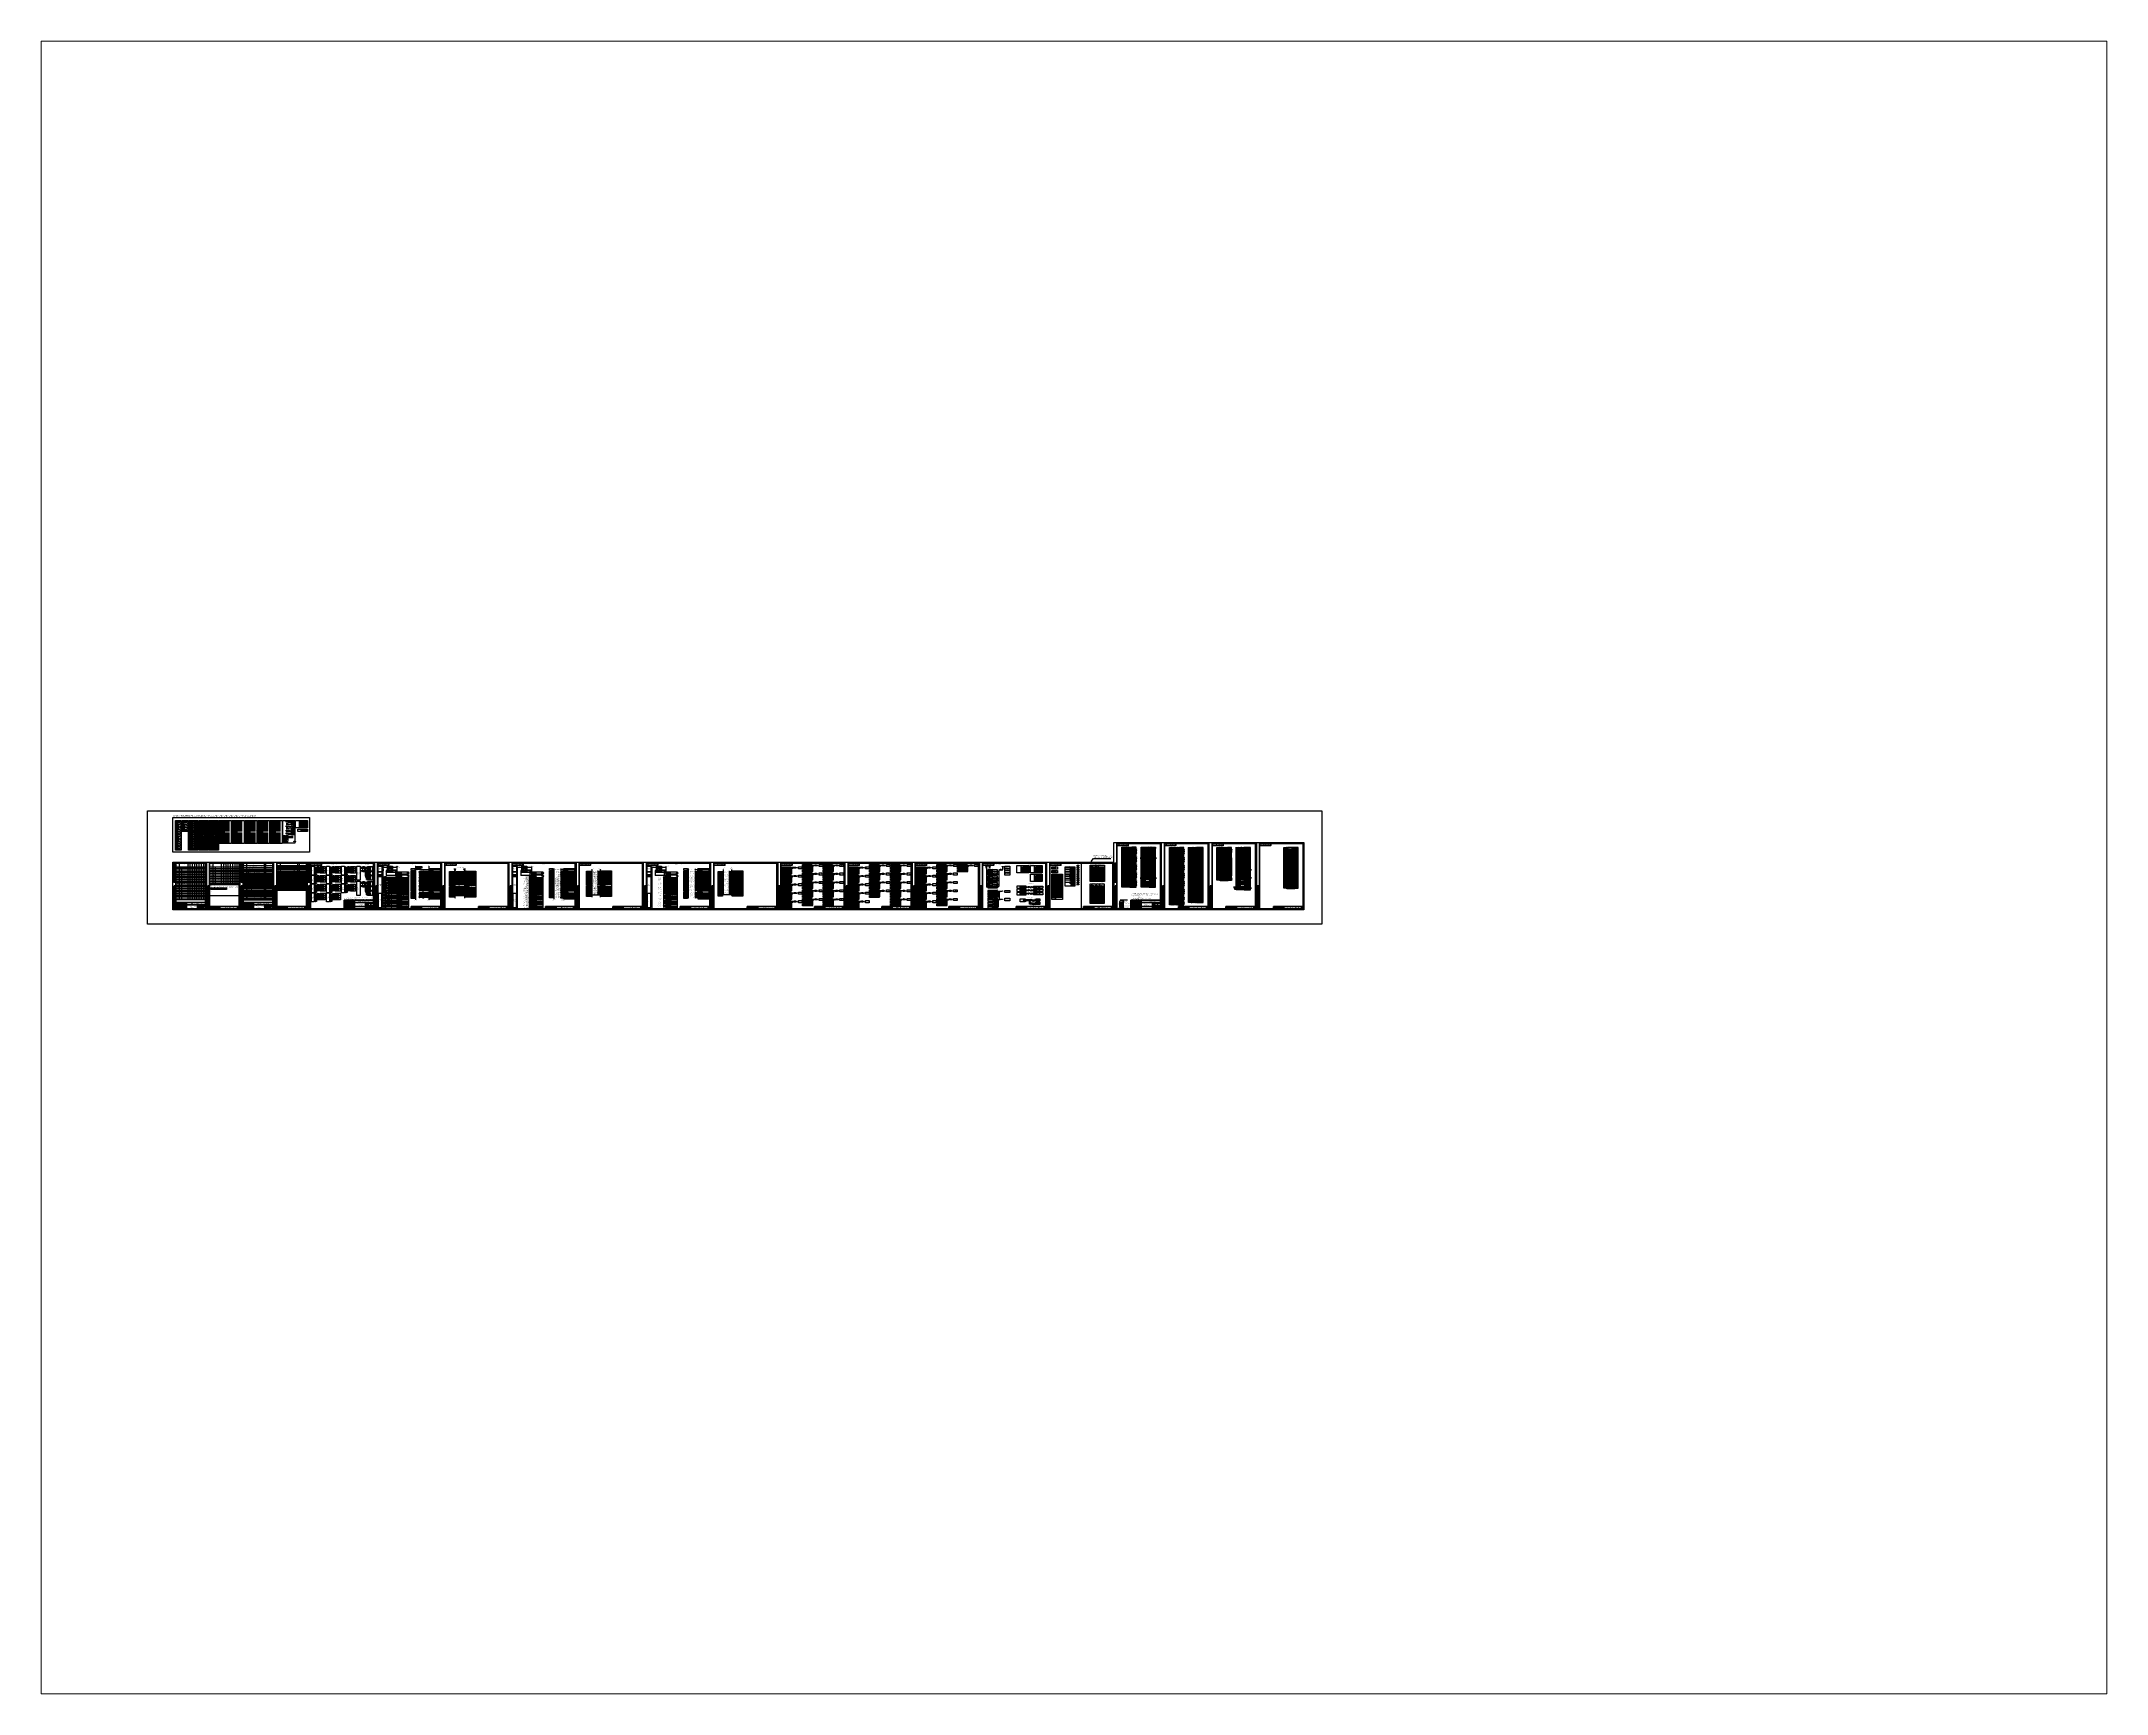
# Paper-space layout '2 Э4.1' of a CAD drawing. Header units: millimetres. Extents: x 160 to 1440, y 128 to 1152.
# The model-space entities are those that its viewports show. They can reach past a viewport. Long polylines and large blocks are cut down to what shows.
import ezdxf

# ---------------------------------------------------------------- set-up
doc = ezdxf.new("R2010")
doc.units = ezdxf.units.MM
doc.styles.add('Gost_type_A', font='GOST_A.TTF')

# ---------------------------------------------------------------- blocks, each defined once
blk = doc.blocks.new('Штамп угловой верхний')
at = {"lineweight": 50}
blk.add_lwpolyline([(0, 0), (70, 0), (70, -14), (0, -14)], close=True, dxfattribs=at)
blk = doc.blocks.new('Формат_А3')
blk.add_lwpolyline([(-420, 297), (0, 297), (0, 0), (-420, 0)], close=True)
at = {"lineweight": 50}
blk.add_lwpolyline([(-400, 292), (-5, 292), (-5, 5), (-400, 5)], close=True, dxfattribs=at)
blk = doc.blocks.new('Штамп левый верхний')
at = {"lineweight": 50}
for points in [[(-12, 0), (-7, 0), (-7, -60), (-12, -60)], [(-7, 0), (0, 0), (0, -60), (-7, -60)], [(-12, -60), (-7, -60), (-7, -120), (-12, -120)], [(-7, -60), (0, -60), (0, -120), (-7, -120)]]:
    blk.add_lwpolyline(points, close=True, dxfattribs=at)
at = {"char_height": 2.5, "width": 60, "attachment_point": 5, "rotation": 90, "style": 'Gost_type_A'}
for s, insert in [('Перв. примен.', (-9.5, -30)), ('Справ. №', (-9.5, -90))]:
    blk.add_mtext(s, dxfattribs=dict(at, insert=insert))
blk = doc.blocks.new('Штамп левый нижний')
at = {"lineweight": 50}
for points in [[(-12, 145), (-7, 145), (-7, 110), (-12, 110)], [(-7, 145), (0, 145), (0, 110), (-7, 110)], [(-12, 110), (-7, 110), (-7, 85), (-12, 85)], [(-12, 85), (-7, 85), (-7, 60), (-12, 60)], [(-12, 60), (-7, 60), (-7, 25), (-12, 25)], [(-12, 25), (-7, 25), (-7, 0), (-12, 0)], [(-7, 110), (0, 110), (0, 85), (-7, 85)], [(-7, 85), (0, 85), (0, 60), (-7, 60)], [(-7, 60), (0, 60), (0, 25), (-7, 25)], [(-7, 25), (0, 25), (0, 0), (-7, 0)]]:
    blk.add_lwpolyline(points, close=True, dxfattribs=at)
at = {"char_height": 2.5, "attachment_point": 5, "rotation": 90, "style": 'Gost_type_A'}
for s, insert, width in [('Подп. и дата', (-9.5, 127.5), 35), ('Инв. № дубл.', (-9.5, 97.5), 25), ('Подп. и дата', (-9.5, 42.5), 35), ('Инв. N подл.', (-9.5, 12.5), 25), ('Взам. инв. №', (-9.5, 72.5), 25)]:
    blk.add_mtext(s, dxfattribs=dict(at, insert=insert, width=width))
blk = doc.blocks.new('*U25')
at = {"lineweight": 0, "true_color": 0x00cb62}
h = blk.add_hatch(color=112, dxfattribs=at)
h.dxf.hatch_style = 1
edge = h.paths.add_edge_path()
edge.add_spline(control_points=[(-12, 6), (-16, 6), (-19, 3), (-19, 0)], knot_values=[1, 1, 1, 1, 2, 2, 2, 2], degree=3, periodic=0)
edge.add_spline(control_points=[(-19, 0), (-19, -3), (-16, -6), (-12, -6)], knot_values=[0, 0, 0, 0, 1, 1, 1, 1], degree=3, periodic=0)
edge.add_spline(control_points=[(-12, -6), (-9, -6), (-6, -3), (-6, 0)], knot_values=[3, 3, 3, 3, 4, 4, 4, 4], degree=3, periodic=0)
edge.add_spline(control_points=[(-6, 0), (-6, 3), (-9, 6), (-12, 6)], knot_values=[2, 2, 2, 2, 3, 3, 3, 3], degree=3, periodic=0)
edge = h.paths.add_edge_path(flags=16)
edge.add_spline(control_points=[(-18, 0), (-18, 3), (-16, 6), (-12, 6)], knot_values=[0, 0, 0, 0, 1, 1, 1, 1], degree=3, periodic=0)
edge.add_spline(control_points=[(-12, 6), (-9, 6), (-7, 3), (-7, 0)], knot_values=[3, 3, 3, 3, 4, 4, 4, 4], degree=3, periodic=0)
edge.add_spline(control_points=[(-7, 0), (-7, -3), (-9, -6), (-12, -6)], knot_values=[2, 2, 2, 2, 3, 3, 3, 3], degree=3, periodic=0)
edge.add_spline(control_points=[(-12, -6), (-16, -6), (-18, -3), (-18, 0)], knot_values=[1, 1, 1, 1, 2, 2, 2, 2], degree=3, periodic=0)
h = blk.add_hatch(color=112, dxfattribs=at)
h.dxf.hatch_style = 1
edge = h.paths.add_edge_path()
edge.add_spline(control_points=[(-12, 6), (-16, 6), (-18, 3), (-18, 0)], knot_values=[1, 1, 1, 1, 2, 2, 2, 2], degree=3, periodic=0)
edge.add_spline(control_points=[(-18, 0), (-18, -3), (-16, -6), (-12, -6)], knot_values=[0, 0, 0, 0, 1, 1, 1, 1], degree=3, periodic=0)
edge.add_spline(control_points=[(-12, -6), (-9, -6), (-7, -3), (-7, 0)], knot_values=[3, 3, 3, 3, 4, 4, 4, 4], degree=3, periodic=0)
edge.add_spline(control_points=[(-7, 0), (-7, 3), (-9, 6), (-12, 6)], knot_values=[2, 2, 2, 2, 3, 3, 3, 3], degree=3, periodic=0)
edge = h.paths.add_edge_path(flags=16)
edge.add_spline(control_points=[(-18, 0), (-18, 3), (-16, 5), (-12, 5)], knot_values=[0, 0, 0, 0, 1, 1, 1, 1], degree=3, periodic=0)
edge.add_spline(control_points=[(-12, 5), (-9, 5), (-7, 3), (-7, 0)], knot_values=[3, 3, 3, 3, 4, 4, 4, 4], degree=3, periodic=0)
edge.add_spline(control_points=[(-7, 0), (-7, -3), (-9, -5), (-12, -5)], knot_values=[2, 2, 2, 2, 3, 3, 3, 3], degree=3, periodic=0)
edge.add_spline(control_points=[(-12, -5), (-16, -5), (-18, -3), (-18, 0)], knot_values=[1, 1, 1, 1, 2, 2, 2, 2], degree=3, periodic=0)
h = blk.add_hatch(color=112, dxfattribs=at)
h.dxf.hatch_style = 1
edge = h.paths.add_edge_path()
edge.add_spline(control_points=[(-18, 0), (-18, -3), (-15, -5), (-12, -5)], knot_values=[0, 0, 0, 0, 1, 1, 1, 1], degree=3, periodic=0)
edge.add_spline(control_points=[(-12, -5), (-9, -5), (-7, -3), (-7, 0)], knot_values=[3, 3, 3, 3, 4, 4, 4, 4], degree=3, periodic=0)
edge.add_spline(control_points=[(-7, 0), (-7, 3), (-9, 5), (-12, 5)], knot_values=[2, 2, 2, 2, 3, 3, 3, 3], degree=3, periodic=0)
edge.add_spline(control_points=[(-12, 5), (-15, 5), (-18, 3), (-18, 0)], knot_values=[1, 1, 1, 1, 2, 2, 2, 2], degree=3, periodic=0)
edge = h.paths.add_edge_path(flags=16)
edge.add_spline(control_points=[(-18, 0), (-18, 3), (-15, 5), (-12, 5)], knot_values=[0, 0, 0, 0, 1, 1, 1, 1], degree=3, periodic=0)
edge.add_spline(control_points=[(-12, 5), (-10, 5), (-7, 3), (-7, 0)], knot_values=[3, 3, 3, 3, 4, 4, 4, 4], degree=3, periodic=0)
edge.add_spline(control_points=[(-7, 0), (-7, -3), (-10, -5), (-12, -5)], knot_values=[2, 2, 2, 2, 3, 3, 3, 3], degree=3, periodic=0)
edge.add_spline(control_points=[(-12, -5), (-15, -5), (-18, -3), (-18, 0)], knot_values=[1, 1, 1, 1, 2, 2, 2, 2], degree=3, periodic=0)
h = blk.add_hatch(color=112, dxfattribs=at)
h.dxf.hatch_style = 1
edge = h.paths.add_edge_path()
edge.add_spline(control_points=[(-7, 0), (-7, 0), (-7, 1), (-8, 1)], knot_values=[3, 3, 3, 3, 3.12466, 3.12466, 3.12466, 3.12466], degree=3, periodic=0)
edge.add_spline(control_points=[(-8, 1), (-8, 3), (-10, 4), (-12, 4)], knot_values=[2, 2, 2, 2, 2.864772, 2.864772, 2.864772, 2.864772], degree=3, periodic=0)
edge.add_spline(control_points=[(-12, 4), (-15, 4), (-17, 3), (-17, 1)], knot_values=[1.135231, 1.135231, 1.135231, 1.135231, 2, 2, 2, 2], degree=3, periodic=0)
edge.add_spline(control_points=[(-17, 1), (-17, 1), (-18, 0), (-18, 0)], knot_values=[0.875337, 0.875337, 0.875337, 0.875337, 1, 1, 1, 1], degree=3, periodic=0)
edge.add_spline(control_points=[(-18, 0), (-18, 0), (-17, -1), (-17, -1)], knot_values=[1, 1, 1, 1, 1.132178, 1.132178, 1.132178, 1.132178], degree=3, periodic=0)
edge.add_spline(control_points=[(-17, -1), (-17, -3), (-15, -4), (-12, -4)], knot_values=[0, 0, 0, 0, 0.858028, 0.858028, 0.858028, 0.858028], degree=3, periodic=0)
edge.add_spline(control_points=[(-12, -4), (-10, -4), (-8, -3), (-8, -1)], knot_values=[3.141968, 3.141968, 3.141968, 3.141968, 4, 4, 4, 4], degree=3, periodic=0)
edge.add_spline(control_points=[(-8, -1), (-7, -1), (-7, 0), (-7, 0)], knot_values=[2.867825, 2.867825, 2.867825, 2.867825, 3, 3, 3, 3], degree=3, periodic=0)
edge = h.paths.add_edge_path(flags=16)
edge.add_spline(control_points=[(-17, 0), (-17, 0), (-17, 1), (-17, 1)], knot_values=[1, 1, 1, 1, 1.132889, 1.132889, 1.132889, 1.132889], degree=3, periodic=0)
edge.add_spline(control_points=[(-17, 1), (-17, 3), (-15, 4), (-12, 4)], knot_values=[0, 0, 0, 0, 0.878882, 0.878882, 0.878882, 0.878882], degree=3, periodic=0)
edge.add_spline(control_points=[(-12, 4), (-10, 4), (-8, 3), (-8, 1)], knot_values=[3.121118, 3.121118, 3.121118, 3.121118, 4, 4, 4, 4], degree=3, periodic=0)
edge.add_spline(control_points=[(-8, 1), (-8, 1), (-8, 0), (-8, 0)], knot_values=[2.867111, 2.867111, 2.867111, 2.867111, 3, 3, 3, 3], degree=3, periodic=0)
edge.add_spline(control_points=[(-8, 0), (-8, 0), (-8, -1), (-8, -1)], knot_values=[3, 3, 3, 3, 3.139265, 3.139265, 3.139265, 3.139265], degree=3, periodic=0)
edge.add_spline(control_points=[(-8, -1), (-8, -3), (-10, -4), (-12, -4), (-15, -4), (-17, -3), (-17, -1)], knot_values=[1.128324, 1.128324, 1.128324, 1.128324, 2, 2, 2, 2.871676, 2.871676, 2.871676, 2.871676], degree=3, periodic=0)
edge.add_spline(control_points=[(-17, -1), (-17, -1), (-17, 0), (-17, 0)], knot_values=[0.860735, 0.860735, 0.860735, 0.860735, 1, 1, 1, 1], degree=3, periodic=0)
edge = h.paths.add_edge_path(flags=0)
edge.add_spline(control_points=[(-17, 0), (-17, 0), (-17, 0), (-17, 1)], knot_values=[1, 1, 1, 1, 1.129952, 1.129952, 1.129952, 1.129952], degree=3, periodic=0)
edge.add_spline(control_points=[(-17, 1), (-16, 2), (-15, 4), (-12, 4)], knot_values=[0, 0, 0, 0, 0.883348, 0.883348, 0.883348, 0.883348], degree=3, periodic=0)
edge.add_spline(control_points=[(-12, 4), (-10, 4), (-9, 2), (-8, 1)], knot_values=[3.11667, 3.11667, 3.11667, 3.11667, 4, 4, 4, 4], degree=3, periodic=0)
edge.add_spline(control_points=[(-8, 1), (-8, 0), (-8, 0), (-8, 0)], knot_values=[2.870028, 2.870028, 2.870028, 2.870028, 3, 3, 3, 3], degree=3, periodic=0)
edge.add_spline(control_points=[(-8, 0), (-8, 0), (-8, -1), (-8, -1)], knot_values=[3, 3, 3, 3, 3.135947, 3.135947, 3.135947, 3.135947], degree=3, periodic=0)
edge.add_spline(control_points=[(-8, -1), (-9, -2), (-10, -4), (-12, -4)], knot_values=[2, 2, 2, 2, 2.876458, 2.876458, 2.876458, 2.876458], degree=3, periodic=0)
edge.add_spline(control_points=[(-12, -4), (-15, -4), (-16, -2), (-17, -1)], knot_values=[1.12352, 1.12352, 1.12352, 1.12352, 2, 2, 2, 2], degree=3, periodic=0)
edge.add_spline(control_points=[(-17, -1), (-17, -1), (-17, 0), (-17, 0)], knot_values=[0.864077, 0.864077, 0.864077, 0.864077, 1, 1, 1, 1], degree=3, periodic=0)
edge = h.paths.add_edge_path(flags=0)
edge.add_spline(control_points=[(-16, 0), (-16, 0), (-16, 0), (-16, 1)], knot_values=[1, 1, 1, 1, 1.126377, 1.126377, 1.126377, 1.126377], degree=3, periodic=0)
edge.add_spline(control_points=[(-16, 1), (-16, 2), (-14, 3), (-12, 3)], knot_values=[0, 0, 0, 0, 0.888928, 0.888928, 0.888928, 0.888928], degree=3, periodic=0)
edge.add_spline(control_points=[(-12, 3), (-10, 3), (-9, 2), (-9, 1)], knot_values=[3.111075, 3.111075, 3.111075, 3.111075, 4, 4, 4, 4], degree=3, periodic=0)
edge.add_spline(control_points=[(-9, 1), (-9, 0), (-9, 0), (-9, 0)], knot_values=[2.87362, 2.87362, 2.87362, 2.87362, 3, 3, 3, 3], degree=3, periodic=0)
edge.add_spline(control_points=[(-9, 0), (-9, 0), (-9, 0), (-9, -1)], knot_values=[3, 3, 3, 3, 3.131788, 3.131788, 3.131788, 3.131788], degree=3, periodic=0)
edge.add_spline(control_points=[(-9, -1), (-9, -2), (-10, -3), (-12, -3)], knot_values=[2, 2, 2, 2, 2.882553, 2.882553, 2.882553, 2.882553], degree=3, periodic=0)
edge.add_spline(control_points=[(-12, -3), (-14, -3), (-16, -2), (-16, -1)], knot_values=[1.117444, 1.117444, 1.117444, 1.117444, 2, 2, 2, 2], degree=3, periodic=0)
edge.add_spline(control_points=[(-16, -1), (-16, 0), (-16, 0), (-16, 0)], knot_values=[0.868215, 0.868215, 0.868215, 0.868215, 1, 1, 1, 1], degree=3, periodic=0)
edge = h.paths.add_edge_path(flags=0)
edge.add_spline(control_points=[(-16, 0), (-16, 0), (-16, 0), (-16, 0), (-16, 0), (-16, 0), (-16, 0)], knot_values=[0.873534, 0.873534, 0.873534, 0.873534, 1, 1, 1, 1.12176, 1.12176, 1.12176, 1.12176], degree=3, periodic=0)
edge.add_spline(control_points=[(-16, 0), (-16, 2), (-14, 3), (-12, 3), (-11, 3), (-9, 2), (-9, 0)], knot_values=[3.103684, 3.103684, 3.103684, 3.103684, 3.999991, 3.999991, 3.999991, 4.896306, 4.896306, 4.896306, 4.896306], degree=3, periodic=0)
edge.add_spline(control_points=[(-9, 0), (-9, 0), (-9, 0), (-9, 0), (-9, 0), (-9, 0), (-9, 0)], knot_values=[2.878251, 2.878251, 2.878251, 2.878251, 3, 3, 3, 3.126453, 3.126453, 3.126453, 3.126453], degree=3, periodic=0)
edge.add_spline(control_points=[(-9, 0), (-9, -2), (-11, -2), (-12, -2), (-14, -2), (-16, -2), (-16, 0)], knot_values=[1.109435, 1.109435, 1.109435, 1.109435, 2.000012, 2.000012, 2.000012, 2.890577, 2.890577, 2.890577, 2.890577], degree=3, periodic=0)
edge = h.paths.add_edge_path(flags=0)
edge.add_spline(control_points=[(-16, 0), (-16, 0), (-16, 0), (-16, 0)], knot_values=[1, 1, 1, 1, 1.121318, 1.121318, 1.121318, 1.121318], degree=3, periodic=0)
edge.add_spline(control_points=[(-16, 0), (-15, 1), (-14, 2), (-12, 2)], knot_values=[0, 0, 0, 0, 0.9007, 0.9007, 0.9007, 0.9007], degree=3, periodic=0)
edge.add_spline(control_points=[(-12, 2), (-11, 2), (-10, 1), (-9, 0)], knot_values=[3.099305, 3.099305, 3.099305, 3.099305, 4, 4, 4, 4], degree=3, periodic=0)
edge.add_spline(control_points=[(-9, 0), (-9, 0), (-9, 0), (-9, 0)], knot_values=[2.878676, 2.878676, 2.878676, 2.878676, 3, 3, 3, 3], degree=3, periodic=0)
edge.add_spline(control_points=[(-9, 0), (-9, 0), (-9, 0), (-9, 0)], knot_values=[3, 3, 3, 3, 3.126159, 3.126159, 3.126159, 3.126159], degree=3, periodic=0)
edge.add_spline(control_points=[(-9, 0), (-10, -1), (-11, -2), (-12, -2), (-14, -2), (-15, -1), (-16, 0)], knot_values=[1.105344, 1.105344, 1.105344, 1.105344, 1.999995, 1.999995, 1.999995, 2.89465, 2.89465, 2.89465, 2.89465], degree=3, periodic=0)
edge.add_spline(control_points=[(-16, 0), (-16, 0), (-16, 0), (-16, 0)], knot_values=[0.873848, 0.873848, 0.873848, 0.873848, 1, 1, 1, 1], degree=3, periodic=0)
edge = h.paths.add_edge_path(flags=0)
edge.add_spline(control_points=[(-15, 0), (-15, 0), (-15, 0), (-15, 0)], knot_values=[1, 1, 1, 1, 1.112633, 1.112633, 1.112633, 1.112633], degree=3, periodic=0)
edge.add_spline(control_points=[(-15, 0), (-15, 1), (-14, 1), (-12, 1)], knot_values=[0, 0, 0, 0, 0.904875, 0.904875, 0.904875, 0.904875], degree=3, periodic=0)
edge.add_spline(control_points=[(-12, 1), (-11, 1), (-10, 1), (-10, 0)], knot_values=[3.095133, 3.095133, 3.095133, 3.095133, 4, 4, 4, 4], degree=3, periodic=0)
edge.add_spline(control_points=[(-10, 0), (-10, 0), (-10, 0), (-10, 0)], knot_values=[2.887357, 2.887357, 2.887357, 2.887357, 3, 3, 3, 3], degree=3, periodic=0)
edge.add_spline(control_points=[(-10, 0), (-10, 0), (-10, 0), (-10, 0)], knot_values=[3, 3, 3, 3, 3.117814, 3.117814, 3.117814, 3.117814], degree=3, periodic=0)
edge.add_spline(control_points=[(-10, 0), (-10, -1), (-11, -1), (-12, -1)], knot_values=[2, 2, 2, 2, 2.897768, 2.897768, 2.897768, 2.897768], degree=3, periodic=0)
edge.add_spline(control_points=[(-12, -1), (-14, -1), (-15, -1), (-15, 0)], knot_values=[1.102221, 1.102221, 1.102221, 1.102221, 2, 2, 2, 2], degree=3, periodic=0)
edge.add_spline(control_points=[(-15, 0), (-15, 0), (-15, 0), (-15, 0)], knot_values=[0.882198, 0.882198, 0.882198, 0.882198, 1, 1, 1, 1], degree=3, periodic=0)
edge = h.paths.add_edge_path(flags=0)
edge.add_spline(control_points=[(-15, 0), (-15, 0), (-15, 0), (-15, 0)], knot_values=[0.901648, 0.901648, 0.901648, 0.901648, 1, 1, 1, 1], degree=3, periodic=0)
edge.add_spline(control_points=[(-15, 0), (-15, 0), (-14, 1), (-12, 1)], knot_values=[0, 0, 0, 0, 0.912829, 0.912829, 0.912829, 0.912829], degree=3, periodic=0)
edge.add_spline(control_points=[(-12, 1), (-11, 1), (-10, 0), (-10, 0)], knot_values=[3.087219, 3.087219, 3.087219, 3.087219, 4, 4, 4, 4], degree=3, periodic=0)
edge.add_spline(control_points=[(-10, 0), (-10, 0), (-10, 0), (-10, 0)], knot_values=[3, 3, 3, 3, 3.098413, 3.098413, 3.098413, 3.098413], degree=3, periodic=0)
edge.add_spline(control_points=[(-10, 0), (-10, 0), (-10, 0), (-10, 0)], knot_values=[2.896056, 2.896056, 2.896056, 2.896056, 3, 3, 3, 3], degree=3, periodic=0)
edge.add_spline(control_points=[(-10, 0), (-10, 0), (-11, -1), (-12, -1)], knot_values=[2, 2, 2, 2, 2.903474, 2.903474, 2.903474, 2.903474], degree=3, periodic=0)
edge.add_spline(control_points=[(-12, -1), (-14, -1), (-15, 0), (-15, 0)], knot_values=[1.096469, 1.096469, 1.096469, 1.096469, 2, 2, 2, 2], degree=3, periodic=0)
edge.add_spline(control_points=[(-15, 0), (-15, 0), (-15, 0), (-15, 0)], knot_values=[1, 1, 1, 1, 1.103878, 1.103878, 1.103878, 1.103878], degree=3, periodic=0)
edge = h.paths.add_edge_path(flags=0)
edge.add_spline(control_points=[(-15, 0), (-15, 0), (-13, 0), (-12, 0)], knot_values=[1, 1, 1, 1, 2, 2, 2, 2], degree=3, periodic=0)
edge.add_spline(control_points=[(-12, 0), (-12, 0), (-10, 0), (-10, 0)], knot_values=[2, 2, 2, 2, 3, 3, 3, 3], degree=3, periodic=0)
edge.add_spline(control_points=[(-10, 0), (-10, 0), (-12, 0), (-12, 0)], knot_values=[3, 3, 3, 3, 4, 4, 4, 4], degree=3, periodic=0)
edge.add_spline(control_points=[(-12, 0), (-13, 0), (-15, 0), (-15, 0)], knot_values=[0, 0, 0, 0, 1, 1, 1, 1], degree=3, periodic=0)
h = blk.add_hatch(color=112, dxfattribs=at)
h.dxf.hatch_style = 1
edge = h.paths.add_edge_path()
edge.add_spline(control_points=[(-17, 1), (-16, 2), (-15, 4), (-12, 4)], knot_values=[0, 0, 0, 0, 0.883348, 0.883348, 0.883348, 0.883348], degree=3, periodic=0)
edge.add_spline(control_points=[(-12, 4), (-10, 4), (-9, 2), (-8, 1)], knot_values=[3.11667, 3.11667, 3.11667, 3.11667, 4, 4, 4, 4], degree=3, periodic=0)
edge.add_spline(control_points=[(-8, 1), (-8, 0), (-8, 0), (-8, 0)], knot_values=[2.870028, 2.870028, 2.870028, 2.870028, 3, 3, 3, 3], degree=3, periodic=0)
edge.add_spline(control_points=[(-8, 0), (-8, 0), (-8, -1), (-8, -1)], knot_values=[3, 3, 3, 3, 3.135947, 3.135947, 3.135947, 3.135947], degree=3, periodic=0)
edge.add_spline(control_points=[(-8, -1), (-9, -2), (-10, -4), (-12, -4)], knot_values=[2, 2, 2, 2, 2.876458, 2.876458, 2.876458, 2.876458], degree=3, periodic=0)
edge.add_spline(control_points=[(-12, -4), (-14, -4), (-15, -3), (-16, -2)], knot_values=[1.431996, 1.431996, 1.431996, 1.431996, 2, 2, 2, 2], degree=3, periodic=0)
edge.add_line((-16, -2), (-16, -2))
edge.add_spline(control_points=[(-16, -2), (-15, -3), (-14, -4), (-12, -4)], knot_values=[0, 0, 0, 0, 0.570003, 0.570003, 0.570003, 0.570003], degree=3, periodic=0)
edge.add_spline(control_points=[(-12, -4), (-10, -4), (-8, -3), (-8, -1)], knot_values=[3.139265, 3.139265, 3.139265, 3.139265, 4, 4, 4, 4], degree=3, periodic=0)
edge.add_spline(control_points=[(-8, -1), (-8, -1), (-8, 0), (-8, 0), (-8, 0), (-8, 1), (-8, 1)], knot_values=[2.871676, 2.871676, 2.871676, 2.871676, 3, 3, 3, 3.121118, 3.121118, 3.121118, 3.121118], degree=3, periodic=0)
edge.add_spline(control_points=[(-8, 1), (-8, 3), (-10, 4), (-12, 4)], knot_values=[2, 2, 2, 2, 2.867111, 2.867111, 2.867111, 2.867111], degree=3, periodic=0)
edge.add_spline(control_points=[(-12, 4), (-15, 4), (-17, 3), (-17, 1)], knot_values=[1.132889, 1.132889, 1.132889, 1.132889, 2, 2, 2, 2], degree=3, periodic=0)
edge.add_spline(control_points=[(-17, 1), (-17, 1), (-17, 0), (-17, 0), (-17, 0), (-17, -1), (-17, -1)], knot_values=[0.878882, 0.878882, 0.878882, 0.878882, 1, 1, 1, 1.128324, 1.128324, 1.128324, 1.128324], degree=3, periodic=0)
edge.add_spline(control_points=[(-17, -1), (-17, -1), (-17, -2), (-16, -2)], knot_values=[0.570003, 0.570003, 0.570003, 0.570003, 0.860735, 0.860735, 0.860735, 0.860735], degree=3, periodic=0)
edge.add_line((-16, -2), (-16, -2))
edge.add_spline(control_points=[(-16, -2), (-16, -2), (-17, -1), (-17, -1)], knot_values=[1.12352, 1.12352, 1.12352, 1.12352, 1.431996, 1.431996, 1.431996, 1.431996], degree=3, periodic=0)
edge.add_spline(control_points=[(-17, -1), (-17, -1), (-17, 0), (-17, 0)], knot_values=[0.864077, 0.864077, 0.864077, 0.864077, 1, 1, 1, 1], degree=3, periodic=0)
edge.add_spline(control_points=[(-17, 0), (-17, 0), (-17, 0), (-17, 1)], knot_values=[1, 1, 1, 1, 1.129952, 1.129952, 1.129952, 1.129952], degree=3, periodic=0)
h = blk.add_hatch(color=112, dxfattribs=at)
h.dxf.hatch_style = 1
edge = h.paths.add_edge_path()
edge.add_spline(control_points=[(-17, 0), (-17, 0), (-17, -1), (-17, -1)], knot_values=[1, 1, 1, 1, 1.12352, 1.12352, 1.12352, 1.12352], degree=3, periodic=0)
edge.add_spline(control_points=[(-17, -1), (-16, -2), (-15, -3), (-12, -3)], knot_values=[0, 0, 0, 0, 0.864077, 0.864077, 0.864077, 0.864077], degree=3, periodic=0)
edge.add_spline(control_points=[(-12, -3), (-10, -3), (-9, -2), (-8, -1)], knot_values=[3.135947, 3.135947, 3.135947, 3.135947, 4, 4, 4, 4], degree=3, periodic=0)
edge.add_spline(control_points=[(-8, -1), (-8, -1), (-8, 0), (-8, 0)], knot_values=[2.876458, 2.876458, 2.876458, 2.876458, 3, 3, 3, 3], degree=3, periodic=0)
edge.add_spline(control_points=[(-8, 0), (-8, 0), (-8, 0), (-8, 1)], knot_values=[3, 3, 3, 3, 3.11667, 3.11667, 3.11667, 3.11667], degree=3, periodic=0)
edge.add_spline(control_points=[(-8, 1), (-9, 2), (-10, 3), (-12, 3)], knot_values=[2, 2, 2, 2, 2.870028, 2.870028, 2.870028, 2.870028], degree=3, periodic=0)
edge.add_spline(control_points=[(-12, 3), (-15, 3), (-16, 2), (-17, 1)], knot_values=[1.129952, 1.129952, 1.129952, 1.129952, 2, 2, 2, 2], degree=3, periodic=0)
edge.add_spline(control_points=[(-17, 1), (-17, 0), (-17, 0), (-17, 0)], knot_values=[0.883348, 0.883348, 0.883348, 0.883348, 1, 1, 1, 1], degree=3, periodic=0)
edge = h.paths.add_edge_path(flags=16)
edge.add_spline(control_points=[(-16, 0), (-16, 0), (-16, 0), (-16, 1)], knot_values=[1, 1, 1, 1, 1.126377, 1.126377, 1.126377, 1.126377], degree=3, periodic=0)
edge.add_spline(control_points=[(-16, 1), (-16, 2), (-14, 3), (-12, 3)], knot_values=[0, 0, 0, 0, 0.888928, 0.888928, 0.888928, 0.888928], degree=3, periodic=0)
edge.add_spline(control_points=[(-12, 3), (-10, 3), (-9, 2), (-9, 1)], knot_values=[3.111075, 3.111075, 3.111075, 3.111075, 4, 4, 4, 4], degree=3, periodic=0)
edge.add_spline(control_points=[(-9, 1), (-9, 0), (-9, 0), (-9, 0)], knot_values=[2.87362, 2.87362, 2.87362, 2.87362, 3, 3, 3, 3], degree=3, periodic=0)
edge.add_spline(control_points=[(-9, 0), (-9, 0), (-9, 0), (-9, -1)], knot_values=[3, 3, 3, 3, 3.131788, 3.131788, 3.131788, 3.131788], degree=3, periodic=0)
edge.add_spline(control_points=[(-9, -1), (-9, -2), (-10, -3), (-12, -3)], knot_values=[2, 2, 2, 2, 2.882553, 2.882553, 2.882553, 2.882553], degree=3, periodic=0)
edge.add_spline(control_points=[(-12, -3), (-14, -3), (-16, -2), (-16, -1)], knot_values=[1.117444, 1.117444, 1.117444, 1.117444, 2, 2, 2, 2], degree=3, periodic=0)
edge.add_spline(control_points=[(-16, -1), (-16, 0), (-16, 0), (-16, 0)], knot_values=[0.868215, 0.868215, 0.868215, 0.868215, 1, 1, 1, 1], degree=3, periodic=0)
edge = h.paths.add_edge_path(flags=0)
edge.add_spline(control_points=[(-16, 0), (-16, 0), (-16, 0), (-16, 0), (-16, 0), (-16, 0), (-16, 0)], knot_values=[0.873534, 0.873534, 0.873534, 0.873534, 1, 1, 1, 1.12176, 1.12176, 1.12176, 1.12176], degree=3, periodic=0)
edge.add_spline(control_points=[(-16, 0), (-16, 2), (-14, 3), (-12, 3), (-11, 3), (-9, 2), (-9, 0)], knot_values=[3.103684, 3.103684, 3.103684, 3.103684, 3.999991, 3.999991, 3.999991, 4.896306, 4.896306, 4.896306, 4.896306], degree=3, periodic=0)
edge.add_spline(control_points=[(-9, 0), (-9, 0), (-9, 0), (-9, 0), (-9, 0), (-9, 0), (-9, 0)], knot_values=[2.878251, 2.878251, 2.878251, 2.878251, 3, 3, 3, 3.126453, 3.126453, 3.126453, 3.126453], degree=3, periodic=0)
edge.add_spline(control_points=[(-9, 0), (-9, -2), (-11, -2), (-12, -2), (-14, -2), (-16, -2), (-16, 0)], knot_values=[1.109435, 1.109435, 1.109435, 1.109435, 2.000012, 2.000012, 2.000012, 2.890577, 2.890577, 2.890577, 2.890577], degree=3, periodic=0)
edge = h.paths.add_edge_path(flags=0)
edge.add_spline(control_points=[(-16, 0), (-16, 0), (-16, 0), (-16, 0)], knot_values=[1, 1, 1, 1, 1.121318, 1.121318, 1.121318, 1.121318], degree=3, periodic=0)
edge.add_spline(control_points=[(-16, 0), (-15, 1), (-14, 2), (-12, 2)], knot_values=[0, 0, 0, 0, 0.9007, 0.9007, 0.9007, 0.9007], degree=3, periodic=0)
edge.add_spline(control_points=[(-12, 2), (-11, 2), (-10, 1), (-9, 0)], knot_values=[3.099305, 3.099305, 3.099305, 3.099305, 4, 4, 4, 4], degree=3, periodic=0)
edge.add_spline(control_points=[(-9, 0), (-9, 0), (-9, 0), (-9, 0)], knot_values=[2.878676, 2.878676, 2.878676, 2.878676, 3, 3, 3, 3], degree=3, periodic=0)
edge.add_spline(control_points=[(-9, 0), (-9, 0), (-9, 0), (-9, 0)], knot_values=[3, 3, 3, 3, 3.126159, 3.126159, 3.126159, 3.126159], degree=3, periodic=0)
edge.add_spline(control_points=[(-9, 0), (-10, -1), (-11, -2), (-12, -2), (-14, -2), (-15, -1), (-16, 0)], knot_values=[1.105344, 1.105344, 1.105344, 1.105344, 1.999995, 1.999995, 1.999995, 2.89465, 2.89465, 2.89465, 2.89465], degree=3, periodic=0)
edge.add_spline(control_points=[(-16, 0), (-16, 0), (-16, 0), (-16, 0)], knot_values=[0.873848, 0.873848, 0.873848, 0.873848, 1, 1, 1, 1], degree=3, periodic=0)
edge = h.paths.add_edge_path(flags=0)
edge.add_spline(control_points=[(-15, 0), (-15, 1), (-14, 1), (-12, 1)], knot_values=[0, 0, 0, 0, 0.904875, 0.904875, 0.904875, 0.904875], degree=3, periodic=0)
edge.add_spline(control_points=[(-12, 1), (-11, 1), (-10, 1), (-10, 0)], knot_values=[3.095133, 3.095133, 3.095133, 3.095133, 4, 4, 4, 4], degree=3, periodic=0)
edge.add_spline(control_points=[(-10, 0), (-10, 0), (-10, 0), (-10, 0)], knot_values=[2.887357, 2.887357, 2.887357, 2.887357, 3, 3, 3, 3], degree=3, periodic=0)
edge.add_spline(control_points=[(-10, 0), (-10, 0), (-10, 0), (-10, 0)], knot_values=[3, 3, 3, 3, 3.117814, 3.117814, 3.117814, 3.117814], degree=3, periodic=0)
edge.add_spline(control_points=[(-10, 0), (-10, -1), (-11, -1), (-12, -1)], knot_values=[2, 2, 2, 2, 2.897768, 2.897768, 2.897768, 2.897768], degree=3, periodic=0)
edge.add_spline(control_points=[(-12, -1), (-14, -1), (-15, -1), (-15, 0)], knot_values=[1.102221, 1.102221, 1.102221, 1.102221, 2, 2, 2, 2], degree=3, periodic=0)
edge.add_spline(control_points=[(-15, 0), (-15, 0), (-15, 0), (-15, 0)], knot_values=[0.882198, 0.882198, 0.882198, 0.882198, 1, 1, 1, 1], degree=3, periodic=0)
edge.add_spline(control_points=[(-15, 0), (-15, 0), (-15, 0), (-15, 0)], knot_values=[1, 1, 1, 1, 1.112633, 1.112633, 1.112633, 1.112633], degree=3, periodic=0)
edge = h.paths.add_edge_path(flags=0)
edge.add_spline(control_points=[(-12, 0), (-13, 0), (-15, 0), (-15, 0)], knot_values=[0, 0, 0, 0, 0.901648, 0.901648, 0.901648, 0.901648], degree=3, periodic=0)
edge.add_spline(control_points=[(-15, 0), (-15, 0), (-14, 1), (-12, 1)], knot_values=[0, 0, 0, 0, 0.912829, 0.912829, 0.912829, 0.912829], degree=3, periodic=0)
edge.add_spline(control_points=[(-12, 1), (-11, 1), (-10, 0), (-10, 0)], knot_values=[3.087219, 3.087219, 3.087219, 3.087219, 4, 4, 4, 4], degree=3, periodic=0)
edge.add_spline(control_points=[(-10, 0), (-10, 0), (-10, 0), (-10, 0)], knot_values=[3, 3, 3, 3, 3.098413, 3.098413, 3.098413, 3.098413], degree=3, periodic=0)
edge.add_spline(control_points=[(-10, 0), (-10, 0), (-10, 0), (-10, 0)], knot_values=[2.896056, 2.896056, 2.896056, 2.896056, 3, 3, 3, 3], degree=3, periodic=0)
edge.add_spline(control_points=[(-12, 0), (-12, 0), (-10, 0), (-10, 0)], knot_values=[2, 2, 2, 2, 2.896056, 2.896056, 2.896056, 2.896056], degree=3, periodic=0)
edge.add_spline(control_points=[(-10, 0), (-10, 0), (-11, -1), (-12, -1)], knot_values=[2, 2, 2, 2, 2.903474, 2.903474, 2.903474, 2.903474], degree=3, periodic=0)
edge.add_spline(control_points=[(-12, -1), (-14, -1), (-15, 0), (-15, 0)], knot_values=[1.096469, 1.096469, 1.096469, 1.096469, 2, 2, 2, 2], degree=3, periodic=0)
edge.add_spline(control_points=[(-15, 0), (-15, 0), (-15, 0), (-15, 0)], knot_values=[1, 1, 1, 1, 1.103878, 1.103878, 1.103878, 1.103878], degree=3, periodic=0)
edge.add_spline(control_points=[(-15, 0), (-15, 0), (-15, 0), (-15, 0)], knot_values=[0.901648, 0.901648, 0.901648, 0.901648, 1, 1, 1, 1], degree=3, periodic=0)
edge = h.paths.add_edge_path(flags=0)
edge.add_spline(control_points=[(-15, 0), (-15, 0), (-13, 0), (-12, 0)], knot_values=[1, 1, 1, 1, 2, 2, 2, 2], degree=3, periodic=0)
edge.add_spline(control_points=[(-12, 0), (-12, 0), (-10, 0), (-10, 0)], knot_values=[2, 2, 2, 2, 3, 3, 3, 3], degree=3, periodic=0)
edge.add_spline(control_points=[(-10, 0), (-10, 0), (-12, 0), (-12, 0)], knot_values=[3, 3, 3, 3, 4, 4, 4, 4], degree=3, periodic=0)
edge.add_spline(control_points=[(-12, 0), (-13, 0), (-15, 0), (-15, 0)], knot_values=[0, 0, 0, 0, 1, 1, 1, 1], degree=3, periodic=0)
h = blk.add_hatch(color=112, dxfattribs=at)
h.dxf.hatch_style = 1
edge = h.paths.add_edge_path()
edge.add_spline(control_points=[(-16, 1), (-16, 0), (-16, 0), (-16, 0)], knot_values=[0.888928, 0.888928, 0.888928, 0.888928, 1, 1, 1, 1], degree=3, periodic=0)
edge.add_spline(control_points=[(-16, 0), (-16, 0), (-16, 0), (-16, -1)], knot_values=[1, 1, 1, 1, 1.117444, 1.117444, 1.117444, 1.117444], degree=3, periodic=0)
edge.add_spline(control_points=[(-16, -1), (-16, -2), (-14, -3), (-12, -3)], knot_values=[0, 0, 0, 0, 0.868215, 0.868215, 0.868215, 0.868215], degree=3, periodic=0)
edge.add_spline(control_points=[(-12, -3), (-11, -3), (-9, -2), (-9, -1)], knot_values=[3.131788, 3.131788, 3.131788, 3.131788, 4, 4, 4, 4], degree=3, periodic=0)
edge.add_spline(control_points=[(-9, -1), (-9, 0), (-9, 0), (-9, 0)], knot_values=[2.882553, 2.882553, 2.882553, 2.882553, 3, 3, 3, 3], degree=3, periodic=0)
edge.add_spline(control_points=[(-9, 0), (-9, 0), (-9, 0), (-9, 1)], knot_values=[3, 3, 3, 3, 3.111075, 3.111075, 3.111075, 3.111075], degree=3, periodic=0)
edge.add_spline(control_points=[(-9, 1), (-9, 2), (-11, 3), (-12, 3)], knot_values=[2, 2, 2, 2, 2.87362, 2.87362, 2.87362, 2.87362], degree=3, periodic=0)
edge.add_spline(control_points=[(-12, 3), (-14, 3), (-16, 2), (-16, 1)], knot_values=[1.126377, 1.126377, 1.126377, 1.126377, 2, 2, 2, 2], degree=3, periodic=0)
edge = h.paths.add_edge_path(flags=16)
edge.add_spline(control_points=[(-16, 0), (-16, 2), (-14, 3), (-12, 3), (-11, 3), (-9, 2), (-9, 0)], knot_values=[3.103684, 3.103684, 3.103684, 3.103684, 3.999991, 3.999991, 3.999991, 4.896306, 4.896306, 4.896306, 4.896306], degree=3, periodic=0)
edge.add_spline(control_points=[(-9, 0), (-9, 0), (-9, 0), (-9, 0), (-9, 0), (-9, 0), (-9, 0)], knot_values=[2.878251, 2.878251, 2.878251, 2.878251, 3, 3, 3, 3.126453, 3.126453, 3.126453, 3.126453], degree=3, periodic=0)
edge.add_spline(control_points=[(-9, 0), (-9, -2), (-11, -2), (-12, -2), (-14, -2), (-16, -2), (-16, 0)], knot_values=[1.109435, 1.109435, 1.109435, 1.109435, 2.000012, 2.000012, 2.000012, 2.890577, 2.890577, 2.890577, 2.890577], degree=3, periodic=0)
edge.add_spline(control_points=[(-16, 0), (-16, 0), (-16, 0), (-16, 0), (-16, 0), (-16, 0), (-16, 0)], knot_values=[0.873534, 0.873534, 0.873534, 0.873534, 1, 1, 1, 1.12176, 1.12176, 1.12176, 1.12176], degree=3, periodic=0)
edge = h.paths.add_edge_path(flags=0)
edge.add_spline(control_points=[(-16, 0), (-15, 1), (-14, 2), (-12, 2)], knot_values=[0, 0, 0, 0, 0.9007, 0.9007, 0.9007, 0.9007], degree=3, periodic=0)
edge.add_spline(control_points=[(-12, 2), (-11, 2), (-10, 1), (-9, 0)], knot_values=[3.099305, 3.099305, 3.099305, 3.099305, 4, 4, 4, 4], degree=3, periodic=0)
edge.add_spline(control_points=[(-9, 0), (-9, 0), (-9, 0), (-9, 0)], knot_values=[2.878676, 2.878676, 2.878676, 2.878676, 3, 3, 3, 3], degree=3, periodic=0)
edge.add_spline(control_points=[(-9, 0), (-9, 0), (-9, 0), (-9, 0)], knot_values=[3, 3, 3, 3, 3.126159, 3.126159, 3.126159, 3.126159], degree=3, periodic=0)
edge.add_spline(control_points=[(-9, 0), (-10, -1), (-11, -2), (-12, -2), (-14, -2), (-15, -1), (-16, 0)], knot_values=[1.105344, 1.105344, 1.105344, 1.105344, 1.999995, 1.999995, 1.999995, 2.89465, 2.89465, 2.89465, 2.89465], degree=3, periodic=0)
edge.add_spline(control_points=[(-16, 0), (-16, 0), (-16, 0), (-16, 0)], knot_values=[0.873848, 0.873848, 0.873848, 0.873848, 1, 1, 1, 1], degree=3, periodic=0)
edge.add_spline(control_points=[(-16, 0), (-16, 0), (-16, 0), (-16, 0)], knot_values=[1, 1, 1, 1, 1.121318, 1.121318, 1.121318, 1.121318], degree=3, periodic=0)
edge = h.paths.add_edge_path(flags=0)
edge.add_spline(control_points=[(-15, 0), (-15, 1), (-14, 1), (-12, 1)], knot_values=[0, 0, 0, 0, 0.904875, 0.904875, 0.904875, 0.904875], degree=3, periodic=0)
edge.add_spline(control_points=[(-12, 1), (-11, 1), (-10, 1), (-10, 0)], knot_values=[3.095133, 3.095133, 3.095133, 3.095133, 4, 4, 4, 4], degree=3, periodic=0)
edge.add_spline(control_points=[(-10, 0), (-10, 0), (-10, 0), (-10, 0)], knot_values=[2.887357, 2.887357, 2.887357, 2.887357, 3, 3, 3, 3], degree=3, periodic=0)
edge.add_spline(control_points=[(-10, 0), (-10, 0), (-10, 0), (-10, 0)], knot_values=[3, 3, 3, 3, 3.117814, 3.117814, 3.117814, 3.117814], degree=3, periodic=0)
edge.add_spline(control_points=[(-10, 0), (-10, -1), (-11, -1), (-12, -1)], knot_values=[2, 2, 2, 2, 2.897768, 2.897768, 2.897768, 2.897768], degree=3, periodic=0)
edge.add_spline(control_points=[(-12, -1), (-14, -1), (-15, -1), (-15, 0)], knot_values=[1.102221, 1.102221, 1.102221, 1.102221, 2, 2, 2, 2], degree=3, periodic=0)
edge.add_spline(control_points=[(-15, 0), (-15, 0), (-15, 0), (-15, 0)], knot_values=[0.882198, 0.882198, 0.882198, 0.882198, 1, 1, 1, 1], degree=3, periodic=0)
edge.add_spline(control_points=[(-15, 0), (-15, 0), (-15, 0), (-15, 0)], knot_values=[1, 1, 1, 1, 1.112633, 1.112633, 1.112633, 1.112633], degree=3, periodic=0)
edge = h.paths.add_edge_path(flags=0)
edge.add_spline(control_points=[(-15, 0), (-15, 0), (-14, 1), (-12, 1)], knot_values=[0, 0, 0, 0, 0.912829, 0.912829, 0.912829, 0.912829], degree=3, periodic=0)
edge.add_spline(control_points=[(-12, 1), (-11, 1), (-10, 0), (-10, 0)], knot_values=[3.087219, 3.087219, 3.087219, 3.087219, 4, 4, 4, 4], degree=3, periodic=0)
edge.add_spline(control_points=[(-10, 0), (-10, 0), (-10, 0), (-10, 0)], knot_values=[3, 3, 3, 3, 3.098413, 3.098413, 3.098413, 3.098413], degree=3, periodic=0)
edge.add_spline(control_points=[(-10, 0), (-10, 0), (-10, 0), (-10, 0)], knot_values=[2.896056, 2.896056, 2.896056, 2.896056, 3, 3, 3, 3], degree=3, periodic=0)
edge.add_spline(control_points=[(-12, 0), (-12, 0), (-10, 0), (-10, 0)], knot_values=[2, 2, 2, 2, 2.896056, 2.896056, 2.896056, 2.896056], degree=3, periodic=0)
edge.add_spline(control_points=[(-10, 0), (-10, 0), (-11, -1), (-12, -1)], knot_values=[2, 2, 2, 2, 2.903474, 2.903474, 2.903474, 2.903474], degree=3, periodic=0)
edge.add_spline(control_points=[(-12, -1), (-14, -1), (-15, 0), (-15, 0)], knot_values=[1.096469, 1.096469, 1.096469, 1.096469, 2, 2, 2, 2], degree=3, periodic=0)
edge.add_spline(control_points=[(-15, 0), (-15, 0), (-15, 0), (-15, 0)], knot_values=[1, 1, 1, 1, 1.103878, 1.103878, 1.103878, 1.103878], degree=3, periodic=0)
edge.add_spline(control_points=[(-15, 0), (-15, 0), (-15, 0), (-15, 0)], knot_values=[0.901648, 0.901648, 0.901648, 0.901648, 1, 1, 1, 1], degree=3, periodic=0)
edge.add_spline(control_points=[(-12, 0), (-13, 0), (-15, 0), (-15, 0)], knot_values=[0, 0, 0, 0, 0.901648, 0.901648, 0.901648, 0.901648], degree=3, periodic=0)
edge = h.paths.add_edge_path(flags=0)
edge.add_spline(control_points=[(-15, 0), (-15, 0), (-13, 0), (-12, 0)], knot_values=[1, 1, 1, 1, 2, 2, 2, 2], degree=3, periodic=0)
edge.add_spline(control_points=[(-12, 0), (-12, 0), (-10, 0), (-10, 0)], knot_values=[2, 2, 2, 2, 3, 3, 3, 3], degree=3, periodic=0)
edge.add_spline(control_points=[(-10, 0), (-10, 0), (-12, 0), (-12, 0)], knot_values=[3, 3, 3, 3, 4, 4, 4, 4], degree=3, periodic=0)
edge.add_spline(control_points=[(-12, 0), (-13, 0), (-15, 0), (-15, 0)], knot_values=[0, 0, 0, 0, 1, 1, 1, 1], degree=3, periodic=0)
h = blk.add_hatch(color=112, dxfattribs=at)
h.dxf.hatch_style = 1
edge = h.paths.add_edge_path()
edge.add_spline(control_points=[(-16, 0), (-16, 0), (-16, 0), (-16, 0), (-16, 0), (-16, 0), (-16, 0)], knot_values=[0.896306, 0.896306, 0.896306, 0.896306, 1, 1, 1, 1.109435, 1.109435, 1.109435, 1.109435], degree=3, periodic=0)
edge.add_spline(control_points=[(-16, 0), (-16, -1), (-14, -2), (-12, -2)], knot_values=[0, 0, 0, 0, 0.873534, 0.873534, 0.873534, 0.873534], degree=3, periodic=0)
edge.add_spline(control_points=[(-12, -2), (-11, -2), (-9, -1), (-9, 0)], knot_values=[3.126453, 3.126453, 3.126453, 3.126453, 4, 4, 4, 4], degree=3, periodic=0)
edge.add_spline(control_points=[(-9, 0), (-9, 0), (-9, 0), (-9, 0), (-9, 0), (-9, 0), (-9, 0)], knot_values=[2.890577, 2.890577, 2.890577, 2.890577, 3, 3, 3, 3.103684, 3.103684, 3.103684, 3.103684], degree=3, periodic=0)
edge.add_spline(control_points=[(-9, 0), (-9, 1), (-11, 2), (-12, 2), (-14, 2), (-16, 1), (-16, 0)], knot_values=[1.12176, 1.12176, 1.12176, 1.12176, 2.000011, 2.000011, 2.000011, 2.878251, 2.878251, 2.878251, 2.878251], degree=3, periodic=0)
edge = h.paths.add_edge_path(flags=16)
edge.add_spline(control_points=[(-16, 0), (-16, 0), (-16, 0), (-16, 0)], knot_values=[1, 1, 1, 1, 1.121318, 1.121318, 1.121318, 1.121318], degree=3, periodic=0)
edge.add_spline(control_points=[(-16, 0), (-15, 1), (-14, 2), (-12, 2)], knot_values=[0, 0, 0, 0, 0.9007, 0.9007, 0.9007, 0.9007], degree=3, periodic=0)
edge.add_spline(control_points=[(-12, 2), (-11, 2), (-10, 1), (-9, 0)], knot_values=[3.099305, 3.099305, 3.099305, 3.099305, 4, 4, 4, 4], degree=3, periodic=0)
edge.add_spline(control_points=[(-9, 0), (-9, 0), (-9, 0), (-9, 0)], knot_values=[2.878676, 2.878676, 2.878676, 2.878676, 3, 3, 3, 3], degree=3, periodic=0)
edge.add_spline(control_points=[(-9, 0), (-9, 0), (-9, 0), (-9, 0)], knot_values=[3, 3, 3, 3, 3.126159, 3.126159, 3.126159, 3.126159], degree=3, periodic=0)
edge.add_spline(control_points=[(-9, 0), (-10, -1), (-11, -2), (-12, -2), (-14, -2), (-15, -1), (-16, 0)], knot_values=[1.105344, 1.105344, 1.105344, 1.105344, 1.999995, 1.999995, 1.999995, 2.89465, 2.89465, 2.89465, 2.89465], degree=3, periodic=0)
edge.add_spline(control_points=[(-16, 0), (-16, 0), (-16, 0), (-16, 0)], knot_values=[0.873848, 0.873848, 0.873848, 0.873848, 1, 1, 1, 1], degree=3, periodic=0)
edge = h.paths.add_edge_path(flags=0)
edge.add_spline(control_points=[(-15, 0), (-15, 1), (-14, 1), (-12, 1)], knot_values=[0, 0, 0, 0, 0.904875, 0.904875, 0.904875, 0.904875], degree=3, periodic=0)
edge.add_spline(control_points=[(-12, 1), (-11, 1), (-10, 1), (-10, 0)], knot_values=[3.095133, 3.095133, 3.095133, 3.095133, 4, 4, 4, 4], degree=3, periodic=0)
edge.add_spline(control_points=[(-10, 0), (-10, 0), (-10, 0), (-10, 0)], knot_values=[2.887357, 2.887357, 2.887357, 2.887357, 3, 3, 3, 3], degree=3, periodic=0)
edge.add_spline(control_points=[(-10, 0), (-10, 0), (-10, 0), (-10, 0)], knot_values=[3, 3, 3, 3, 3.117814, 3.117814, 3.117814, 3.117814], degree=3, periodic=0)
edge.add_spline(control_points=[(-10, 0), (-10, -1), (-11, -1), (-12, -1)], knot_values=[2, 2, 2, 2, 2.897768, 2.897768, 2.897768, 2.897768], degree=3, periodic=0)
edge.add_spline(control_points=[(-12, -1), (-14, -1), (-15, -1), (-15, 0)], knot_values=[1.102221, 1.102221, 1.102221, 1.102221, 2, 2, 2, 2], degree=3, periodic=0)
edge.add_spline(control_points=[(-15, 0), (-15, 0), (-15, 0), (-15, 0)], knot_values=[0.882198, 0.882198, 0.882198, 0.882198, 1, 1, 1, 1], degree=3, periodic=0)
edge.add_spline(control_points=[(-15, 0), (-15, 0), (-15, 0), (-15, 0)], knot_values=[1, 1, 1, 1, 1.112633, 1.112633, 1.112633, 1.112633], degree=3, periodic=0)
edge = h.paths.add_edge_path(flags=0)
edge.add_spline(control_points=[(-15, 0), (-15, 0), (-14, 1), (-12, 1)], knot_values=[0, 0, 0, 0, 0.912829, 0.912829, 0.912829, 0.912829], degree=3, periodic=0)
edge.add_spline(control_points=[(-12, 1), (-11, 1), (-10, 0), (-10, 0)], knot_values=[3.087219, 3.087219, 3.087219, 3.087219, 4, 4, 4, 4], degree=3, periodic=0)
edge.add_spline(control_points=[(-10, 0), (-10, 0), (-10, 0), (-10, 0)], knot_values=[3, 3, 3, 3, 3.098413, 3.098413, 3.098413, 3.098413], degree=3, periodic=0)
edge.add_spline(control_points=[(-10, 0), (-10, 0), (-10, 0), (-10, 0)], knot_values=[2.896056, 2.896056, 2.896056, 2.896056, 3, 3, 3, 3], degree=3, periodic=0)
edge.add_spline(control_points=[(-12, 0), (-12, 0), (-10, 0), (-10, 0)], knot_values=[2, 2, 2, 2, 2.896056, 2.896056, 2.896056, 2.896056], degree=3, periodic=0)
edge.add_spline(control_points=[(-10, 0), (-10, 0), (-11, -1), (-12, -1)], knot_values=[2, 2, 2, 2, 2.903474, 2.903474, 2.903474, 2.903474], degree=3, periodic=0)
edge.add_spline(control_points=[(-12, -1), (-14, -1), (-15, 0), (-15, 0)], knot_values=[1.096469, 1.096469, 1.096469, 1.096469, 2, 2, 2, 2], degree=3, periodic=0)
edge.add_spline(control_points=[(-15, 0), (-15, 0), (-15, 0), (-15, 0)], knot_values=[1, 1, 1, 1, 1.103878, 1.103878, 1.103878, 1.103878], degree=3, periodic=0)
edge.add_spline(control_points=[(-15, 0), (-15, 0), (-15, 0), (-15, 0)], knot_values=[0.901648, 0.901648, 0.901648, 0.901648, 1, 1, 1, 1], degree=3, periodic=0)
edge.add_spline(control_points=[(-12, 0), (-13, 0), (-15, 0), (-15, 0)], knot_values=[0, 0, 0, 0, 0.901648, 0.901648, 0.901648, 0.901648], degree=3, periodic=0)
edge = h.paths.add_edge_path(flags=0)
edge.add_spline(control_points=[(-15, 0), (-15, 0), (-13, 0), (-12, 0)], knot_values=[1, 1, 1, 1, 2, 2, 2, 2], degree=3, periodic=0)
edge.add_spline(control_points=[(-12, 0), (-12, 0), (-10, 0), (-10, 0)], knot_values=[2, 2, 2, 2, 3, 3, 3, 3], degree=3, periodic=0)
edge.add_spline(control_points=[(-10, 0), (-10, 0), (-12, 0), (-12, 0)], knot_values=[3, 3, 3, 3, 4, 4, 4, 4], degree=3, periodic=0)
edge.add_spline(control_points=[(-12, 0), (-13, 0), (-15, 0), (-15, 0)], knot_values=[0, 0, 0, 0, 1, 1, 1, 1], degree=3, periodic=0)
h = blk.add_hatch(color=112, dxfattribs=at)
h.dxf.hatch_style = 1
edge = h.paths.add_edge_path()
edge.add_spline(control_points=[(-16, 0), (-16, 0), (-16, 0), (-16, 0), (-16, 0), (-16, 0), (-16, 0)], knot_values=[0.9007, 0.9007, 0.9007, 0.9007, 1, 1, 1, 1.105344, 1.105344, 1.105344, 1.105344], degree=3, periodic=0)
edge.add_spline(control_points=[(-16, 0), (-15, -1), (-14, -2), (-12, -2)], knot_values=[0, 0, 0, 0, 0.873848, 0.873848, 0.873848, 0.873848], degree=3, periodic=0)
edge.add_spline(control_points=[(-12, -2), (-11, -2), (-10, -1), (-9, 0)], knot_values=[3.126159, 3.126159, 3.126159, 3.126159, 4, 4, 4, 4], degree=3, periodic=0)
edge.add_spline(control_points=[(-9, 0), (-9, 0), (-9, 0), (-9, 0), (-9, 0), (-9, 0), (-9, 0)], knot_values=[2.89465, 2.89465, 2.89465, 2.89465, 3, 3, 3, 3.099305, 3.099305, 3.099305, 3.099305], degree=3, periodic=0)
edge.add_spline(control_points=[(-9, 0), (-10, 1), (-11, 2), (-12, 2)], knot_values=[2, 2, 2, 2, 2.878676, 2.878676, 2.878676, 2.878676], degree=3, periodic=0)
edge.add_spline(control_points=[(-12, 2), (-14, 2), (-15, 1), (-16, 0)], knot_values=[1.121318, 1.121318, 1.121318, 1.121318, 2, 2, 2, 2], degree=3, periodic=0)
edge = h.paths.add_edge_path(flags=16)
edge.add_spline(control_points=[(-15, 0), (-15, 1), (-14, 1), (-12, 1)], knot_values=[0, 0, 0, 0, 0.904875, 0.904875, 0.904875, 0.904875], degree=3, periodic=0)
edge.add_spline(control_points=[(-12, 1), (-11, 1), (-10, 1), (-10, 0)], knot_values=[3.095133, 3.095133, 3.095133, 3.095133, 4, 4, 4, 4], degree=3, periodic=0)
edge.add_spline(control_points=[(-10, 0), (-10, 0), (-10, 0), (-10, 0)], knot_values=[2.887357, 2.887357, 2.887357, 2.887357, 3, 3, 3, 3], degree=3, periodic=0)
edge.add_spline(control_points=[(-10, 0), (-10, 0), (-10, 0), (-10, 0)], knot_values=[3, 3, 3, 3, 3.117814, 3.117814, 3.117814, 3.117814], degree=3, periodic=0)
edge.add_spline(control_points=[(-10, 0), (-10, -1), (-11, -1), (-12, -1)], knot_values=[2, 2, 2, 2, 2.897768, 2.897768, 2.897768, 2.897768], degree=3, periodic=0)
edge.add_spline(control_points=[(-12, -1), (-14, -1), (-15, -1), (-15, 0)], knot_values=[1.102221, 1.102221, 1.102221, 1.102221, 2, 2, 2, 2], degree=3, periodic=0)
edge.add_spline(control_points=[(-15, 0), (-15, 0), (-15, 0), (-15, 0)], knot_values=[0.882198, 0.882198, 0.882198, 0.882198, 1, 1, 1, 1], degree=3, periodic=0)
edge.add_spline(control_points=[(-15, 0), (-15, 0), (-15, 0), (-15, 0)], knot_values=[1, 1, 1, 1, 1.112633, 1.112633, 1.112633, 1.112633], degree=3, periodic=0)
edge = h.paths.add_edge_path(flags=0)
edge.add_spline(control_points=[(-15, 0), (-15, 0), (-14, 1), (-12, 1)], knot_values=[0, 0, 0, 0, 0.912829, 0.912829, 0.912829, 0.912829], degree=3, periodic=0)
edge.add_spline(control_points=[(-12, 1), (-11, 1), (-10, 0), (-10, 0)], knot_values=[3.087219, 3.087219, 3.087219, 3.087219, 4, 4, 4, 4], degree=3, periodic=0)
edge.add_spline(control_points=[(-10, 0), (-10, 0), (-10, 0), (-10, 0)], knot_values=[3, 3, 3, 3, 3.098413, 3.098413, 3.098413, 3.098413], degree=3, periodic=0)
edge.add_spline(control_points=[(-10, 0), (-10, 0), (-10, 0), (-10, 0)], knot_values=[2.896056, 2.896056, 2.896056, 2.896056, 3, 3, 3, 3], degree=3, periodic=0)
edge.add_spline(control_points=[(-12, 0), (-12, 0), (-10, 0), (-10, 0)], knot_values=[2, 2, 2, 2, 2.896056, 2.896056, 2.896056, 2.896056], degree=3, periodic=0)
edge.add_spline(control_points=[(-10, 0), (-10, 0), (-11, -1), (-12, -1)], knot_values=[2, 2, 2, 2, 2.903474, 2.903474, 2.903474, 2.903474], degree=3, periodic=0)
edge.add_spline(control_points=[(-12, -1), (-14, -1), (-15, 0), (-15, 0)], knot_values=[1.096469, 1.096469, 1.096469, 1.096469, 2, 2, 2, 2], degree=3, periodic=0)
edge.add_spline(control_points=[(-15, 0), (-15, 0), (-15, 0), (-15, 0)], knot_values=[1, 1, 1, 1, 1.103878, 1.103878, 1.103878, 1.103878], degree=3, periodic=0)
edge.add_spline(control_points=[(-15, 0), (-15, 0), (-15, 0), (-15, 0)], knot_values=[0.901648, 0.901648, 0.901648, 0.901648, 1, 1, 1, 1], degree=3, periodic=0)
edge.add_spline(control_points=[(-12, 0), (-13, 0), (-15, 0), (-15, 0)], knot_values=[0, 0, 0, 0, 0.901648, 0.901648, 0.901648, 0.901648], degree=3, periodic=0)
edge = h.paths.add_edge_path(flags=0)
edge.add_spline(control_points=[(-15, 0), (-15, 0), (-13, 0), (-12, 0)], knot_values=[1, 1, 1, 1, 2, 2, 2, 2], degree=3, periodic=0)
edge.add_spline(control_points=[(-12, 0), (-12, 0), (-10, 0), (-10, 0)], knot_values=[2, 2, 2, 2, 3, 3, 3, 3], degree=3, periodic=0)
edge.add_spline(control_points=[(-10, 0), (-10, 0), (-12, 0), (-12, 0)], knot_values=[3, 3, 3, 3, 4, 4, 4, 4], degree=3, periodic=0)
edge.add_spline(control_points=[(-12, 0), (-13, 0), (-15, 0), (-15, 0)], knot_values=[0, 0, 0, 0, 1, 1, 1, 1], degree=3, periodic=0)
h = blk.add_hatch(color=112, dxfattribs=at)
h.dxf.hatch_style = 1
edge = h.paths.add_edge_path()
edge.add_spline(control_points=[(-10, 0), (-10, 1), (-11, 1), (-12, 1)], knot_values=[2, 2, 2, 2, 2.887357, 2.887357, 2.887357, 2.887357], degree=3, periodic=0)
edge.add_spline(control_points=[(-12, 1), (-14, 1), (-15, 1), (-15, 0)], knot_values=[1.112633, 1.112633, 1.112633, 1.112633, 2, 2, 2, 2], degree=3, periodic=0)
edge.add_spline(control_points=[(-15, 0), (-15, 0), (-15, 0), (-15, 0)], knot_values=[0.904875, 0.904875, 0.904875, 0.904875, 1, 1, 1, 1], degree=3, periodic=0)
edge.add_spline(control_points=[(-15, 0), (-15, 0), (-15, 0), (-15, 0)], knot_values=[1, 1, 1, 1, 1.102221, 1.102221, 1.102221, 1.102221], degree=3, periodic=0)
edge.add_spline(control_points=[(-15, 0), (-15, -1), (-14, -1), (-12, -1)], knot_values=[0, 0, 0, 0, 0.882198, 0.882198, 0.882198, 0.882198], degree=3, periodic=0)
edge.add_spline(control_points=[(-12, -1), (-11, -1), (-10, -1), (-10, 0)], knot_values=[3.117814, 3.117814, 3.117814, 3.117814, 4, 4, 4, 4], degree=3, periodic=0)
edge.add_spline(control_points=[(-10, 0), (-10, 0), (-10, 0), (-10, 0)], knot_values=[2.897768, 2.897768, 2.897768, 2.897768, 3, 3, 3, 3], degree=3, periodic=0)
edge.add_spline(control_points=[(-10, 0), (-10, 0), (-10, 0), (-10, 0)], knot_values=[3, 3, 3, 3, 3.095133, 3.095133, 3.095133, 3.095133], degree=3, periodic=0)
edge = h.paths.add_edge_path(flags=16)
edge.add_spline(control_points=[(-15, 0), (-15, 0), (-14, 1), (-12, 1)], knot_values=[0, 0, 0, 0, 0.912829, 0.912829, 0.912829, 0.912829], degree=3, periodic=0)
edge.add_spline(control_points=[(-12, 1), (-11, 1), (-10, 0), (-10, 0)], knot_values=[3.087219, 3.087219, 3.087219, 3.087219, 4, 4, 4, 4], degree=3, periodic=0)
edge.add_spline(control_points=[(-10, 0), (-10, 0), (-10, 0), (-10, 0)], knot_values=[3, 3, 3, 3, 3.098413, 3.098413, 3.098413, 3.098413], degree=3, periodic=0)
edge.add_spline(control_points=[(-10, 0), (-10, 0), (-10, 0), (-10, 0)], knot_values=[2.896056, 2.896056, 2.896056, 2.896056, 3, 3, 3, 3], degree=3, periodic=0)
edge.add_spline(control_points=[(-10, 0), (-10, 0), (-11, -1), (-12, -1)], knot_values=[2, 2, 2, 2, 2.903474, 2.903474, 2.903474, 2.903474], degree=3, periodic=0)
edge.add_spline(control_points=[(-12, -1), (-14, -1), (-15, 0), (-15, 0)], knot_values=[1.096469, 1.096469, 1.096469, 1.096469, 2, 2, 2, 2], degree=3, periodic=0)
edge.add_spline(control_points=[(-15, 0), (-15, 0), (-15, 0), (-15, 0)], knot_values=[1, 1, 1, 1, 1.103878, 1.103878, 1.103878, 1.103878], degree=3, periodic=0)
edge.add_spline(control_points=[(-15, 0), (-15, 0), (-15, 0), (-15, 0)], knot_values=[0.901648, 0.901648, 0.901648, 0.901648, 1, 1, 1, 1], degree=3, periodic=0)
edge = h.paths.add_edge_path(flags=0)
edge.add_spline(control_points=[(-15, 0), (-15, 0), (-13, 0), (-12, 0)], knot_values=[1, 1, 1, 1, 2, 2, 2, 2], degree=3, periodic=0)
edge.add_spline(control_points=[(-12, 0), (-12, 0), (-10, 0), (-10, 0)], knot_values=[2, 2, 2, 2, 3, 3, 3, 3], degree=3, periodic=0)
edge.add_spline(control_points=[(-10, 0), (-10, 0), (-12, 0), (-12, 0)], knot_values=[3, 3, 3, 3, 4, 4, 4, 4], degree=3, periodic=0)
edge.add_spline(control_points=[(-12, 0), (-13, 0), (-15, 0), (-15, 0)], knot_values=[0, 0, 0, 0, 1, 1, 1, 1], degree=3, periodic=0)
h = blk.add_hatch(color=112, dxfattribs=at)
h.dxf.hatch_style = 1
edge = h.paths.add_edge_path()
edge.add_spline(control_points=[(-10, 0), (-10, 0), (-12, 0), (-12, 0)], knot_values=[3.098413, 3.098413, 3.098413, 3.098413, 4, 4, 4, 4], degree=3, periodic=0)
edge.add_spline(control_points=[(-12, 0), (-13, 0), (-15, 0), (-15, 0)], knot_values=[0, 0, 0, 0, 0.901648, 0.901648, 0.901648, 0.901648], degree=3, periodic=0)
edge.add_spline(control_points=[(-15, 0), (-15, 0), (-15, 0), (-15, 0)], knot_values=[0.912829, 0.912829, 0.912829, 0.912829, 1, 1, 1, 1], degree=3, periodic=0)
edge.add_spline(control_points=[(-15, 0), (-15, 0), (-15, 0), (-15, 0)], knot_values=[1, 1, 1, 1, 1.096469, 1.096469, 1.096469, 1.096469], degree=3, periodic=0)
edge.add_spline(control_points=[(-15, 0), (-15, 0), (-13, 0), (-12, 0)], knot_values=[1.103878, 1.103878, 1.103878, 1.103878, 2, 2, 2, 2], degree=3, periodic=0)
edge.add_spline(control_points=[(-12, 0), (-12, 0), (-10, 0), (-10, 0)], knot_values=[2, 2, 2, 2, 2.896056, 2.896056, 2.896056, 2.896056], degree=3, periodic=0)
edge.add_spline(control_points=[(-10, 0), (-10, 0), (-10, 0), (-10, 0)], knot_values=[2.903474, 2.903474, 2.903474, 2.903474, 3, 3, 3, 3], degree=3, periodic=0)
edge.add_spline(control_points=[(-10, 0), (-10, 0), (-10, 0), (-10, 0)], knot_values=[3, 3, 3, 3, 3.087219, 3.087219, 3.087219, 3.087219], degree=3, periodic=0)
edge = h.paths.add_edge_path(flags=16)
edge.add_spline(control_points=[(-12, 0), (-12, 0), (-10, 0), (-10, 0)], knot_values=[2, 2, 2, 2, 3, 3, 3, 3], degree=3, periodic=0)
edge.add_spline(control_points=[(-10, 0), (-10, 0), (-12, 0), (-12, 0)], knot_values=[3, 3, 3, 3, 4, 4, 4, 4], degree=3, periodic=0)
edge.add_spline(control_points=[(-12, 0), (-13, 0), (-15, 0), (-15, 0)], knot_values=[0, 0, 0, 0, 1, 1, 1, 1], degree=3, periodic=0)
edge.add_spline(control_points=[(-15, 0), (-15, 0), (-13, 0), (-12, 0)], knot_values=[1, 1, 1, 1, 2, 2, 2, 2], degree=3, periodic=0)
at = {"lineweight": 0, "true_color": 0x141414}
h = blk.add_hatch(color=250, dxfattribs=at)
h.dxf.hatch_style = 1
h.paths.add_polyline_path([(1, 5), (0, 5), (0, 3), (-3, 3), (-3, 5), (-4, 5), (-4, 0), (-3, 0), (-3, 2), (0, 2), (0, 0), (1, 0)])
h = blk.add_hatch(color=250, dxfattribs=at)
h.dxf.hatch_style = 1
edge = h.paths.add_edge_path()
edge.add_spline(control_points=[(7, 2), (7, 4), (6, 5), (4, 5), (4, 5), (4, 5), (3, 5)], knot_values=[0, 0, 0, 0, 1, 1, 1, 1.5, 1.5, 1.5, 1.5], degree=3, periodic=0)
edge.add_spline(control_points=[(3, 5), (2, 5), (2, 5), (2, 5), (2, 5), (2, 5), (2, 4)], knot_values=[1.5, 1.5, 1.5, 1.5, 2, 2, 2, 2.5, 2.5, 2.5, 2.5], degree=3, periodic=0)
edge.add_spline(control_points=[(2, 4), (2, 4), (2, 4), (2, 4), (2, 4), (4, 4), (4, 4)], knot_values=[2.5, 2.5, 2.5, 2.5, 3, 3, 3, 4, 4, 4, 4], degree=3, periodic=0)
edge.add_spline(control_points=[(4, 4), (5, 4), (5, 3), (6, 3), (6, 3), (6, 3), (6, 3)], knot_values=[4, 4, 4, 4, 5, 5, 5, 5.5, 5.5, 5.5, 5.5], degree=3, periodic=0)
edge.add_spline(control_points=[(6, 3), (6, 3), (6, 3), (6, 3), (6, 3), (5, 3), (4, 3)], knot_values=[5.5, 5.5, 5.5, 5.5, 6, 6, 6, 6.5, 6.5, 6.5, 6.5], degree=3, periodic=0)
edge.add_spline(control_points=[(4, 3), (3, 3), (3, 3), (3, 3), (3, 3), (3, 3), (3, 2)], knot_values=[6.5, 6.5, 6.5, 6.5, 7, 7, 7, 7.5, 7.5, 7.5, 7.5], degree=3, periodic=0)
edge.add_spline(control_points=[(3, 2), (3, 2), (3, 2), (3, 2), (3, 2), (3, 2), (4, 2)], knot_values=[7.5, 7.5, 7.5, 7.5, 8, 8, 8, 8.5, 8.5, 8.5, 8.5], degree=3, periodic=0)
edge.add_spline(control_points=[(4, 2), (5, 2), (6, 2), (6, 2), (6, 2), (6, 2), (6, 2)], knot_values=[8.5, 8.5, 8.5, 8.5, 9, 9, 9, 10, 10, 10, 10], degree=3, periodic=0)
edge.add_spline(control_points=[(6, 2), (5, 1), (5, 1), (4, 1), (4, 1), (4, 1), (3, 1)], knot_values=[10, 10, 10, 10, 11, 11, 11, 11.5, 11.5, 11.5, 11.5], degree=3, periodic=0)
edge.add_spline(control_points=[(3, 1), (2, 1), (2, 1), (2, 1), (2, 1), (2, 1), (2, 0)], knot_values=[11.5, 11.5, 11.5, 11.5, 12, 12, 12, 12.5, 12.5, 12.5, 12.5], degree=3, periodic=0)
edge.add_spline(control_points=[(2, 0), (2, 0), (2, 0), (2, 0), (2, 0), (4, 0), (4, 0)], knot_values=[12.5, 12.5, 12.5, 12.5, 13, 13, 13, 14, 14, 14, 14], degree=3, periodic=0)
edge.add_spline(control_points=[(4, 0), (6, 0), (7, 1), (7, 2)], knot_values=[14, 14, 14, 14, 15, 15, 15, 15], degree=3, periodic=0)
h = blk.add_hatch(color=250, dxfattribs=at)
h.dxf.hatch_style = 1
h.paths.add_polyline_path([(11, 2), (12, 5), (11, 5), (10, 3), (8, 3), (8, 5), (7, 5), (7, 0), (8, 0), (8, 2), (10, 2), (11, 0), (12, 0)])
h = blk.add_hatch(color=250, dxfattribs=at)
h.dxf.hatch_style = 1
edge = h.paths.add_edge_path(flags=16)
edge.add_spline(control_points=[(-1, -3), (-1, -3), (-1, -3), (-1, -3), (0, -3), (0, -3), (0, -3), (0, -4), (0, -4), (-1, -4), (-1, -4), (-1, -4), (-1, -4), (-2, -4), (-2, -4), (-2, -3), (-2, -3), (-2, -3), (-1, -3)], knot_values=[0, 0, 0, 0, 1, 1, 1, 2, 2, 2, 3, 3, 3, 4, 4, 4, 5, 5, 5, 6, 6, 6, 6], degree=3, periodic=0)
edge = h.paths.add_edge_path()
edge.add_spline(control_points=[(-3, -4), (-3, -4), (-3, -4), (-3, -4), (-3, -4), (-2, -5), (-1, -5), (-1, -5), (-1, -5), (-1, -5), (0, -5), (1, -4), (1, -3), (1, -3), (0, -2), (-1, -2), (-1, -2), (-1, -2), (-1, -2), (-2, -2), (-3, -2), (-3, -3), (-3, -3), (-3, -3), (-3, -3), (-3, -3), (-3, -2), (-3, -2), (-3, -2), (-4, -2), (-4, -2), (-4, -2), (-4, -5), (-4, -5), (-4, -5), (-3, -5), (-3, -5), (-3, -5), (-3, -4), (-3, -4)], knot_values=[0, 0, 0, 0, 1, 1, 1, 2, 2, 2, 3, 3, 3, 4, 4, 4, 5, 5, 5, 6, 6, 6, 7, 7, 7, 8, 8, 8, 9, 9, 9, 10, 10, 10, 11, 11, 11, 12, 12, 12, 13, 13, 13, 13], degree=3, periodic=0)
h = blk.add_hatch(color=250, dxfattribs=at)
h.dxf.hatch_style = 1
h.paths.add_polyline_path([(4, -2), (3, -2), (3, -3), (2, -3), (2, -2), (1, -2), (1, -5), (2, -5), (2, -4), (3, -4), (3, -5), (4, -5)])
h = blk.add_hatch(color=250, dxfattribs=at)
h.dxf.hatch_style = 1
h.paths.add_polyline_path([(7, -3), (7, -5), (8, -5), (8, -2), (7, -2), (5, -4), (5, -2), (5, -2), (5, -5), (6, -5)])
h = blk.add_hatch(color=250, dxfattribs=at)
h.dxf.hatch_style = 1
h.paths.add_polyline_path([(10, -3), (12, -3), (12, -2), (8, -2), (8, -3), (10, -3), (10, -5), (10, -5)])
h = blk.add_hatch(color=250, dxfattribs=at)
h.dxf.hatch_style = 1
h.paths.add_polyline_path([(15, -2), (12, -2), (12, -5), (15, -5), (15, -4), (13, -4), (13, -4), (14, -4), (14, -3), (13, -3), (13, -3), (15, -3)])
h = blk.add_hatch(color=250, dxfattribs=at)
h.dxf.hatch_style = 1
h.paths.add_polyline_path([(18, -2), (16, -2), (15, -5), (16, -5), (17, -3), (17, -3), (18, -5), (19, -5)])
at = {"color": 250, "lineweight": 0, "true_color": 0x141414}
for points in [[(1, 0), (1, 5), (0, 5), (0, 3), (-3, 3), (-3, 5), (-4, 5), (-4, 0), (-3, 0), (-3, 2), (0, 2), (0, 0), (1, 0)], [(12, 5), (11, 5), (10, 3), (8, 3), (8, 5), (7, 5), (7, 0), (8, 0), (8, 2), (10, 2), (11, 0), (12, 0), (11, 2), (12, 5)], [(2, -2), (1, -2), (1, -5), (2, -5), (2, -4), (3, -4), (3, -5), (4, -5), (4, -2), (3, -2), (3, -3), (2, -3), (2, -2)], [(7, -5), (8, -5), (8, -2), (7, -2), (5, -4), (5, -2), (5, -2), (5, -5), (6, -5), (7, -3), (7, -5)], [(12, -2), (8, -2), (8, -3), (10, -3), (10, -5), (10, -5), (10, -3), (12, -3), (12, -2)], [(15, -4), (13, -4), (13, -4), (14, -4), (14, -3), (13, -3), (13, -3), (15, -3), (15, -2), (12, -2), (12, -5), (15, -5), (15, -4)], [(16, -2), (15, -5), (16, -5), (17, -3), (17, -3), (18, -5), (19, -5), (18, -2), (16, -2)]]:
    blk.add_lwpolyline(points, dxfattribs=at)
at = {"color": 112, "lineweight": 0, "true_color": 0x00cb62}
for points in [[(-12, -6), (-16, -6), (-19, -3), (-19, 0), (-19, 3), (-16, 6), (-12, 6), (-9, 6), (-6, 3), (-6, 0), (-6, -3), (-9, -6), (-12, -6)], [(-12, 6), (-16, 6), (-18, 3), (-18, 0), (-18, -3), (-16, -6), (-12, -6), (-9, -6), (-7, -3), (-7, 0), (-7, 3), (-9, 6), (-12, 6)], [(-12, -6), (-16, -6), (-18, -3), (-18, 0), (-18, 3), (-16, 6), (-12, 6), (-9, 6), (-7, 3), (-7, 0), (-7, -3), (-9, -6), (-12, -6)], [(-12, 5), (-16, 5), (-18, 3), (-18, 0), (-18, -3), (-16, -5), (-12, -5), (-9, -5), (-7, -3), (-7, 0), (-7, 3), (-9, 5), (-12, 5)], [(-12, -5), (-15, -5), (-18, -3), (-18, 0), (-18, 3), (-15, 5), (-12, 5), (-9, 5), (-7, 3), (-7, 0), (-7, -3), (-9, -5), (-12, -5)], [(-12, 5), (-15, 5), (-18, 3), (-18, 0), (-18, -3), (-15, -5), (-12, -5), (-10, -5), (-7, -3), (-7, 0), (-7, 3), (-10, 5), (-12, 5)], [(-12, -4), (-15, -4), (-18, -2), (-18, 0), (-18, 2), (-15, 4), (-12, 4), (-10, 4), (-7, 2), (-7, 0), (-7, -2), (-10, -4), (-12, -4)], [(-12, 4), (-15, 4), (-17, 2), (-17, 0), (-17, -2), (-15, -4), (-12, -4), (-10, -4), (-8, -2), (-8, 0), (-8, 2), (-10, 4), (-12, 4)], [(-12, -4), (-15, -4), (-17, -2), (-17, 0), (-17, 2), (-15, 4), (-12, 4), (-10, 4), (-8, 2), (-8, 0), (-8, -2), (-10, -4), (-12, -4)], [(-12, 4), (-15, 4), (-17, 2), (-17, 0), (-17, -2), (-15, -4), (-12, -4), (-10, -4), (-8, -2), (-8, 0), (-8, 2), (-10, 4), (-12, 4)], [(-12, -3), (-15, -3), (-17, -2), (-17, 0), (-17, 2), (-15, 3), (-12, 3), (-10, 3), (-8, 2), (-8, 0), (-8, -2), (-10, -3), (-12, -3)], [(-12, 3), (-15, 3), (-16, 2), (-16, 0), (-16, -2), (-15, -3), (-12, -3), (-10, -3), (-9, -2), (-9, 0), (-9, 2), (-10, 3), (-12, 3)], [(-12, -3), (-15, -3), (-16, -2), (-16, 0), (-16, 1), (-15, 3), (-12, 3), (-10, 3), (-9, 1), (-9, 0), (-9, -2), (-10, -3), (-12, -3)], [(-12, 3), (-15, 3), (-16, 1), (-16, 0), (-16, -1), (-15, -2), (-12, -2), (-10, -2), (-9, -1), (-9, 0), (-9, 1), (-10, 3), (-12, 3)], [(-12, -2), (-14, -2), (-16, -1), (-16, 0), (-16, 1), (-14, 2), (-12, 2), (-10, 2), (-9, 1), (-9, 0), (-9, -1), (-10, -2), (-12, -2)], [(-12, 2), (-14, 2), (-16, 1), (-16, 0), (-16, -1), (-14, -2), (-12, -2), (-11, -2), (-9, -1), (-9, 0), (-9, 1), (-11, 2), (-12, 2)], [(-12, -2), (-14, -2), (-16, -1), (-16, 0), (-16, 1), (-14, 2), (-12, 2), (-11, 2), (-9, 1), (-9, 0), (-9, -1), (-11, -2), (-12, -2)], [(-12, 1), (-14, 1), (-15, 1), (-15, 0), (-15, -1), (-14, -1), (-12, -1), (-11, -1), (-10, -1), (-10, 0), (-10, 1), (-11, 1), (-12, 1)], [(-12, -1), (-14, -1), (-15, -1), (-15, 0), (-15, 1), (-14, 1), (-12, 1), (-11, 1), (-10, 1), (-10, 0), (-10, -1), (-11, -1), (-12, -1)], [(-12, 1), (-14, 1), (-15, 0), (-15, 0), (-15, 0), (-14, -1), (-12, -1), (-11, -1), (-10, 0), (-10, 0), (-10, 0), (-11, 1), (-12, 1)], [(-12, 0), (-13, 0), (-15, 0), (-15, 0), (-15, 0), (-13, 0), (-12, 0), (-12, 0), (-10, 0), (-10, 0), (-10, 0), (-12, 0), (-12, 0)], [(-12, 0), (-13, 0), (-15, 0), (-15, 0), (-15, 0), (-13, 0), (-12, 0), (-12, 0), (-10, 0), (-10, 0), (-10, 0), (-12, 0), (-12, 0)]]:
    blk.add_open_spline(points, degree=3, knots=[0, 0, 0, 0, 1, 1, 1, 2, 2, 2, 3, 3, 3, 4, 4, 4, 4], dxfattribs=at)
at = {"color": 250, "lineweight": 0, "true_color": 0x141414}
for points, knots in [([(7, 2), (7, 4), (6, 5), (4, 5), (4, 5), (2, 5), (2, 5), (2, 5), (2, 4), (2, 4), (2, 4), (4, 4), (4, 4), (5, 4), (5, 3), (6, 3), (6, 3), (6, 3), (6, 3), (6, 3), (3, 3), (3, 3), (3, 3), (3, 2), (3, 2), (3, 2), (6, 2), (6, 2), (6, 2), (6, 2), (6, 2), (5, 1), (5, 1), (4, 1), (4, 1), (2, 1), (2, 1), (2, 1), (2, 0), (2, 0), (2, 0), (4, 0), (4, 0), (6, 0), (7, 1), (7, 2)], [0, 0, 0, 0, 1, 1, 1, 2, 2, 2, 3, 3, 3, 4, 4, 4, 5, 5, 5, 6, 6, 6, 7, 7, 7, 8, 8, 8, 9, 9, 9, 10, 10, 10, 11, 11, 11, 12, 12, 12, 13, 13, 13, 14, 14, 14, 15, 15, 15, 15]), ([(-3, -4), (-3, -4), (-3, -4), (-3, -4), (-3, -4), (-2, -5), (-1, -5), (-1, -5), (-1, -5), (-1, -5), (0, -5), (1, -4), (1, -3), (1, -3), (0, -2), (-1, -2), (-1, -2), (-1, -2), (-1, -2), (-2, -2), (-3, -2), (-3, -3), (-3, -3), (-3, -3), (-3, -3), (-3, -3), (-3, -2), (-3, -2), (-3, -2), (-4, -2), (-4, -2), (-4, -2), (-4, -5), (-4, -5), (-4, -5), (-3, -5), (-3, -5), (-3, -5), (-3, -4), (-3, -4)], [0, 0, 0, 0, 1, 1, 1, 2, 2, 2, 3, 3, 3, 4, 4, 4, 5, 5, 5, 6, 6, 6, 7, 7, 7, 8, 8, 8, 9, 9, 9, 10, 10, 10, 11, 11, 11, 12, 12, 12, 13, 13, 13, 13]), ([(-1, -3), (-1, -3), (-1, -3), (-1, -3), (0, -3), (0, -3), (0, -3), (0, -4), (0, -4), (-1, -4), (-1, -4), (-1, -4), (-1, -4), (-2, -4), (-2, -4), (-2, -3), (-2, -3), (-2, -3), (-1, -3)], [0, 0, 0, 0, 1, 1, 1, 2, 2, 2, 3, 3, 3, 4, 4, 4, 5, 5, 5, 6, 6, 6, 6])]:
    blk.add_open_spline(points, degree=3, knots=knots, dxfattribs=at)
blk = doc.blocks.new('Штамп большой нижний')
at = {"lineweight": 50}
for points in [[(-185, 55), (-178, 55), (-178, 35), (-185, 35)], [(-185, 35), (-178, 35), (-178, 30), (-185, 30)], [(-185, 30), (-168, 30), (-168, 0), (-185, 0)], [(-178, 55), (-168, 55), (-168, 35), (-178, 35)], [(-178, 35), (-168, 35), (-168, 30), (-178, 30)], [(-168, 55), (-145, 55), (-145, 35), (-168, 35)], [(-168, 35), (-145, 35), (-145, 30), (-168, 30)], [(-168, 30), (-145, 30), (-145, 0), (-168, 0)], [(-145, 55), (-130, 55), (-130, 35), (-145, 35)], [(-145, 35), (-130, 35), (-130, 30), (-145, 30)], [(-145, 30), (-130, 30), (-130, 0), (-145, 0)], [(-130, 55), (-120, 55), (-120, 35), (-130, 35)], [(-130, 35), (-120, 35), (-120, 30), (-130, 30)], [(-130, 30), (-120, 30), (-120, 0), (-130, 0)], [(-120, 55), (0, 55), (0, 40), (-120, 40)], [(-120, 40), (-50, 40), (-50, 15), (-120, 15)], [(-120, 15), (-50, 15), (-50, 0), (-120, 0)], [(-50, 40), (-35, 40), (-35, 35), (-50, 35)], [(-35, 20), (-50, 20), (-50, 35), (-35, 35)], [(-50, 20), (-30, 20), (-30, 15), (-50, 15)], [(-50, 15), (0, 15), (0, 0), (-50, 0)], [(-35, 40), (-18, 40), (-18, 35), (-35, 35)], [(-35, 35), (-18, 35), (-18, 20), (-35, 20)], [(-30, 20), (0, 20), (0, 15), (-30, 15)], [(-18, 40), (0, 40), (0, 35), (-18, 35)], [(-18, 35), (0, 35), (0, 20), (-18, 20)]]:
    blk.add_lwpolyline(points, close=True, dxfattribs=at)
for points in [[(-185, 55), (-178, 55), (-178, 50), (-185, 50)], [(-185, 50), (-178, 50), (-178, 45), (-185, 45)], [(-185, 45), (-178, 45), (-178, 40), (-185, 40)], [(-185, 40), (-178, 40), (-178, 35), (-185, 35)], [(-185, 30), (-168, 30), (-168, 25), (-185, 25)], [(-185, 25), (-168, 25), (-168, 20), (-185, 20)], [(-185, 20), (-168, 20), (-168, 15), (-185, 15)], [(-185, 15), (-168, 15), (-168, 10), (-185, 10)], [(-185, 10), (-168, 10), (-168, 5), (-185, 5)], [(-185, 5), (-168, 5), (-168, 0), (-185, 0)], [(-178, 55), (-168, 55), (-168, 50), (-178, 50)], [(-178, 50), (-168, 50), (-168, 45), (-178, 45)], [(-178, 45), (-168, 45), (-168, 40), (-178, 40)], [(-178, 40), (-168, 40), (-168, 35), (-178, 35)], [(-168, 55), (-145, 55), (-145, 50), (-168, 50)], [(-168, 50), (-145, 50), (-145, 45), (-168, 45)], [(-168, 45), (-145, 45), (-145, 40), (-168, 40)], [(-168, 40), (-145, 40), (-145, 35), (-168, 35)], [(-168, 30), (-145, 30), (-145, 25), (-168, 25)], [(-168, 25), (-145, 25), (-145, 20), (-168, 20)], [(-168, 20), (-145, 20), (-145, 15), (-168, 15)], [(-168, 15), (-145, 15), (-145, 10), (-168, 10)], [(-168, 10), (-145, 10), (-145, 5), (-168, 5)], [(-168, 5), (-145, 5), (-145, 0), (-168, 0)], [(-145, 55), (-130, 55), (-130, 50), (-145, 50)], [(-145, 50), (-130, 50), (-130, 45), (-145, 45)], [(-145, 45), (-130, 45), (-130, 40), (-145, 40)], [(-145, 40), (-130, 40), (-130, 35), (-145, 35)], [(-145, 30), (-130, 30), (-130, 25), (-145, 25)], [(-145, 25), (-130, 25), (-130, 20), (-145, 20)], [(-145, 20), (-130, 20), (-130, 15), (-145, 15)], [(-145, 15), (-130, 15), (-130, 10), (-145, 10)], [(-145, 10), (-130, 10), (-130, 5), (-145, 5)], [(-145, 5), (-130, 5), (-130, 0), (-145, 0)], [(-130, 55), (-120, 55), (-120, 50), (-130, 50)], [(-130, 50), (-120, 50), (-120, 45), (-130, 45)], [(-130, 45), (-120, 45), (-120, 40), (-130, 40)], [(-130, 40), (-120, 40), (-120, 35), (-130, 35)], [(-130, 30), (-120, 30), (-120, 25), (-130, 25)], [(-130, 25), (-120, 25), (-120, 20), (-130, 20)], [(-130, 20), (-120, 20), (-120, 15), (-130, 15)], [(-130, 15), (-120, 15), (-120, 10), (-130, 10)], [(-130, 10), (-120, 10), (-120, 5), (-130, 5)], [(-130, 5), (-120, 5), (-120, 0), (-130, 0)], [(-50, 35), (-45, 35), (-45, 20), (-50, 20)], [(-45, 35), (-40, 35), (-40, 20), (-45, 20)], [(-40, 35), (-35, 35), (-35, 20), (-40, 20)]]:
    blk.add_lwpolyline(points, close=True)
blk.add_blockref('*U25', (-25, 8))
at = {"char_height": 2.5, "style": 'Gost_type_A'}
for s, insert, width, attachment_point in [('Изм.', (-182, 32), 7, 5), ('\\pxl0.8;Разраб.', (-185, 28), 17, 4), ('\\pxl0.8;Пров.', (-185, 22), 17, 4), ('\\pxl0.8;Т. контр.', (-185, 18), 17, 4), ('\\pxl0.8;Н. контр.', (-185, 8), 17, 4), ('\\pxl0.8;Утвердил', (-185, 2), 17, 4), ('Лист', (-173, 32), 10, 5), ('№ докум.', (-156, 32), 23, 5), ('Подп.', (-138, 32), 15, 5), ('Дата', (-125, 32), 10, 5), ('Лист', (-42, 17), 15, 5), ('Лит.', (-42, 38), 15, 5), ('Масса', (-26, 38), 17, 5), ('Листов', (-20, 17), 20, 5), ('Масштаб', (-9, 38), 18, 5), ('Копировал', (-75, -3), 13.12, 6), ('Формат', (-30, -3), 13.12, 6)]:
    blk.add_mtext(s, dxfattribs=dict(at, insert=insert, width=width, attachment_point=attachment_point))
blk = doc.blocks.new('Сотрудник 7_1')
at = {"lineweight": 35}
for points in [[(6, 2), (6, 2), (6, 1), (6, 1), (6, 1), (6, 1), (6, 1), (6, 1), (6, 1), (6, 1), (6, 1), (6, 1), (6, 1), (6, 1), (6, 1), (6, 1), (6, 1), (6, 1), (6, 1), (6, 1), (6, 1), (7, 2), (7, 2), (7, 2), (7, 2), (7, 2), (7, 2), (7, 2), (7, 2), (7, 2), (7, 2), (7, 2), (7, 2), (7, 2), (7, 2), (7, 2), (7, 2), (7, 2), (7, 2), (7, 2), (7, 2), (7, 2), (7, 2), (7, 2), (7, 2), (7, 2), (7, 2), (7, 2), (7, 2), (7, 2), (7, 2), (7, 2), (7, 2), (7, 1), (7, 1), (7, 1), (7, 1), (7, 1), (7, 1), (7, 1), (7, 1), (7, 1), (7, 1), (7, 1), (7, 1), (7, 1), (7, 1), (7, 1), (7, 1), (7, 1), (7, 1), (7, 1), (7, 1), (7, 1), (7, 1), (7, 1), (7, 1), (7, 1), (7, 1), (7, 1), (7, 1), (7, 2), (7, 2), (7, 2), (7, 2), (7, 2), (8, 2), (8, 2), (8, 2), (8, 2), (8, 2), (8, 2), (8, 2), (7, 2), (7, 1), (7, 1), (7, 1), (7, 1), (7, 1), (7, 1), (7, 1), (7, 1), (8, 2), (8, 2), (8, 2), (8, 2), (8, 2), (8, 2), (8, 2), (8, 2), (8, 2), (8, 2), (8, 2), (8, 2), (8, 2), (8, 2), (8, 2), (8, 2), (8, 2), (8, 2), (8, 2), (8, 2), (8, 2), (8, 2), (8, 2), (8, 2), (8, 2), (8, 2), (8, 2), (8, 2), (8, 1), (8, 1), (8, 1), (8, 1), (8, 1), (8, 1), (8, 1), (8, 1), (8, 2), (8, 2), (8, 2), (8, 2), (8, 2), (8, 2), (8, 2), (8, 2), (9, 2), (9, 2), (9, 2), (9, 2), (9, 2), (9, 2), (9, 2), (9, 2), (9, 2), (9, 2), (9, 2), (9, 3), (8, 3), (8, 3), (8, 3), (8, 3), (8, 3), (8, 3), (7, 3), (7, 3), (7, 3), (7, 3), (7, 3), (6, 3), (6, 3), (6, 3), (6, 3), (5, 3), (5, 3), (5, 3), (4, 3), (4, 2), (4, 2), (3, 2), (3, 2), (3, 2), (3, 2), (2, 2), (2, 2), (2, 1), (2, 1), (1, 1), (1, 1), (1, 1), (1, 1), (1, 1), (1, 1), (1, 1), (1, 1), (1, 0), (1, 0), (1, 0), (1, 0), (1, 0), (1, 0), (1, 0), (1, 0), (1, 0), (1, 0), (1, 0), (1, 0), (1, 0), (1, 0), (1, 0), (1, 0), (1, 0), (1, 0), (1, 0), (1, 0), (1, 0), (1, 0), (1, 0), (1, 0), (2, 0), (3, 0), (4, 0), (6, 1), (9, 1), (12, 2)], [(6, 5), (5, 4), (5, 3), (4, 3), (4, 3), (4, 2), (3, 2), (3, 2), (3, 2), (3, 2), (3, 2), (3, 2), (3, 2), (3, 2), (3, 1), (3, 1), (2, 1), (2, 1), (2, 1), (2, 1), (2, 1), (2, 1), (2, 1), (2, 1), (2, 1), (2, 1), (2, 1), (2, 1), (2, 1), (2, 1), (2, 1), (2, 1), (2, 1), (2, 2), (2, 2), (2, 2), (2, 2), (2, 2), (2, 2), (3, 2), (3, 2), (3, 2), (3, 2), (3, 2), (3, 2), (3, 2), (3, 2), (4, 2), (4, 3), (4, 3), (4, 3), (4, 3), (4, 3), (4, 3), (4, 3), (5, 3), (5, 3), (5, 4), (5, 4), (5, 4), (5, 4), (5, 4), (5, 4), (5, 4), (5, 4), (5, 4), (5, 4), (5, 4), (5, 4), (5, 4), (5, 4), (5, 4), (5, 4), (5, 4), (5, 4), (5, 4), (5, 4), (5, 4), (5, 3), (5, 3), (5, 3), (5, 3), (5, 3), (5, 3), (5, 3), (5, 3), (5, 3), (5, 3), (5, 3), (5, 3), (4, 3), (4, 3), (4, 3), (4, 3), (4, 3), (4, 3), (4, 3), (4, 3), (5, 3), (5, 3), (5, 3), (5, 3), (5, 3), (5, 3), (5, 3), (5, 3), (5, 3), (5, 3), (5, 3), (5, 3), (5, 3), (5, 3), (5, 3), (5, 3), (5, 3), (5, 3), (5, 3), (5, 3), (5, 2), (5, 2), (5, 2), (5, 2), (5, 2), (5, 2), (5, 2), (5, 2), (5, 2), (5, 2), (5, 2), (5, 2), (5, 2), (4, 2), (4, 2), (4, 2), (4, 1), (4, 1), (4, 1)], [(4, 2), (4, 2), (4, 2), (4, 2), (4, 2), (3, 2), (3, 2), (3, 2), (3, 2), (3, 3), (3, 3), (3, 3), (3, 3), (3, 3), (3, 3), (3, 3), (3, 3), (3, 3), (3, 3), (3, 3), (4, 3), (4, 3), (4, 3), (4, 3), (4, 3), (4, 3), (4, 3), (4, 3), (4, 3), (4, 4), (4, 4), (5, 4), (5, 4), (5, 4), (5, 4), (5, 4), (5, 4), (6, 4), (6, 4), (6, 4), (6, 4), (6, 4), (7, 4), (7, 4), (7, 4), (7, 4), (7, 4), (7, 4), (8, 4), (8, 4), (8, 4), (8, 4), (8, 4), (9, 4), (9, 5), (10, 5), (10, 5)], [(4, 1), (4, 2), (5, 2), (5, 2), (5, 2), (5, 2), (5, 2), (5, 2), (5, 2), (5, 2), (5, 2), (5, 2), (5, 2), (5, 2), (5, 1), (5, 1), (5, 1), (5, 1), (5, 1), (5, 1), (5, 1), (5, 1), (5, 1), (5, 1), (5, 1), (5, 1), (5, 1), (5, 1), (5, 1), (6, 1), (6, 1), (6, 1), (6, 2), (6, 2), (6, 2), (6, 2), (6, 2), (6, 2), (6, 2), (6, 2), (6, 2), (6, 2), (6, 2), (6, 2), (6, 2), (6, 2), (6, 2), (6, 2), (6, 2), (6, 2), (6, 2), (6, 2), (6, 2), (6, 2), (6, 2), (6, 2), (5, 2)]]:
    blk.add_lwpolyline(points, dxfattribs=at)
blk = doc.blocks.new('Штамп малый нижний')
at = {"lineweight": 50}
for points in [[(-185, 15), (-178, 15), (-178, 5), (-185, 5)], [(-185, 5), (-178, 5), (-178, 0), (-185, 0)], [(-178, 15), (-168, 15), (-168, 5), (-178, 5)], [(-178, 5), (-168, 5), (-168, 0), (-178, 0)], [(-168, 15), (-145, 15), (-145, 5), (-168, 5)], [(-168, 5), (-145, 5), (-145, 0), (-168, 0)], [(-145, 15), (-130, 15), (-130, 5), (-145, 5)], [(-145, 5), (-130, 5), (-130, 0), (-145, 0)], [(-130, 15), (-120, 15), (-120, 5), (-130, 5)], [(-130, 5), (-120, 5), (-120, 0), (-130, 0)], [(-120, 15), (-10, 15), (-10, 0), (-120, 0)], [(-10, 15), (0, 15), (0, 10), (-10, 10)], [(-10, 10), (0, 10), (0, 0), (-10, 0)]]:
    blk.add_lwpolyline(points, close=True, dxfattribs=at)
for points in [[(-185, 15), (-178, 15), (-178, 10), (-185, 10)], [(-185, 10), (-178, 10), (-178, 5), (-185, 5)], [(-178, 15), (-168, 15), (-168, 10), (-178, 10)], [(-178, 10), (-168, 10), (-168, 5), (-178, 5)], [(-168, 15), (-145, 15), (-145, 10), (-168, 10)], [(-168, 10), (-145, 10), (-145, 5), (-168, 5)], [(-145, 15), (-130, 15), (-130, 10), (-145, 10)], [(-145, 10), (-130, 10), (-130, 5), (-145, 5)], [(-130, 15), (-120, 15), (-120, 10), (-130, 10)], [(-130, 10), (-120, 10), (-120, 5), (-130, 5)]]:
    blk.add_lwpolyline(points, close=True)
at = {"char_height": 2.5, "style": 'Gost_type_A'}
for s, insert, width, attachment_point in [('Изм.', (-181, 3), 7, 5), ('Лист', (-173, 3), 10, 5), ('№ докум.', (-156, 3), 23, 5), ('Подп.', (-137, 3), 15, 5), ('Дата', (-125, 3), 10, 5), ('Лист', (-5, 13), 10, 5), ('Копировал', (-75, -3), 13.12, 6), ('Формат', (-30, -3), 13.12, 6)]:
    blk.add_mtext(s, dxfattribs=dict(at, insert=insert, width=width, attachment_point=attachment_point))
blk = doc.blocks.new('БИ_разъем')
for p, q in [((0, 0), (1, 1)), ((0, 0), (1, 1)), ((0, 0), (1, -1)), ((0, 0), (1, -1)), ((1, 0), (2, 1)), ((1, 0), (2, -1)), ((1, 0), (9, 0)), ((9, 0), (8, 1)), ((9, 0), (8, -1)), ((10, 0), (9, 1)), ((10, 0), (9, 1)), ((10, 0), (9, -1)), ((10, 0), (9, -1))]:
    blk.add_line(p, q)
blk = doc.blocks.new('БИ_перемычка')
for p, q in [((3, -1), (4, -2)), ((3, -5), (4, -4)), ((4, -2), (4, -4))]:
    blk.add_line(p, q)
blk = doc.blocks.new('POINT')
at = {"const_width": 0.75}
blk.add_lwpolyline([(-0.375, 0, 1), (0.375, 0, 1)], format="xyb", close=True, dxfattribs=at)
blk = doc.blocks.new('Шинка')
blk.add_lwpolyline([(-4, 1), (4, 1), (4, -1), (-4, -1)], close=True)
blk.add_blockref('POINT', (0, 0))
blk = doc.blocks.new('Переключатель_положение')
for p, q in [((2, 1), (2, 0)), ((2, -1), (2, -2))]:
    blk.add_line(p, q)
blk = doc.blocks.new('*T24')
at = {"color": 0, "lineweight": -2, "transparency": 16777216}
for p, q in [((0, 0), (185, 0)), ((0, 0), (0, -15)), ((20, 0), (20, -15)), ((130, 0), (130, -15)), ((140, 0), (140, -15)), ((185, 0), (185, -15)), ((210, 0), (395, 0)), ((210, 0), (210, -15)), ((230, 0), (230, -15)), ((340, 0), (340, -15)), ((350, 0), (350, -15)), ((395, 0), (395, -15))]:
    blk.add_line(p, q, dxfattribs=at)
at = {"color": 0, "linetype": 'ByBlock', "lineweight": -2, "transparency": 16777216}
for p, q in [((0, -15), (185, -15)), ((0, -15), (0, -229)), ((0, -29), (185, -29)), ((0, -38), (185, -38)), ((0, -47), (185, -47)), ((0, -55), (185, -55)), ((0, -65), (185, -65)), ((0, -73), (185, -73)), ((0, -81), (185, -81)), ((0, -89), (185, -89)), ((0, -97), (185, -97)), ((0, -105), (185, -105)), ((0, -113), (185, -113)), ((0, -121), (185, -121)), ((20, -15), (20, -229)), ((130, -15), (130, -229)), ((140, -15), (140, -89)), ((140, -89), (140, -153)), ((185, -15), (185, -229)), ((210, -15), (395, -15)), ((210, -15), (210, -169)), ((210, -23), (395, -23)), ((210, -31), (395, -31)), ((210, -39), (395, -39)), ((210, -48), (395, -48)), ((210, -56), (395, -56)), ((210, -64), (395, -64)), ((210, -72), (395, -72)), ((210, -80), (395, -80)), ((210, -88), (395, -88)), ((210, -97), (395, -97)), ((210, -105), (395, -105)), ((210, -113), (395, -113)), ((210, -121), (395, -121)), ((230, -15), (230, -169)), ((340, -15), (340, -169)), ((350, -15), (350, -80)), ((350, -80), (350, -88)), ((350, -88), (350, -105)), ((350, -105), (350, -113)), ((350, -113), (350, -169)), ((395, -15), (395, -169)), ((0, -129), (185, -129)), ((0, -137), (185, -137)), ((0, -145), (185, -145)), ((0, -153), (185, -153)), ((0, -161), (185, -161)), ((0, -171), (185, -171)), ((0, -179), (185, -179)), ((0, -187), (185, -187)), ((0, -195), (185, -195)), ((0, -203), (185, -203)), ((0, -212), (185, -212)), ((0, -221), (185, -221)), ((0, -229), (185, -229)), ((140, -153), (140, -229)), ((210, -129), (395, -129)), ((210, -137), (395, -137)), ((210, -145), (395, -145)), ((210, -153), (395, -153)), ((210, -161), (395, -161)), ((210, -169), (395, -169))]:
    blk.add_line(p, q, dxfattribs=at)
at = {"transparency": 16777216, "char_height": 2.5, "style": 'Gost_type_A'}
for s, insert, width, attachment_point in [('Поз. обозначение', (10, -8), 17, 5), ('Перемычка ПС 2-8, 15000020, СТЭЗ ', (22, -93), 107, 4), ('Планка маркировочная (1-14) (14,12,10,8,6,4,2; 13,11,9,7,5,3,1), 86401256 KPX 8/10-8,2', (22, -109), 107, 4), ('{\\C256;Блок испытательный, в составе:}', (22, -117), 107, 4), ('Блок базовый ЭПББ 4+1, 111505, ТУ 27.33.13-001-53942713-2023, НПП "ЭПРОМ"', (22, -125), 107, 4), ('Наименование', (75, -8), 107, 5), ('Кол.', (135, -8), 7, 5), ('33', (135, -93), 7, 5), ('11', (135, -101), 7, 5), ('11', (135, -109), 7, 5), ('2', (135, -125), 7, 5), ('Примечание', (162, -8), 42, 5), ('Поз. обозначение', (220, -8), 17, 5), ('Планка маркировочная (97-297), 86401217 KPX 6/10-6,2', (231, -84), 107, 4), ('Планка маркировочная (298-327), 86401217 KPX 6/10-6,2', (231, -109), 107, 4), ('Наименование', (285, -8), 107, 5), ('Кол.', (345, -8), 7, 5), ('Примечание', (372, -8), 42, 5), ('Крышка рабочая ЭПРК 4+1, 121505, ТУ 27.33.13-001-53942713-2023, НПП "ЭПРОМ"', (22, -133), 107, 4), ('Планка маркировочная (1-10) (2,4.6,8,10; 1,3,5,7,9), 86401256 KPX 8/10-8,2', (22, -141), 107, 4), ('Планка маркировочная (1-10) (10,8,6,4,2; 9,7,5,3,1), 86401256 KPX 8/10-8,2', (22, -149), 107, 4), ('2', (135, -133), 7, 5), ('2', (135, -141), 7, 5), ('2', (135, -149), 7, 5)]:
    blk.add_mtext(s, dxfattribs=dict(at, insert=insert, width=width, attachment_point=attachment_point))
at = {"color": 0, "transparency": 16777216, "char_height": 2.5, "style": 'Gost_type_A'}
for s, insert, width, attachment_point in [('SA1-SA10', (10, -60), 16, 5), ('SG12-SG13', (10, -117), 18, 5), ('A1.1-A3.1', (10, -33), 18, 5), ('EL1, EL2', (10, -43), 18, 5), ('SG1-SG11', (10, -69), 18, 5), ('A1-A3', (10, -22), 18, 5), ('HL1', (10, -51), 18, 5), ('{\\C256;Интеллектуальное электронное устройство ЮНИТ-М519-ДЗШ-Р102-К103-К103-К103-х-х-В101-В101-В101-В101-В101-М1С4.0С00-С01.03, НЛПР.656122.602-XXX,\\C1; }ООО Юнител Инжиниринг', (22, -22), 106, 4), ('Блок интерфейсный ИЧМ ЮНИТ-ИЧМ-КУГР, ТУ 27.12.23-609-61775353-2024,     ООО Юнител Инжиниринг', (22, -33), 106, 4), ('Светильник светодиодный ЖКХ-08 Д с кабелем 3 м, 5000 К,\\PТУ 3461-009-01281952-2018, Фокус ', (22, -43), 106, 4), ('{\\C256;Лампа СКЛ 14Н-2-Ж-2-220 П Ч IP65 ЯШГК.433137.068 ТУ, Протон-Импульс}', (22, -51), 106, 4), ('{\\C256;Переключатель кулачковый S10 JDG 1106 B4/1447,  (с компл. винтов 3,9х16 потай, саморез DIN 7982F-H A2 - 4 шт.), АУТС.642210.001 ТУ, ОРТИС}', (22, -60), 106, 4), ('{\\C256;Блок испытательный, в составе:}', (22, -69), 106, 4), ('{\\C256;Блок базовый ЭПББ 6+1, 111507, ТУ 27.33.13-001-53942713-2023, НПП "ЭПРОМ"}', (22, -77), 106, 4), ('{\\C256;Крышка рабочая ЭПРК 6+1, 121507, ТУ 27.33.13-001-53942713-2023, НПП "ЭПРОМ"}', (22, -85), 106, 4), ('{\\C256;Планка маркировочная} (1-14) (2,4.6,8,10,12,14; 1,3,5,7,9,11,13){\\C256;, 86401256 KPX 8/10-8,2}', (22, -101), 107, 4), ('3', (135, -22), 7, 5), ('3', (135, -33), 7, 5), ('2', (135, -43), 7, 5), ('10', (135, -60), 6, 5), ('11', (135, -77), 7, 5), ('11', (135, -85), 7, 5), ('1', (135, -51), 7, 5), ('горизонтальное положение', (142, -101), 42, 4), ('горизонтальное положение', (142, -109), 42, 4), ('X:298-X:327', (220, -93), 18, 5), ('X:97-X:297', (220, -44), 18, 5), ('Перемычка коммутационная SB 2-RTK/S, HNT-090979, ОРТИС', (232, -19), 106, 4), ('Перемычка FB 2-RTK/S, HNT-091821, ОРТИС', (232, -27), 106, 4), ('{\\C256;Планка маркировочная (1-96), 86401256 KPX 8/10-8,2}', (232, -35), 106, 4), ('Соединитель электрический RPV 4-MT(-P), HNT-131560, ТУ 27.33.13-001-54070557-2024, ГОСТ IEC 60947-7-1-2016, ОРТИС ', (232, -44), 106, 4), ('Пластина торцевая D-RPV 4-MT(-P), HNT-131561, ОРТИС', (232, -52), 106, 4), ('Перемычка FBS 2-6, HNT-091360, ОРТИС', (232, -60), 106, 4), ('Перемычка FBS 10-6, HNT-090688, ОРТИС', (232, -68), 106, 4), ('Перемычка FBS 20-6, HNT-133475, ОРТИС', (232, -76), 106, 4), ('33', (345, -19), 7, 5), ('179', (345, -44), 7, 5), ('30', (345, -93), 7, 5), ('11', (345, -27), 7, 5), ('1', (345, -35), 7, 5), ('13', (345, -52), 7, 5), ('6', (345, -60), 7, 5), ('1', (345, -68), 7, 5), ('2', (345, -76), 7, 5), ('1', (345, -84), 7, 5), ('1', (345, -101), 7, 5), ('1', (345, -109), 7, 5), ('вертикальное положение', (351, -35), 42, 4), ('вертикальное положение', (351, -84), 42, 4), ('вертикальное положение', (351, -109), 42, 4), ('WE5-WE7', (10, -207), 18, 5), ('SQ1-SQ4', (10, -157), 18, 5), ('UZ1-UZ3', (10, -166), 18, 5), ('X:1-X:96', (10, -217), 18, 5), ('WE1', (10, -175), 18, 5), ('WE2', (10, -183), 18, 5), ('WE3', (10, -191), 18, 5), ('WE4', (10, -199), 18, 5), ('{\\C256;Выключатель путевой ВВП11-10А313-20У311, ТУ 3428-155-00216823-2005, ВНИИР }', (22, -157), 106, 4), ('{\\C256;Блок-приставка конденсаторная ЮНИТ-БК-02, ТУ 27.12.31-601-61775353-2016, }ООО Юнител Инжиниринг', (22, -166), 106, 4), ('Кабель 3м 2х0,75, Фокус', (22, -175), 106, 4), ('Провод ПВСнг(А)-LS 2х0,75, ГОСТ 7399-97', (22, -183), 106, 4), ('Кабель 3м 2х0,75, Фокус', (22, -191), 106, 4), ('Провод ПВСнг(А)-LS 2х0,75, ГОСТ 7399-97', (22, -199), 106, 4), ('{\\C256;Патч-корд экранированный, категории 5е, FTP серый PC-FTP-RJ45-Cat.5e-1,5m-LSZH, 8871c, Cabeus}', (22, -207), 106, 4), ('{\\C256;Соединитель электрический RUT 6-RTK/S, HNT-090374, ТУ 27.33.13-001-54070557-2024, ГОСТ IEC 60947-7-1-2016, ОРТИС}', (22, -217), 106, 4), ('{\\C256;Пластина торцевая D-RUT 6-RTK, HNT-090665, ОРТИС}', (22, -225), 106, 4), ('4', (135, -157), 7, 5), ('3', (135, -166), 7, 5), ('4', (135, -183), 7, 5), ('4', (135, -199), 7, 5), ('3', (135, -207), 7, 5), ('96', (135, -217), 7, 5), ('13', (135, -225), 7, 5), ('1', (135, -175), 7, 5), ('1', (135, -191), 7, 5), ('горизонтальное положение', (142, -141), 42, 4), ('горизонтальное положение', (142, -149), 42, 4), ('{\\C256;в составе позиции} EL1', (142, -175), 42, 4), ('{\\C256;м}', (142, -183), 42, 4), ('{\\C256;в составе позиции} EL1', (142, -191), 42, 4), ('{\\C256;м}', (142, -199), 42, 4)]:
    blk.add_mtext(s, dxfattribs=dict(at, insert=insert, width=width, attachment_point=attachment_point))
at = {"color": 1, "transparency": 16777216, "char_height": 2.5, "width": 106, "attachment_point": 4, "style": 'Gost_type_A'}
for s, insert in [('{\\C0;Соединитель электрический\\C256; RPV 4-MTD(-P), HNT-140690, ТУ 27.33.13-001-54070557-2024, ГОСТ IEC 60947-7-1-2016, ОРТИС}', (232, -93)), ('{\\C0;Пластина торцевая D-RPV 4-MT(-P), HNT-131561, ОРТИС}', (232, -101))]:
    blk.add_mtext(s, dxfattribs=dict(at, insert=insert))
blk = doc.blocks.new('Формат_А4')
blk.add_lwpolyline([(0, 297), (0, 0), (-210, 0), (-210, 297)], close=True)
at = {"lineweight": 50}
blk.add_lwpolyline([(-190, 292), (-5, 292), (-5, 5), (-190, 5)], close=True, dxfattribs=at)
blk = doc.blocks.new('Штамп большой нижний текстовый')
for points in [[(-185, 40), (-178, 40), (-178, 35), (-185, 35)], [(-185, 35), (-178, 35), (-178, 30), (-185, 30)], [(-185, 25), (-168, 25), (-168, 20), (-185, 20)], [(-185, 20), (-168, 20), (-168, 15), (-185, 15)], [(-185, 15), (-168, 15), (-168, 10), (-185, 10)], [(-185, 10), (-168, 10), (-168, 5), (-185, 5)], [(-185, 5), (-168, 5), (-168, 0), (-185, 0)], [(-178, 40), (-168, 40), (-168, 35), (-178, 35)], [(-178, 35), (-168, 35), (-168, 30), (-178, 30)], [(-168, 40), (-145, 40), (-145, 35), (-168, 35)], [(-168, 35), (-145, 35), (-145, 30), (-168, 30)], [(-168, 25), (-145, 25), (-145, 20), (-168, 20)], [(-168, 20), (-145, 20), (-145, 15), (-168, 15)], [(-168, 15), (-145, 15), (-145, 10), (-168, 10)], [(-168, 10), (-145, 10), (-145, 5), (-168, 5)], [(-168, 5), (-145, 5), (-145, 0), (-168, 0)], [(-145, 40), (-130, 40), (-130, 35), (-145, 35)], [(-145, 35), (-130, 35), (-130, 30), (-145, 30)], [(-145, 25), (-130, 25), (-130, 20), (-145, 20)], [(-145, 20), (-130, 20), (-130, 15), (-145, 15)], [(-145, 15), (-130, 15), (-130, 10), (-145, 10)], [(-145, 10), (-130, 10), (-130, 5), (-145, 5)], [(-145, 5), (-130, 5), (-130, 0), (-145, 0)], [(-130, 40), (-120, 40), (-120, 35), (-130, 35)], [(-130, 35), (-120, 35), (-120, 30), (-130, 30)], [(-130, 25), (-120, 25), (-120, 20), (-130, 20)], [(-130, 20), (-120, 20), (-120, 15), (-130, 15)], [(-130, 15), (-120, 15), (-120, 10), (-130, 10)], [(-130, 10), (-120, 10), (-120, 5), (-130, 5)], [(-130, 5), (-120, 5), (-120, 0), (-130, 0)], [(-50, 15), (-50, 20), (-45, 20), (-45, 15)], [(-45, 15), (-45, 20), (-40, 20), (-40, 15)], [(-40, 15), (-40, 20), (-35, 20), (-35, 15)]]:
    blk.add_lwpolyline(points, close=True)
at = {"lineweight": 50}
for points in [[(-185, 40), (-120, 40), (-120, 30), (-185, 30)], [(-185, 30), (-178, 30), (-178, 25), (-185, 25)], [(-185, 25), (-168, 25), (-168, 0), (-185, 0)], [(-178, 40), (-168, 40), (-168, 30), (-178, 30)], [(-178, 30), (-168, 30), (-168, 25), (-178, 25)], [(-168, 30), (-145, 30), (-145, 25), (-168, 25)], [(-168, 25), (-145, 25), (-145, 0), (-168, 0)], [(-145, 40), (-130, 40), (-130, 30), (-145, 30)], [(-145, 30), (-130, 30), (-130, 25), (-145, 25)], [(-145, 25), (-130, 25), (-130, 0), (-145, 0)], [(-130, 30), (-120, 30), (-120, 25), (-130, 25)], [(-130, 25), (-120, 25), (-120, 0), (-130, 0)], [(-120, 25), (0, 25), (0, 40), (-120, 40)], [(-120, 25), (-50, 25), (-50, 0), (-120, 0)], [(-50, 20), (-50, 25), (-35, 25), (-35, 20)], [(-50, 15), (0, 15), (0, 0), (-50, 0)], [(-35, 20), (-35, 25), (-20, 25), (-20, 20)], [(-35, 15), (-35, 20), (-20, 20), (-20, 15)], [(-20, 20), (-20, 25), (0, 25), (0, 20)], [(-20, 15), (-20, 20), (0, 20), (0, 15)]]:
    blk.add_lwpolyline(points, close=True, dxfattribs=at)
blk.add_blockref('*U25', (-25, 7.5))
at = {"char_height": 2.5, "style": 'Gost_type_A'}
for s, insert, width, attachment_point in [('Изм.', (-181.5, 27.5), 7, 5), ('\\pxl0.8;Утвердил', (-185, 2.5), 17, 4), ('\\pxl0.8;Разраб.', (-185, 22.5), 17, 4), ('\\pxl0.8;Пров.', (-185, 17.5), 17, 4), ('\\pxl0.8;Н. контр.', (-185, 7.5), 17, 4), ('Лист', (-173, 27.5), 10, 5), ('№ докум.', (-156.5, 27.5), 23, 5), ('Подп.', (-137.5, 27.5), 15, 5), ('Дата', (-125, 27.5), 10, 5), ('Лит.', (-42.5, 22.5), 15, 5), ('Лист', (-27.5, 22.5), 15, 5), ('Листов', (-10, 22.5), 20, 5), ('Копировал', (-75, -2.5), 13.12, 6), ('Формат', (-30, -2.5), 13.12, 6)]:
    blk.add_mtext(s, dxfattribs=dict(at, insert=insert, width=width, attachment_point=attachment_point))
blk = doc.blocks.new('*T26')
at = {"color": 0, "linetype": 'ByBlock', "lineweight": -2, "transparency": 16777216}
for p, q in [((0, 0), (185, 0)), ((0, 0), (0, -227)), ((20, 0), (20, -23)), ((73, 0), (73, -23)), ((87, 0), (87, -23)), ((101, 0), (101, -23)), ((115, 0), (115, -23)), ((129, 0), (129, -23)), ((143, 0), (143, -23)), ((157, 0), (157, -23)), ((171, 0), (171, -23)), ((185, 0), (185, -227)), ((210, 0), (395, 0)), ((210, 0), (210, -135)), ((230, 0), (230, -23)), ((283, 0), (283, -23)), ((297, 0), (297, -23)), ((311, 0), (311, -23)), ((325, 0), (325, -23)), ((339, 0), (339, -23)), ((353, 0), (353, -23)), ((367, 0), (367, -23)), ((381, 0), (381, -23)), ((395, 0), (395, -135)), ((0, -23), (185, -23)), ((0, -24), (185, -24)), ((0, -33), (185, -33)), ((0, -43), (185, -43)), ((0, -53), (185, -53)), ((0, -62), (185, -62)), ((0, -72), (185, -72)), ((0, -82), (185, -82)), ((0, -91), (185, -91)), ((0, -101), (185, -101)), ((0, -111), (185, -111)), ((0, -120), (185, -120)), ((20, -24), (20, -227)), ((34, -24), (34, -227)), ((73, -24), (73, -227)), ((87, -24), (87, -227)), ((101, -24), (101, -227)), ((115, -24), (115, -227)), ((129, -24), (129, -227)), ((143, -24), (143, -227)), ((157, -24), (157, -227)), ((171, -24), (171, -227)), ((210, -23), (395, -23)), ((210, -24), (395, -24)), ((210, -34), (395, -34)), ((210, -44), (395, -44)), ((210, -54), (395, -54)), ((210, -64), (395, -64)), ((210, -74), (395, -74)), ((210, -84), (395, -84)), ((210, -94), (395, -94)), ((210, -105), (395, -105)), ((210, -115), (395, -115)), ((210, -125), (395, -125)), ((230, -24), (230, -135)), ((244, -24), (244, -135)), ((283, -24), (283, -135)), ((297, -24), (297, -135)), ((311, -24), (311, -135)), ((325, -24), (325, -135)), ((339, -24), (339, -135)), ((353, -24), (353, -135)), ((367, -24), (367, -135)), ((381, -24), (381, -135)), ((0, -130), (185, -130)), ((0, -140), (185, -140)), ((0, -149), (185, -149)), ((0, -159), (185, -159)), ((0, -169), (185, -169)), ((0, -178), (185, -178)), ((0, -188), (185, -188)), ((0, -198), (185, -198)), ((0, -207), (185, -207)), ((0, -217), (185, -217)), ((0, -227), (185, -227)), ((210, -135), (395, -135))]:
    blk.add_line(p, q, dxfattribs=at)
at = {"color": 0, "transparency": 16777216, "char_height": 2.5, "attachment_point": 5, "style": 'Gost_type_A'}
for s, insert, width in [('Тип таблички', (10, -11), 17), ('Карман\\P50х25', (10, -28), 17), ('Карман\\P50х25', (10, -38), 17), ('Карман\\P50х25', (10, -48), 17), ('Карман\\P50х25', (10, -57), 17), ('Карман\\P50х25', (10, -67), 17), ('Карман\\P50х25', (10, -77), 17), ('Карман\\P50х25', (10, -86), 17), ('Карман\\P50х25', (10, -96), 17), ('Карман\\P50х25', (10, -106), 17), ('Карман\\P50х25', (10, -115), 17), ('Карман\\P50х25', (10, -125), 17), ('A1.1', (27, -57), 11), ('A2.1', (27, -67), 11), ('A3.1', (27, -77), 11), ('HL1', (27, -86), 11), ('SA1', (27, -96), 11), ('SA2', (27, -106), 11), ('SA3', (27, -115), 11), ('SA4', (27, -125), 11), ('A1', (27, -28), 11), ('A2', (27, -38), 11), ('A3', (27, -48), 11), ('Текст надписи', (46, -11), 50), ('Действие на В1', (54, -96), 36), ('Действие на В2', (54, -106), 36), ('Действие на В3', (54, -115), 36), ('Действие на В4', (54, -125), 36), ('ИЧМ ИЭУ', (54, -57), 36), ('ИЧМ ИЭУ', (54, -67), 36), ('ИЧМ ИЭУ', (54, -77), 36), ('Вызов', (54, -86), 36), ('ИЭУ', (54, -28), 36), ('ИЭУ', (54, -38), 36), ('ИЭУ', (54, -48), 36), ('{\\H0.83333x;\\C256;Поле А \\P-90}', (80, -11), 11), ('{\\H0.83333x;\\C256;Поле Б\\P-30}', (94, -11), 11), ('{\\H0.83333x;\\C256;Поле В\\P0}', (108, -11), 11), ('{\\H0.83333x;\\C256;Поле Г\\P30}', (122, -11), 11), ('{\\H0.83333x;\\C256;Поле Д\\P90}', (136, -11), 11), ('{\\H0.83333x;\\C256;Поле З\\P135}', (150, -11), 11), ('{\\H0.83333x;\\C256;Поле И\\P180}', (164, -11), 11), ('{\\H0.83333x;\\C256;Поле К\\P225}', (178, -11), 11), ('Тип таблички', (220, -11), 17), ('Карман\\P50х25', (220, -29), 17), ('Карман\\P50х25', (220, -39), 17), ('Карман\\P50х25', (220, -49), 17), ('Карман\\P50х25', (220, -59), 17), ('Карман\\P50х25', (220, -69), 17), ('Карман\\P50х25', (220, -79), 17), ('Карман\\P50х25', (220, -89), 17), ('Карман\\P50х25', (220, -100), 17), ('Карман\\P50х25', (220, -110), 17), ('SG10', (237, -79), 11), ('SG11', (237, -89), 11), ('SG12', (237, -100), 11), ('SG13', (237, -110), 11), ('SG5', (237, -29), 11), ('SG6', (237, -39), 11), ('SG7', (237, -49), 11), ('SG8', (237, -59), 11), ('SG9', (237, -69), 11), ('Цепи переменного тока В5', (264, -29), 36), ('Цепи переменного тока В6', (264, -39), 36), ('Цепи переменного тока В7', (264, -49), 36), ('Цепи переменного тока В8', (264, -59), 36), ('Цепи переменного тока {\\C256;В9 (ОВ)}', (264, -69), 36), ('Цепи переменного тока СВ стороны 1 секции', (264, -79), 36), ('Цепи переменного тока СВ стороны 2 секции', (264, -89), 36), ('Текст надписи', (256, -11), 50), ('{\\C256;Цепи переменного \\Pнапряжения 1 секции шин}', (264, -100), 36), ('{\\C256;Цепи переменного \\Pнапряжения 2 секции шин}', (264, -110), 36), ('{\\H0.83333x;\\C256;Поле А \\P-90}', (290, -11), 11), ('{\\H0.83333x;\\C256;Поле Б\\P-30}', (304, -11), 11), ('{\\H0.83333x;\\C256;Поле В\\P0}', (318, -11), 11), ('{\\H0.83333x;\\C256;Поле Г\\P30}', (332, -11), 11), ('{\\H0.83333x;\\C256;Поле Д\\P90}', (346, -11), 11), ('{\\H0.83333x;\\C256;Поле З\\P135}', (360, -11), 11), ('{\\H0.83333x;\\C256;Поле И\\P180}', (374, -11), 11), ('{\\H0.83333x;\\C256;Поле К\\P225}', (388, -11), 11), ('Карман\\P50х25', (10, -135), 17), ('Карман\\P50х25', (10, -144), 17), ('Карман\\P50х25', (10, -154), 17), ('Карман\\P50х25', (10, -164), 17), ('Карман\\P50х25', (10, -173), 17), ('Карман\\P50х25', (10, -183), 17), ('Карман\\P50х25', (10, -193), 17), ('Карман\\P50х25', (10, -203), 17), ('Карман\\P50х25', (10, -212), 17), ('Карман\\P50х25', (10, -222), 17), ('SA10', (27, -183), 11), ('SA5', (27, -135), 11), ('SA6', (27, -144), 11), ('SA7', (27, -154), 11), ('SA8', (27, -164), 11), ('SA9', (27, -173), 11), ('SG1', (27, -193), 11), ('SG2', (27, -203), 11), ('SG3', (27, -212), 11), ('SG4', (27, -222), 11), ('Цепи переменного тока В2', (54, -203), 36), ('Цепи переменного тока В3', (54, -212), 36), ('Цепи переменного тока В4', (54, -222), 36), ('Цепи переменного тока В1', (54, -193), 36), ('Действие на В5', (54, -135), 36), ('Действие на В6', (54, -144), 36), ('Действие на В7', (54, -154), 36), ('Действие на В8', (54, -164), 36), ('Действие на В9', (54, -173), 36), ('Действие на В10', (54, -183), 36)]:
    blk.add_mtext(s, dxfattribs=dict(at, insert=insert, width=width))
blk = doc.blocks.new('*T41')
at = {"color": 0, "lineweight": -2, "transparency": 16777216}
for p, q in [((0, 0), (185, 0)), ((0, 0), (0, -15)), ((20, 0), (20, -15)), ((130, 0), (130, -15)), ((140, 0), (140, -15)), ((185, 0), (185, -15))]:
    blk.add_line(p, q, dxfattribs=at)
at = {"color": 0, "linetype": 'ByBlock', "lineweight": -2, "transparency": 16777216}
for p, q in [((0, -15), (185, -15)), ((0, -15), (0, -169)), ((0, -23), (185, -23)), ((0, -31), (185, -31)), ((0, -39), (185, -39)), ((0, -48), (185, -48)), ((0, -56), (185, -56)), ((0, -64), (185, -64)), ((0, -72), (185, -72)), ((0, -80), (185, -80)), ((0, -88), (185, -88)), ((0, -97), (185, -97)), ((0, -105), (185, -105)), ((0, -113), (185, -113)), ((0, -121), (185, -121)), ((20, -15), (20, -169)), ((130, -15), (130, -169)), ((140, -15), (140, -80)), ((140, -80), (140, -88)), ((140, -88), (140, -105)), ((140, -105), (140, -113)), ((140, -113), (140, -169)), ((185, -15), (185, -169)), ((0, -129), (185, -129)), ((0, -137), (185, -137)), ((0, -145), (185, -145)), ((0, -153), (185, -153)), ((0, -161), (185, -161)), ((0, -169), (185, -169))]:
    blk.add_line(p, q, dxfattribs=at)
at = {"transparency": 16777216, "char_height": 2.5, "style": 'Gost_type_A'}
for s, insert, width, attachment_point in [('Поз. обозначение', (10, -8), 17, 5), ('Планка маркировочная (97-297), 86401217 KPX 6/10-6,2', (22, -84), 107, 4), ('Планка маркировочная (298-327), 86401217 KPX 6/10-6,2', (22, -109), 107, 4), ('Наименование', (75, -8), 107, 5), ('Кол.', (135, -8), 7, 5), ('Примечание', (162, -8), 42, 5)]:
    blk.add_mtext(s, dxfattribs=dict(at, insert=insert, width=width, attachment_point=attachment_point))
at = {"color": 0, "transparency": 16777216, "char_height": 2.5, "style": 'Gost_type_A'}
for s, insert, width, attachment_point in [('X:97-X:297', (10, -44), 18, 5), ('X:298-X:327', (10, -93), 18, 5), ('Перемычка коммутационная SB 2-RTK/S, HNT-090979, ОРТИС', (22, -19), 106, 4), ('Перемычка FB 2-RTK/S, HNT-091821, ОРТИС', (22, -27), 106, 4), ('{\\C256;Планка маркировочная (1-96), 86401256 KPX 8/10-8,2}', (22, -35), 106, 4), ('Соединитель электрический RPV 4-MT(-P), HNT-131560, ТУ 27.33.13-001-54070557-2024, ГОСТ IEC 60947-7-1-2016, ОРТИС ', (22, -44), 106, 4), ('Пластина торцевая D-RPV 4-MT(-P), HNT-131561, ОРТИС', (22, -52), 106, 4), ('Перемычка FBS 2-6, HNT-091360, ОРТИС', (22, -60), 106, 4), ('Перемычка FBS 10-6, HNT-090688, ОРТИС', (22, -68), 106, 4), ('Перемычка FBS 20-6, HNT-133475, ОРТИС', (22, -76), 106, 4), ('179', (135, -44), 7, 5), ('33', (135, -19), 7, 5), ('11', (135, -27), 7, 5), ('13', (135, -52), 7, 5), ('6', (135, -60), 7, 5), ('2', (135, -76), 7, 5), ('30', (135, -93), 7, 5), ('1', (135, -35), 7, 5), ('1', (135, -68), 7, 5), ('1', (135, -84), 7, 5), ('1', (135, -101), 7, 5), ('1', (135, -109), 7, 5), ('вертикальное положение', (142, -35), 42, 4), ('вертикальное положение', (142, -84), 42, 4), ('вертикальное положение', (142, -109), 42, 4)]:
    blk.add_mtext(s, dxfattribs=dict(at, insert=insert, width=width, attachment_point=attachment_point))
at = {"color": 1, "transparency": 16777216, "char_height": 2.5, "width": 106, "attachment_point": 4, "style": 'Gost_type_A'}
for s, insert in [('{\\C0;Соединитель электрический\\C256; RPV 4-MTD(-P), HNT-140690, ТУ 27.33.13-001-54070557-2024, ГОСТ IEC 60947-7-1-2016, ОРТИС}', (22, -93)), ('{\\C0;Пластина торцевая D-RPV 4-MT(-P), HNT-131561, ОРТИС}', (22, -101))]:
    blk.add_mtext(s, dxfattribs=dict(at, insert=insert))
blk = doc.blocks.new('*T42')
at = {"color": 0, "linetype": 'ByBlock', "lineweight": -2, "transparency": 16777216}
for p, q in [((0, 0), (185, 0)), ((0, 0), (0, -135)), ((20, 0), (20, -23)), ((73, 0), (73, -23)), ((87, 0), (87, -23)), ((101, 0), (101, -23)), ((115, 0), (115, -23)), ((129, 0), (129, -23)), ((143, 0), (143, -23)), ((157, 0), (157, -23)), ((171, 0), (171, -23)), ((185, 0), (185, -135)), ((0, -23), (185, -23)), ((0, -24), (185, -24)), ((0, -34), (185, -34)), ((0, -44), (185, -44)), ((0, -54), (185, -54)), ((0, -64), (185, -64)), ((0, -74), (185, -74)), ((0, -84), (185, -84)), ((0, -94), (185, -94)), ((0, -105), (185, -105)), ((0, -115), (185, -115)), ((0, -125), (185, -125)), ((20, -24), (20, -135)), ((34, -24), (34, -135)), ((73, -24), (73, -135)), ((87, -24), (87, -135)), ((101, -24), (101, -135)), ((115, -24), (115, -135)), ((129, -24), (129, -135)), ((143, -24), (143, -135)), ((157, -24), (157, -135)), ((171, -24), (171, -135)), ((0, -135), (185, -135))]:
    blk.add_line(p, q, dxfattribs=at)
at = {"color": 0, "transparency": 16777216, "char_height": 2.5, "attachment_point": 5, "style": 'Gost_type_A'}
for s, insert, width in [('Тип таблички', (10, -11), 17), ('Карман\\P50х25', (10, -29), 17), ('Карман\\P50х25', (10, -39), 17), ('Карман\\P50х25', (10, -49), 17), ('Карман\\P50х25', (10, -59), 17), ('Карман\\P50х25', (10, -69), 17), ('Карман\\P50х25', (10, -79), 17), ('Карман\\P50х25', (10, -89), 17), ('Карман\\P50х25', (10, -100), 17), ('Карман\\P50х25', (10, -110), 17), ('SG10', (27, -79), 11), ('SG11', (27, -89), 11), ('SG12', (27, -100), 11), ('SG13', (27, -110), 11), ('SG5', (27, -29), 11), ('SG6', (27, -39), 11), ('SG7', (27, -49), 11), ('SG8', (27, -59), 11), ('SG9', (27, -69), 11), ('Цепи переменного тока В5', (54, -29), 36), ('Цепи переменного тока В6', (54, -39), 36), ('Цепи переменного тока В7', (54, -49), 36), ('Цепи переменного тока В8', (54, -59), 36), ('Цепи переменного тока {\\C256;В9 (ОВ)}', (54, -69), 36), ('Цепи переменного тока СВ стороны 1 секции', (54, -79), 36), ('Цепи переменного тока СВ стороны 2 секции', (54, -89), 36), ('Текст надписи', (46, -11), 50), ('{\\C256;Цепи переменного \\Pнапряжения 1 секции шин}', (54, -100), 36), ('{\\C256;Цепи переменного \\Pнапряжения 2 секции шин}', (54, -110), 36), ('{\\H0.83333x;\\C256;Поле А \\P-90}', (80, -11), 11), ('{\\H0.83333x;\\C256;Поле Б\\P-30}', (94, -11), 11), ('{\\H0.83333x;\\C256;Поле В\\P0}', (108, -11), 11), ('{\\H0.83333x;\\C256;Поле Г\\P30}', (122, -11), 11), ('{\\H0.83333x;\\C256;Поле Д\\P90}', (136, -11), 11), ('{\\H0.83333x;\\C256;Поле З\\P135}', (150, -11), 11), ('{\\H0.83333x;\\C256;Поле И\\P180}', (164, -11), 11), ('{\\H0.83333x;\\C256;Поле К\\P225}', (178, -11), 11)]:
    blk.add_mtext(s, dxfattribs=dict(at, insert=insert, width=width))

msp = doc.modelspace()

# ---------------------------------------------------------------- hatches: boundary and pattern name
h = msp.add_hatch(color=256)
h.dxf.hatch_style = 1
h.paths.add_polyline_path([(5132, 382), (5131, 382), (5131, 342), (5132, 342)])
h = msp.add_hatch(color=256)
h.dxf.hatch_style = 1
h.paths.add_polyline_path([(5132, 332), (5131, 332), (5131, 292), (5132, 292)])
h = msp.add_hatch(color=256)
h.dxf.hatch_style = 1
h.paths.add_polyline_path([(5132, 282), (5131, 282), (5131, 242), (5132, 242)])
h = msp.add_hatch(color=256)
h.dxf.hatch_style = 1
h.paths.add_polyline_path([(5429, 380), (5428, 380), (5428, 340), (5429, 340)])
h = msp.add_hatch(color=256)
h.dxf.hatch_style = 1
h.paths.add_polyline_path([(5429, 330), (5428, 330), (5428, 290), (5429, 290)])
h = msp.add_hatch(color=256)
h.dxf.hatch_style = 1
h.paths.add_polyline_path([(5429, 280), (5428, 280), (5428, 240), (5429, 240)])
h = msp.add_hatch(color=256)
h.dxf.hatch_style = 1
h.paths.add_polyline_path([(5132, 232), (5131, 232), (5131, 192), (5132, 192)])
h = msp.add_hatch(color=256)
h.dxf.hatch_style = 1
h.paths.add_polyline_path([(5132, 182), (5131, 182), (5131, 142), (5132, 142)])
h = msp.add_hatch(color=256)
h.dxf.hatch_style = 1
h.paths.add_polyline_path([(5429, 230), (5428, 230), (5428, 190), (5429, 190)])
h = msp.add_hatch(color=256)
h.dxf.hatch_style = 1
h.paths.add_polyline_path([(5429, 180), (5428, 180), (5428, 140), (5429, 140)])
h = msp.add_hatch(color=256)
h.dxf.hatch_style = 1
h.paths.add_polyline_path([(5429, 130), (5428, 130), (5428, 90), (5429, 90)])
h = msp.add_hatch(color=256)
h.dxf.hatch_style = 1
h.paths.add_polyline_path([(5088, 45), (5087, 45), (5087, 30), (5088, 30)])
h = msp.add_hatch(color=256)
h.dxf.hatch_style = 1
h.paths.add_polyline_path([(5429, 80), (5428, 80), (5428, 60), (5429, 60)])
h = msp.add_hatch(color=256)
h.dxf.hatch_style = 1
h.paths.add_polyline_path([(5429, 50), (5428, 50), (5428, 30), (5429, 30)])

# ---------------------------------------------------------------- linework, layer by layer
at = {"color": 210}
for p, q in [((-825, 553), (-790, 543)), ((-825, 543), (-790, 553)), ((-825, 538), (-790, 528)), ((-825, 528), (-790, 538)), ((-825, 523), (-790, 513)), ((-825, 513), (-790, 523)), ((-784, 553), (-749, 543)), ((-784, 543), (-749, 553)), ((-784, 537), (-749, 527)), ((-784, 527), (-749, 537)), ((-784, 521), (-749, 511)), ((-784, 511), (-749, 521)), ((-740, 553), (-681, 546)), ((-740, 547), (-681, 552)), ((-740, 542), (-681, 535)), ((-740, 536), (-681, 541)), ((-740, 531), (-681, 524)), ((-740, 525), (-681, 530)), ((-740, 520), (-681, 513)), ((-740, 514), (-681, 519)), ((-676, 553), (-617, 546)), ((-676, 547), (-617, 552)), ((-676, 542), (-617, 535)), ((-676, 536), (-617, 541)), ((-676, 531), (-617, 524)), ((-676, 525), (-617, 530)), ((-676, 520), (-617, 513)), ((-676, 514), (-617, 519)), ((-612, 553), (-553, 546)), ((-612, 547), (-553, 552)), ((-612, 542), (-553, 535)), ((-612, 536), (-553, 541)), ((-612, 531), (-553, 524)), ((-612, 525), (-553, 530)), ((-612, 520), (-553, 513)), ((-612, 514), (-553, 519)), ((-472, 553), (-436, 545)), ((-472, 545), (-436, 553)), ((-472, 545), (-436, 537)), ((-472, 537), (-436, 545)), ((-472, 537), (-436, 529)), ((-472, 529), (-436, 537)), ((-472, 529), (-436, 521)), ((-472, 521), (-436, 529)), ((-472, 521), (-436, 513)), ((-472, 513), (-436, 521)), ((-390, 553), (-354, 545)), ((-390, 545), (-354, 553)), ((-390, 545), (-354, 537)), ((-390, 537), (-354, 545)), ((-390, 537), (-354, 529)), ((-390, 529), (-354, 537)), ((-390, 529), (-354, 521)), ((-390, 521), (-354, 529)), ((-390, 521), (-354, 513)), ((-390, 513), (-354, 521)), ((-311, 553), (-275, 545)), ((-311, 545), (-275, 553)), ((-311, 545), (-275, 537)), ((-311, 537), (-275, 545)), ((-311, 537), (-275, 529)), ((-311, 529), (-275, 537)), ((-311, 529), (-275, 521)), ((-311, 521), (-275, 529)), ((-311, 521), (-275, 513)), ((-311, 513), (-275, 521)), ((-132, 552), (-76, 542)), ((-132, 542), (-76, 552)), ((-132, 537), (-76, 531)), ((-132, 531), (-76, 537)), ((-132, 524), (-76, 514)), ((-132, 514), (-76, 524)), ((-53, 553), (3, 547)), ((-53, 547), (3, 553)), ((-53, 543), (3, 537)), ((-53, 537), (3, 543)), ((-53, 533), (3, 527)), ((-53, 527), (3, 533)), ((-53, 523), (3, 517)), ((-53, 517), (3, 523)), ((-825, 508), (-790, 498)), ((-825, 498), (-790, 508)), ((-825, 493), (-790, 483)), ((-825, 483), (-790, 493)), ((-825, 478), (-790, 468)), ((-825, 468), (-790, 478)), ((-825, 463), (-790, 453)), ((-825, 453), (-790, 463)), ((-825, 448), (-790, 438)), ((-825, 438), (-790, 448)), ((-825, 433), (-790, 423)), ((-825, 423), (-790, 433)), ((-825, 418), (-790, 408)), ((-825, 408), (-790, 418)), ((-825, 403), (-790, 393)), ((-825, 393), (-790, 403)), ((-784, 505), (-749, 495)), ((-784, 495), (-749, 505)), ((-740, 509), (-681, 502)), ((-740, 503), (-681, 508)), ((-740, 498), (-681, 491)), ((-740, 492), (-681, 497)), ((-740, 487), (-681, 480)), ((-740, 481), (-681, 486)), ((-740, 476), (-681, 469)), ((-740, 470), (-681, 475)), ((-740, 463), (-681, 456)), ((-740, 457), (-681, 462)), ((-740, 452), (-681, 445)), ((-740, 446), (-681, 451)), ((-740, 441), (-681, 434)), ((-740, 435), (-681, 440)), ((-740, 430), (-681, 423)), ((-740, 424), (-681, 429)), ((-740, 419), (-681, 412)), ((-740, 413), (-681, 418)), ((-740, 408), (-681, 401)), ((-740, 402), (-681, 407)), ((-740, 397), (-681, 390)), ((-740, 391), (-681, 396)), ((-676, 509), (-617, 502)), ((-676, 503), (-617, 508)), ((-676, 498), (-617, 491)), ((-676, 492), (-617, 497)), ((-676, 487), (-617, 480)), ((-676, 481), (-617, 486)), ((-676, 476), (-617, 469)), ((-676, 470), (-617, 475)), ((-676, 463), (-617, 456)), ((-676, 457), (-617, 462)), ((-676, 452), (-617, 445)), ((-676, 446), (-617, 451)), ((-676, 441), (-617, 434)), ((-676, 435), (-617, 440)), ((-676, 430), (-617, 423)), ((-676, 424), (-617, 429)), ((-676, 419), (-617, 412)), ((-676, 413), (-617, 418)), ((-676, 408), (-617, 401)), ((-676, 402), (-617, 407)), ((-676, 397), (-617, 390)), ((-676, 391), (-617, 396)), ((-612, 509), (-553, 502)), ((-612, 503), (-553, 508)), ((-612, 498), (-553, 491)), ((-612, 492), (-553, 497)), ((-612, 487), (-553, 480)), ((-612, 481), (-553, 486)), ((-612, 476), (-553, 469)), ((-612, 470), (-553, 475)), ((-551, 476), (-515, 468)), ((-551, 468), (-515, 476)), ((-551, 468), (-515, 460)), ((-551, 460), (-515, 468)), ((-551, 460), (-515, 452)), ((-551, 452), (-515, 460)), ((-551, 452), (-515, 444)), ((-551, 444), (-515, 452)), ((-551, 444), (-515, 436)), ((-551, 436), (-515, 444)), ((-551, 436), (-515, 428)), ((-551, 428), (-515, 436)), ((-551, 428), (-515, 420)), ((-551, 420), (-515, 428)), ((-472, 513), (-436, 505)), ((-472, 505), (-436, 513)), ((-472, 505), (-436, 497)), ((-472, 497), (-436, 505)), ((-472, 497), (-436, 489)), ((-472, 489), (-436, 497)), ((-472, 484), (-436, 476)), ((-472, 476), (-436, 484)), ((-472, 476), (-436, 468)), ((-472, 468), (-436, 476)), ((-472, 468), (-436, 460)), ((-472, 460), (-436, 468)), ((-472, 460), (-436, 452)), ((-472, 452), (-436, 460)), ((-472, 452), (-436, 444)), ((-472, 444), (-436, 452)), ((-472, 444), (-436, 436)), ((-472, 436), (-436, 444)), ((-472, 436), (-436, 428)), ((-472, 428), (-436, 436)), ((-472, 428), (-436, 420)), ((-472, 420), (-436, 428)), ((-390, 513), (-354, 505)), ((-390, 505), (-354, 513)), ((-390, 505), (-354, 497)), ((-390, 497), (-354, 505)), ((-390, 497), (-354, 489)), ((-390, 489), (-354, 497)), ((-390, 484), (-354, 476)), ((-390, 476), (-354, 484)), ((-390, 476), (-354, 468)), ((-390, 468), (-354, 476)), ((-390, 468), (-354, 460)), ((-390, 460), (-354, 468)), ((-390, 460), (-354, 452)), ((-390, 452), (-354, 460)), ((-390, 452), (-354, 444)), ((-390, 444), (-354, 452)), ((-390, 444), (-354, 436)), ((-390, 436), (-354, 444)), ((-390, 436), (-354, 428)), ((-390, 428), (-354, 436)), ((-390, 428), (-354, 420)), ((-390, 420), (-354, 428)), ((-311, 513), (-275, 505)), ((-311, 505), (-275, 513)), ((-311, 505), (-275, 497)), ((-311, 497), (-275, 505)), ((-311, 497), (-275, 489)), ((-311, 489), (-275, 497)), ((-311, 484), (-275, 476)), ((-311, 476), (-275, 484)), ((-311, 476), (-275, 468)), ((-311, 468), (-275, 476)), ((-311, 468), (-275, 460)), ((-311, 460), (-275, 468)), ((-311, 460), (-275, 452)), ((-311, 452), (-275, 460)), ((-311, 452), (-275, 444)), ((-311, 444), (-275, 452)), ((-311, 444), (-275, 436)), ((-311, 436), (-275, 444)), ((-311, 436), (-275, 428)), ((-311, 428), (-275, 436)), ((-154, 430), (-118, 422)), ((-154, 422), (-118, 430)), ((-153, 455), (-117, 447)), ((-153, 447), (-117, 455)), ((-132, 509), (-76, 503)), ((-132, 503), (-76, 509)), ((-132, 496), (-76, 486)), ((-132, 486), (-76, 496)), ((-132, 479), (-76, 469)), ((-132, 469), (-76, 479)), ((-41, 499), (3, 493)), ((-41, 493), (3, 499)), ((-740, 386), (-681, 379)), ((-740, 380), (-681, 385)), ((-676, 386), (-617, 379)), ((-676, 380), (-617, 385))]:
    msp.add_line(p, q, dxfattribs=at)
for p, q in [((-807, 551), (-809, 551)), ((-809, 545), (-807, 545)), ((-807, 536), (-809, 536)), ((-809, 530), (-807, 530)), ((-807, 521), (-809, 521)), ((-711, 551), (-741, 551)), ((-711, 540), (-741, 540)), ((-711, 529), (-741, 529)), ((-711, 518), (-741, 518)), ((-711, 551), (-711, 550)), ((-711, 547), (-711, 547)), ((-711, 540), (-711, 539)), ((-711, 536), (-711, 536)), ((-711, 529), (-711, 528)), ((-711, 525), (-711, 525)), ((-711, 518), (-711, 517)), ((-648, 551), (-677, 551)), ((-648, 540), (-677, 540)), ((-648, 529), (-677, 529)), ((-648, 518), (-677, 518)), ((-648, 551), (-648, 550)), ((-648, 547), (-648, 547)), ((-648, 540), (-648, 539)), ((-648, 536), (-648, 536)), ((-648, 529), (-648, 528)), ((-648, 525), (-648, 525)), ((-648, 518), (-648, 517)), ((-584, 551), (-613, 551)), ((-584, 540), (-613, 540)), ((-584, 529), (-613, 529)), ((-584, 518), (-613, 518)), ((-584, 551), (-584, 550)), ((-584, 547), (-584, 547)), ((-584, 540), (-584, 539)), ((-584, 536), (-584, 536)), ((-584, 529), (-584, 528)), ((-584, 525), (-584, 525)), ((-584, 518), (-584, 517)), ((-536, 551), (-532, 551)), ((-536, 547), (-532, 547)), ((-536, 543), (-532, 543)), ((-536, 539), (-532, 539)), ((-536, 535), (-532, 535)), ((-536, 531), (-532, 531)), ((-536, 527), (-532, 527)), ((-536, 523), (-532, 523)), ((-536, 519), (-532, 519)), ((-524, 549), (-485, 549)), ((-524, 541), (-485, 541)), ((-524, 533), (-485, 533)), ((-524, 525), (-485, 525)), ((-524, 517), (-485, 517)), ((-457, 551), (-453, 551)), ((-457, 547), (-453, 547)), ((-457, 543), (-453, 543)), ((-457, 539), (-453, 539)), ((-457, 535), (-453, 535)), ((-457, 531), (-453, 531)), ((-457, 527), (-453, 527)), ((-457, 523), (-453, 523)), ((-457, 519), (-453, 519)), ((-445, 549), (-406, 549)), ((-445, 541), (-406, 541)), ((-445, 533), (-406, 533)), ((-445, 525), (-406, 525)), ((-445, 517), (-406, 517)), ((-375, 551), (-371, 551)), ((-375, 547), (-371, 547)), ((-375, 543), (-371, 543)), ((-375, 539), (-371, 539)), ((-375, 535), (-371, 535)), ((-375, 531), (-371, 531)), ((-375, 527), (-371, 527)), ((-375, 523), (-371, 523)), ((-375, 519), (-371, 519)), ((-363, 549), (-324, 549)), ((-363, 541), (-324, 541)), ((-363, 533), (-324, 533)), ((-363, 525), (-324, 525)), ((-363, 517), (-324, 517)), ((-296, 551), (-292, 551)), ((-296, 547), (-292, 547)), ((-296, 543), (-292, 543)), ((-296, 539), (-292, 539)), ((-296, 535), (-292, 535)), ((-296, 531), (-292, 531)), ((-296, 527), (-292, 527)), ((-296, 523), (-292, 523)), ((-296, 519), (-292, 519)), ((-284, 549), (-245, 549)), ((-284, 541), (-245, 541)), ((-284, 533), (-245, 533)), ((-284, 525), (-245, 525)), ((-284, 517), (-245, 517)), ((-217, 551), (-213, 551)), ((-217, 547), (-213, 547)), ((-217, 543), (-213, 543)), ((-217, 539), (-213, 539)), ((-217, 535), (-213, 535)), ((-217, 531), (-213, 531)), ((-217, 527), (-213, 527)), ((-217, 523), (-213, 523)), ((-217, 519), (-213, 519)), ((-205, 549), (-166, 549)), ((-205, 541), (-166, 541)), ((-205, 533), (-166, 533)), ((-205, 525), (-166, 525)), ((-205, 517), (-166, 517)), ((-106, 549), (-136, 549)), ((-106, 521), (-136, 521)), ((-106, 549), (-106, 548)), ((-106, 545), (-106, 545)), ((-106, 521), (-106, 520)), ((-106, 517), (-106, 517)), ((-102, 536), (-102, 532)), ((-96, 543), (-96, 541)), ((-96, 532), (-96, 530)), ((-809, 515), (-807, 515)), ((-807, 506), (-809, 506)), ((-809, 500), (-807, 500)), ((-807, 491), (-809, 491)), ((-809, 485), (-807, 485)), ((-807, 476), (-809, 476)), ((-809, 470), (-807, 470)), ((-807, 461), (-809, 461)), ((-809, 455), (-807, 455)), ((-807, 446), (-809, 446)), ((-809, 440), (-807, 440)), ((-807, 431), (-809, 431)), ((-809, 425), (-807, 425)), ((-807, 416), (-809, 416)), ((-809, 410), (-807, 410)), ((-807, 401), (-809, 401)), ((-809, 395), (-807, 395)), ((-711, 507), (-741, 507)), ((-711, 496), (-741, 496)), ((-711, 485), (-741, 485)), ((-711, 474), (-741, 474)), ((-711, 461), (-741, 461)), ((-711, 450), (-741, 450)), ((-711, 439), (-741, 439)), ((-711, 428), (-741, 428)), ((-711, 417), (-741, 417)), ((-711, 406), (-741, 406)), ((-711, 395), (-741, 395)), ((-711, 514), (-711, 514)), ((-711, 507), (-711, 506)), ((-711, 503), (-711, 503)), ((-711, 496), (-711, 495)), ((-711, 492), (-711, 492)), ((-711, 485), (-711, 484)), ((-711, 481), (-711, 481)), ((-711, 474), (-711, 473)), ((-711, 470), (-711, 470)), ((-711, 461), (-711, 460)), ((-711, 457), (-711, 457)), ((-711, 450), (-711, 449)), ((-711, 446), (-711, 446)), ((-711, 439), (-711, 438)), ((-711, 435), (-711, 435)), ((-711, 428), (-711, 427)), ((-711, 424), (-711, 424)), ((-711, 417), (-711, 416)), ((-711, 413), (-711, 413)), ((-711, 406), (-711, 405)), ((-711, 402), (-711, 402)), ((-711, 395), (-711, 394)), ((-711, 391), (-711, 391)), ((-648, 507), (-677, 507)), ((-648, 496), (-677, 496)), ((-648, 485), (-677, 485)), ((-648, 474), (-677, 474)), ((-648, 461), (-677, 461)), ((-648, 450), (-677, 450)), ((-648, 439), (-677, 439)), ((-648, 428), (-677, 428)), ((-648, 417), (-677, 417)), ((-648, 406), (-677, 406)), ((-648, 395), (-677, 395)), ((-648, 514), (-648, 514)), ((-648, 507), (-648, 506)), ((-648, 503), (-648, 503)), ((-648, 496), (-648, 495)), ((-648, 492), (-648, 492)), ((-648, 485), (-648, 484)), ((-648, 481), (-648, 481)), ((-648, 474), (-648, 473)), ((-648, 470), (-648, 470)), ((-648, 461), (-648, 460)), ((-648, 457), (-648, 457)), ((-648, 450), (-648, 449)), ((-648, 446), (-648, 446)), ((-648, 439), (-648, 438)), ((-648, 435), (-648, 435)), ((-648, 428), (-648, 427)), ((-648, 424), (-648, 424)), ((-648, 417), (-648, 416)), ((-648, 413), (-648, 413)), ((-648, 406), (-648, 405)), ((-648, 402), (-648, 402)), ((-648, 395), (-648, 394)), ((-648, 391), (-648, 391)), ((-584, 507), (-613, 507)), ((-584, 496), (-613, 496)), ((-584, 485), (-613, 485)), ((-584, 474), (-613, 474)), ((-584, 461), (-613, 461)), ((-584, 450), (-613, 450)), ((-584, 439), (-613, 439)), ((-584, 428), (-613, 428)), ((-584, 417), (-613, 417)), ((-584, 406), (-613, 406)), ((-584, 395), (-613, 395)), ((-584, 514), (-584, 514)), ((-584, 507), (-584, 506)), ((-584, 503), (-584, 503)), ((-584, 496), (-584, 495)), ((-584, 492), (-584, 492)), ((-584, 485), (-584, 484)), ((-584, 481), (-584, 481)), ((-584, 474), (-584, 473)), ((-584, 470), (-584, 470)), ((-584, 461), (-584, 460)), ((-584, 457), (-584, 457)), ((-584, 450), (-584, 449)), ((-584, 446), (-584, 446)), ((-584, 439), (-584, 438)), ((-584, 435), (-584, 435)), ((-584, 428), (-584, 427)), ((-584, 424), (-584, 424)), ((-584, 417), (-584, 416)), ((-584, 413), (-584, 413)), ((-584, 406), (-584, 405)), ((-584, 402), (-584, 402)), ((-584, 395), (-584, 394)), ((-584, 391), (-584, 391)), ((-536, 515), (-532, 515)), ((-536, 511), (-532, 511)), ((-536, 507), (-532, 507)), ((-536, 503), (-532, 503)), ((-536, 499), (-532, 499)), ((-536, 495), (-532, 495)), ((-536, 491), (-532, 491)), ((-536, 482), (-532, 482)), ((-536, 478), (-532, 478)), ((-536, 474), (-532, 474)), ((-536, 470), (-532, 470)), ((-536, 466), (-532, 466)), ((-536, 462), (-532, 462)), ((-536, 458), (-532, 458)), ((-536, 454), (-532, 454)), ((-536, 450), (-532, 450)), ((-536, 446), (-532, 446)), ((-536, 442), (-532, 442)), ((-536, 438), (-532, 438)), ((-536, 434), (-532, 434)), ((-536, 430), (-532, 430)), ((-536, 426), (-532, 426)), ((-536, 422), (-532, 422)), ((-524, 509), (-485, 509)), ((-524, 501), (-485, 501)), ((-524, 493), (-485, 493)), ((-524, 480), (-485, 480)), ((-524, 472), (-485, 472)), ((-524, 464), (-485, 464)), ((-524, 456), (-485, 456)), ((-524, 448), (-485, 448)), ((-524, 440), (-485, 440)), ((-524, 432), (-485, 432)), ((-524, 424), (-485, 424)), ((-457, 515), (-453, 515)), ((-457, 511), (-453, 511)), ((-457, 507), (-453, 507)), ((-457, 503), (-453, 503)), ((-457, 499), (-453, 499)), ((-457, 495), (-453, 495)), ((-457, 491), (-453, 491)), ((-457, 482), (-453, 482)), ((-457, 478), (-453, 478)), ((-457, 474), (-453, 474)), ((-457, 470), (-453, 470)), ((-457, 466), (-453, 466)), ((-457, 462), (-453, 462)), ((-457, 458), (-453, 458)), ((-457, 454), (-453, 454)), ((-457, 450), (-453, 450)), ((-457, 446), (-453, 446)), ((-457, 442), (-453, 442)), ((-457, 438), (-453, 438)), ((-457, 434), (-453, 434)), ((-457, 430), (-453, 430)), ((-457, 426), (-453, 426)), ((-457, 422), (-453, 422)), ((-445, 509), (-406, 509)), ((-445, 501), (-406, 501)), ((-445, 493), (-406, 493)), ((-445, 480), (-406, 480)), ((-445, 472), (-406, 472)), ((-445, 464), (-406, 464)), ((-445, 456), (-406, 456)), ((-445, 448), (-406, 448)), ((-445, 440), (-406, 440)), ((-445, 432), (-406, 432)), ((-445, 424), (-406, 424)), ((-375, 515), (-371, 515)), ((-375, 511), (-371, 511)), ((-375, 507), (-371, 507)), ((-375, 503), (-371, 503)), ((-375, 499), (-371, 499)), ((-375, 495), (-371, 495)), ((-375, 491), (-371, 491)), ((-375, 482), (-371, 482)), ((-375, 478), (-371, 478)), ((-375, 474), (-371, 474)), ((-375, 470), (-371, 470)), ((-375, 466), (-371, 466)), ((-375, 462), (-371, 462)), ((-375, 458), (-371, 458)), ((-375, 454), (-371, 454)), ((-375, 450), (-371, 450)), ((-375, 446), (-371, 446)), ((-375, 442), (-371, 442)), ((-375, 438), (-371, 438)), ((-375, 434), (-371, 434)), ((-375, 430), (-371, 430)), ((-375, 426), (-371, 426)), ((-375, 422), (-371, 422)), ((-363, 509), (-324, 509)), ((-363, 501), (-324, 501)), ((-363, 493), (-324, 493)), ((-363, 480), (-324, 480)), ((-363, 472), (-324, 472)), ((-363, 464), (-324, 464)), ((-363, 456), (-324, 456)), ((-363, 448), (-324, 448)), ((-363, 440), (-324, 440)), ((-363, 432), (-324, 432)), ((-363, 424), (-324, 424)), ((-296, 515), (-292, 515)), ((-296, 511), (-292, 511)), ((-296, 507), (-292, 507)), ((-296, 503), (-292, 503)), ((-296, 499), (-292, 499)), ((-296, 495), (-292, 495)), ((-296, 491), (-292, 491)), ((-296, 482), (-292, 482)), ((-296, 478), (-292, 478)), ((-296, 474), (-292, 474)), ((-296, 470), (-292, 470)), ((-296, 466), (-292, 466)), ((-296, 462), (-292, 462)), ((-296, 458), (-292, 458)), ((-296, 454), (-292, 454)), ((-296, 450), (-292, 450)), ((-296, 446), (-292, 446)), ((-296, 442), (-292, 442)), ((-296, 438), (-292, 438)), ((-296, 434), (-292, 434)), ((-296, 430), (-292, 430)), ((-296, 426), (-292, 426)), ((-296, 422), (-292, 422)), ((-284, 509), (-245, 509)), ((-284, 501), (-245, 501)), ((-284, 493), (-245, 493)), ((-284, 480), (-245, 480)), ((-284, 472), (-245, 472)), ((-284, 464), (-245, 464)), ((-284, 456), (-245, 456)), ((-284, 448), (-245, 448)), ((-284, 440), (-245, 440)), ((-284, 432), (-245, 432)), ((-284, 424), (-245, 424)), ((-217, 515), (-213, 515)), ((-217, 511), (-213, 511)), ((-217, 507), (-213, 507)), ((-217, 503), (-213, 503)), ((-217, 499), (-213, 499)), ((-217, 495), (-213, 495)), ((-217, 491), (-213, 491)), ((-217, 482), (-213, 482)), ((-217, 478), (-213, 478)), ((-217, 474), (-213, 474)), ((-217, 470), (-213, 470)), ((-217, 466), (-213, 466)), ((-217, 462), (-213, 462)), ((-217, 458), (-213, 458)), ((-217, 454), (-213, 454)), ((-217, 450), (-213, 450)), ((-217, 446), (-213, 446)), ((-217, 442), (-213, 442)), ((-217, 438), (-213, 438)), ((-217, 434), (-213, 434)), ((-217, 430), (-213, 430)), ((-217, 426), (-213, 426)), ((-217, 422), (-213, 422)), ((-205, 509), (-166, 509)), ((-205, 501), (-166, 501)), ((-205, 493), (-166, 493)), ((-205, 480), (-166, 480)), ((-205, 472), (-166, 472)), ((-205, 464), (-166, 464)), ((-205, 456), (-166, 456)), ((-205, 448), (-166, 448)), ((-205, 440), (-166, 440)), ((-205, 432), (-166, 432)), ((-205, 424), (-166, 424)), ((-138, 461), (-134, 461)), ((-138, 457), (-134, 457)), ((-138, 453), (-134, 453)), ((-138, 449), (-134, 449)), ((-106, 493), (-136, 493)), ((-106, 476), (-136, 476)), ((-135, 422), (-135, 430)), ((-135, 422), (-127, 430)), ((-126, 459), (-87, 459)), ((-126, 451), (-87, 451)), ((-106, 493), (-106, 492)), ((-106, 489), (-106, 489)), ((-106, 476), (-106, 475)), ((-106, 472), (-106, 472)), ((-102, 508), (-102, 504)), ((-96, 515), (-96, 513)), ((-96, 504), (-96, 502)), ((-96, 487), (-96, 485)), ((-96, 470), (-96, 468)), ((-80, 427), (-74, 427)), ((5508, 387), (5504, 387)), ((5557, 390), (5557, 45)), ((5805, 387), (5801, 387)), ((5854, 390), (5854, 270)), ((-807, 386), (-809, 386)), ((-809, 380), (-807, 380)), ((-711, 384), (-741, 384)), ((-711, 384), (-711, 383)), ((-711, 380), (-711, 380)), ((-648, 384), (-677, 384)), ((-648, 384), (-648, 383)), ((-648, 380), (-648, 380)), ((-584, 384), (-613, 384)), ((-584, 384), (-584, 383)), ((-584, 380), (-584, 380)), ((52, 268), (50, 266)), ((52, 262), (50, 260)), ((52, 267), (63, 267)), ((52, 261), (63, 261)), ((73, 267), (80, 267)), ((73, 261), (80, 261)), ((96, 267), (94, 267)), ((94, 261), (96, 261)), ((147, 268), (145, 266)), ((147, 262), (145, 260)), ((147, 267), (158, 267)), ((147, 261), (158, 261)), ((168, 267), (175, 267)), ((168, 261), (175, 261)), ((191, 267), (189, 267)), ((189, 261), (191, 261)), ((242, 268), (240, 266)), ((242, 262), (240, 260)), ((242, 267), (253, 267)), ((242, 261), (253, 261)), ((263, 267), (270, 267)), ((263, 261), (270, 261)), ((286, 267), (284, 267)), ((284, 261), (286, 261)), ((338, 268), (336, 266)), ((338, 261), (336, 259)), ((338, 267), (348, 267)), ((338, 260), (348, 260)), ((358, 267), (376, 267)), ((358, 260), (376, 260)), ((364, 209), (364, 267)), ((367, 202), (367, 260)), ((373, 253), (373, 260)), ((474, 267), (472, 265)), ((474, 265), (472, 263)), ((474, 263), (472, 261)), ((474, 261), (472, 259)), ((474, 259), (472, 257)), ((473, 270), (473, 267)), ((474, 266), (502, 266)), ((533, 266), (560, 266)), ((562, 267), (560, 265)), ((562, 265), (560, 263)), ((561, 270), (561, 267)), ((561, 263), (561, 11)), ((676, 273), (676, 61)), ((685, 268), (676, 268)), ((680, 252), (680, 261)), ((680, 261), (719, 261)), ((685, 268), (691, 271)), ((686, 268), (686, 270)), ((686, 270), (688, 270)), ((704, 268), (691, 268)), ((704, 268), (710, 271)), ((705, 268), (705, 270)), ((705, 270), (707, 270)), ((719, 268), (710, 268)), ((719, 261), (719, 268)), ((759, 273), (759, 61)), ((1313, 271), (1313, 11)), ((1313, 266), (1342, 266)), ((1373, 266), (1401, 266)), ((1401, 271), (1401, 11)), ((2153, 271), (2153, 11)), ((2153, 266), (2182, 266)), ((2213, 266), (2241, 266)), ((2241, 271), (2241, 11)), ((2994, 263), (2965, 263)), ((2994, 263), (2994, 262)), ((2994, 260), (2994, 259)), ((3043, 263), (3023, 263)), ((3023, 259), (3032, 259)), ((3026, 229), (3026, 263)), ((3029, 225), (3029, 259)), ((3034, 260), (3032, 258)), ((3061, 264), (3059, 262)), ((3124, 277), (3095, 277)), ((3124, 260), (3095, 260)), ((3124, 277), (3124, 276)), ((3124, 274), (3124, 273)), ((3124, 260), (3124, 259)), ((3173, 277), (3153, 277)), ((3153, 273), (3162, 273)), ((3153, 260), (3156, 260)), ((3156, 243), (3156, 277)), ((3159, 239), (3159, 273)), ((3164, 274), (3162, 272)), ((3191, 278), (3189, 276)), ((3254, 277), (3225, 277)), ((3254, 260), (3225, 260)), ((3254, 277), (3254, 276)), ((3254, 274), (3254, 273)), ((3254, 260), (3254, 259)), ((3303, 277), (3283, 277)), ((3283, 273), (3292, 273)), ((3283, 260), (3286, 260)), ((3286, 243), (3286, 277)), ((3289, 239), (3289, 273)), ((3294, 274), (3292, 272)), ((3321, 278), (3319, 276)), ((3414, 263), (3385, 263)), ((3414, 263), (3414, 262)), ((3414, 260), (3414, 259)), ((3463, 263), (3443, 263)), ((3443, 259), (3452, 259)), ((3446, 229), (3446, 263)), ((3449, 225), (3449, 259)), ((3454, 260), (3452, 258)), ((3481, 264), (3479, 262)), ((3544, 277), (3515, 277)), ((3544, 260), (3515, 260)), ((3544, 277), (3544, 276)), ((3544, 274), (3544, 273)), ((3544, 260), (3544, 259)), ((3593, 277), (3573, 277)), ((3573, 273), (3582, 273)), ((3573, 260), (3576, 260)), ((3576, 243), (3576, 277)), ((3579, 239), (3579, 273)), ((3584, 274), (3582, 272)), ((3611, 278), (3609, 276)), ((3674, 277), (3645, 277)), ((3674, 259), (3645, 259)), ((3674, 277), (3674, 276)), ((3674, 274), (3674, 273)), ((3674, 259), (3674, 258)), ((3723, 277), (3703, 277)), ((3703, 273), (3712, 273)), ((3703, 260), (3706, 260)), ((3706, 243), (3706, 277)), ((3709, 239), (3709, 273)), ((3714, 274), (3712, 272)), ((3741, 278), (3739, 276)), ((3834, 263), (3805, 263)), ((3834, 263), (3834, 262)), ((3834, 260), (3834, 259)), ((3883, 263), (3863, 263)), ((3863, 259), (3872, 259)), ((3866, 229), (3866, 263)), ((3869, 225), (3869, 259)), ((3874, 260), (3872, 258)), ((3901, 264), (3899, 262)), ((3964, 277), (3935, 277)), ((3964, 260), (3935, 260)), ((3964, 277), (3964, 276)), ((3964, 274), (3964, 273)), ((3964, 260), (3964, 259)), ((4013, 277), (3993, 277)), ((3993, 273), (4002, 273)), ((3993, 260), (3996, 260)), ((3996, 243), (3996, 277)), ((3999, 239), (3999, 273)), ((4004, 274), (4002, 272)), ((4031, 278), (4029, 276)), ((4094, 277), (4065, 277)), ((4094, 260), (4065, 260)), ((4094, 277), (4094, 276)), ((4094, 274), (4094, 273)), ((4094, 260), (4094, 259)), ((4143, 277), (4123, 277)), ((4123, 273), (4132, 273)), ((4123, 260), (4126, 260)), ((4126, 243), (4126, 277)), ((4129, 239), (4129, 273)), ((4134, 274), (4132, 272)), ((4161, 278), (4159, 276)), ((4245, 264), (4243, 262)), ((4245, 262), (4243, 260)), ((4244, 269), (4244, 264)), ((4244, 260), (4244, 141)), ((4265, 264), (4263, 262)), ((4265, 262), (4263, 260)), ((4264, 268), (4264, 264)), ((4348, 264), (4346, 262)), ((4348, 262), (4346, 260)), ((4347, 264), (4347, 269)), ((4347, 262), (4347, 262)), ((4347, 262), (4347, 262)), ((4347, 250), (4347, 260)), ((4670, 264), (4668, 264)), ((4768, 262), (4738, 262)), ((4768, 262), (4768, 261)), ((4768, 259), (4768, 258)), ((4808, 275), (4811, 275)), ((4808, 262), (4811, 262)), ((4824, 275), (4821, 275)), ((4824, 262), (4821, 262)), ((4838, 5), (4838, 292)), ((5133, 345), (5133, 349)), ((5133, 295), (5133, 299)), ((5181, 379), (5185, 379)), ((5181, 374), (5185, 374)), ((5181, 369), (5185, 369)), ((5181, 364), (5185, 364)), ((5181, 359), (5185, 359)), ((5181, 354), (5185, 354)), ((5181, 329), (5185, 329)), ((5181, 324), (5185, 324)), ((5181, 319), (5185, 319)), ((5181, 314), (5185, 314)), ((5181, 309), (5185, 309)), ((5181, 304), (5185, 304)), ((5181, 279), (5185, 279)), ((5181, 274), (5185, 274)), ((5181, 269), (5185, 269)), ((5181, 264), (5185, 264)), ((5181, 259), (5185, 259)), ((5183, 380), (5182, 379)), ((5183, 375), (5182, 374)), ((5183, 370), (5182, 369)), ((5183, 365), (5182, 364)), ((5183, 360), (5182, 359)), ((5183, 355), (5182, 354)), ((5183, 330), (5182, 329)), ((5183, 325), (5182, 324)), ((5183, 320), (5182, 319)), ((5183, 315), (5182, 314)), ((5183, 310), (5182, 309)), ((5183, 305), (5182, 304)), ((5183, 280), (5182, 279)), ((5183, 275), (5182, 274)), ((5183, 270), (5182, 269)), ((5183, 265), (5182, 264)), ((5183, 260), (5182, 259)), ((5183, 380), (5183, 379)), ((5183, 375), (5183, 374)), ((5183, 370), (5183, 369)), ((5183, 365), (5183, 364)), ((5183, 360), (5183, 359)), ((5183, 355), (5183, 354)), ((5183, 330), (5183, 329)), ((5183, 325), (5183, 324)), ((5183, 320), (5183, 319)), ((5183, 315), (5183, 314)), ((5183, 310), (5183, 309)), ((5183, 305), (5183, 304)), ((5183, 280), (5183, 279)), ((5183, 275), (5183, 274)), ((5183, 270), (5183, 269)), ((5183, 265), (5183, 264)), ((5183, 260), (5183, 259)), ((5211, 319), (5207, 319)), ((5211, 314), (5207, 314)), ((5211, 309), (5207, 309)), ((5211, 304), (5207, 304)), ((5211, 299), (5207, 299)), ((5211, 294), (5207, 294)), ((5211, 289), (5207, 289)), ((5211, 284), (5207, 284)), ((5211, 279), (5207, 279)), ((5211, 274), (5207, 274)), ((5211, 269), (5207, 269)), ((5211, 264), (5207, 264)), ((5211, 259), (5207, 259)), ((5259, 375), (5259, 379)), ((5259, 370), (5259, 374)), ((5259, 365), (5259, 369)), ((5259, 360), (5259, 364)), ((5259, 355), (5259, 359)), ((5259, 350), (5259, 354)), ((5259, 345), (5259, 349)), ((5259, 340), (5259, 344)), ((5259, 335), (5259, 339)), ((5259, 330), (5259, 334)), ((5259, 325), (5259, 329)), ((5260, 382), (5260, 187)), ((5430, 343), (5430, 347)), ((5430, 293), (5430, 297)), ((5478, 377), (5482, 377)), ((5478, 372), (5482, 372)), ((5478, 367), (5482, 367)), ((5478, 362), (5482, 362)), ((5478, 357), (5482, 357)), ((5478, 352), (5482, 352)), ((5478, 327), (5482, 327)), ((5478, 322), (5482, 322)), ((5478, 317), (5482, 317)), ((5478, 312), (5482, 312)), ((5478, 307), (5482, 307)), ((5478, 302), (5482, 302)), ((5478, 277), (5482, 277)), ((5478, 272), (5482, 272)), ((5478, 267), (5482, 267)), ((5478, 262), (5482, 262)), ((5480, 378), (5479, 377)), ((5480, 373), (5479, 372)), ((5480, 368), (5479, 367)), ((5480, 363), (5479, 362)), ((5480, 358), (5479, 357)), ((5480, 353), (5479, 352)), ((5480, 328), (5479, 327)), ((5480, 323), (5479, 322)), ((5480, 318), (5479, 317)), ((5480, 313), (5479, 312)), ((5480, 308), (5479, 307)), ((5480, 303), (5479, 302)), ((5480, 278), (5479, 277)), ((5480, 273), (5479, 272)), ((5480, 268), (5479, 267)), ((5480, 263), (5479, 262)), ((5480, 258), (5479, 257)), ((5480, 378), (5480, 377)), ((5480, 373), (5480, 372)), ((5480, 368), (5480, 367)), ((5480, 363), (5480, 362)), ((5480, 358), (5480, 357)), ((5480, 353), (5480, 352)), ((5480, 328), (5480, 327)), ((5480, 323), (5480, 322)), ((5480, 318), (5480, 317)), ((5480, 313), (5480, 312)), ((5480, 308), (5480, 307)), ((5480, 303), (5480, 302)), ((5480, 278), (5480, 277)), ((5480, 273), (5480, 272)), ((5480, 268), (5480, 267)), ((5480, 263), (5480, 262)), ((5480, 258), (5480, 257)), ((5508, 382), (5504, 382)), ((5508, 377), (5504, 377)), ((5508, 372), (5504, 372)), ((5508, 367), (5504, 367)), ((5508, 362), (5504, 362)), ((5508, 357), (5504, 357)), ((5508, 352), (5504, 352)), ((5508, 347), (5504, 347)), ((5508, 342), (5504, 342)), ((5508, 337), (5504, 337)), ((5508, 332), (5504, 332)), ((5508, 327), (5504, 327)), ((5508, 322), (5504, 322)), ((5508, 317), (5504, 317)), ((5508, 312), (5504, 312)), ((5508, 307), (5504, 307)), ((5508, 302), (5504, 302)), ((5508, 297), (5504, 297)), ((5508, 292), (5504, 292)), ((5508, 287), (5504, 287)), ((5508, 282), (5504, 282)), ((5508, 277), (5504, 277)), ((5508, 272), (5504, 272)), ((5508, 267), (5504, 267)), ((5508, 262), (5504, 262)), ((5726, 380), (5726, 185)), ((5727, 373), (5727, 377)), ((5727, 368), (5727, 372)), ((5727, 363), (5727, 367)), ((5727, 358), (5727, 362)), ((5727, 353), (5727, 357)), ((5727, 348), (5727, 352)), ((5727, 343), (5727, 347)), ((5727, 338), (5727, 342)), ((5727, 333), (5727, 337)), ((5727, 328), (5727, 332)), ((5727, 323), (5727, 327)), ((5775, 377), (5779, 377)), ((5775, 372), (5779, 372)), ((5775, 367), (5779, 367)), ((5775, 362), (5779, 362)), ((5775, 317), (5779, 317)), ((5775, 312), (5779, 312)), ((5775, 307), (5779, 307)), ((5775, 302), (5779, 302)), ((5775, 297), (5779, 297)), ((5775, 292), (5779, 292)), ((5775, 287), (5779, 287)), ((5775, 282), (5779, 282)), ((5775, 277), (5779, 277)), ((5775, 272), (5779, 272)), ((5775, 267), (5779, 267)), ((5775, 262), (5779, 262)), ((5777, 378), (5777, 377)), ((5805, 382), (5801, 382)), ((5805, 377), (5801, 377)), ((5805, 372), (5801, 372)), ((5805, 367), (5801, 367)), ((5805, 362), (5801, 362)), ((5805, 357), (5801, 357)), ((5805, 352), (5801, 352)), ((5805, 347), (5801, 347)), ((5805, 342), (5801, 342)), ((5805, 337), (5801, 337)), ((5805, 332), (5801, 332)), ((5805, 327), (5801, 327)), ((5805, 322), (5801, 322)), ((5805, 270), (5809, 270)), ((5854, 260), (5854, 220)), ((52, 254), (50, 252)), ((52, 248), (50, 246)), ((52, 240), (50, 238)), ((52, 234), (50, 232)), ((52, 226), (50, 224)), ((52, 220), (50, 218)), ((52, 212), (50, 210)), ((52, 206), (50, 204)), ((52, 198), (50, 196)), ((52, 192), (50, 190)), ((52, 184), (50, 182)), ((52, 178), (50, 176)), ((52, 170), (50, 168)), ((52, 164), (50, 162)), ((52, 156), (50, 154)), ((52, 150), (50, 148)), ((52, 142), (50, 140)), ((52, 136), (50, 134)), ((52, 253), (63, 253)), ((52, 247), (63, 247)), ((52, 239), (63, 239)), ((52, 233), (63, 233)), ((52, 225), (59, 225)), ((59, 219), (52, 219)), ((52, 211), (63, 211)), ((52, 205), (63, 205)), ((52, 197), (63, 197)), ((52, 191), (63, 191)), ((52, 183), (63, 183)), ((52, 177), (63, 177)), ((52, 169), (59, 169)), ((59, 163), (52, 163)), ((52, 155), (63, 155)), ((52, 149), (63, 149)), ((52, 141), (63, 141)), ((52, 135), (63, 135)), ((59, 225), (59, 219)), ((59, 169), (59, 163)), ((73, 253), (80, 253)), ((73, 247), (80, 247)), ((73, 239), (80, 239)), ((73, 233), (80, 233)), ((73, 211), (80, 211)), ((73, 205), (80, 205)), ((73, 197), (80, 197)), ((73, 191), (80, 191)), ((73, 183), (80, 183)), ((73, 177), (80, 177)), ((73, 155), (80, 155)), ((73, 149), (80, 149)), ((73, 141), (80, 141)), ((73, 135), (80, 135)), ((96, 253), (94, 253)), ((94, 247), (96, 247)), ((96, 239), (94, 239)), ((94, 233), (96, 233)), ((96, 211), (94, 211)), ((94, 205), (96, 205)), ((96, 197), (94, 197)), ((94, 191), (96, 191)), ((96, 183), (94, 183)), ((94, 177), (96, 177)), ((96, 155), (94, 155)), ((94, 149), (96, 149)), ((96, 141), (94, 141)), ((94, 135), (96, 135)), ((147, 254), (145, 252)), ((147, 248), (145, 246)), ((147, 240), (145, 238)), ((147, 234), (145, 232)), ((147, 226), (145, 224)), ((147, 220), (145, 218)), ((147, 212), (145, 210)), ((147, 206), (145, 204)), ((147, 198), (145, 196)), ((147, 192), (145, 190)), ((147, 184), (145, 182)), ((147, 178), (145, 176)), ((147, 170), (145, 168)), ((147, 164), (145, 162)), ((147, 156), (145, 154)), ((147, 150), (145, 148)), ((147, 142), (145, 140)), ((147, 136), (145, 134)), ((147, 253), (158, 253)), ((147, 247), (158, 247)), ((147, 239), (158, 239)), ((147, 233), (158, 233)), ((147, 225), (154, 225)), ((154, 219), (147, 219)), ((147, 211), (158, 211)), ((147, 205), (158, 205)), ((147, 197), (158, 197)), ((147, 191), (158, 191)), ((147, 183), (158, 183)), ((147, 177), (158, 177)), ((147, 169), (154, 169)), ((154, 163), (147, 163)), ((147, 155), (158, 155)), ((147, 149), (158, 149)), ((147, 141), (158, 141)), ((147, 135), (158, 135)), ((154, 225), (154, 219)), ((154, 169), (154, 163)), ((168, 253), (175, 253)), ((168, 247), (175, 247)), ((168, 239), (175, 239)), ((168, 233), (175, 233)), ((168, 211), (175, 211)), ((168, 205), (175, 205)), ((168, 197), (175, 197)), ((168, 191), (175, 191)), ((168, 183), (175, 183)), ((168, 177), (175, 177)), ((168, 155), (175, 155)), ((168, 149), (175, 149)), ((168, 141), (175, 141)), ((168, 135), (175, 135)), ((191, 253), (189, 253)), ((189, 247), (191, 247)), ((191, 239), (189, 239)), ((189, 233), (191, 233)), ((191, 211), (189, 211)), ((189, 205), (191, 205)), ((191, 197), (189, 197)), ((189, 191), (191, 191)), ((191, 183), (189, 183)), ((189, 177), (191, 177)), ((191, 155), (189, 155)), ((189, 149), (191, 149)), ((191, 141), (189, 141)), ((189, 135), (191, 135)), ((242, 254), (240, 252)), ((242, 248), (240, 246)), ((242, 240), (240, 238)), ((242, 234), (240, 232)), ((242, 226), (240, 224)), ((242, 220), (240, 218)), ((242, 212), (240, 210)), ((242, 206), (240, 204)), ((242, 198), (240, 196)), ((242, 192), (240, 190)), ((242, 184), (240, 182)), ((242, 178), (240, 176)), ((242, 170), (240, 168)), ((242, 164), (240, 162)), ((242, 156), (240, 154)), ((242, 150), (240, 148)), ((242, 142), (240, 140)), ((242, 136), (240, 134)), ((242, 253), (253, 253)), ((242, 247), (253, 247)), ((242, 239), (253, 239)), ((242, 233), (253, 233)), ((242, 225), (249, 225)), ((249, 219), (242, 219)), ((242, 211), (253, 211)), ((242, 205), (253, 205)), ((242, 197), (253, 197)), ((242, 191), (253, 191)), ((242, 183), (253, 183)), ((242, 177), (253, 177)), ((242, 169), (249, 169)), ((249, 163), (242, 163)), ((242, 155), (253, 155)), ((242, 149), (253, 149)), ((242, 141), (253, 141)), ((242, 135), (253, 135)), ((249, 225), (249, 219)), ((249, 169), (249, 163)), ((263, 253), (270, 253)), ((263, 247), (270, 247)), ((263, 239), (270, 239)), ((263, 233), (270, 233)), ((263, 211), (270, 211)), ((263, 205), (270, 205)), ((263, 197), (270, 197)), ((263, 191), (270, 191)), ((263, 183), (270, 183)), ((263, 177), (270, 177)), ((263, 155), (270, 155)), ((263, 149), (270, 149)), ((263, 141), (270, 141)), ((263, 135), (270, 135)), ((286, 253), (284, 253)), ((284, 247), (286, 247)), ((286, 239), (284, 239)), ((284, 233), (286, 233)), ((286, 211), (284, 211)), ((284, 205), (286, 205)), ((286, 197), (284, 197)), ((284, 191), (286, 191)), ((286, 183), (284, 183)), ((284, 177), (286, 177)), ((286, 155), (284, 155)), ((284, 149), (286, 149)), ((286, 141), (284, 141)), ((284, 135), (286, 135)), ((338, 247), (336, 245)), ((338, 240), (336, 238)), ((338, 174), (336, 172)), ((338, 167), (336, 165)), ((338, 153), (336, 151)), ((338, 146), (336, 144)), ((338, 246), (348, 246)), ((338, 173), (348, 173)), ((338, 166), (348, 166)), ((338, 152), (348, 152)), ((358, 246), (376, 246)), ((358, 173), (376, 173)), ((358, 166), (376, 166)), ((358, 152), (376, 152)), ((364, 238), (376, 238)), ((364, 209), (376, 209)), ((364, 115), (364, 173)), ((364, 144), (376, 144)), ((367, 231), (376, 231)), ((367, 202), (376, 202)), ((367, 108), (367, 166)), ((367, 137), (376, 137)), ((370, 188), (370, 246)), ((370, 217), (376, 217)), ((370, 188), (376, 188)), ((370, 94), (370, 152)), ((376, 253), (373, 253)), ((373, 224), (373, 231)), ((376, 224), (373, 224)), ((373, 195), (373, 202)), ((376, 195), (373, 195)), ((373, 159), (373, 166)), ((376, 159), (373, 159)), ((373, 130), (373, 137)), ((376, 130), (373, 130)), ((474, 257), (472, 255)), ((474, 255), (472, 253)), ((474, 253), (472, 251)), ((474, 251), (472, 249)), ((474, 249), (472, 247)), ((474, 247), (472, 245)), ((474, 245), (472, 243)), ((473, 243), (473, 11)), ((483, 204), (473, 204)), ((504, 196), (473, 196)), ((483, 188), (473, 188)), ((504, 180), (473, 180)), ((483, 172), (473, 172)), ((504, 164), (473, 164)), ((483, 156), (473, 156)), ((504, 148), (473, 148)), ((483, 140), (473, 140)), ((504, 132), (473, 132)), ((493, 204), (566, 204)), ((493, 188), (566, 188)), ((493, 172), (566, 172)), ((493, 156), (566, 156)), ((493, 140), (566, 140)), ((494, 245), (494, 213)), ((502, 245), (494, 245)), ((566, 213), (494, 213)), ((502, 249), (498, 249)), ((498, 249), (498, 232)), ((566, 232), (498, 232)), ((514, 196), (566, 196)), ((514, 180), (566, 180)), ((514, 164), (566, 164)), ((514, 148), (566, 148)), ((514, 132), (566, 132)), ((524, 201), (524, 204)), ((529, 201), (524, 201)), ((524, 193), (524, 196)), ((529, 193), (524, 193)), ((524, 185), (524, 188)), ((529, 185), (524, 185)), ((524, 177), (524, 180)), ((529, 177), (524, 177)), ((524, 169), (524, 172)), ((529, 169), (524, 169)), ((524, 161), (524, 164)), ((529, 161), (524, 161)), ((524, 153), (524, 156)), ((529, 153), (524, 153)), ((524, 145), (524, 148)), ((529, 145), (524, 145)), ((524, 137), (524, 140)), ((529, 137), (524, 137)), ((524, 129), (524, 132)), ((533, 249), (557, 249)), ((533, 245), (553, 245)), ((553, 209), (553, 245)), ((566, 209), (553, 209)), ((557, 228), (557, 249)), ((566, 228), (557, 228)), ((566, 200), (561, 200)), ((566, 192), (561, 192)), ((566, 184), (561, 184)), ((566, 176), (561, 176)), ((566, 168), (561, 168)), ((566, 160), (561, 160)), ((566, 152), (561, 152)), ((566, 144), (561, 144)), ((566, 136), (561, 136)), ((580, 204), (584, 204)), ((580, 200), (584, 200)), ((580, 196), (584, 196)), ((580, 192), (584, 192)), ((580, 188), (584, 188)), ((580, 184), (584, 184)), ((580, 180), (584, 180)), ((580, 176), (584, 176)), ((580, 172), (584, 172)), ((580, 168), (584, 168)), ((580, 164), (584, 164)), ((580, 160), (584, 160)), ((580, 156), (584, 156)), ((580, 152), (584, 152)), ((580, 148), (584, 148)), ((580, 144), (584, 144)), ((580, 140), (584, 140)), ((580, 136), (584, 136)), ((580, 132), (584, 132)), ((582, 226), (582, 234)), ((582, 226), (590, 234)), ((583, 207), (583, 215)), ((583, 207), (591, 215)), ((592, 202), (631, 202)), ((592, 194), (631, 194)), ((592, 186), (631, 186)), ((592, 178), (631, 178)), ((592, 170), (631, 170)), ((592, 162), (631, 162)), ((592, 154), (631, 154)), ((592, 146), (631, 146)), ((592, 138), (631, 138)), ((592, 130), (631, 130)), ((630, 231), (636, 231)), ((630, 212), (636, 212)), ((685, 252), (680, 252)), ((685, 252), (691, 255)), ((686, 252), (686, 254)), ((686, 254), (688, 254)), ((704, 252), (691, 252)), ((702, 241), (700, 239)), ((702, 233), (700, 231)), ((702, 225), (700, 223)), ((702, 217), (700, 215)), ((702, 209), (700, 207)), ((702, 201), (700, 199)), ((702, 193), (700, 191)), ((702, 185), (700, 183)), ((702, 177), (700, 175)), ((702, 169), (700, 167)), ((702, 161), (700, 159)), ((702, 153), (700, 151)), ((702, 145), (700, 143)), ((702, 137), (700, 135)), ((764, 240), (702, 240)), ((764, 232), (702, 232)), ((764, 224), (702, 224)), ((764, 216), (702, 216)), ((764, 208), (702, 208)), ((764, 200), (702, 200)), ((764, 192), (702, 192)), ((764, 184), (702, 184)), ((764, 176), (702, 176)), ((764, 168), (702, 168)), ((764, 160), (702, 160)), ((764, 152), (702, 152)), ((764, 144), (702, 144)), ((764, 136), (702, 136)), ((704, 252), (710, 255)), ((705, 252), (705, 254)), ((705, 254), (707, 254)), ((710, 252), (764, 252)), ((722, 249), (722, 252)), ((727, 249), (722, 249)), ((722, 237), (722, 240)), ((727, 237), (722, 237)), ((722, 229), (722, 232)), ((727, 229), (722, 229)), ((722, 221), (722, 224)), ((727, 221), (722, 221)), ((722, 213), (722, 216)), ((727, 213), (722, 213)), ((722, 205), (722, 208)), ((727, 205), (722, 205)), ((722, 197), (722, 200)), ((727, 197), (722, 197)), ((722, 189), (722, 192)), ((727, 189), (722, 189)), ((722, 181), (722, 184)), ((727, 181), (722, 181)), ((722, 173), (722, 176)), ((727, 173), (722, 173)), ((722, 165), (722, 168)), ((727, 165), (722, 165)), ((722, 157), (722, 160)), ((727, 157), (722, 157)), ((722, 149), (722, 152)), ((727, 149), (722, 149)), ((722, 141), (722, 144)), ((727, 141), (722, 141)), ((722, 133), (722, 136)), ((727, 133), (722, 133)), ((764, 248), (759, 248)), ((764, 236), (759, 236)), ((764, 228), (759, 228)), ((764, 220), (759, 220)), ((764, 212), (759, 212)), ((764, 204), (759, 204)), ((764, 196), (759, 196)), ((764, 188), (759, 188)), ((764, 180), (759, 180)), ((764, 172), (759, 172)), ((764, 164), (759, 164)), ((764, 156), (759, 156)), ((764, 148), (759, 148)), ((764, 140), (759, 140)), ((764, 132), (759, 132)), ((778, 252), (782, 252)), ((778, 248), (782, 248)), ((778, 240), (782, 240)), ((778, 236), (782, 236)), ((778, 232), (782, 232)), ((778, 228), (782, 228)), ((778, 224), (782, 224)), ((778, 220), (782, 220)), ((778, 216), (782, 216)), ((778, 212), (782, 212)), ((778, 208), (782, 208)), ((778, 204), (782, 204)), ((778, 200), (782, 200)), ((778, 196), (782, 196)), ((778, 192), (782, 192)), ((778, 188), (782, 188)), ((778, 184), (782, 184)), ((778, 180), (782, 180)), ((778, 176), (782, 176)), ((778, 172), (782, 172)), ((778, 168), (782, 168)), ((778, 164), (782, 164)), ((778, 160), (782, 160)), ((778, 156), (782, 156)), ((778, 152), (782, 152)), ((778, 148), (782, 148)), ((778, 144), (782, 144)), ((778, 140), (782, 140)), ((778, 136), (782, 136)), ((778, 132), (782, 132)), ((790, 250), (829, 250)), ((790, 238), (829, 238)), ((790, 230), (829, 230)), ((790, 222), (829, 222)), ((790, 214), (829, 214)), ((790, 206), (829, 206)), ((790, 198), (829, 198)), ((790, 190), (829, 190)), ((790, 182), (829, 182)), ((790, 174), (829, 174)), ((790, 166), (829, 166)), ((790, 158), (829, 158)), ((790, 150), (829, 150)), ((790, 142), (829, 142)), ((790, 134), (829, 134)), ((924, 251), (922, 249)), ((924, 249), (922, 247)), ((924, 247), (922, 245)), ((923, 254), (923, 251)), ((923, 245), (923, 73)), ((931, 237), (929, 235)), ((931, 229), (929, 227)), ((931, 221), (929, 219)), ((931, 213), (929, 211)), ((931, 205), (929, 203)), ((931, 197), (929, 195)), ((931, 189), (929, 187)), ((931, 181), (929, 179)), ((931, 173), (929, 171)), ((931, 165), (929, 163)), ((931, 157), (929, 155)), ((931, 145), (929, 143)), ((931, 137), (929, 135)), ((931, 129), (929, 127)), ((987, 236), (931, 236)), ((987, 228), (931, 228)), ((987, 220), (931, 220)), ((987, 212), (931, 212)), ((987, 204), (931, 204)), ((987, 196), (931, 196)), ((987, 188), (931, 188)), ((987, 180), (931, 180)), ((987, 172), (931, 172)), ((987, 164), (931, 164)), ((987, 156), (931, 156)), ((987, 144), (931, 144)), ((987, 136), (931, 136)), ((945, 233), (945, 236)), ((950, 233), (945, 233)), ((945, 225), (945, 228)), ((950, 225), (945, 225)), ((945, 217), (945, 220)), ((950, 217), (945, 217)), ((945, 209), (945, 212)), ((950, 209), (945, 209)), ((945, 201), (945, 204)), ((950, 201), (945, 201)), ((945, 193), (945, 196)), ((950, 193), (945, 193)), ((945, 185), (945, 188)), ((950, 185), (945, 185)), ((945, 177), (945, 180)), ((950, 177), (945, 177)), ((945, 169), (945, 172)), ((950, 169), (945, 169)), ((945, 161), (945, 164)), ((950, 161), (945, 161)), ((945, 153), (945, 156)), ((950, 153), (945, 153)), ((945, 141), (945, 144)), ((950, 141), (945, 141)), ((945, 133), (945, 136)), ((950, 133), (945, 133)), ((983, 251), (981, 249)), ((983, 249), (981, 247)), ((982, 254), (982, 251)), ((982, 247), (982, 73)), ((987, 232), (982, 232)), ((987, 224), (982, 224)), ((987, 216), (982, 216)), ((987, 208), (982, 208)), ((987, 200), (982, 200)), ((987, 192), (982, 192)), ((987, 184), (982, 184)), ((987, 176), (982, 176)), ((987, 168), (982, 168)), ((987, 160), (982, 160)), ((987, 152), (982, 152)), ((987, 140), (982, 140)), ((987, 132), (982, 132)), ((1001, 236), (1005, 236)), ((1001, 232), (1005, 232)), ((1001, 228), (1005, 228)), ((1001, 224), (1005, 224)), ((1001, 220), (1005, 220)), ((1001, 216), (1005, 216)), ((1001, 212), (1005, 212)), ((1001, 208), (1005, 208)), ((1001, 204), (1005, 204)), ((1001, 200), (1005, 200)), ((1001, 196), (1005, 196)), ((1001, 192), (1005, 192)), ((1001, 188), (1005, 188)), ((1001, 184), (1005, 184)), ((1001, 180), (1005, 180)), ((1001, 176), (1005, 176)), ((1001, 172), (1005, 172)), ((1001, 168), (1005, 168)), ((1001, 164), (1005, 164)), ((1001, 160), (1005, 160)), ((1001, 156), (1005, 156)), ((1001, 152), (1005, 152)), ((1001, 144), (1005, 144)), ((1001, 140), (1005, 140)), ((1001, 136), (1005, 136)), ((1001, 132), (1005, 132)), ((1013, 234), (1052, 234)), ((1013, 226), (1052, 226)), ((1013, 218), (1052, 218)), ((1013, 210), (1052, 210)), ((1013, 202), (1052, 202)), ((1013, 194), (1052, 194)), ((1013, 186), (1052, 186)), ((1013, 178), (1052, 178)), ((1013, 170), (1052, 170)), ((1013, 162), (1052, 162)), ((1013, 154), (1052, 154)), ((1013, 142), (1052, 142)), ((1013, 134), (1052, 134)), ((1334, 245), (1334, 213)), ((1342, 245), (1334, 245)), ((1406, 213), (1334, 213)), ((1342, 249), (1338, 249)), ((1338, 249), (1338, 232)), ((1406, 232), (1338, 232)), ((1373, 249), (1397, 249)), ((1373, 245), (1393, 245)), ((1385, 205), (1406, 205)), ((1385, 203), (1406, 203)), ((1385, 197), (1406, 197)), ((1385, 195), (1406, 195)), ((1385, 189), (1406, 189)), ((1385, 187), (1406, 187)), ((1385, 181), (1406, 181)), ((1385, 179), (1406, 179)), ((1385, 173), (1406, 173)), ((1385, 171), (1406, 171)), ((1385, 165), (1406, 165)), ((1385, 163), (1406, 163)), ((1385, 157), (1406, 157)), ((1385, 155), (1406, 155)), ((1385, 149), (1406, 149)), ((1385, 147), (1406, 147)), ((1385, 141), (1406, 141)), ((1385, 139), (1406, 139)), ((1385, 133), (1406, 133)), ((1385, 131), (1406, 131)), ((1393, 209), (1393, 245)), ((1406, 209), (1393, 209)), ((1397, 228), (1397, 249)), ((1406, 228), (1397, 228)), ((1406, 200), (1401, 200)), ((1406, 192), (1401, 192)), ((1406, 184), (1401, 184)), ((1406, 176), (1401, 176)), ((1406, 168), (1401, 168)), ((1406, 160), (1401, 160)), ((1406, 152), (1401, 152)), ((1406, 144), (1401, 144)), ((1406, 136), (1401, 136)), ((1420, 204), (1424, 204)), ((1420, 200), (1424, 200)), ((1420, 196), (1424, 196)), ((1420, 192), (1424, 192)), ((1420, 188), (1424, 188)), ((1420, 184), (1424, 184)), ((1420, 180), (1424, 180)), ((1420, 176), (1424, 176)), ((1420, 172), (1424, 172)), ((1420, 168), (1424, 168)), ((1420, 164), (1424, 164)), ((1420, 160), (1424, 160)), ((1420, 156), (1424, 156)), ((1420, 152), (1424, 152)), ((1420, 148), (1424, 148)), ((1420, 144), (1424, 144)), ((1420, 140), (1424, 140)), ((1420, 136), (1424, 136)), ((1420, 132), (1424, 132)), ((1422, 226), (1422, 234)), ((1422, 226), (1430, 234)), ((1423, 207), (1423, 215)), ((1423, 207), (1431, 215)), ((1432, 202), (1471, 202)), ((1432, 194), (1471, 194)), ((1432, 186), (1471, 186)), ((1432, 178), (1471, 178)), ((1432, 170), (1471, 170)), ((1432, 162), (1471, 162)), ((1432, 154), (1471, 154)), ((1432, 146), (1471, 146)), ((1432, 138), (1471, 138)), ((1432, 130), (1471, 130)), ((1470, 231), (1476, 231)), ((1470, 212), (1476, 212)), ((1541, 258), (1541, 66)), ((1583, 253), (1604, 253)), ((1583, 251), (1604, 251)), ((1583, 241), (1604, 241)), ((1583, 239), (1604, 239)), ((1583, 233), (1604, 233)), ((1583, 231), (1604, 231)), ((1583, 225), (1604, 225)), ((1583, 223), (1604, 223)), ((1583, 217), (1604, 217)), ((1583, 215), (1604, 215)), ((1583, 209), (1604, 209)), ((1583, 207), (1604, 207)), ((1583, 201), (1604, 201)), ((1583, 199), (1604, 199)), ((1583, 193), (1604, 193)), ((1583, 191), (1604, 191)), ((1583, 185), (1604, 185)), ((1583, 183), (1604, 183)), ((1583, 177), (1604, 177)), ((1583, 175), (1604, 175)), ((1583, 169), (1604, 169)), ((1583, 167), (1604, 167)), ((1583, 161), (1604, 161)), ((1583, 159), (1604, 159)), ((1583, 153), (1604, 153)), ((1583, 151), (1604, 151)), ((1583, 145), (1604, 145)), ((1583, 143), (1604, 143)), ((1583, 137), (1604, 137)), ((1583, 135), (1604, 135)), ((1599, 258), (1599, 66)), ((1604, 248), (1599, 248)), ((1604, 236), (1599, 236)), ((1604, 228), (1599, 228)), ((1604, 220), (1599, 220)), ((1604, 212), (1599, 212)), ((1604, 204), (1599, 204)), ((1604, 196), (1599, 196)), ((1604, 188), (1599, 188)), ((1604, 180), (1599, 180)), ((1604, 172), (1599, 172)), ((1604, 164), (1599, 164)), ((1604, 156), (1599, 156)), ((1604, 148), (1599, 148)), ((1604, 140), (1599, 140)), ((1604, 132), (1599, 132)), ((1618, 252), (1622, 252)), ((1618, 248), (1622, 248)), ((1618, 240), (1622, 240)), ((1618, 236), (1622, 236)), ((1618, 232), (1622, 232)), ((1618, 228), (1622, 228)), ((1618, 224), (1622, 224)), ((1618, 220), (1622, 220)), ((1618, 216), (1622, 216)), ((1618, 212), (1622, 212)), ((1618, 208), (1622, 208)), ((1618, 204), (1622, 204)), ((1618, 200), (1622, 200)), ((1618, 196), (1622, 196)), ((1618, 192), (1622, 192)), ((1618, 188), (1622, 188)), ((1618, 184), (1622, 184)), ((1618, 180), (1622, 180)), ((1618, 176), (1622, 176)), ((1618, 172), (1622, 172)), ((1618, 168), (1622, 168)), ((1618, 164), (1622, 164)), ((1618, 160), (1622, 160)), ((1618, 156), (1622, 156)), ((1618, 152), (1622, 152)), ((1618, 148), (1622, 148)), ((1618, 144), (1622, 144)), ((1618, 140), (1622, 140)), ((1618, 136), (1622, 136)), ((1618, 132), (1622, 132)), ((1630, 250), (1669, 250)), ((1630, 238), (1669, 238)), ((1630, 230), (1669, 230)), ((1630, 222), (1669, 222)), ((1630, 214), (1669, 214)), ((1630, 206), (1669, 206)), ((1630, 198), (1669, 198)), ((1630, 190), (1669, 190)), ((1630, 182), (1669, 182)), ((1630, 174), (1669, 174)), ((1630, 166), (1669, 166)), ((1630, 158), (1669, 158)), ((1630, 150), (1669, 150)), ((1630, 142), (1669, 142)), ((1630, 134), (1669, 134)), ((1779, 251), (1779, 78)), ((1814, 241), (1835, 241)), ((1814, 239), (1835, 239)), ((1814, 233), (1835, 233)), ((1814, 231), (1835, 231)), ((1814, 225), (1835, 225)), ((1814, 223), (1835, 223)), ((1814, 217), (1835, 217)), ((1814, 215), (1835, 215)), ((1814, 209), (1835, 209)), ((1814, 207), (1835, 207)), ((1814, 201), (1835, 201)), ((1814, 199), (1835, 199)), ((1814, 193), (1835, 193)), ((1814, 191), (1835, 191)), ((1814, 185), (1835, 185)), ((1814, 183), (1835, 183)), ((1814, 177), (1835, 177)), ((1814, 175), (1835, 175)), ((1814, 169), (1835, 169)), ((1814, 167), (1835, 167)), ((1814, 161), (1835, 161)), ((1814, 159), (1835, 159)), ((1814, 149), (1835, 149)), ((1814, 147), (1835, 147)), ((1814, 141), (1835, 141)), ((1814, 139), (1835, 139)), ((1814, 133), (1835, 133)), ((1814, 131), (1835, 131)), ((1821, 217), (1835, 217)), ((1830, 251), (1830, 78)), ((1835, 236), (1830, 236)), ((1835, 228), (1830, 228)), ((1835, 220), (1830, 220)), ((1835, 212), (1830, 212)), ((1835, 204), (1830, 204)), ((1835, 196), (1830, 196)), ((1835, 188), (1830, 188)), ((1835, 180), (1830, 180)), ((1835, 172), (1830, 172)), ((1835, 164), (1830, 164)), ((1835, 156), (1830, 156)), ((1835, 144), (1830, 144)), ((1835, 136), (1830, 136)), ((1849, 240), (1853, 240)), ((1849, 236), (1853, 236)), ((1849, 232), (1853, 232)), ((1849, 228), (1853, 228)), ((1849, 224), (1853, 224)), ((1849, 220), (1853, 220)), ((1849, 216), (1853, 216)), ((1849, 212), (1853, 212)), ((1849, 208), (1853, 208)), ((1849, 204), (1853, 204)), ((1849, 200), (1853, 200)), ((1849, 196), (1853, 196)), ((1849, 192), (1853, 192)), ((1849, 188), (1853, 188)), ((1849, 184), (1853, 184)), ((1849, 180), (1853, 180)), ((1849, 176), (1853, 176)), ((1849, 172), (1853, 172)), ((1849, 168), (1853, 168)), ((1849, 164), (1853, 164)), ((1849, 160), (1853, 160)), ((1849, 156), (1853, 156)), ((1849, 148), (1853, 148)), ((1849, 144), (1853, 144)), ((1849, 140), (1853, 140)), ((1849, 136), (1853, 136)), ((1849, 132), (1853, 132)), ((1861, 238), (1900, 238)), ((1861, 230), (1900, 230)), ((1861, 222), (1900, 222)), ((1861, 214), (1900, 214)), ((1861, 206), (1900, 206)), ((1861, 198), (1900, 198)), ((1861, 190), (1900, 190)), ((1861, 182), (1900, 182)), ((1861, 174), (1900, 174)), ((1861, 166), (1900, 166)), ((1861, 158), (1900, 158)), ((1861, 146), (1900, 146)), ((1861, 138), (1900, 138)), ((1861, 130), (1900, 130)), ((2174, 245), (2174, 213)), ((2182, 245), (2174, 245)), ((2246, 213), (2174, 213)), ((2182, 249), (2178, 249)), ((2178, 249), (2178, 232)), ((2246, 232), (2178, 232)), ((2213, 249), (2237, 249)), ((2213, 245), (2233, 245)), ((2225, 204), (2246, 204)), ((2225, 196), (2246, 196)), ((2225, 188), (2246, 188)), ((2225, 180), (2246, 180)), ((2225, 172), (2246, 172)), ((2225, 164), (2246, 164)), ((2225, 156), (2246, 156)), ((2225, 148), (2246, 148)), ((2225, 140), (2246, 140)), ((2225, 132), (2246, 132)), ((2233, 209), (2233, 245)), ((2246, 209), (2233, 209)), ((2237, 228), (2237, 249)), ((2246, 228), (2237, 228)), ((2246, 200), (2241, 200)), ((2246, 192), (2241, 192)), ((2246, 184), (2241, 184)), ((2246, 176), (2241, 176)), ((2246, 168), (2241, 168)), ((2246, 160), (2241, 160)), ((2246, 152), (2241, 152)), ((2246, 144), (2241, 144)), ((2246, 136), (2241, 136)), ((2260, 204), (2264, 204)), ((2260, 200), (2264, 200)), ((2260, 196), (2264, 196)), ((2260, 192), (2264, 192)), ((2260, 188), (2264, 188)), ((2260, 184), (2264, 184)), ((2260, 180), (2264, 180)), ((2260, 176), (2264, 176)), ((2260, 172), (2264, 172)), ((2260, 168), (2264, 168)), ((2260, 164), (2264, 164)), ((2260, 160), (2264, 160)), ((2260, 156), (2264, 156)), ((2260, 152), (2264, 152)), ((2260, 148), (2264, 148)), ((2260, 144), (2264, 144)), ((2260, 140), (2264, 140)), ((2260, 136), (2264, 136)), ((2260, 132), (2264, 132)), ((2262, 226), (2262, 234)), ((2262, 226), (2270, 234)), ((2263, 207), (2263, 215)), ((2263, 207), (2271, 215)), ((2272, 202), (2311, 202)), ((2272, 194), (2311, 194)), ((2272, 186), (2311, 186)), ((2272, 178), (2311, 178)), ((2272, 170), (2311, 170)), ((2272, 162), (2311, 162)), ((2272, 154), (2311, 154)), ((2272, 146), (2311, 146)), ((2272, 138), (2311, 138)), ((2272, 130), (2311, 130)), ((2310, 231), (2316, 231)), ((2310, 212), (2316, 212)), ((2381, 258), (2381, 72)), ((2423, 252), (2444, 252)), ((2423, 240), (2444, 240)), ((2423, 232), (2444, 232)), ((2423, 224), (2444, 224)), ((2423, 216), (2444, 216)), ((2423, 208), (2444, 208)), ((2423, 200), (2444, 200)), ((2423, 192), (2444, 192)), ((2423, 184), (2444, 184)), ((2423, 176), (2444, 176)), ((2423, 168), (2444, 168)), ((2423, 160), (2444, 160)), ((2423, 152), (2444, 152)), ((2423, 144), (2444, 144)), ((2423, 136), (2444, 136)), ((2439, 258), (2439, 72)), ((2444, 248), (2439, 248)), ((2444, 236), (2439, 236)), ((2444, 228), (2439, 228)), ((2444, 220), (2439, 220)), ((2444, 212), (2439, 212)), ((2444, 204), (2439, 204)), ((2444, 196), (2439, 196)), ((2444, 188), (2439, 188)), ((2444, 180), (2439, 180)), ((2444, 172), (2439, 172)), ((2444, 164), (2439, 164)), ((2444, 156), (2439, 156)), ((2444, 148), (2439, 148)), ((2444, 140), (2439, 140)), ((2444, 132), (2439, 132)), ((2458, 252), (2462, 252)), ((2458, 248), (2462, 248)), ((2458, 240), (2462, 240)), ((2458, 236), (2462, 236)), ((2458, 232), (2462, 232)), ((2458, 228), (2462, 228)), ((2458, 224), (2462, 224)), ((2458, 220), (2462, 220)), ((2458, 216), (2462, 216)), ((2458, 212), (2462, 212)), ((2458, 208), (2462, 208)), ((2458, 204), (2462, 204)), ((2458, 200), (2462, 200)), ((2458, 196), (2462, 196)), ((2458, 192), (2462, 192)), ((2458, 188), (2462, 188)), ((2458, 184), (2462, 184)), ((2458, 180), (2462, 180)), ((2458, 176), (2462, 176)), ((2458, 172), (2462, 172)), ((2458, 168), (2462, 168)), ((2458, 164), (2462, 164)), ((2458, 160), (2462, 160)), ((2458, 156), (2462, 156)), ((2458, 152), (2462, 152)), ((2458, 148), (2462, 148)), ((2458, 144), (2462, 144)), ((2458, 140), (2462, 140)), ((2458, 136), (2462, 136)), ((2458, 132), (2462, 132)), ((2470, 250), (2509, 250)), ((2470, 238), (2509, 238)), ((2470, 230), (2509, 230)), ((2470, 222), (2509, 222)), ((2470, 214), (2509, 214)), ((2470, 206), (2509, 206)), ((2470, 198), (2509, 198)), ((2470, 190), (2509, 190)), ((2470, 182), (2509, 182)), ((2470, 174), (2509, 174)), ((2470, 166), (2509, 166)), ((2470, 158), (2509, 158)), ((2470, 150), (2509, 150)), ((2470, 142), (2509, 142)), ((2470, 134), (2509, 134)), ((2600, 251), (2600, 94)), ((2635, 238), (2656, 238)), ((2635, 230), (2656, 230)), ((2635, 222), (2656, 222)), ((2635, 214), (2656, 214)), ((2635, 206), (2656, 206)), ((2635, 198), (2656, 198)), ((2635, 190), (2656, 190)), ((2635, 182), (2656, 182)), ((2635, 174), (2656, 174)), ((2635, 166), (2656, 166)), ((2635, 158), (2656, 158)), ((2635, 150), (2656, 150)), ((2635, 142), (2656, 142)), ((2635, 134), (2656, 134)), ((2651, 251), (2651, 90)), ((2656, 234), (2651, 234)), ((2656, 226), (2651, 226)), ((2656, 218), (2651, 218)), ((2656, 210), (2651, 210)), ((2656, 202), (2651, 202)), ((2656, 194), (2651, 194)), ((2656, 186), (2651, 186)), ((2656, 178), (2651, 178)), ((2656, 170), (2651, 170)), ((2656, 162), (2651, 162)), ((2656, 154), (2651, 154)), ((2656, 146), (2651, 146)), ((2656, 138), (2651, 138)), ((2656, 130), (2651, 130)), ((2670, 238), (2674, 238)), ((2670, 234), (2674, 234)), ((2670, 230), (2674, 230)), ((2670, 226), (2674, 226)), ((2670, 222), (2674, 222)), ((2670, 218), (2674, 218)), ((2670, 214), (2674, 214)), ((2670, 210), (2674, 210)), ((2670, 206), (2674, 206)), ((2670, 202), (2674, 202)), ((2670, 198), (2674, 198)), ((2670, 194), (2674, 194)), ((2670, 190), (2674, 190)), ((2670, 186), (2674, 186)), ((2670, 182), (2674, 182)), ((2670, 178), (2674, 178)), ((2670, 174), (2674, 174)), ((2670, 170), (2674, 170)), ((2670, 166), (2674, 166)), ((2670, 162), (2674, 162)), ((2670, 158), (2674, 158)), ((2670, 154), (2674, 154)), ((2670, 150), (2674, 150)), ((2670, 146), (2674, 146)), ((2670, 142), (2674, 142)), ((2670, 138), (2674, 138)), ((2670, 134), (2674, 134)), ((2670, 130), (2674, 130)), ((2682, 236), (2721, 236)), ((2682, 228), (2721, 228)), ((2682, 220), (2721, 220)), ((2682, 212), (2721, 212)), ((2682, 204), (2721, 204)), ((2682, 196), (2721, 196)), ((2682, 188), (2721, 188)), ((2682, 180), (2721, 180)), ((2682, 172), (2721, 172)), ((2682, 164), (2721, 164)), ((2682, 156), (2721, 156)), ((2682, 148), (2721, 148)), ((2682, 140), (2721, 140)), ((2682, 132), (2721, 132)), ((2994, 246), (2965, 246)), ((2994, 229), (2965, 229)), ((2994, 210), (2965, 210)), ((2994, 193), (2965, 193)), ((2994, 176), (2965, 176)), ((2994, 157), (2965, 157)), ((2994, 140), (2965, 140)), ((2994, 246), (2994, 245)), ((2994, 243), (2994, 242)), ((2994, 229), (2994, 228)), ((2994, 226), (2994, 225)), ((2994, 210), (2994, 209)), ((2994, 207), (2994, 206)), ((2994, 193), (2994, 192)), ((2994, 190), (2994, 189)), ((2994, 176), (2994, 175)), ((2994, 173), (2994, 172)), ((2994, 157), (2994, 156)), ((2994, 154), (2994, 153)), ((2994, 140), (2994, 139)), ((2994, 137), (2994, 136)), ((3023, 246), (3026, 246)), ((3023, 242), (3029, 242)), ((3023, 229), (3026, 229)), ((3023, 225), (3029, 225)), ((3043, 210), (3023, 210)), ((3023, 206), (3032, 206)), ((3023, 193), (3026, 193)), ((3023, 189), (3029, 189)), ((3023, 176), (3026, 176)), ((3023, 172), (3029, 172)), ((3043, 157), (3023, 157)), ((3023, 153), (3032, 153)), ((3023, 140), (3026, 140)), ((3023, 136), (3029, 136)), ((3026, 176), (3026, 210)), ((3026, 123), (3026, 157)), ((3029, 172), (3029, 206)), ((3029, 119), (3029, 153)), ((3034, 207), (3032, 205)), ((3034, 154), (3032, 152)), ((3061, 211), (3059, 209)), ((3061, 158), (3059, 156)), ((3124, 243), (3095, 243)), ((3124, 224), (3095, 224)), ((3124, 207), (3095, 207)), ((3124, 190), (3095, 190)), ((3124, 171), (3095, 171)), ((3124, 154), (3095, 154)), ((3124, 137), (3095, 137)), ((3124, 257), (3124, 256)), ((3124, 243), (3124, 242)), ((3124, 240), (3124, 239)), ((3124, 224), (3124, 223)), ((3124, 221), (3124, 220)), ((3124, 207), (3124, 206)), ((3124, 204), (3124, 203)), ((3124, 190), (3124, 189)), ((3124, 187), (3124, 186)), ((3124, 171), (3124, 170)), ((3124, 168), (3124, 167)), ((3124, 154), (3124, 153)), ((3124, 151), (3124, 150)), ((3124, 137), (3124, 136)), ((3124, 134), (3124, 133)), ((3153, 256), (3159, 256)), ((3153, 243), (3156, 243)), ((3153, 239), (3159, 239)), ((3173, 224), (3153, 224)), ((3153, 220), (3162, 220)), ((3153, 207), (3156, 207)), ((3153, 203), (3159, 203)), ((3153, 190), (3156, 190)), ((3153, 186), (3159, 186)), ((3173, 171), (3153, 171)), ((3153, 167), (3162, 167)), ((3153, 154), (3156, 154)), ((3153, 150), (3159, 150)), ((3153, 137), (3156, 137)), ((3153, 133), (3159, 133)), ((3156, 190), (3156, 224)), ((3156, 137), (3156, 171)), ((3159, 186), (3159, 220)), ((3159, 133), (3159, 167)), ((3164, 221), (3162, 219)), ((3164, 168), (3162, 166)), ((3191, 225), (3189, 223)), ((3191, 172), (3189, 170)), ((3254, 243), (3225, 243)), ((3254, 224), (3225, 224)), ((3254, 207), (3225, 207)), ((3254, 190), (3225, 190)), ((3254, 171), (3225, 171)), ((3254, 154), (3225, 154)), ((3254, 137), (3225, 137)), ((3254, 257), (3254, 256)), ((3254, 243), (3254, 242)), ((3254, 240), (3254, 239)), ((3254, 224), (3254, 223)), ((3254, 221), (3254, 220)), ((3254, 207), (3254, 206)), ((3254, 204), (3254, 203)), ((3254, 190), (3254, 189)), ((3254, 187), (3254, 186)), ((3254, 171), (3254, 170)), ((3254, 168), (3254, 167)), ((3254, 154), (3254, 153)), ((3254, 151), (3254, 150)), ((3254, 137), (3254, 136)), ((3254, 134), (3254, 133)), ((3283, 256), (3289, 256)), ((3283, 243), (3286, 243)), ((3283, 239), (3289, 239)), ((3303, 224), (3283, 224)), ((3283, 220), (3292, 220)), ((3283, 207), (3286, 207)), ((3283, 203), (3289, 203)), ((3283, 190), (3286, 190)), ((3283, 186), (3289, 186)), ((3303, 171), (3283, 171)), ((3283, 167), (3292, 167)), ((3283, 154), (3286, 154)), ((3283, 150), (3289, 150)), ((3283, 137), (3286, 137)), ((3283, 133), (3289, 133)), ((3286, 190), (3286, 224)), ((3286, 137), (3286, 171)), ((3289, 186), (3289, 220)), ((3289, 133), (3289, 167)), ((3294, 221), (3292, 219)), ((3294, 168), (3292, 166)), ((3321, 225), (3319, 223)), ((3321, 172), (3319, 170)), ((3414, 246), (3385, 246)), ((3414, 229), (3385, 229)), ((3414, 210), (3385, 210)), ((3414, 193), (3385, 193)), ((3414, 176), (3385, 176)), ((3414, 157), (3385, 157)), ((3414, 140), (3385, 140)), ((3414, 246), (3414, 245)), ((3414, 243), (3414, 242)), ((3414, 229), (3414, 228)), ((3414, 226), (3414, 225)), ((3414, 210), (3414, 209)), ((3414, 207), (3414, 206)), ((3414, 193), (3414, 192)), ((3414, 190), (3414, 189)), ((3414, 176), (3414, 175)), ((3414, 173), (3414, 172)), ((3414, 157), (3414, 156)), ((3414, 154), (3414, 153)), ((3414, 140), (3414, 139)), ((3414, 137), (3414, 136)), ((3443, 246), (3446, 246)), ((3443, 242), (3449, 242)), ((3443, 229), (3446, 229)), ((3443, 225), (3449, 225)), ((3463, 210), (3443, 210)), ((3443, 206), (3452, 206)), ((3443, 193), (3446, 193)), ((3443, 189), (3449, 189)), ((3443, 176), (3446, 176)), ((3443, 172), (3449, 172)), ((3463, 157), (3443, 157)), ((3443, 153), (3452, 153)), ((3443, 140), (3446, 140)), ((3443, 136), (3449, 136)), ((3446, 176), (3446, 210)), ((3446, 123), (3446, 157)), ((3449, 172), (3449, 206)), ((3449, 119), (3449, 153)), ((3454, 207), (3452, 205)), ((3454, 154), (3452, 152)), ((3481, 211), (3479, 209)), ((3481, 158), (3479, 156)), ((3544, 243), (3515, 243)), ((3544, 224), (3515, 224)), ((3544, 207), (3515, 207)), ((3544, 190), (3515, 190)), ((3544, 171), (3515, 171)), ((3544, 154), (3515, 154)), ((3544, 137), (3515, 137)), ((3544, 257), (3544, 256)), ((3544, 243), (3544, 242)), ((3544, 240), (3544, 239)), ((3544, 224), (3544, 223)), ((3544, 221), (3544, 220)), ((3544, 207), (3544, 206)), ((3544, 204), (3544, 203)), ((3544, 190), (3544, 189)), ((3544, 187), (3544, 186)), ((3544, 171), (3544, 170)), ((3544, 168), (3544, 167)), ((3544, 154), (3544, 153)), ((3544, 151), (3544, 150)), ((3544, 137), (3544, 136)), ((3544, 134), (3544, 133)), ((3573, 256), (3579, 256)), ((3573, 243), (3576, 243)), ((3573, 239), (3579, 239)), ((3593, 224), (3573, 224)), ((3573, 220), (3582, 220)), ((3573, 207), (3576, 207)), ((3573, 203), (3579, 203)), ((3573, 190), (3576, 190)), ((3573, 186), (3579, 186)), ((3593, 171), (3573, 171)), ((3573, 167), (3582, 167)), ((3573, 154), (3576, 154)), ((3573, 150), (3579, 150)), ((3573, 137), (3576, 137)), ((3573, 133), (3579, 133)), ((3576, 190), (3576, 224)), ((3576, 137), (3576, 171)), ((3579, 186), (3579, 220)), ((3579, 133), (3579, 167)), ((3584, 221), (3582, 219)), ((3584, 168), (3582, 166)), ((3611, 225), (3609, 223)), ((3611, 172), (3609, 170)), ((3674, 242), (3645, 242)), ((3674, 224), (3645, 224)), ((3674, 207), (3645, 207)), ((3674, 190), (3645, 190)), ((3674, 171), (3645, 171)), ((3674, 154), (3645, 154)), ((3674, 137), (3645, 137)), ((3674, 256), (3674, 255)), ((3674, 242), (3674, 241)), ((3674, 239), (3674, 238)), ((3674, 224), (3674, 223)), ((3674, 221), (3674, 220)), ((3674, 207), (3674, 206)), ((3674, 204), (3674, 203)), ((3674, 190), (3674, 189)), ((3674, 187), (3674, 186)), ((3674, 171), (3674, 170)), ((3674, 168), (3674, 167)), ((3674, 154), (3674, 153)), ((3674, 151), (3674, 150)), ((3674, 137), (3674, 136)), ((3674, 134), (3674, 133)), ((3703, 256), (3709, 256)), ((3703, 243), (3706, 243)), ((3703, 239), (3709, 239)), ((3723, 224), (3703, 224)), ((3703, 220), (3712, 220)), ((3703, 207), (3706, 207)), ((3703, 203), (3709, 203)), ((3703, 190), (3706, 190)), ((3703, 186), (3709, 186)), ((3723, 171), (3703, 171)), ((3703, 167), (3712, 167)), ((3703, 154), (3706, 154)), ((3703, 150), (3709, 150)), ((3703, 137), (3706, 137)), ((3703, 133), (3709, 133)), ((3706, 190), (3706, 224)), ((3706, 137), (3706, 171)), ((3709, 186), (3709, 220)), ((3709, 133), (3709, 167)), ((3714, 221), (3712, 219)), ((3714, 168), (3712, 166)), ((3741, 225), (3739, 223)), ((3741, 172), (3739, 170)), ((3834, 246), (3805, 246)), ((3834, 229), (3805, 229)), ((3834, 210), (3805, 210)), ((3834, 193), (3805, 193)), ((3834, 176), (3805, 176)), ((3834, 157), (3805, 157)), ((3834, 140), (3805, 140)), ((3834, 246), (3834, 245)), ((3834, 243), (3834, 242)), ((3834, 229), (3834, 228)), ((3834, 226), (3834, 225)), ((3834, 210), (3834, 209)), ((3834, 207), (3834, 206)), ((3834, 193), (3834, 192)), ((3834, 190), (3834, 189)), ((3834, 176), (3834, 175)), ((3834, 173), (3834, 172)), ((3834, 157), (3834, 156)), ((3834, 154), (3834, 153)), ((3834, 140), (3834, 139)), ((3834, 137), (3834, 136)), ((3863, 246), (3866, 246)), ((3863, 242), (3869, 242)), ((3863, 229), (3866, 229)), ((3863, 225), (3869, 225)), ((3883, 210), (3863, 210)), ((3863, 206), (3872, 206)), ((3863, 193), (3866, 193)), ((3863, 189), (3869, 189)), ((3863, 176), (3866, 176)), ((3863, 172), (3869, 172)), ((3883, 157), (3863, 157)), ((3863, 153), (3872, 153)), ((3863, 140), (3866, 140)), ((3863, 136), (3869, 136)), ((3866, 176), (3866, 210)), ((3866, 123), (3866, 157)), ((3869, 172), (3869, 206)), ((3869, 119), (3869, 153)), ((3874, 207), (3872, 205)), ((3874, 154), (3872, 152)), ((3901, 211), (3899, 209)), ((3901, 158), (3899, 156)), ((3964, 243), (3935, 243)), ((3964, 224), (3935, 224)), ((3964, 207), (3935, 207)), ((3964, 190), (3935, 190)), ((3964, 171), (3935, 171)), ((3964, 154), (3935, 154)), ((3964, 137), (3935, 137)), ((3964, 257), (3964, 256)), ((3964, 243), (3964, 242)), ((3964, 240), (3964, 239)), ((3964, 224), (3964, 223)), ((3964, 221), (3964, 220)), ((3964, 207), (3964, 206)), ((3964, 204), (3964, 203)), ((3964, 190), (3964, 189)), ((3964, 187), (3964, 186)), ((3964, 171), (3964, 170)), ((3964, 168), (3964, 167)), ((3964, 154), (3964, 153)), ((3964, 151), (3964, 150)), ((3964, 137), (3964, 136)), ((3964, 134), (3964, 133)), ((3993, 256), (3999, 256)), ((3993, 243), (3996, 243)), ((3993, 239), (3999, 239)), ((4013, 224), (3993, 224)), ((3993, 220), (4002, 220)), ((3993, 207), (3996, 207)), ((3993, 203), (3999, 203)), ((3993, 190), (3996, 190)), ((3993, 186), (3999, 186)), ((4013, 171), (3993, 171)), ((3993, 167), (4002, 167)), ((3993, 154), (3996, 154)), ((3993, 150), (3999, 150)), ((3993, 137), (3996, 137)), ((3993, 133), (3999, 133)), ((3996, 190), (3996, 224)), ((3996, 137), (3996, 171)), ((3999, 186), (3999, 220)), ((3999, 133), (3999, 167)), ((4004, 221), (4002, 219)), ((4004, 168), (4002, 166)), ((4031, 225), (4029, 223)), ((4031, 172), (4029, 170)), ((4094, 243), (4065, 243)), ((4094, 257), (4094, 256)), ((4094, 243), (4094, 242)), ((4094, 240), (4094, 239)), ((4123, 256), (4129, 256)), ((4123, 243), (4126, 243)), ((4123, 239), (4129, 239)), ((4254, 236), (4244, 236)), ((4254, 221), (4244, 221)), ((4254, 196), (4244, 196)), ((4254, 181), (4244, 181)), ((4254, 156), (4244, 156)), ((4254, 141), (4244, 141)), ((4284, 243), (4255, 243)), ((4284, 227), (4255, 227)), ((4284, 203), (4255, 203)), ((4284, 187), (4255, 187)), ((4284, 163), (4255, 163)), ((4284, 147), (4255, 147)), ((4284, 243), (4284, 241)), ((4284, 239), (4284, 238)), ((4284, 227), (4284, 226)), ((4284, 224), (4284, 223)), ((4284, 203), (4284, 201)), ((4284, 199), (4284, 198)), ((4284, 187), (4284, 186)), ((4284, 184), (4284, 183)), ((4284, 163), (4284, 161)), ((4284, 159), (4284, 158)), ((4284, 147), (4284, 146)), ((4284, 144), (4284, 143)), ((4295, 236), (4295, 234)), ((4295, 221), (4295, 219)), ((4295, 196), (4295, 194)), ((4295, 181), (4295, 179)), ((4295, 156), (4295, 154)), ((4295, 141), (4295, 139)), ((4313, 236), (4321, 236)), ((4313, 225), (4321, 225)), ((4313, 196), (4321, 196)), ((4313, 185), (4321, 185)), ((4313, 156), (4321, 156)), ((4313, 145), (4321, 145)), ((4321, 250), (4330, 250)), ((4321, 250), (4321, 145)), ((4331, 253), (4337, 247)), ((4337, 253), (4331, 247)), ((4338, 250), (4347, 250)), ((4493, 141), (4495, 143)), ((4493, 141), (4495, 143)), ((4493, 141), (4495, 139)), ((4493, 141), (4495, 139)), ((4495, 141), (4497, 143)), ((4495, 141), (4497, 143)), ((4537, 141), (4495, 141)), ((4495, 141), (4497, 139)), ((4495, 141), (4497, 139)), ((4502, 142), (4500, 140)), ((4510, 145), (4511, 146)), ((4511, 146), (4521, 136)), ((4521, 136), (4522, 137)), ((4532, 142), (4530, 140)), ((4537, 141), (4535, 143)), ((4537, 141), (4535, 143)), ((4537, 141), (4535, 139)), ((4537, 141), (4535, 139)), ((4539, 141), (4537, 143)), ((4539, 141), (4537, 143)), ((4539, 141), (4537, 139)), ((4539, 141), (4537, 139)), ((4668, 258), (4670, 258)), ((4668, 217), (4672, 217)), ((4668, 213), (4672, 213)), ((4668, 209), (4672, 209)), ((4668, 205), (4672, 205)), ((4668, 201), (4672, 201)), ((4668, 197), (4672, 197)), ((4668, 193), (4672, 193)), ((4668, 189), (4672, 189)), ((4668, 185), (4672, 185)), ((4668, 181), (4672, 181)), ((4668, 177), (4672, 177)), ((4668, 173), (4672, 173)), ((4668, 169), (4672, 169)), ((4668, 165), (4672, 165)), ((4668, 161), (4672, 161)), ((4668, 157), (4672, 157)), ((4668, 153), (4672, 153)), ((4668, 149), (4672, 149)), ((4668, 145), (4672, 145)), ((4668, 141), (4672, 141)), ((4668, 137), (4672, 137)), ((4668, 133), (4672, 133)), ((4680, 215), (4719, 215)), ((4680, 207), (4719, 207)), ((4680, 199), (4719, 199)), ((4680, 191), (4719, 191)), ((4680, 183), (4719, 183)), ((4680, 175), (4719, 175)), ((4680, 167), (4719, 167)), ((4680, 159), (4719, 159)), ((4680, 151), (4719, 151)), ((4680, 143), (4719, 143)), ((4680, 135), (4719, 135)), ((4768, 251), (4738, 251)), ((4768, 240), (4738, 240)), ((4768, 229), (4738, 229)), ((4768, 218), (4738, 218)), ((4768, 207), (4738, 207)), ((4768, 196), (4738, 196)), ((4768, 185), (4738, 185)), ((4768, 170), (4738, 170)), ((4768, 251), (4768, 250)), ((4768, 248), (4768, 247)), ((4768, 240), (4768, 239)), ((4768, 237), (4768, 236)), ((4768, 229), (4768, 228)), ((4768, 226), (4768, 225)), ((4768, 218), (4768, 217)), ((4768, 215), (4768, 214)), ((4768, 207), (4768, 206)), ((4768, 204), (4768, 203)), ((4768, 196), (4768, 195)), ((4768, 193), (4768, 192)), ((4768, 185), (4768, 184)), ((4768, 182), (4768, 181)), ((4768, 170), (4768, 169)), ((4768, 167), (4768, 166)), ((4772, 157), (4772, 153)), ((4778, 164), (4778, 162)), ((4778, 153), (4778, 151)), ((4808, 249), (4811, 249)), ((4808, 236), (4811, 236)), ((4808, 223), (4811, 223)), ((4808, 210), (4811, 210)), ((4808, 197), (4811, 197)), ((4808, 184), (4811, 184)), ((4808, 171), (4811, 171)), ((4808, 158), (4811, 158)), ((4824, 249), (4821, 249)), ((4824, 236), (4821, 236)), ((4824, 223), (4821, 223)), ((4824, 210), (4821, 210)), ((4824, 197), (4821, 197)), ((4824, 184), (4821, 184)), ((4824, 171), (4821, 171)), ((4824, 158), (4821, 158)), ((5133, 245), (5133, 249)), ((5133, 195), (5133, 199)), ((5133, 145), (5133, 149)), ((5181, 254), (5185, 254)), ((5181, 229), (5185, 229)), ((5181, 224), (5185, 224)), ((5181, 219), (5185, 219)), ((5181, 214), (5185, 214)), ((5181, 209), (5185, 209)), ((5181, 204), (5185, 204)), ((5181, 179), (5185, 179)), ((5181, 174), (5185, 174)), ((5181, 169), (5185, 169)), ((5181, 164), (5185, 164)), ((5181, 159), (5185, 159)), ((5181, 154), (5185, 154)), ((5183, 255), (5182, 254)), ((5183, 230), (5182, 229)), ((5183, 225), (5182, 224)), ((5183, 220), (5182, 219)), ((5183, 215), (5182, 214)), ((5183, 210), (5182, 209)), ((5183, 205), (5182, 204)), ((5183, 180), (5182, 179)), ((5183, 175), (5182, 174)), ((5183, 170), (5182, 169)), ((5183, 165), (5182, 164)), ((5183, 160), (5182, 159)), ((5183, 155), (5182, 154)), ((5183, 255), (5183, 254)), ((5183, 230), (5183, 229)), ((5183, 225), (5183, 224)), ((5183, 220), (5183, 219)), ((5183, 215), (5183, 214)), ((5183, 210), (5183, 209)), ((5183, 205), (5183, 204)), ((5183, 180), (5183, 179)), ((5183, 175), (5183, 174)), ((5183, 170), (5183, 169)), ((5183, 165), (5183, 164)), ((5183, 160), (5183, 159)), ((5183, 155), (5183, 154)), ((5211, 254), (5207, 254)), ((5211, 249), (5207, 249)), ((5211, 244), (5207, 244)), ((5211, 239), (5207, 239)), ((5211, 234), (5207, 234)), ((5211, 194), (5207, 194)), ((5211, 174), (5207, 174)), ((5211, 169), (5207, 169)), ((5211, 164), (5207, 164)), ((5211, 159), (5207, 159)), ((5211, 154), (5207, 154)), ((5211, 149), (5207, 149)), ((5211, 144), (5207, 144)), ((5259, 190), (5259, 194)), ((5260, 177), (5260, 142)), ((5430, 243), (5430, 247)), ((5430, 193), (5430, 197)), ((5430, 143), (5430, 147)), ((5478, 257), (5482, 257)), ((5478, 252), (5482, 252)), ((5478, 227), (5482, 227)), ((5478, 222), (5482, 222)), ((5478, 217), (5482, 217)), ((5478, 212), (5482, 212)), ((5478, 207), (5482, 207)), ((5478, 202), (5482, 202)), ((5478, 177), (5482, 177)), ((5478, 172), (5482, 172)), ((5478, 167), (5482, 167)), ((5478, 162), (5482, 162)), ((5478, 157), (5482, 157)), ((5478, 152), (5482, 152)), ((5480, 253), (5479, 252)), ((5480, 228), (5479, 227)), ((5480, 223), (5479, 222)), ((5480, 218), (5479, 217)), ((5480, 213), (5479, 212)), ((5480, 208), (5479, 207)), ((5480, 203), (5479, 202)), ((5480, 178), (5479, 177)), ((5480, 173), (5479, 172)), ((5480, 168), (5479, 167)), ((5480, 163), (5479, 162)), ((5480, 158), (5479, 157)), ((5480, 153), (5479, 152)), ((5480, 253), (5480, 252)), ((5480, 228), (5480, 227)), ((5480, 223), (5480, 222)), ((5480, 218), (5480, 217)), ((5480, 213), (5480, 212)), ((5480, 208), (5480, 207)), ((5480, 203), (5480, 202)), ((5480, 178), (5480, 177)), ((5480, 173), (5480, 172)), ((5480, 168), (5480, 167)), ((5480, 163), (5480, 162)), ((5480, 158), (5480, 157)), ((5480, 153), (5480, 152)), ((5508, 257), (5504, 257)), ((5508, 252), (5504, 252)), ((5508, 247), (5504, 247)), ((5508, 242), (5504, 242)), ((5508, 237), (5504, 237)), ((5508, 232), (5504, 232)), ((5508, 227), (5504, 227)), ((5508, 172), (5504, 172)), ((5508, 167), (5504, 167)), ((5508, 162), (5504, 162)), ((5508, 157), (5504, 157)), ((5508, 152), (5504, 152)), ((5508, 147), (5504, 147)), ((5508, 142), (5504, 142)), ((5508, 137), (5504, 137)), ((5508, 132), (5504, 132)), ((5727, 188), (5727, 192)), ((5775, 257), (5779, 257)), ((5775, 252), (5779, 252)), ((5775, 247), (5779, 247)), ((5775, 242), (5779, 242)), ((5775, 237), (5779, 237)), ((5775, 232), (5779, 232)), ((5775, 227), (5779, 227)), ((5775, 222), (5779, 222)), ((5775, 217), (5779, 217)), ((5775, 192), (5779, 192)), ((5775, 187), (5779, 187)), ((5777, 193), (5777, 192)), ((5789, 144), (5798, 144)), ((5789, 139), (5796, 139)), ((5805, 137), (5796, 137)), ((5805, 142), (5798, 142)), ((5805, 132), (5798, 132)), ((5805, 257), (5801, 257)), ((5805, 197), (5801, 197)), ((5805, 177), (5801, 177)), ((5805, 172), (5801, 172)), ((5805, 167), (5801, 167)), ((5805, 162), (5801, 162)), ((5853, 253), (5853, 257)), ((5853, 243), (5853, 247)), ((5853, 238), (5853, 242)), ((5853, 233), (5853, 237)), ((5853, 228), (5853, 232)), ((5853, 223), (5853, 227)), ((5853, 220), (5853, 222)), ((5853, 218), (5853, 220)), ((5853, 213), (5853, 217)), ((5853, 208), (5853, 212)), ((5853, 203), (5853, 207)), ((5853, 193), (5853, 197)), ((5853, 173), (5853, 177)), ((5853, 138), (5853, 142)), ((5853, 128), (5853, 132)), ((5854, 220), (5854, 190)), ((5854, 180), (5854, 155)), ((5854, 145), (5854, 125)), ((-610, 90), (-425, 90)), ((52, 128), (50, 126)), ((52, 122), (50, 120)), ((52, 114), (50, 112)), ((52, 108), (50, 106)), ((52, 100), (50, 98)), ((52, 94), (50, 92)), ((52, 86), (50, 84)), ((52, 80), (50, 78)), ((52, 72), (50, 70)), ((52, 66), (50, 64)), ((52, 58), (50, 56)), ((52, 52), (50, 50)), ((52, 127), (63, 127)), ((52, 121), (63, 121)), ((52, 113), (59, 113)), ((59, 107), (52, 107)), ((52, 99), (63, 99)), ((52, 93), (63, 93)), ((52, 85), (63, 85)), ((52, 79), (63, 79)), ((52, 71), (63, 71)), ((52, 65), (63, 65)), ((52, 57), (59, 57)), ((59, 51), (52, 51)), ((59, 113), (59, 107)), ((59, 57), (59, 51)), ((73, 127), (80, 127)), ((73, 121), (80, 121)), ((73, 99), (80, 99)), ((73, 93), (80, 93)), ((73, 85), (80, 85)), ((73, 79), (80, 79)), ((73, 71), (80, 71)), ((73, 65), (80, 65)), ((96, 127), (94, 127)), ((94, 121), (96, 121)), ((96, 99), (94, 99)), ((94, 93), (96, 93)), ((96, 85), (94, 85)), ((94, 79), (96, 79)), ((96, 71), (94, 71)), ((94, 65), (96, 65)), ((147, 128), (145, 126)), ((147, 122), (145, 120)), ((147, 114), (145, 112)), ((147, 108), (145, 106)), ((147, 100), (145, 98)), ((147, 94), (145, 92)), ((147, 86), (145, 84)), ((147, 80), (145, 78)), ((147, 72), (145, 70)), ((147, 66), (145, 64)), ((147, 58), (145, 56)), ((147, 52), (145, 50)), ((147, 127), (158, 127)), ((147, 121), (158, 121)), ((147, 113), (154, 113)), ((154, 107), (147, 107)), ((147, 99), (158, 99)), ((147, 93), (158, 93)), ((147, 85), (158, 85)), ((147, 79), (158, 79)), ((147, 71), (158, 71)), ((147, 65), (158, 65)), ((147, 57), (154, 57)), ((154, 51), (147, 51)), ((154, 113), (154, 107)), ((154, 57), (154, 51)), ((168, 127), (175, 127)), ((168, 121), (175, 121)), ((168, 99), (175, 99)), ((168, 93), (175, 93)), ((168, 85), (175, 85)), ((168, 79), (175, 79)), ((168, 71), (175, 71)), ((168, 65), (175, 65)), ((191, 127), (189, 127)), ((189, 121), (191, 121)), ((191, 99), (189, 99)), ((189, 93), (191, 93)), ((191, 85), (189, 85)), ((189, 79), (191, 79)), ((191, 71), (189, 71)), ((189, 65), (191, 65)), ((242, 128), (240, 126)), ((242, 122), (240, 120)), ((242, 114), (240, 112)), ((242, 108), (240, 106)), ((242, 127), (253, 127)), ((242, 121), (253, 121)), ((242, 113), (249, 113)), ((249, 107), (242, 107)), ((249, 113), (249, 107)), ((263, 127), (270, 127)), ((263, 121), (270, 121)), ((286, 127), (284, 127)), ((284, 121), (286, 121)), ((364, 115), (376, 115)), ((367, 108), (376, 108)), ((370, 123), (376, 123)), ((370, 94), (376, 94)), ((373, 101), (373, 108)), ((376, 101), (373, 101)), ((483, 124), (473, 124)), ((504, 116), (473, 116)), ((483, 108), (473, 108)), ((473, 99), (504, 99)), ((483, 90), (473, 90)), ((473, 81), (504, 81)), ((483, 72), (473, 72)), ((473, 63), (504, 63)), ((483, 54), (473, 54)), ((473, 45), (504, 45)), ((483, 36), (473, 36)), ((473, 27), (504, 27)), ((483, 18), (473, 18)), ((493, 124), (566, 124)), ((493, 108), (566, 108)), ((493, 90), (566, 90)), ((493, 72), (566, 72)), ((493, 54), (566, 54)), ((493, 36), (566, 36)), ((493, 18), (566, 18)), ((514, 116), (566, 116)), ((514, 99), (566, 99)), ((514, 81), (566, 81)), ((514, 63), (566, 63)), ((514, 45), (566, 45)), ((514, 27), (566, 27)), ((529, 129), (524, 129)), ((524, 121), (524, 124)), ((529, 121), (524, 121)), ((524, 113), (524, 116)), ((529, 113), (524, 113)), ((524, 105), (524, 108)), ((529, 105), (524, 105)), ((524, 96), (524, 99)), ((529, 96), (524, 96)), ((524, 87), (524, 90)), ((529, 87), (524, 87)), ((524, 78), (524, 81)), ((529, 78), (524, 78)), ((524, 69), (524, 72)), ((529, 69), (524, 69)), ((524, 60), (524, 63)), ((529, 60), (524, 60)), ((524, 51), (524, 54)), ((529, 51), (524, 51)), ((524, 42), (524, 45)), ((529, 42), (524, 42)), ((524, 33), (524, 36)), ((529, 33), (524, 33)), ((524, 24), (524, 27)), ((529, 24), (524, 24)), ((524, 15), (524, 18)), ((529, 15), (524, 15)), ((566, 128), (561, 128)), ((566, 120), (561, 120)), ((566, 112), (561, 112)), ((566, 104), (561, 104)), ((566, 95), (561, 95)), ((566, 86), (561, 86)), ((566, 77), (561, 77)), ((566, 68), (561, 68)), ((566, 59), (561, 59)), ((566, 50), (561, 50)), ((566, 41), (561, 41)), ((566, 32), (561, 32)), ((566, 23), (561, 23)), ((566, 14), (561, 14)), ((580, 128), (584, 128)), ((580, 124), (584, 124)), ((580, 120), (584, 120)), ((580, 116), (584, 116)), ((580, 112), (584, 112)), ((580, 108), (584, 108)), ((580, 104), (584, 104)), ((580, 99), (584, 99)), ((580, 95), (584, 95)), ((580, 90), (584, 90)), ((580, 86), (584, 86)), ((580, 81), (584, 81)), ((580, 77), (584, 77)), ((580, 72), (584, 72)), ((580, 68), (584, 68)), ((580, 63), (584, 63)), ((580, 59), (584, 59)), ((580, 54), (584, 54)), ((580, 50), (584, 50)), ((580, 45), (584, 45)), ((580, 41), (584, 41)), ((580, 36), (584, 36)), ((580, 32), (584, 32)), ((580, 27), (584, 27)), ((580, 23), (584, 23)), ((580, 18), (584, 18)), ((580, 14), (584, 14)), ((592, 122), (631, 122)), ((592, 114), (631, 114)), ((592, 106), (631, 106)), ((592, 97), (631, 97)), ((592, 88), (631, 88)), ((592, 79), (631, 79)), ((592, 70), (631, 70)), ((592, 61), (631, 61)), ((592, 52), (631, 52)), ((592, 43), (631, 43)), ((592, 34), (631, 34)), ((592, 25), (631, 25)), ((592, 16), (631, 16)), ((702, 129), (700, 127)), ((702, 121), (700, 119)), ((702, 109), (700, 107)), ((702, 101), (700, 99)), ((702, 93), (700, 91)), ((702, 85), (700, 83)), ((702, 77), (700, 75)), ((764, 128), (702, 128)), ((764, 120), (702, 120)), ((764, 108), (702, 108)), ((764, 100), (702, 100)), ((764, 92), (702, 92)), ((764, 84), (702, 84)), ((764, 76), (702, 76)), ((722, 125), (722, 128)), ((727, 125), (722, 125)), ((722, 117), (722, 120)), ((727, 117), (722, 117)), ((722, 105), (722, 108)), ((727, 105), (722, 105)), ((722, 97), (722, 100)), ((727, 97), (722, 97)), ((722, 89), (722, 92)), ((727, 89), (722, 89)), ((722, 81), (722, 84)), ((727, 81), (722, 81)), ((722, 73), (722, 76)), ((727, 73), (722, 73)), ((764, 124), (759, 124)), ((764, 116), (759, 116)), ((764, 104), (759, 104)), ((764, 96), (759, 96)), ((764, 88), (759, 88)), ((764, 80), (759, 80)), ((764, 72), (759, 72)), ((778, 128), (782, 128)), ((778, 124), (782, 124)), ((778, 120), (782, 120)), ((778, 116), (782, 116)), ((778, 108), (782, 108)), ((778, 104), (782, 104)), ((778, 100), (782, 100)), ((778, 96), (782, 96)), ((778, 92), (782, 92)), ((778, 88), (782, 88)), ((778, 84), (782, 84)), ((778, 80), (782, 80)), ((778, 76), (782, 76)), ((778, 72), (782, 72)), ((790, 126), (829, 126)), ((790, 118), (829, 118)), ((790, 106), (829, 106)), ((790, 98), (829, 98)), ((790, 90), (829, 90)), ((790, 82), (829, 82)), ((790, 74), (829, 74)), ((987, 88), (923, 88)), ((931, 121), (929, 119)), ((931, 113), (929, 111)), ((931, 105), (929, 103)), ((931, 97), (929, 95)), ((987, 128), (931, 128)), ((987, 120), (931, 120)), ((987, 112), (931, 112)), ((987, 104), (931, 104)), ((987, 96), (931, 96)), ((945, 125), (945, 128)), ((950, 125), (945, 125)), ((945, 117), (945, 120)), ((950, 117), (945, 117)), ((945, 109), (945, 112)), ((950, 109), (945, 109)), ((945, 101), (945, 104)), ((950, 101), (945, 101)), ((945, 93), (945, 96)), ((950, 93), (945, 93)), ((987, 124), (982, 124)), ((987, 116), (982, 116)), ((987, 108), (982, 108)), ((987, 104), (982, 104)), ((987, 100), (982, 100)), ((987, 96), (982, 96)), ((987, 92), (982, 92)), ((987, 84), (982, 84)), ((1001, 128), (1005, 128)), ((1001, 124), (1005, 124)), ((1001, 120), (1005, 120)), ((1001, 116), (1005, 116)), ((1001, 112), (1005, 112)), ((1001, 108), (1005, 108)), ((1001, 104), (1005, 104)), ((1001, 100), (1005, 100)), ((1001, 96), (1005, 96)), ((1001, 92), (1005, 92)), ((1001, 88), (1005, 88)), ((1001, 84), (1005, 84)), ((1013, 126), (1052, 126)), ((1013, 118), (1052, 118)), ((1013, 110), (1052, 110)), ((1013, 102), (1052, 102)), ((1013, 94), (1052, 94)), ((1013, 86), (1052, 86)), ((1385, 125), (1406, 125)), ((1385, 123), (1406, 123)), ((1385, 117), (1406, 117)), ((1385, 115), (1406, 115)), ((1385, 109), (1406, 109)), ((1385, 107), (1406, 107)), ((1385, 100), (1406, 100)), ((1385, 98), (1406, 98)), ((1385, 91), (1406, 91)), ((1385, 89), (1406, 89)), ((1385, 82), (1406, 82)), ((1385, 80), (1406, 80)), ((1385, 73), (1406, 73)), ((1385, 71), (1406, 71)), ((1385, 64), (1406, 64)), ((1385, 62), (1406, 62)), ((1385, 55), (1406, 55)), ((1385, 53), (1406, 53)), ((1385, 46), (1406, 46)), ((1385, 44), (1406, 44)), ((1385, 37), (1406, 37)), ((1385, 35), (1406, 35)), ((1385, 28), (1406, 28)), ((1385, 26), (1406, 26)), ((1385, 19), (1406, 19)), ((1385, 17), (1406, 17)), ((1406, 128), (1401, 128)), ((1406, 120), (1401, 120)), ((1406, 112), (1401, 112)), ((1406, 104), (1401, 104)), ((1406, 95), (1401, 95)), ((1406, 86), (1401, 86)), ((1406, 77), (1401, 77)), ((1406, 68), (1401, 68)), ((1406, 59), (1401, 59)), ((1406, 50), (1401, 50)), ((1406, 41), (1401, 41)), ((1406, 32), (1401, 32)), ((1406, 23), (1401, 23)), ((1406, 14), (1401, 14)), ((1420, 128), (1424, 128)), ((1420, 124), (1424, 124)), ((1420, 116), (1424, 116)), ((1420, 112), (1424, 112)), ((1420, 108), (1424, 108)), ((1420, 104), (1424, 104)), ((1420, 99), (1424, 99)), ((1420, 95), (1424, 95)), ((1420, 90), (1424, 90)), ((1420, 86), (1424, 86)), ((1420, 81), (1424, 81)), ((1420, 77), (1424, 77)), ((1420, 72), (1424, 72)), ((1420, 68), (1424, 68)), ((1420, 63), (1424, 63)), ((1420, 59), (1424, 59)), ((1420, 54), (1424, 54)), ((1420, 50), (1424, 50)), ((1420, 45), (1424, 45)), ((1420, 41), (1424, 41)), ((1420, 36), (1424, 36)), ((1420, 32), (1424, 32)), ((1420, 27), (1424, 27)), ((1420, 23), (1424, 23)), ((1420, 18), (1424, 18)), ((1420, 14), (1424, 14)), ((1432, 122), (1471, 122)), ((1432, 114), (1471, 114)), ((1432, 106), (1471, 106)), ((1432, 97), (1471, 97)), ((1432, 88), (1471, 88)), ((1432, 79), (1471, 79)), ((1432, 70), (1471, 70)), ((1432, 61), (1471, 61)), ((1432, 52), (1471, 52)), ((1432, 43), (1471, 43)), ((1432, 34), (1471, 34)), ((1432, 25), (1471, 25)), ((1432, 16), (1471, 16)), ((1583, 129), (1604, 129)), ((1583, 127), (1604, 127)), ((1583, 121), (1604, 121)), ((1583, 119), (1604, 119)), ((1583, 109), (1604, 109)), ((1583, 107), (1604, 107)), ((1583, 101), (1604, 101)), ((1583, 99), (1604, 99)), ((1583, 93), (1604, 93)), ((1583, 91), (1604, 91)), ((1583, 85), (1604, 85)), ((1583, 83), (1604, 83)), ((1583, 77), (1604, 77)), ((1583, 75), (1604, 75)), ((1604, 124), (1599, 124)), ((1604, 116), (1599, 116)), ((1604, 104), (1599, 104)), ((1604, 96), (1599, 96)), ((1604, 88), (1599, 88)), ((1604, 80), (1599, 80)), ((1604, 72), (1599, 72)), ((1618, 128), (1622, 128)), ((1618, 124), (1622, 124)), ((1618, 120), (1622, 120)), ((1618, 116), (1622, 116)), ((1618, 108), (1622, 108)), ((1618, 104), (1622, 104)), ((1618, 100), (1622, 100)), ((1618, 96), (1622, 96)), ((1618, 92), (1622, 92)), ((1618, 88), (1622, 88)), ((1618, 84), (1622, 84)), ((1618, 80), (1622, 80)), ((1618, 76), (1622, 76)), ((1618, 72), (1622, 72)), ((1630, 126), (1669, 126)), ((1630, 118), (1669, 118)), ((1630, 106), (1669, 106)), ((1630, 98), (1669, 98)), ((1630, 90), (1669, 90)), ((1630, 82), (1669, 82)), ((1630, 74), (1669, 74)), ((1835, 92), (1779, 92)), ((1814, 125), (1835, 125)), ((1814, 123), (1835, 123)), ((1814, 117), (1835, 117)), ((1814, 115), (1835, 115)), ((1814, 109), (1835, 109)), ((1814, 107), (1835, 107)), ((1814, 101), (1835, 101)), ((1814, 99), (1835, 99)), ((1835, 128), (1830, 128)), ((1835, 120), (1830, 120)), ((1835, 112), (1830, 112)), ((1835, 104), (1830, 104)), ((1835, 96), (1830, 96)), ((1835, 88), (1830, 88)), ((1849, 128), (1853, 128)), ((1849, 124), (1853, 124)), ((1849, 120), (1853, 120)), ((1849, 116), (1853, 116)), ((1849, 112), (1853, 112)), ((1849, 108), (1853, 108)), ((1849, 104), (1853, 104)), ((1849, 100), (1853, 100)), ((1849, 96), (1853, 96)), ((1849, 92), (1853, 92)), ((1849, 88), (1853, 88)), ((1861, 122), (1900, 122)), ((1861, 114), (1900, 114)), ((1861, 106), (1900, 106)), ((1861, 98), (1900, 98)), ((1861, 90), (1900, 90)), ((2225, 124), (2246, 124)), ((2225, 116), (2246, 116)), ((2225, 108), (2246, 108)), ((2225, 99), (2246, 99)), ((2225, 90), (2246, 90)), ((2225, 81), (2246, 81)), ((2225, 72), (2246, 72)), ((2225, 63), (2246, 63)), ((2225, 54), (2246, 54)), ((2225, 45), (2246, 45)), ((2225, 36), (2246, 36)), ((2225, 27), (2246, 27)), ((2225, 18), (2246, 18)), ((2246, 128), (2241, 128)), ((2246, 120), (2241, 120)), ((2246, 112), (2241, 112)), ((2246, 104), (2241, 104)), ((2246, 95), (2241, 95)), ((2246, 86), (2241, 86)), ((2246, 77), (2241, 77)), ((2246, 68), (2241, 68)), ((2246, 59), (2241, 59)), ((2246, 50), (2241, 50)), ((2246, 41), (2241, 41)), ((2246, 32), (2241, 32)), ((2246, 23), (2241, 23)), ((2246, 14), (2241, 14)), ((2260, 128), (2264, 128)), ((2260, 124), (2264, 124)), ((2260, 116), (2264, 116)), ((2260, 112), (2264, 112)), ((2260, 108), (2264, 108)), ((2260, 104), (2264, 104)), ((2260, 99), (2264, 99)), ((2260, 95), (2264, 95)), ((2260, 90), (2264, 90)), ((2260, 86), (2264, 86)), ((2260, 81), (2264, 81)), ((2260, 77), (2264, 77)), ((2260, 72), (2264, 72)), ((2260, 68), (2264, 68)), ((2260, 63), (2264, 63)), ((2260, 59), (2264, 59)), ((2260, 54), (2264, 54)), ((2260, 50), (2264, 50)), ((2260, 45), (2264, 45)), ((2260, 41), (2264, 41)), ((2260, 36), (2264, 36)), ((2260, 32), (2264, 32)), ((2260, 27), (2264, 27)), ((2260, 23), (2264, 23)), ((2260, 18), (2264, 18)), ((2260, 14), (2264, 14)), ((2272, 122), (2311, 122)), ((2272, 114), (2311, 114)), ((2272, 106), (2311, 106)), ((2272, 97), (2311, 97)), ((2272, 88), (2311, 88)), ((2272, 79), (2311, 79)), ((2272, 70), (2311, 70)), ((2272, 61), (2311, 61)), ((2272, 52), (2311, 52)), ((2272, 43), (2311, 43)), ((2272, 34), (2311, 34)), ((2272, 25), (2311, 25)), ((2272, 16), (2311, 16)), ((2423, 128), (2444, 128)), ((2423, 120), (2444, 120)), ((2423, 108), (2444, 108)), ((2423, 100), (2444, 100)), ((2423, 92), (2444, 92)), ((2423, 84), (2444, 84)), ((2423, 76), (2444, 76)), ((2444, 124), (2439, 124)), ((2444, 116), (2439, 116)), ((2444, 104), (2439, 104)), ((2444, 96), (2439, 96)), ((2444, 88), (2439, 88)), ((2444, 80), (2439, 80)), ((2444, 72), (2439, 72)), ((2458, 128), (2462, 128)), ((2458, 124), (2462, 124)), ((2458, 120), (2462, 120)), ((2458, 116), (2462, 116)), ((2458, 108), (2462, 108)), ((2458, 104), (2462, 104)), ((2458, 100), (2462, 100)), ((2458, 96), (2462, 96)), ((2458, 92), (2462, 92)), ((2458, 88), (2462, 88)), ((2458, 84), (2462, 84)), ((2458, 80), (2462, 80)), ((2458, 76), (2462, 76)), ((2458, 72), (2462, 72)), ((2470, 126), (2509, 126)), ((2470, 118), (2509, 118)), ((2470, 106), (2509, 106)), ((2470, 98), (2509, 98)), ((2470, 90), (2509, 90)), ((2470, 82), (2509, 82)), ((2470, 74), (2509, 74)), ((2656, 94), (2600, 94)), ((2635, 126), (2656, 126)), ((2635, 118), (2656, 118)), ((2635, 110), (2656, 110)), ((2635, 102), (2656, 102)), ((2656, 122), (2651, 122)), ((2656, 114), (2651, 114)), ((2656, 106), (2651, 106)), ((2656, 98), (2651, 98)), ((2656, 90), (2651, 90)), ((2670, 126), (2674, 126)), ((2670, 122), (2674, 122)), ((2670, 118), (2674, 118)), ((2670, 114), (2674, 114)), ((2670, 110), (2674, 110)), ((2670, 106), (2674, 106)), ((2670, 102), (2674, 102)), ((2670, 98), (2674, 98)), ((2670, 94), (2674, 94)), ((2670, 90), (2674, 90)), ((2682, 124), (2721, 124)), ((2682, 116), (2721, 116)), ((2682, 108), (2721, 108)), ((2682, 100), (2721, 100)), ((2682, 92), (2721, 92)), ((2994, 123), (2965, 123)), ((2994, 104), (2965, 104)), ((2994, 87), (2965, 87)), ((2994, 70), (2965, 70)), ((2994, 51), (2965, 51)), ((2994, 34), (2965, 34)), ((2994, 17), (2965, 17)), ((2994, 123), (2994, 122)), ((2994, 120), (2994, 119)), ((2994, 104), (2994, 103)), ((2994, 101), (2994, 100)), ((2994, 87), (2994, 86)), ((2994, 84), (2994, 83)), ((2994, 70), (2994, 69)), ((2994, 67), (2994, 66)), ((2994, 51), (2994, 50)), ((2994, 48), (2994, 47)), ((2994, 34), (2994, 33)), ((2994, 31), (2994, 30)), ((2994, 17), (2994, 16)), ((2994, 14), (2994, 13)), ((3023, 123), (3026, 123)), ((3023, 119), (3029, 119)), ((3043, 104), (3023, 104)), ((3023, 100), (3032, 100)), ((3023, 87), (3026, 87)), ((3023, 83), (3029, 83)), ((3023, 70), (3026, 70)), ((3023, 66), (3029, 66)), ((3043, 51), (3023, 51)), ((3023, 47), (3032, 47)), ((3023, 34), (3026, 34)), ((3023, 30), (3029, 30)), ((3023, 17), (3026, 17)), ((3023, 13), (3029, 13)), ((3026, 70), (3026, 104)), ((3026, 17), (3026, 51)), ((3029, 66), (3029, 100)), ((3029, 13), (3029, 47)), ((3034, 101), (3032, 99)), ((3034, 48), (3032, 46)), ((3061, 105), (3059, 103)), ((3061, 52), (3059, 50)), ((3124, 118), (3095, 118)), ((3124, 101), (3095, 101)), ((3124, 84), (3095, 84)), ((3124, 65), (3095, 65)), ((3124, 48), (3095, 48)), ((3124, 31), (3095, 31)), ((3124, 118), (3124, 117)), ((3124, 115), (3124, 114)), ((3124, 101), (3124, 100)), ((3124, 98), (3124, 97)), ((3124, 84), (3124, 83)), ((3124, 81), (3124, 80)), ((3124, 65), (3124, 64)), ((3124, 62), (3124, 61)), ((3124, 48), (3124, 47)), ((3124, 45), (3124, 44)), ((3124, 31), (3124, 30)), ((3124, 28), (3124, 27)), ((3173, 118), (3153, 118)), ((3153, 114), (3162, 114)), ((3153, 101), (3156, 101)), ((3153, 97), (3159, 97)), ((3153, 84), (3156, 84)), ((3153, 80), (3159, 80)), ((3173, 65), (3153, 65)), ((3153, 61), (3162, 61)), ((3153, 48), (3156, 48)), ((3153, 44), (3159, 44)), ((3153, 31), (3156, 31)), ((3153, 27), (3159, 27)), ((3156, 84), (3156, 118)), ((3156, 31), (3156, 65)), ((3159, 80), (3159, 114)), ((3159, 27), (3159, 61)), ((3164, 115), (3162, 113)), ((3164, 62), (3162, 60)), ((3191, 119), (3189, 117)), ((3191, 66), (3189, 64)), ((3254, 118), (3225, 118)), ((3254, 101), (3225, 101)), ((3254, 84), (3225, 84)), ((3254, 65), (3225, 65)), ((3254, 48), (3225, 48)), ((3254, 31), (3225, 31)), ((3254, 118), (3254, 117)), ((3254, 115), (3254, 114)), ((3254, 101), (3254, 100)), ((3254, 98), (3254, 97)), ((3254, 84), (3254, 83)), ((3254, 81), (3254, 80)), ((3254, 65), (3254, 64)), ((3254, 62), (3254, 61)), ((3254, 48), (3254, 47)), ((3254, 45), (3254, 44)), ((3254, 31), (3254, 30)), ((3254, 28), (3254, 27)), ((3303, 118), (3283, 118)), ((3283, 114), (3292, 114)), ((3283, 101), (3286, 101)), ((3283, 97), (3289, 97)), ((3283, 84), (3286, 84)), ((3283, 80), (3289, 80)), ((3303, 65), (3283, 65)), ((3283, 61), (3292, 61)), ((3283, 48), (3286, 48)), ((3283, 44), (3289, 44)), ((3283, 31), (3286, 31)), ((3283, 27), (3289, 27)), ((3286, 84), (3286, 118)), ((3286, 31), (3286, 65)), ((3289, 80), (3289, 114)), ((3289, 27), (3289, 61)), ((3294, 115), (3292, 113)), ((3294, 62), (3292, 60)), ((3321, 119), (3319, 117)), ((3321, 66), (3319, 64)), ((3414, 123), (3385, 123)), ((3414, 104), (3385, 104)), ((3414, 87), (3385, 87)), ((3414, 70), (3385, 70)), ((3414, 51), (3385, 51)), ((3414, 34), (3385, 34)), ((3414, 17), (3385, 17)), ((3414, 123), (3414, 122)), ((3414, 120), (3414, 119)), ((3414, 104), (3414, 103)), ((3414, 101), (3414, 100)), ((3414, 87), (3414, 86)), ((3414, 84), (3414, 83)), ((3414, 70), (3414, 69)), ((3414, 67), (3414, 66)), ((3414, 51), (3414, 50)), ((3414, 48), (3414, 47)), ((3414, 34), (3414, 33)), ((3414, 31), (3414, 30)), ((3414, 17), (3414, 16)), ((3414, 14), (3414, 13)), ((3443, 123), (3446, 123)), ((3443, 119), (3449, 119)), ((3463, 104), (3443, 104)), ((3443, 100), (3452, 100)), ((3443, 87), (3446, 87)), ((3443, 83), (3449, 83)), ((3443, 70), (3446, 70)), ((3443, 66), (3449, 66)), ((3463, 51), (3443, 51)), ((3443, 47), (3452, 47)), ((3443, 34), (3446, 34)), ((3443, 30), (3449, 30)), ((3443, 17), (3446, 17)), ((3443, 13), (3449, 13)), ((3446, 70), (3446, 104)), ((3446, 17), (3446, 51)), ((3449, 66), (3449, 100)), ((3449, 13), (3449, 47)), ((3454, 101), (3452, 99)), ((3454, 48), (3452, 46)), ((3481, 105), (3479, 103)), ((3481, 52), (3479, 50)), ((3544, 118), (3515, 118)), ((3544, 101), (3515, 101)), ((3544, 84), (3515, 84)), ((3544, 118), (3544, 117)), ((3544, 115), (3544, 114)), ((3544, 101), (3544, 100)), ((3544, 98), (3544, 97)), ((3544, 84), (3544, 83)), ((3544, 81), (3544, 80)), ((3593, 118), (3573, 118)), ((3573, 114), (3582, 114)), ((3573, 101), (3576, 101)), ((3573, 97), (3579, 97)), ((3573, 84), (3576, 84)), ((3573, 80), (3579, 80)), ((3576, 84), (3576, 118)), ((3579, 80), (3579, 114)), ((3584, 115), (3582, 113)), ((3611, 119), (3609, 117)), ((3674, 118), (3645, 118)), ((3674, 101), (3645, 101)), ((3674, 84), (3645, 84)), ((3674, 65), (3645, 65)), ((3674, 48), (3645, 48)), ((3674, 31), (3645, 31)), ((3674, 118), (3674, 117)), ((3674, 115), (3674, 114)), ((3674, 101), (3674, 100)), ((3674, 98), (3674, 97)), ((3674, 84), (3674, 83)), ((3674, 81), (3674, 80)), ((3674, 65), (3674, 64)), ((3674, 62), (3674, 61)), ((3674, 48), (3674, 47)), ((3674, 45), (3674, 44)), ((3674, 31), (3674, 30)), ((3674, 28), (3674, 27)), ((3723, 118), (3703, 118)), ((3703, 114), (3712, 114)), ((3703, 101), (3706, 101)), ((3703, 97), (3709, 97)), ((3703, 84), (3706, 84)), ((3703, 80), (3709, 80)), ((3723, 65), (3703, 65)), ((3703, 61), (3712, 61)), ((3703, 48), (3706, 48)), ((3703, 44), (3709, 44)), ((3703, 31), (3706, 31)), ((3703, 27), (3709, 27)), ((3706, 84), (3706, 118)), ((3706, 31), (3706, 65)), ((3709, 80), (3709, 114)), ((3709, 27), (3709, 61)), ((3714, 115), (3712, 113)), ((3714, 62), (3712, 60)), ((3741, 119), (3739, 117)), ((3741, 66), (3739, 64)), ((3834, 123), (3805, 123)), ((3834, 104), (3805, 104)), ((3834, 87), (3805, 87)), ((3834, 70), (3805, 70)), ((3834, 51), (3805, 51)), ((3834, 34), (3805, 34)), ((3834, 17), (3805, 17)), ((3834, 123), (3834, 122)), ((3834, 120), (3834, 119)), ((3834, 104), (3834, 103)), ((3834, 101), (3834, 100)), ((3834, 87), (3834, 86)), ((3834, 84), (3834, 83)), ((3834, 70), (3834, 69)), ((3834, 67), (3834, 66)), ((3834, 51), (3834, 50)), ((3834, 48), (3834, 47)), ((3834, 34), (3834, 33)), ((3834, 31), (3834, 30)), ((3834, 17), (3834, 16)), ((3834, 14), (3834, 13)), ((3863, 123), (3866, 123)), ((3863, 119), (3869, 119)), ((3883, 104), (3863, 104)), ((3863, 100), (3872, 100)), ((3863, 87), (3866, 87)), ((3863, 83), (3869, 83)), ((3863, 70), (3866, 70)), ((3863, 66), (3869, 66)), ((3883, 51), (3863, 51)), ((3863, 47), (3872, 47)), ((3863, 34), (3866, 34)), ((3863, 30), (3869, 30)), ((3863, 17), (3866, 17)), ((3863, 13), (3869, 13)), ((3866, 70), (3866, 104)), ((3866, 17), (3866, 51)), ((3869, 66), (3869, 100)), ((3869, 13), (3869, 47)), ((3874, 101), (3872, 99)), ((3874, 48), (3872, 46)), ((3901, 105), (3899, 103)), ((3901, 52), (3899, 50)), ((3964, 118), (3935, 118)), ((3964, 101), (3935, 101)), ((3964, 84), (3935, 84)), ((3964, 65), (3935, 65)), ((3964, 48), (3935, 48)), ((3964, 31), (3935, 31)), ((3964, 118), (3964, 117)), ((3964, 115), (3964, 114)), ((3964, 101), (3964, 100)), ((3964, 98), (3964, 97)), ((3964, 84), (3964, 83)), ((3964, 81), (3964, 80)), ((3964, 65), (3964, 64)), ((3964, 62), (3964, 61)), ((3964, 48), (3964, 47)), ((3964, 45), (3964, 44)), ((3964, 31), (3964, 30)), ((3964, 28), (3964, 27)), ((4013, 118), (3993, 118)), ((3993, 114), (4002, 114)), ((3993, 101), (3996, 101)), ((3993, 97), (3999, 97)), ((3993, 84), (3996, 84)), ((3993, 80), (3999, 80)), ((4013, 65), (3993, 65)), ((3993, 61), (4002, 61)), ((3993, 48), (3996, 48)), ((3993, 44), (3999, 44)), ((3993, 31), (3996, 31)), ((3993, 27), (3999, 27)), ((3996, 84), (3996, 118)), ((3996, 31), (3996, 65)), ((3999, 80), (3999, 114)), ((3999, 27), (3999, 61)), ((4004, 115), (4002, 113)), ((4004, 62), (4002, 60)), ((4031, 119), (4029, 117)), ((4031, 66), (4029, 64)), ((4284, 64), (4255, 64)), ((4284, 42), (4255, 42)), ((4284, 20), (4255, 20)), ((4286, 115), (4256, 115)), ((4286, 99), (4256, 99)), ((4286, 83), (4256, 83)), ((4284, 64), (4284, 63)), ((4284, 61), (4284, 60)), ((4284, 42), (4284, 41)), ((4284, 39), (4284, 38)), ((4284, 20), (4284, 19)), ((4284, 17), (4284, 16)), ((4289, 117), (4289, 113)), ((4289, 101), (4289, 97)), ((4289, 85), (4289, 81)), ((4295, 113), (4295, 111)), ((4295, 97), (4295, 95)), ((4295, 81), (4295, 79)), ((4295, 58), (4295, 56)), ((4295, 36), (4295, 34)), ((4295, 14), (4295, 12)), ((4313, 117), (4343, 117)), ((4313, 113), (4322, 113)), ((4313, 101), (4316, 101)), ((4313, 97), (4319, 97)), ((4316, 85), (4313, 85)), ((4313, 81), (4319, 81)), ((4313, 66), (4343, 66)), ((4313, 62), (4322, 62)), ((4313, 44), (4316, 44)), ((4313, 40), (4319, 40)), ((4316, 22), (4313, 22)), ((4313, 18), (4319, 18)), ((4316, 85), (4316, 117)), ((4316, 22), (4316, 66)), ((4319, 81), (4319, 113)), ((4319, 18), (4319, 62)), ((4324, 114), (4322, 112)), ((4324, 63), (4322, 61)), ((4323, 112), (4323, 63)), ((4345, 118), (4343, 116)), ((4345, 67), (4343, 65)), ((4494, 64), (4492, 62)), ((4494, 57), (4492, 55)), ((4493, 121), (4495, 123)), ((4493, 121), (4495, 123)), ((4493, 121), (4495, 119)), ((4493, 121), (4495, 119)), ((4493, 101), (4495, 103)), ((4493, 101), (4495, 103)), ((4493, 101), (4495, 99)), ((4493, 101), (4495, 99)), ((4496, 64), (4494, 62)), ((4496, 57), (4494, 55)), ((4495, 121), (4497, 123)), ((4495, 121), (4497, 123)), ((4537, 121), (4495, 121)), ((4495, 121), (4497, 119)), ((4495, 121), (4497, 119)), ((4495, 101), (4497, 103)), ((4495, 101), (4497, 103)), ((4537, 101), (4495, 101)), ((4495, 101), (4497, 99)), ((4495, 101), (4497, 99)), ((4531, 63), (4496, 63)), ((4531, 56), (4496, 56)), ((4502, 122), (4500, 120)), ((4502, 102), (4500, 100)), ((4510, 125), (4511, 126)), ((4510, 105), (4511, 106)), ((4511, 126), (4521, 116)), ((4511, 106), (4521, 96)), ((4514, 35), (4514, 56)), ((4531, 35), (4514, 35)), ((4518, 42), (4518, 63)), ((4531, 42), (4518, 42)), ((4521, 116), (4522, 117)), ((4521, 96), (4522, 97)), ((4532, 122), (4530, 120)), ((4532, 102), (4530, 100)), ((4531, 63), (4538, 59)), ((4531, 56), (4538, 52)), ((4531, 42), (4538, 38)), ((4531, 35), (4538, 31)), ((4532, 62), (4534, 63)), ((4532, 56), (4534, 56)), ((4532, 42), (4534, 42)), ((4532, 34), (4534, 35)), ((4534, 63), (4534, 61)), ((4534, 56), (4534, 54)), ((4534, 42), (4534, 40)), ((4534, 35), (4534, 33)), ((4537, 121), (4535, 123)), ((4537, 121), (4535, 123)), ((4537, 121), (4535, 119)), ((4537, 121), (4535, 119)), ((4537, 101), (4535, 103)), ((4537, 101), (4535, 103)), ((4537, 101), (4535, 99)), ((4537, 101), (4535, 99)), ((4539, 121), (4537, 123)), ((4539, 121), (4537, 123)), ((4539, 121), (4537, 119)), ((4539, 121), (4537, 119)), ((4539, 101), (4537, 103)), ((4539, 101), (4537, 103)), ((4539, 101), (4537, 99)), ((4539, 101), (4537, 99)), ((4537, 63), (4537, 59)), ((4537, 63), (4556, 63)), ((4537, 56), (4537, 52)), ((4537, 56), (4556, 56)), ((4537, 42), (4537, 38)), ((4537, 42), (4556, 42)), ((4537, 35), (4537, 31)), ((4537, 35), (4556, 35)), ((4561, 63), (4564, 63)), ((4561, 56), (4575, 56)), ((4561, 42), (4564, 42)), ((4561, 35), (4575, 35)), ((4565, 66), (4571, 60)), ((4571, 66), (4565, 60)), ((4565, 45), (4571, 39)), ((4571, 45), (4565, 39)), ((4572, 63), (4575, 63)), ((4572, 42), (4575, 42)), ((4575, 63), (4575, 56)), ((4575, 42), (4575, 35)), ((4668, 129), (4672, 129)), ((4668, 125), (4672, 125)), ((4668, 121), (4672, 121)), ((4668, 117), (4672, 117)), ((4668, 113), (4672, 113)), ((4668, 109), (4672, 109)), ((4668, 105), (4672, 105)), ((4668, 101), (4672, 101)), ((4668, 97), (4672, 97)), ((4668, 93), (4672, 93)), ((4668, 89), (4672, 89)), ((4668, 85), (4672, 85)), ((4668, 81), (4672, 81)), ((4668, 77), (4672, 77)), ((4680, 127), (4719, 127)), ((4680, 119), (4719, 119)), ((4680, 111), (4719, 111)), ((4680, 103), (4719, 103)), ((4680, 95), (4719, 95)), ((4680, 87), (4719, 87)), ((4680, 79), (4719, 79)), ((5076, 45), (5097, 45)), ((5097, 40), (5076, 40)), ((5076, 40), (5097, 40)), ((5076, 15), (5099, 15)), ((5077, 25), (5100, 25)), ((5077, 15), (5097, 15)), ((5098, 35), (5078, 35)), ((5078, 35), (5098, 35)), ((5099, 20), (5078, 20)), ((5078, 20), (5099, 20)), ((5079, 55), (5099, 55)), ((5099, 30), (5079, 30)), ((5079, 30), (5099, 30)), ((5099, 30), (5079, 30)), ((5079, 30), (5099, 30)), ((5099, 25), (5079, 25)), ((5079, 25), (5099, 25)), ((5084, 39), (5103, 42)), ((5087, 15), (5087, 45)), ((5088, 56), (5103, 57)), ((5088, 40), (5088, 45)), ((5088, 25), (5088, 40)), ((5090, 21), (5103, 24)), ((5090, 20), (5090, 21)), ((5090, 18), (5090, 20)), ((5093, 33), (5103, 34)), ((5093, 27), (5103, 28)), ((5097, 49), (5103, 50)), ((5097, 18), (5103, 19)), ((5103, 15), (5099, 15)), ((5430, 93), (5430, 97)), ((5478, 127), (5482, 127)), ((5478, 122), (5482, 122)), ((5478, 117), (5482, 117)), ((5478, 112), (5482, 112)), ((5478, 107), (5482, 107)), ((5478, 102), (5482, 102)), ((5478, 77), (5482, 77)), ((5478, 72), (5482, 72)), ((5478, 67), (5482, 67)), ((5478, 47), (5482, 47)), ((5478, 42), (5482, 42)), ((5478, 37), (5482, 37)), ((5480, 128), (5479, 127)), ((5480, 123), (5479, 122)), ((5480, 118), (5479, 117)), ((5480, 113), (5479, 112)), ((5480, 108), (5479, 107)), ((5480, 103), (5479, 102)), ((5480, 128), (5480, 127)), ((5480, 123), (5480, 122)), ((5480, 118), (5480, 117)), ((5480, 113), (5480, 112)), ((5480, 108), (5480, 107)), ((5480, 103), (5480, 102)), ((5480, 78), (5480, 77)), ((5480, 73), (5480, 72)), ((5480, 68), (5480, 67)), ((5480, 48), (5480, 47)), ((5480, 43), (5480, 42)), ((5480, 38), (5480, 37)), ((5508, 127), (5504, 127)), ((5508, 122), (5504, 122)), ((5508, 117), (5504, 117)), ((5508, 112), (5504, 112)), ((5508, 107), (5504, 107)), ((5508, 102), (5504, 102)), ((5508, 97), (5504, 97)), ((5508, 92), (5504, 92)), ((5508, 87), (5504, 87)), ((5508, 82), (5504, 82)), ((5508, 77), (5504, 77)), ((5508, 72), (5504, 72)), ((5508, 67), (5504, 67)), ((5508, 62), (5504, 62)), ((5508, 57), (5504, 57)), ((5508, 52), (5504, 52)), ((5508, 47), (5504, 47)), ((5805, 127), (5796, 127))]:
    msp.add_line(p, q)
at = {"ltscale": 4}
for p, q in [((-807, 551), (-807, 550)), ((-807, 550), (-807, 550)), ((-807, 545), (-807, 546)), ((-807, 536), (-807, 535)), ((-807, 535), (-807, 535)), ((-807, 530), (-807, 531)), ((-807, 521), (-807, 520)), ((-807, 520), (-807, 520)), ((-805, 550), (-805, 546)), ((-805, 550), (-805, 546)), ((-805, 535), (-805, 531)), ((-805, 535), (-805, 531)), ((-805, 520), (-805, 516)), ((-805, 520), (-805, 516)), ((-802, 550), (-803, 550)), ((-802, 550), (-803, 550)), ((-802, 546), (-803, 546)), ((-802, 546), (-803, 546)), ((-802, 535), (-803, 535)), ((-802, 535), (-803, 535)), ((-802, 531), (-803, 531)), ((-802, 531), (-803, 531)), ((-802, 520), (-803, 520)), ((-802, 520), (-803, 520)), ((-768, 551), (-766, 551)), ((-766, 544), (-768, 544)), ((-768, 535), (-766, 535)), ((-766, 528), (-768, 528)), ((-768, 519), (-766, 519)), ((-766, 551), (-766, 550)), ((-766, 551), (-766, 550)), ((-766, 544), (-766, 544)), ((-766, 535), (-766, 534)), ((-766, 535), (-766, 534)), ((-766, 528), (-766, 528)), ((-766, 519), (-766, 518)), ((-766, 519), (-766, 518)), ((-764, 550), (-764, 546)), ((-764, 548), (-764, 544)), ((-764, 534), (-764, 530)), ((-764, 532), (-764, 528)), ((-764, 518), (-764, 514)), ((-761, 550), (-762, 550)), ((-761, 544), (-762, 544)), ((-761, 534), (-762, 534)), ((-761, 528), (-762, 528)), ((-761, 518), (-762, 518)), ((-807, 515), (-807, 516)), ((-807, 506), (-807, 505)), ((-807, 505), (-807, 505)), ((-807, 500), (-807, 501)), ((-807, 491), (-807, 490)), ((-807, 490), (-807, 490)), ((-807, 485), (-807, 486)), ((-807, 476), (-807, 475)), ((-807, 475), (-807, 475)), ((-807, 470), (-807, 471)), ((-807, 461), (-807, 460)), ((-807, 460), (-807, 460)), ((-807, 455), (-807, 456)), ((-807, 446), (-807, 445)), ((-807, 445), (-807, 445)), ((-807, 440), (-807, 441)), ((-807, 431), (-807, 430)), ((-807, 430), (-807, 430)), ((-807, 425), (-807, 426)), ((-807, 416), (-807, 415)), ((-807, 415), (-807, 415)), ((-807, 410), (-807, 411)), ((-807, 401), (-807, 400)), ((-807, 400), (-807, 400)), ((-807, 395), (-807, 396)), ((-805, 505), (-805, 501)), ((-805, 505), (-805, 501)), ((-805, 490), (-805, 486)), ((-805, 490), (-805, 486)), ((-805, 475), (-805, 471)), ((-805, 475), (-805, 471)), ((-805, 460), (-805, 456)), ((-805, 460), (-805, 456)), ((-805, 445), (-805, 441)), ((-805, 445), (-805, 441)), ((-805, 430), (-805, 426)), ((-805, 430), (-805, 426)), ((-805, 415), (-805, 411)), ((-805, 415), (-805, 411)), ((-805, 400), (-805, 396)), ((-805, 400), (-805, 396)), ((-802, 516), (-803, 516)), ((-802, 516), (-803, 516)), ((-802, 505), (-803, 505)), ((-802, 505), (-803, 505)), ((-802, 501), (-803, 501)), ((-802, 501), (-803, 501)), ((-802, 490), (-803, 490)), ((-802, 490), (-803, 490)), ((-802, 486), (-803, 486)), ((-802, 486), (-803, 486)), ((-802, 475), (-803, 475)), ((-802, 475), (-803, 475)), ((-802, 471), (-803, 471)), ((-802, 471), (-803, 471)), ((-802, 460), (-803, 460)), ((-802, 460), (-803, 460)), ((-802, 456), (-803, 456)), ((-802, 456), (-803, 456)), ((-802, 445), (-803, 445)), ((-802, 445), (-803, 445)), ((-802, 441), (-803, 441)), ((-802, 441), (-803, 441)), ((-802, 430), (-803, 430)), ((-802, 430), (-803, 430)), ((-802, 426), (-803, 426)), ((-802, 426), (-803, 426)), ((-802, 415), (-803, 415)), ((-802, 415), (-803, 415)), ((-802, 411), (-803, 411)), ((-802, 411), (-803, 411)), ((-802, 400), (-803, 400)), ((-802, 400), (-803, 400)), ((-802, 396), (-803, 396)), ((-802, 396), (-803, 396)), ((-766, 512), (-768, 512)), ((-768, 503), (-766, 503)), ((-766, 496), (-768, 496)), ((-766, 512), (-766, 512)), ((-766, 503), (-766, 502)), ((-766, 503), (-766, 502)), ((-766, 496), (-766, 496)), ((-764, 516), (-764, 512)), ((-764, 502), (-764, 498)), ((-764, 500), (-764, 496)), ((-761, 512), (-762, 512)), ((-761, 502), (-762, 502)), ((-761, 496), (-762, 496)), ((-138, 429), (-135, 429)), ((-138, 423), (-135, 423)), ((-807, 386), (-807, 385)), ((-807, 385), (-807, 385)), ((-807, 380), (-807, 381)), ((-805, 385), (-805, 381)), ((-805, 385), (-805, 381)), ((-802, 385), (-803, 385)), ((-802, 385), (-803, 385)), ((-802, 381), (-803, 381)), ((-802, 381), (-803, 381)), ((96, 266), (96, 266)), ((96, 267), (96, 266)), ((96, 261), (96, 262)), ((98, 266), (98, 262)), ((98, 266), (98, 262)), ((101, 266), (100, 266)), ((101, 266), (100, 266)), ((101, 262), (100, 262)), ((101, 262), (100, 262)), ((191, 266), (191, 266)), ((191, 267), (191, 266)), ((191, 261), (191, 262)), ((193, 266), (193, 262)), ((193, 266), (193, 262)), ((196, 266), (195, 266)), ((196, 266), (195, 266)), ((196, 262), (195, 262)), ((196, 262), (195, 262)), ((286, 266), (286, 266)), ((286, 267), (286, 266)), ((286, 261), (286, 262)), ((288, 266), (288, 262)), ((288, 266), (288, 262)), ((291, 266), (290, 266)), ((291, 266), (290, 266)), ((291, 262), (290, 262)), ((291, 262), (290, 262)), ((390, 267), (392, 267)), ((392, 260), (390, 260)), ((392, 267), (392, 266)), ((392, 267), (392, 266)), ((392, 260), (392, 260)), ((394, 266), (394, 262)), ((394, 264), (394, 260)), ((397, 266), (396, 266)), ((397, 260), (396, 260)), ((3053, 263), (3059, 263)), ((3183, 277), (3189, 277)), ((3313, 277), (3319, 277)), ((3473, 263), (3479, 263)), ((3603, 277), (3609, 277)), ((3733, 277), (3739, 277)), ((3893, 263), (3899, 263)), ((4023, 277), (4029, 277)), ((4153, 277), (4159, 277)), ((4670, 263), (4670, 263)), ((4670, 264), (4670, 263)), ((4670, 258), (4670, 259)), ((4672, 263), (4672, 259)), ((4672, 263), (4672, 259)), ((4675, 263), (4674, 263)), ((4675, 263), (4674, 263)), ((4675, 259), (4674, 259)), ((4675, 259), (4674, 259)), ((96, 252), (96, 252)), ((96, 253), (96, 252)), ((96, 247), (96, 248)), ((96, 238), (96, 238)), ((96, 239), (96, 238)), ((96, 233), (96, 234)), ((96, 211), (96, 210)), ((96, 210), (96, 210)), ((96, 205), (96, 206)), ((96, 197), (96, 196)), ((96, 196), (96, 196)), ((96, 191), (96, 192)), ((96, 183), (96, 182)), ((96, 182), (96, 182)), ((96, 177), (96, 178)), ((96, 154), (96, 154)), ((96, 155), (96, 154)), ((96, 149), (96, 150)), ((96, 141), (96, 140)), ((96, 140), (96, 140)), ((96, 135), (96, 136)), ((98, 252), (98, 248)), ((98, 252), (98, 248)), ((98, 238), (98, 234)), ((98, 238), (98, 234)), ((98, 210), (98, 206)), ((98, 210), (98, 206)), ((98, 196), (98, 192)), ((98, 196), (98, 192)), ((98, 182), (98, 178)), ((98, 182), (98, 178)), ((98, 154), (98, 150)), ((98, 154), (98, 150)), ((98, 140), (98, 136)), ((98, 140), (98, 136)), ((101, 252), (100, 252)), ((101, 252), (100, 252)), ((101, 248), (100, 248)), ((101, 248), (100, 248)), ((101, 238), (100, 238)), ((101, 238), (100, 238)), ((101, 234), (100, 234)), ((101, 234), (100, 234)), ((101, 210), (100, 210)), ((101, 210), (100, 210)), ((101, 206), (100, 206)), ((101, 206), (100, 206)), ((101, 196), (100, 196)), ((101, 196), (100, 196)), ((101, 192), (100, 192)), ((101, 192), (100, 192)), ((101, 182), (100, 182)), ((101, 182), (100, 182)), ((101, 178), (100, 178)), ((101, 178), (100, 178)), ((101, 154), (100, 154)), ((101, 154), (100, 154)), ((101, 150), (100, 150)), ((101, 150), (100, 150)), ((101, 140), (100, 140)), ((101, 140), (100, 140)), ((101, 136), (100, 136)), ((101, 136), (100, 136)), ((191, 253), (191, 252)), ((191, 252), (191, 252)), ((191, 247), (191, 248)), ((191, 239), (191, 238)), ((191, 238), (191, 238)), ((191, 233), (191, 234)), ((191, 210), (191, 210)), ((191, 211), (191, 210)), ((191, 205), (191, 206)), ((191, 197), (191, 196)), ((191, 196), (191, 196)), ((191, 191), (191, 192)), ((191, 183), (191, 182)), ((191, 182), (191, 182)), ((191, 177), (191, 178)), ((191, 154), (191, 154)), ((191, 155), (191, 154)), ((191, 149), (191, 150)), ((191, 141), (191, 140)), ((191, 140), (191, 140)), ((191, 135), (191, 136)), ((193, 252), (193, 248)), ((193, 252), (193, 248)), ((193, 238), (193, 234)), ((193, 238), (193, 234)), ((193, 210), (193, 206)), ((193, 210), (193, 206)), ((193, 196), (193, 192)), ((193, 196), (193, 192)), ((193, 182), (193, 178)), ((193, 182), (193, 178)), ((193, 154), (193, 150)), ((193, 154), (193, 150)), ((193, 140), (193, 136)), ((193, 140), (193, 136)), ((196, 252), (195, 252)), ((196, 252), (195, 252)), ((196, 248), (195, 248)), ((196, 248), (195, 248)), ((196, 238), (195, 238)), ((196, 238), (195, 238)), ((196, 234), (195, 234)), ((196, 234), (195, 234)), ((196, 210), (195, 210)), ((196, 210), (195, 210)), ((196, 206), (195, 206)), ((196, 206), (195, 206)), ((196, 196), (195, 196)), ((196, 196), (195, 196)), ((196, 192), (195, 192)), ((196, 192), (195, 192)), ((196, 182), (195, 182)), ((196, 182), (195, 182)), ((196, 178), (195, 178)), ((196, 178), (195, 178)), ((196, 154), (195, 154)), ((196, 154), (195, 154)), ((196, 150), (195, 150)), ((196, 150), (195, 150)), ((196, 140), (195, 140)), ((196, 140), (195, 140)), ((196, 136), (195, 136)), ((196, 136), (195, 136)), ((286, 252), (286, 252)), ((286, 253), (286, 252)), ((286, 247), (286, 248)), ((286, 238), (286, 238)), ((286, 239), (286, 238)), ((286, 233), (286, 234)), ((286, 210), (286, 210)), ((286, 211), (286, 210)), ((286, 205), (286, 206)), ((286, 196), (286, 196)), ((286, 197), (286, 196)), ((286, 191), (286, 192)), ((286, 182), (286, 182)), ((286, 183), (286, 182)), ((286, 177), (286, 178)), ((286, 154), (286, 154)), ((286, 155), (286, 154)), ((286, 149), (286, 150)), ((286, 140), (286, 140)), ((286, 141), (286, 140)), ((286, 135), (286, 136)), ((288, 252), (288, 248)), ((288, 252), (288, 248)), ((288, 238), (288, 234)), ((288, 238), (288, 234)), ((288, 210), (288, 206)), ((288, 210), (288, 206)), ((288, 196), (288, 192)), ((288, 196), (288, 192)), ((288, 182), (288, 178)), ((288, 182), (288, 178)), ((288, 154), (288, 150)), ((288, 154), (288, 150)), ((288, 140), (288, 136)), ((288, 140), (288, 136)), ((291, 252), (290, 252)), ((291, 252), (290, 252)), ((291, 248), (290, 248)), ((291, 248), (290, 248)), ((291, 238), (290, 238)), ((291, 238), (290, 238)), ((291, 234), (290, 234)), ((291, 234), (290, 234)), ((291, 210), (290, 210)), ((291, 210), (290, 210)), ((291, 206), (290, 206)), ((291, 206), (290, 206)), ((291, 196), (290, 196)), ((291, 196), (290, 196)), ((291, 192), (290, 192)), ((291, 192), (290, 192)), ((291, 182), (290, 182)), ((291, 182), (290, 182)), ((291, 178), (290, 178)), ((291, 178), (290, 178)), ((291, 154), (290, 154)), ((291, 154), (290, 154)), ((291, 150), (290, 150)), ((291, 150), (290, 150)), ((291, 140), (290, 140)), ((291, 140), (290, 140)), ((291, 136), (290, 136)), ((291, 136), (290, 136)), ((390, 253), (392, 253)), ((392, 246), (390, 246)), ((390, 238), (392, 238)), ((392, 231), (390, 231)), ((390, 224), (392, 224)), ((392, 217), (390, 217)), ((390, 209), (392, 209)), ((392, 202), (390, 202)), ((390, 195), (392, 195)), ((392, 188), (390, 188)), ((390, 173), (392, 173)), ((392, 166), (390, 166)), ((390, 159), (392, 159)), ((392, 152), (390, 152)), ((390, 144), (392, 144)), ((392, 137), (390, 137)), ((390, 130), (392, 130)), ((392, 253), (392, 252)), ((392, 253), (392, 252)), ((392, 246), (392, 246)), ((392, 238), (392, 237)), ((392, 238), (392, 237)), ((392, 231), (392, 232)), ((392, 224), (392, 223)), ((392, 224), (392, 223)), ((392, 217), (392, 217)), ((392, 209), (392, 208)), ((392, 209), (392, 208)), ((392, 202), (392, 202)), ((392, 195), (392, 194)), ((392, 195), (392, 194)), ((392, 188), (392, 189)), ((392, 173), (392, 172)), ((392, 173), (392, 172)), ((392, 166), (392, 166)), ((392, 159), (392, 158)), ((392, 159), (392, 158)), ((392, 152), (392, 152)), ((392, 144), (392, 144)), ((392, 144), (392, 144)), ((392, 137), (392, 137)), ((392, 130), (392, 130)), ((392, 130), (392, 130)), ((394, 252), (394, 249)), ((394, 251), (394, 246)), ((394, 237), (394, 234)), ((394, 236), (394, 232)), ((394, 223), (394, 219)), ((394, 221), (394, 217)), ((394, 208), (394, 204)), ((394, 206), (394, 202)), ((394, 194), (394, 190)), ((394, 192), (394, 189)), ((394, 172), (394, 168)), ((394, 170), (394, 166)), ((394, 158), (394, 154)), ((394, 156), (394, 152)), ((394, 144), (394, 140)), ((394, 142), (394, 137)), ((394, 130), (394, 126)), ((397, 252), (396, 252)), ((397, 246), (396, 246)), ((397, 237), (396, 237)), ((397, 232), (396, 232)), ((397, 223), (396, 223)), ((397, 217), (396, 217)), ((397, 208), (396, 208)), ((397, 202), (396, 202)), ((397, 194), (396, 194)), ((397, 189), (396, 189)), ((397, 172), (396, 172)), ((397, 166), (396, 166)), ((397, 158), (396, 158)), ((397, 152), (396, 152)), ((397, 144), (396, 144)), ((397, 137), (396, 137)), ((397, 130), (396, 130)), ((579, 232), (582, 232)), ((579, 228), (582, 228)), ((580, 213), (583, 213)), ((580, 209), (583, 209)), ((1419, 232), (1422, 232)), ((1419, 228), (1422, 228)), ((1420, 213), (1423, 213)), ((1420, 209), (1423, 209)), ((2259, 232), (2262, 232)), ((2259, 228), (2262, 228)), ((2260, 213), (2263, 213)), ((2260, 209), (2263, 209)), ((3053, 210), (3059, 210)), ((3053, 157), (3059, 157)), ((3183, 224), (3189, 224)), ((3183, 171), (3189, 171)), ((3313, 224), (3319, 224)), ((3313, 171), (3319, 171)), ((3473, 210), (3479, 210)), ((3473, 157), (3479, 157)), ((3603, 224), (3609, 224)), ((3603, 171), (3609, 171)), ((3733, 224), (3739, 224)), ((3733, 171), (3739, 171)), ((3893, 210), (3899, 210)), ((3893, 157), (3899, 157)), ((4023, 224), (4029, 224)), ((4023, 171), (4029, 171)), ((96, 127), (96, 126)), ((96, 126), (96, 126)), ((96, 121), (96, 122)), ((96, 98), (96, 98)), ((96, 99), (96, 98)), ((96, 93), (96, 94)), ((96, 85), (96, 84)), ((96, 84), (96, 84)), ((96, 79), (96, 80)), ((96, 71), (96, 70)), ((96, 70), (96, 70)), ((96, 65), (96, 66)), ((98, 126), (98, 122)), ((98, 126), (98, 122)), ((98, 98), (98, 94)), ((98, 98), (98, 94)), ((98, 84), (98, 80)), ((98, 84), (98, 80)), ((98, 70), (98, 66)), ((98, 70), (98, 66)), ((101, 126), (100, 126)), ((101, 126), (100, 126)), ((101, 122), (100, 122)), ((101, 122), (100, 122)), ((101, 98), (100, 98)), ((101, 98), (100, 98)), ((101, 94), (100, 94)), ((101, 94), (100, 94)), ((101, 84), (100, 84)), ((101, 84), (100, 84)), ((101, 80), (100, 80)), ((101, 80), (100, 80)), ((101, 70), (100, 70)), ((101, 70), (100, 70)), ((101, 66), (100, 66)), ((101, 66), (100, 66)), ((191, 127), (191, 126)), ((191, 126), (191, 126)), ((191, 121), (191, 122)), ((191, 98), (191, 98)), ((191, 99), (191, 98)), ((191, 93), (191, 94)), ((191, 85), (191, 84)), ((191, 84), (191, 84)), ((191, 79), (191, 80)), ((191, 71), (191, 70)), ((191, 70), (191, 70)), ((191, 65), (191, 66)), ((193, 126), (193, 122)), ((193, 126), (193, 122)), ((193, 98), (193, 94)), ((193, 98), (193, 94)), ((193, 84), (193, 80)), ((193, 84), (193, 80)), ((193, 70), (193, 66)), ((193, 70), (193, 66)), ((196, 126), (195, 126)), ((196, 126), (195, 126)), ((196, 122), (195, 122)), ((196, 122), (195, 122)), ((196, 98), (195, 98)), ((196, 98), (195, 98)), ((196, 94), (195, 94)), ((196, 94), (195, 94)), ((196, 84), (195, 84)), ((196, 84), (195, 84)), ((196, 80), (195, 80)), ((196, 80), (195, 80)), ((196, 70), (195, 70)), ((196, 70), (195, 70)), ((196, 66), (195, 66)), ((196, 66), (195, 66)), ((286, 126), (286, 126)), ((286, 127), (286, 126)), ((286, 121), (286, 122)), ((288, 126), (288, 122)), ((288, 126), (288, 122)), ((291, 126), (290, 126)), ((291, 126), (290, 126)), ((291, 122), (290, 122)), ((291, 122), (290, 122)), ((392, 123), (390, 123)), ((390, 115), (392, 115)), ((392, 108), (390, 108)), ((390, 101), (392, 101)), ((392, 94), (390, 94)), ((392, 123), (392, 124)), ((392, 115), (392, 114)), ((392, 115), (392, 114)), ((392, 108), (392, 109)), ((392, 101), (392, 100)), ((392, 101), (392, 100)), ((392, 94), (392, 94)), ((394, 127), (394, 124)), ((394, 114), (394, 111)), ((394, 112), (394, 109)), ((394, 100), (394, 96)), ((394, 98), (394, 94)), ((397, 124), (396, 124)), ((397, 114), (396, 114)), ((397, 109), (396, 109)), ((397, 100), (396, 100)), ((397, 94), (396, 94)), ((3053, 104), (3059, 104)), ((3053, 51), (3059, 51)), ((3183, 118), (3189, 118)), ((3183, 65), (3189, 65)), ((3313, 118), (3319, 118)), ((3313, 65), (3319, 65)), ((3473, 104), (3479, 104)), ((3473, 51), (3479, 51)), ((3603, 118), (3609, 118)), ((3733, 118), (3739, 118)), ((3733, 65), (3739, 65)), ((3893, 104), (3899, 104)), ((3893, 51), (3899, 51)), ((4023, 118), (4029, 118)), ((4023, 65), (4029, 65))]:
    msp.add_line(p, q, dxfattribs=at)
at = {"ltscale": 1.08}
for p, q in [((-705, 551), (-707, 551)), ((-707, 551), (-707, 547)), ((-707, 547), (-705, 547)), ((-705, 540), (-707, 540)), ((-707, 540), (-707, 536)), ((-707, 536), (-705, 536)), ((-705, 529), (-707, 529)), ((-707, 529), (-707, 525)), ((-707, 525), (-705, 525)), ((-705, 518), (-707, 518)), ((-707, 518), (-707, 514)), ((-701, 551), (-696, 551)), ((-701, 547), (-696, 547)), ((-701, 540), (-696, 540)), ((-701, 536), (-696, 536)), ((-701, 529), (-696, 529)), ((-701, 525), (-696, 525)), ((-701, 518), (-696, 518)), ((-641, 551), (-643, 551)), ((-643, 551), (-643, 547)), ((-643, 547), (-641, 547)), ((-641, 540), (-643, 540)), ((-643, 540), (-643, 536)), ((-643, 536), (-641, 536)), ((-641, 529), (-643, 529)), ((-643, 529), (-643, 525)), ((-643, 525), (-641, 525)), ((-641, 518), (-643, 518)), ((-643, 518), (-643, 514)), ((-637, 551), (-632, 551)), ((-637, 547), (-632, 547)), ((-637, 540), (-632, 540)), ((-637, 536), (-632, 536)), ((-637, 529), (-632, 529)), ((-637, 525), (-632, 525)), ((-637, 518), (-632, 518)), ((-577, 551), (-579, 551)), ((-579, 551), (-579, 547)), ((-579, 547), (-577, 547)), ((-577, 540), (-579, 540)), ((-579, 540), (-579, 536)), ((-579, 536), (-577, 536)), ((-577, 529), (-579, 529)), ((-579, 529), (-579, 525)), ((-579, 525), (-577, 525)), ((-577, 518), (-579, 518)), ((-579, 518), (-579, 514)), ((-573, 551), (-568, 551)), ((-573, 547), (-568, 547)), ((-573, 540), (-568, 540)), ((-573, 536), (-568, 536)), ((-573, 529), (-568, 529)), ((-573, 525), (-568, 525)), ((-573, 518), (-568, 518)), ((-100, 551), (-102, 551)), ((-102, 551), (-102, 543)), ((-102, 547), (-91, 547)), ((-100, 543), (-102, 543)), ((-102, 536), (-91, 536)), ((-100, 532), (-102, 532)), ((-100, 523), (-102, 523)), ((-102, 523), (-102, 515)), ((-102, 519), (-91, 519)), ((-96, 551), (-91, 551)), ((-96, 543), (-91, 543)), ((-96, 532), (-91, 532)), ((-96, 523), (-91, 523)), ((-707, 514), (-705, 514)), ((-705, 507), (-707, 507)), ((-707, 507), (-707, 503)), ((-707, 503), (-705, 503)), ((-705, 496), (-707, 496)), ((-707, 496), (-707, 492)), ((-707, 492), (-705, 492)), ((-705, 485), (-707, 485)), ((-707, 485), (-707, 481)), ((-707, 481), (-705, 481)), ((-705, 474), (-707, 474)), ((-707, 474), (-707, 470)), ((-707, 470), (-705, 470)), ((-705, 461), (-707, 461)), ((-707, 461), (-707, 457)), ((-707, 457), (-705, 457)), ((-705, 450), (-707, 450)), ((-707, 450), (-707, 446)), ((-707, 446), (-705, 446)), ((-705, 439), (-707, 439)), ((-707, 439), (-707, 435)), ((-707, 435), (-705, 435)), ((-705, 428), (-707, 428)), ((-707, 428), (-707, 424)), ((-707, 424), (-705, 424)), ((-705, 417), (-707, 417)), ((-707, 417), (-707, 413)), ((-707, 413), (-705, 413)), ((-705, 406), (-707, 406)), ((-707, 406), (-707, 402)), ((-707, 402), (-705, 402)), ((-705, 395), (-707, 395)), ((-707, 395), (-707, 391)), ((-707, 391), (-705, 391)), ((-701, 514), (-696, 514)), ((-701, 507), (-696, 507)), ((-701, 503), (-696, 503)), ((-701, 496), (-696, 496)), ((-701, 492), (-696, 492)), ((-701, 485), (-696, 485)), ((-701, 481), (-696, 481)), ((-701, 474), (-696, 474)), ((-701, 470), (-696, 470)), ((-701, 461), (-696, 461)), ((-701, 457), (-696, 457)), ((-701, 450), (-696, 450)), ((-701, 446), (-696, 446)), ((-701, 439), (-696, 439)), ((-701, 435), (-696, 435)), ((-701, 428), (-696, 428)), ((-701, 424), (-696, 424)), ((-701, 417), (-696, 417)), ((-701, 413), (-696, 413)), ((-701, 406), (-696, 406)), ((-701, 402), (-696, 402)), ((-701, 395), (-696, 395)), ((-701, 391), (-696, 391)), ((-643, 514), (-641, 514)), ((-641, 507), (-643, 507)), ((-643, 507), (-643, 503)), ((-643, 503), (-641, 503)), ((-641, 496), (-643, 496)), ((-643, 496), (-643, 492)), ((-643, 492), (-641, 492)), ((-641, 485), (-643, 485)), ((-643, 485), (-643, 481)), ((-643, 481), (-641, 481)), ((-641, 474), (-643, 474)), ((-643, 474), (-643, 470)), ((-643, 470), (-641, 470)), ((-641, 461), (-643, 461)), ((-643, 461), (-643, 457)), ((-643, 457), (-641, 457)), ((-641, 450), (-643, 450)), ((-643, 450), (-643, 446)), ((-643, 446), (-641, 446)), ((-641, 439), (-643, 439)), ((-643, 439), (-643, 435)), ((-643, 435), (-641, 435)), ((-641, 428), (-643, 428)), ((-643, 428), (-643, 424)), ((-643, 424), (-641, 424)), ((-641, 417), (-643, 417)), ((-643, 417), (-643, 413)), ((-643, 413), (-641, 413)), ((-641, 406), (-643, 406)), ((-643, 406), (-643, 402)), ((-643, 402), (-641, 402)), ((-641, 395), (-643, 395)), ((-643, 395), (-643, 391)), ((-643, 391), (-641, 391)), ((-637, 514), (-632, 514)), ((-637, 507), (-632, 507)), ((-637, 503), (-632, 503)), ((-637, 496), (-632, 496)), ((-637, 492), (-632, 492)), ((-637, 485), (-632, 485)), ((-637, 481), (-632, 481)), ((-637, 474), (-632, 474)), ((-637, 470), (-632, 470)), ((-637, 461), (-632, 461)), ((-637, 457), (-632, 457)), ((-637, 450), (-632, 450)), ((-637, 446), (-632, 446)), ((-637, 439), (-632, 439)), ((-637, 435), (-632, 435)), ((-637, 428), (-632, 428)), ((-637, 424), (-632, 424)), ((-637, 417), (-632, 417)), ((-637, 413), (-632, 413)), ((-637, 406), (-632, 406)), ((-637, 402), (-632, 402)), ((-637, 395), (-632, 395)), ((-637, 391), (-632, 391)), ((-579, 514), (-577, 514)), ((-577, 507), (-579, 507)), ((-579, 507), (-579, 503)), ((-579, 503), (-577, 503)), ((-577, 496), (-579, 496)), ((-579, 496), (-579, 492)), ((-579, 492), (-577, 492)), ((-577, 485), (-579, 485)), ((-579, 485), (-579, 481)), ((-579, 481), (-577, 481)), ((-577, 474), (-579, 474)), ((-579, 474), (-579, 470)), ((-579, 470), (-577, 470)), ((-577, 461), (-579, 461)), ((-579, 461), (-579, 457)), ((-579, 457), (-577, 457)), ((-577, 450), (-579, 450)), ((-579, 450), (-579, 446)), ((-579, 446), (-577, 446)), ((-577, 439), (-579, 439)), ((-579, 439), (-579, 435)), ((-579, 435), (-577, 435)), ((-577, 428), (-579, 428)), ((-579, 428), (-579, 424)), ((-579, 424), (-577, 424)), ((-577, 417), (-579, 417)), ((-579, 417), (-579, 413)), ((-579, 413), (-577, 413)), ((-577, 406), (-579, 406)), ((-579, 406), (-579, 402)), ((-579, 402), (-577, 402)), ((-577, 395), (-579, 395)), ((-579, 395), (-579, 391)), ((-579, 391), (-577, 391)), ((-573, 514), (-568, 514)), ((-573, 507), (-568, 507)), ((-573, 503), (-568, 503)), ((-573, 496), (-568, 496)), ((-573, 492), (-568, 492)), ((-573, 485), (-568, 485)), ((-573, 481), (-568, 481)), ((-573, 474), (-568, 474)), ((-573, 470), (-568, 470)), ((-573, 461), (-568, 461)), ((-573, 457), (-568, 457)), ((-573, 450), (-568, 450)), ((-573, 446), (-568, 446)), ((-573, 439), (-568, 439)), ((-573, 435), (-568, 435)), ((-573, 428), (-568, 428)), ((-573, 424), (-568, 424)), ((-573, 417), (-568, 417)), ((-573, 413), (-568, 413)), ((-573, 406), (-568, 406)), ((-573, 402), (-568, 402)), ((-573, 395), (-568, 395)), ((-573, 391), (-568, 391)), ((-100, 515), (-102, 515)), ((-102, 508), (-91, 508)), ((-100, 504), (-102, 504)), ((-100, 495), (-102, 495)), ((-102, 495), (-102, 487)), ((-102, 491), (-91, 491)), ((-100, 487), (-102, 487)), ((-100, 478), (-102, 478)), ((-102, 478), (-102, 470)), ((-102, 474), (-91, 474)), ((-100, 470), (-102, 470)), ((-96, 515), (-91, 515)), ((-96, 504), (-91, 504)), ((-96, 495), (-91, 495)), ((-96, 487), (-91, 487)), ((-96, 478), (-91, 478)), ((-96, 470), (-91, 470)), ((-705, 384), (-707, 384)), ((-707, 384), (-707, 380)), ((-707, 380), (-705, 380)), ((-701, 384), (-696, 384)), ((-701, 380), (-696, 380)), ((-641, 384), (-643, 384)), ((-643, 384), (-643, 380)), ((-643, 380), (-641, 380)), ((-637, 384), (-632, 384)), ((-637, 380), (-632, 380)), ((-577, 384), (-579, 384)), ((-579, 384), (-579, 380)), ((-579, 380), (-577, 380)), ((-573, 384), (-568, 384)), ((-573, 380), (-568, 380)), ((3001, 263), (2999, 263)), ((2999, 263), (2999, 259)), ((2999, 259), (3001, 259)), ((3005, 263), (3010, 263)), ((3005, 259), (3010, 259)), ((3131, 277), (3129, 277)), ((3129, 277), (3129, 273)), ((3129, 273), (3131, 273)), ((3131, 260), (3129, 260)), ((3129, 260), (3129, 256)), ((3135, 277), (3140, 277)), ((3135, 273), (3140, 273)), ((3135, 260), (3140, 260)), ((3261, 277), (3259, 277)), ((3259, 277), (3259, 273)), ((3259, 273), (3261, 273)), ((3261, 260), (3259, 260)), ((3259, 260), (3259, 256)), ((3265, 277), (3270, 277)), ((3265, 273), (3270, 273)), ((3265, 260), (3270, 260)), ((3421, 263), (3419, 263)), ((3419, 263), (3419, 259)), ((3419, 259), (3421, 259)), ((3425, 263), (3430, 263)), ((3425, 259), (3430, 259)), ((3551, 277), (3549, 277)), ((3549, 277), (3549, 273)), ((3549, 273), (3551, 273)), ((3551, 260), (3549, 260)), ((3549, 260), (3549, 256)), ((3555, 277), (3560, 277)), ((3555, 273), (3560, 273)), ((3555, 260), (3560, 260)), ((3681, 277), (3679, 277)), ((3679, 277), (3679, 273)), ((3679, 273), (3681, 273)), ((3681, 259), (3679, 259)), ((3679, 259), (3679, 255)), ((3685, 277), (3690, 277)), ((3685, 273), (3690, 273)), ((3685, 259), (3690, 259)), ((3841, 263), (3839, 263)), ((3839, 263), (3839, 259)), ((3839, 259), (3841, 259)), ((3845, 263), (3850, 263)), ((3845, 259), (3850, 259)), ((3971, 277), (3969, 277)), ((3969, 277), (3969, 273)), ((3969, 273), (3971, 273)), ((3971, 260), (3969, 260)), ((3969, 260), (3969, 256)), ((3975, 277), (3980, 277)), ((3975, 273), (3980, 273)), ((3975, 260), (3980, 260)), ((4101, 277), (4099, 277)), ((4099, 277), (4099, 273)), ((4099, 273), (4101, 273)), ((4101, 260), (4099, 260)), ((4099, 260), (4099, 256)), ((4105, 277), (4110, 277)), ((4105, 273), (4110, 273)), ((4105, 260), (4110, 260)), ((4774, 262), (4772, 262)), ((4772, 262), (4772, 258)), ((4778, 262), (4783, 262)), ((3001, 246), (2999, 246)), ((2999, 246), (2999, 242)), ((2999, 242), (3001, 242)), ((3001, 229), (2999, 229)), ((2999, 229), (2999, 225)), ((2999, 225), (3001, 225)), ((3001, 210), (2999, 210)), ((2999, 210), (2999, 206)), ((2999, 206), (3001, 206)), ((3001, 193), (2999, 193)), ((2999, 193), (2999, 189)), ((2999, 189), (3001, 189)), ((3001, 176), (2999, 176)), ((2999, 176), (2999, 172)), ((2999, 172), (3001, 172)), ((3001, 157), (2999, 157)), ((2999, 157), (2999, 153)), ((2999, 153), (3001, 153)), ((3001, 140), (2999, 140)), ((2999, 140), (2999, 136)), ((2999, 136), (3001, 136)), ((3005, 246), (3010, 246)), ((3005, 242), (3010, 242)), ((3005, 229), (3010, 229)), ((3005, 225), (3010, 225)), ((3005, 210), (3010, 210)), ((3005, 206), (3010, 206)), ((3005, 193), (3010, 193)), ((3005, 189), (3010, 189)), ((3005, 176), (3010, 176)), ((3005, 172), (3010, 172)), ((3005, 157), (3010, 157)), ((3005, 153), (3010, 153)), ((3005, 140), (3010, 140)), ((3005, 136), (3010, 136)), ((3129, 256), (3131, 256)), ((3131, 243), (3129, 243)), ((3129, 243), (3129, 239)), ((3129, 239), (3131, 239)), ((3131, 224), (3129, 224)), ((3129, 224), (3129, 220)), ((3129, 220), (3131, 220)), ((3131, 207), (3129, 207)), ((3129, 207), (3129, 203)), ((3129, 203), (3131, 203)), ((3131, 190), (3129, 190)), ((3129, 190), (3129, 186)), ((3129, 186), (3131, 186)), ((3131, 171), (3129, 171)), ((3129, 171), (3129, 167)), ((3129, 167), (3131, 167)), ((3131, 154), (3129, 154)), ((3129, 154), (3129, 150)), ((3129, 150), (3131, 150)), ((3131, 137), (3129, 137)), ((3129, 137), (3129, 133)), ((3129, 133), (3131, 133)), ((3135, 256), (3140, 256)), ((3135, 243), (3140, 243)), ((3135, 239), (3140, 239)), ((3135, 224), (3140, 224)), ((3135, 220), (3140, 220)), ((3135, 207), (3140, 207)), ((3135, 203), (3140, 203)), ((3135, 190), (3140, 190)), ((3135, 186), (3140, 186)), ((3135, 171), (3140, 171)), ((3135, 167), (3140, 167)), ((3135, 154), (3140, 154)), ((3135, 150), (3140, 150)), ((3135, 137), (3140, 137)), ((3135, 133), (3140, 133)), ((3259, 256), (3261, 256)), ((3261, 243), (3259, 243)), ((3259, 243), (3259, 239)), ((3259, 239), (3261, 239)), ((3261, 224), (3259, 224)), ((3259, 224), (3259, 220)), ((3259, 220), (3261, 220)), ((3261, 207), (3259, 207)), ((3259, 207), (3259, 203)), ((3259, 203), (3261, 203)), ((3261, 190), (3259, 190)), ((3259, 190), (3259, 186)), ((3259, 186), (3261, 186)), ((3261, 171), (3259, 171)), ((3259, 171), (3259, 167)), ((3259, 167), (3261, 167)), ((3261, 154), (3259, 154)), ((3259, 154), (3259, 150)), ((3259, 150), (3261, 150)), ((3261, 137), (3259, 137)), ((3259, 137), (3259, 133)), ((3259, 133), (3261, 133)), ((3265, 256), (3270, 256)), ((3265, 243), (3270, 243)), ((3265, 239), (3270, 239)), ((3265, 224), (3270, 224)), ((3265, 220), (3270, 220)), ((3265, 207), (3270, 207)), ((3265, 203), (3270, 203)), ((3265, 190), (3270, 190)), ((3265, 186), (3270, 186)), ((3265, 171), (3270, 171)), ((3265, 167), (3270, 167)), ((3265, 154), (3270, 154)), ((3265, 150), (3270, 150)), ((3265, 137), (3270, 137)), ((3265, 133), (3270, 133)), ((3421, 246), (3419, 246)), ((3419, 246), (3419, 242)), ((3419, 242), (3421, 242)), ((3421, 229), (3419, 229)), ((3419, 229), (3419, 225)), ((3419, 225), (3421, 225)), ((3421, 210), (3419, 210)), ((3419, 210), (3419, 206)), ((3419, 206), (3421, 206)), ((3421, 193), (3419, 193)), ((3419, 193), (3419, 189)), ((3419, 189), (3421, 189)), ((3421, 176), (3419, 176)), ((3419, 176), (3419, 172)), ((3419, 172), (3421, 172)), ((3421, 157), (3419, 157)), ((3419, 157), (3419, 153)), ((3419, 153), (3421, 153)), ((3421, 140), (3419, 140)), ((3419, 140), (3419, 136)), ((3419, 136), (3421, 136)), ((3425, 246), (3430, 246)), ((3425, 242), (3430, 242)), ((3425, 229), (3430, 229)), ((3425, 225), (3430, 225)), ((3425, 210), (3430, 210)), ((3425, 206), (3430, 206)), ((3425, 193), (3430, 193)), ((3425, 189), (3430, 189)), ((3425, 176), (3430, 176)), ((3425, 172), (3430, 172)), ((3425, 157), (3430, 157)), ((3425, 153), (3430, 153)), ((3425, 140), (3430, 140)), ((3425, 136), (3430, 136)), ((3549, 256), (3551, 256)), ((3551, 243), (3549, 243)), ((3549, 243), (3549, 239)), ((3549, 239), (3551, 239)), ((3551, 224), (3549, 224)), ((3549, 224), (3549, 220)), ((3549, 220), (3551, 220)), ((3551, 207), (3549, 207)), ((3549, 207), (3549, 203)), ((3549, 203), (3551, 203)), ((3551, 190), (3549, 190)), ((3549, 190), (3549, 186)), ((3549, 186), (3551, 186)), ((3551, 171), (3549, 171)), ((3549, 171), (3549, 167)), ((3549, 167), (3551, 167)), ((3551, 154), (3549, 154)), ((3549, 154), (3549, 150)), ((3549, 150), (3551, 150)), ((3551, 137), (3549, 137)), ((3549, 137), (3549, 133)), ((3549, 133), (3551, 133)), ((3555, 256), (3560, 256)), ((3555, 243), (3560, 243)), ((3555, 239), (3560, 239)), ((3555, 224), (3560, 224)), ((3555, 220), (3560, 220)), ((3555, 207), (3560, 207)), ((3555, 203), (3560, 203)), ((3555, 190), (3560, 190)), ((3555, 186), (3560, 186)), ((3555, 171), (3560, 171)), ((3555, 167), (3560, 167)), ((3555, 154), (3560, 154)), ((3555, 150), (3560, 150)), ((3555, 137), (3560, 137)), ((3555, 133), (3560, 133)), ((3679, 255), (3681, 255)), ((3681, 242), (3679, 242)), ((3679, 242), (3679, 238)), ((3679, 238), (3681, 238)), ((3681, 224), (3679, 224)), ((3679, 224), (3679, 220)), ((3679, 220), (3681, 220)), ((3681, 207), (3679, 207)), ((3679, 207), (3679, 203)), ((3679, 203), (3681, 203)), ((3681, 190), (3679, 190)), ((3679, 190), (3679, 186)), ((3679, 186), (3681, 186)), ((3681, 171), (3679, 171)), ((3679, 171), (3679, 167)), ((3679, 167), (3681, 167)), ((3681, 154), (3679, 154)), ((3679, 154), (3679, 150)), ((3679, 150), (3681, 150)), ((3681, 137), (3679, 137)), ((3679, 137), (3679, 133)), ((3679, 133), (3681, 133)), ((3685, 255), (3690, 255)), ((3685, 242), (3690, 242)), ((3685, 238), (3690, 238)), ((3685, 224), (3690, 224)), ((3685, 220), (3690, 220)), ((3685, 207), (3690, 207)), ((3685, 203), (3690, 203)), ((3685, 190), (3690, 190)), ((3685, 186), (3690, 186)), ((3685, 171), (3690, 171)), ((3685, 167), (3690, 167)), ((3685, 154), (3690, 154)), ((3685, 150), (3690, 150)), ((3685, 137), (3690, 137)), ((3685, 133), (3690, 133)), ((3841, 246), (3839, 246)), ((3839, 246), (3839, 242)), ((3839, 242), (3841, 242)), ((3841, 229), (3839, 229)), ((3839, 229), (3839, 225)), ((3839, 225), (3841, 225)), ((3841, 210), (3839, 210)), ((3839, 210), (3839, 206)), ((3839, 206), (3841, 206)), ((3841, 193), (3839, 193)), ((3839, 193), (3839, 189)), ((3839, 189), (3841, 189)), ((3841, 176), (3839, 176)), ((3839, 176), (3839, 172)), ((3839, 172), (3841, 172)), ((3841, 157), (3839, 157)), ((3839, 157), (3839, 153)), ((3839, 153), (3841, 153)), ((3841, 140), (3839, 140)), ((3839, 140), (3839, 136)), ((3839, 136), (3841, 136)), ((3845, 246), (3850, 246)), ((3845, 242), (3850, 242)), ((3845, 229), (3850, 229)), ((3845, 225), (3850, 225)), ((3845, 210), (3850, 210)), ((3845, 206), (3850, 206)), ((3845, 193), (3850, 193)), ((3845, 189), (3850, 189)), ((3845, 176), (3850, 176)), ((3845, 172), (3850, 172)), ((3845, 157), (3850, 157)), ((3845, 153), (3850, 153)), ((3845, 140), (3850, 140)), ((3845, 136), (3850, 136)), ((3969, 256), (3971, 256)), ((3971, 243), (3969, 243)), ((3969, 243), (3969, 239)), ((3969, 239), (3971, 239)), ((3971, 224), (3969, 224)), ((3969, 224), (3969, 220)), ((3969, 220), (3971, 220)), ((3971, 207), (3969, 207)), ((3969, 207), (3969, 203)), ((3969, 203), (3971, 203)), ((3971, 190), (3969, 190)), ((3969, 190), (3969, 186)), ((3969, 186), (3971, 186)), ((3971, 171), (3969, 171)), ((3969, 171), (3969, 167)), ((3969, 167), (3971, 167)), ((3971, 154), (3969, 154)), ((3969, 154), (3969, 150)), ((3969, 150), (3971, 150)), ((3971, 137), (3969, 137)), ((3969, 137), (3969, 133)), ((3969, 133), (3971, 133)), ((3975, 256), (3980, 256)), ((3975, 243), (3980, 243)), ((3975, 239), (3980, 239)), ((3975, 224), (3980, 224)), ((3975, 220), (3980, 220)), ((3975, 207), (3980, 207)), ((3975, 203), (3980, 203)), ((3975, 190), (3980, 190)), ((3975, 186), (3980, 186)), ((3975, 171), (3980, 171)), ((3975, 167), (3980, 167)), ((3975, 154), (3980, 154)), ((3975, 150), (3980, 150)), ((3975, 137), (3980, 137)), ((3975, 133), (3980, 133)), ((4099, 256), (4101, 256)), ((4101, 243), (4099, 243)), ((4099, 243), (4099, 239)), ((4099, 239), (4101, 239)), ((4105, 256), (4110, 256)), ((4105, 243), (4110, 243)), ((4105, 239), (4110, 239)), ((4267, 236), (4289, 236)), ((4267, 221), (4289, 221)), ((4267, 196), (4289, 196)), ((4267, 181), (4289, 181)), ((4267, 156), (4289, 156)), ((4267, 141), (4289, 141)), ((4291, 240), (4289, 240)), ((4289, 240), (4289, 236)), ((4291, 236), (4289, 236)), ((4291, 225), (4289, 225)), ((4289, 225), (4289, 221)), ((4291, 221), (4289, 221)), ((4291, 200), (4289, 200)), ((4289, 200), (4289, 196)), ((4291, 196), (4289, 196)), ((4291, 185), (4289, 185)), ((4289, 185), (4289, 181)), ((4291, 181), (4289, 181)), ((4291, 160), (4289, 160)), ((4289, 160), (4289, 156)), ((4291, 156), (4289, 156)), ((4291, 145), (4289, 145)), ((4289, 145), (4289, 141)), ((4291, 141), (4289, 141)), ((4295, 240), (4300, 240)), ((4295, 236), (4300, 236)), ((4295, 225), (4300, 225)), ((4295, 221), (4300, 221)), ((4295, 200), (4300, 200)), ((4295, 196), (4300, 196)), ((4295, 185), (4300, 185)), ((4295, 181), (4300, 181)), ((4295, 160), (4300, 160)), ((4295, 156), (4300, 156)), ((4295, 145), (4300, 145)), ((4295, 141), (4300, 141)), ((4772, 258), (4774, 258)), ((4774, 251), (4772, 251)), ((4772, 251), (4772, 247)), ((4772, 247), (4774, 247)), ((4774, 240), (4772, 240)), ((4772, 240), (4772, 236)), ((4772, 236), (4774, 236)), ((4774, 229), (4772, 229)), ((4772, 229), (4772, 225)), ((4772, 225), (4774, 225)), ((4774, 218), (4772, 218)), ((4772, 218), (4772, 214)), ((4772, 214), (4774, 214)), ((4774, 207), (4772, 207)), ((4772, 207), (4772, 203)), ((4772, 203), (4774, 203)), ((4774, 196), (4772, 196)), ((4772, 196), (4772, 192)), ((4772, 192), (4774, 192)), ((4774, 185), (4772, 185)), ((4772, 185), (4772, 181)), ((4772, 181), (4774, 181)), ((4774, 172), (4772, 172)), ((4772, 172), (4772, 164)), ((4772, 168), (4783, 168)), ((4774, 164), (4772, 164)), ((4772, 157), (4783, 157)), ((4774, 153), (4772, 153)), ((4778, 258), (4783, 258)), ((4778, 251), (4783, 251)), ((4778, 247), (4783, 247)), ((4778, 240), (4783, 240)), ((4778, 236), (4783, 236)), ((4778, 229), (4783, 229)), ((4778, 225), (4783, 225)), ((4778, 218), (4783, 218)), ((4778, 214), (4783, 214)), ((4778, 207), (4783, 207)), ((4778, 203), (4783, 203)), ((4778, 196), (4783, 196)), ((4778, 192), (4783, 192)), ((4778, 185), (4783, 185)), ((4778, 181), (4783, 181)), ((4778, 172), (4783, 172)), ((4778, 164), (4783, 164)), ((4778, 153), (4783, 153)), ((3001, 123), (2999, 123)), ((2999, 123), (2999, 119)), ((2999, 119), (3001, 119)), ((3001, 104), (2999, 104)), ((2999, 104), (2999, 100)), ((2999, 100), (3001, 100)), ((3001, 87), (2999, 87)), ((2999, 87), (2999, 83)), ((2999, 83), (3001, 83)), ((3001, 70), (2999, 70)), ((2999, 70), (2999, 66)), ((2999, 66), (3001, 66)), ((3001, 51), (2999, 51)), ((2999, 51), (2999, 47)), ((2999, 47), (3001, 47)), ((3001, 34), (2999, 34)), ((2999, 34), (2999, 30)), ((2999, 30), (3001, 30)), ((3001, 17), (2999, 17)), ((2999, 17), (2999, 13)), ((2999, 13), (3001, 13)), ((3005, 123), (3010, 123)), ((3005, 119), (3010, 119)), ((3005, 104), (3010, 104)), ((3005, 100), (3010, 100)), ((3005, 87), (3010, 87)), ((3005, 83), (3010, 83)), ((3005, 70), (3010, 70)), ((3005, 66), (3010, 66)), ((3005, 51), (3010, 51)), ((3005, 47), (3010, 47)), ((3005, 34), (3010, 34)), ((3005, 30), (3010, 30)), ((3005, 17), (3010, 17)), ((3005, 13), (3010, 13)), ((3131, 118), (3129, 118)), ((3129, 118), (3129, 114)), ((3129, 114), (3131, 114)), ((3131, 101), (3129, 101)), ((3129, 101), (3129, 97)), ((3129, 97), (3131, 97)), ((3131, 84), (3129, 84)), ((3129, 84), (3129, 80)), ((3129, 80), (3131, 80)), ((3131, 65), (3129, 65)), ((3129, 65), (3129, 61)), ((3129, 61), (3131, 61)), ((3131, 48), (3129, 48)), ((3129, 48), (3129, 44)), ((3129, 44), (3131, 44)), ((3131, 31), (3129, 31)), ((3129, 31), (3129, 27)), ((3129, 27), (3131, 27)), ((3135, 118), (3140, 118)), ((3135, 114), (3140, 114)), ((3135, 101), (3140, 101)), ((3135, 97), (3140, 97)), ((3135, 84), (3140, 84)), ((3135, 80), (3140, 80)), ((3135, 65), (3140, 65)), ((3135, 61), (3140, 61)), ((3135, 48), (3140, 48)), ((3135, 44), (3140, 44)), ((3135, 31), (3140, 31)), ((3135, 27), (3140, 27)), ((3261, 118), (3259, 118)), ((3259, 118), (3259, 114)), ((3259, 114), (3261, 114)), ((3261, 101), (3259, 101)), ((3259, 101), (3259, 97)), ((3259, 97), (3261, 97)), ((3261, 84), (3259, 84)), ((3259, 84), (3259, 80)), ((3259, 80), (3261, 80)), ((3261, 65), (3259, 65)), ((3259, 65), (3259, 61)), ((3259, 61), (3261, 61)), ((3261, 48), (3259, 48)), ((3259, 48), (3259, 44)), ((3259, 44), (3261, 44)), ((3261, 31), (3259, 31)), ((3259, 31), (3259, 27)), ((3259, 27), (3261, 27)), ((3265, 118), (3270, 118)), ((3265, 114), (3270, 114)), ((3265, 101), (3270, 101)), ((3265, 97), (3270, 97)), ((3265, 84), (3270, 84)), ((3265, 80), (3270, 80)), ((3265, 65), (3270, 65)), ((3265, 61), (3270, 61)), ((3265, 48), (3270, 48)), ((3265, 44), (3270, 44)), ((3265, 31), (3270, 31)), ((3265, 27), (3270, 27)), ((3421, 123), (3419, 123)), ((3419, 123), (3419, 119)), ((3419, 119), (3421, 119)), ((3421, 104), (3419, 104)), ((3419, 104), (3419, 100)), ((3419, 100), (3421, 100)), ((3421, 87), (3419, 87)), ((3419, 87), (3419, 83)), ((3419, 83), (3421, 83)), ((3421, 70), (3419, 70)), ((3419, 70), (3419, 66)), ((3419, 66), (3421, 66)), ((3421, 51), (3419, 51)), ((3419, 51), (3419, 47)), ((3419, 47), (3421, 47)), ((3421, 34), (3419, 34)), ((3419, 34), (3419, 30)), ((3419, 30), (3421, 30)), ((3421, 17), (3419, 17)), ((3419, 17), (3419, 13)), ((3419, 13), (3421, 13)), ((3425, 123), (3430, 123)), ((3425, 119), (3430, 119)), ((3425, 104), (3430, 104)), ((3425, 100), (3430, 100)), ((3425, 87), (3430, 87)), ((3425, 83), (3430, 83)), ((3425, 70), (3430, 70)), ((3425, 66), (3430, 66)), ((3425, 51), (3430, 51)), ((3425, 47), (3430, 47)), ((3425, 34), (3430, 34)), ((3425, 30), (3430, 30)), ((3425, 17), (3430, 17)), ((3425, 13), (3430, 13)), ((3551, 118), (3549, 118)), ((3549, 118), (3549, 114)), ((3549, 114), (3551, 114)), ((3551, 101), (3549, 101)), ((3549, 101), (3549, 97)), ((3549, 97), (3551, 97)), ((3551, 84), (3549, 84)), ((3549, 84), (3549, 80)), ((3549, 80), (3551, 80)), ((3555, 118), (3560, 118)), ((3555, 114), (3560, 114)), ((3555, 101), (3560, 101)), ((3555, 97), (3560, 97)), ((3555, 84), (3560, 84)), ((3555, 80), (3560, 80)), ((3681, 118), (3679, 118)), ((3679, 118), (3679, 114)), ((3679, 114), (3681, 114)), ((3681, 101), (3679, 101)), ((3679, 101), (3679, 97)), ((3679, 97), (3681, 97)), ((3681, 84), (3679, 84)), ((3679, 84), (3679, 80)), ((3679, 80), (3681, 80)), ((3681, 65), (3679, 65)), ((3679, 65), (3679, 61)), ((3679, 61), (3681, 61)), ((3681, 48), (3679, 48)), ((3679, 48), (3679, 44)), ((3679, 44), (3681, 44)), ((3681, 31), (3679, 31)), ((3679, 31), (3679, 27)), ((3679, 27), (3681, 27)), ((3685, 118), (3690, 118)), ((3685, 114), (3690, 114)), ((3685, 101), (3690, 101)), ((3685, 97), (3690, 97)), ((3685, 84), (3690, 84)), ((3685, 80), (3690, 80)), ((3685, 65), (3690, 65)), ((3685, 61), (3690, 61)), ((3685, 48), (3690, 48)), ((3685, 44), (3690, 44)), ((3685, 31), (3690, 31)), ((3685, 27), (3690, 27)), ((3841, 123), (3839, 123)), ((3839, 123), (3839, 119)), ((3839, 119), (3841, 119)), ((3841, 104), (3839, 104)), ((3839, 104), (3839, 100)), ((3839, 100), (3841, 100)), ((3841, 87), (3839, 87)), ((3839, 87), (3839, 83)), ((3839, 83), (3841, 83)), ((3841, 70), (3839, 70)), ((3839, 70), (3839, 66)), ((3839, 66), (3841, 66)), ((3841, 51), (3839, 51)), ((3839, 51), (3839, 47)), ((3839, 47), (3841, 47)), ((3841, 34), (3839, 34)), ((3839, 34), (3839, 30)), ((3839, 30), (3841, 30)), ((3841, 17), (3839, 17)), ((3839, 17), (3839, 13)), ((3839, 13), (3841, 13)), ((3845, 123), (3850, 123)), ((3845, 119), (3850, 119)), ((3845, 104), (3850, 104)), ((3845, 100), (3850, 100)), ((3845, 87), (3850, 87)), ((3845, 83), (3850, 83)), ((3845, 70), (3850, 70)), ((3845, 66), (3850, 66)), ((3845, 51), (3850, 51)), ((3845, 47), (3850, 47)), ((3845, 34), (3850, 34)), ((3845, 30), (3850, 30)), ((3845, 17), (3850, 17)), ((3845, 13), (3850, 13)), ((3971, 118), (3969, 118)), ((3969, 118), (3969, 114)), ((3969, 114), (3971, 114)), ((3971, 101), (3969, 101)), ((3969, 101), (3969, 97)), ((3969, 97), (3971, 97)), ((3971, 84), (3969, 84)), ((3969, 84), (3969, 80)), ((3969, 80), (3971, 80)), ((3971, 65), (3969, 65)), ((3969, 65), (3969, 61)), ((3969, 61), (3971, 61)), ((3971, 48), (3969, 48)), ((3969, 48), (3969, 44)), ((3969, 44), (3971, 44)), ((3971, 31), (3969, 31)), ((3969, 31), (3969, 27)), ((3969, 27), (3971, 27)), ((3975, 118), (3980, 118)), ((3975, 114), (3980, 114)), ((3975, 101), (3980, 101)), ((3975, 97), (3980, 97)), ((3975, 84), (3980, 84)), ((3975, 80), (3980, 80)), ((3975, 65), (3980, 65)), ((3975, 61), (3980, 61)), ((3975, 48), (3980, 48)), ((3975, 44), (3980, 44)), ((3975, 31), (3980, 31)), ((3975, 27), (3980, 27)), ((4289, 117), (4300, 117)), ((4291, 113), (4289, 113)), ((4289, 101), (4300, 101)), ((4291, 97), (4289, 97)), ((4289, 85), (4300, 85)), ((4291, 81), (4289, 81)), ((4291, 66), (4289, 66)), ((4289, 66), (4289, 58)), ((4289, 62), (4300, 62)), ((4291, 58), (4289, 58)), ((4291, 44), (4289, 44)), ((4289, 44), (4289, 36)), ((4289, 40), (4300, 40)), ((4291, 36), (4289, 36)), ((4291, 22), (4289, 22)), ((4289, 22), (4289, 14)), ((4289, 18), (4300, 18)), ((4291, 14), (4289, 14)), ((4295, 113), (4300, 113)), ((4295, 97), (4300, 97)), ((4295, 81), (4300, 81)), ((4295, 66), (4300, 66)), ((4295, 58), (4300, 58)), ((4295, 44), (4300, 44)), ((4295, 36), (4300, 36)), ((4295, 22), (4300, 22)), ((4295, 14), (4300, 14))]:
    msp.add_line(p, q, dxfattribs=at)
at = {"ltscale": 4.32}
for p, q in [((-701, 552), (-705, 551)), ((-701, 548), (-705, 547)), ((-701, 541), (-705, 540)), ((-701, 537), (-705, 536)), ((-701, 530), (-705, 529)), ((-701, 526), (-705, 525)), ((-701, 519), (-705, 518)), ((-637, 552), (-641, 551)), ((-637, 548), (-641, 547)), ((-637, 541), (-641, 540)), ((-637, 537), (-641, 536)), ((-637, 530), (-641, 529)), ((-637, 526), (-641, 525)), ((-637, 519), (-641, 518)), ((-573, 552), (-577, 551)), ((-573, 548), (-577, 547)), ((-573, 541), (-577, 540)), ((-573, 537), (-577, 536)), ((-573, 530), (-577, 529)), ((-573, 526), (-577, 525)), ((-573, 519), (-577, 518)), ((-96, 552), (-100, 551)), ((-96, 541), (-100, 543)), ((-96, 530), (-100, 532)), ((-96, 524), (-100, 523)), ((-701, 515), (-705, 514)), ((-701, 508), (-705, 507)), ((-701, 504), (-705, 503)), ((-701, 497), (-705, 496)), ((-701, 493), (-705, 492)), ((-701, 486), (-705, 485)), ((-701, 482), (-705, 481)), ((-701, 475), (-705, 474)), ((-701, 471), (-705, 470)), ((-701, 462), (-705, 461)), ((-701, 458), (-705, 457)), ((-701, 451), (-705, 450)), ((-701, 447), (-705, 446)), ((-701, 440), (-705, 439)), ((-701, 436), (-705, 435)), ((-701, 429), (-705, 428)), ((-701, 425), (-705, 424)), ((-701, 418), (-705, 417)), ((-701, 414), (-705, 413)), ((-701, 407), (-705, 406)), ((-701, 403), (-705, 402)), ((-701, 396), (-705, 395)), ((-701, 392), (-705, 391)), ((-637, 515), (-641, 514)), ((-637, 508), (-641, 507)), ((-637, 504), (-641, 503)), ((-637, 497), (-641, 496)), ((-637, 493), (-641, 492)), ((-637, 486), (-641, 485)), ((-637, 482), (-641, 481)), ((-637, 475), (-641, 474)), ((-637, 471), (-641, 470)), ((-637, 462), (-641, 461)), ((-637, 458), (-641, 457)), ((-637, 451), (-641, 450)), ((-637, 447), (-641, 446)), ((-637, 440), (-641, 439)), ((-637, 436), (-641, 435)), ((-637, 429), (-641, 428)), ((-637, 425), (-641, 424)), ((-637, 418), (-641, 417)), ((-637, 414), (-641, 413)), ((-637, 407), (-641, 406)), ((-637, 403), (-641, 402)), ((-637, 396), (-641, 395)), ((-637, 392), (-641, 391)), ((-573, 515), (-577, 514)), ((-573, 508), (-577, 507)), ((-573, 504), (-577, 503)), ((-573, 497), (-577, 496)), ((-573, 493), (-577, 492)), ((-573, 486), (-577, 485)), ((-573, 482), (-577, 481)), ((-573, 475), (-577, 474)), ((-573, 471), (-577, 470)), ((-573, 462), (-577, 461)), ((-573, 458), (-577, 457)), ((-573, 451), (-577, 450)), ((-573, 447), (-577, 446)), ((-573, 440), (-577, 439)), ((-573, 436), (-577, 435)), ((-573, 429), (-577, 428)), ((-573, 425), (-577, 424)), ((-573, 418), (-577, 417)), ((-573, 414), (-577, 413)), ((-573, 407), (-577, 406)), ((-573, 403), (-577, 402)), ((-573, 396), (-577, 395)), ((-573, 392), (-577, 391)), ((-96, 513), (-100, 515)), ((-96, 502), (-100, 504)), ((-96, 496), (-100, 495)), ((-96, 485), (-100, 487)), ((-96, 479), (-100, 478)), ((-96, 468), (-100, 470)), ((-81, 427), (-83, 427)), ((-81, 426), (-83, 426)), ((-82, 428), (-82, 427)), ((-82, 426), (-82, 426)), ((-72, 424), (-77, 424)), ((-73, 423), (-76, 423)), ((-74, 422), (-75, 422)), ((-74, 427), (-74, 424)), ((-701, 385), (-705, 384)), ((-701, 381), (-705, 380)), ((-637, 385), (-641, 384)), ((-637, 381), (-641, 380)), ((-573, 385), (-577, 384)), ((-573, 381), (-577, 380)), ((3005, 264), (3001, 263)), ((3005, 260), (3001, 259)), ((3135, 278), (3131, 277)), ((3135, 274), (3131, 273)), ((3135, 261), (3131, 260)), ((3265, 278), (3261, 277)), ((3265, 274), (3261, 273)), ((3265, 261), (3261, 260)), ((3425, 264), (3421, 263)), ((3425, 260), (3421, 259)), ((3555, 278), (3551, 277)), ((3555, 274), (3551, 273)), ((3555, 261), (3551, 260)), ((3685, 278), (3681, 277)), ((3685, 274), (3681, 273)), ((3685, 260), (3681, 259)), ((3845, 264), (3841, 263)), ((3845, 260), (3841, 259)), ((3975, 278), (3971, 277)), ((3975, 274), (3971, 273)), ((3975, 261), (3971, 260)), ((4105, 278), (4101, 277)), ((4105, 274), (4101, 273)), ((4105, 261), (4101, 260)), ((4778, 263), (4774, 262)), ((4778, 259), (4774, 258)), ((630, 231), (627, 231)), ((630, 212), (627, 212)), ((628, 232), (628, 231)), ((629, 230), (628, 230)), ((629, 230), (628, 230)), ((628, 213), (628, 212)), ((629, 211), (628, 211)), ((629, 211), (628, 211)), ((638, 228), (634, 228)), ((638, 227), (634, 227)), ((638, 209), (634, 209)), ((638, 208), (634, 208)), ((636, 231), (636, 228)), ((636, 226), (636, 226)), ((636, 212), (636, 209)), ((636, 207), (636, 207)), ((1470, 231), (1467, 231)), ((1470, 212), (1467, 212)), ((1468, 232), (1468, 231)), ((1469, 230), (1468, 230)), ((1469, 230), (1468, 230)), ((1468, 213), (1468, 212)), ((1469, 211), (1468, 211)), ((1469, 211), (1468, 211)), ((1478, 228), (1474, 228)), ((1478, 227), (1474, 227)), ((1478, 209), (1474, 209)), ((1478, 208), (1474, 208)), ((1476, 231), (1476, 228)), ((1476, 226), (1476, 226)), ((1476, 212), (1476, 209)), ((1476, 207), (1476, 207)), ((2310, 231), (2307, 231)), ((2310, 212), (2307, 212)), ((2308, 232), (2308, 231)), ((2309, 230), (2308, 230)), ((2309, 230), (2308, 230)), ((2308, 213), (2308, 212)), ((2309, 211), (2308, 211)), ((2309, 211), (2308, 211)), ((2318, 228), (2314, 228)), ((2318, 227), (2314, 227)), ((2318, 209), (2314, 209)), ((2318, 208), (2314, 208)), ((2316, 231), (2316, 228)), ((2316, 226), (2316, 226)), ((2316, 212), (2316, 209)), ((2316, 207), (2316, 207)), ((3005, 247), (3001, 246)), ((3005, 244), (3001, 242)), ((3005, 230), (3001, 229)), ((3005, 226), (3001, 225)), ((3005, 211), (3001, 210)), ((3005, 207), (3001, 206)), ((3005, 194), (3001, 193)), ((3005, 190), (3001, 189)), ((3005, 177), (3001, 176)), ((3005, 173), (3001, 172)), ((3005, 158), (3001, 157)), ((3005, 154), (3001, 153)), ((3005, 142), (3001, 140)), ((3005, 137), (3001, 136)), ((3135, 257), (3131, 256)), ((3135, 244), (3131, 243)), ((3135, 240), (3131, 239)), ((3135, 226), (3131, 224)), ((3135, 221), (3131, 220)), ((3135, 208), (3131, 207)), ((3135, 204), (3131, 203)), ((3135, 192), (3131, 190)), ((3135, 187), (3131, 186)), ((3135, 172), (3131, 171)), ((3135, 168), (3131, 167)), ((3135, 156), (3131, 154)), ((3135, 151), (3131, 150)), ((3135, 138), (3131, 137)), ((3135, 134), (3131, 133)), ((3265, 257), (3261, 256)), ((3265, 244), (3261, 243)), ((3265, 240), (3261, 239)), ((3265, 226), (3261, 224)), ((3265, 221), (3261, 220)), ((3265, 208), (3261, 207)), ((3265, 204), (3261, 203)), ((3265, 192), (3261, 190)), ((3265, 187), (3261, 186)), ((3265, 172), (3261, 171)), ((3265, 168), (3261, 167)), ((3265, 156), (3261, 154)), ((3265, 151), (3261, 150)), ((3265, 138), (3261, 137)), ((3265, 134), (3261, 133)), ((3425, 247), (3421, 246)), ((3425, 244), (3421, 242)), ((3425, 230), (3421, 229)), ((3425, 226), (3421, 225)), ((3425, 211), (3421, 210)), ((3425, 207), (3421, 206)), ((3425, 194), (3421, 193)), ((3425, 190), (3421, 189)), ((3425, 177), (3421, 176)), ((3425, 173), (3421, 172)), ((3425, 158), (3421, 157)), ((3425, 154), (3421, 153)), ((3425, 142), (3421, 140)), ((3425, 137), (3421, 136)), ((3555, 257), (3551, 256)), ((3555, 244), (3551, 243)), ((3555, 240), (3551, 239)), ((3555, 226), (3551, 224)), ((3555, 221), (3551, 220)), ((3555, 208), (3551, 207)), ((3555, 204), (3551, 203)), ((3555, 192), (3551, 190)), ((3555, 187), (3551, 186)), ((3555, 172), (3551, 171)), ((3555, 168), (3551, 167)), ((3555, 156), (3551, 154)), ((3555, 151), (3551, 150)), ((3555, 138), (3551, 137)), ((3555, 134), (3551, 133)), ((3685, 256), (3681, 255)), ((3685, 244), (3681, 242)), ((3685, 239), (3681, 238)), ((3685, 226), (3681, 224)), ((3685, 221), (3681, 220)), ((3685, 208), (3681, 207)), ((3685, 204), (3681, 203)), ((3685, 192), (3681, 190)), ((3685, 187), (3681, 186)), ((3685, 172), (3681, 171)), ((3685, 168), (3681, 167)), ((3685, 156), (3681, 154)), ((3685, 151), (3681, 150)), ((3685, 138), (3681, 137)), ((3685, 134), (3681, 133)), ((3845, 247), (3841, 246)), ((3845, 244), (3841, 242)), ((3845, 230), (3841, 229)), ((3845, 226), (3841, 225)), ((3845, 211), (3841, 210)), ((3845, 207), (3841, 206)), ((3845, 194), (3841, 193)), ((3845, 190), (3841, 189)), ((3845, 177), (3841, 176)), ((3845, 173), (3841, 172)), ((3845, 158), (3841, 157)), ((3845, 154), (3841, 153)), ((3845, 142), (3841, 140)), ((3845, 137), (3841, 136)), ((3975, 257), (3971, 256)), ((3975, 244), (3971, 243)), ((3975, 240), (3971, 239)), ((3975, 226), (3971, 224)), ((3975, 221), (3971, 220)), ((3975, 208), (3971, 207)), ((3975, 204), (3971, 203)), ((3975, 192), (3971, 190)), ((3975, 187), (3971, 186)), ((3975, 172), (3971, 171)), ((3975, 168), (3971, 167)), ((3975, 156), (3971, 154)), ((3975, 151), (3971, 150)), ((3975, 138), (3971, 137)), ((3975, 134), (3971, 133)), ((4105, 257), (4101, 256)), ((4105, 244), (4101, 243)), ((4105, 240), (4101, 239)), ((4295, 242), (4291, 240)), ((4295, 234), (4291, 236)), ((4295, 226), (4291, 225)), ((4295, 219), (4291, 221)), ((4295, 201), (4291, 200)), ((4295, 194), (4291, 196)), ((4295, 187), (4291, 185)), ((4295, 179), (4291, 181)), ((4295, 161), (4291, 160)), ((4295, 154), (4291, 156)), ((4295, 147), (4291, 145)), ((4295, 139), (4291, 141)), ((4778, 252), (4774, 251)), ((4778, 249), (4774, 247)), ((4778, 242), (4774, 240)), ((4778, 237), (4774, 236)), ((4778, 230), (4774, 229)), ((4778, 226), (4774, 225)), ((4778, 219), (4774, 218)), ((4778, 216), (4774, 214)), ((4778, 208), (4774, 207)), ((4778, 204), (4774, 203)), ((4778, 197), (4774, 196)), ((4778, 194), (4774, 192)), ((4778, 187), (4774, 185)), ((4778, 182), (4774, 181)), ((4778, 173), (4774, 172)), ((4778, 162), (4774, 164)), ((4778, 151), (4774, 153)), ((3005, 124), (3001, 123)), ((3005, 120), (3001, 119)), ((3005, 106), (3001, 104)), ((3005, 101), (3001, 100)), ((3005, 88), (3001, 87)), ((3005, 84), (3001, 83)), ((3005, 72), (3001, 70)), ((3005, 67), (3001, 66)), ((3005, 52), (3001, 51)), ((3005, 48), (3001, 47)), ((3005, 36), (3001, 34)), ((3005, 32), (3001, 30)), ((3005, 18), (3001, 17)), ((3005, 14), (3001, 13)), ((3135, 120), (3131, 118)), ((3135, 116), (3131, 114)), ((3135, 102), (3131, 101)), ((3135, 98), (3131, 97)), ((3135, 86), (3131, 84)), ((3135, 82), (3131, 80)), ((3135, 66), (3131, 65)), ((3135, 62), (3131, 61)), ((3135, 50), (3131, 48)), ((3135, 46), (3131, 44)), ((3135, 32), (3131, 31)), ((3135, 28), (3131, 27)), ((3265, 120), (3261, 118)), ((3265, 116), (3261, 114)), ((3265, 102), (3261, 101)), ((3265, 98), (3261, 97)), ((3265, 86), (3261, 84)), ((3265, 82), (3261, 80)), ((3265, 66), (3261, 65)), ((3265, 62), (3261, 61)), ((3265, 50), (3261, 48)), ((3265, 46), (3261, 44)), ((3265, 32), (3261, 31)), ((3265, 28), (3261, 27)), ((3425, 124), (3421, 123)), ((3425, 120), (3421, 119)), ((3425, 106), (3421, 104)), ((3425, 101), (3421, 100)), ((3425, 88), (3421, 87)), ((3425, 84), (3421, 83)), ((3425, 72), (3421, 70)), ((3425, 67), (3421, 66)), ((3425, 52), (3421, 51)), ((3425, 48), (3421, 47)), ((3425, 36), (3421, 34)), ((3425, 32), (3421, 30)), ((3425, 18), (3421, 17)), ((3425, 14), (3421, 13)), ((3555, 120), (3551, 118)), ((3555, 116), (3551, 114)), ((3555, 102), (3551, 101)), ((3555, 98), (3551, 97)), ((3555, 86), (3551, 84)), ((3555, 82), (3551, 80)), ((3685, 120), (3681, 118)), ((3685, 116), (3681, 114)), ((3685, 102), (3681, 101)), ((3685, 98), (3681, 97)), ((3685, 86), (3681, 84)), ((3685, 82), (3681, 80)), ((3685, 66), (3681, 65)), ((3685, 62), (3681, 61)), ((3685, 50), (3681, 48)), ((3685, 46), (3681, 44)), ((3685, 32), (3681, 31)), ((3685, 28), (3681, 27)), ((3845, 124), (3841, 123)), ((3845, 120), (3841, 119)), ((3845, 106), (3841, 104)), ((3845, 101), (3841, 100)), ((3845, 88), (3841, 87)), ((3845, 84), (3841, 83)), ((3845, 72), (3841, 70)), ((3845, 67), (3841, 66)), ((3845, 52), (3841, 51)), ((3845, 48), (3841, 47)), ((3845, 36), (3841, 34)), ((3845, 32), (3841, 30)), ((3845, 18), (3841, 17)), ((3845, 14), (3841, 13)), ((3975, 120), (3971, 118)), ((3975, 116), (3971, 114)), ((3975, 102), (3971, 101)), ((3975, 98), (3971, 97)), ((3975, 86), (3971, 84)), ((3975, 82), (3971, 80)), ((3975, 66), (3971, 65)), ((3975, 62), (3971, 61)), ((3975, 50), (3971, 48)), ((3975, 46), (3971, 44)), ((3975, 32), (3971, 31)), ((3975, 28), (3971, 27)), ((4295, 111), (4291, 113)), ((4295, 95), (4291, 97)), ((4295, 79), (4291, 81)), ((4295, 67), (4291, 66)), ((4295, 56), (4291, 58)), ((4295, 46), (4291, 44)), ((4295, 34), (4291, 36)), ((4295, 24), (4291, 22)), ((4295, 12), (4291, 14))]:
    msp.add_line(p, q, dxfattribs=at)
at = {"color": 6}
for p, q in [((-551, 553), (-515, 545)), ((-551, 545), (-515, 553)), ((-551, 545), (-515, 537)), ((-551, 537), (-515, 545)), ((-551, 537), (-515, 529)), ((-551, 529), (-515, 537)), ((-551, 529), (-515, 521)), ((-551, 521), (-515, 529)), ((-551, 521), (-515, 513)), ((-551, 513), (-515, 521)), ((-551, 513), (-515, 505)), ((-551, 505), (-515, 513)), ((-551, 505), (-515, 497)), ((-551, 497), (-515, 505)), ((-551, 497), (-515, 489)), ((-551, 489), (-515, 497)), ((-551, 484), (-515, 476)), ((-551, 476), (-515, 484))]:
    msp.add_line(p, q, dxfattribs=at)
at = {"color": 114, "true_color": 0x139b48}
for p, q in [((-232, 553), (-196, 545)), ((-232, 545), (-196, 553)), ((-232, 545), (-196, 537)), ((-232, 537), (-196, 545)), ((-232, 537), (-196, 529)), ((-232, 529), (-196, 537)), ((-232, 529), (-196, 521)), ((-232, 521), (-196, 529)), ((-232, 521), (-196, 513)), ((-232, 513), (-196, 521)), ((-825, 388), (-790, 378)), ((-825, 378), (-790, 388)), ((-612, 463), (-553, 456)), ((-612, 457), (-553, 462)), ((-612, 452), (-553, 445)), ((-612, 446), (-553, 451)), ((-612, 441), (-553, 434)), ((-612, 435), (-553, 440)), ((-612, 430), (-553, 423)), ((-612, 424), (-553, 429)), ((-612, 419), (-553, 412)), ((-612, 413), (-553, 418)), ((-612, 408), (-553, 401)), ((-612, 402), (-553, 407)), ((-612, 397), (-553, 390)), ((-612, 391), (-553, 396)), ((-311, 428), (-275, 420)), ((-311, 420), (-275, 428)), ((-232, 513), (-196, 505)), ((-232, 505), (-196, 513)), ((-232, 505), (-196, 497)), ((-232, 497), (-196, 505)), ((-232, 497), (-196, 489)), ((-232, 489), (-196, 497)), ((-232, 484), (-196, 476)), ((-232, 476), (-196, 484)), ((-232, 476), (-196, 468)), ((-232, 468), (-196, 476)), ((-232, 468), (-196, 460)), ((-232, 460), (-196, 468)), ((-232, 460), (-196, 452)), ((-232, 452), (-196, 460)), ((-232, 452), (-196, 444)), ((-232, 444), (-196, 452)), ((-232, 444), (-196, 436)), ((-232, 436), (-196, 444)), ((-232, 436), (-196, 428)), ((-232, 428), (-196, 436)), ((-232, 428), (-196, 420)), ((-232, 420), (-196, 428)), ((-153, 463), (-117, 455)), ((-153, 455), (-117, 463)), ((-153, 444), (-117, 436)), ((-153, 436), (-117, 444)), ((-612, 386), (-553, 379)), ((-612, 380), (-553, 385))]:
    msp.add_line(p, q, dxfattribs=at)
at = {"lineweight": 50}
for p, q in [((5206, 322), (5306, 322)), ((5680, 320), (5780, 320)), ((5206, 197), (5306, 197)), ((5680, 195), (5780, 195)), ((5796, 126), (5796, 140)), ((5798, 130), (5798, 145)), ((5800, 250), (5900, 250)), ((5800, 200), (5900, 200)), ((5800, 135), (5900, 135))]:
    msp.add_line(p, q, dxfattribs=at)
at = {"ltscale": 0.5}
for p, q in [((4534, 61), (4534, 54)), ((4534, 40), (4534, 33))]:
    msp.add_line(p, q, dxfattribs=at)
for points in [[(-997, 618), (6341, 618), (6341, -90), (-997, -90)], [(-840, 576), (15, 576), (15, 360), (-840, 360)], [(-823, 558), (-788, 558), (-788, 373), (-823, 373)], [(-823, 553), (-809, 553), (-809, 549), (-823, 549)], [(-823, 547), (-809, 547), (-809, 543), (-823, 543)], [(-823, 538), (-809, 538), (-809, 534), (-823, 534)], [(-823, 532), (-809, 532), (-809, 528), (-823, 528)], [(-823, 523), (-809, 523), (-809, 519), (-823, 519)], [(-823, 517), (-809, 517), (-809, 513), (-823, 513)], [(-782, 558), (-747, 558), (-747, 489), (-782, 489)], [(-782, 553), (-768, 553), (-768, 549), (-782, 549)], [(-782, 546), (-768, 546), (-768, 542), (-782, 542)], [(-782, 537), (-768, 537), (-768, 533), (-782, 533)], [(-782, 530), (-768, 530), (-768, 526), (-782, 526)], [(-782, 521), (-768, 521), (-768, 517), (-782, 517)], [(-742, 558), (-683, 558), (-683, 373), (-742, 373)], [(-709, 550), (-709, 547), (-714, 547), (-714, 550)], [(-709, 539), (-709, 536), (-714, 536), (-714, 539)], [(-709, 528), (-709, 525), (-714, 525), (-714, 528)], [(-709, 517), (-709, 514), (-714, 514), (-714, 517)], [(-710, 547), (-713, 547)], [(-710, 536), (-713, 536)], [(-710, 525), (-713, 525)], [(-696, 553), (-683, 553), (-683, 549), (-696, 549)], [(-696, 549), (-683, 549), (-683, 545), (-696, 545)], [(-696, 542), (-683, 542), (-683, 538), (-696, 538)], [(-696, 538), (-683, 538), (-683, 534), (-696, 534)], [(-696, 531), (-683, 531), (-683, 527), (-696, 527)], [(-696, 527), (-683, 527), (-683, 523), (-696, 523)], [(-696, 520), (-683, 520), (-683, 516), (-696, 516)], [(-678, 558), (-619, 558), (-619, 373), (-678, 373)], [(-645, 550), (-645, 547), (-650, 547), (-650, 550)], [(-645, 539), (-645, 536), (-650, 536), (-650, 539)], [(-645, 528), (-645, 525), (-650, 525), (-650, 528)], [(-645, 517), (-645, 514), (-650, 514), (-650, 517)], [(-646, 547), (-649, 547)], [(-646, 536), (-649, 536)], [(-646, 525), (-649, 525)], [(-632, 553), (-619, 553), (-619, 549), (-632, 549)], [(-632, 549), (-619, 549), (-619, 545), (-632, 545)], [(-632, 542), (-619, 542), (-619, 538), (-632, 538)], [(-632, 538), (-619, 538), (-619, 534), (-632, 534)], [(-632, 531), (-619, 531), (-619, 527), (-632, 527)], [(-632, 527), (-619, 527), (-619, 523), (-632, 523)], [(-632, 520), (-619, 520), (-619, 516), (-632, 516)], [(-614, 558), (-555, 558), (-555, 373), (-614, 373)], [(-581, 550), (-581, 547), (-586, 547), (-586, 550)], [(-581, 539), (-581, 536), (-586, 536), (-586, 539)], [(-581, 528), (-581, 525), (-586, 525), (-586, 528)], [(-581, 517), (-581, 514), (-586, 514), (-586, 517)], [(-582, 547), (-585, 547)], [(-582, 536), (-585, 536)], [(-582, 525), (-585, 525)], [(-568, 553), (-555, 553), (-555, 549), (-568, 549)], [(-568, 549), (-555, 549), (-555, 545), (-568, 545)], [(-568, 542), (-555, 542), (-555, 538), (-568, 538)], [(-568, 538), (-555, 538), (-555, 534), (-568, 534)], [(-568, 531), (-555, 531), (-555, 527), (-568, 527)], [(-568, 527), (-555, 527), (-555, 523), (-568, 523)], [(-568, 520), (-555, 520), (-555, 516), (-568, 516)], [(-550, 558), (-476, 558), (-476, 415), (-550, 415)], [(-550, 553), (-536, 553), (-536, 549), (-550, 549)], [(-550, 549), (-536, 549), (-536, 545), (-550, 545)], [(-550, 545), (-536, 545), (-536, 541), (-550, 541)], [(-550, 541), (-536, 541), (-536, 537), (-550, 537)], [(-550, 537), (-536, 537), (-536, 533), (-550, 533)], [(-550, 533), (-536, 533), (-536, 529), (-550, 529)], [(-550, 529), (-536, 529), (-536, 525), (-550, 525)], [(-550, 525), (-536, 525), (-536, 521), (-550, 521)], [(-550, 521), (-536, 521), (-536, 517), (-550, 517)], [(-550, 517), (-536, 517), (-536, 513), (-550, 513)], [(-471, 558), (-394, 558), (-394, 415), (-471, 415)], [(-471, 553), (-457, 553), (-457, 549), (-471, 549)], [(-471, 549), (-457, 549), (-457, 545), (-471, 545)], [(-471, 545), (-457, 545), (-457, 541), (-471, 541)], [(-471, 541), (-457, 541), (-457, 537), (-471, 537)], [(-471, 537), (-457, 537), (-457, 533), (-471, 533)], [(-471, 533), (-457, 533), (-457, 529), (-471, 529)], [(-471, 529), (-457, 529), (-457, 525), (-471, 525)], [(-471, 525), (-457, 525), (-457, 521), (-471, 521)], [(-471, 521), (-457, 521), (-457, 517), (-471, 517)], [(-471, 517), (-457, 517), (-457, 513), (-471, 513)], [(-389, 558), (-315, 558), (-315, 415), (-389, 415)], [(-389, 553), (-375, 553), (-375, 549), (-389, 549)], [(-389, 549), (-375, 549), (-375, 545), (-389, 545)], [(-389, 545), (-375, 545), (-375, 541), (-389, 541)], [(-389, 541), (-375, 541), (-375, 537), (-389, 537)], [(-389, 537), (-375, 537), (-375, 533), (-389, 533)], [(-389, 533), (-375, 533), (-375, 529), (-389, 529)], [(-389, 529), (-375, 529), (-375, 525), (-389, 525)], [(-389, 525), (-375, 525), (-375, 521), (-389, 521)], [(-389, 521), (-375, 521), (-375, 517), (-389, 517)], [(-389, 517), (-375, 517), (-375, 513), (-389, 513)], [(-310, 558), (-236, 558), (-236, 415), (-310, 415)], [(-310, 553), (-296, 553), (-296, 549), (-310, 549)], [(-310, 549), (-296, 549), (-296, 545), (-310, 545)], [(-310, 545), (-296, 545), (-296, 541), (-310, 541)], [(-310, 541), (-296, 541), (-296, 537), (-310, 537)], [(-310, 537), (-296, 537), (-296, 533), (-310, 533)], [(-310, 533), (-296, 533), (-296, 529), (-310, 529)], [(-310, 529), (-296, 529), (-296, 525), (-310, 525)], [(-310, 525), (-296, 525), (-296, 521), (-310, 521)], [(-310, 521), (-296, 521), (-296, 517), (-310, 517)], [(-310, 517), (-296, 517), (-296, 513), (-310, 513)], [(-231, 558), (-157, 558), (-157, 415), (-231, 415)], [(-231, 553), (-217, 553), (-217, 549), (-231, 549)], [(-231, 549), (-217, 549), (-217, 545), (-231, 545)], [(-231, 545), (-217, 545), (-217, 541), (-231, 541)], [(-231, 541), (-217, 541), (-217, 537), (-231, 537)], [(-231, 537), (-217, 537), (-217, 533), (-231, 533)], [(-231, 533), (-217, 533), (-217, 529), (-231, 529)], [(-231, 529), (-217, 529), (-217, 525), (-231, 525)], [(-231, 525), (-217, 525), (-217, 521), (-231, 521)], [(-231, 521), (-217, 521), (-217, 517), (-231, 517)], [(-231, 517), (-217, 517), (-217, 513), (-231, 513)], [(-152, 558), (-78, 558), (-78, 416), (-152, 416)], [(-104, 548), (-104, 545), (-109, 545), (-109, 548)], [(-104, 520), (-104, 517), (-109, 517), (-109, 520)], [(-105, 545), (-108, 545)], [(-105, 517), (-108, 517)], [(-91, 553), (-78, 553), (-78, 549), (-91, 549)], [(-91, 549), (-78, 549), (-78, 545), (-91, 545)], [(-91, 545), (-78, 545), (-78, 541), (-91, 541)], [(-91, 538), (-78, 538), (-78, 534), (-91, 534)], [(-91, 534), (-78, 534), (-78, 530), (-91, 530)], [(-91, 525), (-78, 525), (-78, 521), (-91, 521)], [(-91, 521), (-78, 521), (-78, 517), (-91, 517)], [(-91, 517), (-78, 517), (-78, 513), (-91, 513)], [(-73, 558), (1, 558), (1, 512), (-73, 512)], [(1, 555), (-49, 555), (-49, 545), (1, 545)], [(1, 545), (-49, 545), (-49, 535), (1, 535)], [(1, 535), (-49, 535), (-49, 525), (1, 525)], [(1, 525), (-49, 525), (-49, 515), (1, 515)], [(-13, 554), (1, 554), (1, 550), (-13, 550)], [(-13, 550), (1, 550), (1, 546), (-13, 546)], [(-13, 544), (1, 544), (1, 540), (-13, 540)], [(-13, 540), (1, 540), (1, 536), (-13, 536)], [(-13, 534), (1, 534), (1, 530), (-13, 530)], [(-13, 530), (1, 530), (1, 526), (-13, 526)], [(-13, 524), (1, 524), (1, 520), (-13, 520)], [(-13, 520), (1, 520), (1, 516), (-13, 516)], [(-823, 508), (-809, 508), (-809, 504), (-823, 504)], [(-823, 502), (-809, 502), (-809, 498), (-823, 498)], [(-823, 493), (-809, 493), (-809, 489), (-823, 489)], [(-823, 487), (-809, 487), (-809, 483), (-823, 483)], [(-823, 478), (-809, 478), (-809, 474), (-823, 474)], [(-823, 472), (-809, 472), (-809, 468), (-823, 468)], [(-823, 463), (-809, 463), (-809, 459), (-823, 459)], [(-823, 457), (-809, 457), (-809, 453), (-823, 453)], [(-823, 448), (-809, 448), (-809, 444), (-823, 444)], [(-823, 442), (-809, 442), (-809, 438), (-823, 438)], [(-823, 433), (-809, 433), (-809, 429), (-823, 429)], [(-823, 427), (-809, 427), (-809, 423), (-823, 423)], [(-823, 418), (-809, 418), (-809, 414), (-823, 414)], [(-823, 412), (-809, 412), (-809, 408), (-823, 408)], [(-823, 403), (-809, 403), (-809, 399), (-823, 399)], [(-823, 397), (-809, 397), (-809, 393), (-823, 393)], [(-823, 388), (-809, 388), (-809, 384), (-823, 384)], [(-782, 514), (-768, 514), (-768, 510), (-782, 510)], [(-782, 505), (-768, 505), (-768, 501), (-782, 501)], [(-782, 498), (-768, 498), (-768, 494), (-782, 494)], [(-709, 506), (-709, 503), (-714, 503), (-714, 506)], [(-709, 495), (-709, 492), (-714, 492), (-714, 495)], [(-709, 484), (-709, 481), (-714, 481), (-714, 484)], [(-709, 473), (-709, 470), (-714, 470), (-714, 473)], [(-709, 460), (-709, 457), (-714, 457), (-714, 460)], [(-709, 449), (-709, 446), (-714, 446), (-714, 449)], [(-709, 438), (-709, 435), (-714, 435), (-714, 438)], [(-709, 427), (-709, 424), (-714, 424), (-714, 427)], [(-709, 416), (-709, 413), (-714, 413), (-714, 416)], [(-709, 405), (-709, 402), (-714, 402), (-714, 405)], [(-709, 394), (-709, 391), (-714, 391), (-714, 394)], [(-710, 514), (-713, 514)], [(-710, 503), (-713, 503)], [(-710, 492), (-713, 492)], [(-710, 481), (-713, 481)], [(-710, 470), (-713, 470)], [(-710, 457), (-713, 457)], [(-710, 446), (-713, 446)], [(-710, 435), (-713, 435)], [(-710, 424), (-713, 424)], [(-710, 413), (-713, 413)], [(-710, 402), (-713, 402)], [(-710, 391), (-713, 391)], [(-696, 516), (-683, 516), (-683, 512), (-696, 512)], [(-696, 509), (-683, 509), (-683, 505), (-696, 505)], [(-696, 505), (-683, 505), (-683, 501), (-696, 501)], [(-696, 498), (-683, 498), (-683, 494), (-696, 494)], [(-696, 494), (-683, 494), (-683, 490), (-696, 490)], [(-696, 487), (-683, 487), (-683, 483), (-696, 483)], [(-696, 483), (-683, 483), (-683, 479), (-696, 479)], [(-696, 476), (-683, 476), (-683, 472), (-696, 472)], [(-696, 472), (-683, 472), (-683, 468), (-696, 468)], [(-696, 463), (-683, 463), (-683, 459), (-696, 459)], [(-696, 459), (-683, 459), (-683, 455), (-696, 455)], [(-696, 452), (-683, 452), (-683, 448), (-696, 448)], [(-696, 448), (-683, 448), (-683, 444), (-696, 444)], [(-696, 441), (-683, 441), (-683, 437), (-696, 437)], [(-696, 437), (-683, 437), (-683, 433), (-696, 433)], [(-696, 430), (-683, 430), (-683, 426), (-696, 426)], [(-696, 426), (-683, 426), (-683, 422), (-696, 422)], [(-696, 419), (-683, 419), (-683, 415), (-696, 415)], [(-696, 415), (-683, 415), (-683, 411), (-696, 411)], [(-696, 408), (-683, 408), (-683, 404), (-696, 404)], [(-696, 404), (-683, 404), (-683, 400), (-696, 400)], [(-696, 397), (-683, 397), (-683, 393), (-696, 393)], [(-696, 393), (-683, 393), (-683, 389), (-696, 389)], [(-645, 506), (-645, 503), (-650, 503), (-650, 506)], [(-645, 495), (-645, 492), (-650, 492), (-650, 495)], [(-645, 484), (-645, 481), (-650, 481), (-650, 484)], [(-645, 473), (-645, 470), (-650, 470), (-650, 473)], [(-645, 460), (-645, 457), (-650, 457), (-650, 460)], [(-645, 449), (-645, 446), (-650, 446), (-650, 449)], [(-645, 438), (-645, 435), (-650, 435), (-650, 438)], [(-645, 427), (-645, 424), (-650, 424), (-650, 427)], [(-645, 416), (-645, 413), (-650, 413), (-650, 416)], [(-645, 405), (-645, 402), (-650, 402), (-650, 405)], [(-645, 394), (-645, 391), (-650, 391), (-650, 394)], [(-646, 514), (-649, 514)], [(-646, 503), (-649, 503)], [(-646, 492), (-649, 492)], [(-646, 481), (-649, 481)], [(-646, 470), (-649, 470)], [(-646, 457), (-649, 457)], [(-646, 446), (-649, 446)], [(-646, 435), (-649, 435)], [(-646, 424), (-649, 424)], [(-646, 413), (-649, 413)], [(-646, 402), (-649, 402)], [(-646, 391), (-649, 391)], [(-632, 516), (-619, 516), (-619, 512), (-632, 512)], [(-632, 509), (-619, 509), (-619, 505), (-632, 505)], [(-632, 505), (-619, 505), (-619, 501), (-632, 501)], [(-632, 498), (-619, 498), (-619, 494), (-632, 494)], [(-632, 494), (-619, 494), (-619, 490), (-632, 490)], [(-632, 487), (-619, 487), (-619, 483), (-632, 483)], [(-632, 483), (-619, 483), (-619, 479), (-632, 479)], [(-632, 476), (-619, 476), (-619, 472), (-632, 472)], [(-632, 472), (-619, 472), (-619, 468), (-632, 468)], [(-632, 463), (-619, 463), (-619, 459), (-632, 459)], [(-632, 459), (-619, 459), (-619, 455), (-632, 455)], [(-632, 452), (-619, 452), (-619, 448), (-632, 448)], [(-632, 448), (-619, 448), (-619, 444), (-632, 444)], [(-632, 441), (-619, 441), (-619, 437), (-632, 437)], [(-632, 437), (-619, 437), (-619, 433), (-632, 433)], [(-632, 430), (-619, 430), (-619, 426), (-632, 426)], [(-632, 426), (-619, 426), (-619, 422), (-632, 422)], [(-632, 419), (-619, 419), (-619, 415), (-632, 415)], [(-632, 415), (-619, 415), (-619, 411), (-632, 411)], [(-632, 408), (-619, 408), (-619, 404), (-632, 404)], [(-632, 404), (-619, 404), (-619, 400), (-632, 400)], [(-632, 397), (-619, 397), (-619, 393), (-632, 393)], [(-632, 393), (-619, 393), (-619, 389), (-632, 389)], [(-581, 506), (-581, 503), (-586, 503), (-586, 506)], [(-581, 495), (-581, 492), (-586, 492), (-586, 495)], [(-581, 484), (-581, 481), (-586, 481), (-586, 484)], [(-581, 473), (-581, 470), (-586, 470), (-586, 473)], [(-581, 460), (-581, 457), (-586, 457), (-586, 460)], [(-581, 449), (-581, 446), (-586, 446), (-586, 449)], [(-581, 438), (-581, 435), (-586, 435), (-586, 438)], [(-581, 427), (-581, 424), (-586, 424), (-586, 427)], [(-581, 416), (-581, 413), (-586, 413), (-586, 416)], [(-581, 405), (-581, 402), (-586, 402), (-586, 405)], [(-581, 394), (-581, 391), (-586, 391), (-586, 394)], [(-582, 514), (-585, 514)], [(-582, 503), (-585, 503)], [(-582, 492), (-585, 492)], [(-582, 481), (-585, 481)], [(-582, 470), (-585, 470)], [(-582, 457), (-585, 457)], [(-582, 446), (-585, 446)], [(-582, 435), (-585, 435)], [(-582, 424), (-585, 424)], [(-582, 413), (-585, 413)], [(-582, 402), (-585, 402)], [(-582, 391), (-585, 391)], [(-568, 516), (-555, 516), (-555, 512), (-568, 512)], [(-568, 509), (-555, 509), (-555, 505), (-568, 505)], [(-568, 505), (-555, 505), (-555, 501), (-568, 501)], [(-568, 498), (-555, 498), (-555, 494), (-568, 494)], [(-568, 494), (-555, 494), (-555, 490), (-568, 490)], [(-568, 487), (-555, 487), (-555, 483), (-568, 483)], [(-568, 483), (-555, 483), (-555, 479), (-568, 479)], [(-568, 476), (-555, 476), (-555, 472), (-568, 472)], [(-568, 472), (-555, 472), (-555, 468), (-568, 468)], [(-568, 463), (-555, 463), (-555, 459), (-568, 459)], [(-568, 459), (-555, 459), (-555, 455), (-568, 455)], [(-568, 452), (-555, 452), (-555, 448), (-568, 448)], [(-568, 448), (-555, 448), (-555, 444), (-568, 444)], [(-568, 441), (-555, 441), (-555, 437), (-568, 437)], [(-568, 437), (-555, 437), (-555, 433), (-568, 433)], [(-568, 430), (-555, 430), (-555, 426), (-568, 426)], [(-568, 426), (-555, 426), (-555, 422), (-568, 422)], [(-568, 419), (-555, 419), (-555, 415), (-568, 415)], [(-568, 415), (-555, 415), (-555, 411), (-568, 411)], [(-568, 408), (-555, 408), (-555, 404), (-568, 404)], [(-568, 404), (-555, 404), (-555, 400), (-568, 400)], [(-568, 397), (-555, 397), (-555, 393), (-568, 393)], [(-568, 393), (-555, 393), (-555, 389), (-568, 389)], [(-550, 513), (-536, 513), (-536, 509), (-550, 509)], [(-550, 509), (-536, 509), (-536, 505), (-550, 505)], [(-550, 505), (-536, 505), (-536, 501), (-550, 501)], [(-550, 501), (-536, 501), (-536, 497), (-550, 497)], [(-550, 497), (-536, 497), (-536, 493), (-550, 493)], [(-550, 493), (-536, 493), (-536, 489), (-550, 489)], [(-550, 484), (-536, 484), (-536, 480), (-550, 480)], [(-550, 480), (-536, 480), (-536, 476), (-550, 476)], [(-550, 476), (-536, 476), (-536, 472), (-550, 472)], [(-550, 472), (-536, 472), (-536, 468), (-550, 468)], [(-550, 468), (-536, 468), (-536, 464), (-550, 464)], [(-550, 464), (-536, 464), (-536, 460), (-550, 460)], [(-550, 460), (-536, 460), (-536, 456), (-550, 456)], [(-550, 456), (-536, 456), (-536, 452), (-550, 452)], [(-550, 452), (-536, 452), (-536, 448), (-550, 448)], [(-550, 448), (-536, 448), (-536, 444), (-550, 444)], [(-550, 444), (-536, 444), (-536, 440), (-550, 440)], [(-550, 440), (-536, 440), (-536, 436), (-550, 436)], [(-550, 436), (-536, 436), (-536, 432), (-550, 432)], [(-550, 432), (-536, 432), (-536, 428), (-550, 428)], [(-550, 428), (-536, 428), (-536, 424), (-550, 424)], [(-550, 424), (-536, 424), (-536, 420), (-550, 420)], [(-471, 513), (-457, 513), (-457, 509), (-471, 509)], [(-471, 509), (-457, 509), (-457, 505), (-471, 505)], [(-471, 505), (-457, 505), (-457, 501), (-471, 501)], [(-471, 501), (-457, 501), (-457, 497), (-471, 497)], [(-471, 497), (-457, 497), (-457, 493), (-471, 493)], [(-471, 493), (-457, 493), (-457, 489), (-471, 489)], [(-471, 484), (-457, 484), (-457, 480), (-471, 480)], [(-471, 480), (-457, 480), (-457, 476), (-471, 476)], [(-471, 476), (-457, 476), (-457, 472), (-471, 472)], [(-471, 472), (-457, 472), (-457, 468), (-471, 468)], [(-471, 468), (-457, 468), (-457, 464), (-471, 464)], [(-471, 464), (-457, 464), (-457, 460), (-471, 460)], [(-471, 460), (-457, 460), (-457, 456), (-471, 456)], [(-471, 456), (-457, 456), (-457, 452), (-471, 452)], [(-471, 452), (-457, 452), (-457, 448), (-471, 448)], [(-471, 448), (-457, 448), (-457, 444), (-471, 444)], [(-471, 444), (-457, 444), (-457, 440), (-471, 440)], [(-471, 440), (-457, 440), (-457, 436), (-471, 436)], [(-471, 436), (-457, 436), (-457, 432), (-471, 432)], [(-471, 432), (-457, 432), (-457, 428), (-471, 428)], [(-471, 428), (-457, 428), (-457, 424), (-471, 424)], [(-471, 424), (-457, 424), (-457, 420), (-471, 420)], [(-389, 513), (-375, 513), (-375, 509), (-389, 509)], [(-389, 509), (-375, 509), (-375, 505), (-389, 505)], [(-389, 505), (-375, 505), (-375, 501), (-389, 501)], [(-389, 501), (-375, 501), (-375, 497), (-389, 497)], [(-389, 497), (-375, 497), (-375, 493), (-389, 493)], [(-389, 493), (-375, 493), (-375, 489), (-389, 489)], [(-389, 484), (-375, 484), (-375, 480), (-389, 480)], [(-389, 480), (-375, 480), (-375, 476), (-389, 476)], [(-389, 476), (-375, 476), (-375, 472), (-389, 472)], [(-389, 472), (-375, 472), (-375, 468), (-389, 468)], [(-389, 468), (-375, 468), (-375, 464), (-389, 464)], [(-389, 464), (-375, 464), (-375, 460), (-389, 460)], [(-389, 460), (-375, 460), (-375, 456), (-389, 456)], [(-389, 456), (-375, 456), (-375, 452), (-389, 452)], [(-389, 452), (-375, 452), (-375, 448), (-389, 448)], [(-389, 448), (-375, 448), (-375, 444), (-389, 444)], [(-389, 444), (-375, 444), (-375, 440), (-389, 440)], [(-389, 440), (-375, 440), (-375, 436), (-389, 436)], [(-389, 436), (-375, 436), (-375, 432), (-389, 432)], [(-389, 432), (-375, 432), (-375, 428), (-389, 428)], [(-389, 428), (-375, 428), (-375, 424), (-389, 424)], [(-389, 424), (-375, 424), (-375, 420), (-389, 420)], [(-310, 513), (-296, 513), (-296, 509), (-310, 509)], [(-310, 509), (-296, 509), (-296, 505), (-310, 505)], [(-310, 505), (-296, 505), (-296, 501), (-310, 501)], [(-310, 501), (-296, 501), (-296, 497), (-310, 497)], [(-310, 497), (-296, 497), (-296, 493), (-310, 493)], [(-310, 493), (-296, 493), (-296, 489), (-310, 489)], [(-310, 484), (-296, 484), (-296, 480), (-310, 480)], [(-310, 480), (-296, 480), (-296, 476), (-310, 476)], [(-310, 476), (-296, 476), (-296, 472), (-310, 472)], [(-310, 472), (-296, 472), (-296, 468), (-310, 468)], [(-310, 468), (-296, 468), (-296, 464), (-310, 464)], [(-310, 464), (-296, 464), (-296, 460), (-310, 460)], [(-310, 460), (-296, 460), (-296, 456), (-310, 456)], [(-310, 456), (-296, 456), (-296, 452), (-310, 452)], [(-310, 452), (-296, 452), (-296, 448), (-310, 448)], [(-310, 448), (-296, 448), (-296, 444), (-310, 444)], [(-310, 444), (-296, 444), (-296, 440), (-310, 440)], [(-310, 440), (-296, 440), (-296, 436), (-310, 436)], [(-310, 436), (-296, 436), (-296, 432), (-310, 432)], [(-310, 432), (-296, 432), (-296, 428), (-310, 428)], [(-310, 428), (-296, 428), (-296, 424), (-310, 424)], [(-310, 424), (-296, 424), (-296, 420), (-310, 420)], [(-231, 513), (-217, 513), (-217, 509), (-231, 509)], [(-231, 509), (-217, 509), (-217, 505), (-231, 505)], [(-231, 505), (-217, 505), (-217, 501), (-231, 501)], [(-231, 501), (-217, 501), (-217, 497), (-231, 497)], [(-231, 497), (-217, 497), (-217, 493), (-231, 493)], [(-231, 493), (-217, 493), (-217, 489), (-231, 489)], [(-231, 484), (-217, 484), (-217, 480), (-231, 480)], [(-231, 480), (-217, 480), (-217, 476), (-231, 476)], [(-231, 476), (-217, 476), (-217, 472), (-231, 472)], [(-231, 472), (-217, 472), (-217, 468), (-231, 468)], [(-231, 468), (-217, 468), (-217, 464), (-231, 464)], [(-231, 464), (-217, 464), (-217, 460), (-231, 460)], [(-231, 460), (-217, 460), (-217, 456), (-231, 456)], [(-231, 456), (-217, 456), (-217, 452), (-231, 452)], [(-231, 452), (-217, 452), (-217, 448), (-231, 448)], [(-231, 448), (-217, 448), (-217, 444), (-231, 444)], [(-231, 444), (-217, 444), (-217, 440), (-231, 440)], [(-231, 440), (-217, 440), (-217, 436), (-231, 436)], [(-231, 436), (-217, 436), (-217, 432), (-231, 432)], [(-231, 432), (-217, 432), (-217, 428), (-231, 428)], [(-231, 428), (-217, 428), (-217, 424), (-231, 424)], [(-231, 424), (-217, 424), (-217, 420), (-231, 420)], [(-152, 463), (-138, 463), (-138, 459), (-152, 459)], [(-152, 459), (-138, 459), (-138, 455), (-152, 455)], [(-152, 455), (-138, 455), (-138, 451), (-152, 451)], [(-152, 451), (-138, 451), (-138, 447), (-152, 447)], [(-152, 444), (-138, 444), (-138, 440), (-152, 440)], [(-152, 440), (-138, 440), (-138, 436), (-152, 436)], [(-152, 431), (-138, 431), (-138, 427), (-152, 427)], [(-152, 425), (-138, 425), (-138, 421), (-152, 421)], [(-104, 492), (-104, 489), (-109, 489), (-109, 492)], [(-104, 475), (-104, 472), (-109, 472), (-109, 475)], [(-105, 489), (-108, 489)], [(-105, 472), (-108, 472)], [(-91, 510), (-78, 510), (-78, 506), (-91, 506)], [(-91, 506), (-78, 506), (-78, 502), (-91, 502)], [(-91, 497), (-78, 497), (-78, 493), (-91, 493)], [(-91, 493), (-78, 493), (-78, 489), (-91, 489)], [(-91, 489), (-78, 489), (-78, 485), (-91, 485)], [(-91, 480), (-78, 480), (-78, 476), (-91, 476)], [(-91, 476), (-78, 476), (-78, 472), (-91, 472)], [(-91, 472), (-78, 472), (-78, 468), (-91, 468)], [(-58, 503), (1, 503), (1, 489), (-58, 489)], [(-17, 498), (1, 498), (1, 494), (-17, 494)], [(5337, 420), (5337, 0), (5040, 0), (5040, 420)], [(5091, 392), (5116, 392), (5116, 382), (5091, 382)], [(5116, 392), (5156, 392), (5156, 382), (5116, 382)], [(5181, 392), (5156, 392), (5156, 382), (5181, 382)], [(5211, 392), (5236, 392), (5236, 382), (5211, 382)], [(5236, 392), (5276, 392), (5276, 382), (5236, 382)], [(5276, 392), (5301, 392), (5301, 382), (5276, 382)], [(5634, 420), (5634, 0), (5337, 0), (5337, 420)], [(5388, 390), (5413, 390), (5413, 380), (5388, 380)], [(5413, 390), (5453, 390), (5453, 380), (5413, 380)], [(5478, 390), (5453, 390), (5453, 380), (5478, 380)], [(5508, 390), (5533, 390), (5533, 385), (5508, 385)], [(5533, 390), (5548, 390), (5548, 385), (5533, 385)], [(5548, 390), (5558, 390), (5558, 385), (5548, 385)], [(5573, 390), (5558, 390), (5558, 385), (5573, 385)], [(5598, 390), (5573, 390), (5573, 385), (5598, 385)], [(5931, 420), (5931, 0), (5634, 0), (5634, 420)], [(5685, 390), (5710, 390), (5710, 380), (5685, 380)], [(5710, 390), (5750, 390), (5750, 380), (5710, 380)], [(5775, 390), (5750, 390), (5750, 380), (5775, 380)], [(5805, 390), (5830, 390), (5830, 385), (5805, 385)], [(5830, 390), (5845, 390), (5845, 385), (5830, 385)], [(5845, 390), (5855, 390), (5855, 385), (5845, 385)], [(5870, 390), (5855, 390), (5855, 385), (5870, 385)], [(5895, 390), (5870, 390), (5870, 385), (5895, 385)], [(6228, 420), (6228, 0), (5931, 0), (5931, 420)], [(6102, 390), (6127, 390), (6127, 380), (6102, 380)], [(6167, 390), (6127, 390), (6127, 380), (6167, 380)], [(6192, 390), (6167, 390), (6167, 380), (6192, 380)], [(-823, 382), (-809, 382), (-809, 378), (-823, 378)], [(-709, 383), (-709, 380), (-714, 380), (-714, 383)], [(-710, 380), (-713, 380)], [(-696, 386), (-683, 386), (-683, 382), (-696, 382)], [(-696, 382), (-683, 382), (-683, 378), (-696, 378)], [(-645, 383), (-645, 380), (-650, 380), (-650, 383)], [(-646, 380), (-649, 380)], [(-632, 386), (-619, 386), (-619, 382), (-632, 382)], [(-632, 382), (-619, 382), (-619, 378), (-632, 378)], [(-581, 383), (-581, 380), (-586, 380), (-586, 383)], [(-582, 380), (-585, 380)], [(-568, 386), (-555, 386), (-555, 382), (-568, 382)], [(-568, 382), (-555, 382), (-555, 378), (-568, 378)], [(44, 217), (26, 217), (26, 273), (44, 273)], [(63, 270), (73, 270), (73, 230), (63, 230)], [(80, 271), (112, 271), (112, 257), (80, 257)], [(80, 269), (94, 269), (94, 265), (80, 265)], [(80, 263), (94, 263), (94, 259), (80, 259)], [(139, 217), (120, 217), (120, 273), (139, 273)], [(158, 270), (168, 270), (168, 230), (158, 230)], [(175, 271), (207, 271), (207, 257), (175, 257)], [(175, 269), (189, 269), (189, 265), (175, 265)], [(175, 263), (189, 263), (189, 259), (175, 259)], [(234, 217), (215, 217), (215, 273), (234, 273)], [(253, 270), (263, 270), (263, 230), (253, 230)], [(270, 271), (302, 271), (302, 257), (270, 257)], [(270, 269), (284, 269), (284, 265), (270, 265)], [(270, 263), (284, 263), (284, 259), (270, 259)], [(330, 184), (311, 184), (311, 273), (330, 273)], [(348, 270), (358, 270), (358, 236), (348, 236)], [(376, 271), (408, 271), (408, 242), (376, 242)], [(376, 269), (390, 269), (390, 265), (376, 265)], [(376, 262), (390, 262), (390, 258), (376, 258)], [(467, 237), (444, 237), (444, 273), (467, 273)], [(502, 273), (533, 273), (533, 237), (502, 237)], [(502, 268), (515, 268), (515, 264), (502, 264)], [(502, 264), (515, 264), (515, 260), (502, 260)], [(502, 260), (515, 260), (515, 256), (502, 256)], [(520, 268), (533, 268), (533, 264), (520, 264)], [(520, 264), (533, 264), (533, 260), (520, 260)], [(520, 260), (533, 260), (533, 256), (520, 256)], [(1307, 237), (1284, 237), (1284, 273), (1307, 273)], [(1342, 273), (1373, 273), (1373, 237), (1342, 237)], [(1342, 268), (1355, 268), (1355, 264), (1342, 264)], [(1342, 264), (1355, 264), (1355, 260), (1342, 260)], [(1342, 260), (1355, 260), (1355, 256), (1342, 256)], [(1360, 268), (1373, 268), (1373, 264), (1360, 264)], [(1360, 264), (1373, 264), (1373, 260), (1360, 260)], [(1360, 260), (1373, 260), (1373, 256), (1360, 256)], [(2147, 237), (2124, 237), (2124, 273), (2147, 273)], [(2182, 273), (2213, 273), (2213, 237), (2182, 237)], [(2182, 268), (2195, 268), (2195, 264), (2182, 264)], [(2182, 264), (2195, 264), (2195, 260), (2182, 260)], [(2182, 260), (2195, 260), (2195, 256), (2182, 256)], [(2200, 268), (2213, 268), (2213, 264), (2200, 264)], [(2200, 264), (2213, 264), (2213, 260), (2200, 260)], [(2200, 260), (2213, 260), (2213, 256), (2200, 256)], [(2964, 269), (3023, 269), (3023, 256), (2964, 256)], [(2997, 262), (2997, 260), (2992, 260), (2992, 262)], [(2996, 259), (2993, 259)], [(3010, 265), (3023, 265), (3023, 261), (3010, 261)], [(3010, 261), (3023, 261), (3023, 257), (3010, 257)], [(3043, 267), (3053, 267), (3053, 260), (3043, 260)], [(3069, 269), (3091, 269), (3091, 256), (3069, 256)], [(3094, 283), (3153, 283), (3153, 270), (3094, 270)], [(3094, 266), (3153, 266), (3153, 253), (3094, 253)], [(3127, 276), (3127, 274), (3122, 274), (3122, 276)], [(3127, 259), (3127, 257), (3122, 257), (3122, 259)], [(3126, 273), (3123, 273)], [(3140, 279), (3153, 279), (3153, 275), (3140, 275)], [(3140, 275), (3153, 275), (3153, 271), (3140, 271)], [(3140, 262), (3153, 262), (3153, 258), (3140, 258)], [(3173, 281), (3183, 281), (3183, 274), (3173, 274)], [(3199, 283), (3221, 283), (3221, 270), (3199, 270)], [(3224, 283), (3283, 283), (3283, 270), (3224, 270)], [(3224, 266), (3283, 266), (3283, 253), (3224, 253)], [(3257, 276), (3257, 274), (3252, 274), (3252, 276)], [(3257, 259), (3257, 257), (3252, 257), (3252, 259)], [(3256, 273), (3253, 273)], [(3270, 279), (3283, 279), (3283, 275), (3270, 275)], [(3270, 275), (3283, 275), (3283, 271), (3270, 271)], [(3270, 262), (3283, 262), (3283, 258), (3270, 258)], [(3303, 281), (3313, 281), (3313, 274), (3303, 274)], [(3329, 283), (3351, 283), (3351, 270), (3329, 270)], [(3384, 269), (3443, 269), (3443, 256), (3384, 256)], [(3417, 262), (3417, 260), (3412, 260), (3412, 262)], [(3416, 259), (3413, 259)], [(3430, 265), (3443, 265), (3443, 261), (3430, 261)], [(3430, 261), (3443, 261), (3443, 257), (3430, 257)], [(3463, 267), (3473, 267), (3473, 260), (3463, 260)], [(3489, 269), (3511, 269), (3511, 256), (3489, 256)], [(3514, 283), (3573, 283), (3573, 270), (3514, 270)], [(3514, 266), (3573, 266), (3573, 253), (3514, 253)], [(3547, 276), (3547, 274), (3542, 274), (3542, 276)], [(3547, 259), (3547, 257), (3542, 257), (3542, 259)], [(3546, 273), (3543, 273)], [(3560, 279), (3573, 279), (3573, 275), (3560, 275)], [(3560, 275), (3573, 275), (3573, 271), (3560, 271)], [(3560, 262), (3573, 262), (3573, 258), (3560, 258)], [(3593, 281), (3603, 281), (3603, 274), (3593, 274)], [(3619, 283), (3641, 283), (3641, 270), (3619, 270)], [(3644, 283), (3703, 283), (3703, 270), (3644, 270)], [(3644, 266), (3703, 266), (3703, 253), (3644, 253)], [(3677, 276), (3677, 274), (3672, 274), (3672, 276)], [(3677, 258), (3677, 256), (3672, 256), (3672, 258)], [(3676, 273), (3673, 273)], [(3690, 279), (3703, 279), (3703, 275), (3690, 275)], [(3690, 275), (3703, 275), (3703, 271), (3690, 271)], [(3690, 261), (3703, 261), (3703, 257), (3690, 257)], [(3723, 281), (3733, 281), (3733, 274), (3723, 274)], [(3749, 283), (3771, 283), (3771, 270), (3749, 270)], [(3804, 269), (3863, 269), (3863, 256), (3804, 256)], [(3837, 262), (3837, 260), (3832, 260), (3832, 262)], [(3836, 259), (3833, 259)], [(3850, 265), (3863, 265), (3863, 261), (3850, 261)], [(3850, 261), (3863, 261), (3863, 257), (3850, 257)], [(3883, 267), (3893, 267), (3893, 260), (3883, 260)], [(3909, 269), (3931, 269), (3931, 256), (3909, 256)], [(3934, 283), (3993, 283), (3993, 270), (3934, 270)], [(3934, 266), (3993, 266), (3993, 253), (3934, 253)], [(3967, 276), (3967, 274), (3962, 274), (3962, 276)], [(3967, 259), (3967, 257), (3962, 257), (3962, 259)], [(3966, 273), (3963, 273)], [(3980, 279), (3993, 279), (3993, 275), (3980, 275)], [(3980, 275), (3993, 275), (3993, 271), (3980, 271)], [(3980, 262), (3993, 262), (3993, 258), (3980, 258)], [(4013, 281), (4023, 281), (4023, 274), (4013, 274)], [(4039, 283), (4061, 283), (4061, 270), (4039, 270)], [(4064, 283), (4123, 283), (4123, 270), (4064, 270)], [(4064, 266), (4123, 266), (4123, 253), (4064, 253)], [(4097, 276), (4097, 274), (4092, 274), (4092, 276)], [(4097, 259), (4097, 257), (4092, 257), (4092, 259)], [(4096, 273), (4093, 273)], [(4110, 279), (4123, 279), (4123, 275), (4110, 275)], [(4110, 275), (4123, 275), (4123, 271), (4110, 271)], [(4110, 262), (4123, 262), (4123, 258), (4110, 258)], [(4143, 281), (4153, 281), (4153, 274), (4143, 274)], [(4169, 283), (4191, 283), (4191, 270), (4169, 270)], [(4390, 257), (4360, 257), (4360, 273), (4390, 273)], [(4435, 277), (4509, 277), (4509, 231), (4435, 231)], [(4459, 264), (4509, 264), (4509, 274), (4459, 274)], [(4459, 254), (4509, 254), (4509, 264), (4459, 264)], [(4475, 273), (4495, 273), (4495, 265), (4475, 265)], [(4475, 263), (4495, 263), (4495, 255), (4475, 255)], [(4495, 273), (4509, 273), (4509, 269), (4495, 269)], [(4495, 269), (4509, 269), (4509, 265), (4495, 265)], [(4495, 263), (4509, 263), (4509, 259), (4495, 259)], [(4495, 259), (4509, 259), (4509, 255), (4495, 255)], [(4519, 277), (4593, 277), (4593, 231), (4519, 231)], [(4543, 264), (4593, 264), (4593, 274), (4543, 274)], [(4543, 254), (4593, 254), (4593, 264), (4543, 264)], [(4559, 273), (4579, 273), (4579, 265), (4559, 265)], [(4559, 263), (4579, 263), (4579, 255), (4559, 255)], [(4579, 273), (4593, 273), (4593, 269), (4579, 269)], [(4579, 269), (4593, 269), (4593, 265), (4579, 265)], [(4579, 263), (4593, 263), (4593, 259), (4579, 259)], [(4579, 259), (4593, 259), (4593, 255), (4579, 255)], [(4654, 269), (4689, 269), (4689, 253), (4654, 253)], [(4654, 266), (4668, 266), (4668, 262), (4654, 262)], [(4654, 260), (4668, 260), (4668, 256), (4654, 256)], [(4737, 269), (4796, 269), (4796, 148), (4737, 148)], [(4770, 261), (4770, 259), (4765, 259), (4765, 261)], [(4783, 264), (4796, 264), (4796, 260), (4783, 260)], [(4783, 260), (4796, 260), (4796, 256), (4783, 256)], [(4811, 279), (4821, 279), (4821, 272), (4811, 272)], [(4811, 266), (4821, 266), (4821, 259), (4811, 259)], [(4893, 279), (4902, 279), (4902, 266), (4893, 266)], [(4893, 265), (4902, 265), (4902, 257), (4893, 257)], [(4902, 279), (4930, 279), (4930, 266), (4902, 266)], [(4902, 265), (4930, 265), (4930, 257), (4902, 257)], [(4930, 279), (4942, 279), (4942, 266), (4930, 266)], [(4930, 265), (4942, 265), (4942, 261), (4930, 261)], [(4930, 261), (4942, 261), (4942, 257), (4930, 257)], [(4942, 279), (4982, 279), (4982, 266), (4942, 266)], [(4942, 265), (4982, 265), (4982, 261), (4942, 261)], [(4942, 261), (4982, 261), (4982, 257), (4942, 257)], [(5091, 382), (5116, 382), (5116, 377), (5091, 377)], [(5091, 377), (5116, 377), (5116, 372), (5091, 372)], [(5091, 372), (5116, 372), (5116, 367), (5091, 367)], [(5091, 367), (5116, 367), (5116, 362), (5091, 362)], [(5091, 362), (5116, 362), (5116, 357), (5091, 357)], [(5091, 357), (5116, 357), (5116, 352), (5091, 352)], [(5091, 352), (5116, 352), (5116, 347), (5091, 347)], [(5091, 347), (5116, 347), (5116, 342), (5091, 342)], [(5091, 342), (5116, 342), (5116, 332), (5091, 332)], [(5091, 332), (5116, 332), (5116, 327), (5091, 327)], [(5091, 327), (5116, 327), (5116, 322), (5091, 322)], [(5091, 322), (5116, 322), (5116, 317), (5091, 317)], [(5091, 317), (5116, 317), (5116, 312), (5091, 312)], [(5091, 312), (5116, 312), (5116, 307), (5091, 307)], [(5091, 307), (5116, 307), (5116, 302), (5091, 302)], [(5091, 302), (5116, 302), (5116, 297), (5091, 297)], [(5091, 297), (5116, 297), (5116, 292), (5091, 292)], [(5091, 292), (5116, 292), (5116, 282), (5091, 282)], [(5091, 282), (5116, 282), (5116, 277), (5091, 277)], [(5091, 277), (5116, 277), (5116, 272), (5091, 272)], [(5091, 272), (5116, 272), (5116, 267), (5091, 267)], [(5091, 267), (5116, 267), (5116, 262), (5091, 262)], [(5091, 262), (5116, 262), (5116, 257), (5091, 257)], [(5116, 382), (5131, 382), (5131, 377), (5116, 377)], [(5116, 377), (5131, 377), (5131, 372), (5116, 372)], [(5116, 372), (5131, 372), (5131, 367), (5116, 367)], [(5116, 367), (5131, 367), (5131, 362), (5116, 362)], [(5116, 362), (5131, 362), (5131, 357), (5116, 357)], [(5116, 357), (5131, 357), (5131, 352), (5116, 352)], [(5116, 352), (5131, 352), (5131, 347), (5116, 347)], [(5116, 347), (5131, 347), (5131, 342), (5116, 342)], [(5116, 342), (5156, 342), (5156, 332), (5116, 332)], [(5116, 332), (5131, 332), (5131, 327), (5116, 327)], [(5116, 327), (5131, 327), (5131, 322), (5116, 322)], [(5116, 322), (5131, 322), (5131, 317), (5116, 317)], [(5116, 317), (5131, 317), (5131, 312), (5116, 312)], [(5116, 312), (5131, 312), (5131, 307), (5116, 307)], [(5116, 307), (5131, 307), (5131, 302), (5116, 302)], [(5116, 302), (5131, 302), (5131, 297), (5116, 297)], [(5116, 297), (5131, 297), (5131, 292), (5116, 292)], [(5116, 292), (5156, 292), (5156, 282), (5116, 282)], [(5116, 282), (5131, 282), (5131, 277), (5116, 277)], [(5116, 277), (5131, 277), (5131, 272), (5116, 272)], [(5116, 272), (5131, 272), (5131, 267), (5116, 267)], [(5116, 267), (5131, 267), (5131, 262), (5116, 262)], [(5116, 262), (5131, 262), (5131, 257), (5116, 257)], [(5131, 382), (5141, 382), (5141, 377), (5131, 377)], [(5131, 377), (5141, 377), (5141, 372), (5131, 372)], [(5131, 372), (5141, 372), (5141, 367), (5131, 367)], [(5131, 367), (5141, 367), (5141, 362), (5131, 362)], [(5131, 362), (5141, 362), (5141, 357), (5131, 357)], [(5131, 357), (5141, 357), (5141, 352), (5131, 352)], [(5131, 352), (5141, 352), (5141, 347), (5131, 347)], [(5131, 347), (5141, 347), (5141, 342), (5131, 342)], [(5131, 332), (5141, 332), (5141, 327), (5131, 327)], [(5131, 327), (5141, 327), (5141, 322), (5131, 322)], [(5131, 322), (5141, 322), (5141, 317), (5131, 317)], [(5131, 317), (5141, 317), (5141, 312), (5131, 312)], [(5131, 312), (5141, 312), (5141, 307), (5131, 307)], [(5131, 307), (5141, 307), (5141, 302), (5131, 302)], [(5131, 302), (5141, 302), (5141, 297), (5131, 297)], [(5131, 297), (5141, 297), (5141, 292), (5131, 292)], [(5131, 282), (5141, 282), (5141, 277), (5131, 277)], [(5131, 277), (5141, 277), (5141, 272), (5131, 272)], [(5131, 272), (5141, 272), (5141, 267), (5131, 267)], [(5131, 267), (5141, 267), (5141, 262), (5131, 262)], [(5131, 262), (5141, 262), (5141, 257), (5131, 257)], [(5156, 382), (5141, 382), (5141, 377), (5156, 377)], [(5156, 377), (5141, 377), (5141, 372), (5156, 372)], [(5156, 372), (5141, 372), (5141, 367), (5156, 367)], [(5156, 367), (5141, 367), (5141, 362), (5156, 362)], [(5156, 362), (5141, 362), (5141, 357), (5156, 357)], [(5156, 357), (5141, 357), (5141, 352), (5156, 352)], [(5156, 352), (5141, 352), (5141, 347), (5156, 347)], [(5156, 347), (5141, 347), (5141, 342), (5156, 342)], [(5156, 332), (5141, 332), (5141, 327), (5156, 327)], [(5156, 327), (5141, 327), (5141, 322), (5156, 322)], [(5156, 322), (5141, 322), (5141, 317), (5156, 317)], [(5156, 317), (5141, 317), (5141, 312), (5156, 312)], [(5156, 312), (5141, 312), (5141, 307), (5156, 307)], [(5156, 307), (5141, 307), (5141, 302), (5156, 302)], [(5156, 302), (5141, 302), (5141, 297), (5156, 297)], [(5156, 297), (5141, 297), (5141, 292), (5156, 292)], [(5156, 282), (5141, 282), (5141, 277), (5156, 277)], [(5156, 277), (5141, 277), (5141, 272), (5156, 272)], [(5156, 272), (5141, 272), (5141, 267), (5156, 267)], [(5156, 267), (5141, 267), (5141, 262), (5156, 262)], [(5156, 262), (5141, 262), (5141, 257), (5156, 257)], [(5181, 382), (5156, 382), (5156, 377), (5181, 377)], [(5181, 377), (5156, 377), (5156, 372), (5181, 372)], [(5181, 372), (5156, 372), (5156, 367), (5181, 367)], [(5181, 367), (5156, 367), (5156, 362), (5181, 362)], [(5181, 362), (5156, 362), (5156, 357), (5181, 357)], [(5181, 357), (5156, 357), (5156, 352), (5181, 352)], [(5181, 352), (5156, 352), (5156, 347), (5181, 347)], [(5181, 347), (5156, 347), (5156, 342), (5181, 342)], [(5181, 342), (5156, 342), (5156, 332), (5181, 332)], [(5181, 332), (5156, 332), (5156, 327), (5181, 327)], [(5181, 327), (5156, 327), (5156, 322), (5181, 322)], [(5181, 322), (5156, 322), (5156, 317), (5181, 317)], [(5181, 317), (5156, 317), (5156, 312), (5181, 312)], [(5181, 312), (5156, 312), (5156, 307), (5181, 307)], [(5181, 307), (5156, 307), (5156, 302), (5181, 302)], [(5181, 302), (5156, 302), (5156, 297), (5181, 297)], [(5181, 297), (5156, 297), (5156, 292), (5181, 292)], [(5181, 292), (5156, 292), (5156, 282), (5181, 282)], [(5181, 282), (5156, 282), (5156, 277), (5181, 277)], [(5181, 277), (5156, 277), (5156, 272), (5181, 272)], [(5181, 272), (5156, 272), (5156, 267), (5181, 267)], [(5181, 267), (5156, 267), (5156, 262), (5181, 262)], [(5181, 262), (5156, 262), (5156, 257), (5181, 257)], [(5211, 382), (5236, 382), (5236, 377), (5211, 377)], [(5211, 377), (5236, 377), (5236, 372), (5211, 372)], [(5211, 372), (5236, 372), (5236, 367), (5211, 367)], [(5211, 367), (5236, 367), (5236, 362), (5211, 362)], [(5211, 362), (5236, 362), (5236, 357), (5211, 357)], [(5211, 357), (5236, 357), (5236, 352), (5211, 352)], [(5211, 352), (5236, 352), (5236, 347), (5211, 347)], [(5211, 347), (5236, 347), (5236, 342), (5211, 342)], [(5211, 342), (5236, 342), (5236, 337), (5211, 337)], [(5211, 337), (5236, 337), (5236, 332), (5211, 332)], [(5211, 332), (5236, 332), (5236, 327), (5211, 327)], [(5211, 327), (5236, 327), (5236, 322), (5211, 322)], [(5211, 322), (5236, 322), (5236, 317), (5211, 317)], [(5211, 317), (5236, 317), (5236, 312), (5211, 312)], [(5211, 312), (5236, 312), (5236, 307), (5211, 307)], [(5211, 307), (5236, 307), (5236, 302), (5211, 302)], [(5211, 302), (5236, 302), (5236, 297), (5211, 297)], [(5211, 297), (5236, 297), (5236, 292), (5211, 292)], [(5211, 292), (5236, 292), (5236, 287), (5211, 287)], [(5211, 287), (5236, 287), (5236, 282), (5211, 282)], [(5211, 282), (5236, 282), (5236, 277), (5211, 277)], [(5211, 277), (5236, 277), (5236, 272), (5211, 272)], [(5211, 272), (5236, 272), (5236, 267), (5211, 267)], [(5211, 267), (5236, 267), (5236, 262), (5211, 262)], [(5211, 262), (5236, 262), (5236, 257), (5211, 257)], [(5236, 382), (5251, 382), (5251, 377), (5236, 377)], [(5236, 377), (5251, 377), (5251, 372), (5236, 372)], [(5236, 372), (5251, 372), (5251, 367), (5236, 367)], [(5236, 367), (5251, 367), (5251, 362), (5236, 362)], [(5236, 362), (5251, 362), (5251, 357), (5236, 357)], [(5236, 357), (5251, 357), (5251, 352), (5236, 352)], [(5236, 352), (5251, 352), (5251, 347), (5236, 347)], [(5236, 347), (5251, 347), (5251, 342), (5236, 342)], [(5236, 342), (5251, 342), (5251, 337), (5236, 337)], [(5236, 337), (5251, 337), (5251, 332), (5236, 332)], [(5236, 332), (5251, 332), (5251, 327), (5236, 327)], [(5236, 327), (5251, 327), (5251, 322), (5236, 322)], [(5236, 322), (5251, 322), (5251, 317), (5236, 317)], [(5236, 317), (5251, 317), (5251, 312), (5236, 312)], [(5236, 312), (5251, 312), (5251, 307), (5236, 307)], [(5236, 307), (5251, 307), (5251, 302), (5236, 302)], [(5236, 302), (5251, 302), (5251, 297), (5236, 297)], [(5236, 297), (5251, 297), (5251, 292), (5236, 292)], [(5236, 292), (5251, 292), (5251, 287), (5236, 287)], [(5236, 287), (5251, 287), (5251, 282), (5236, 282)], [(5236, 282), (5251, 282), (5251, 277), (5236, 277)], [(5236, 277), (5251, 277), (5251, 272), (5236, 272)], [(5236, 272), (5251, 272), (5251, 267), (5236, 267)], [(5236, 267), (5251, 267), (5251, 262), (5236, 262)], [(5236, 262), (5251, 262), (5251, 257), (5236, 257)], [(5251, 382), (5261, 382), (5261, 377), (5251, 377)], [(5251, 377), (5261, 377), (5261, 372), (5251, 372)], [(5251, 372), (5261, 372), (5261, 367), (5251, 367)], [(5251, 367), (5261, 367), (5261, 362), (5251, 362)], [(5251, 362), (5261, 362), (5261, 357), (5251, 357)], [(5251, 357), (5261, 357), (5261, 352), (5251, 352)], [(5251, 352), (5261, 352), (5261, 347), (5251, 347)], [(5251, 347), (5261, 347), (5261, 342), (5251, 342)], [(5251, 342), (5261, 342), (5261, 337), (5251, 337)], [(5251, 337), (5261, 337), (5261, 332), (5251, 332)], [(5251, 332), (5261, 332), (5261, 327), (5251, 327)], [(5251, 327), (5261, 327), (5261, 322), (5251, 322)], [(5251, 322), (5261, 322), (5261, 317), (5251, 317)], [(5251, 317), (5261, 317), (5261, 312), (5251, 312)], [(5251, 312), (5261, 312), (5261, 307), (5251, 307)], [(5251, 307), (5261, 307), (5261, 302), (5251, 302)], [(5251, 302), (5261, 302), (5261, 297), (5251, 297)], [(5251, 297), (5261, 297), (5261, 292), (5251, 292)], [(5251, 292), (5261, 292), (5261, 287), (5251, 287)], [(5251, 287), (5261, 287), (5261, 282), (5251, 282)], [(5251, 282), (5261, 282), (5261, 277), (5251, 277)], [(5251, 282), (5261, 282), (5261, 277), (5251, 277)], [(5251, 277), (5261, 277), (5261, 272), (5251, 272)], [(5251, 272), (5261, 272), (5261, 267), (5251, 267)], [(5251, 267), (5261, 267), (5261, 262), (5251, 262)], [(5251, 262), (5261, 262), (5261, 257), (5251, 257)], [(5276, 382), (5261, 382), (5261, 377), (5276, 377)], [(5276, 377), (5261, 377), (5261, 372), (5276, 372)], [(5276, 372), (5261, 372), (5261, 367), (5276, 367)], [(5276, 367), (5261, 367), (5261, 362), (5276, 362)], [(5276, 362), (5261, 362), (5261, 357), (5276, 357)], [(5276, 357), (5261, 357), (5261, 352), (5276, 352)], [(5276, 352), (5261, 352), (5261, 347), (5276, 347)], [(5276, 347), (5261, 347), (5261, 342), (5276, 342)], [(5276, 342), (5261, 342), (5261, 337), (5276, 337)], [(5276, 337), (5261, 337), (5261, 332), (5276, 332)], [(5276, 332), (5261, 332), (5261, 327), (5276, 327)], [(5276, 327), (5261, 327), (5261, 322), (5276, 322)], [(5276, 322), (5261, 322), (5261, 317), (5276, 317)], [(5276, 317), (5261, 317), (5261, 312), (5276, 312)], [(5276, 312), (5261, 312), (5261, 307), (5276, 307)], [(5276, 307), (5261, 307), (5261, 302), (5276, 302)], [(5276, 302), (5261, 302), (5261, 297), (5276, 297)], [(5276, 297), (5261, 297), (5261, 292), (5276, 292)], [(5276, 292), (5261, 292), (5261, 287), (5276, 287)], [(5276, 287), (5261, 287), (5261, 282), (5276, 282)], [(5276, 282), (5261, 282), (5261, 277), (5276, 277)], [(5276, 282), (5261, 282), (5261, 277), (5276, 277)], [(5276, 277), (5261, 277), (5261, 272), (5276, 272)], [(5276, 272), (5261, 272), (5261, 267), (5276, 267)], [(5276, 267), (5261, 267), (5261, 262), (5276, 262)], [(5276, 262), (5261, 262), (5261, 257), (5276, 257)], [(5301, 382), (5276, 382), (5276, 377), (5301, 377)], [(5301, 377), (5276, 377), (5276, 372), (5301, 372)], [(5301, 372), (5276, 372), (5276, 367), (5301, 367)], [(5301, 367), (5276, 367), (5276, 362), (5301, 362)], [(5301, 362), (5276, 362), (5276, 357), (5301, 357)], [(5301, 357), (5276, 357), (5276, 352), (5301, 352)], [(5301, 352), (5276, 352), (5276, 347), (5301, 347)], [(5301, 347), (5276, 347), (5276, 342), (5301, 342)], [(5301, 342), (5276, 342), (5276, 337), (5301, 337)], [(5301, 337), (5276, 337), (5276, 332), (5301, 332)], [(5301, 332), (5276, 332), (5276, 327), (5301, 327)], [(5301, 327), (5276, 327), (5276, 322), (5301, 322)], [(5301, 322), (5276, 322), (5276, 317), (5301, 317)], [(5301, 317), (5276, 317), (5276, 312), (5301, 312)], [(5301, 312), (5276, 312), (5276, 307), (5301, 307)], [(5301, 307), (5276, 307), (5276, 302), (5301, 302)], [(5301, 302), (5276, 302), (5276, 297), (5301, 297)], [(5301, 297), (5276, 297), (5276, 292), (5301, 292)], [(5301, 292), (5276, 292), (5276, 287), (5301, 287)], [(5301, 287), (5276, 287), (5276, 282), (5301, 282)], [(5301, 282), (5276, 282), (5276, 277), (5301, 277)], [(5301, 277), (5276, 277), (5276, 272), (5301, 272)], [(5301, 272), (5276, 272), (5276, 267), (5301, 267)], [(5301, 267), (5276, 267), (5276, 262), (5301, 262)], [(5301, 262), (5276, 262), (5276, 257), (5301, 257)], [(5388, 380), (5413, 380), (5413, 375), (5388, 375)], [(5388, 375), (5413, 375), (5413, 370), (5388, 370)], [(5388, 370), (5413, 370), (5413, 365), (5388, 365)], [(5388, 365), (5413, 365), (5413, 360), (5388, 360)], [(5388, 360), (5413, 360), (5413, 355), (5388, 355)], [(5388, 355), (5413, 355), (5413, 350), (5388, 350)], [(5388, 350), (5413, 350), (5413, 345), (5388, 345)], [(5388, 345), (5413, 345), (5413, 340), (5388, 340)], [(5388, 340), (5413, 340), (5413, 330), (5388, 330)], [(5388, 330), (5413, 330), (5413, 325), (5388, 325)], [(5388, 325), (5413, 325), (5413, 320), (5388, 320)], [(5388, 320), (5413, 320), (5413, 315), (5388, 315)], [(5388, 315), (5413, 315), (5413, 310), (5388, 310)], [(5388, 310), (5413, 310), (5413, 305), (5388, 305)], [(5388, 305), (5413, 305), (5413, 300), (5388, 300)], [(5388, 300), (5413, 300), (5413, 295), (5388, 295)], [(5388, 295), (5413, 295), (5413, 290), (5388, 290)], [(5388, 290), (5413, 290), (5413, 280), (5388, 280)], [(5388, 280), (5413, 280), (5413, 275), (5388, 275)], [(5388, 275), (5413, 275), (5413, 270), (5388, 270)], [(5388, 270), (5413, 270), (5413, 265), (5388, 265)], [(5388, 265), (5413, 265), (5413, 260), (5388, 260)], [(5388, 260), (5413, 260), (5413, 255), (5388, 255)], [(5413, 380), (5428, 380), (5428, 375), (5413, 375)], [(5413, 375), (5428, 375), (5428, 370), (5413, 370)], [(5413, 370), (5428, 370), (5428, 365), (5413, 365)], [(5413, 365), (5428, 365), (5428, 360), (5413, 360)], [(5413, 360), (5428, 360), (5428, 355), (5413, 355)], [(5413, 355), (5428, 355), (5428, 350), (5413, 350)], [(5413, 350), (5428, 350), (5428, 345), (5413, 345)], [(5413, 345), (5428, 345), (5428, 340), (5413, 340)], [(5413, 340), (5453, 340), (5453, 330), (5413, 330)], [(5413, 330), (5428, 330), (5428, 325), (5413, 325)], [(5413, 325), (5428, 325), (5428, 320), (5413, 320)], [(5413, 320), (5428, 320), (5428, 315), (5413, 315)], [(5413, 315), (5428, 315), (5428, 310), (5413, 310)], [(5413, 310), (5428, 310), (5428, 305), (5413, 305)], [(5413, 305), (5428, 305), (5428, 300), (5413, 300)], [(5413, 300), (5428, 300), (5428, 295), (5413, 295)], [(5413, 295), (5428, 295), (5428, 290), (5413, 290)], [(5413, 290), (5453, 290), (5453, 280), (5413, 280)], [(5413, 280), (5428, 280), (5428, 275), (5413, 275)], [(5413, 275), (5428, 275), (5428, 270), (5413, 270)], [(5413, 270), (5428, 270), (5428, 265), (5413, 265)], [(5413, 265), (5428, 265), (5428, 260), (5413, 260)], [(5413, 260), (5428, 260), (5428, 255), (5413, 255)], [(5428, 380), (5438, 380), (5438, 375), (5428, 375)], [(5428, 375), (5438, 375), (5438, 370), (5428, 370)], [(5428, 370), (5438, 370), (5438, 365), (5428, 365)], [(5428, 365), (5438, 365), (5438, 360), (5428, 360)], [(5428, 360), (5438, 360), (5438, 355), (5428, 355)], [(5428, 355), (5438, 355), (5438, 350), (5428, 350)], [(5428, 350), (5438, 350), (5438, 345), (5428, 345)], [(5428, 345), (5438, 345), (5438, 340), (5428, 340)], [(5428, 330), (5438, 330), (5438, 325), (5428, 325)], [(5428, 325), (5438, 325), (5438, 320), (5428, 320)], [(5428, 320), (5438, 320), (5438, 315), (5428, 315)], [(5428, 315), (5438, 315), (5438, 310), (5428, 310)], [(5428, 310), (5438, 310), (5438, 305), (5428, 305)], [(5428, 305), (5438, 305), (5438, 300), (5428, 300)], [(5428, 300), (5438, 300), (5438, 295), (5428, 295)], [(5428, 295), (5438, 295), (5438, 290), (5428, 290)], [(5428, 280), (5438, 280), (5438, 275), (5428, 275)], [(5428, 275), (5438, 275), (5438, 270), (5428, 270)], [(5428, 270), (5438, 270), (5438, 265), (5428, 265)], [(5428, 265), (5438, 265), (5438, 260), (5428, 260)], [(5428, 260), (5438, 260), (5438, 255), (5428, 255)], [(5453, 380), (5438, 380), (5438, 375), (5453, 375)], [(5453, 375), (5438, 375), (5438, 370), (5453, 370)], [(5453, 370), (5438, 370), (5438, 365), (5453, 365)], [(5453, 365), (5438, 365), (5438, 360), (5453, 360)], [(5453, 360), (5438, 360), (5438, 355), (5453, 355)], [(5453, 355), (5438, 355), (5438, 350), (5453, 350)], [(5453, 350), (5438, 350), (5438, 345), (5453, 345)], [(5453, 345), (5438, 345), (5438, 340), (5453, 340)], [(5453, 330), (5438, 330), (5438, 325), (5453, 325)], [(5453, 325), (5438, 325), (5438, 320), (5453, 320)], [(5453, 320), (5438, 320), (5438, 315), (5453, 315)], [(5453, 315), (5438, 315), (5438, 310), (5453, 310)], [(5453, 310), (5438, 310), (5438, 305), (5453, 305)], [(5453, 305), (5438, 305), (5438, 300), (5453, 300)], [(5453, 300), (5438, 300), (5438, 295), (5453, 295)], [(5453, 295), (5438, 295), (5438, 290), (5453, 290)], [(5453, 280), (5438, 280), (5438, 275), (5453, 275)], [(5453, 275), (5438, 275), (5438, 270), (5453, 270)], [(5453, 270), (5438, 270), (5438, 265), (5453, 265)], [(5453, 265), (5438, 265), (5438, 260), (5453, 260)], [(5453, 260), (5438, 260), (5438, 255), (5453, 255)], [(5478, 380), (5453, 380), (5453, 375), (5478, 375)], [(5478, 375), (5453, 375), (5453, 370), (5478, 370)], [(5478, 370), (5453, 370), (5453, 365), (5478, 365)], [(5478, 365), (5453, 365), (5453, 360), (5478, 360)], [(5478, 360), (5453, 360), (5453, 355), (5478, 355)], [(5478, 355), (5453, 355), (5453, 350), (5478, 350)], [(5478, 350), (5453, 350), (5453, 345), (5478, 345)], [(5478, 345), (5453, 345), (5453, 340), (5478, 340)], [(5478, 340), (5453, 340), (5453, 330), (5478, 330)], [(5478, 330), (5453, 330), (5453, 325), (5478, 325)], [(5478, 325), (5453, 325), (5453, 320), (5478, 320)], [(5478, 320), (5453, 320), (5453, 315), (5478, 315)], [(5478, 315), (5453, 315), (5453, 310), (5478, 310)], [(5478, 310), (5453, 310), (5453, 305), (5478, 305)], [(5478, 305), (5453, 305), (5453, 300), (5478, 300)], [(5478, 300), (5453, 300), (5453, 295), (5478, 295)], [(5478, 295), (5453, 295), (5453, 290), (5478, 290)], [(5478, 290), (5453, 290), (5453, 280), (5478, 280)], [(5478, 280), (5453, 280), (5453, 275), (5478, 275)], [(5478, 275), (5453, 275), (5453, 270), (5478, 270)], [(5478, 270), (5453, 270), (5453, 265), (5478, 265)], [(5478, 265), (5453, 265), (5453, 260), (5478, 260)], [(5478, 260), (5453, 260), (5453, 255), (5478, 255)], [(5508, 385), (5533, 385), (5533, 380), (5508, 380)], [(5508, 380), (5533, 380), (5533, 375), (5508, 375)], [(5508, 375), (5533, 375), (5533, 370), (5508, 370)], [(5508, 370), (5533, 370), (5533, 365), (5508, 365)], [(5508, 365), (5533, 365), (5533, 360), (5508, 360)], [(5508, 360), (5533, 360), (5533, 355), (5508, 355)], [(5508, 355), (5533, 355), (5533, 350), (5508, 350)], [(5508, 350), (5533, 350), (5533, 345), (5508, 345)], [(5508, 345), (5533, 345), (5533, 340), (5508, 340)], [(5508, 340), (5533, 340), (5533, 335), (5508, 335)], [(5508, 335), (5533, 335), (5533, 330), (5508, 330)], [(5508, 330), (5533, 330), (5533, 325), (5508, 325)], [(5508, 325), (5533, 325), (5533, 320), (5508, 320)], [(5508, 320), (5533, 320), (5533, 315), (5508, 315)], [(5508, 315), (5533, 315), (5533, 310), (5508, 310)], [(5508, 310), (5533, 310), (5533, 305), (5508, 305)], [(5508, 305), (5533, 305), (5533, 300), (5508, 300)], [(5508, 300), (5533, 300), (5533, 295), (5508, 295)], [(5508, 295), (5533, 295), (5533, 290), (5508, 290)], [(5508, 290), (5533, 290), (5533, 285), (5508, 285)], [(5508, 285), (5533, 285), (5533, 280), (5508, 280)], [(5508, 280), (5533, 280), (5533, 275), (5508, 275)], [(5508, 275), (5533, 275), (5533, 270), (5508, 270)], [(5508, 270), (5533, 270), (5533, 265), (5508, 265)], [(5508, 265), (5533, 265), (5533, 260), (5508, 260)], [(5508, 260), (5533, 260), (5533, 255), (5508, 255)], [(5533, 385), (5548, 385), (5548, 380), (5533, 380)], [(5533, 380), (5548, 380), (5548, 375), (5533, 375)], [(5533, 375), (5548, 375), (5548, 370), (5533, 370)], [(5533, 370), (5548, 370), (5548, 365), (5533, 365)], [(5533, 365), (5548, 365), (5548, 360), (5533, 360)], [(5533, 360), (5548, 360), (5548, 355), (5533, 355)], [(5533, 355), (5548, 355), (5548, 350), (5533, 350)], [(5533, 350), (5548, 350), (5548, 345), (5533, 345)], [(5533, 345), (5548, 345), (5548, 340), (5533, 340)], [(5533, 340), (5548, 340), (5548, 335), (5533, 335)], [(5533, 335), (5548, 335), (5548, 330), (5533, 330)], [(5533, 330), (5548, 330), (5548, 325), (5533, 325)], [(5533, 325), (5548, 325), (5548, 320), (5533, 320)], [(5533, 320), (5548, 320), (5548, 315), (5533, 315)], [(5533, 315), (5548, 315), (5548, 310), (5533, 310)], [(5533, 310), (5548, 310), (5548, 305), (5533, 305)], [(5533, 305), (5548, 305), (5548, 300), (5533, 300)], [(5533, 300), (5548, 300), (5548, 295), (5533, 295)], [(5533, 295), (5548, 295), (5548, 290), (5533, 290)], [(5533, 290), (5548, 290), (5548, 285), (5533, 285)], [(5533, 285), (5548, 285), (5548, 280), (5533, 280)], [(5533, 280), (5548, 280), (5548, 275), (5533, 275)], [(5533, 275), (5548, 275), (5548, 270), (5533, 270)], [(5533, 270), (5548, 270), (5548, 265), (5533, 265)], [(5533, 265), (5548, 265), (5548, 260), (5533, 260)], [(5533, 260), (5548, 260), (5548, 255), (5533, 255)], [(5548, 385), (5558, 385), (5558, 380), (5548, 380)], [(5548, 380), (5558, 380), (5558, 375), (5548, 375)], [(5548, 375), (5558, 375), (5558, 370), (5548, 370)], [(5548, 370), (5558, 370), (5558, 365), (5548, 365)], [(5548, 365), (5558, 365), (5558, 360), (5548, 360)], [(5548, 360), (5558, 360), (5558, 355), (5548, 355)], [(5548, 355), (5558, 355), (5558, 350), (5548, 350)], [(5548, 350), (5558, 350), (5558, 345), (5548, 345)], [(5548, 345), (5558, 345), (5558, 340), (5548, 340)], [(5548, 340), (5558, 340), (5558, 335), (5548, 335)], [(5548, 335), (5558, 335), (5558, 330), (5548, 330)], [(5548, 330), (5558, 330), (5558, 325), (5548, 325)], [(5548, 325), (5558, 325), (5558, 320), (5548, 320)], [(5548, 320), (5558, 320), (5558, 315), (5548, 315)], [(5548, 315), (5558, 315), (5558, 310), (5548, 310)], [(5548, 310), (5558, 310), (5558, 305), (5548, 305)], [(5548, 305), (5558, 305), (5558, 300), (5548, 300)], [(5548, 300), (5558, 300), (5558, 295), (5548, 295)], [(5548, 295), (5558, 295), (5558, 290), (5548, 290)], [(5548, 290), (5558, 290), (5558, 285), (5548, 285)], [(5548, 285), (5558, 285), (5558, 280), (5548, 280)], [(5548, 280), (5558, 280), (5558, 275), (5548, 275)], [(5548, 275), (5558, 275), (5558, 270), (5548, 270)], [(5548, 270), (5558, 270), (5558, 265), (5548, 265)], [(5548, 265), (5558, 265), (5558, 260), (5548, 260)], [(5548, 260), (5558, 260), (5558, 255), (5548, 255)], [(5573, 385), (5558, 385), (5558, 380), (5573, 380)], [(5573, 380), (5558, 380), (5558, 375), (5573, 375)], [(5573, 375), (5558, 375), (5558, 370), (5573, 370)], [(5573, 370), (5558, 370), (5558, 365), (5573, 365)], [(5573, 365), (5558, 365), (5558, 360), (5573, 360)], [(5573, 360), (5558, 360), (5558, 355), (5573, 355)], [(5573, 355), (5558, 355), (5558, 350), (5573, 350)], [(5573, 350), (5558, 350), (5558, 345), (5573, 345)], [(5573, 345), (5558, 345), (5558, 340), (5573, 340)], [(5573, 340), (5558, 340), (5558, 335), (5573, 335)], [(5573, 335), (5558, 335), (5558, 330), (5573, 330)], [(5573, 330), (5558, 330), (5558, 325), (5573, 325)], [(5573, 325), (5558, 325), (5558, 320), (5573, 320)], [(5573, 320), (5558, 320), (5558, 315), (5573, 315)], [(5573, 315), (5558, 315), (5558, 310), (5573, 310)], [(5573, 310), (5558, 310), (5558, 305), (5573, 305)], [(5573, 305), (5558, 305), (5558, 300), (5573, 300)], [(5573, 300), (5558, 300), (5558, 295), (5573, 295)], [(5573, 295), (5558, 295), (5558, 290), (5573, 290)], [(5573, 290), (5558, 290), (5558, 285), (5573, 285)], [(5573, 285), (5558, 285), (5558, 280), (5573, 280)], [(5573, 280), (5558, 280), (5558, 275), (5573, 275)], [(5573, 275), (5558, 275), (5558, 270), (5573, 270)], [(5573, 270), (5558, 270), (5558, 265), (5573, 265)], [(5573, 265), (5558, 265), (5558, 260), (5573, 260)], [(5573, 260), (5558, 260), (5558, 255), (5573, 255)], [(5598, 385), (5573, 385), (5573, 380), (5598, 380)], [(5598, 380), (5573, 380), (5573, 375), (5598, 375)], [(5598, 375), (5573, 375), (5573, 370), (5598, 370)], [(5598, 370), (5573, 370), (5573, 365), (5598, 365)], [(5598, 365), (5573, 365), (5573, 360), (5598, 360)], [(5598, 360), (5573, 360), (5573, 355), (5598, 355)], [(5598, 355), (5573, 355), (5573, 350), (5598, 350)], [(5598, 350), (5573, 350), (5573, 345), (5598, 345)], [(5598, 345), (5573, 345), (5573, 340), (5598, 340)], [(5598, 340), (5573, 340), (5573, 335), (5598, 335)], [(5598, 335), (5573, 335), (5573, 330), (5598, 330)], [(5598, 330), (5573, 330), (5573, 325), (5598, 325)], [(5598, 325), (5573, 325), (5573, 320), (5598, 320)], [(5598, 320), (5573, 320), (5573, 315), (5598, 315)], [(5598, 315), (5573, 315), (5573, 310), (5598, 310)], [(5598, 310), (5573, 310), (5573, 305), (5598, 305)], [(5598, 305), (5573, 305), (5573, 300), (5598, 300)], [(5598, 300), (5573, 300), (5573, 295), (5598, 295)], [(5598, 295), (5573, 295), (5573, 290), (5598, 290)], [(5598, 290), (5573, 290), (5573, 285), (5598, 285)], [(5598, 285), (5573, 285), (5573, 280), (5598, 280)], [(5598, 280), (5573, 280), (5573, 275), (5598, 275)], [(5598, 275), (5573, 275), (5573, 270), (5598, 270)], [(5598, 270), (5573, 270), (5573, 265), (5598, 265)], [(5598, 265), (5573, 265), (5573, 260), (5598, 260)], [(5598, 260), (5573, 260), (5573, 255), (5598, 255)], [(5685, 380), (5710, 380), (5710, 375), (5685, 375)], [(5685, 375), (5710, 375), (5710, 370), (5685, 370)], [(5685, 370), (5710, 370), (5710, 365), (5685, 365)], [(5685, 365), (5710, 365), (5710, 360), (5685, 360)], [(5685, 360), (5710, 360), (5710, 355), (5685, 355)], [(5685, 355), (5710, 355), (5710, 350), (5685, 350)], [(5685, 350), (5710, 350), (5710, 345), (5685, 345)], [(5685, 345), (5710, 345), (5710, 340), (5685, 340)], [(5685, 340), (5710, 340), (5710, 335), (5685, 335)], [(5685, 335), (5710, 335), (5710, 330), (5685, 330)], [(5685, 330), (5710, 330), (5710, 325), (5685, 325)], [(5685, 325), (5710, 325), (5710, 320), (5685, 320)], [(5685, 320), (5710, 320), (5710, 315), (5685, 315)], [(5685, 315), (5710, 315), (5710, 310), (5685, 310)], [(5685, 310), (5710, 310), (5710, 305), (5685, 305)], [(5685, 305), (5710, 305), (5710, 300), (5685, 300)], [(5685, 300), (5710, 300), (5710, 295), (5685, 295)], [(5685, 295), (5710, 295), (5710, 290), (5685, 290)], [(5685, 290), (5710, 290), (5710, 285), (5685, 285)], [(5685, 285), (5710, 285), (5710, 280), (5685, 280)], [(5685, 280), (5710, 280), (5710, 275), (5685, 275)], [(5685, 275), (5710, 275), (5710, 270), (5685, 270)], [(5685, 270), (5710, 270), (5710, 265), (5685, 265)], [(5685, 265), (5710, 265), (5710, 260), (5685, 260)], [(5685, 260), (5710, 260), (5710, 255), (5685, 255)], [(5710, 380), (5725, 380), (5725, 375), (5710, 375)], [(5710, 375), (5725, 375), (5725, 370), (5710, 370)], [(5710, 370), (5725, 370), (5725, 365), (5710, 365)], [(5710, 365), (5725, 365), (5725, 360), (5710, 360)], [(5710, 360), (5725, 360), (5725, 355), (5710, 355)], [(5710, 355), (5725, 355), (5725, 350), (5710, 350)], [(5710, 350), (5725, 350), (5725, 345), (5710, 345)], [(5710, 345), (5725, 345), (5725, 340), (5710, 340)], [(5710, 340), (5725, 340), (5725, 335), (5710, 335)], [(5710, 335), (5725, 335), (5725, 330), (5710, 330)], [(5710, 330), (5725, 330), (5725, 325), (5710, 325)], [(5710, 325), (5725, 325), (5725, 320), (5710, 320)], [(5710, 320), (5725, 320), (5725, 315), (5710, 315)], [(5710, 315), (5725, 315), (5725, 310), (5710, 310)], [(5710, 310), (5725, 310), (5725, 305), (5710, 305)], [(5710, 305), (5725, 305), (5725, 300), (5710, 300)], [(5710, 300), (5725, 300), (5725, 295), (5710, 295)], [(5710, 295), (5725, 295), (5725, 290), (5710, 290)], [(5710, 290), (5725, 290), (5725, 285), (5710, 285)], [(5710, 285), (5725, 285), (5725, 280), (5710, 280)], [(5710, 280), (5725, 280), (5725, 275), (5710, 275)], [(5710, 275), (5725, 275), (5725, 270), (5710, 270)], [(5710, 270), (5725, 270), (5725, 265), (5710, 265)], [(5710, 265), (5725, 265), (5725, 260), (5710, 260)], [(5710, 260), (5725, 260), (5725, 255), (5710, 255)], [(5725, 380), (5735, 380), (5735, 375), (5725, 375)], [(5725, 375), (5735, 375), (5735, 370), (5725, 370)], [(5725, 370), (5735, 370), (5735, 365), (5725, 365)], [(5725, 365), (5735, 365), (5735, 360), (5725, 360)], [(5725, 360), (5735, 360), (5735, 355), (5725, 355)], [(5725, 355), (5735, 355), (5735, 350), (5725, 350)], [(5725, 350), (5735, 350), (5735, 345), (5725, 345)], [(5725, 345), (5735, 345), (5735, 340), (5725, 340)], [(5725, 340), (5735, 340), (5735, 335), (5725, 335)], [(5725, 335), (5735, 335), (5735, 330), (5725, 330)], [(5725, 330), (5735, 330), (5735, 325), (5725, 325)], [(5725, 325), (5735, 325), (5735, 320), (5725, 320)], [(5725, 320), (5735, 320), (5735, 315), (5725, 315)], [(5725, 315), (5735, 315), (5735, 310), (5725, 310)], [(5725, 310), (5735, 310), (5735, 305), (5725, 305)], [(5725, 305), (5735, 305), (5735, 300), (5725, 300)], [(5725, 300), (5735, 300), (5735, 295), (5725, 295)], [(5725, 295), (5735, 295), (5735, 290), (5725, 290)], [(5725, 290), (5735, 290), (5735, 285), (5725, 285)], [(5725, 285), (5735, 285), (5735, 280), (5725, 280)], [(5725, 280), (5735, 280), (5735, 275), (5725, 275)], [(5725, 275), (5735, 275), (5735, 270), (5725, 270)], [(5725, 270), (5735, 270), (5735, 265), (5725, 265)], [(5725, 265), (5735, 265), (5735, 260), (5725, 260)], [(5725, 260), (5735, 260), (5735, 255), (5725, 255)], [(5750, 380), (5735, 380), (5735, 375), (5750, 375)], [(5750, 375), (5735, 375), (5735, 370), (5750, 370)], [(5750, 370), (5735, 370), (5735, 365), (5750, 365)], [(5750, 365), (5735, 365), (5735, 360), (5750, 360)], [(5750, 360), (5735, 360), (5735, 355), (5750, 355)], [(5750, 355), (5735, 355), (5735, 350), (5750, 350)], [(5750, 350), (5735, 350), (5735, 345), (5750, 345)], [(5750, 345), (5735, 345), (5735, 340), (5750, 340)], [(5750, 340), (5735, 340), (5735, 335), (5750, 335)], [(5750, 335), (5735, 335), (5735, 330), (5750, 330)], [(5750, 330), (5735, 330), (5735, 325), (5750, 325)], [(5750, 325), (5735, 325), (5735, 320), (5750, 320)], [(5750, 320), (5735, 320), (5735, 315), (5750, 315)], [(5750, 315), (5735, 315), (5735, 310), (5750, 310)], [(5750, 310), (5735, 310), (5735, 305), (5750, 305)], [(5750, 305), (5735, 305), (5735, 300), (5750, 300)], [(5750, 300), (5735, 300), (5735, 295), (5750, 295)], [(5750, 295), (5735, 295), (5735, 290), (5750, 290)], [(5750, 290), (5735, 290), (5735, 285), (5750, 285)], [(5750, 285), (5735, 285), (5735, 280), (5750, 280)], [(5750, 280), (5735, 280), (5735, 275), (5750, 275)], [(5750, 275), (5735, 275), (5735, 270), (5750, 270)], [(5750, 270), (5735, 270), (5735, 265), (5750, 265)], [(5750, 265), (5735, 265), (5735, 260), (5750, 260)], [(5750, 260), (5735, 260), (5735, 255), (5750, 255)], [(5775, 380), (5750, 380), (5750, 375), (5775, 375)], [(5775, 375), (5750, 375), (5750, 370), (5775, 370)], [(5775, 370), (5750, 370), (5750, 365), (5775, 365)], [(5775, 365), (5750, 365), (5750, 360), (5775, 360)], [(5775, 360), (5750, 360), (5750, 355), (5775, 355)], [(5775, 355), (5750, 355), (5750, 350), (5775, 350)], [(5775, 350), (5750, 350), (5750, 345), (5775, 345)], [(5775, 345), (5750, 345), (5750, 340), (5775, 340)], [(5775, 340), (5750, 340), (5750, 335), (5775, 335)], [(5775, 335), (5750, 335), (5750, 330), (5775, 330)], [(5775, 330), (5750, 330), (5750, 325), (5775, 325)], [(5775, 325), (5750, 325), (5750, 320), (5775, 320)], [(5775, 320), (5750, 320), (5750, 315), (5775, 315)], [(5775, 315), (5750, 315), (5750, 310), (5775, 310)], [(5775, 310), (5750, 310), (5750, 305), (5775, 305)], [(5775, 305), (5750, 305), (5750, 300), (5775, 300)], [(5775, 300), (5750, 300), (5750, 295), (5775, 295)], [(5775, 295), (5750, 295), (5750, 290), (5775, 290)], [(5775, 290), (5750, 290), (5750, 285), (5775, 285)], [(5775, 285), (5750, 285), (5750, 280), (5775, 280)], [(5775, 280), (5750, 280), (5750, 275), (5775, 275)], [(5775, 275), (5750, 275), (5750, 270), (5775, 270)], [(5775, 270), (5750, 270), (5750, 265), (5775, 265)], [(5775, 265), (5750, 265), (5750, 260), (5775, 260)], [(5775, 260), (5750, 260), (5750, 255), (5775, 255)], [(5805, 385), (5830, 385), (5830, 380), (5805, 380)], [(5805, 380), (5830, 380), (5830, 375), (5805, 375)], [(5805, 375), (5830, 375), (5830, 370), (5805, 370)], [(5805, 370), (5830, 370), (5830, 365), (5805, 365)], [(5805, 365), (5830, 365), (5830, 360), (5805, 360)], [(5805, 360), (5830, 360), (5830, 355), (5805, 355)], [(5805, 355), (5830, 355), (5830, 350), (5805, 350)], [(5805, 350), (5830, 350), (5830, 345), (5805, 345)], [(5805, 345), (5830, 345), (5830, 340), (5805, 340)], [(5805, 340), (5830, 340), (5830, 335), (5805, 335)], [(5805, 335), (5830, 335), (5830, 330), (5805, 330)], [(5805, 330), (5830, 330), (5830, 325), (5805, 325)], [(5805, 325), (5830, 325), (5830, 320), (5805, 320)], [(5805, 320), (5830, 320), (5830, 315), (5805, 315)], [(5805, 315), (5830, 315), (5830, 310), (5805, 310)], [(5805, 310), (5830, 310), (5830, 305), (5805, 305)], [(5805, 305), (5830, 305), (5830, 300), (5805, 300)], [(5805, 300), (5830, 300), (5830, 295), (5805, 295)], [(5805, 295), (5830, 295), (5830, 290), (5805, 290)], [(5805, 290), (5830, 290), (5830, 285), (5805, 285)], [(5805, 285), (5830, 285), (5830, 280), (5805, 280)], [(5805, 280), (5830, 280), (5830, 275), (5805, 275)], [(5805, 275), (5830, 275), (5830, 270), (5805, 270)], [(5805, 270), (5830, 270), (5830, 260), (5805, 260)], [(5805, 260), (5830, 260), (5830, 255), (5805, 255)], [(5830, 385), (5845, 385), (5845, 380), (5830, 380)], [(5830, 380), (5845, 380), (5845, 375), (5830, 375)], [(5830, 375), (5845, 375), (5845, 370), (5830, 370)], [(5830, 370), (5845, 370), (5845, 365), (5830, 365)], [(5830, 365), (5845, 365), (5845, 360), (5830, 360)], [(5830, 360), (5845, 360), (5845, 355), (5830, 355)], [(5830, 355), (5845, 355), (5845, 350), (5830, 350)], [(5830, 350), (5845, 350), (5845, 345), (5830, 345)], [(5830, 345), (5845, 345), (5845, 340), (5830, 340)], [(5830, 340), (5845, 340), (5845, 335), (5830, 335)], [(5830, 335), (5845, 335), (5845, 330), (5830, 330)], [(5830, 330), (5845, 330), (5845, 325), (5830, 325)], [(5830, 325), (5845, 325), (5845, 320), (5830, 320)], [(5830, 320), (5845, 320), (5845, 315), (5830, 315)], [(5830, 315), (5845, 315), (5845, 310), (5830, 310)], [(5830, 310), (5845, 310), (5845, 305), (5830, 305)], [(5830, 305), (5845, 305), (5845, 300), (5830, 300)], [(5830, 300), (5845, 300), (5845, 295), (5830, 295)], [(5830, 295), (5845, 295), (5845, 290), (5830, 290)], [(5830, 290), (5845, 290), (5845, 285), (5830, 285)], [(5830, 285), (5845, 285), (5845, 280), (5830, 280)], [(5830, 280), (5845, 280), (5845, 275), (5830, 275)], [(5830, 275), (5845, 275), (5845, 270), (5830, 270)], [(5830, 270), (5870, 270), (5870, 260), (5830, 260)], [(5830, 260), (5845, 260), (5845, 255), (5830, 255)], [(5845, 385), (5855, 385), (5855, 380), (5845, 380)], [(5845, 380), (5855, 380), (5855, 375), (5845, 375)], [(5845, 375), (5855, 375), (5855, 370), (5845, 370)], [(5845, 370), (5855, 370), (5855, 365), (5845, 365)], [(5845, 365), (5855, 365), (5855, 360), (5845, 360)], [(5845, 360), (5855, 360), (5855, 355), (5845, 355)], [(5845, 355), (5855, 355), (5855, 350), (5845, 350)], [(5845, 350), (5855, 350), (5855, 345), (5845, 345)], [(5845, 345), (5855, 345), (5855, 340), (5845, 340)], [(5845, 340), (5855, 340), (5855, 335), (5845, 335)], [(5845, 335), (5855, 335), (5855, 330), (5845, 330)], [(5845, 330), (5855, 330), (5855, 325), (5845, 325)], [(5845, 325), (5855, 325), (5855, 320), (5845, 320)], [(5845, 320), (5855, 320), (5855, 315), (5845, 315)], [(5845, 315), (5855, 315), (5855, 310), (5845, 310)], [(5845, 310), (5855, 310), (5855, 305), (5845, 305)], [(5845, 305), (5855, 305), (5855, 300), (5845, 300)], [(5845, 300), (5855, 300), (5855, 295), (5845, 295)], [(5845, 295), (5855, 295), (5855, 290), (5845, 290)], [(5845, 290), (5855, 290), (5855, 285), (5845, 285)], [(5845, 285), (5855, 285), (5855, 280), (5845, 280)], [(5845, 280), (5855, 280), (5855, 275), (5845, 275)], [(5845, 275), (5855, 275), (5855, 270), (5845, 270)], [(5845, 260), (5855, 260), (5855, 255), (5845, 255)], [(5870, 385), (5855, 385), (5855, 380), (5870, 380)], [(5870, 380), (5855, 380), (5855, 375), (5870, 375)], [(5870, 375), (5855, 375), (5855, 370), (5870, 370)], [(5870, 370), (5855, 370), (5855, 365), (5870, 365)], [(5870, 365), (5855, 365), (5855, 360), (5870, 360)], [(5870, 360), (5855, 360), (5855, 355), (5870, 355)], [(5870, 355), (5855, 355), (5855, 350), (5870, 350)], [(5870, 350), (5855, 350), (5855, 345), (5870, 345)], [(5870, 345), (5855, 345), (5855, 340), (5870, 340)], [(5870, 340), (5855, 340), (5855, 335), (5870, 335)], [(5870, 335), (5855, 335), (5855, 330), (5870, 330)], [(5870, 330), (5855, 330), (5855, 325), (5870, 325)], [(5870, 325), (5855, 325), (5855, 320), (5870, 320)], [(5870, 320), (5855, 320), (5855, 315), (5870, 315)], [(5870, 315), (5855, 315), (5855, 310), (5870, 310)], [(5870, 310), (5855, 310), (5855, 305), (5870, 305)], [(5870, 305), (5855, 305), (5855, 300), (5870, 300)], [(5870, 300), (5855, 300), (5855, 295), (5870, 295)], [(5870, 295), (5855, 295), (5855, 290), (5870, 290)], [(5870, 290), (5855, 290), (5855, 285), (5870, 285)], [(5870, 285), (5855, 285), (5855, 280), (5870, 280)], [(5870, 280), (5855, 280), (5855, 275), (5870, 275)], [(5870, 275), (5855, 275), (5855, 270), (5870, 270)], [(5870, 260), (5855, 260), (5855, 255), (5870, 255)], [(5895, 385), (5870, 385), (5870, 380), (5895, 380)], [(5895, 380), (5870, 380), (5870, 375), (5895, 375)], [(5895, 375), (5870, 375), (5870, 370), (5895, 370)], [(5895, 370), (5870, 370), (5870, 365), (5895, 365)], [(5895, 365), (5870, 365), (5870, 360), (5895, 360)], [(5895, 360), (5870, 360), (5870, 355), (5895, 355)], [(5895, 355), (5870, 355), (5870, 350), (5895, 350)], [(5895, 350), (5870, 350), (5870, 345), (5895, 345)], [(5895, 345), (5870, 345), (5870, 340), (5895, 340)], [(5895, 340), (5870, 340), (5870, 335), (5895, 335)], [(5895, 335), (5870, 335), (5870, 330), (5895, 330)], [(5895, 330), (5870, 330), (5870, 325), (5895, 325)], [(5895, 325), (5870, 325), (5870, 320), (5895, 320)], [(5895, 320), (5870, 320), (5870, 315), (5895, 315)], [(5895, 315), (5870, 315), (5870, 310), (5895, 310)], [(5895, 310), (5870, 310), (5870, 305), (5895, 305)], [(5895, 305), (5870, 305), (5870, 300), (5895, 300)], [(5895, 300), (5870, 300), (5870, 295), (5895, 295)], [(5895, 295), (5870, 295), (5870, 290), (5895, 290)], [(5895, 290), (5870, 290), (5870, 285), (5895, 285)], [(5895, 285), (5870, 285), (5870, 280), (5895, 280)], [(5895, 280), (5870, 280), (5870, 275), (5895, 275)], [(5895, 275), (5870, 275), (5870, 270), (5895, 270)], [(5895, 270), (5870, 270), (5870, 260), (5895, 260)], [(5895, 260), (5870, 260), (5870, 255), (5895, 255)], [(6102, 380), (6127, 380), (6127, 375), (6102, 375)], [(6102, 375), (6127, 375), (6127, 370), (6102, 370)], [(6102, 370), (6127, 370), (6127, 365), (6102, 365)], [(6102, 365), (6127, 365), (6127, 360), (6102, 360)], [(6102, 360), (6127, 360), (6127, 355), (6102, 355)], [(6102, 355), (6127, 355), (6127, 350), (6102, 350)], [(6102, 350), (6127, 350), (6127, 345), (6102, 345)], [(6102, 345), (6127, 345), (6127, 340), (6102, 340)], [(6102, 340), (6127, 340), (6127, 335), (6102, 335)], [(6102, 335), (6127, 335), (6127, 330), (6102, 330)], [(6102, 330), (6127, 330), (6127, 325), (6102, 325)], [(6102, 325), (6127, 325), (6127, 320), (6102, 320)], [(6102, 320), (6127, 320), (6127, 315), (6102, 315)], [(6102, 315), (6127, 315), (6127, 310), (6102, 310)], [(6102, 310), (6127, 310), (6127, 305), (6102, 305)], [(6102, 305), (6127, 305), (6127, 300), (6102, 300)], [(6102, 300), (6127, 300), (6127, 295), (6102, 295)], [(6102, 295), (6127, 295), (6127, 290), (6102, 290)], [(6102, 290), (6127, 290), (6127, 285), (6102, 285)], [(6102, 285), (6127, 285), (6127, 280), (6102, 280)], [(6102, 280), (6127, 280), (6127, 275), (6102, 275)], [(6102, 275), (6127, 275), (6127, 270), (6102, 270)], [(6102, 270), (6127, 270), (6127, 265), (6102, 265)], [(6102, 265), (6127, 265), (6127, 260), (6102, 260)], [(6102, 260), (6127, 260), (6127, 255), (6102, 255)], [(6127, 380), (6142, 380), (6142, 375), (6127, 375)], [(6127, 375), (6142, 375), (6142, 370), (6127, 370)], [(6127, 370), (6142, 370), (6142, 365), (6127, 365)], [(6127, 365), (6142, 365), (6142, 360), (6127, 360)], [(6127, 360), (6142, 360), (6142, 355), (6127, 355)], [(6127, 355), (6142, 355), (6142, 350), (6127, 350)], [(6127, 350), (6142, 350), (6142, 345), (6127, 345)], [(6127, 345), (6142, 345), (6142, 340), (6127, 340)], [(6127, 340), (6142, 340), (6142, 335), (6127, 335)], [(6127, 335), (6142, 335), (6142, 330), (6127, 330)], [(6127, 330), (6142, 330), (6142, 325), (6127, 325)], [(6127, 325), (6142, 325), (6142, 320), (6127, 320)], [(6127, 320), (6142, 320), (6142, 315), (6127, 315)], [(6127, 315), (6142, 315), (6142, 310), (6127, 310)], [(6127, 310), (6142, 310), (6142, 305), (6127, 305)], [(6127, 305), (6142, 305), (6142, 300), (6127, 300)], [(6127, 300), (6142, 300), (6142, 295), (6127, 295)], [(6127, 295), (6142, 295), (6142, 290), (6127, 290)], [(6127, 290), (6142, 290), (6142, 285), (6127, 285)], [(6127, 285), (6142, 285), (6142, 280), (6127, 280)], [(6127, 280), (6142, 280), (6142, 275), (6127, 275)], [(6127, 275), (6142, 275), (6142, 270), (6127, 270)], [(6127, 270), (6142, 270), (6142, 265), (6127, 265)], [(6127, 265), (6142, 265), (6142, 260), (6127, 260)], [(6127, 260), (6142, 260), (6142, 255), (6127, 255)], [(6142, 380), (6152, 380), (6152, 375), (6142, 375)], [(6142, 375), (6152, 375), (6152, 370), (6142, 370)], [(6142, 370), (6152, 370), (6152, 365), (6142, 365)], [(6142, 365), (6152, 365), (6152, 360), (6142, 360)], [(6142, 360), (6152, 360), (6152, 355), (6142, 355)], [(6142, 355), (6152, 355), (6152, 350), (6142, 350)], [(6142, 350), (6152, 350), (6152, 345), (6142, 345)], [(6142, 345), (6152, 345), (6152, 340), (6142, 340)], [(6142, 340), (6152, 340), (6152, 335), (6142, 335)], [(6142, 335), (6152, 335), (6152, 330), (6142, 330)], [(6142, 330), (6152, 330), (6152, 325), (6142, 325)], [(6142, 325), (6152, 325), (6152, 320), (6142, 320)], [(6142, 320), (6152, 320), (6152, 315), (6142, 315)], [(6142, 315), (6152, 315), (6152, 310), (6142, 310)], [(6142, 310), (6152, 310), (6152, 305), (6142, 305)], [(6142, 305), (6152, 305), (6152, 300), (6142, 300)], [(6142, 300), (6152, 300), (6152, 295), (6142, 295)], [(6142, 295), (6152, 295), (6152, 290), (6142, 290)], [(6142, 290), (6152, 290), (6152, 285), (6142, 285)], [(6142, 285), (6152, 285), (6152, 280), (6142, 280)], [(6142, 280), (6152, 280), (6152, 275), (6142, 275)], [(6142, 275), (6152, 275), (6152, 270), (6142, 270)], [(6142, 270), (6152, 270), (6152, 265), (6142, 265)], [(6142, 265), (6152, 265), (6152, 260), (6142, 260)], [(6142, 260), (6152, 260), (6152, 255), (6142, 255)], [(6167, 380), (6152, 380), (6152, 375), (6167, 375)], [(6167, 375), (6152, 375), (6152, 370), (6167, 370)], [(6167, 370), (6152, 370), (6152, 365), (6167, 365)], [(6167, 365), (6152, 365), (6152, 360), (6167, 360)], [(6167, 360), (6152, 360), (6152, 355), (6167, 355)], [(6167, 355), (6152, 355), (6152, 350), (6167, 350)], [(6167, 350), (6152, 350), (6152, 345), (6167, 345)], [(6167, 345), (6152, 345), (6152, 340), (6167, 340)], [(6167, 340), (6152, 340), (6152, 335), (6167, 335)], [(6167, 335), (6152, 335), (6152, 330), (6167, 330)], [(6167, 330), (6152, 330), (6152, 325), (6167, 325)], [(6167, 325), (6152, 325), (6152, 320), (6167, 320)], [(6167, 320), (6152, 320), (6152, 315), (6167, 315)], [(6167, 315), (6152, 315), (6152, 310), (6167, 310)], [(6167, 310), (6152, 310), (6152, 305), (6167, 305)], [(6167, 305), (6152, 305), (6152, 300), (6167, 300)], [(6167, 300), (6152, 300), (6152, 295), (6167, 295)], [(6167, 295), (6152, 295), (6152, 290), (6167, 290)], [(6167, 290), (6152, 290), (6152, 285), (6167, 285)], [(6167, 285), (6152, 285), (6152, 280), (6167, 280)], [(6167, 280), (6152, 280), (6152, 275), (6167, 275)], [(6167, 275), (6152, 275), (6152, 270), (6167, 270)], [(6167, 270), (6152, 270), (6152, 265), (6167, 265)], [(6167, 265), (6152, 265), (6152, 260), (6167, 260)], [(6167, 260), (6152, 260), (6152, 255), (6167, 255)], [(6192, 380), (6167, 380), (6167, 375), (6192, 375)], [(6192, 375), (6167, 375), (6167, 370), (6192, 370)], [(6192, 370), (6167, 370), (6167, 365), (6192, 365)], [(6192, 365), (6167, 365), (6167, 360), (6192, 360)], [(6192, 360), (6167, 360), (6167, 355), (6192, 355)], [(6192, 355), (6167, 355), (6167, 350), (6192, 350)], [(6192, 350), (6167, 350), (6167, 345), (6192, 345)], [(6192, 345), (6167, 345), (6167, 340), (6192, 340)], [(6192, 340), (6167, 340), (6167, 335), (6192, 335)], [(6192, 335), (6167, 335), (6167, 330), (6192, 330)], [(6192, 330), (6167, 330), (6167, 325), (6192, 325)], [(6192, 325), (6167, 325), (6167, 320), (6192, 320)], [(6192, 320), (6167, 320), (6167, 315), (6192, 315)], [(6192, 315), (6167, 315), (6167, 310), (6192, 310)], [(6192, 310), (6167, 310), (6167, 305), (6192, 305)], [(6192, 305), (6167, 305), (6167, 300), (6192, 300)], [(6192, 300), (6167, 300), (6167, 295), (6192, 295)], [(6192, 295), (6167, 295), (6167, 290), (6192, 290)], [(6192, 290), (6167, 290), (6167, 285), (6192, 285)], [(6192, 285), (6167, 285), (6167, 280), (6192, 280)], [(6192, 280), (6167, 280), (6167, 275), (6192, 275)], [(6192, 275), (6167, 275), (6167, 270), (6192, 270)], [(6192, 270), (6167, 270), (6167, 265), (6192, 265)], [(6192, 265), (6167, 265), (6167, 260), (6192, 260)], [(6192, 260), (6167, 260), (6167, 255), (6192, 255)], [(-603, 136), (-504, 136), (-504, 126), (-603, 126)], [(44, 161), (26, 161), (26, 217), (44, 217)], [(44, 105), (26, 105), (26, 161), (44, 161)], [(63, 214), (73, 214), (73, 174), (63, 174)], [(63, 158), (73, 158), (73, 118), (63, 118)], [(80, 257), (112, 257), (112, 243), (80, 243)], [(80, 255), (94, 255), (94, 251), (80, 251)], [(80, 249), (94, 249), (94, 245), (80, 245)], [(80, 243), (112, 243), (112, 229), (80, 229)], [(80, 241), (94, 241), (94, 237), (80, 237)], [(80, 235), (94, 235), (94, 231), (80, 231)], [(80, 215), (112, 215), (112, 201), (80, 201)], [(80, 213), (94, 213), (94, 209), (80, 209)], [(80, 207), (94, 207), (94, 203), (80, 203)], [(80, 201), (112, 201), (112, 187), (80, 187)], [(80, 199), (94, 199), (94, 195), (80, 195)], [(80, 193), (94, 193), (94, 189), (80, 189)], [(80, 187), (112, 187), (112, 173), (80, 173)], [(80, 185), (94, 185), (94, 181), (80, 181)], [(80, 179), (94, 179), (94, 175), (80, 175)], [(80, 159), (112, 159), (112, 145), (80, 145)], [(80, 157), (94, 157), (94, 153), (80, 153)], [(80, 151), (94, 151), (94, 147), (80, 147)], [(80, 145), (112, 145), (112, 131), (80, 131)], [(80, 143), (94, 143), (94, 139), (80, 139)], [(80, 137), (94, 137), (94, 133), (80, 133)], [(80, 131), (112, 131), (112, 117), (80, 117)], [(139, 161), (120, 161), (120, 217), (139, 217)], [(139, 105), (120, 105), (120, 161), (139, 161)], [(158, 214), (168, 214), (168, 174), (158, 174)], [(158, 158), (168, 158), (168, 118), (158, 118)], [(175, 257), (207, 257), (207, 243), (175, 243)], [(175, 255), (189, 255), (189, 251), (175, 251)], [(175, 249), (189, 249), (189, 245), (175, 245)], [(175, 243), (207, 243), (207, 229), (175, 229)], [(175, 241), (189, 241), (189, 237), (175, 237)], [(175, 235), (189, 235), (189, 231), (175, 231)], [(175, 215), (207, 215), (207, 201), (175, 201)], [(175, 213), (189, 213), (189, 209), (175, 209)], [(175, 207), (189, 207), (189, 203), (175, 203)], [(175, 201), (207, 201), (207, 187), (175, 187)], [(175, 199), (189, 199), (189, 195), (175, 195)], [(175, 193), (189, 193), (189, 189), (175, 189)], [(175, 187), (207, 187), (207, 173), (175, 173)], [(175, 185), (189, 185), (189, 181), (175, 181)], [(175, 179), (189, 179), (189, 175), (175, 175)], [(175, 159), (207, 159), (207, 145), (175, 145)], [(175, 157), (189, 157), (189, 153), (175, 153)], [(175, 151), (189, 151), (189, 147), (175, 147)], [(175, 145), (207, 145), (207, 131), (175, 131)], [(175, 143), (189, 143), (189, 139), (175, 139)], [(175, 137), (189, 137), (189, 133), (175, 133)], [(175, 131), (207, 131), (207, 117), (175, 117)], [(234, 161), (215, 161), (215, 217), (234, 217)], [(234, 105), (215, 105), (215, 161), (234, 161)], [(253, 214), (263, 214), (263, 174), (253, 174)], [(253, 158), (263, 158), (263, 118), (253, 118)], [(270, 257), (302, 257), (302, 243), (270, 243)], [(270, 255), (284, 255), (284, 251), (270, 251)], [(270, 249), (284, 249), (284, 245), (270, 245)], [(270, 243), (302, 243), (302, 229), (270, 229)], [(270, 241), (284, 241), (284, 237), (270, 237)], [(270, 235), (284, 235), (284, 231), (270, 231)], [(270, 215), (302, 215), (302, 201), (270, 201)], [(270, 213), (284, 213), (284, 209), (270, 209)], [(270, 207), (284, 207), (284, 203), (270, 203)], [(270, 201), (302, 201), (302, 187), (270, 187)], [(270, 199), (284, 199), (284, 195), (270, 195)], [(270, 193), (284, 193), (284, 189), (270, 189)], [(270, 187), (302, 187), (302, 173), (270, 173)], [(270, 185), (284, 185), (284, 181), (270, 181)], [(270, 179), (284, 179), (284, 175), (270, 175)], [(270, 159), (302, 159), (302, 145), (270, 145)], [(270, 157), (284, 157), (284, 153), (270, 153)], [(270, 151), (284, 151), (284, 147), (270, 147)], [(270, 145), (302, 145), (302, 131), (270, 131)], [(270, 143), (284, 143), (284, 139), (270, 139)], [(270, 137), (284, 137), (284, 133), (270, 133)], [(270, 131), (302, 131), (302, 117), (270, 117)], [(330, 90), (311, 90), (311, 179), (330, 179)], [(348, 176), (358, 176), (358, 142), (348, 142)], [(376, 255), (390, 255), (390, 251), (376, 251)], [(376, 248), (390, 248), (390, 244), (376, 244)], [(376, 242), (408, 242), (408, 213), (376, 213)], [(376, 240), (390, 240), (390, 236), (376, 236)], [(376, 233), (390, 233), (390, 229), (376, 229)], [(376, 226), (390, 226), (390, 222), (376, 222)], [(376, 219), (390, 219), (390, 215), (376, 215)], [(376, 213), (408, 213), (408, 184), (376, 184)], [(376, 211), (390, 211), (390, 207), (376, 207)], [(376, 204), (390, 204), (390, 200), (376, 200)], [(376, 197), (390, 197), (390, 193), (376, 193)], [(376, 190), (390, 190), (390, 186), (376, 186)], [(376, 177), (408, 177), (408, 148), (376, 148)], [(376, 175), (390, 175), (390, 171), (376, 171)], [(376, 168), (390, 168), (390, 164), (376, 164)], [(376, 161), (390, 161), (390, 157), (376, 157)], [(376, 154), (390, 154), (390, 150), (376, 150)], [(376, 148), (408, 148), (408, 119), (376, 119)], [(376, 146), (390, 146), (390, 142), (376, 142)], [(376, 139), (390, 139), (390, 135), (376, 135)], [(376, 132), (390, 132), (390, 128), (376, 128)], [(467, 219), (444, 219), (444, 237), (467, 237)], [(467, 208), (444, 208), (444, 219), (467, 219)], [(467, 102), (444, 102), (444, 208), (467, 208)], [(483, 207), (493, 207), (493, 202), (483, 202)], [(483, 191), (493, 191), (493, 186), (483, 186)], [(483, 175), (493, 175), (493, 170), (483, 170)], [(483, 159), (493, 159), (493, 154), (483, 154)], [(483, 143), (493, 143), (493, 138), (483, 138)], [(502, 251), (515, 251), (515, 247), (502, 247)], [(502, 247), (515, 247), (515, 243), (502, 243)], [(502, 243), (515, 243), (515, 239), (502, 239)], [(504, 199), (514, 199), (514, 194), (504, 194)], [(504, 183), (514, 183), (514, 178), (504, 178)], [(504, 167), (514, 167), (514, 162), (504, 162)], [(504, 151), (514, 151), (514, 146), (504, 146)], [(504, 135), (514, 135), (514, 130), (504, 130)], [(520, 251), (533, 251), (533, 247), (520, 247)], [(520, 247), (533, 247), (533, 243), (520, 243)], [(520, 243), (533, 243), (533, 239), (520, 239)], [(566, 237), (632, 237), (632, 223), (566, 223)], [(566, 234), (579, 234), (579, 230), (566, 230)], [(566, 230), (579, 230), (579, 226), (566, 226)], [(566, 218), (632, 218), (632, 9), (566, 9)], [(566, 215), (580, 215), (580, 211), (566, 211)], [(566, 211), (580, 211), (580, 207), (566, 207)], [(566, 206), (580, 206), (580, 202), (566, 202)], [(566, 202), (580, 202), (580, 198), (566, 198)], [(566, 198), (580, 198), (580, 194), (566, 194)], [(566, 194), (580, 194), (580, 190), (566, 190)], [(566, 190), (580, 190), (580, 186), (566, 186)], [(566, 186), (580, 186), (580, 182), (566, 182)], [(566, 182), (580, 182), (580, 178), (566, 178)], [(566, 178), (580, 178), (580, 174), (566, 174)], [(566, 174), (580, 174), (580, 170), (566, 170)], [(566, 170), (580, 170), (580, 166), (566, 166)], [(566, 166), (580, 166), (580, 162), (566, 162)], [(566, 162), (580, 162), (580, 158), (566, 158)], [(566, 158), (580, 158), (580, 154), (566, 154)], [(566, 154), (580, 154), (580, 150), (566, 150)], [(566, 150), (580, 150), (580, 146), (566, 146)], [(566, 146), (580, 146), (580, 142), (566, 142)], [(566, 142), (580, 142), (580, 138), (566, 138)], [(566, 138), (580, 138), (580, 134), (566, 134)], [(566, 134), (580, 134), (580, 130), (566, 130)], [(566, 130), (580, 130), (580, 126), (566, 126)], [(672, 246), (649, 246), (649, 258), (672, 258)], [(672, 234), (649, 234), (649, 242), (672, 242)], [(672, 226), (649, 226), (649, 234), (672, 234)], [(672, 218), (649, 218), (649, 226), (672, 226)], [(672, 210), (649, 210), (649, 218), (672, 218)], [(672, 202), (649, 202), (649, 210), (672, 210)], [(672, 194), (649, 194), (649, 202), (672, 202)], [(672, 186), (649, 186), (649, 194), (672, 194)], [(672, 178), (649, 178), (649, 186), (672, 186)], [(672, 170), (649, 170), (649, 178), (672, 178)], [(672, 162), (649, 162), (649, 170), (672, 170)], [(672, 154), (649, 154), (649, 162), (672, 162)], [(672, 146), (649, 146), (649, 154), (672, 154)], [(672, 138), (649, 138), (649, 146), (672, 146)], [(672, 130), (649, 130), (649, 138), (672, 138)], [(672, 122), (649, 122), (649, 130), (672, 130)], [(764, 258), (830, 258), (830, 66), (764, 66)], [(764, 254), (778, 254), (778, 250), (764, 250)], [(764, 250), (778, 250), (778, 246), (764, 246)], [(764, 242), (778, 242), (778, 238), (764, 238)], [(764, 238), (778, 238), (778, 234), (764, 234)], [(764, 234), (778, 234), (778, 230), (764, 230)], [(764, 230), (778, 230), (778, 226), (764, 226)], [(764, 226), (778, 226), (778, 222), (764, 222)], [(764, 222), (778, 222), (778, 218), (764, 218)], [(764, 218), (778, 218), (778, 214), (764, 214)], [(764, 214), (778, 214), (778, 210), (764, 210)], [(764, 210), (778, 210), (778, 206), (764, 206)], [(764, 206), (778, 206), (778, 202), (764, 202)], [(764, 202), (778, 202), (778, 198), (764, 198)], [(764, 198), (778, 198), (778, 194), (764, 194)], [(764, 194), (778, 194), (778, 190), (764, 190)], [(764, 190), (778, 190), (778, 186), (764, 186)], [(764, 186), (778, 186), (778, 182), (764, 182)], [(764, 182), (778, 182), (778, 178), (764, 178)], [(764, 178), (778, 178), (778, 174), (764, 174)], [(764, 174), (778, 174), (778, 170), (764, 170)], [(764, 170), (778, 170), (778, 166), (764, 166)], [(764, 166), (778, 166), (778, 162), (764, 162)], [(764, 162), (778, 162), (778, 158), (764, 158)], [(764, 158), (778, 158), (778, 154), (764, 154)], [(764, 154), (778, 154), (778, 150), (764, 150)], [(764, 150), (778, 150), (778, 146), (764, 146)], [(764, 146), (778, 146), (778, 142), (764, 142)], [(764, 142), (778, 142), (778, 138), (764, 138)], [(764, 138), (778, 138), (778, 134), (764, 134)], [(764, 134), (778, 134), (778, 130), (764, 130)], [(764, 130), (778, 130), (778, 126), (764, 126)], [(919, 230), (890, 230), (890, 238), (919, 238)], [(919, 222), (890, 222), (890, 230), (919, 230)], [(919, 214), (890, 214), (890, 222), (919, 222)], [(919, 206), (890, 206), (890, 214), (919, 214)], [(919, 198), (890, 198), (890, 206), (919, 206)], [(919, 190), (890, 190), (890, 198), (919, 198)], [(919, 182), (890, 182), (890, 190), (919, 190)], [(919, 174), (890, 174), (890, 182), (919, 182)], [(919, 166), (890, 166), (890, 174), (919, 174)], [(919, 158), (890, 158), (890, 166), (919, 166)], [(919, 150), (890, 150), (890, 158), (919, 158)], [(919, 138), (890, 138), (890, 146), (919, 146)], [(919, 130), (890, 130), (890, 138), (919, 138)], [(919, 122), (890, 122), (890, 130), (919, 130)], [(987, 242), (1053, 242), (1053, 78), (987, 78)], [(987, 238), (1001, 238), (1001, 234), (987, 234)], [(987, 234), (1001, 234), (1001, 230), (987, 230)], [(987, 230), (1001, 230), (1001, 226), (987, 226)], [(987, 226), (1001, 226), (1001, 222), (987, 222)], [(987, 222), (1001, 222), (1001, 218), (987, 218)], [(987, 218), (1001, 218), (1001, 214), (987, 214)], [(987, 214), (1001, 214), (1001, 210), (987, 210)], [(987, 210), (1001, 210), (1001, 206), (987, 206)], [(987, 206), (1001, 206), (1001, 202), (987, 202)], [(987, 202), (1001, 202), (1001, 198), (987, 198)], [(987, 198), (1001, 198), (1001, 194), (987, 194)], [(987, 194), (1001, 194), (1001, 190), (987, 190)], [(987, 190), (1001, 190), (1001, 186), (987, 186)], [(987, 186), (1001, 186), (1001, 182), (987, 182)], [(987, 182), (1001, 182), (1001, 178), (987, 178)], [(987, 178), (1001, 178), (1001, 174), (987, 174)], [(987, 174), (1001, 174), (1001, 170), (987, 170)], [(987, 170), (1001, 170), (1001, 166), (987, 166)], [(987, 166), (1001, 166), (1001, 162), (987, 162)], [(987, 162), (1001, 162), (1001, 158), (987, 158)], [(987, 158), (1001, 158), (1001, 154), (987, 154)], [(987, 154), (1001, 154), (1001, 150), (987, 150)], [(987, 146), (1001, 146), (1001, 142), (987, 142)], [(987, 142), (1001, 142), (1001, 138), (987, 138)], [(987, 138), (1001, 138), (1001, 134), (987, 134)], [(987, 134), (1001, 134), (1001, 130), (987, 130)], [(987, 130), (1001, 130), (1001, 126), (987, 126)], [(1307, 219), (1284, 219), (1284, 237), (1307, 237)], [(1307, 208), (1284, 208), (1284, 219), (1307, 219)], [(1307, 102), (1284, 102), (1284, 208), (1307, 208)], [(1342, 251), (1355, 251), (1355, 247), (1342, 247)], [(1342, 247), (1355, 247), (1355, 243), (1342, 243)], [(1342, 243), (1355, 243), (1355, 239), (1342, 239)], [(1360, 251), (1373, 251), (1373, 247), (1360, 247)], [(1360, 247), (1373, 247), (1373, 243), (1360, 243)], [(1360, 243), (1373, 243), (1373, 239), (1360, 239)], [(1406, 237), (1472, 237), (1472, 223), (1406, 223)], [(1406, 234), (1419, 234), (1419, 230), (1406, 230)], [(1406, 230), (1419, 230), (1419, 226), (1406, 226)], [(1406, 218), (1472, 218), (1472, 9), (1406, 9)], [(1406, 215), (1420, 215), (1420, 211), (1406, 211)], [(1406, 211), (1420, 211), (1420, 207), (1406, 207)], [(1406, 206), (1420, 206), (1420, 202), (1406, 202)], [(1406, 202), (1420, 202), (1420, 198), (1406, 198)], [(1406, 198), (1420, 198), (1420, 194), (1406, 194)], [(1406, 194), (1420, 194), (1420, 190), (1406, 190)], [(1406, 190), (1420, 190), (1420, 186), (1406, 186)], [(1406, 186), (1420, 186), (1420, 182), (1406, 182)], [(1406, 182), (1420, 182), (1420, 178), (1406, 178)], [(1406, 178), (1420, 178), (1420, 174), (1406, 174)], [(1406, 174), (1420, 174), (1420, 170), (1406, 170)], [(1406, 170), (1420, 170), (1420, 166), (1406, 166)], [(1406, 166), (1420, 166), (1420, 162), (1406, 162)], [(1406, 162), (1420, 162), (1420, 158), (1406, 158)], [(1406, 158), (1420, 158), (1420, 154), (1406, 154)], [(1406, 154), (1420, 154), (1420, 150), (1406, 150)], [(1406, 150), (1420, 150), (1420, 146), (1406, 146)], [(1406, 146), (1420, 146), (1420, 142), (1406, 142)], [(1406, 142), (1420, 142), (1420, 138), (1406, 138)], [(1406, 138), (1420, 138), (1420, 134), (1406, 134)], [(1406, 134), (1420, 134), (1420, 130), (1406, 130)], [(1406, 130), (1420, 130), (1420, 126), (1406, 126)], [(1537, 246), (1514, 246), (1514, 258), (1537, 258)], [(1537, 234), (1514, 234), (1514, 242), (1537, 242)], [(1537, 226), (1514, 226), (1514, 234), (1537, 234)], [(1537, 218), (1514, 218), (1514, 226), (1537, 226)], [(1537, 210), (1514, 210), (1514, 218), (1537, 218)], [(1537, 202), (1514, 202), (1514, 210), (1537, 210)], [(1537, 194), (1514, 194), (1514, 202), (1537, 202)], [(1537, 186), (1514, 186), (1514, 194), (1537, 194)], [(1537, 178), (1514, 178), (1514, 186), (1537, 186)], [(1537, 170), (1514, 170), (1514, 178), (1537, 178)], [(1537, 162), (1514, 162), (1514, 170), (1537, 170)], [(1537, 154), (1514, 154), (1514, 162), (1537, 162)], [(1537, 146), (1514, 146), (1514, 154), (1537, 154)], [(1537, 138), (1514, 138), (1514, 146), (1537, 146)], [(1537, 130), (1514, 130), (1514, 138), (1537, 138)], [(1537, 122), (1514, 122), (1514, 130), (1537, 130)], [(1604, 258), (1670, 258), (1670, 66), (1604, 66)], [(1604, 254), (1618, 254), (1618, 250), (1604, 250)], [(1604, 250), (1618, 250), (1618, 246), (1604, 246)], [(1604, 242), (1618, 242), (1618, 238), (1604, 238)], [(1604, 238), (1618, 238), (1618, 234), (1604, 234)], [(1604, 234), (1618, 234), (1618, 230), (1604, 230)], [(1604, 230), (1618, 230), (1618, 226), (1604, 226)], [(1604, 226), (1618, 226), (1618, 222), (1604, 222)], [(1604, 222), (1618, 222), (1618, 218), (1604, 218)], [(1604, 218), (1618, 218), (1618, 214), (1604, 214)], [(1604, 214), (1618, 214), (1618, 210), (1604, 210)], [(1604, 210), (1618, 210), (1618, 206), (1604, 206)], [(1604, 206), (1618, 206), (1618, 202), (1604, 202)], [(1604, 202), (1618, 202), (1618, 198), (1604, 198)], [(1604, 198), (1618, 198), (1618, 194), (1604, 194)], [(1604, 194), (1618, 194), (1618, 190), (1604, 190)], [(1604, 190), (1618, 190), (1618, 186), (1604, 186)], [(1604, 186), (1618, 186), (1618, 182), (1604, 182)], [(1604, 182), (1618, 182), (1618, 178), (1604, 178)], [(1604, 178), (1618, 178), (1618, 174), (1604, 174)], [(1604, 174), (1618, 174), (1618, 170), (1604, 170)], [(1604, 170), (1618, 170), (1618, 166), (1604, 166)], [(1604, 166), (1618, 166), (1618, 162), (1604, 162)], [(1604, 162), (1618, 162), (1618, 158), (1604, 158)], [(1604, 158), (1618, 158), (1618, 154), (1604, 154)], [(1604, 154), (1618, 154), (1618, 150), (1604, 150)], [(1604, 150), (1618, 150), (1618, 146), (1604, 146)], [(1604, 146), (1618, 146), (1618, 142), (1604, 142)], [(1604, 142), (1618, 142), (1618, 138), (1604, 138)], [(1604, 138), (1618, 138), (1618, 134), (1604, 134)], [(1604, 134), (1618, 134), (1618, 130), (1604, 130)], [(1604, 130), (1618, 130), (1618, 126), (1604, 126)], [(1775, 234), (1745, 234), (1745, 242), (1775, 242)], [(1775, 226), (1745, 226), (1745, 234), (1775, 234)], [(1775, 218), (1745, 218), (1745, 226), (1775, 226)], [(1775, 210), (1745, 210), (1745, 218), (1775, 218)], [(1775, 202), (1745, 202), (1745, 210), (1775, 210)], [(1775, 194), (1745, 194), (1745, 202), (1775, 202)], [(1775, 186), (1745, 186), (1745, 194), (1775, 194)], [(1775, 178), (1745, 178), (1745, 186), (1775, 186)], [(1775, 170), (1745, 170), (1745, 178), (1775, 178)], [(1775, 162), (1745, 162), (1745, 170), (1775, 170)], [(1775, 154), (1745, 154), (1745, 162), (1775, 162)], [(1775, 142), (1745, 142), (1745, 150), (1775, 150)], [(1775, 134), (1745, 134), (1745, 142), (1775, 142)], [(1775, 126), (1745, 126), (1745, 134), (1775, 134)], [(1835, 244), (1901, 244), (1901, 82), (1835, 82)], [(1835, 242), (1849, 242), (1849, 238), (1835, 238)], [(1835, 238), (1849, 238), (1849, 234), (1835, 234)], [(1835, 234), (1849, 234), (1849, 230), (1835, 230)], [(1835, 230), (1849, 230), (1849, 226), (1835, 226)], [(1835, 226), (1849, 226), (1849, 222), (1835, 222)], [(1835, 222), (1849, 222), (1849, 218), (1835, 218)], [(1835, 218), (1849, 218), (1849, 214), (1835, 214)], [(1835, 214), (1849, 214), (1849, 210), (1835, 210)], [(1835, 210), (1849, 210), (1849, 206), (1835, 206)], [(1835, 206), (1849, 206), (1849, 202), (1835, 202)], [(1835, 202), (1849, 202), (1849, 198), (1835, 198)], [(1835, 198), (1849, 198), (1849, 194), (1835, 194)], [(1835, 194), (1849, 194), (1849, 190), (1835, 190)], [(1835, 190), (1849, 190), (1849, 186), (1835, 186)], [(1835, 186), (1849, 186), (1849, 182), (1835, 182)], [(1835, 182), (1849, 182), (1849, 178), (1835, 178)], [(1835, 178), (1849, 178), (1849, 174), (1835, 174)], [(1835, 174), (1849, 174), (1849, 170), (1835, 170)], [(1835, 170), (1849, 170), (1849, 166), (1835, 166)], [(1835, 166), (1849, 166), (1849, 162), (1835, 162)], [(1835, 162), (1849, 162), (1849, 158), (1835, 158)], [(1835, 158), (1849, 158), (1849, 154), (1835, 154)], [(1835, 150), (1849, 150), (1849, 146), (1835, 146)], [(1835, 146), (1849, 146), (1849, 142), (1835, 142)], [(1835, 142), (1849, 142), (1849, 138), (1835, 138)], [(1835, 138), (1849, 138), (1849, 134), (1835, 134)], [(1835, 134), (1849, 134), (1849, 130), (1835, 130)], [(1835, 130), (1849, 130), (1849, 126), (1835, 126)], [(2147, 219), (2124, 219), (2124, 237), (2147, 237)], [(2147, 208), (2124, 208), (2124, 219), (2147, 219)], [(2147, 102), (2124, 102), (2124, 208), (2147, 208)], [(2182, 251), (2195, 251), (2195, 247), (2182, 247)], [(2182, 247), (2195, 247), (2195, 243), (2182, 243)], [(2182, 243), (2195, 243), (2195, 239), (2182, 239)], [(2200, 251), (2213, 251), (2213, 247), (2200, 247)], [(2200, 247), (2213, 247), (2213, 243), (2200, 243)], [(2200, 243), (2213, 243), (2213, 239), (2200, 239)], [(2246, 237), (2312, 237), (2312, 223), (2246, 223)], [(2246, 234), (2259, 234), (2259, 230), (2246, 230)], [(2246, 230), (2259, 230), (2259, 226), (2246, 226)], [(2246, 218), (2312, 218), (2312, 9), (2246, 9)], [(2246, 215), (2260, 215), (2260, 211), (2246, 211)], [(2246, 211), (2260, 211), (2260, 207), (2246, 207)], [(2246, 206), (2260, 206), (2260, 202), (2246, 202)], [(2246, 202), (2260, 202), (2260, 198), (2246, 198)], [(2246, 198), (2260, 198), (2260, 194), (2246, 194)], [(2246, 194), (2260, 194), (2260, 190), (2246, 190)], [(2246, 190), (2260, 190), (2260, 186), (2246, 186)], [(2246, 186), (2260, 186), (2260, 182), (2246, 182)], [(2246, 182), (2260, 182), (2260, 178), (2246, 178)], [(2246, 178), (2260, 178), (2260, 174), (2246, 174)], [(2246, 174), (2260, 174), (2260, 170), (2246, 170)], [(2246, 170), (2260, 170), (2260, 166), (2246, 166)], [(2246, 166), (2260, 166), (2260, 162), (2246, 162)], [(2246, 162), (2260, 162), (2260, 158), (2246, 158)], [(2246, 158), (2260, 158), (2260, 154), (2246, 154)], [(2246, 154), (2260, 154), (2260, 150), (2246, 150)], [(2246, 150), (2260, 150), (2260, 146), (2246, 146)], [(2246, 146), (2260, 146), (2260, 142), (2246, 142)], [(2246, 142), (2260, 142), (2260, 138), (2246, 138)], [(2246, 138), (2260, 138), (2260, 134), (2246, 134)], [(2246, 134), (2260, 134), (2260, 130), (2246, 130)], [(2246, 130), (2260, 130), (2260, 126), (2246, 126)], [(2377, 246), (2354, 246), (2354, 258), (2377, 258)], [(2377, 234), (2354, 234), (2354, 242), (2377, 242)], [(2377, 226), (2354, 226), (2354, 234), (2377, 234)], [(2377, 218), (2354, 218), (2354, 226), (2377, 226)], [(2377, 210), (2354, 210), (2354, 218), (2377, 218)], [(2377, 202), (2354, 202), (2354, 210), (2377, 210)], [(2377, 194), (2354, 194), (2354, 202), (2377, 202)], [(2377, 186), (2354, 186), (2354, 194), (2377, 194)], [(2377, 178), (2354, 178), (2354, 186), (2377, 186)], [(2377, 170), (2354, 170), (2354, 178), (2377, 178)], [(2377, 162), (2354, 162), (2354, 170), (2377, 170)], [(2377, 154), (2354, 154), (2354, 162), (2377, 162)], [(2377, 146), (2354, 146), (2354, 154), (2377, 154)], [(2377, 138), (2354, 138), (2354, 146), (2377, 146)], [(2377, 130), (2354, 130), (2354, 138), (2377, 138)], [(2377, 122), (2354, 122), (2354, 130), (2377, 130)], [(2444, 258), (2510, 258), (2510, 66), (2444, 66)], [(2444, 254), (2458, 254), (2458, 250), (2444, 250)], [(2444, 250), (2458, 250), (2458, 246), (2444, 246)], [(2444, 242), (2458, 242), (2458, 238), (2444, 238)], [(2444, 238), (2458, 238), (2458, 234), (2444, 234)], [(2444, 234), (2458, 234), (2458, 230), (2444, 230)], [(2444, 230), (2458, 230), (2458, 226), (2444, 226)], [(2444, 226), (2458, 226), (2458, 222), (2444, 222)], [(2444, 222), (2458, 222), (2458, 218), (2444, 218)], [(2444, 218), (2458, 218), (2458, 214), (2444, 214)], [(2444, 214), (2458, 214), (2458, 210), (2444, 210)], [(2444, 210), (2458, 210), (2458, 206), (2444, 206)], [(2444, 206), (2458, 206), (2458, 202), (2444, 202)], [(2444, 202), (2458, 202), (2458, 198), (2444, 198)], [(2444, 198), (2458, 198), (2458, 194), (2444, 194)], [(2444, 194), (2458, 194), (2458, 190), (2444, 190)], [(2444, 190), (2458, 190), (2458, 186), (2444, 186)], [(2444, 186), (2458, 186), (2458, 182), (2444, 182)], [(2444, 182), (2458, 182), (2458, 178), (2444, 178)], [(2444, 178), (2458, 178), (2458, 174), (2444, 174)], [(2444, 174), (2458, 174), (2458, 170), (2444, 170)], [(2444, 170), (2458, 170), (2458, 166), (2444, 166)], [(2444, 166), (2458, 166), (2458, 162), (2444, 162)], [(2444, 162), (2458, 162), (2458, 158), (2444, 158)], [(2444, 158), (2458, 158), (2458, 154), (2444, 154)], [(2444, 154), (2458, 154), (2458, 150), (2444, 150)], [(2444, 150), (2458, 150), (2458, 146), (2444, 146)], [(2444, 146), (2458, 146), (2458, 142), (2444, 142)], [(2444, 142), (2458, 142), (2458, 138), (2444, 138)], [(2444, 138), (2458, 138), (2458, 134), (2444, 134)], [(2444, 134), (2458, 134), (2458, 130), (2444, 130)], [(2444, 130), (2458, 130), (2458, 126), (2444, 126)], [(2596, 232), (2567, 232), (2567, 240), (2596, 240)], [(2596, 224), (2567, 224), (2567, 232), (2596, 232)], [(2596, 216), (2567, 216), (2567, 224), (2596, 224)], [(2596, 208), (2567, 208), (2567, 216), (2596, 216)], [(2596, 200), (2567, 200), (2567, 208), (2596, 208)], [(2596, 192), (2567, 192), (2567, 200), (2596, 200)], [(2596, 184), (2567, 184), (2567, 192), (2596, 192)], [(2596, 176), (2567, 176), (2567, 184), (2596, 184)], [(2596, 168), (2567, 168), (2567, 176), (2596, 176)], [(2596, 160), (2567, 160), (2567, 168), (2596, 168)], [(2596, 152), (2567, 152), (2567, 160), (2596, 160)], [(2596, 144), (2567, 144), (2567, 152), (2596, 152)], [(2596, 136), (2567, 136), (2567, 144), (2596, 144)], [(2596, 128), (2567, 128), (2567, 136), (2596, 136)], [(2656, 244), (2722, 244), (2722, 84), (2656, 84)], [(2656, 240), (2670, 240), (2670, 236), (2656, 236)], [(2656, 236), (2670, 236), (2670, 232), (2656, 232)], [(2656, 232), (2670, 232), (2670, 228), (2656, 228)], [(2656, 228), (2670, 228), (2670, 224), (2656, 224)], [(2656, 224), (2670, 224), (2670, 220), (2656, 220)], [(2656, 220), (2670, 220), (2670, 216), (2656, 216)], [(2656, 216), (2670, 216), (2670, 212), (2656, 212)], [(2656, 212), (2670, 212), (2670, 208), (2656, 208)], [(2656, 208), (2670, 208), (2670, 204), (2656, 204)], [(2656, 204), (2670, 204), (2670, 200), (2656, 200)], [(2656, 200), (2670, 200), (2670, 196), (2656, 196)], [(2656, 196), (2670, 196), (2670, 192), (2656, 192)], [(2656, 192), (2670, 192), (2670, 188), (2656, 188)], [(2656, 188), (2670, 188), (2670, 184), (2656, 184)], [(2656, 184), (2670, 184), (2670, 180), (2656, 180)], [(2656, 180), (2670, 180), (2670, 176), (2656, 176)], [(2656, 176), (2670, 176), (2670, 172), (2656, 172)], [(2656, 172), (2670, 172), (2670, 168), (2656, 168)], [(2656, 168), (2670, 168), (2670, 164), (2656, 164)], [(2656, 164), (2670, 164), (2670, 160), (2656, 160)], [(2656, 160), (2670, 160), (2670, 156), (2656, 156)], [(2656, 156), (2670, 156), (2670, 152), (2656, 152)], [(2656, 152), (2670, 152), (2670, 148), (2656, 148)], [(2656, 148), (2670, 148), (2670, 144), (2656, 144)], [(2656, 144), (2670, 144), (2670, 140), (2656, 140)], [(2656, 140), (2670, 140), (2670, 136), (2656, 136)], [(2656, 136), (2670, 136), (2670, 132), (2656, 132)], [(2656, 132), (2670, 132), (2670, 128), (2656, 128)], [(2964, 252), (3023, 252), (3023, 239), (2964, 239)], [(2964, 235), (3023, 235), (3023, 222), (2964, 222)], [(2964, 216), (3023, 216), (3023, 203), (2964, 203)], [(2964, 199), (3023, 199), (3023, 186), (2964, 186)], [(2964, 182), (3023, 182), (3023, 169), (2964, 169)], [(2964, 163), (3023, 163), (3023, 150), (2964, 150)], [(2964, 146), (3023, 146), (3023, 133), (2964, 133)], [(2997, 245), (2997, 243), (2992, 243), (2992, 245)], [(2997, 228), (2997, 226), (2992, 226), (2992, 228)], [(2997, 209), (2997, 207), (2992, 207), (2992, 209)], [(2997, 192), (2997, 190), (2992, 190), (2992, 192)], [(2997, 175), (2997, 173), (2992, 173), (2992, 175)], [(2997, 156), (2997, 154), (2992, 154), (2992, 156)], [(2997, 139), (2997, 137), (2992, 137), (2992, 139)], [(2996, 242), (2993, 242)], [(2996, 225), (2993, 225)], [(2996, 206), (2993, 206)], [(2996, 189), (2993, 189)], [(2996, 172), (2993, 172)], [(2996, 153), (2993, 153)], [(2996, 136), (2993, 136)], [(3010, 248), (3023, 248), (3023, 244), (3010, 244)], [(3010, 244), (3023, 244), (3023, 240), (3010, 240)], [(3010, 231), (3023, 231), (3023, 227), (3010, 227)], [(3010, 227), (3023, 227), (3023, 223), (3010, 223)], [(3010, 212), (3023, 212), (3023, 208), (3010, 208)], [(3010, 208), (3023, 208), (3023, 204), (3010, 204)], [(3010, 195), (3023, 195), (3023, 191), (3010, 191)], [(3010, 191), (3023, 191), (3023, 187), (3010, 187)], [(3010, 178), (3023, 178), (3023, 174), (3010, 174)], [(3010, 174), (3023, 174), (3023, 170), (3010, 170)], [(3010, 159), (3023, 159), (3023, 155), (3010, 155)], [(3010, 155), (3023, 155), (3023, 151), (3010, 151)], [(3010, 142), (3023, 142), (3023, 138), (3010, 138)], [(3010, 138), (3023, 138), (3023, 134), (3010, 134)], [(3043, 214), (3053, 214), (3053, 207), (3043, 207)], [(3043, 161), (3053, 161), (3053, 154), (3043, 154)], [(3069, 216), (3091, 216), (3091, 203), (3069, 203)], [(3069, 163), (3091, 163), (3091, 150), (3069, 150)], [(3094, 249), (3153, 249), (3153, 236), (3094, 236)], [(3094, 230), (3153, 230), (3153, 217), (3094, 217)], [(3094, 213), (3153, 213), (3153, 200), (3094, 200)], [(3094, 196), (3153, 196), (3153, 183), (3094, 183)], [(3094, 177), (3153, 177), (3153, 164), (3094, 164)], [(3094, 160), (3153, 160), (3153, 147), (3094, 147)], [(3094, 143), (3153, 143), (3153, 130), (3094, 130)], [(3127, 242), (3127, 240), (3122, 240), (3122, 242)], [(3127, 223), (3127, 221), (3122, 221), (3122, 223)], [(3127, 206), (3127, 204), (3122, 204), (3122, 206)], [(3127, 189), (3127, 187), (3122, 187), (3122, 189)], [(3127, 170), (3127, 168), (3122, 168), (3122, 170)], [(3127, 153), (3127, 151), (3122, 151), (3122, 153)], [(3127, 136), (3127, 134), (3122, 134), (3122, 136)], [(3126, 256), (3123, 256)], [(3126, 239), (3123, 239)], [(3126, 220), (3123, 220)], [(3126, 203), (3123, 203)], [(3126, 186), (3123, 186)], [(3126, 167), (3123, 167)], [(3126, 150), (3123, 150)], [(3126, 133), (3123, 133)], [(3140, 258), (3153, 258), (3153, 254), (3140, 254)], [(3140, 245), (3153, 245), (3153, 241), (3140, 241)], [(3140, 241), (3153, 241), (3153, 237), (3140, 237)], [(3140, 226), (3153, 226), (3153, 222), (3140, 222)], [(3140, 222), (3153, 222), (3153, 218), (3140, 218)], [(3140, 209), (3153, 209), (3153, 205), (3140, 205)], [(3140, 205), (3153, 205), (3153, 201), (3140, 201)], [(3140, 192), (3153, 192), (3153, 188), (3140, 188)], [(3140, 188), (3153, 188), (3153, 184), (3140, 184)], [(3140, 173), (3153, 173), (3153, 169), (3140, 169)], [(3140, 169), (3153, 169), (3153, 165), (3140, 165)], [(3140, 156), (3153, 156), (3153, 152), (3140, 152)], [(3140, 152), (3153, 152), (3153, 148), (3140, 148)], [(3140, 139), (3153, 139), (3153, 135), (3140, 135)], [(3140, 135), (3153, 135), (3153, 131), (3140, 131)], [(3173, 228), (3183, 228), (3183, 221), (3173, 221)], [(3173, 175), (3183, 175), (3183, 168), (3173, 168)], [(3199, 230), (3221, 230), (3221, 217), (3199, 217)], [(3199, 177), (3221, 177), (3221, 164), (3199, 164)], [(3224, 249), (3283, 249), (3283, 236), (3224, 236)], [(3224, 230), (3283, 230), (3283, 217), (3224, 217)], [(3224, 213), (3283, 213), (3283, 200), (3224, 200)], [(3224, 196), (3283, 196), (3283, 183), (3224, 183)], [(3224, 177), (3283, 177), (3283, 164), (3224, 164)], [(3224, 160), (3283, 160), (3283, 147), (3224, 147)], [(3224, 143), (3283, 143), (3283, 130), (3224, 130)], [(3257, 242), (3257, 240), (3252, 240), (3252, 242)], [(3257, 223), (3257, 221), (3252, 221), (3252, 223)], [(3257, 206), (3257, 204), (3252, 204), (3252, 206)], [(3257, 189), (3257, 187), (3252, 187), (3252, 189)], [(3257, 170), (3257, 168), (3252, 168), (3252, 170)], [(3257, 153), (3257, 151), (3252, 151), (3252, 153)], [(3257, 136), (3257, 134), (3252, 134), (3252, 136)], [(3256, 256), (3253, 256)], [(3256, 239), (3253, 239)], [(3256, 220), (3253, 220)], [(3256, 203), (3253, 203)], [(3256, 186), (3253, 186)], [(3256, 167), (3253, 167)], [(3256, 150), (3253, 150)], [(3256, 133), (3253, 133)], [(3270, 258), (3283, 258), (3283, 254), (3270, 254)], [(3270, 245), (3283, 245), (3283, 241), (3270, 241)], [(3270, 241), (3283, 241), (3283, 237), (3270, 237)], [(3270, 226), (3283, 226), (3283, 222), (3270, 222)], [(3270, 222), (3283, 222), (3283, 218), (3270, 218)], [(3270, 209), (3283, 209), (3283, 205), (3270, 205)], [(3270, 205), (3283, 205), (3283, 201), (3270, 201)], [(3270, 192), (3283, 192), (3283, 188), (3270, 188)], [(3270, 188), (3283, 188), (3283, 184), (3270, 184)], [(3270, 173), (3283, 173), (3283, 169), (3270, 169)], [(3270, 169), (3283, 169), (3283, 165), (3270, 165)], [(3270, 156), (3283, 156), (3283, 152), (3270, 152)], [(3270, 152), (3283, 152), (3283, 148), (3270, 148)], [(3270, 139), (3283, 139), (3283, 135), (3270, 135)], [(3270, 135), (3283, 135), (3283, 131), (3270, 131)], [(3303, 228), (3313, 228), (3313, 221), (3303, 221)], [(3303, 175), (3313, 175), (3313, 168), (3303, 168)], [(3329, 230), (3351, 230), (3351, 217), (3329, 217)], [(3329, 177), (3351, 177), (3351, 164), (3329, 164)], [(3384, 252), (3443, 252), (3443, 239), (3384, 239)], [(3384, 235), (3443, 235), (3443, 222), (3384, 222)], [(3384, 216), (3443, 216), (3443, 203), (3384, 203)], [(3384, 199), (3443, 199), (3443, 186), (3384, 186)], [(3384, 182), (3443, 182), (3443, 169), (3384, 169)], [(3384, 163), (3443, 163), (3443, 150), (3384, 150)], [(3384, 146), (3443, 146), (3443, 133), (3384, 133)], [(3417, 245), (3417, 243), (3412, 243), (3412, 245)], [(3417, 228), (3417, 226), (3412, 226), (3412, 228)], [(3417, 209), (3417, 207), (3412, 207), (3412, 209)], [(3417, 192), (3417, 190), (3412, 190), (3412, 192)], [(3417, 175), (3417, 173), (3412, 173), (3412, 175)], [(3417, 156), (3417, 154), (3412, 154), (3412, 156)], [(3417, 139), (3417, 137), (3412, 137), (3412, 139)], [(3416, 242), (3413, 242)], [(3416, 225), (3413, 225)], [(3416, 206), (3413, 206)], [(3416, 189), (3413, 189)], [(3416, 172), (3413, 172)], [(3416, 153), (3413, 153)], [(3416, 136), (3413, 136)], [(3430, 248), (3443, 248), (3443, 244), (3430, 244)], [(3430, 244), (3443, 244), (3443, 240), (3430, 240)], [(3430, 231), (3443, 231), (3443, 227), (3430, 227)], [(3430, 227), (3443, 227), (3443, 223), (3430, 223)], [(3430, 212), (3443, 212), (3443, 208), (3430, 208)], [(3430, 208), (3443, 208), (3443, 204), (3430, 204)], [(3430, 195), (3443, 195), (3443, 191), (3430, 191)], [(3430, 191), (3443, 191), (3443, 187), (3430, 187)], [(3430, 178), (3443, 178), (3443, 174), (3430, 174)], [(3430, 174), (3443, 174), (3443, 170), (3430, 170)], [(3430, 159), (3443, 159), (3443, 155), (3430, 155)], [(3430, 155), (3443, 155), (3443, 151), (3430, 151)], [(3430, 142), (3443, 142), (3443, 138), (3430, 138)], [(3430, 138), (3443, 138), (3443, 134), (3430, 134)], [(3463, 214), (3473, 214), (3473, 207), (3463, 207)], [(3463, 161), (3473, 161), (3473, 154), (3463, 154)], [(3489, 216), (3511, 216), (3511, 203), (3489, 203)], [(3489, 163), (3511, 163), (3511, 150), (3489, 150)], [(3514, 249), (3573, 249), (3573, 236), (3514, 236)], [(3514, 230), (3573, 230), (3573, 217), (3514, 217)], [(3514, 213), (3573, 213), (3573, 200), (3514, 200)], [(3514, 196), (3573, 196), (3573, 183), (3514, 183)], [(3514, 177), (3573, 177), (3573, 164), (3514, 164)], [(3514, 160), (3573, 160), (3573, 147), (3514, 147)], [(3514, 143), (3573, 143), (3573, 130), (3514, 130)], [(3547, 242), (3547, 240), (3542, 240), (3542, 242)], [(3547, 223), (3547, 221), (3542, 221), (3542, 223)], [(3547, 206), (3547, 204), (3542, 204), (3542, 206)], [(3547, 189), (3547, 187), (3542, 187), (3542, 189)], [(3547, 170), (3547, 168), (3542, 168), (3542, 170)], [(3547, 153), (3547, 151), (3542, 151), (3542, 153)], [(3547, 136), (3547, 134), (3542, 134), (3542, 136)], [(3546, 256), (3543, 256)], [(3546, 239), (3543, 239)], [(3546, 220), (3543, 220)], [(3546, 203), (3543, 203)], [(3546, 186), (3543, 186)], [(3546, 167), (3543, 167)], [(3546, 150), (3543, 150)], [(3546, 133), (3543, 133)], [(3560, 258), (3573, 258), (3573, 254), (3560, 254)], [(3560, 245), (3573, 245), (3573, 241), (3560, 241)], [(3560, 241), (3573, 241), (3573, 237), (3560, 237)], [(3560, 226), (3573, 226), (3573, 222), (3560, 222)], [(3560, 222), (3573, 222), (3573, 218), (3560, 218)], [(3560, 209), (3573, 209), (3573, 205), (3560, 205)], [(3560, 205), (3573, 205), (3573, 201), (3560, 201)], [(3560, 192), (3573, 192), (3573, 188), (3560, 188)], [(3560, 188), (3573, 188), (3573, 184), (3560, 184)], [(3560, 173), (3573, 173), (3573, 169), (3560, 169)], [(3560, 169), (3573, 169), (3573, 165), (3560, 165)], [(3560, 156), (3573, 156), (3573, 152), (3560, 152)], [(3560, 152), (3573, 152), (3573, 148), (3560, 148)], [(3560, 139), (3573, 139), (3573, 135), (3560, 135)], [(3560, 135), (3573, 135), (3573, 131), (3560, 131)], [(3593, 228), (3603, 228), (3603, 221), (3593, 221)], [(3593, 175), (3603, 175), (3603, 168), (3593, 168)], [(3619, 230), (3641, 230), (3641, 217), (3619, 217)], [(3619, 177), (3641, 177), (3641, 164), (3619, 164)], [(3644, 249), (3703, 249), (3703, 236), (3644, 236)], [(3644, 230), (3703, 230), (3703, 217), (3644, 217)], [(3644, 213), (3703, 213), (3703, 200), (3644, 200)], [(3644, 196), (3703, 196), (3703, 183), (3644, 183)], [(3644, 177), (3703, 177), (3703, 164), (3644, 164)], [(3644, 160), (3703, 160), (3703, 147), (3644, 147)], [(3644, 143), (3703, 143), (3703, 130), (3644, 130)], [(3677, 241), (3677, 239), (3672, 239), (3672, 241)], [(3677, 223), (3677, 221), (3672, 221), (3672, 223)], [(3677, 206), (3677, 204), (3672, 204), (3672, 206)], [(3677, 189), (3677, 187), (3672, 187), (3672, 189)], [(3677, 170), (3677, 168), (3672, 168), (3672, 170)], [(3677, 153), (3677, 151), (3672, 151), (3672, 153)], [(3677, 136), (3677, 134), (3672, 134), (3672, 136)], [(3676, 255), (3673, 255)], [(3676, 238), (3673, 238)], [(3676, 220), (3673, 220)], [(3676, 203), (3673, 203)], [(3676, 186), (3673, 186)], [(3676, 167), (3673, 167)], [(3676, 150), (3673, 150)], [(3676, 133), (3673, 133)], [(3690, 257), (3703, 257), (3703, 253), (3690, 253)], [(3690, 244), (3703, 244), (3703, 240), (3690, 240)], [(3690, 240), (3703, 240), (3703, 236), (3690, 236)], [(3690, 226), (3703, 226), (3703, 222), (3690, 222)], [(3690, 222), (3703, 222), (3703, 218), (3690, 218)], [(3690, 209), (3703, 209), (3703, 205), (3690, 205)], [(3690, 205), (3703, 205), (3703, 201), (3690, 201)], [(3690, 192), (3703, 192), (3703, 188), (3690, 188)], [(3690, 188), (3703, 188), (3703, 184), (3690, 184)], [(3690, 173), (3703, 173), (3703, 169), (3690, 169)], [(3690, 169), (3703, 169), (3703, 165), (3690, 165)], [(3690, 156), (3703, 156), (3703, 152), (3690, 152)], [(3690, 152), (3703, 152), (3703, 148), (3690, 148)], [(3690, 139), (3703, 139), (3703, 135), (3690, 135)], [(3690, 135), (3703, 135), (3703, 131), (3690, 131)], [(3723, 228), (3733, 228), (3733, 221), (3723, 221)], [(3723, 175), (3733, 175), (3733, 168), (3723, 168)], [(3749, 230), (3771, 230), (3771, 217), (3749, 217)], [(3749, 177), (3771, 177), (3771, 164), (3749, 164)], [(3804, 252), (3863, 252), (3863, 239), (3804, 239)], [(3804, 235), (3863, 235), (3863, 222), (3804, 222)], [(3804, 216), (3863, 216), (3863, 203), (3804, 203)], [(3804, 199), (3863, 199), (3863, 186), (3804, 186)], [(3804, 182), (3863, 182), (3863, 169), (3804, 169)], [(3804, 163), (3863, 163), (3863, 150), (3804, 150)], [(3804, 146), (3863, 146), (3863, 133), (3804, 133)], [(3837, 245), (3837, 243), (3832, 243), (3832, 245)], [(3837, 228), (3837, 226), (3832, 226), (3832, 228)], [(3837, 209), (3837, 207), (3832, 207), (3832, 209)], [(3837, 192), (3837, 190), (3832, 190), (3832, 192)], [(3837, 175), (3837, 173), (3832, 173), (3832, 175)], [(3837, 156), (3837, 154), (3832, 154), (3832, 156)], [(3837, 139), (3837, 137), (3832, 137), (3832, 139)], [(3836, 242), (3833, 242)], [(3836, 225), (3833, 225)], [(3836, 206), (3833, 206)], [(3836, 189), (3833, 189)], [(3836, 172), (3833, 172)], [(3836, 153), (3833, 153)], [(3836, 136), (3833, 136)], [(3850, 248), (3863, 248), (3863, 244), (3850, 244)], [(3850, 244), (3863, 244), (3863, 240), (3850, 240)], [(3850, 231), (3863, 231), (3863, 227), (3850, 227)], [(3850, 227), (3863, 227), (3863, 223), (3850, 223)], [(3850, 212), (3863, 212), (3863, 208), (3850, 208)], [(3850, 208), (3863, 208), (3863, 204), (3850, 204)], [(3850, 195), (3863, 195), (3863, 191), (3850, 191)], [(3850, 191), (3863, 191), (3863, 187), (3850, 187)], [(3850, 178), (3863, 178), (3863, 174), (3850, 174)], [(3850, 174), (3863, 174), (3863, 170), (3850, 170)], [(3850, 159), (3863, 159), (3863, 155), (3850, 155)], [(3850, 155), (3863, 155), (3863, 151), (3850, 151)], [(3850, 142), (3863, 142), (3863, 138), (3850, 138)], [(3850, 138), (3863, 138), (3863, 134), (3850, 134)], [(3883, 214), (3893, 214), (3893, 207), (3883, 207)], [(3883, 161), (3893, 161), (3893, 154), (3883, 154)], [(3909, 216), (3931, 216), (3931, 203), (3909, 203)], [(3909, 163), (3931, 163), (3931, 150), (3909, 150)], [(3934, 249), (3993, 249), (3993, 236), (3934, 236)], [(3934, 230), (3993, 230), (3993, 217), (3934, 217)], [(3934, 213), (3993, 213), (3993, 200), (3934, 200)], [(3934, 196), (3993, 196), (3993, 183), (3934, 183)], [(3934, 177), (3993, 177), (3993, 164), (3934, 164)], [(3934, 160), (3993, 160), (3993, 147), (3934, 147)], [(3934, 143), (3993, 143), (3993, 130), (3934, 130)], [(3967, 242), (3967, 240), (3962, 240), (3962, 242)], [(3967, 223), (3967, 221), (3962, 221), (3962, 223)], [(3967, 206), (3967, 204), (3962, 204), (3962, 206)], [(3967, 189), (3967, 187), (3962, 187), (3962, 189)], [(3967, 170), (3967, 168), (3962, 168), (3962, 170)], [(3967, 153), (3967, 151), (3962, 151), (3962, 153)], [(3967, 136), (3967, 134), (3962, 134), (3962, 136)], [(3966, 256), (3963, 256)], [(3966, 239), (3963, 239)], [(3966, 220), (3963, 220)], [(3966, 203), (3963, 203)], [(3966, 186), (3963, 186)], [(3966, 167), (3963, 167)], [(3966, 150), (3963, 150)], [(3966, 133), (3963, 133)], [(3980, 258), (3993, 258), (3993, 254), (3980, 254)], [(3980, 245), (3993, 245), (3993, 241), (3980, 241)], [(3980, 241), (3993, 241), (3993, 237), (3980, 237)], [(3980, 226), (3993, 226), (3993, 222), (3980, 222)], [(3980, 222), (3993, 222), (3993, 218), (3980, 218)], [(3980, 209), (3993, 209), (3993, 205), (3980, 205)], [(3980, 205), (3993, 205), (3993, 201), (3980, 201)], [(3980, 192), (3993, 192), (3993, 188), (3980, 188)], [(3980, 188), (3993, 188), (3993, 184), (3980, 184)], [(3980, 173), (3993, 173), (3993, 169), (3980, 169)], [(3980, 169), (3993, 169), (3993, 165), (3980, 165)], [(3980, 156), (3993, 156), (3993, 152), (3980, 152)], [(3980, 152), (3993, 152), (3993, 148), (3980, 148)], [(3980, 139), (3993, 139), (3993, 135), (3980, 135)], [(3980, 135), (3993, 135), (3993, 131), (3980, 131)], [(4013, 228), (4023, 228), (4023, 221), (4013, 221)], [(4013, 175), (4023, 175), (4023, 168), (4013, 168)], [(4039, 230), (4061, 230), (4061, 217), (4039, 217)], [(4039, 177), (4061, 177), (4061, 164), (4039, 164)], [(4064, 249), (4123, 249), (4123, 236), (4064, 236)], [(4097, 242), (4097, 240), (4092, 240), (4092, 242)], [(4096, 256), (4093, 256)], [(4096, 239), (4093, 239)], [(4110, 258), (4123, 258), (4123, 254), (4110, 254)], [(4110, 245), (4123, 245), (4123, 241), (4110, 241)], [(4110, 241), (4123, 241), (4123, 237), (4110, 237)], [(4254, 216), (4313, 216), (4313, 250), (4254, 250)], [(4254, 238), (4267, 238), (4267, 234), (4254, 234)], [(4254, 223), (4267, 223), (4267, 219), (4254, 219)], [(4254, 176), (4313, 176), (4313, 210), (4254, 210)], [(4254, 198), (4267, 198), (4267, 194), (4254, 194)], [(4254, 183), (4267, 183), (4267, 179), (4254, 179)], [(4254, 136), (4313, 136), (4313, 170), (4254, 170)], [(4254, 158), (4267, 158), (4267, 154), (4254, 154)], [(4254, 143), (4267, 143), (4267, 139), (4254, 139)], [(4287, 241), (4287, 239), (4282, 239), (4282, 241)], [(4287, 226), (4287, 224), (4282, 224), (4282, 226)], [(4287, 201), (4287, 199), (4282, 199), (4282, 201)], [(4287, 186), (4287, 184), (4282, 184), (4282, 186)], [(4287, 161), (4287, 159), (4282, 159), (4282, 161)], [(4287, 146), (4287, 144), (4282, 144), (4282, 146)], [(4286, 238), (4283, 238)], [(4286, 223), (4283, 223)], [(4286, 198), (4283, 198)], [(4286, 183), (4283, 183)], [(4286, 158), (4283, 158)], [(4286, 143), (4283, 143)], [(4300, 242), (4313, 242), (4313, 238), (4300, 238)], [(4300, 238), (4313, 238), (4313, 234), (4300, 234)], [(4300, 227), (4313, 227), (4313, 223), (4300, 223)], [(4300, 223), (4313, 223), (4313, 219), (4300, 219)], [(4300, 202), (4313, 202), (4313, 198), (4300, 198)], [(4300, 198), (4313, 198), (4313, 194), (4300, 194)], [(4300, 187), (4313, 187), (4313, 183), (4300, 183)], [(4300, 183), (4313, 183), (4313, 179), (4300, 179)], [(4300, 162), (4313, 162), (4313, 158), (4300, 158)], [(4300, 158), (4313, 158), (4313, 154), (4300, 154)], [(4300, 147), (4313, 147), (4313, 143), (4300, 143)], [(4300, 143), (4313, 143), (4313, 139), (4300, 139)], [(4390, 245), (4360, 245), (4360, 257), (4390, 257)], [(4390, 231), (4360, 231), (4360, 245), (4390, 245)], [(4390, 217), (4360, 217), (4360, 231), (4390, 231)], [(4435, 134), (4493, 134), (4493, 148), (4435, 148)], [(4455, 145), (4475, 145), (4475, 137), (4455, 137)], [(4459, 244), (4509, 244), (4509, 254), (4459, 254)], [(4459, 234), (4509, 234), (4509, 244), (4459, 244)], [(4475, 253), (4495, 253), (4495, 245), (4475, 245)], [(4475, 243), (4495, 243), (4495, 235), (4475, 235)], [(4475, 145), (4493, 145), (4493, 137), (4475, 137)], [(4475, 143), (4493, 143), (4493, 139), (4475, 139)], [(4495, 253), (4509, 253), (4509, 249), (4495, 249)], [(4495, 249), (4509, 249), (4509, 245), (4495, 245)], [(4495, 243), (4509, 243), (4509, 239), (4495, 239)], [(4495, 239), (4509, 239), (4509, 235), (4495, 235)], [(4519, 223), (4593, 223), (4593, 177), (4519, 177)], [(4597, 134), (4539, 134), (4539, 148), (4597, 148)], [(4557, 145), (4539, 145), (4539, 137), (4557, 137)], [(4557, 143), (4539, 143), (4539, 139), (4557, 139)], [(4543, 244), (4593, 244), (4593, 254), (4543, 254)], [(4543, 234), (4593, 234), (4593, 244), (4543, 244)], [(4543, 210), (4593, 210), (4593, 220), (4543, 220)], [(4543, 200), (4593, 200), (4593, 210), (4543, 210)], [(4543, 190), (4593, 190), (4593, 200), (4543, 200)], [(4543, 180), (4593, 180), (4593, 190), (4543, 190)], [(4577, 145), (4557, 145), (4557, 137), (4577, 137)], [(4559, 253), (4579, 253), (4579, 245), (4559, 245)], [(4559, 243), (4579, 243), (4579, 235), (4559, 235)], [(4559, 219), (4579, 219), (4579, 211), (4559, 211)], [(4559, 209), (4579, 209), (4579, 201), (4559, 201)], [(4559, 199), (4579, 199), (4579, 191), (4559, 191)], [(4559, 189), (4579, 189), (4579, 181), (4559, 181)], [(4579, 253), (4593, 253), (4593, 249), (4579, 249)], [(4579, 249), (4593, 249), (4593, 245), (4579, 245)], [(4579, 243), (4593, 243), (4593, 239), (4579, 239)], [(4579, 239), (4593, 239), (4593, 235), (4579, 235)], [(4579, 219), (4593, 219), (4593, 215), (4579, 215)], [(4579, 215), (4593, 215), (4593, 211), (4579, 211)], [(4579, 209), (4593, 209), (4593, 205), (4579, 205)], [(4579, 205), (4593, 205), (4593, 201), (4579, 201)], [(4579, 199), (4593, 199), (4593, 195), (4579, 195)], [(4579, 195), (4593, 195), (4593, 191), (4579, 191)], [(4579, 189), (4593, 189), (4593, 185), (4579, 185)], [(4579, 185), (4593, 185), (4593, 181), (4579, 181)], [(4654, 245), (4689, 245), (4689, 231), (4654, 231)], [(4654, 242), (4668, 242), (4668, 238), (4654, 238)], [(4654, 238), (4668, 238), (4668, 234), (4654, 234)], [(4654, 222), (4720, 222), (4720, 64), (4654, 64)], [(4654, 219), (4668, 219), (4668, 215), (4654, 215)], [(4654, 215), (4668, 215), (4668, 211), (4654, 211)], [(4654, 211), (4668, 211), (4668, 207), (4654, 207)], [(4654, 207), (4668, 207), (4668, 203), (4654, 203)], [(4654, 203), (4668, 203), (4668, 199), (4654, 199)], [(4654, 199), (4668, 199), (4668, 195), (4654, 195)], [(4654, 195), (4668, 195), (4668, 191), (4654, 191)], [(4654, 191), (4668, 191), (4668, 187), (4654, 187)], [(4654, 187), (4668, 187), (4668, 183), (4654, 183)], [(4654, 183), (4668, 183), (4668, 179), (4654, 179)], [(4654, 179), (4668, 179), (4668, 175), (4654, 175)], [(4654, 175), (4668, 175), (4668, 171), (4654, 171)], [(4654, 171), (4668, 171), (4668, 167), (4654, 167)], [(4654, 167), (4668, 167), (4668, 163), (4654, 163)], [(4654, 163), (4668, 163), (4668, 159), (4654, 159)], [(4654, 159), (4668, 159), (4668, 155), (4654, 155)], [(4654, 155), (4668, 155), (4668, 151), (4654, 151)], [(4654, 151), (4668, 151), (4668, 147), (4654, 147)], [(4654, 147), (4668, 147), (4668, 143), (4654, 143)], [(4654, 143), (4668, 143), (4668, 139), (4654, 139)], [(4654, 139), (4668, 139), (4668, 135), (4654, 135)], [(4654, 135), (4668, 135), (4668, 131), (4654, 131)], [(4654, 131), (4668, 131), (4668, 127), (4654, 127)], [(4770, 250), (4770, 248), (4765, 248), (4765, 250)], [(4770, 239), (4770, 237), (4765, 237), (4765, 239)], [(4770, 228), (4770, 226), (4765, 226), (4765, 228)], [(4770, 217), (4770, 215), (4765, 215), (4765, 217)], [(4770, 206), (4770, 204), (4765, 204), (4765, 206)], [(4770, 195), (4770, 193), (4765, 193), (4765, 195)], [(4770, 184), (4770, 182), (4765, 182), (4765, 184)], [(4770, 169), (4770, 167), (4765, 167), (4765, 169)], [(4769, 258), (4766, 258)], [(4769, 247), (4766, 247)], [(4769, 236), (4766, 236)], [(4769, 225), (4766, 225)], [(4769, 214), (4766, 214)], [(4769, 203), (4766, 203)], [(4769, 192), (4766, 192)], [(4769, 181), (4766, 181)], [(4769, 166), (4766, 166)], [(4783, 253), (4796, 253), (4796, 249), (4783, 249)], [(4783, 249), (4796, 249), (4796, 245), (4783, 245)], [(4783, 242), (4796, 242), (4796, 238), (4783, 238)], [(4783, 238), (4796, 238), (4796, 234), (4783, 234)], [(4783, 231), (4796, 231), (4796, 227), (4783, 227)], [(4783, 227), (4796, 227), (4796, 223), (4783, 223)], [(4783, 220), (4796, 220), (4796, 216), (4783, 216)], [(4783, 216), (4796, 216), (4796, 212), (4783, 212)], [(4783, 209), (4796, 209), (4796, 205), (4783, 205)], [(4783, 205), (4796, 205), (4796, 201), (4783, 201)], [(4783, 198), (4796, 198), (4796, 194), (4783, 194)], [(4783, 194), (4796, 194), (4796, 190), (4783, 190)], [(4783, 187), (4796, 187), (4796, 183), (4783, 183)], [(4783, 183), (4796, 183), (4796, 179), (4783, 179)], [(4783, 174), (4796, 174), (4796, 170), (4783, 170)], [(4783, 170), (4796, 170), (4796, 166), (4783, 166)], [(4783, 166), (4796, 166), (4796, 162), (4783, 162)], [(4783, 159), (4796, 159), (4796, 155), (4783, 155)], [(4783, 155), (4796, 155), (4796, 151), (4783, 151)], [(4811, 253), (4821, 253), (4821, 246), (4811, 246)], [(4811, 240), (4821, 240), (4821, 233), (4811, 233)], [(4811, 227), (4821, 227), (4821, 220), (4811, 220)], [(4811, 214), (4821, 214), (4821, 207), (4811, 207)], [(4811, 201), (4821, 201), (4821, 194), (4811, 194)], [(4811, 188), (4821, 188), (4821, 181), (4811, 181)], [(4811, 175), (4821, 175), (4821, 168), (4811, 168)], [(4811, 162), (4821, 162), (4821, 155), (4811, 155)], [(4893, 256), (4902, 256), (4902, 248), (4893, 248)], [(4893, 247), (4902, 247), (4902, 239), (4893, 239)], [(4893, 238), (4902, 238), (4902, 230), (4893, 230)], [(4893, 229), (4902, 229), (4902, 221), (4893, 221)], [(4893, 220), (4902, 220), (4902, 212), (4893, 212)], [(4893, 202), (4902, 202), (4902, 194), (4893, 194)], [(4893, 193), (4902, 193), (4902, 185), (4893, 185)], [(4893, 184), (4902, 184), (4902, 176), (4893, 176)], [(4893, 161), (4902, 161), (4902, 148), (4893, 148)], [(4893, 147), (4902, 147), (4902, 139), (4893, 139)], [(4893, 138), (4902, 138), (4902, 130), (4893, 130)], [(4902, 256), (4930, 256), (4930, 248), (4902, 248)], [(4902, 247), (4930, 247), (4930, 239), (4902, 239)], [(4902, 238), (4930, 238), (4930, 230), (4902, 230)], [(4902, 229), (4930, 229), (4930, 221), (4902, 221)], [(4902, 220), (4930, 220), (4930, 212), (4902, 212)], [(4902, 202), (4930, 202), (4930, 194), (4902, 194)], [(4902, 193), (4930, 193), (4930, 185), (4902, 185)], [(4902, 184), (4930, 184), (4930, 176), (4902, 176)], [(4902, 161), (4930, 161), (4930, 148), (4902, 148)], [(4902, 147), (4930, 147), (4930, 139), (4902, 139)], [(4902, 138), (4930, 138), (4930, 130), (4902, 130)], [(4930, 256), (4942, 256), (4942, 252), (4930, 252)], [(4930, 252), (4942, 252), (4942, 248), (4930, 248)], [(4930, 247), (4942, 247), (4942, 243), (4930, 243)], [(4930, 243), (4942, 243), (4942, 239), (4930, 239)], [(4930, 238), (4942, 238), (4942, 234), (4930, 234)], [(4930, 234), (4942, 234), (4942, 230), (4930, 230)], [(4930, 229), (4942, 229), (4942, 225), (4930, 225)], [(4930, 225), (4942, 225), (4942, 221), (4930, 221)], [(4930, 220), (4942, 220), (4942, 216), (4930, 216)], [(4930, 216), (4942, 216), (4942, 212), (4930, 212)], [(4930, 202), (4942, 202), (4942, 198), (4930, 198)], [(4930, 198), (4942, 198), (4942, 194), (4930, 194)], [(4930, 193), (4942, 193), (4942, 189), (4930, 189)], [(4930, 189), (4942, 189), (4942, 185), (4930, 185)], [(4930, 184), (4942, 184), (4942, 180), (4930, 180)], [(4930, 180), (4942, 180), (4942, 176), (4930, 176)], [(4930, 161), (4951, 161), (4951, 148), (4930, 148)], [(4930, 147), (4951, 147), (4951, 139), (4930, 139)], [(4930, 138), (4951, 138), (4951, 130), (4930, 130)], [(4942, 256), (4982, 256), (4982, 252), (4942, 252)], [(4942, 252), (4982, 252), (4982, 248), (4942, 248)], [(4942, 247), (4982, 247), (4982, 243), (4942, 243)], [(4942, 243), (4982, 243), (4982, 239), (4942, 239)], [(4942, 238), (4982, 238), (4982, 234), (4942, 234)], [(4942, 234), (4982, 234), (4982, 230), (4942, 230)], [(4942, 229), (4982, 229), (4982, 225), (4942, 225)], [(4942, 225), (4982, 225), (4982, 221), (4942, 221)], [(4942, 220), (4982, 220), (4982, 216), (4942, 216)], [(4942, 216), (4982, 216), (4982, 212), (4942, 212)], [(4942, 202), (4982, 202), (4982, 198), (4942, 198)], [(4942, 198), (4982, 198), (4982, 194), (4942, 194)], [(4942, 193), (4982, 193), (4982, 189), (4942, 189)], [(4942, 189), (4982, 189), (4982, 185), (4942, 185)], [(4942, 184), (4982, 184), (4982, 180), (4942, 180)], [(4942, 180), (4982, 180), (4982, 176), (4942, 176)], [(4951, 161), (4979, 161), (4979, 148), (4951, 148)], [(4951, 147), (4979, 147), (4979, 139), (4951, 139)], [(4951, 138), (4979, 138), (4979, 130), (4951, 130)], [(5091, 257), (5116, 257), (5116, 252), (5091, 252)], [(5091, 252), (5116, 252), (5116, 247), (5091, 247)], [(5091, 247), (5116, 247), (5116, 242), (5091, 242)], [(5091, 242), (5116, 242), (5116, 232), (5091, 232)], [(5091, 232), (5116, 232), (5116, 227), (5091, 227)], [(5091, 227), (5116, 227), (5116, 222), (5091, 222)], [(5091, 222), (5116, 222), (5116, 217), (5091, 217)], [(5091, 217), (5116, 217), (5116, 212), (5091, 212)], [(5091, 212), (5116, 212), (5116, 207), (5091, 207)], [(5091, 207), (5116, 207), (5116, 202), (5091, 202)], [(5091, 202), (5116, 202), (5116, 197), (5091, 197)], [(5091, 197), (5116, 197), (5116, 192), (5091, 192)], [(5091, 192), (5116, 192), (5116, 182), (5091, 182)], [(5091, 182), (5116, 182), (5116, 177), (5091, 177)], [(5091, 177), (5116, 177), (5116, 172), (5091, 172)], [(5091, 172), (5116, 172), (5116, 167), (5091, 167)], [(5091, 167), (5116, 167), (5116, 162), (5091, 162)], [(5091, 162), (5116, 162), (5116, 157), (5091, 157)], [(5091, 157), (5116, 157), (5116, 152), (5091, 152)], [(5091, 152), (5116, 152), (5116, 147), (5091, 147)], [(5091, 147), (5116, 147), (5116, 142), (5091, 142)], [(5116, 257), (5131, 257), (5131, 252), (5116, 252)], [(5116, 252), (5131, 252), (5131, 247), (5116, 247)], [(5116, 247), (5131, 247), (5131, 242), (5116, 242)], [(5116, 242), (5156, 242), (5156, 232), (5116, 232)], [(5116, 232), (5131, 232), (5131, 227), (5116, 227)], [(5116, 227), (5131, 227), (5131, 222), (5116, 222)], [(5116, 222), (5131, 222), (5131, 217), (5116, 217)], [(5116, 217), (5131, 217), (5131, 212), (5116, 212)], [(5116, 212), (5131, 212), (5131, 207), (5116, 207)], [(5116, 207), (5131, 207), (5131, 202), (5116, 202)], [(5116, 202), (5131, 202), (5131, 197), (5116, 197)], [(5116, 197), (5131, 197), (5131, 192), (5116, 192)], [(5116, 192), (5156, 192), (5156, 182), (5116, 182)], [(5116, 182), (5131, 182), (5131, 177), (5116, 177)], [(5116, 177), (5131, 177), (5131, 172), (5116, 172)], [(5116, 172), (5131, 172), (5131, 167), (5116, 167)], [(5116, 167), (5131, 167), (5131, 162), (5116, 162)], [(5116, 162), (5131, 162), (5131, 157), (5116, 157)], [(5116, 157), (5131, 157), (5131, 152), (5116, 152)], [(5116, 152), (5131, 152), (5131, 147), (5116, 147)], [(5116, 147), (5131, 147), (5131, 142), (5116, 142)], [(5131, 257), (5141, 257), (5141, 252), (5131, 252)], [(5131, 252), (5141, 252), (5141, 247), (5131, 247)], [(5131, 247), (5141, 247), (5141, 242), (5131, 242)], [(5131, 232), (5141, 232), (5141, 227), (5131, 227)], [(5131, 227), (5141, 227), (5141, 222), (5131, 222)], [(5131, 222), (5141, 222), (5141, 217), (5131, 217)], [(5131, 217), (5141, 217), (5141, 212), (5131, 212)], [(5131, 212), (5141, 212), (5141, 207), (5131, 207)], [(5131, 207), (5141, 207), (5141, 202), (5131, 202)], [(5131, 202), (5141, 202), (5141, 197), (5131, 197)], [(5131, 197), (5141, 197), (5141, 192), (5131, 192)], [(5131, 182), (5141, 182), (5141, 177), (5131, 177)], [(5131, 177), (5141, 177), (5141, 172), (5131, 172)], [(5131, 172), (5141, 172), (5141, 167), (5131, 167)], [(5131, 167), (5141, 167), (5141, 162), (5131, 162)], [(5131, 162), (5141, 162), (5141, 157), (5131, 157)], [(5131, 157), (5141, 157), (5141, 152), (5131, 152)], [(5131, 152), (5141, 152), (5141, 147), (5131, 147)], [(5131, 147), (5141, 147), (5141, 142), (5131, 142)], [(5156, 257), (5141, 257), (5141, 252), (5156, 252)], [(5156, 252), (5141, 252), (5141, 247), (5156, 247)], [(5156, 247), (5141, 247), (5141, 242), (5156, 242)], [(5156, 232), (5141, 232), (5141, 227), (5156, 227)], [(5156, 227), (5141, 227), (5141, 222), (5156, 222)], [(5156, 222), (5141, 222), (5141, 217), (5156, 217)], [(5156, 217), (5141, 217), (5141, 212), (5156, 212)], [(5156, 212), (5141, 212), (5141, 207), (5156, 207)], [(5156, 207), (5141, 207), (5141, 202), (5156, 202)], [(5156, 202), (5141, 202), (5141, 197), (5156, 197)], [(5156, 197), (5141, 197), (5141, 192), (5156, 192)], [(5156, 182), (5141, 182), (5141, 177), (5156, 177)], [(5156, 177), (5141, 177), (5141, 172), (5156, 172)], [(5156, 172), (5141, 172), (5141, 167), (5156, 167)], [(5156, 167), (5141, 167), (5141, 162), (5156, 162)], [(5156, 162), (5141, 162), (5141, 157), (5156, 157)], [(5156, 157), (5141, 157), (5141, 152), (5156, 152)], [(5156, 152), (5141, 152), (5141, 147), (5156, 147)], [(5156, 147), (5141, 147), (5141, 142), (5156, 142)], [(5181, 257), (5156, 257), (5156, 252), (5181, 252)], [(5181, 252), (5156, 252), (5156, 247), (5181, 247)], [(5181, 247), (5156, 247), (5156, 242), (5181, 242)], [(5181, 242), (5156, 242), (5156, 232), (5181, 232)], [(5181, 232), (5156, 232), (5156, 227), (5181, 227)], [(5181, 227), (5156, 227), (5156, 222), (5181, 222)], [(5181, 222), (5156, 222), (5156, 217), (5181, 217)], [(5181, 217), (5156, 217), (5156, 212), (5181, 212)], [(5181, 212), (5156, 212), (5156, 207), (5181, 207)], [(5181, 207), (5156, 207), (5156, 202), (5181, 202)], [(5181, 202), (5156, 202), (5156, 197), (5181, 197)], [(5181, 197), (5156, 197), (5156, 192), (5181, 192)], [(5181, 192), (5156, 192), (5156, 182), (5181, 182)], [(5181, 182), (5156, 182), (5156, 177), (5181, 177)], [(5181, 177), (5156, 177), (5156, 172), (5181, 172)], [(5181, 172), (5156, 172), (5156, 167), (5181, 167)], [(5181, 167), (5156, 167), (5156, 162), (5181, 162)], [(5181, 162), (5156, 162), (5156, 157), (5181, 157)], [(5181, 157), (5156, 157), (5156, 152), (5181, 152)], [(5181, 152), (5156, 152), (5156, 147), (5181, 147)], [(5181, 147), (5156, 147), (5156, 142), (5181, 142)], [(5211, 257), (5236, 257), (5236, 252), (5211, 252)], [(5211, 252), (5236, 252), (5236, 247), (5211, 247)], [(5211, 247), (5236, 247), (5236, 242), (5211, 242)], [(5211, 242), (5236, 242), (5236, 237), (5211, 237)], [(5211, 237), (5236, 237), (5236, 232), (5211, 232)], [(5211, 232), (5236, 232), (5236, 227), (5211, 227)], [(5211, 227), (5236, 227), (5236, 222), (5211, 222)], [(5211, 222), (5236, 222), (5236, 217), (5211, 217)], [(5211, 217), (5236, 217), (5236, 212), (5211, 212)], [(5211, 212), (5236, 212), (5236, 207), (5211, 207)], [(5211, 207), (5236, 207), (5236, 202), (5211, 202)], [(5211, 202), (5236, 202), (5236, 197), (5211, 197)], [(5211, 197), (5236, 197), (5236, 192), (5211, 192)], [(5211, 192), (5236, 192), (5236, 187), (5211, 187)], [(5211, 187), (5236, 187), (5236, 177), (5211, 177)], [(5211, 177), (5236, 177), (5236, 172), (5211, 172)], [(5211, 172), (5236, 172), (5236, 167), (5211, 167)], [(5211, 167), (5236, 167), (5236, 162), (5211, 162)], [(5211, 162), (5236, 162), (5236, 157), (5211, 157)], [(5211, 157), (5236, 157), (5236, 152), (5211, 152)], [(5211, 152), (5236, 152), (5236, 147), (5211, 147)], [(5211, 147), (5236, 147), (5236, 142), (5211, 142)], [(5236, 257), (5251, 257), (5251, 252), (5236, 252)], [(5236, 252), (5251, 252), (5251, 247), (5236, 247)], [(5236, 247), (5251, 247), (5251, 242), (5236, 242)], [(5236, 242), (5251, 242), (5251, 237), (5236, 237)], [(5236, 237), (5251, 237), (5251, 232), (5236, 232)], [(5236, 232), (5251, 232), (5251, 227), (5236, 227)], [(5236, 227), (5251, 227), (5251, 222), (5236, 222)], [(5236, 222), (5251, 222), (5251, 217), (5236, 217)], [(5236, 217), (5251, 217), (5251, 212), (5236, 212)], [(5236, 212), (5251, 212), (5251, 207), (5236, 207)], [(5236, 207), (5251, 207), (5251, 202), (5236, 202)], [(5236, 202), (5251, 202), (5251, 197), (5236, 197)], [(5236, 197), (5251, 197), (5251, 192), (5236, 192)], [(5236, 192), (5251, 192), (5251, 187), (5236, 187)], [(5276, 187), (5236, 187), (5236, 177), (5276, 177)], [(5236, 177), (5251, 177), (5251, 172), (5236, 172)], [(5236, 172), (5251, 172), (5251, 167), (5236, 167)], [(5236, 167), (5251, 167), (5251, 162), (5236, 162)], [(5236, 162), (5251, 162), (5251, 157), (5236, 157)], [(5236, 157), (5251, 157), (5251, 152), (5236, 152)], [(5236, 152), (5251, 152), (5251, 147), (5236, 147)], [(5236, 147), (5251, 147), (5251, 142), (5236, 142)], [(5251, 257), (5261, 257), (5261, 252), (5251, 252)], [(5251, 252), (5261, 252), (5261, 247), (5251, 247)], [(5251, 247), (5261, 247), (5261, 242), (5251, 242)], [(5251, 242), (5261, 242), (5261, 237), (5251, 237)], [(5251, 237), (5261, 237), (5261, 232), (5251, 232)], [(5251, 232), (5261, 232), (5261, 227), (5251, 227)], [(5251, 227), (5261, 227), (5261, 222), (5251, 222)], [(5251, 222), (5261, 222), (5261, 217), (5251, 217)], [(5251, 217), (5261, 217), (5261, 212), (5251, 212)], [(5251, 212), (5261, 212), (5261, 207), (5251, 207)], [(5251, 207), (5261, 207), (5261, 202), (5251, 202)], [(5251, 202), (5261, 202), (5261, 197), (5251, 197)], [(5251, 197), (5261, 197), (5261, 192), (5251, 192)], [(5251, 192), (5261, 192), (5261, 187), (5251, 187)], [(5251, 177), (5261, 177), (5261, 172), (5251, 172)], [(5251, 172), (5261, 172), (5261, 167), (5251, 167)], [(5251, 167), (5261, 167), (5261, 162), (5251, 162)], [(5251, 162), (5261, 162), (5261, 157), (5251, 157)], [(5251, 157), (5261, 157), (5261, 152), (5251, 152)], [(5251, 152), (5261, 152), (5261, 147), (5251, 147)], [(5251, 147), (5261, 147), (5261, 142), (5251, 142)], [(5276, 257), (5261, 257), (5261, 252), (5276, 252)], [(5276, 252), (5261, 252), (5261, 247), (5276, 247)], [(5276, 247), (5261, 247), (5261, 242), (5276, 242)], [(5276, 242), (5261, 242), (5261, 237), (5276, 237)], [(5276, 237), (5261, 237), (5261, 232), (5276, 232)], [(5276, 232), (5261, 232), (5261, 227), (5276, 227)], [(5276, 227), (5261, 227), (5261, 222), (5276, 222)], [(5276, 222), (5261, 222), (5261, 217), (5276, 217)], [(5276, 217), (5261, 217), (5261, 212), (5276, 212)], [(5276, 212), (5261, 212), (5261, 207), (5276, 207)], [(5276, 207), (5261, 207), (5261, 202), (5276, 202)], [(5276, 202), (5261, 202), (5261, 197), (5276, 197)], [(5276, 197), (5261, 197), (5261, 192), (5276, 192)], [(5276, 192), (5261, 192), (5261, 187), (5276, 187)], [(5276, 177), (5261, 177), (5261, 172), (5276, 172)], [(5276, 172), (5261, 172), (5261, 167), (5276, 167)], [(5276, 167), (5261, 167), (5261, 162), (5276, 162)], [(5276, 162), (5261, 162), (5261, 157), (5276, 157)], [(5276, 157), (5261, 157), (5261, 152), (5276, 152)], [(5276, 152), (5261, 152), (5261, 147), (5276, 147)], [(5276, 147), (5261, 147), (5261, 142), (5276, 142)], [(5301, 257), (5276, 257), (5276, 252), (5301, 252)], [(5301, 252), (5276, 252), (5276, 247), (5301, 247)], [(5301, 247), (5276, 247), (5276, 242), (5301, 242)], [(5301, 242), (5276, 242), (5276, 237), (5301, 237)], [(5301, 237), (5276, 237), (5276, 232), (5301, 232)], [(5301, 232), (5276, 232), (5276, 227), (5301, 227)], [(5301, 227), (5276, 227), (5276, 222), (5301, 222)], [(5301, 222), (5276, 222), (5276, 217), (5301, 217)], [(5301, 217), (5276, 217), (5276, 212), (5301, 212)], [(5301, 212), (5276, 212), (5276, 207), (5301, 207)], [(5301, 207), (5276, 207), (5276, 202), (5301, 202)], [(5301, 202), (5276, 202), (5276, 197), (5301, 197)], [(5301, 197), (5276, 197), (5276, 192), (5301, 192)], [(5301, 192), (5276, 192), (5276, 187), (5301, 187)], [(5301, 187), (5276, 187), (5276, 177), (5301, 177)], [(5301, 177), (5276, 177), (5276, 172), (5301, 172)], [(5301, 172), (5276, 172), (5276, 167), (5301, 167)], [(5301, 167), (5276, 167), (5276, 162), (5301, 162)], [(5301, 162), (5276, 162), (5276, 157), (5301, 157)], [(5301, 157), (5276, 157), (5276, 152), (5301, 152)], [(5301, 152), (5276, 152), (5276, 147), (5301, 147)], [(5301, 147), (5276, 147), (5276, 142), (5301, 142)], [(5388, 255), (5413, 255), (5413, 250), (5388, 250)], [(5388, 250), (5413, 250), (5413, 245), (5388, 245)], [(5388, 245), (5413, 245), (5413, 240), (5388, 240)], [(5388, 240), (5413, 240), (5413, 230), (5388, 230)], [(5388, 230), (5413, 230), (5413, 225), (5388, 225)], [(5388, 225), (5413, 225), (5413, 220), (5388, 220)], [(5388, 220), (5413, 220), (5413, 215), (5388, 215)], [(5388, 215), (5413, 215), (5413, 210), (5388, 210)], [(5388, 210), (5413, 210), (5413, 205), (5388, 205)], [(5388, 205), (5413, 205), (5413, 200), (5388, 200)], [(5388, 200), (5413, 200), (5413, 195), (5388, 195)], [(5388, 195), (5413, 195), (5413, 190), (5388, 190)], [(5388, 190), (5413, 190), (5413, 180), (5388, 180)], [(5388, 180), (5413, 180), (5413, 175), (5388, 175)], [(5388, 175), (5413, 175), (5413, 170), (5388, 170)], [(5388, 170), (5413, 170), (5413, 165), (5388, 165)], [(5388, 165), (5413, 165), (5413, 160), (5388, 160)], [(5388, 160), (5413, 160), (5413, 155), (5388, 155)], [(5388, 155), (5413, 155), (5413, 150), (5388, 150)], [(5388, 150), (5413, 150), (5413, 145), (5388, 145)], [(5388, 145), (5413, 145), (5413, 140), (5388, 140)], [(5388, 140), (5413, 140), (5413, 130), (5388, 130)], [(5388, 130), (5413, 130), (5413, 125), (5388, 125)], [(5413, 255), (5428, 255), (5428, 250), (5413, 250)], [(5413, 250), (5428, 250), (5428, 245), (5413, 245)], [(5413, 245), (5428, 245), (5428, 240), (5413, 240)], [(5413, 240), (5453, 240), (5453, 230), (5413, 230)], [(5413, 230), (5428, 230), (5428, 225), (5413, 225)], [(5413, 225), (5428, 225), (5428, 220), (5413, 220)], [(5413, 220), (5428, 220), (5428, 215), (5413, 215)], [(5413, 215), (5428, 215), (5428, 210), (5413, 210)], [(5413, 210), (5428, 210), (5428, 205), (5413, 205)], [(5413, 205), (5428, 205), (5428, 200), (5413, 200)], [(5413, 200), (5428, 200), (5428, 195), (5413, 195)], [(5413, 195), (5428, 195), (5428, 190), (5413, 190)], [(5413, 190), (5453, 190), (5453, 180), (5413, 180)], [(5413, 180), (5428, 180), (5428, 175), (5413, 175)], [(5413, 175), (5428, 175), (5428, 170), (5413, 170)], [(5413, 170), (5428, 170), (5428, 165), (5413, 165)], [(5413, 165), (5428, 165), (5428, 160), (5413, 160)], [(5413, 160), (5428, 160), (5428, 155), (5413, 155)], [(5413, 155), (5428, 155), (5428, 150), (5413, 150)], [(5413, 150), (5428, 150), (5428, 145), (5413, 145)], [(5413, 145), (5428, 145), (5428, 140), (5413, 140)], [(5413, 140), (5453, 140), (5453, 130), (5413, 130)], [(5413, 130), (5428, 130), (5428, 125), (5413, 125)], [(5428, 255), (5438, 255), (5438, 250), (5428, 250)], [(5428, 250), (5438, 250), (5438, 245), (5428, 245)], [(5428, 245), (5438, 245), (5438, 240), (5428, 240)], [(5428, 230), (5438, 230), (5438, 225), (5428, 225)], [(5428, 225), (5438, 225), (5438, 220), (5428, 220)], [(5428, 220), (5438, 220), (5438, 215), (5428, 215)], [(5428, 215), (5438, 215), (5438, 210), (5428, 210)], [(5428, 210), (5438, 210), (5438, 205), (5428, 205)], [(5428, 205), (5438, 205), (5438, 200), (5428, 200)], [(5428, 200), (5438, 200), (5438, 195), (5428, 195)], [(5428, 195), (5438, 195), (5438, 190), (5428, 190)], [(5428, 180), (5438, 180), (5438, 175), (5428, 175)], [(5428, 175), (5438, 175), (5438, 170), (5428, 170)], [(5428, 170), (5438, 170), (5438, 165), (5428, 165)], [(5428, 165), (5438, 165), (5438, 160), (5428, 160)], [(5428, 160), (5438, 160), (5438, 155), (5428, 155)], [(5428, 155), (5438, 155), (5438, 150), (5428, 150)], [(5428, 150), (5438, 150), (5438, 145), (5428, 145)], [(5428, 145), (5438, 145), (5438, 140), (5428, 140)], [(5428, 130), (5438, 130), (5438, 125), (5428, 125)], [(5453, 255), (5438, 255), (5438, 250), (5453, 250)], [(5453, 250), (5438, 250), (5438, 245), (5453, 245)], [(5453, 245), (5438, 245), (5438, 240), (5453, 240)], [(5453, 230), (5438, 230), (5438, 225), (5453, 225)], [(5453, 225), (5438, 225), (5438, 220), (5453, 220)], [(5453, 220), (5438, 220), (5438, 215), (5453, 215)], [(5453, 215), (5438, 215), (5438, 210), (5453, 210)], [(5453, 210), (5438, 210), (5438, 205), (5453, 205)], [(5453, 205), (5438, 205), (5438, 200), (5453, 200)], [(5453, 200), (5438, 200), (5438, 195), (5453, 195)], [(5453, 195), (5438, 195), (5438, 190), (5453, 190)], [(5453, 180), (5438, 180), (5438, 175), (5453, 175)], [(5453, 175), (5438, 175), (5438, 170), (5453, 170)], [(5453, 170), (5438, 170), (5438, 165), (5453, 165)], [(5453, 165), (5438, 165), (5438, 160), (5453, 160)], [(5453, 160), (5438, 160), (5438, 155), (5453, 155)], [(5453, 155), (5438, 155), (5438, 150), (5453, 150)], [(5453, 150), (5438, 150), (5438, 145), (5453, 145)], [(5453, 145), (5438, 145), (5438, 140), (5453, 140)], [(5453, 130), (5438, 130), (5438, 125), (5453, 125)], [(5478, 255), (5453, 255), (5453, 250), (5478, 250)], [(5478, 250), (5453, 250), (5453, 245), (5478, 245)], [(5478, 245), (5453, 245), (5453, 240), (5478, 240)], [(5478, 240), (5453, 240), (5453, 230), (5478, 230)], [(5478, 230), (5453, 230), (5453, 225), (5478, 225)], [(5478, 225), (5453, 225), (5453, 220), (5478, 220)], [(5478, 220), (5453, 220), (5453, 215), (5478, 215)], [(5478, 215), (5453, 215), (5453, 210), (5478, 210)], [(5478, 210), (5453, 210), (5453, 205), (5478, 205)], [(5478, 205), (5453, 205), (5453, 200), (5478, 200)], [(5478, 200), (5453, 200), (5453, 195), (5478, 195)], [(5478, 195), (5453, 195), (5453, 190), (5478, 190)], [(5478, 190), (5453, 190), (5453, 180), (5478, 180)], [(5478, 180), (5453, 180), (5453, 175), (5478, 175)], [(5478, 175), (5453, 175), (5453, 170), (5478, 170)], [(5478, 170), (5453, 170), (5453, 165), (5478, 165)], [(5478, 165), (5453, 165), (5453, 160), (5478, 160)], [(5478, 160), (5453, 160), (5453, 155), (5478, 155)], [(5478, 155), (5453, 155), (5453, 150), (5478, 150)], [(5478, 150), (5453, 150), (5453, 145), (5478, 145)], [(5478, 145), (5453, 145), (5453, 140), (5478, 140)], [(5478, 140), (5453, 140), (5453, 130), (5478, 130)], [(5478, 130), (5453, 130), (5453, 125), (5478, 125)], [(5508, 255), (5533, 255), (5533, 250), (5508, 250)], [(5508, 250), (5533, 250), (5533, 245), (5508, 245)], [(5508, 245), (5533, 245), (5533, 240), (5508, 240)], [(5508, 240), (5533, 240), (5533, 235), (5508, 235)], [(5508, 235), (5533, 235), (5533, 230), (5508, 230)], [(5508, 230), (5533, 230), (5533, 225), (5508, 225)], [(5508, 225), (5533, 225), (5533, 220), (5508, 220)], [(5508, 220), (5533, 220), (5533, 215), (5508, 215)], [(5508, 215), (5533, 215), (5533, 210), (5508, 210)], [(5508, 210), (5533, 210), (5533, 205), (5508, 205)], [(5508, 205), (5533, 205), (5533, 200), (5508, 200)], [(5508, 200), (5533, 200), (5533, 195), (5508, 195)], [(5508, 195), (5533, 195), (5533, 190), (5508, 190)], [(5508, 190), (5533, 190), (5533, 185), (5508, 185)], [(5508, 185), (5533, 185), (5533, 180), (5508, 180)], [(5508, 180), (5533, 180), (5533, 175), (5508, 175)], [(5508, 175), (5533, 175), (5533, 170), (5508, 170)], [(5508, 170), (5533, 170), (5533, 165), (5508, 165)], [(5508, 165), (5533, 165), (5533, 160), (5508, 160)], [(5508, 160), (5533, 160), (5533, 155), (5508, 155)], [(5508, 155), (5533, 155), (5533, 150), (5508, 150)], [(5508, 150), (5533, 150), (5533, 145), (5508, 145)], [(5508, 145), (5533, 145), (5533, 140), (5508, 140)], [(5508, 140), (5533, 140), (5533, 135), (5508, 135)], [(5508, 135), (5533, 135), (5533, 130), (5508, 130)], [(5508, 130), (5533, 130), (5533, 125), (5508, 125)], [(5533, 255), (5548, 255), (5548, 250), (5533, 250)], [(5533, 250), (5548, 250), (5548, 245), (5533, 245)], [(5533, 245), (5548, 245), (5548, 240), (5533, 240)], [(5533, 240), (5548, 240), (5548, 235), (5533, 235)], [(5533, 235), (5548, 235), (5548, 230), (5533, 230)], [(5533, 230), (5548, 230), (5548, 225), (5533, 225)], [(5533, 225), (5548, 225), (5548, 220), (5533, 220)], [(5533, 220), (5548, 220), (5548, 215), (5533, 215)], [(5533, 215), (5548, 215), (5548, 210), (5533, 210)], [(5533, 210), (5548, 210), (5548, 205), (5533, 205)], [(5533, 205), (5548, 205), (5548, 200), (5533, 200)], [(5533, 200), (5548, 200), (5548, 195), (5533, 195)], [(5533, 195), (5548, 195), (5548, 190), (5533, 190)], [(5533, 190), (5548, 190), (5548, 185), (5533, 185)], [(5533, 185), (5548, 185), (5548, 180), (5533, 180)], [(5533, 180), (5548, 180), (5548, 175), (5533, 175)], [(5533, 175), (5548, 175), (5548, 170), (5533, 170)], [(5533, 170), (5548, 170), (5548, 165), (5533, 165)], [(5533, 165), (5548, 165), (5548, 160), (5533, 160)], [(5533, 160), (5548, 160), (5548, 155), (5533, 155)], [(5533, 155), (5548, 155), (5548, 150), (5533, 150)], [(5533, 150), (5548, 150), (5548, 145), (5533, 145)], [(5533, 145), (5548, 145), (5548, 140), (5533, 140)], [(5533, 140), (5548, 140), (5548, 135), (5533, 135)], [(5533, 135), (5548, 135), (5548, 130), (5533, 130)], [(5533, 130), (5548, 130), (5548, 125), (5533, 125)], [(5548, 255), (5558, 255), (5558, 250), (5548, 250)], [(5548, 250), (5558, 250), (5558, 245), (5548, 245)], [(5548, 245), (5558, 245), (5558, 240), (5548, 240)], [(5548, 240), (5558, 240), (5558, 235), (5548, 235)], [(5548, 235), (5558, 235), (5558, 230), (5548, 230)], [(5548, 230), (5558, 230), (5558, 225), (5548, 225)], [(5548, 225), (5558, 225), (5558, 220), (5548, 220)], [(5548, 220), (5558, 220), (5558, 215), (5548, 215)], [(5548, 215), (5558, 215), (5558, 210), (5548, 210)], [(5548, 210), (5558, 210), (5558, 205), (5548, 205)], [(5548, 205), (5558, 205), (5558, 200), (5548, 200)], [(5548, 200), (5558, 200), (5558, 195), (5548, 195)], [(5548, 195), (5558, 195), (5558, 190), (5548, 190)], [(5548, 190), (5558, 190), (5558, 185), (5548, 185)], [(5548, 185), (5558, 185), (5558, 180), (5548, 180)], [(5548, 180), (5558, 180), (5558, 175), (5548, 175)], [(5548, 175), (5558, 175), (5558, 170), (5548, 170)], [(5548, 170), (5558, 170), (5558, 165), (5548, 165)], [(5548, 165), (5558, 165), (5558, 160), (5548, 160)], [(5548, 160), (5558, 160), (5558, 155), (5548, 155)], [(5548, 155), (5558, 155), (5558, 150), (5548, 150)], [(5548, 150), (5558, 150), (5558, 145), (5548, 145)], [(5548, 145), (5558, 145), (5558, 140), (5548, 140)], [(5548, 140), (5558, 140), (5558, 135), (5548, 135)], [(5548, 135), (5558, 135), (5558, 130), (5548, 130)], [(5548, 130), (5558, 130), (5558, 125), (5548, 125)], [(5573, 255), (5558, 255), (5558, 250), (5573, 250)], [(5573, 250), (5558, 250), (5558, 245), (5573, 245)], [(5573, 245), (5558, 245), (5558, 240), (5573, 240)], [(5573, 240), (5558, 240), (5558, 235), (5573, 235)], [(5573, 235), (5558, 235), (5558, 230), (5573, 230)], [(5573, 230), (5558, 230), (5558, 225), (5573, 225)], [(5573, 225), (5558, 225), (5558, 220), (5573, 220)], [(5573, 220), (5558, 220), (5558, 215), (5573, 215)], [(5573, 215), (5558, 215), (5558, 210), (5573, 210)], [(5573, 210), (5558, 210), (5558, 205), (5573, 205)], [(5573, 205), (5558, 205), (5558, 200), (5573, 200)], [(5573, 200), (5558, 200), (5558, 195), (5573, 195)], [(5573, 195), (5558, 195), (5558, 190), (5573, 190)], [(5573, 190), (5558, 190), (5558, 185), (5573, 185)], [(5573, 185), (5558, 185), (5558, 180), (5573, 180)], [(5573, 180), (5558, 180), (5558, 175), (5573, 175)], [(5573, 175), (5558, 175), (5558, 170), (5573, 170)], [(5573, 170), (5558, 170), (5558, 165), (5573, 165)], [(5573, 165), (5558, 165), (5558, 160), (5573, 160)], [(5573, 160), (5558, 160), (5558, 155), (5573, 155)], [(5573, 155), (5558, 155), (5558, 150), (5573, 150)], [(5573, 150), (5558, 150), (5558, 145), (5573, 145)], [(5573, 145), (5558, 145), (5558, 140), (5573, 140)], [(5573, 140), (5558, 140), (5558, 135), (5573, 135)], [(5573, 135), (5558, 135), (5558, 130), (5573, 130)], [(5573, 130), (5558, 130), (5558, 125), (5573, 125)], [(5598, 255), (5573, 255), (5573, 250), (5598, 250)], [(5598, 250), (5573, 250), (5573, 245), (5598, 245)], [(5598, 245), (5573, 245), (5573, 240), (5598, 240)], [(5598, 240), (5573, 240), (5573, 235), (5598, 235)], [(5598, 235), (5573, 235), (5573, 230), (5598, 230)], [(5598, 230), (5573, 230), (5573, 225), (5598, 225)], [(5598, 225), (5573, 225), (5573, 220), (5598, 220)], [(5598, 220), (5573, 220), (5573, 215), (5598, 215)], [(5598, 215), (5573, 215), (5573, 210), (5598, 210)], [(5598, 210), (5573, 210), (5573, 205), (5598, 205)], [(5598, 205), (5573, 205), (5573, 200), (5598, 200)], [(5598, 200), (5573, 200), (5573, 195), (5598, 195)], [(5598, 195), (5573, 195), (5573, 190), (5598, 190)], [(5598, 190), (5573, 190), (5573, 185), (5598, 185)], [(5598, 185), (5573, 185), (5573, 180), (5598, 180)], [(5598, 180), (5573, 180), (5573, 175), (5598, 175)], [(5598, 175), (5573, 175), (5573, 170), (5598, 170)], [(5598, 170), (5573, 170), (5573, 165), (5598, 165)], [(5598, 165), (5573, 165), (5573, 160), (5598, 160)], [(5598, 160), (5573, 160), (5573, 155), (5598, 155)], [(5598, 155), (5573, 155), (5573, 150), (5598, 150)], [(5598, 150), (5573, 150), (5573, 145), (5598, 145)], [(5598, 145), (5573, 145), (5573, 140), (5598, 140)], [(5598, 140), (5573, 140), (5573, 135), (5598, 135)], [(5598, 135), (5573, 135), (5573, 130), (5598, 130)], [(5598, 130), (5573, 130), (5573, 125), (5598, 125)], [(5685, 255), (5710, 255), (5710, 250), (5685, 250)], [(5685, 250), (5710, 250), (5710, 245), (5685, 245)], [(5685, 245), (5710, 245), (5710, 240), (5685, 240)], [(5685, 240), (5710, 240), (5710, 235), (5685, 235)], [(5685, 235), (5710, 235), (5710, 230), (5685, 230)], [(5685, 230), (5710, 230), (5710, 225), (5685, 225)], [(5685, 225), (5710, 225), (5710, 220), (5685, 220)], [(5685, 220), (5710, 220), (5710, 215), (5685, 215)], [(5685, 215), (5710, 215), (5710, 210), (5685, 210)], [(5685, 210), (5710, 210), (5710, 205), (5685, 205)], [(5685, 205), (5710, 205), (5710, 200), (5685, 200)], [(5685, 200), (5710, 200), (5710, 195), (5685, 195)], [(5685, 195), (5710, 195), (5710, 190), (5685, 190)], [(5685, 190), (5710, 190), (5710, 185), (5685, 185)], [(5705, 185), (5755, 185), (5755, 180), (5705, 180)], [(5710, 255), (5725, 255), (5725, 250), (5710, 250)], [(5710, 250), (5725, 250), (5725, 245), (5710, 245)], [(5710, 245), (5725, 245), (5725, 240), (5710, 240)], [(5710, 240), (5725, 240), (5725, 235), (5710, 235)], [(5710, 235), (5725, 235), (5725, 230), (5710, 230)], [(5710, 230), (5725, 230), (5725, 225), (5710, 225)], [(5710, 225), (5725, 225), (5725, 220), (5710, 220)], [(5710, 220), (5725, 220), (5725, 215), (5710, 215)], [(5710, 215), (5725, 215), (5725, 210), (5710, 210)], [(5710, 210), (5725, 210), (5725, 205), (5710, 205)], [(5710, 205), (5725, 205), (5725, 200), (5710, 200)], [(5710, 200), (5725, 200), (5725, 195), (5710, 195)], [(5710, 195), (5725, 195), (5725, 190), (5710, 190)], [(5710, 190), (5725, 190), (5725, 185), (5710, 185)], [(5725, 255), (5735, 255), (5735, 250), (5725, 250)], [(5725, 250), (5735, 250), (5735, 245), (5725, 245)], [(5725, 245), (5735, 245), (5735, 240), (5725, 240)], [(5725, 240), (5735, 240), (5735, 235), (5725, 235)], [(5725, 235), (5735, 235), (5735, 230), (5725, 230)], [(5725, 230), (5735, 230), (5735, 225), (5725, 225)], [(5725, 225), (5735, 225), (5735, 220), (5725, 220)], [(5725, 220), (5735, 220), (5735, 215), (5725, 215)], [(5725, 215), (5735, 215), (5735, 210), (5725, 210)], [(5725, 210), (5735, 210), (5735, 205), (5725, 205)], [(5725, 205), (5735, 205), (5735, 200), (5725, 200)], [(5725, 200), (5735, 200), (5735, 195), (5725, 195)], [(5725, 195), (5735, 195), (5735, 190), (5725, 190)], [(5725, 190), (5735, 190), (5735, 185), (5725, 185)], [(5750, 255), (5735, 255), (5735, 250), (5750, 250)], [(5750, 250), (5735, 250), (5735, 245), (5750, 245)], [(5750, 245), (5735, 245), (5735, 240), (5750, 240)], [(5750, 240), (5735, 240), (5735, 235), (5750, 235)], [(5750, 235), (5735, 235), (5735, 230), (5750, 230)], [(5750, 230), (5735, 230), (5735, 225), (5750, 225)], [(5750, 225), (5735, 225), (5735, 220), (5750, 220)], [(5750, 220), (5735, 220), (5735, 215), (5750, 215)], [(5750, 215), (5735, 215), (5735, 210), (5750, 210)], [(5750, 210), (5735, 210), (5735, 205), (5750, 205)], [(5750, 205), (5735, 205), (5735, 200), (5750, 200)], [(5750, 200), (5735, 200), (5735, 195), (5750, 195)], [(5750, 195), (5735, 195), (5735, 190), (5750, 190)], [(5750, 190), (5735, 190), (5735, 185), (5750, 185)], [(5775, 255), (5750, 255), (5750, 250), (5775, 250)], [(5775, 250), (5750, 250), (5750, 245), (5775, 245)], [(5775, 245), (5750, 245), (5750, 240), (5775, 240)], [(5775, 240), (5750, 240), (5750, 235), (5775, 235)], [(5775, 235), (5750, 235), (5750, 230), (5775, 230)], [(5775, 230), (5750, 230), (5750, 225), (5775, 225)], [(5775, 225), (5750, 225), (5750, 220), (5775, 220)], [(5775, 220), (5750, 220), (5750, 215), (5775, 215)], [(5775, 215), (5750, 215), (5750, 210), (5775, 210)], [(5775, 210), (5750, 210), (5750, 205), (5775, 205)], [(5775, 205), (5750, 205), (5750, 200), (5775, 200)], [(5775, 200), (5750, 200), (5750, 195), (5775, 195)], [(5775, 195), (5750, 195), (5750, 190), (5775, 190)], [(5775, 190), (5750, 190), (5750, 185), (5775, 185)], [(5805, 255), (5830, 255), (5830, 250), (5805, 250)], [(5805, 250), (5830, 250), (5830, 245), (5805, 245)], [(5805, 245), (5830, 245), (5830, 240), (5805, 240)], [(5805, 240), (5830, 240), (5830, 235), (5805, 235)], [(5805, 235), (5830, 235), (5830, 230), (5805, 230)], [(5805, 230), (5830, 230), (5830, 225), (5805, 225)], [(5805, 225), (5830, 225), (5830, 220), (5805, 220)], [(5805, 220), (5830, 220), (5830, 215), (5805, 215)], [(5805, 215), (5830, 215), (5830, 210), (5805, 210)], [(5805, 210), (5830, 210), (5830, 205), (5805, 205)], [(5805, 205), (5830, 205), (5830, 200), (5805, 200)], [(5805, 200), (5830, 200), (5830, 195), (5805, 195)], [(5805, 195), (5830, 195), (5830, 190), (5805, 190)], [(5805, 190), (5830, 190), (5830, 180), (5805, 180)], [(5805, 180), (5830, 180), (5830, 175), (5805, 175)], [(5805, 175), (5830, 175), (5830, 170), (5805, 170)], [(5805, 170), (5830, 170), (5830, 165), (5805, 165)], [(5805, 165), (5830, 165), (5830, 160), (5805, 160)], [(5805, 160), (5830, 160), (5830, 155), (5805, 155)], [(5805, 155), (5830, 155), (5830, 145), (5805, 145)], [(5805, 145), (5830, 145), (5830, 140), (5805, 140)], [(5805, 140), (5830, 140), (5830, 135), (5805, 135)], [(5805, 135), (5830, 135), (5830, 130), (5805, 130)], [(5805, 130), (5830, 130), (5830, 125), (5805, 125)], [(5830, 255), (5845, 255), (5845, 250), (5830, 250)], [(5830, 250), (5845, 250), (5845, 245), (5830, 245)], [(5830, 245), (5845, 245), (5845, 240), (5830, 240)], [(5830, 240), (5845, 240), (5845, 235), (5830, 235)], [(5830, 235), (5845, 235), (5845, 230), (5830, 230)], [(5830, 230), (5845, 230), (5845, 225), (5830, 225)], [(5830, 225), (5845, 225), (5845, 220), (5830, 220)], [(5830, 220), (5845, 220), (5845, 215), (5830, 215)], [(5830, 215), (5845, 215), (5845, 210), (5830, 210)], [(5830, 210), (5845, 210), (5845, 205), (5830, 205)], [(5830, 205), (5845, 205), (5845, 200), (5830, 200)], [(5830, 200), (5845, 200), (5845, 195), (5830, 195)], [(5830, 195), (5845, 195), (5845, 190), (5830, 190)], [(5870, 190), (5830, 190), (5830, 180), (5870, 180)], [(5830, 180), (5845, 180), (5845, 175), (5830, 175)], [(5830, 175), (5845, 175), (5845, 170), (5830, 170)], [(5830, 170), (5845, 170), (5845, 165), (5830, 165)], [(5830, 165), (5845, 165), (5845, 160), (5830, 160)], [(5830, 160), (5845, 160), (5845, 155), (5830, 155)], [(5870, 155), (5830, 155), (5830, 145), (5870, 145)], [(5830, 145), (5845, 145), (5845, 140), (5830, 140)], [(5830, 140), (5845, 140), (5845, 135), (5830, 135)], [(5830, 135), (5845, 135), (5845, 130), (5830, 130)], [(5830, 130), (5845, 130), (5845, 125), (5830, 125)], [(5845, 255), (5855, 255), (5855, 250), (5845, 250)], [(5845, 250), (5855, 250), (5855, 245), (5845, 245)], [(5845, 245), (5855, 245), (5855, 240), (5845, 240)], [(5845, 240), (5855, 240), (5855, 235), (5845, 235)], [(5845, 235), (5855, 235), (5855, 230), (5845, 230)], [(5845, 230), (5855, 230), (5855, 225), (5845, 225)], [(5845, 225), (5855, 225), (5855, 220), (5845, 220)], [(5845, 220), (5855, 220), (5855, 215), (5845, 215)], [(5845, 215), (5855, 215), (5855, 210), (5845, 210)], [(5845, 210), (5855, 210), (5855, 205), (5845, 205)], [(5845, 205), (5855, 205), (5855, 200), (5845, 200)], [(5845, 200), (5855, 200), (5855, 195), (5845, 195)], [(5845, 195), (5855, 195), (5855, 190), (5845, 190)], [(5845, 180), (5855, 180), (5855, 175), (5845, 175)], [(5845, 175), (5855, 175), (5855, 170), (5845, 170)], [(5845, 170), (5855, 170), (5855, 165), (5845, 165)], [(5845, 165), (5855, 165), (5855, 160), (5845, 160)], [(5845, 160), (5855, 160), (5855, 155), (5845, 155)], [(5845, 145), (5855, 145), (5855, 140), (5845, 140)], [(5845, 140), (5855, 140), (5855, 135), (5845, 135)], [(5845, 135), (5855, 135), (5855, 130), (5845, 130)], [(5845, 130), (5855, 130), (5855, 125), (5845, 125)], [(5870, 255), (5855, 255), (5855, 250), (5870, 250)], [(5870, 250), (5855, 250), (5855, 245), (5870, 245)], [(5870, 245), (5855, 245), (5855, 240), (5870, 240)], [(5870, 240), (5855, 240), (5855, 235), (5870, 235)], [(5870, 235), (5855, 235), (5855, 230), (5870, 230)], [(5870, 230), (5855, 230), (5855, 225), (5870, 225)], [(5870, 225), (5855, 225), (5855, 220), (5870, 220)], [(5870, 220), (5855, 220), (5855, 215), (5870, 215)], [(5870, 215), (5855, 215), (5855, 210), (5870, 210)], [(5870, 210), (5855, 210), (5855, 205), (5870, 205)], [(5870, 205), (5855, 205), (5855, 200), (5870, 200)], [(5870, 200), (5855, 200), (5855, 195), (5870, 195)], [(5870, 195), (5855, 195), (5855, 190), (5870, 190)], [(5870, 180), (5855, 180), (5855, 175), (5870, 175)], [(5870, 175), (5855, 175), (5855, 170), (5870, 170)], [(5870, 170), (5855, 170), (5855, 165), (5870, 165)], [(5870, 165), (5855, 165), (5855, 160), (5870, 160)], [(5870, 160), (5855, 160), (5855, 155), (5870, 155)], [(5870, 145), (5855, 145), (5855, 140), (5870, 140)], [(5870, 140), (5855, 140), (5855, 135), (5870, 135)], [(5870, 135), (5855, 135), (5855, 130), (5870, 130)], [(5870, 130), (5855, 130), (5855, 125), (5870, 125)], [(5895, 255), (5870, 255), (5870, 250), (5895, 250)], [(5895, 250), (5870, 250), (5870, 245), (5895, 245)], [(5895, 245), (5870, 245), (5870, 240), (5895, 240)], [(5895, 240), (5870, 240), (5870, 235), (5895, 235)], [(5895, 235), (5870, 235), (5870, 230), (5895, 230)], [(5895, 230), (5870, 230), (5870, 225), (5895, 225)], [(5895, 225), (5870, 225), (5870, 220), (5895, 220)], [(5895, 220), (5870, 220), (5870, 215), (5895, 215)], [(5895, 215), (5870, 215), (5870, 210), (5895, 210)], [(5895, 210), (5870, 210), (5870, 205), (5895, 205)], [(5895, 205), (5870, 205), (5870, 200), (5895, 200)], [(5895, 200), (5870, 200), (5870, 195), (5895, 195)], [(5895, 195), (5870, 195), (5870, 190), (5895, 190)], [(5895, 190), (5870, 190), (5870, 180), (5895, 180)], [(5895, 180), (5870, 180), (5870, 175), (5895, 175)], [(5895, 175), (5870, 175), (5870, 170), (5895, 170)], [(5895, 170), (5870, 170), (5870, 165), (5895, 165)], [(5895, 165), (5870, 165), (5870, 160), (5895, 160)], [(5895, 160), (5870, 160), (5870, 155), (5895, 155)], [(5895, 155), (5870, 155), (5870, 145), (5895, 145)], [(5895, 145), (5870, 145), (5870, 140), (5895, 140)], [(5895, 140), (5870, 140), (5870, 135), (5895, 135)], [(5895, 135), (5870, 135), (5870, 130), (5895, 130)], [(5895, 130), (5870, 130), (5870, 125), (5895, 125)], [(6102, 255), (6127, 255), (6127, 250), (6102, 250)], [(6102, 250), (6127, 250), (6127, 245), (6102, 245)], [(6102, 245), (6127, 245), (6127, 240), (6102, 240)], [(6102, 240), (6127, 240), (6127, 235), (6102, 235)], [(6102, 235), (6127, 235), (6127, 230), (6102, 230)], [(6102, 230), (6127, 230), (6127, 225), (6102, 225)], [(6102, 225), (6127, 225), (6127, 220), (6102, 220)], [(6102, 220), (6127, 220), (6127, 215), (6102, 215)], [(6102, 215), (6127, 215), (6127, 210), (6102, 210)], [(6102, 210), (6127, 210), (6127, 205), (6102, 205)], [(6102, 205), (6127, 205), (6127, 200), (6102, 200)], [(6102, 200), (6127, 200), (6127, 195), (6102, 195)], [(6102, 195), (6127, 195), (6127, 190), (6102, 190)], [(6102, 190), (6127, 190), (6127, 185), (6102, 185)], [(6102, 185), (6127, 185), (6127, 180), (6102, 180)], [(6102, 180), (6127, 180), (6127, 175), (6102, 175)], [(6102, 175), (6127, 175), (6127, 170), (6102, 170)], [(6102, 170), (6127, 170), (6127, 165), (6102, 165)], [(6102, 165), (6127, 165), (6127, 160), (6102, 160)], [(6102, 160), (6127, 160), (6127, 155), (6102, 155)], [(6102, 155), (6127, 155), (6127, 150), (6102, 150)], [(6102, 150), (6127, 150), (6127, 145), (6102, 145)], [(6102, 145), (6127, 145), (6127, 140), (6102, 140)], [(6102, 140), (6127, 140), (6127, 135), (6102, 135)], [(6122, 135), (6172, 135), (6172, 130), (6122, 130)], [(6127, 255), (6142, 255), (6142, 250), (6127, 250)], [(6127, 250), (6142, 250), (6142, 245), (6127, 245)], [(6127, 245), (6142, 245), (6142, 240), (6127, 240)], [(6127, 240), (6142, 240), (6142, 235), (6127, 235)], [(6127, 235), (6142, 235), (6142, 230), (6127, 230)], [(6127, 230), (6142, 230), (6142, 225), (6127, 225)], [(6127, 225), (6142, 225), (6142, 220), (6127, 220)], [(6127, 220), (6142, 220), (6142, 215), (6127, 215)], [(6127, 215), (6142, 215), (6142, 210), (6127, 210)], [(6127, 210), (6142, 210), (6142, 205), (6127, 205)], [(6127, 205), (6142, 205), (6142, 200), (6127, 200)], [(6127, 200), (6142, 200), (6142, 195), (6127, 195)], [(6127, 195), (6142, 195), (6142, 190), (6127, 190)], [(6127, 190), (6142, 190), (6142, 185), (6127, 185)], [(6127, 185), (6142, 185), (6142, 180), (6127, 180)], [(6127, 180), (6142, 180), (6142, 175), (6127, 175)], [(6127, 175), (6142, 175), (6142, 170), (6127, 170)], [(6127, 170), (6142, 170), (6142, 165), (6127, 165)], [(6127, 165), (6142, 165), (6142, 160), (6127, 160)], [(6127, 160), (6142, 160), (6142, 155), (6127, 155)], [(6127, 155), (6142, 155), (6142, 150), (6127, 150)], [(6127, 150), (6142, 150), (6142, 145), (6127, 145)], [(6127, 145), (6142, 145), (6142, 140), (6127, 140)], [(6127, 140), (6142, 140), (6142, 135), (6127, 135)], [(6142, 255), (6152, 255), (6152, 250), (6142, 250)], [(6142, 250), (6152, 250), (6152, 245), (6142, 245)], [(6142, 245), (6152, 245), (6152, 240), (6142, 240)], [(6142, 240), (6152, 240), (6152, 235), (6142, 235)], [(6142, 235), (6152, 235), (6152, 230), (6142, 230)], [(6142, 230), (6152, 230), (6152, 225), (6142, 225)], [(6142, 225), (6152, 225), (6152, 220), (6142, 220)], [(6142, 220), (6152, 220), (6152, 215), (6142, 215)], [(6142, 215), (6152, 215), (6152, 210), (6142, 210)], [(6142, 210), (6152, 210), (6152, 205), (6142, 205)], [(6142, 205), (6152, 205), (6152, 200), (6142, 200)], [(6142, 200), (6152, 200), (6152, 195), (6142, 195)], [(6142, 195), (6152, 195), (6152, 190), (6142, 190)], [(6142, 190), (6152, 190), (6152, 185), (6142, 185)], [(6142, 185), (6152, 185), (6152, 180), (6142, 180)], [(6142, 180), (6152, 180), (6152, 175), (6142, 175)], [(6142, 175), (6152, 175), (6152, 170), (6142, 170)], [(6142, 170), (6152, 170), (6152, 165), (6142, 165)], [(6142, 165), (6152, 165), (6152, 160), (6142, 160)], [(6142, 160), (6152, 160), (6152, 155), (6142, 155)], [(6142, 155), (6152, 155), (6152, 150), (6142, 150)], [(6142, 150), (6152, 150), (6152, 145), (6142, 145)], [(6142, 145), (6152, 145), (6152, 140), (6142, 140)], [(6142, 140), (6152, 140), (6152, 135), (6142, 135)], [(6167, 255), (6152, 255), (6152, 250), (6167, 250)], [(6167, 250), (6152, 250), (6152, 245), (6167, 245)], [(6167, 245), (6152, 245), (6152, 240), (6167, 240)], [(6167, 240), (6152, 240), (6152, 235), (6167, 235)], [(6167, 235), (6152, 235), (6152, 230), (6167, 230)], [(6167, 230), (6152, 230), (6152, 225), (6167, 225)], [(6167, 225), (6152, 225), (6152, 220), (6167, 220)], [(6167, 220), (6152, 220), (6152, 215), (6167, 215)], [(6167, 215), (6152, 215), (6152, 210), (6167, 210)], [(6167, 210), (6152, 210), (6152, 205), (6167, 205)], [(6167, 205), (6152, 205), (6152, 200), (6167, 200)], [(6167, 200), (6152, 200), (6152, 195), (6167, 195)], [(6167, 195), (6152, 195), (6152, 190), (6167, 190)], [(6167, 190), (6152, 190), (6152, 185), (6167, 185)], [(6167, 185), (6152, 185), (6152, 180), (6167, 180)], [(6167, 180), (6152, 180), (6152, 175), (6167, 175)], [(6167, 175), (6152, 175), (6152, 170), (6167, 170)], [(6167, 170), (6152, 170), (6152, 165), (6167, 165)], [(6167, 165), (6152, 165), (6152, 160), (6167, 160)], [(6167, 160), (6152, 160), (6152, 155), (6167, 155)], [(6167, 155), (6152, 155), (6152, 150), (6167, 150)], [(6167, 150), (6152, 150), (6152, 145), (6167, 145)], [(6167, 145), (6152, 145), (6152, 140), (6167, 140)], [(6167, 140), (6152, 140), (6152, 135), (6167, 135)], [(6192, 255), (6167, 255), (6167, 250), (6192, 250)], [(6192, 250), (6167, 250), (6167, 245), (6192, 245)], [(6192, 245), (6167, 245), (6167, 240), (6192, 240)], [(6192, 240), (6167, 240), (6167, 235), (6192, 235)], [(6192, 235), (6167, 235), (6167, 230), (6192, 230)], [(6192, 230), (6167, 230), (6167, 225), (6192, 225)], [(6192, 225), (6167, 225), (6167, 220), (6192, 220)], [(6192, 220), (6167, 220), (6167, 215), (6192, 215)], [(6192, 215), (6167, 215), (6167, 210), (6192, 210)], [(6192, 210), (6167, 210), (6167, 205), (6192, 205)], [(6192, 205), (6167, 205), (6167, 200), (6192, 200)], [(6192, 200), (6167, 200), (6167, 195), (6192, 195)], [(6192, 195), (6167, 195), (6167, 190), (6192, 190)], [(6192, 190), (6167, 190), (6167, 185), (6192, 185)], [(6192, 185), (6167, 185), (6167, 180), (6192, 180)], [(6192, 180), (6167, 180), (6167, 175), (6192, 175)], [(6192, 175), (6167, 175), (6167, 170), (6192, 170)], [(6192, 170), (6167, 170), (6167, 165), (6192, 165)], [(6192, 165), (6167, 165), (6167, 160), (6192, 160)], [(6192, 160), (6167, 160), (6167, 155), (6192, 155)], [(6192, 155), (6167, 155), (6167, 150), (6192, 150)], [(6192, 150), (6167, 150), (6167, 145), (6192, 145)], [(6192, 145), (6167, 145), (6167, 140), (6192, 140)], [(6192, 140), (6167, 140), (6167, 135), (6192, 135)], [(44, 49), (26, 49), (26, 105), (44, 105)], [(63, 102), (73, 102), (73, 62), (63, 62)], [(80, 129), (94, 129), (94, 125), (80, 125)], [(80, 123), (94, 123), (94, 119), (80, 119)], [(80, 103), (112, 103), (112, 89), (80, 89)], [(80, 101), (94, 101), (94, 97), (80, 97)], [(80, 95), (94, 95), (94, 91), (80, 91)], [(80, 89), (112, 89), (112, 75), (80, 75)], [(80, 87), (94, 87), (94, 83), (80, 83)], [(80, 81), (94, 81), (94, 77), (80, 77)], [(80, 75), (112, 75), (112, 61), (80, 61)], [(80, 73), (94, 73), (94, 69), (80, 69)], [(80, 67), (94, 67), (94, 63), (80, 63)], [(139, 49), (120, 49), (120, 105), (139, 105)], [(158, 102), (168, 102), (168, 62), (158, 62)], [(175, 129), (189, 129), (189, 125), (175, 125)], [(175, 123), (189, 123), (189, 119), (175, 119)], [(175, 103), (207, 103), (207, 89), (175, 89)], [(175, 101), (189, 101), (189, 97), (175, 97)], [(175, 95), (189, 95), (189, 91), (175, 91)], [(175, 89), (207, 89), (207, 75), (175, 75)], [(175, 87), (189, 87), (189, 83), (175, 83)], [(175, 81), (189, 81), (189, 77), (175, 77)], [(175, 75), (207, 75), (207, 61), (175, 61)], [(175, 73), (189, 73), (189, 69), (175, 69)], [(175, 67), (189, 67), (189, 63), (175, 63)], [(270, 129), (284, 129), (284, 125), (270, 125)], [(270, 123), (284, 123), (284, 119), (270, 119)], [(376, 125), (390, 125), (390, 121), (376, 121)], [(376, 119), (408, 119), (408, 90), (376, 90)], [(376, 117), (390, 117), (390, 113), (376, 113)], [(376, 110), (390, 110), (390, 106), (376, 106)], [(376, 103), (390, 103), (390, 99), (376, 99)], [(376, 96), (390, 96), (390, 92), (376, 92)], [(467, 102), (444, 102), (444, 14), (467, 14)], [(483, 127), (493, 127), (493, 122), (483, 122)], [(483, 111), (493, 111), (493, 106), (483, 106)], [(483, 94), (493, 94), (493, 87), (483, 87)], [(483, 76), (493, 76), (493, 69), (483, 69)], [(483, 58), (493, 58), (493, 51), (483, 51)], [(483, 40), (493, 40), (493, 33), (483, 33)], [(483, 22), (493, 22), (493, 15), (483, 15)], [(504, 119), (514, 119), (514, 114), (504, 114)], [(504, 103), (514, 103), (514, 96), (504, 96)], [(504, 85), (514, 85), (514, 78), (504, 78)], [(504, 67), (514, 67), (514, 60), (504, 60)], [(504, 49), (514, 49), (514, 42), (504, 42)], [(504, 31), (514, 31), (514, 24), (504, 24)], [(566, 126), (580, 126), (580, 122), (566, 122)], [(566, 122), (580, 122), (580, 118), (566, 118)], [(566, 118), (580, 118), (580, 114), (566, 114)], [(566, 114), (580, 114), (580, 110), (566, 110)], [(566, 110), (580, 110), (580, 106), (566, 106)], [(566, 106), (580, 106), (580, 102), (566, 102)], [(566, 101), (580, 101), (580, 97), (566, 97)], [(566, 97), (580, 97), (580, 93), (566, 93)], [(566, 92), (580, 92), (580, 88), (566, 88)], [(566, 88), (580, 88), (580, 84), (566, 84)], [(566, 83), (580, 83), (580, 79), (566, 79)], [(566, 79), (580, 79), (580, 75), (566, 75)], [(566, 74), (580, 74), (580, 70), (566, 70)], [(566, 70), (580, 70), (580, 66), (566, 66)], [(566, 65), (580, 65), (580, 61), (566, 61)], [(566, 61), (580, 61), (580, 57), (566, 57)], [(566, 56), (580, 56), (580, 52), (566, 52)], [(566, 52), (580, 52), (580, 48), (566, 48)], [(566, 47), (580, 47), (580, 43), (566, 43)], [(566, 43), (580, 43), (580, 39), (566, 39)], [(566, 38), (580, 38), (580, 34), (566, 34)], [(566, 34), (580, 34), (580, 30), (566, 30)], [(566, 29), (580, 29), (580, 25), (566, 25)], [(566, 25), (580, 25), (580, 21), (566, 21)], [(566, 20), (580, 20), (580, 16), (566, 16)], [(566, 16), (580, 16), (580, 12), (566, 12)], [(672, 114), (649, 114), (649, 122), (672, 122)], [(672, 102), (649, 102), (649, 110), (672, 110)], [(672, 94), (649, 94), (649, 102), (672, 102)], [(672, 86), (649, 86), (649, 94), (672, 94)], [(672, 78), (649, 78), (649, 86), (672, 86)], [(672, 70), (649, 70), (649, 78), (672, 78)], [(764, 126), (778, 126), (778, 122), (764, 122)], [(764, 122), (778, 122), (778, 118), (764, 118)], [(764, 118), (778, 118), (778, 114), (764, 114)], [(764, 110), (778, 110), (778, 106), (764, 106)], [(764, 106), (778, 106), (778, 102), (764, 102)], [(764, 102), (778, 102), (778, 98), (764, 98)], [(764, 98), (778, 98), (778, 94), (764, 94)], [(764, 94), (778, 94), (778, 90), (764, 90)], [(764, 90), (778, 90), (778, 86), (764, 86)], [(764, 86), (778, 86), (778, 82), (764, 82)], [(764, 82), (778, 82), (778, 78), (764, 78)], [(764, 78), (778, 78), (778, 74), (764, 74)], [(764, 74), (778, 74), (778, 70), (764, 70)], [(919, 114), (890, 114), (890, 122), (919, 122)], [(919, 106), (890, 106), (890, 114), (919, 114)], [(919, 98), (890, 98), (890, 106), (919, 106)], [(919, 90), (890, 90), (890, 98), (919, 98)], [(919, 78), (890, 78), (890, 90), (919, 90)], [(987, 126), (1001, 126), (1001, 122), (987, 122)], [(987, 122), (1001, 122), (1001, 118), (987, 118)], [(987, 118), (1001, 118), (1001, 114), (987, 114)], [(987, 114), (1001, 114), (1001, 110), (987, 110)], [(987, 110), (1001, 110), (1001, 106), (987, 106)], [(987, 106), (1001, 106), (1001, 102), (987, 102)], [(987, 102), (1001, 102), (1001, 98), (987, 98)], [(987, 98), (1001, 98), (1001, 94), (987, 94)], [(987, 94), (1001, 94), (1001, 90), (987, 90)], [(987, 90), (1001, 90), (1001, 86), (987, 86)], [(987, 86), (1001, 86), (1001, 82), (987, 82)], [(1307, 102), (1284, 102), (1284, 14), (1307, 14)], [(1406, 126), (1420, 126), (1420, 122), (1406, 122)], [(1406, 122), (1420, 122), (1420, 118), (1406, 118)], [(1406, 118), (1420, 118), (1420, 114), (1406, 114)], [(1406, 114), (1420, 114), (1420, 110), (1406, 110)], [(1406, 110), (1420, 110), (1420, 106), (1406, 106)], [(1406, 106), (1420, 106), (1420, 102), (1406, 102)], [(1406, 101), (1420, 101), (1420, 97), (1406, 97)], [(1406, 97), (1420, 97), (1420, 93), (1406, 93)], [(1406, 92), (1420, 92), (1420, 88), (1406, 88)], [(1406, 88), (1420, 88), (1420, 84), (1406, 84)], [(1406, 83), (1420, 83), (1420, 79), (1406, 79)], [(1406, 79), (1420, 79), (1420, 75), (1406, 75)], [(1406, 74), (1420, 74), (1420, 70), (1406, 70)], [(1406, 70), (1420, 70), (1420, 66), (1406, 66)], [(1406, 65), (1420, 65), (1420, 61), (1406, 61)], [(1406, 61), (1420, 61), (1420, 57), (1406, 57)], [(1406, 56), (1420, 56), (1420, 52), (1406, 52)], [(1406, 52), (1420, 52), (1420, 48), (1406, 48)], [(1406, 47), (1420, 47), (1420, 43), (1406, 43)], [(1406, 43), (1420, 43), (1420, 39), (1406, 39)], [(1406, 38), (1420, 38), (1420, 34), (1406, 34)], [(1406, 34), (1420, 34), (1420, 30), (1406, 30)], [(1406, 29), (1420, 29), (1420, 25), (1406, 25)], [(1406, 25), (1420, 25), (1420, 21), (1406, 21)], [(1406, 20), (1420, 20), (1420, 16), (1406, 16)], [(1406, 16), (1420, 16), (1420, 12), (1406, 12)], [(1537, 114), (1514, 114), (1514, 122), (1537, 122)], [(1537, 106), (1514, 106), (1514, 114), (1537, 114)], [(1537, 98), (1514, 98), (1514, 106), (1537, 106)], [(1537, 90), (1514, 90), (1514, 98), (1537, 98)], [(1537, 82), (1514, 82), (1514, 90), (1537, 90)], [(1537, 74), (1514, 74), (1514, 82), (1537, 82)], [(1604, 126), (1618, 126), (1618, 122), (1604, 122)], [(1604, 122), (1618, 122), (1618, 118), (1604, 118)], [(1604, 118), (1618, 118), (1618, 114), (1604, 114)], [(1604, 110), (1618, 110), (1618, 106), (1604, 106)], [(1604, 106), (1618, 106), (1618, 102), (1604, 102)], [(1604, 102), (1618, 102), (1618, 98), (1604, 98)], [(1604, 98), (1618, 98), (1618, 94), (1604, 94)], [(1604, 94), (1618, 94), (1618, 90), (1604, 90)], [(1604, 90), (1618, 90), (1618, 86), (1604, 86)], [(1604, 86), (1618, 86), (1618, 82), (1604, 82)], [(1604, 82), (1618, 82), (1618, 78), (1604, 78)], [(1604, 78), (1618, 78), (1618, 74), (1604, 74)], [(1604, 74), (1618, 74), (1618, 70), (1604, 70)], [(1775, 118), (1745, 118), (1745, 126), (1775, 126)], [(1775, 110), (1745, 110), (1745, 118), (1775, 118)], [(1775, 102), (1745, 102), (1745, 110), (1775, 110)], [(1775, 94), (1745, 94), (1745, 102), (1775, 102)], [(1775, 82), (1745, 82), (1745, 94), (1775, 94)], [(1835, 126), (1849, 126), (1849, 122), (1835, 122)], [(1835, 122), (1849, 122), (1849, 118), (1835, 118)], [(1835, 118), (1849, 118), (1849, 114), (1835, 114)], [(1835, 114), (1849, 114), (1849, 110), (1835, 110)], [(1835, 110), (1849, 110), (1849, 106), (1835, 106)], [(1835, 106), (1849, 106), (1849, 102), (1835, 102)], [(1835, 102), (1849, 102), (1849, 98), (1835, 98)], [(1835, 98), (1849, 98), (1849, 94), (1835, 94)], [(1835, 94), (1849, 94), (1849, 90), (1835, 90)], [(1835, 90), (1849, 90), (1849, 86), (1835, 86)], [(2147, 102), (2124, 102), (2124, 14), (2147, 14)], [(2246, 126), (2260, 126), (2260, 122), (2246, 122)], [(2246, 122), (2260, 122), (2260, 118), (2246, 118)], [(2246, 118), (2260, 118), (2260, 114), (2246, 114)], [(2246, 114), (2260, 114), (2260, 110), (2246, 110)], [(2246, 110), (2260, 110), (2260, 106), (2246, 106)], [(2246, 106), (2260, 106), (2260, 102), (2246, 102)], [(2246, 101), (2260, 101), (2260, 97), (2246, 97)], [(2246, 97), (2260, 97), (2260, 93), (2246, 93)], [(2246, 92), (2260, 92), (2260, 88), (2246, 88)], [(2246, 88), (2260, 88), (2260, 84), (2246, 84)], [(2246, 83), (2260, 83), (2260, 79), (2246, 79)], [(2246, 79), (2260, 79), (2260, 75), (2246, 75)], [(2246, 74), (2260, 74), (2260, 70), (2246, 70)], [(2246, 70), (2260, 70), (2260, 66), (2246, 66)], [(2246, 65), (2260, 65), (2260, 61), (2246, 61)], [(2246, 61), (2260, 61), (2260, 57), (2246, 57)], [(2246, 56), (2260, 56), (2260, 52), (2246, 52)], [(2246, 52), (2260, 52), (2260, 48), (2246, 48)], [(2246, 47), (2260, 47), (2260, 43), (2246, 43)], [(2246, 43), (2260, 43), (2260, 39), (2246, 39)], [(2246, 38), (2260, 38), (2260, 34), (2246, 34)], [(2246, 34), (2260, 34), (2260, 30), (2246, 30)], [(2246, 29), (2260, 29), (2260, 25), (2246, 25)], [(2246, 25), (2260, 25), (2260, 21), (2246, 21)], [(2246, 20), (2260, 20), (2260, 16), (2246, 16)], [(2246, 16), (2260, 16), (2260, 12), (2246, 12)], [(2377, 114), (2354, 114), (2354, 122), (2377, 122)], [(2377, 102), (2354, 102), (2354, 110), (2377, 110)], [(2377, 94), (2354, 94), (2354, 102), (2377, 102)], [(2377, 86), (2354, 86), (2354, 94), (2377, 94)], [(2377, 78), (2354, 78), (2354, 86), (2377, 86)], [(2377, 70), (2354, 70), (2354, 78), (2377, 78)], [(2444, 126), (2458, 126), (2458, 122), (2444, 122)], [(2444, 122), (2458, 122), (2458, 118), (2444, 118)], [(2444, 118), (2458, 118), (2458, 114), (2444, 114)], [(2444, 110), (2458, 110), (2458, 106), (2444, 106)], [(2444, 106), (2458, 106), (2458, 102), (2444, 102)], [(2444, 102), (2458, 102), (2458, 98), (2444, 98)], [(2444, 98), (2458, 98), (2458, 94), (2444, 94)], [(2444, 94), (2458, 94), (2458, 90), (2444, 90)], [(2444, 90), (2458, 90), (2458, 86), (2444, 86)], [(2444, 86), (2458, 86), (2458, 82), (2444, 82)], [(2444, 82), (2458, 82), (2458, 78), (2444, 78)], [(2444, 78), (2458, 78), (2458, 74), (2444, 74)], [(2444, 74), (2458, 74), (2458, 70), (2444, 70)], [(2596, 120), (2567, 120), (2567, 128), (2596, 128)], [(2596, 112), (2567, 112), (2567, 120), (2596, 120)], [(2596, 104), (2567, 104), (2567, 112), (2596, 112)], [(2596, 96), (2567, 96), (2567, 104), (2596, 104)], [(2596, 84), (2567, 84), (2567, 96), (2596, 96)], [(2656, 128), (2670, 128), (2670, 124), (2656, 124)], [(2656, 124), (2670, 124), (2670, 120), (2656, 120)], [(2656, 120), (2670, 120), (2670, 116), (2656, 116)], [(2656, 116), (2670, 116), (2670, 112), (2656, 112)], [(2656, 112), (2670, 112), (2670, 108), (2656, 108)], [(2656, 108), (2670, 108), (2670, 104), (2656, 104)], [(2656, 104), (2670, 104), (2670, 100), (2656, 100)], [(2656, 100), (2670, 100), (2670, 96), (2656, 96)], [(2656, 96), (2670, 96), (2670, 92), (2656, 92)], [(2656, 92), (2670, 92), (2670, 88), (2656, 88)], [(2964, 129), (3023, 129), (3023, 116), (2964, 116)], [(2964, 110), (3023, 110), (3023, 97), (2964, 97)], [(2964, 93), (3023, 93), (3023, 80), (2964, 80)], [(2964, 76), (3023, 76), (3023, 63), (2964, 63)], [(2964, 57), (3023, 57), (3023, 44), (2964, 44)], [(2964, 40), (3023, 40), (3023, 27), (2964, 27)], [(2964, 23), (3023, 23), (3023, 10), (2964, 10)], [(2997, 122), (2997, 120), (2992, 120), (2992, 122)], [(2997, 103), (2997, 101), (2992, 101), (2992, 103)], [(2997, 86), (2997, 84), (2992, 84), (2992, 86)], [(2997, 69), (2997, 67), (2992, 67), (2992, 69)], [(2997, 50), (2997, 48), (2992, 48), (2992, 50)], [(2997, 33), (2997, 31), (2992, 31), (2992, 33)], [(2997, 16), (2997, 14), (2992, 14), (2992, 16)], [(2996, 119), (2993, 119)], [(2996, 100), (2993, 100)], [(2996, 83), (2993, 83)], [(2996, 66), (2993, 66)], [(2996, 47), (2993, 47)], [(2996, 30), (2993, 30)], [(2996, 13), (2993, 13)], [(3010, 125), (3023, 125), (3023, 121), (3010, 121)], [(3010, 121), (3023, 121), (3023, 117), (3010, 117)], [(3010, 106), (3023, 106), (3023, 102), (3010, 102)], [(3010, 102), (3023, 102), (3023, 98), (3010, 98)], [(3010, 89), (3023, 89), (3023, 85), (3010, 85)], [(3010, 85), (3023, 85), (3023, 81), (3010, 81)], [(3010, 72), (3023, 72), (3023, 68), (3010, 68)], [(3010, 68), (3023, 68), (3023, 64), (3010, 64)], [(3010, 53), (3023, 53), (3023, 49), (3010, 49)], [(3010, 49), (3023, 49), (3023, 45), (3010, 45)], [(3010, 36), (3023, 36), (3023, 32), (3010, 32)], [(3010, 32), (3023, 32), (3023, 28), (3010, 28)], [(3010, 19), (3023, 19), (3023, 15), (3010, 15)], [(3010, 15), (3023, 15), (3023, 11), (3010, 11)], [(3043, 108), (3053, 108), (3053, 101), (3043, 101)], [(3043, 55), (3053, 55), (3053, 48), (3043, 48)], [(3069, 110), (3091, 110), (3091, 97), (3069, 97)], [(3069, 57), (3091, 57), (3091, 44), (3069, 44)], [(3094, 124), (3153, 124), (3153, 111), (3094, 111)], [(3094, 107), (3153, 107), (3153, 94), (3094, 94)], [(3094, 90), (3153, 90), (3153, 77), (3094, 77)], [(3094, 71), (3153, 71), (3153, 58), (3094, 58)], [(3094, 54), (3153, 54), (3153, 41), (3094, 41)], [(3094, 37), (3153, 37), (3153, 24), (3094, 24)], [(3127, 117), (3127, 115), (3122, 115), (3122, 117)], [(3127, 100), (3127, 98), (3122, 98), (3122, 100)], [(3127, 83), (3127, 81), (3122, 81), (3122, 83)], [(3127, 64), (3127, 62), (3122, 62), (3122, 64)], [(3127, 47), (3127, 45), (3122, 45), (3122, 47)], [(3127, 30), (3127, 28), (3122, 28), (3122, 30)], [(3126, 114), (3123, 114)], [(3126, 97), (3123, 97)], [(3126, 80), (3123, 80)], [(3126, 61), (3123, 61)], [(3126, 44), (3123, 44)], [(3126, 27), (3123, 27)], [(3140, 120), (3153, 120), (3153, 116), (3140, 116)], [(3140, 116), (3153, 116), (3153, 112), (3140, 112)], [(3140, 103), (3153, 103), (3153, 99), (3140, 99)], [(3140, 99), (3153, 99), (3153, 95), (3140, 95)], [(3140, 86), (3153, 86), (3153, 82), (3140, 82)], [(3140, 82), (3153, 82), (3153, 78), (3140, 78)], [(3140, 67), (3153, 67), (3153, 63), (3140, 63)], [(3140, 63), (3153, 63), (3153, 59), (3140, 59)], [(3140, 50), (3153, 50), (3153, 46), (3140, 46)], [(3140, 46), (3153, 46), (3153, 42), (3140, 42)], [(3140, 33), (3153, 33), (3153, 29), (3140, 29)], [(3140, 29), (3153, 29), (3153, 25), (3140, 25)], [(3173, 122), (3183, 122), (3183, 115), (3173, 115)], [(3173, 69), (3183, 69), (3183, 62), (3173, 62)], [(3199, 124), (3221, 124), (3221, 111), (3199, 111)], [(3199, 71), (3221, 71), (3221, 58), (3199, 58)], [(3224, 124), (3283, 124), (3283, 111), (3224, 111)], [(3224, 107), (3283, 107), (3283, 94), (3224, 94)], [(3224, 90), (3283, 90), (3283, 77), (3224, 77)], [(3224, 71), (3283, 71), (3283, 58), (3224, 58)], [(3224, 54), (3283, 54), (3283, 41), (3224, 41)], [(3224, 37), (3283, 37), (3283, 24), (3224, 24)], [(3257, 117), (3257, 115), (3252, 115), (3252, 117)], [(3257, 100), (3257, 98), (3252, 98), (3252, 100)], [(3257, 83), (3257, 81), (3252, 81), (3252, 83)], [(3257, 64), (3257, 62), (3252, 62), (3252, 64)], [(3257, 47), (3257, 45), (3252, 45), (3252, 47)], [(3257, 30), (3257, 28), (3252, 28), (3252, 30)], [(3256, 114), (3253, 114)], [(3256, 97), (3253, 97)], [(3256, 80), (3253, 80)], [(3256, 61), (3253, 61)], [(3256, 44), (3253, 44)], [(3256, 27), (3253, 27)], [(3270, 120), (3283, 120), (3283, 116), (3270, 116)], [(3270, 116), (3283, 116), (3283, 112), (3270, 112)], [(3270, 103), (3283, 103), (3283, 99), (3270, 99)], [(3270, 99), (3283, 99), (3283, 95), (3270, 95)], [(3270, 86), (3283, 86), (3283, 82), (3270, 82)], [(3270, 82), (3283, 82), (3283, 78), (3270, 78)], [(3270, 67), (3283, 67), (3283, 63), (3270, 63)], [(3270, 63), (3283, 63), (3283, 59), (3270, 59)], [(3270, 50), (3283, 50), (3283, 46), (3270, 46)], [(3270, 46), (3283, 46), (3283, 42), (3270, 42)], [(3270, 33), (3283, 33), (3283, 29), (3270, 29)], [(3270, 29), (3283, 29), (3283, 25), (3270, 25)], [(3303, 122), (3313, 122), (3313, 115), (3303, 115)], [(3303, 69), (3313, 69), (3313, 62), (3303, 62)], [(3329, 124), (3351, 124), (3351, 111), (3329, 111)], [(3329, 71), (3351, 71), (3351, 58), (3329, 58)], [(3384, 129), (3443, 129), (3443, 116), (3384, 116)], [(3384, 110), (3443, 110), (3443, 97), (3384, 97)], [(3384, 93), (3443, 93), (3443, 80), (3384, 80)], [(3384, 76), (3443, 76), (3443, 63), (3384, 63)], [(3384, 57), (3443, 57), (3443, 44), (3384, 44)], [(3384, 40), (3443, 40), (3443, 27), (3384, 27)], [(3384, 23), (3443, 23), (3443, 10), (3384, 10)], [(3417, 122), (3417, 120), (3412, 120), (3412, 122)], [(3417, 103), (3417, 101), (3412, 101), (3412, 103)], [(3417, 86), (3417, 84), (3412, 84), (3412, 86)], [(3417, 69), (3417, 67), (3412, 67), (3412, 69)], [(3417, 50), (3417, 48), (3412, 48), (3412, 50)], [(3417, 33), (3417, 31), (3412, 31), (3412, 33)], [(3417, 16), (3417, 14), (3412, 14), (3412, 16)], [(3416, 119), (3413, 119)], [(3416, 100), (3413, 100)], [(3416, 83), (3413, 83)], [(3416, 66), (3413, 66)], [(3416, 47), (3413, 47)], [(3416, 30), (3413, 30)], [(3416, 13), (3413, 13)], [(3430, 125), (3443, 125), (3443, 121), (3430, 121)], [(3430, 121), (3443, 121), (3443, 117), (3430, 117)], [(3430, 106), (3443, 106), (3443, 102), (3430, 102)], [(3430, 102), (3443, 102), (3443, 98), (3430, 98)], [(3430, 89), (3443, 89), (3443, 85), (3430, 85)], [(3430, 85), (3443, 85), (3443, 81), (3430, 81)], [(3430, 72), (3443, 72), (3443, 68), (3430, 68)], [(3430, 68), (3443, 68), (3443, 64), (3430, 64)], [(3430, 53), (3443, 53), (3443, 49), (3430, 49)], [(3430, 49), (3443, 49), (3443, 45), (3430, 45)], [(3430, 36), (3443, 36), (3443, 32), (3430, 32)], [(3430, 32), (3443, 32), (3443, 28), (3430, 28)], [(3430, 19), (3443, 19), (3443, 15), (3430, 15)], [(3430, 15), (3443, 15), (3443, 11), (3430, 11)], [(3463, 108), (3473, 108), (3473, 101), (3463, 101)], [(3463, 55), (3473, 55), (3473, 48), (3463, 48)], [(3489, 110), (3511, 110), (3511, 97), (3489, 97)], [(3489, 57), (3511, 57), (3511, 44), (3489, 44)], [(3514, 124), (3573, 124), (3573, 111), (3514, 111)], [(3514, 107), (3573, 107), (3573, 94), (3514, 94)], [(3514, 90), (3573, 90), (3573, 77), (3514, 77)], [(3547, 117), (3547, 115), (3542, 115), (3542, 117)], [(3547, 100), (3547, 98), (3542, 98), (3542, 100)], [(3547, 83), (3547, 81), (3542, 81), (3542, 83)], [(3546, 114), (3543, 114)], [(3546, 97), (3543, 97)], [(3546, 80), (3543, 80)], [(3560, 120), (3573, 120), (3573, 116), (3560, 116)], [(3560, 116), (3573, 116), (3573, 112), (3560, 112)], [(3560, 103), (3573, 103), (3573, 99), (3560, 99)], [(3560, 99), (3573, 99), (3573, 95), (3560, 95)], [(3560, 86), (3573, 86), (3573, 82), (3560, 82)], [(3560, 82), (3573, 82), (3573, 78), (3560, 78)], [(3593, 122), (3603, 122), (3603, 115), (3593, 115)], [(3619, 124), (3641, 124), (3641, 111), (3619, 111)], [(3644, 124), (3703, 124), (3703, 111), (3644, 111)], [(3644, 107), (3703, 107), (3703, 94), (3644, 94)], [(3644, 90), (3703, 90), (3703, 77), (3644, 77)], [(3644, 71), (3703, 71), (3703, 58), (3644, 58)], [(3644, 54), (3703, 54), (3703, 41), (3644, 41)], [(3644, 37), (3703, 37), (3703, 24), (3644, 24)], [(3677, 117), (3677, 115), (3672, 115), (3672, 117)], [(3677, 100), (3677, 98), (3672, 98), (3672, 100)], [(3677, 83), (3677, 81), (3672, 81), (3672, 83)], [(3677, 64), (3677, 62), (3672, 62), (3672, 64)], [(3677, 47), (3677, 45), (3672, 45), (3672, 47)], [(3677, 30), (3677, 28), (3672, 28), (3672, 30)], [(3676, 114), (3673, 114)], [(3676, 97), (3673, 97)], [(3676, 80), (3673, 80)], [(3676, 61), (3673, 61)], [(3676, 44), (3673, 44)], [(3676, 27), (3673, 27)], [(3690, 120), (3703, 120), (3703, 116), (3690, 116)], [(3690, 116), (3703, 116), (3703, 112), (3690, 112)], [(3690, 103), (3703, 103), (3703, 99), (3690, 99)], [(3690, 99), (3703, 99), (3703, 95), (3690, 95)], [(3690, 86), (3703, 86), (3703, 82), (3690, 82)], [(3690, 82), (3703, 82), (3703, 78), (3690, 78)], [(3690, 67), (3703, 67), (3703, 63), (3690, 63)], [(3690, 63), (3703, 63), (3703, 59), (3690, 59)], [(3690, 50), (3703, 50), (3703, 46), (3690, 46)], [(3690, 46), (3703, 46), (3703, 42), (3690, 42)], [(3690, 33), (3703, 33), (3703, 29), (3690, 29)], [(3690, 29), (3703, 29), (3703, 25), (3690, 25)], [(3723, 122), (3733, 122), (3733, 115), (3723, 115)], [(3723, 69), (3733, 69), (3733, 62), (3723, 62)], [(3749, 124), (3771, 124), (3771, 111), (3749, 111)], [(3749, 71), (3771, 71), (3771, 58), (3749, 58)], [(3804, 129), (3863, 129), (3863, 116), (3804, 116)], [(3804, 110), (3863, 110), (3863, 97), (3804, 97)], [(3804, 93), (3863, 93), (3863, 80), (3804, 80)], [(3804, 76), (3863, 76), (3863, 63), (3804, 63)], [(3804, 57), (3863, 57), (3863, 44), (3804, 44)], [(3804, 40), (3863, 40), (3863, 27), (3804, 27)], [(3804, 23), (3863, 23), (3863, 10), (3804, 10)], [(3837, 122), (3837, 120), (3832, 120), (3832, 122)], [(3837, 103), (3837, 101), (3832, 101), (3832, 103)], [(3837, 86), (3837, 84), (3832, 84), (3832, 86)], [(3837, 69), (3837, 67), (3832, 67), (3832, 69)], [(3837, 50), (3837, 48), (3832, 48), (3832, 50)], [(3837, 33), (3837, 31), (3832, 31), (3832, 33)], [(3837, 16), (3837, 14), (3832, 14), (3832, 16)], [(3836, 119), (3833, 119)], [(3836, 100), (3833, 100)], [(3836, 83), (3833, 83)], [(3836, 66), (3833, 66)], [(3836, 47), (3833, 47)], [(3836, 30), (3833, 30)], [(3836, 13), (3833, 13)], [(3850, 125), (3863, 125), (3863, 121), (3850, 121)], [(3850, 121), (3863, 121), (3863, 117), (3850, 117)], [(3850, 106), (3863, 106), (3863, 102), (3850, 102)], [(3850, 102), (3863, 102), (3863, 98), (3850, 98)], [(3850, 89), (3863, 89), (3863, 85), (3850, 85)], [(3850, 85), (3863, 85), (3863, 81), (3850, 81)], [(3850, 72), (3863, 72), (3863, 68), (3850, 68)], [(3850, 68), (3863, 68), (3863, 64), (3850, 64)], [(3850, 53), (3863, 53), (3863, 49), (3850, 49)], [(3850, 49), (3863, 49), (3863, 45), (3850, 45)], [(3850, 36), (3863, 36), (3863, 32), (3850, 32)], [(3850, 32), (3863, 32), (3863, 28), (3850, 28)], [(3850, 19), (3863, 19), (3863, 15), (3850, 15)], [(3850, 15), (3863, 15), (3863, 11), (3850, 11)], [(3883, 108), (3893, 108), (3893, 101), (3883, 101)], [(3883, 55), (3893, 55), (3893, 48), (3883, 48)], [(3909, 110), (3931, 110), (3931, 97), (3909, 97)], [(3909, 57), (3931, 57), (3931, 44), (3909, 44)], [(3934, 124), (3993, 124), (3993, 111), (3934, 111)], [(3934, 107), (3993, 107), (3993, 94), (3934, 94)], [(3934, 90), (3993, 90), (3993, 77), (3934, 77)], [(3934, 71), (3993, 71), (3993, 58), (3934, 58)], [(3934, 54), (3993, 54), (3993, 41), (3934, 41)], [(3934, 37), (3993, 37), (3993, 24), (3934, 24)], [(3967, 117), (3967, 115), (3962, 115), (3962, 117)], [(3967, 100), (3967, 98), (3962, 98), (3962, 100)], [(3967, 83), (3967, 81), (3962, 81), (3962, 83)], [(3967, 64), (3967, 62), (3962, 62), (3962, 64)], [(3967, 47), (3967, 45), (3962, 45), (3962, 47)], [(3967, 30), (3967, 28), (3962, 28), (3962, 30)], [(3966, 114), (3963, 114)], [(3966, 97), (3963, 97)], [(3966, 80), (3963, 80)], [(3966, 61), (3963, 61)], [(3966, 44), (3963, 44)], [(3966, 27), (3963, 27)], [(3980, 120), (3993, 120), (3993, 116), (3980, 116)], [(3980, 116), (3993, 116), (3993, 112), (3980, 112)], [(3980, 103), (3993, 103), (3993, 99), (3980, 99)], [(3980, 99), (3993, 99), (3993, 95), (3980, 95)], [(3980, 86), (3993, 86), (3993, 82), (3980, 82)], [(3980, 82), (3993, 82), (3993, 78), (3980, 78)], [(3980, 67), (3993, 67), (3993, 63), (3980, 63)], [(3980, 63), (3993, 63), (3993, 59), (3980, 59)], [(3980, 50), (3993, 50), (3993, 46), (3980, 46)], [(3980, 46), (3993, 46), (3993, 42), (3980, 42)], [(3980, 33), (3993, 33), (3993, 29), (3980, 29)], [(3980, 29), (3993, 29), (3993, 25), (3980, 25)], [(4013, 122), (4023, 122), (4023, 115), (4013, 115)], [(4013, 69), (4023, 69), (4023, 62), (4013, 62)], [(4039, 124), (4061, 124), (4061, 111), (4039, 111)], [(4039, 71), (4061, 71), (4061, 58), (4039, 58)], [(4254, 110), (4313, 110), (4313, 121), (4254, 121)], [(4254, 94), (4313, 94), (4313, 105), (4254, 105)], [(4254, 78), (4313, 78), (4313, 89), (4254, 89)], [(4254, 55), (4313, 55), (4313, 72), (4254, 72)], [(4254, 33), (4313, 33), (4313, 50), (4254, 50)], [(4254, 11), (4313, 11), (4313, 28), (4254, 28)], [(4287, 63), (4287, 61), (4282, 61), (4282, 63)], [(4287, 41), (4287, 39), (4282, 39), (4282, 41)], [(4287, 19), (4287, 17), (4282, 17), (4282, 19)], [(4286, 60), (4283, 60)], [(4286, 38), (4283, 38)], [(4286, 16), (4283, 16)], [(4300, 119), (4313, 119), (4313, 115), (4300, 115)], [(4300, 115), (4313, 115), (4313, 111), (4300, 111)], [(4300, 103), (4313, 103), (4313, 99), (4300, 99)], [(4300, 99), (4313, 99), (4313, 95), (4300, 95)], [(4300, 87), (4313, 87), (4313, 83), (4300, 83)], [(4300, 83), (4313, 83), (4313, 79), (4300, 79)], [(4300, 68), (4313, 68), (4313, 64), (4300, 64)], [(4300, 64), (4313, 64), (4313, 60), (4300, 60)], [(4300, 60), (4313, 60), (4313, 56), (4300, 56)], [(4300, 46), (4313, 46), (4313, 42), (4300, 42)], [(4300, 42), (4313, 42), (4313, 38), (4300, 38)], [(4300, 38), (4313, 38), (4313, 34), (4300, 34)], [(4300, 24), (4313, 24), (4313, 20), (4300, 20)], [(4300, 20), (4313, 20), (4313, 16), (4300, 16)], [(4300, 16), (4313, 16), (4313, 12), (4300, 12)], [(4390, 107), (4360, 107), (4360, 121), (4390, 121)], [(4390, 55), (4360, 55), (4360, 72), (4390, 72)], [(4435, 114), (4493, 114), (4493, 128), (4435, 128)], [(4435, 94), (4493, 94), (4493, 108), (4435, 108)], [(4455, 125), (4475, 125), (4475, 117), (4455, 117)], [(4455, 105), (4475, 105), (4475, 97), (4455, 97)], [(4479, 50), (4456, 50), (4456, 68), (4479, 68)], [(4475, 125), (4493, 125), (4493, 117), (4475, 117)], [(4475, 123), (4493, 123), (4493, 119), (4475, 119)], [(4475, 105), (4493, 105), (4493, 97), (4475, 97)], [(4475, 103), (4493, 103), (4493, 99), (4475, 99)], [(4487, 59), (4479, 59), (4479, 68), (4487, 68)], [(4487, 50), (4479, 50), (4479, 59), (4487, 59)], [(4597, 114), (4539, 114), (4539, 128), (4597, 128)], [(4557, 125), (4539, 125), (4539, 117), (4557, 117)], [(4557, 123), (4539, 123), (4539, 119), (4557, 119)], [(4597, 94), (4539, 94), (4539, 108), (4597, 108)], [(4557, 105), (4539, 105), (4539, 97), (4557, 97)], [(4557, 103), (4539, 103), (4539, 99), (4557, 99)], [(4556, 68), (4578, 68), (4578, 53), (4556, 53)], [(4556, 65), (4561, 65), (4561, 61), (4556, 61)], [(4556, 58), (4561, 58), (4561, 54), (4556, 54)], [(4556, 47), (4578, 47), (4578, 32), (4556, 32)], [(4556, 44), (4561, 44), (4561, 40), (4556, 40)], [(4556, 37), (4561, 37), (4561, 33), (4556, 33)], [(4577, 125), (4557, 125), (4557, 117), (4577, 117)], [(4577, 105), (4557, 105), (4557, 97), (4577, 97)], [(4654, 127), (4668, 127), (4668, 123), (4654, 123)], [(4654, 123), (4668, 123), (4668, 119), (4654, 119)], [(4654, 119), (4668, 119), (4668, 115), (4654, 115)], [(4654, 115), (4668, 115), (4668, 111), (4654, 111)], [(4654, 111), (4668, 111), (4668, 107), (4654, 107)], [(4654, 107), (4668, 107), (4668, 103), (4654, 103)], [(4654, 103), (4668, 103), (4668, 99), (4654, 99)], [(4654, 99), (4668, 99), (4668, 95), (4654, 95)], [(4654, 95), (4668, 95), (4668, 91), (4654, 91)], [(4654, 91), (4668, 91), (4668, 87), (4654, 87)], [(4654, 87), (4668, 87), (4668, 83), (4654, 83)], [(4654, 83), (4668, 83), (4668, 79), (4654, 79)], [(4654, 79), (4668, 79), (4668, 75), (4654, 75)], [(4893, 129), (4902, 129), (4902, 121), (4893, 121)], [(4893, 120), (4902, 120), (4902, 112), (4893, 112)], [(4893, 111), (4902, 111), (4902, 103), (4893, 103)], [(4893, 102), (4902, 102), (4902, 94), (4893, 94)], [(4893, 93), (4902, 93), (4902, 85), (4893, 85)], [(4893, 84), (4902, 84), (4902, 76), (4893, 76)], [(4893, 75), (4902, 75), (4902, 67), (4893, 67)], [(4893, 66), (4902, 66), (4902, 58), (4893, 58)], [(4893, 57), (4902, 57), (4902, 49), (4893, 49)], [(4893, 48), (4902, 48), (4902, 40), (4893, 40)], [(4902, 129), (4930, 129), (4930, 121), (4902, 121)], [(4902, 120), (4930, 120), (4930, 112), (4902, 112)], [(4902, 111), (4930, 111), (4930, 103), (4902, 103)], [(4902, 102), (4930, 102), (4930, 94), (4902, 94)], [(4902, 93), (4930, 93), (4930, 85), (4902, 85)], [(4902, 84), (4930, 84), (4930, 76), (4902, 76)], [(4902, 75), (4930, 75), (4930, 67), (4902, 67)], [(4902, 66), (4930, 66), (4930, 58), (4902, 58)], [(4902, 57), (4930, 57), (4930, 49), (4902, 49)], [(4902, 48), (4930, 48), (4930, 40), (4902, 40)], [(4930, 129), (4951, 129), (4951, 121), (4930, 121)], [(4930, 120), (4951, 120), (4951, 112), (4930, 112)], [(4930, 111), (4951, 111), (4951, 103), (4930, 103)], [(4930, 102), (4951, 102), (4951, 94), (4930, 94)], [(4930, 93), (4951, 93), (4951, 85), (4930, 85)], [(4930, 84), (4951, 84), (4951, 76), (4930, 76)], [(4930, 75), (4951, 75), (4951, 67), (4930, 67)], [(4930, 66), (4951, 66), (4951, 58), (4930, 58)], [(4930, 57), (4951, 57), (4951, 49), (4930, 49)], [(4930, 48), (4951, 48), (4951, 40), (4930, 40)], [(4951, 129), (4979, 129), (4979, 121), (4951, 121)], [(4951, 120), (4979, 120), (4979, 112), (4951, 112)], [(4951, 111), (4979, 111), (4979, 103), (4951, 103)], [(4951, 102), (4979, 102), (4979, 94), (4951, 94)], [(4951, 93), (4979, 93), (4979, 85), (4951, 85)], [(4951, 84), (4979, 84), (4979, 76), (4951, 76)], [(4951, 75), (4979, 75), (4979, 67), (4951, 67)], [(4951, 66), (4979, 66), (4979, 58), (4951, 58)], [(4951, 57), (4979, 57), (4979, 49), (4951, 49)], [(4951, 48), (4979, 48), (4979, 40), (4951, 40)], [(5388, 125), (5413, 125), (5413, 120), (5388, 120)], [(5388, 120), (5413, 120), (5413, 115), (5388, 115)], [(5388, 115), (5413, 115), (5413, 110), (5388, 110)], [(5388, 110), (5413, 110), (5413, 105), (5388, 105)], [(5388, 105), (5413, 105), (5413, 100), (5388, 100)], [(5388, 100), (5413, 100), (5413, 95), (5388, 95)], [(5388, 95), (5413, 95), (5413, 90), (5388, 90)], [(5388, 90), (5413, 90), (5413, 80), (5388, 80)], [(5388, 80), (5413, 80), (5413, 75), (5388, 75)], [(5388, 75), (5413, 75), (5413, 70), (5388, 70)], [(5388, 70), (5413, 70), (5413, 65), (5388, 65)], [(5388, 65), (5413, 65), (5413, 60), (5388, 60)], [(5388, 60), (5413, 60), (5413, 50), (5388, 50)], [(5388, 50), (5413, 50), (5413, 45), (5388, 45)], [(5388, 45), (5413, 45), (5413, 40), (5388, 40)], [(5388, 40), (5413, 40), (5413, 35), (5388, 35)], [(5388, 35), (5413, 35), (5413, 30), (5388, 30)], [(5413, 125), (5428, 125), (5428, 120), (5413, 120)], [(5413, 120), (5428, 120), (5428, 115), (5413, 115)], [(5413, 115), (5428, 115), (5428, 110), (5413, 110)], [(5413, 110), (5428, 110), (5428, 105), (5413, 105)], [(5413, 105), (5428, 105), (5428, 100), (5413, 100)], [(5413, 100), (5428, 100), (5428, 95), (5413, 95)], [(5413, 95), (5428, 95), (5428, 90), (5413, 90)], [(5413, 90), (5453, 90), (5453, 80), (5413, 80)], [(5413, 80), (5428, 80), (5428, 75), (5413, 75)], [(5413, 75), (5428, 75), (5428, 70), (5413, 70)], [(5413, 70), (5428, 70), (5428, 65), (5413, 65)], [(5413, 65), (5428, 65), (5428, 60), (5413, 60)], [(5413, 60), (5453, 60), (5453, 50), (5413, 50)], [(5413, 50), (5428, 50), (5428, 45), (5413, 45)], [(5413, 45), (5428, 45), (5428, 40), (5413, 40)], [(5413, 40), (5428, 40), (5428, 35), (5413, 35)], [(5413, 35), (5428, 35), (5428, 30), (5413, 30)], [(5428, 125), (5438, 125), (5438, 120), (5428, 120)], [(5428, 120), (5438, 120), (5438, 115), (5428, 115)], [(5428, 115), (5438, 115), (5438, 110), (5428, 110)], [(5428, 110), (5438, 110), (5438, 105), (5428, 105)], [(5428, 105), (5438, 105), (5438, 100), (5428, 100)], [(5428, 100), (5438, 100), (5438, 95), (5428, 95)], [(5428, 95), (5438, 95), (5438, 90), (5428, 90)], [(5428, 80), (5438, 80), (5438, 75), (5428, 75)], [(5428, 75), (5438, 75), (5438, 70), (5428, 70)], [(5428, 70), (5438, 70), (5438, 65), (5428, 65)], [(5428, 65), (5438, 65), (5438, 60), (5428, 60)], [(5428, 50), (5438, 50), (5438, 45), (5428, 45)], [(5428, 45), (5438, 45), (5438, 40), (5428, 40)], [(5428, 40), (5438, 40), (5438, 35), (5428, 35)], [(5428, 35), (5438, 35), (5438, 30), (5428, 30)], [(5453, 125), (5438, 125), (5438, 120), (5453, 120)], [(5453, 120), (5438, 120), (5438, 115), (5453, 115)], [(5453, 115), (5438, 115), (5438, 110), (5453, 110)], [(5453, 110), (5438, 110), (5438, 105), (5453, 105)], [(5453, 105), (5438, 105), (5438, 100), (5453, 100)], [(5453, 100), (5438, 100), (5438, 95), (5453, 95)], [(5453, 95), (5438, 95), (5438, 90), (5453, 90)], [(5453, 80), (5438, 80), (5438, 75), (5453, 75)], [(5453, 75), (5438, 75), (5438, 70), (5453, 70)], [(5453, 70), (5438, 70), (5438, 65), (5453, 65)], [(5453, 65), (5438, 65), (5438, 60), (5453, 60)], [(5453, 50), (5438, 50), (5438, 45), (5453, 45)], [(5453, 45), (5438, 45), (5438, 40), (5453, 40)], [(5453, 40), (5438, 40), (5438, 35), (5453, 35)], [(5453, 35), (5438, 35), (5438, 30), (5453, 30)], [(5478, 125), (5453, 125), (5453, 120), (5478, 120)], [(5478, 120), (5453, 120), (5453, 115), (5478, 115)], [(5478, 115), (5453, 115), (5453, 110), (5478, 110)], [(5478, 110), (5453, 110), (5453, 105), (5478, 105)], [(5478, 105), (5453, 105), (5453, 100), (5478, 100)], [(5478, 100), (5453, 100), (5453, 95), (5478, 95)], [(5478, 95), (5453, 95), (5453, 90), (5478, 90)], [(5478, 90), (5453, 90), (5453, 80), (5478, 80)], [(5478, 80), (5453, 80), (5453, 75), (5478, 75)], [(5478, 75), (5453, 75), (5453, 70), (5478, 70)], [(5478, 70), (5453, 70), (5453, 65), (5478, 65)], [(5478, 65), (5453, 65), (5453, 60), (5478, 60)], [(5478, 60), (5453, 60), (5453, 50), (5478, 50)], [(5478, 50), (5453, 50), (5453, 45), (5478, 45)], [(5478, 45), (5453, 45), (5453, 40), (5478, 40)], [(5478, 40), (5453, 40), (5453, 35), (5478, 35)], [(5478, 35), (5453, 35), (5453, 30), (5478, 30)], [(5508, 125), (5533, 125), (5533, 120), (5508, 120)], [(5508, 120), (5533, 120), (5533, 115), (5508, 115)], [(5508, 115), (5533, 115), (5533, 110), (5508, 110)], [(5508, 110), (5533, 110), (5533, 105), (5508, 105)], [(5508, 105), (5533, 105), (5533, 100), (5508, 100)], [(5508, 100), (5533, 100), (5533, 95), (5508, 95)], [(5508, 95), (5533, 95), (5533, 90), (5508, 90)], [(5508, 90), (5533, 90), (5533, 85), (5508, 85)], [(5508, 85), (5533, 85), (5533, 80), (5508, 80)], [(5508, 80), (5533, 80), (5533, 75), (5508, 75)], [(5508, 75), (5533, 75), (5533, 70), (5508, 70)], [(5508, 70), (5533, 70), (5533, 65), (5508, 65)], [(5508, 65), (5533, 65), (5533, 60), (5508, 60)], [(5508, 60), (5533, 60), (5533, 55), (5508, 55)], [(5508, 55), (5533, 55), (5533, 50), (5508, 50)], [(5508, 50), (5533, 50), (5533, 45), (5508, 45)], [(5533, 125), (5548, 125), (5548, 120), (5533, 120)], [(5533, 120), (5548, 120), (5548, 115), (5533, 115)], [(5533, 115), (5548, 115), (5548, 110), (5533, 110)], [(5533, 110), (5548, 110), (5548, 105), (5533, 105)], [(5533, 105), (5548, 105), (5548, 100), (5533, 100)], [(5533, 100), (5548, 100), (5548, 95), (5533, 95)], [(5533, 95), (5548, 95), (5548, 90), (5533, 90)], [(5533, 90), (5548, 90), (5548, 85), (5533, 85)], [(5533, 85), (5548, 85), (5548, 80), (5533, 80)], [(5533, 80), (5548, 80), (5548, 75), (5533, 75)], [(5533, 75), (5548, 75), (5548, 70), (5533, 70)], [(5533, 70), (5548, 70), (5548, 65), (5533, 65)], [(5533, 65), (5548, 65), (5548, 60), (5533, 60)], [(5533, 60), (5548, 60), (5548, 55), (5533, 55)], [(5533, 55), (5548, 55), (5548, 50), (5533, 50)], [(5533, 50), (5548, 50), (5548, 45), (5533, 45)], [(5548, 125), (5558, 125), (5558, 120), (5548, 120)], [(5548, 120), (5558, 120), (5558, 115), (5548, 115)], [(5548, 115), (5558, 115), (5558, 110), (5548, 110)], [(5548, 110), (5558, 110), (5558, 105), (5548, 105)], [(5548, 105), (5558, 105), (5558, 100), (5548, 100)], [(5548, 100), (5558, 100), (5558, 95), (5548, 95)], [(5548, 95), (5558, 95), (5558, 90), (5548, 90)], [(5548, 90), (5558, 90), (5558, 85), (5548, 85)], [(5548, 85), (5558, 85), (5558, 80), (5548, 80)], [(5548, 80), (5558, 80), (5558, 75), (5548, 75)], [(5548, 75), (5558, 75), (5558, 70), (5548, 70)], [(5548, 70), (5558, 70), (5558, 65), (5548, 65)], [(5548, 65), (5558, 65), (5558, 60), (5548, 60)], [(5548, 60), (5558, 60), (5558, 55), (5548, 55)], [(5548, 55), (5558, 55), (5558, 50), (5548, 50)], [(5548, 50), (5558, 50), (5558, 45), (5548, 45)], [(5573, 125), (5558, 125), (5558, 120), (5573, 120)], [(5573, 120), (5558, 120), (5558, 115), (5573, 115)], [(5573, 115), (5558, 115), (5558, 110), (5573, 110)], [(5573, 110), (5558, 110), (5558, 105), (5573, 105)], [(5573, 105), (5558, 105), (5558, 100), (5573, 100)], [(5573, 100), (5558, 100), (5558, 95), (5573, 95)], [(5573, 95), (5558, 95), (5558, 90), (5573, 90)], [(5573, 90), (5558, 90), (5558, 85), (5573, 85)], [(5573, 85), (5558, 85), (5558, 80), (5573, 80)], [(5573, 80), (5558, 80), (5558, 75), (5573, 75)], [(5573, 75), (5558, 75), (5558, 70), (5573, 70)], [(5573, 70), (5558, 70), (5558, 65), (5573, 65)], [(5573, 65), (5558, 65), (5558, 60), (5573, 60)], [(5573, 60), (5558, 60), (5558, 55), (5573, 55)], [(5573, 55), (5558, 55), (5558, 50), (5573, 50)], [(5573, 50), (5558, 50), (5558, 45), (5573, 45)], [(5598, 125), (5573, 125), (5573, 120), (5598, 120)], [(5598, 120), (5573, 120), (5573, 115), (5598, 115)], [(5598, 115), (5573, 115), (5573, 110), (5598, 110)], [(5598, 110), (5573, 110), (5573, 105), (5598, 105)], [(5598, 105), (5573, 105), (5573, 100), (5598, 100)], [(5598, 100), (5573, 100), (5573, 95), (5598, 95)], [(5598, 95), (5573, 95), (5573, 90), (5598, 90)], [(5598, 90), (5573, 90), (5573, 85), (5598, 85)], [(5598, 85), (5573, 85), (5573, 80), (5598, 80)], [(5598, 80), (5573, 80), (5573, 75), (5598, 75)], [(5598, 75), (5573, 75), (5573, 70), (5598, 70)], [(5598, 70), (5573, 70), (5573, 65), (5598, 65)], [(5598, 65), (5573, 65), (5573, 60), (5598, 60)], [(5598, 60), (5573, 60), (5573, 55), (5598, 55)], [(5598, 55), (5573, 55), (5573, 50), (5598, 50)], [(5598, 50), (5573, 50), (5573, 45), (5598, 45)]]:
    msp.add_lwpolyline(points, close=True)
at = {"ltscale": 4}
for points in [[(-532, 545), (-524, 545), (-524, 553), (-532, 553)], [(-532, 537), (-524, 537), (-524, 545), (-532, 545)], [(-532, 529), (-524, 529), (-524, 537), (-532, 537)], [(-532, 521), (-524, 521), (-524, 529), (-532, 529)], [(-532, 513), (-524, 513), (-524, 521), (-532, 521)], [(-453, 545), (-445, 545), (-445, 553), (-453, 553)], [(-453, 537), (-445, 537), (-445, 545), (-453, 545)], [(-453, 529), (-445, 529), (-445, 537), (-453, 537)], [(-453, 521), (-445, 521), (-445, 529), (-453, 529)], [(-453, 513), (-445, 513), (-445, 521), (-453, 521)], [(-371, 545), (-363, 545), (-363, 553), (-371, 553)], [(-371, 537), (-363, 537), (-363, 545), (-371, 545)], [(-371, 529), (-363, 529), (-363, 537), (-371, 537)], [(-371, 521), (-363, 521), (-363, 529), (-371, 529)], [(-371, 513), (-363, 513), (-363, 521), (-371, 521)], [(-292, 545), (-284, 545), (-284, 553), (-292, 553)], [(-292, 537), (-284, 537), (-284, 545), (-292, 545)], [(-292, 529), (-284, 529), (-284, 537), (-292, 537)], [(-292, 521), (-284, 521), (-284, 529), (-292, 529)], [(-292, 513), (-284, 513), (-284, 521), (-292, 521)], [(-213, 545), (-205, 545), (-205, 553), (-213, 553)], [(-213, 537), (-205, 537), (-205, 545), (-213, 545)], [(-213, 529), (-205, 529), (-205, 537), (-213, 537)], [(-213, 521), (-205, 521), (-205, 529), (-213, 529)], [(-213, 513), (-205, 513), (-205, 521), (-213, 521)], [(-33, 546), (-13, 546), (-13, 554), (-33, 554)], [(-33, 536), (-13, 536), (-13, 544), (-33, 544)], [(-33, 526), (-13, 526), (-13, 534), (-33, 534)], [(-33, 516), (-13, 516), (-13, 524), (-33, 524)], [(-532, 505), (-524, 505), (-524, 513), (-532, 513)], [(-532, 497), (-524, 497), (-524, 505), (-532, 505)], [(-532, 489), (-524, 489), (-524, 497), (-532, 497)], [(-532, 476), (-524, 476), (-524, 484), (-532, 484)], [(-532, 468), (-524, 468), (-524, 476), (-532, 476)], [(-532, 460), (-524, 460), (-524, 468), (-532, 468)], [(-532, 452), (-524, 452), (-524, 460), (-532, 460)], [(-532, 444), (-524, 444), (-524, 452), (-532, 452)], [(-532, 436), (-524, 436), (-524, 444), (-532, 444)], [(-532, 428), (-524, 428), (-524, 436), (-532, 436)], [(-532, 420), (-524, 420), (-524, 428), (-532, 428)], [(-453, 505), (-445, 505), (-445, 513), (-453, 513)], [(-453, 497), (-445, 497), (-445, 505), (-453, 505)], [(-453, 489), (-445, 489), (-445, 497), (-453, 497)], [(-453, 476), (-445, 476), (-445, 484), (-453, 484)], [(-453, 468), (-445, 468), (-445, 476), (-453, 476)], [(-453, 460), (-445, 460), (-445, 468), (-453, 468)], [(-453, 452), (-445, 452), (-445, 460), (-453, 460)], [(-453, 444), (-445, 444), (-445, 452), (-453, 452)], [(-453, 436), (-445, 436), (-445, 444), (-453, 444)], [(-453, 428), (-445, 428), (-445, 436), (-453, 436)], [(-453, 420), (-445, 420), (-445, 428), (-453, 428)], [(-371, 505), (-363, 505), (-363, 513), (-371, 513)], [(-371, 497), (-363, 497), (-363, 505), (-371, 505)], [(-371, 489), (-363, 489), (-363, 497), (-371, 497)], [(-371, 476), (-363, 476), (-363, 484), (-371, 484)], [(-371, 468), (-363, 468), (-363, 476), (-371, 476)], [(-371, 460), (-363, 460), (-363, 468), (-371, 468)], [(-371, 452), (-363, 452), (-363, 460), (-371, 460)], [(-371, 444), (-363, 444), (-363, 452), (-371, 452)], [(-371, 436), (-363, 436), (-363, 444), (-371, 444)], [(-371, 428), (-363, 428), (-363, 436), (-371, 436)], [(-371, 420), (-363, 420), (-363, 428), (-371, 428)], [(-292, 505), (-284, 505), (-284, 513), (-292, 513)], [(-292, 497), (-284, 497), (-284, 505), (-292, 505)], [(-292, 489), (-284, 489), (-284, 497), (-292, 497)], [(-292, 476), (-284, 476), (-284, 484), (-292, 484)], [(-292, 468), (-284, 468), (-284, 476), (-292, 476)], [(-292, 460), (-284, 460), (-284, 468), (-292, 468)], [(-292, 452), (-284, 452), (-284, 460), (-292, 460)], [(-292, 444), (-284, 444), (-284, 452), (-292, 452)], [(-292, 436), (-284, 436), (-284, 444), (-292, 444)], [(-292, 428), (-284, 428), (-284, 436), (-292, 436)], [(-292, 420), (-284, 420), (-284, 428), (-292, 428)], [(-213, 505), (-205, 505), (-205, 513), (-213, 513)], [(-213, 497), (-205, 497), (-205, 505), (-213, 505)], [(-213, 489), (-205, 489), (-205, 497), (-213, 497)], [(-213, 476), (-205, 476), (-205, 484), (-213, 484)], [(-213, 468), (-205, 468), (-205, 476), (-213, 476)], [(-213, 460), (-205, 460), (-205, 468), (-213, 468)], [(-213, 452), (-205, 452), (-205, 460), (-213, 460)], [(-213, 444), (-205, 444), (-205, 452), (-213, 452)], [(-213, 436), (-205, 436), (-205, 444), (-213, 444)], [(-213, 428), (-205, 428), (-205, 436), (-213, 436)], [(-213, 420), (-205, 420), (-205, 428), (-213, 428)], [(-138, 436), (-126, 436), (-126, 444), (-138, 444)], [(-135, 422), (-127, 422), (-127, 430), (-135, 430)], [(-134, 455), (-126, 455), (-126, 463), (-134, 463)], [(-134, 447), (-126, 447), (-126, 455), (-134, 455)], [(-37, 492), (1, 492), (1, 500), (-37, 500)], [(-37, 492), (-17, 492), (-17, 500), (-37, 500)], [(582, 226), (590, 226), (590, 234), (582, 234)], [(583, 207), (591, 207), (591, 215), (583, 215)], [(584, 198), (592, 198), (592, 206), (584, 206)], [(584, 190), (592, 190), (592, 198), (584, 198)], [(584, 182), (592, 182), (592, 190), (584, 190)], [(584, 174), (592, 174), (592, 182), (584, 182)], [(584, 166), (592, 166), (592, 174), (584, 174)], [(584, 158), (592, 158), (592, 166), (584, 166)], [(584, 150), (592, 150), (592, 158), (584, 158)], [(584, 142), (592, 142), (592, 150), (584, 150)], [(584, 134), (592, 134), (592, 142), (584, 142)], [(584, 126), (592, 126), (592, 134), (584, 134)], [(782, 246), (790, 246), (790, 254), (782, 254)], [(782, 234), (790, 234), (790, 242), (782, 242)], [(782, 226), (790, 226), (790, 234), (782, 234)], [(782, 218), (790, 218), (790, 226), (782, 226)], [(782, 210), (790, 210), (790, 218), (782, 218)], [(782, 202), (790, 202), (790, 210), (782, 210)], [(782, 194), (790, 194), (790, 202), (782, 202)], [(782, 186), (790, 186), (790, 194), (782, 194)], [(782, 178), (790, 178), (790, 186), (782, 186)], [(782, 170), (790, 170), (790, 178), (782, 178)], [(782, 162), (790, 162), (790, 170), (782, 170)], [(782, 154), (790, 154), (790, 162), (782, 162)], [(782, 146), (790, 146), (790, 154), (782, 154)], [(782, 138), (790, 138), (790, 146), (782, 146)], [(782, 130), (790, 130), (790, 138), (782, 138)], [(782, 122), (790, 122), (790, 130), (782, 130)], [(1005, 230), (1013, 230), (1013, 238), (1005, 238)], [(1005, 222), (1013, 222), (1013, 230), (1005, 230)], [(1005, 214), (1013, 214), (1013, 222), (1005, 222)], [(1005, 206), (1013, 206), (1013, 214), (1005, 214)], [(1005, 198), (1013, 198), (1013, 206), (1005, 206)], [(1005, 190), (1013, 190), (1013, 198), (1005, 198)], [(1005, 182), (1013, 182), (1013, 190), (1005, 190)], [(1005, 174), (1013, 174), (1013, 182), (1005, 182)], [(1005, 166), (1013, 166), (1013, 174), (1005, 174)], [(1005, 158), (1013, 158), (1013, 166), (1005, 166)], [(1005, 150), (1013, 150), (1013, 158), (1005, 158)], [(1005, 138), (1013, 138), (1013, 146), (1005, 146)], [(1005, 130), (1013, 130), (1013, 138), (1005, 138)], [(1005, 122), (1013, 122), (1013, 130), (1005, 130)], [(1422, 226), (1430, 226), (1430, 234), (1422, 234)], [(1423, 207), (1431, 207), (1431, 215), (1423, 215)], [(1424, 198), (1432, 198), (1432, 206), (1424, 206)], [(1424, 190), (1432, 190), (1432, 198), (1424, 198)], [(1424, 182), (1432, 182), (1432, 190), (1424, 190)], [(1424, 174), (1432, 174), (1432, 182), (1424, 182)], [(1424, 166), (1432, 166), (1432, 174), (1424, 174)], [(1424, 158), (1432, 158), (1432, 166), (1424, 166)], [(1424, 150), (1432, 150), (1432, 158), (1424, 158)], [(1424, 142), (1432, 142), (1432, 150), (1424, 150)], [(1424, 134), (1432, 134), (1432, 142), (1424, 142)], [(1424, 126), (1432, 126), (1432, 134), (1424, 134)], [(1622, 246), (1630, 246), (1630, 254), (1622, 254)], [(1622, 234), (1630, 234), (1630, 242), (1622, 242)], [(1622, 226), (1630, 226), (1630, 234), (1622, 234)], [(1622, 218), (1630, 218), (1630, 226), (1622, 226)], [(1622, 210), (1630, 210), (1630, 218), (1622, 218)], [(1622, 202), (1630, 202), (1630, 210), (1622, 210)], [(1622, 194), (1630, 194), (1630, 202), (1622, 202)], [(1622, 186), (1630, 186), (1630, 194), (1622, 194)], [(1622, 178), (1630, 178), (1630, 186), (1622, 186)], [(1622, 170), (1630, 170), (1630, 178), (1622, 178)], [(1622, 162), (1630, 162), (1630, 170), (1622, 170)], [(1622, 154), (1630, 154), (1630, 162), (1622, 162)], [(1622, 146), (1630, 146), (1630, 154), (1622, 154)], [(1622, 138), (1630, 138), (1630, 146), (1622, 146)], [(1622, 130), (1630, 130), (1630, 138), (1622, 138)], [(1622, 122), (1630, 122), (1630, 130), (1622, 130)], [(1853, 234), (1861, 234), (1861, 242), (1853, 242)], [(1853, 226), (1861, 226), (1861, 234), (1853, 234)], [(1853, 218), (1861, 218), (1861, 226), (1853, 226)], [(1853, 210), (1861, 210), (1861, 218), (1853, 218)], [(1853, 202), (1861, 202), (1861, 210), (1853, 210)], [(1853, 194), (1861, 194), (1861, 202), (1853, 202)], [(1853, 186), (1861, 186), (1861, 194), (1853, 194)], [(1853, 178), (1861, 178), (1861, 186), (1853, 186)], [(1853, 170), (1861, 170), (1861, 178), (1853, 178)], [(1853, 162), (1861, 162), (1861, 170), (1853, 170)], [(1853, 154), (1861, 154), (1861, 162), (1853, 162)], [(1853, 142), (1861, 142), (1861, 150), (1853, 150)], [(1853, 134), (1861, 134), (1861, 142), (1853, 142)], [(1853, 126), (1861, 126), (1861, 134), (1853, 134)], [(2262, 226), (2270, 226), (2270, 234), (2262, 234)], [(2263, 207), (2271, 207), (2271, 215), (2263, 215)], [(2264, 198), (2272, 198), (2272, 206), (2264, 206)], [(2264, 190), (2272, 190), (2272, 198), (2264, 198)], [(2264, 182), (2272, 182), (2272, 190), (2264, 190)], [(2264, 174), (2272, 174), (2272, 182), (2264, 182)], [(2264, 166), (2272, 166), (2272, 174), (2264, 174)], [(2264, 158), (2272, 158), (2272, 166), (2264, 166)], [(2264, 150), (2272, 150), (2272, 158), (2264, 158)], [(2264, 142), (2272, 142), (2272, 150), (2264, 150)], [(2264, 134), (2272, 134), (2272, 142), (2264, 142)], [(2264, 126), (2272, 126), (2272, 134), (2264, 134)], [(2462, 246), (2470, 246), (2470, 254), (2462, 254)], [(2462, 234), (2470, 234), (2470, 242), (2462, 242)], [(2462, 226), (2470, 226), (2470, 234), (2462, 234)], [(2462, 218), (2470, 218), (2470, 226), (2462, 226)], [(2462, 210), (2470, 210), (2470, 218), (2462, 218)], [(2462, 202), (2470, 202), (2470, 210), (2462, 210)], [(2462, 194), (2470, 194), (2470, 202), (2462, 202)], [(2462, 186), (2470, 186), (2470, 194), (2462, 194)], [(2462, 178), (2470, 178), (2470, 186), (2462, 186)], [(2462, 170), (2470, 170), (2470, 178), (2462, 178)], [(2462, 162), (2470, 162), (2470, 170), (2462, 170)], [(2462, 154), (2470, 154), (2470, 162), (2462, 162)], [(2462, 146), (2470, 146), (2470, 154), (2462, 154)], [(2462, 138), (2470, 138), (2470, 146), (2462, 146)], [(2462, 130), (2470, 130), (2470, 138), (2462, 138)], [(2462, 122), (2470, 122), (2470, 130), (2462, 130)], [(2674, 232), (2682, 232), (2682, 240), (2674, 240)], [(2674, 224), (2682, 224), (2682, 232), (2674, 232)], [(2674, 216), (2682, 216), (2682, 224), (2674, 224)], [(2674, 208), (2682, 208), (2682, 216), (2674, 216)], [(2674, 200), (2682, 200), (2682, 208), (2674, 208)], [(2674, 192), (2682, 192), (2682, 200), (2674, 200)], [(2674, 184), (2682, 184), (2682, 192), (2674, 192)], [(2674, 176), (2682, 176), (2682, 184), (2674, 184)], [(2674, 168), (2682, 168), (2682, 176), (2674, 176)], [(2674, 160), (2682, 160), (2682, 168), (2674, 168)], [(2674, 152), (2682, 152), (2682, 160), (2674, 160)], [(2674, 144), (2682, 144), (2682, 152), (2674, 152)], [(2674, 136), (2682, 136), (2682, 144), (2674, 144)], [(2674, 128), (2682, 128), (2682, 136), (2674, 136)], [(4668, 234), (4680, 234), (4680, 242), (4668, 242)], [(4672, 211), (4680, 211), (4680, 219), (4672, 219)], [(4672, 203), (4680, 203), (4680, 211), (4672, 211)], [(4672, 195), (4680, 195), (4680, 203), (4672, 203)], [(4672, 187), (4680, 187), (4680, 195), (4672, 195)], [(4672, 179), (4680, 179), (4680, 187), (4672, 187)], [(4672, 171), (4680, 171), (4680, 179), (4672, 179)], [(4672, 163), (4680, 163), (4680, 171), (4672, 171)], [(4672, 155), (4680, 155), (4680, 163), (4672, 163)], [(4672, 147), (4680, 147), (4680, 155), (4672, 155)], [(4672, 139), (4680, 139), (4680, 147), (4672, 147)], [(4672, 131), (4680, 131), (4680, 139), (4672, 139)], [(4672, 123), (4680, 123), (4680, 131), (4672, 131)], [(584, 118), (592, 118), (592, 126), (584, 126)], [(584, 110), (592, 110), (592, 118), (584, 118)], [(584, 102), (592, 102), (592, 110), (584, 110)], [(584, 93), (592, 93), (592, 101), (584, 101)], [(584, 84), (592, 84), (592, 92), (584, 92)], [(584, 75), (592, 75), (592, 83), (584, 83)], [(584, 66), (592, 66), (592, 74), (584, 74)], [(584, 57), (592, 57), (592, 65), (584, 65)], [(584, 48), (592, 48), (592, 56), (584, 56)], [(584, 39), (592, 39), (592, 47), (584, 47)], [(584, 30), (592, 30), (592, 38), (584, 38)], [(584, 21), (592, 21), (592, 29), (584, 29)], [(584, 12), (592, 12), (592, 20), (584, 20)], [(782, 114), (790, 114), (790, 122), (782, 122)], [(782, 102), (790, 102), (790, 110), (782, 110)], [(782, 94), (790, 94), (790, 102), (782, 102)], [(782, 86), (790, 86), (790, 94), (782, 94)], [(782, 78), (790, 78), (790, 86), (782, 86)], [(782, 70), (790, 70), (790, 78), (782, 78)], [(1005, 114), (1013, 114), (1013, 122), (1005, 122)], [(1005, 106), (1013, 106), (1013, 114), (1005, 114)], [(1005, 98), (1013, 98), (1013, 106), (1005, 106)], [(1005, 90), (1013, 90), (1013, 98), (1005, 98)], [(1005, 82), (1013, 82), (1013, 90), (1005, 90)], [(1424, 118), (1432, 118), (1432, 126), (1424, 126)], [(1424, 110), (1432, 110), (1432, 118), (1424, 118)], [(1424, 102), (1432, 102), (1432, 110), (1424, 110)], [(1424, 93), (1432, 93), (1432, 101), (1424, 101)], [(1424, 84), (1432, 84), (1432, 92), (1424, 92)], [(1424, 75), (1432, 75), (1432, 83), (1424, 83)], [(1424, 66), (1432, 66), (1432, 74), (1424, 74)], [(1424, 57), (1432, 57), (1432, 65), (1424, 65)], [(1424, 48), (1432, 48), (1432, 56), (1424, 56)], [(1424, 39), (1432, 39), (1432, 47), (1424, 47)], [(1424, 30), (1432, 30), (1432, 38), (1424, 38)], [(1424, 21), (1432, 21), (1432, 29), (1424, 29)], [(1424, 12), (1432, 12), (1432, 20), (1424, 20)], [(1622, 114), (1630, 114), (1630, 122), (1622, 122)], [(1622, 102), (1630, 102), (1630, 110), (1622, 110)], [(1622, 94), (1630, 94), (1630, 102), (1622, 102)], [(1622, 86), (1630, 86), (1630, 94), (1622, 94)], [(1622, 78), (1630, 78), (1630, 86), (1622, 86)], [(1622, 70), (1630, 70), (1630, 78), (1622, 78)], [(1853, 118), (1861, 118), (1861, 126), (1853, 126)], [(1853, 110), (1861, 110), (1861, 118), (1853, 118)], [(1853, 102), (1861, 102), (1861, 110), (1853, 110)], [(1853, 94), (1861, 94), (1861, 102), (1853, 102)], [(1853, 86), (1861, 86), (1861, 94), (1853, 94)], [(2264, 118), (2272, 118), (2272, 126), (2264, 126)], [(2264, 110), (2272, 110), (2272, 118), (2264, 118)], [(2264, 102), (2272, 102), (2272, 110), (2264, 110)], [(2264, 93), (2272, 93), (2272, 101), (2264, 101)], [(2264, 84), (2272, 84), (2272, 92), (2264, 92)], [(2264, 75), (2272, 75), (2272, 83), (2264, 83)], [(2264, 66), (2272, 66), (2272, 74), (2264, 74)], [(2264, 57), (2272, 57), (2272, 65), (2264, 65)], [(2264, 48), (2272, 48), (2272, 56), (2264, 56)], [(2264, 39), (2272, 39), (2272, 47), (2264, 47)], [(2264, 30), (2272, 30), (2272, 38), (2264, 38)], [(2264, 21), (2272, 21), (2272, 29), (2264, 29)], [(2264, 12), (2272, 12), (2272, 20), (2264, 20)], [(2462, 114), (2470, 114), (2470, 122), (2462, 122)], [(2462, 102), (2470, 102), (2470, 110), (2462, 110)], [(2462, 94), (2470, 94), (2470, 102), (2462, 102)], [(2462, 86), (2470, 86), (2470, 94), (2462, 94)], [(2462, 78), (2470, 78), (2470, 86), (2462, 86)], [(2462, 70), (2470, 70), (2470, 78), (2462, 78)], [(2674, 120), (2682, 120), (2682, 128), (2674, 128)], [(2674, 112), (2682, 112), (2682, 120), (2674, 120)], [(2674, 104), (2682, 104), (2682, 112), (2674, 112)], [(2674, 96), (2682, 96), (2682, 104), (2674, 104)], [(2674, 88), (2682, 88), (2682, 96), (2674, 96)], [(4672, 115), (4680, 115), (4680, 123), (4672, 123)], [(4672, 107), (4680, 107), (4680, 115), (4672, 115)], [(4672, 99), (4680, 99), (4680, 107), (4672, 107)], [(4672, 91), (4680, 91), (4680, 99), (4672, 99)], [(4672, 83), (4680, 83), (4680, 91), (4672, 91)], [(4672, 75), (4680, 75), (4680, 83), (4672, 83)]]:
    msp.add_lwpolyline(points, close=True, dxfattribs=at)
at = {"lineweight": 50}
for points in [[(5332, 415), (5332, 5), (5060, 5), (5060, 415)], [(5629, 415), (5629, 5), (5357, 5), (5357, 415)], [(5926, 415), (5926, 5), (5654, 5), (5654, 415)], [(6223, 415), (6223, 5), (5951, 5), (5951, 415)]]:
    msp.add_lwpolyline(points, close=True, dxfattribs=at)
for points in [[(515, 266), (516, 265), (516, 263), (515, 262)], [(515, 262), (516, 261), (516, 259), (515, 258)], [(520, 266), (519, 265), (519, 263), (520, 262)], [(520, 262), (519, 261), (519, 259), (520, 258)], [(1355, 266), (1356, 265), (1356, 263), (1355, 262)], [(1355, 262), (1356, 261), (1356, 259), (1355, 258)], [(1360, 266), (1359, 265), (1359, 263), (1360, 262)], [(1360, 262), (1359, 261), (1359, 259), (1360, 258)], [(2195, 266), (2196, 265), (2196, 263), (2195, 262)], [(2195, 262), (2196, 261), (2196, 259), (2195, 258)], [(2200, 266), (2199, 265), (2199, 263), (2200, 262)], [(2200, 262), (2199, 261), (2199, 259), (2200, 258)], [(5130, 379), (5128, 378), (5128, 373), (5130, 374)], [(5130, 369), (5128, 368), (5128, 363), (5130, 364)], [(5130, 359), (5128, 358), (5128, 353), (5130, 354)], [(5130, 329), (5128, 328), (5128, 323), (5130, 324)], [(5130, 319), (5128, 318), (5128, 313), (5130, 314)], [(5130, 309), (5128, 308), (5128, 303), (5130, 304)], [(5130, 279), (5128, 278), (5128, 273), (5130, 274)], [(5130, 269), (5128, 268), (5128, 263), (5130, 264)], [(5130, 259), (5128, 258), (5128, 253), (5130, 254)], [(5131, 342), (5131, 382), (5132, 382), (5132, 342)], [(5131, 292), (5131, 332), (5132, 332), (5132, 292)], [(5131, 242), (5131, 282), (5132, 282), (5132, 242)], [(5427, 377), (5425, 376), (5425, 371), (5427, 372)], [(5427, 367), (5425, 366), (5425, 361), (5427, 362)], [(5427, 357), (5425, 356), (5425, 351), (5427, 352)], [(5427, 327), (5425, 326), (5425, 321), (5427, 322)], [(5427, 317), (5425, 316), (5425, 311), (5427, 312)], [(5427, 307), (5425, 306), (5425, 301), (5427, 302)], [(5427, 277), (5425, 276), (5425, 271), (5427, 272)], [(5427, 267), (5425, 266), (5425, 261), (5427, 262)], [(5428, 340), (5428, 380), (5429, 380), (5429, 340)], [(5428, 290), (5428, 330), (5429, 330), (5429, 290)], [(5428, 240), (5428, 280), (5429, 280), (5429, 240)], [(515, 249), (516, 248), (516, 246), (515, 245)], [(515, 245), (516, 244), (516, 242), (515, 241)], [(520, 249), (519, 248), (519, 246), (520, 245)], [(520, 245), (519, 244), (519, 242), (520, 241)], [(526, 200), (529, 201), (526, 202)], [(526, 192), (529, 193), (526, 194)], [(526, 184), (529, 185), (526, 186)], [(526, 176), (529, 177), (526, 178)], [(526, 168), (529, 169), (526, 170)], [(526, 160), (529, 161), (526, 162)], [(526, 152), (529, 153), (526, 154)], [(526, 144), (529, 145), (526, 146)], [(526, 136), (529, 137), (526, 138)], [(526, 128), (529, 129), (526, 130)], [(724, 248), (727, 249), (724, 250)], [(724, 236), (727, 237), (724, 238)], [(724, 228), (727, 229), (724, 230)], [(724, 220), (727, 221), (724, 222)], [(724, 212), (727, 213), (724, 214)], [(724, 204), (727, 205), (724, 206)], [(724, 196), (727, 197), (724, 198)], [(724, 188), (727, 189), (724, 190)], [(724, 180), (727, 181), (724, 182)], [(724, 172), (727, 173), (724, 174)], [(724, 164), (727, 165), (724, 166)], [(724, 156), (727, 157), (724, 158)], [(724, 148), (727, 149), (724, 150)], [(724, 140), (727, 141), (724, 142)], [(724, 132), (727, 133), (724, 134)], [(947, 232), (950, 233), (947, 234)], [(947, 224), (950, 225), (947, 226)], [(947, 216), (950, 217), (947, 218)], [(947, 208), (950, 209), (947, 210)], [(947, 200), (950, 201), (947, 202)], [(947, 192), (950, 193), (947, 194)], [(947, 184), (950, 185), (947, 186)], [(947, 176), (950, 177), (947, 178)], [(947, 168), (950, 169), (947, 170)], [(947, 160), (950, 161), (947, 162)], [(947, 152), (950, 153), (947, 154)], [(947, 140), (950, 141), (947, 142)], [(947, 132), (950, 133), (947, 134)], [(1355, 249), (1356, 248), (1356, 246), (1355, 245)], [(1355, 245), (1356, 244), (1356, 242), (1355, 241)], [(1360, 249), (1359, 248), (1359, 246), (1360, 245)], [(1360, 245), (1359, 244), (1359, 242), (1360, 241)], [(1388, 206), (1385, 205), (1388, 204)], [(1388, 204), (1385, 203), (1388, 202)], [(1388, 198), (1385, 197), (1388, 196)], [(1388, 196), (1385, 195), (1388, 194)], [(1388, 190), (1385, 189), (1388, 188)], [(1388, 188), (1385, 187), (1388, 186)], [(1388, 182), (1385, 181), (1388, 180)], [(1388, 180), (1385, 179), (1388, 178)], [(1388, 174), (1385, 173), (1388, 172)], [(1388, 172), (1385, 171), (1388, 170)], [(1388, 166), (1385, 165), (1388, 164)], [(1388, 164), (1385, 163), (1388, 162)], [(1388, 158), (1385, 157), (1388, 156)], [(1388, 156), (1385, 155), (1388, 154)], [(1388, 150), (1385, 149), (1388, 148)], [(1388, 148), (1385, 147), (1388, 146)], [(1388, 142), (1385, 141), (1388, 140)], [(1388, 140), (1385, 139), (1388, 138)], [(1388, 134), (1385, 133), (1388, 132)], [(1388, 132), (1385, 131), (1388, 130)], [(1586, 254), (1583, 253), (1586, 252)], [(1586, 252), (1583, 251), (1586, 250)], [(1586, 242), (1583, 241), (1586, 240)], [(1586, 240), (1583, 239), (1586, 238)], [(1586, 234), (1583, 233), (1586, 232)], [(1586, 232), (1583, 231), (1586, 230)], [(1586, 226), (1583, 225), (1586, 224)], [(1586, 224), (1583, 223), (1586, 222)], [(1586, 218), (1583, 217), (1586, 216)], [(1586, 216), (1583, 215), (1586, 214)], [(1586, 210), (1583, 209), (1586, 208)], [(1586, 208), (1583, 207), (1586, 206)], [(1586, 202), (1583, 201), (1586, 200)], [(1586, 200), (1583, 199), (1586, 198)], [(1586, 194), (1583, 193), (1586, 192)], [(1586, 192), (1583, 191), (1586, 190)], [(1586, 186), (1583, 185), (1586, 184)], [(1586, 184), (1583, 183), (1586, 182)], [(1586, 178), (1583, 177), (1586, 176)], [(1586, 176), (1583, 175), (1586, 174)], [(1586, 170), (1583, 169), (1586, 168)], [(1586, 168), (1583, 167), (1586, 166)], [(1586, 162), (1583, 161), (1586, 160)], [(1586, 160), (1583, 159), (1586, 158)], [(1586, 154), (1583, 153), (1586, 152)], [(1586, 152), (1583, 151), (1586, 150)], [(1586, 146), (1583, 145), (1586, 144)], [(1586, 144), (1583, 143), (1586, 142)], [(1586, 138), (1583, 137), (1586, 136)], [(1586, 136), (1583, 135), (1586, 134)], [(1586, 130), (1583, 129), (1586, 128)], [(1817, 241), (1814, 241), (1817, 240)], [(1817, 239), (1814, 239), (1817, 238)], [(1817, 233), (1814, 233), (1817, 232)], [(1817, 231), (1814, 231), (1817, 230)], [(1817, 225), (1814, 225), (1817, 224)], [(1817, 223), (1814, 223), (1817, 222)], [(1817, 217), (1814, 217), (1817, 216)], [(1817, 215), (1814, 215), (1817, 214)], [(1817, 209), (1814, 209), (1817, 208)], [(1817, 207), (1814, 207), (1817, 206)], [(1817, 201), (1814, 201), (1817, 200)], [(1817, 199), (1814, 199), (1817, 198)], [(1817, 193), (1814, 193), (1817, 192)], [(1817, 191), (1814, 191), (1817, 190)], [(1817, 185), (1814, 185), (1817, 184)], [(1817, 183), (1814, 183), (1817, 182)], [(1817, 177), (1814, 177), (1817, 176)], [(1817, 175), (1814, 175), (1817, 174)], [(1817, 169), (1814, 169), (1817, 168)], [(1817, 167), (1814, 167), (1817, 166)], [(1817, 161), (1814, 161), (1817, 160)], [(1817, 159), (1814, 159), (1817, 158)], [(1817, 149), (1814, 149), (1817, 148)], [(1817, 147), (1814, 147), (1817, 146)], [(1817, 141), (1814, 141), (1817, 140)], [(1817, 139), (1814, 139), (1817, 138)], [(1817, 133), (1814, 133), (1817, 132)], [(1817, 131), (1814, 131), (1817, 130)], [(2195, 249), (2196, 248), (2196, 246), (2195, 245)], [(2195, 245), (2196, 244), (2196, 242), (2195, 241)], [(2200, 249), (2199, 248), (2199, 246), (2200, 245)], [(2200, 245), (2199, 244), (2199, 242), (2200, 241)], [(2228, 205), (2225, 204), (2228, 203)], [(2228, 197), (2225, 196), (2228, 195)], [(2228, 189), (2225, 188), (2228, 187)], [(2228, 181), (2225, 180), (2228, 179)], [(2228, 173), (2225, 172), (2228, 171)], [(2228, 165), (2225, 164), (2228, 163)], [(2228, 157), (2225, 156), (2228, 155)], [(2228, 149), (2225, 148), (2228, 147)], [(2228, 141), (2225, 140), (2228, 139)], [(2228, 133), (2225, 132), (2228, 131)], [(2426, 253), (2423, 252), (2426, 251)], [(2426, 241), (2423, 240), (2426, 239)], [(2426, 233), (2423, 232), (2426, 231)], [(2426, 225), (2423, 224), (2426, 223)], [(2426, 217), (2423, 216), (2426, 215)], [(2426, 209), (2423, 208), (2426, 207)], [(2426, 201), (2423, 200), (2426, 199)], [(2426, 193), (2423, 192), (2426, 191)], [(2426, 185), (2423, 184), (2426, 183)], [(2426, 177), (2423, 176), (2426, 175)], [(2426, 169), (2423, 168), (2426, 167)], [(2426, 161), (2423, 160), (2426, 159)], [(2426, 153), (2423, 152), (2426, 151)], [(2426, 145), (2423, 144), (2426, 143)], [(2426, 137), (2423, 136), (2426, 135)], [(2638, 239), (2635, 238), (2638, 237)], [(2638, 231), (2635, 230), (2638, 229)], [(2638, 223), (2635, 222), (2638, 221)], [(2638, 215), (2635, 214), (2638, 213)], [(2638, 207), (2635, 206), (2638, 205)], [(2638, 199), (2635, 198), (2638, 197)], [(2638, 191), (2635, 190), (2638, 189)], [(2638, 183), (2635, 182), (2638, 181)], [(2638, 175), (2635, 174), (2638, 173)], [(2638, 167), (2635, 166), (2638, 165)], [(2638, 159), (2635, 158), (2638, 157)], [(2638, 151), (2635, 150), (2638, 149)], [(2638, 143), (2635, 142), (2638, 141)], [(2638, 135), (2635, 134), (2638, 133)], [(5130, 229), (5128, 228), (5128, 223), (5130, 224)], [(5130, 219), (5128, 218), (5128, 213), (5130, 214)], [(5130, 209), (5128, 208), (5128, 203), (5130, 204)], [(5130, 179), (5128, 178), (5128, 173), (5130, 174)], [(5130, 169), (5128, 168), (5128, 163), (5130, 164)], [(5130, 159), (5128, 158), (5128, 153), (5130, 154)], [(5131, 192), (5131, 232), (5132, 232), (5132, 192)], [(5131, 142), (5131, 182), (5132, 182), (5132, 142)], [(5427, 257), (5425, 256), (5425, 251), (5427, 252)], [(5427, 227), (5425, 226), (5425, 221), (5427, 222)], [(5427, 217), (5425, 216), (5425, 211), (5427, 212)], [(5427, 207), (5425, 206), (5425, 201), (5427, 202)], [(5427, 177), (5425, 176), (5425, 171), (5427, 172)], [(5427, 167), (5425, 166), (5425, 161), (5427, 162)], [(5427, 157), (5425, 156), (5425, 151), (5427, 152)], [(5428, 190), (5428, 230), (5429, 230), (5429, 190)], [(5428, 140), (5428, 180), (5429, 180), (5429, 140)], [(5428, 90), (5428, 130), (5429, 130), (5429, 90)], [(526, 120), (529, 121), (526, 122)], [(526, 112), (529, 113), (526, 114)], [(526, 104), (529, 105), (526, 106)], [(526, 95), (529, 96), (526, 97)], [(526, 86), (529, 87), (526, 88)], [(526, 77), (529, 78), (526, 79)], [(526, 68), (529, 69), (526, 70)], [(526, 59), (529, 60), (526, 61)], [(526, 50), (529, 51), (526, 52)], [(526, 41), (529, 42), (526, 43)], [(526, 32), (529, 33), (526, 34)], [(526, 23), (529, 24), (526, 25)], [(526, 14), (529, 15), (526, 16)], [(724, 124), (727, 125), (724, 126)], [(724, 116), (727, 117), (724, 118)], [(724, 104), (727, 105), (724, 106)], [(724, 96), (727, 97), (724, 98)], [(724, 88), (727, 89), (724, 90)], [(724, 80), (727, 81), (724, 82)], [(724, 72), (727, 73), (724, 74)], [(947, 124), (950, 125), (947, 126)], [(947, 116), (950, 117), (947, 118)], [(947, 108), (950, 109), (947, 110)], [(947, 100), (950, 101), (947, 102)], [(947, 92), (950, 93), (947, 94)], [(1388, 126), (1385, 125), (1388, 124)], [(1388, 124), (1385, 123), (1388, 122)], [(1388, 118), (1385, 117), (1388, 116)], [(1388, 116), (1385, 115), (1388, 114)], [(1388, 110), (1385, 109), (1388, 108)], [(1388, 108), (1385, 107), (1388, 106)], [(1388, 101), (1385, 100), (1388, 99)], [(1388, 99), (1385, 98), (1388, 97)], [(1388, 92), (1385, 91), (1388, 90)], [(1388, 90), (1385, 89), (1388, 88)], [(1388, 83), (1385, 82), (1388, 81)], [(1388, 81), (1385, 80), (1388, 79)], [(1388, 74), (1385, 73), (1388, 72)], [(1388, 72), (1385, 71), (1388, 70)], [(1388, 65), (1385, 64), (1388, 63)], [(1388, 63), (1385, 62), (1388, 61)], [(1388, 56), (1385, 55), (1388, 54)], [(1388, 54), (1385, 53), (1388, 52)], [(1388, 47), (1385, 46), (1388, 45)], [(1388, 45), (1385, 44), (1388, 43)], [(1388, 38), (1385, 37), (1388, 36)], [(1388, 36), (1385, 35), (1388, 34)], [(1388, 29), (1385, 28), (1388, 27)], [(1388, 27), (1385, 26), (1388, 25)], [(1388, 20), (1385, 19), (1388, 18)], [(1388, 18), (1385, 17), (1388, 16)], [(1586, 128), (1583, 127), (1586, 126)], [(1586, 122), (1583, 121), (1586, 120)], [(1586, 120), (1583, 119), (1586, 118)], [(1586, 110), (1583, 109), (1586, 108)], [(1586, 108), (1583, 107), (1586, 106)], [(1586, 102), (1583, 101), (1586, 100)], [(1586, 100), (1583, 99), (1586, 98)], [(1586, 94), (1583, 93), (1586, 92)], [(1586, 92), (1583, 91), (1586, 90)], [(1586, 86), (1583, 85), (1586, 84)], [(1586, 84), (1583, 83), (1586, 82)], [(1586, 78), (1583, 77), (1586, 76)], [(1586, 76), (1583, 75), (1586, 74)], [(1817, 125), (1814, 125), (1817, 124)], [(1817, 123), (1814, 123), (1817, 122)], [(1817, 117), (1814, 117), (1817, 116)], [(1817, 115), (1814, 115), (1817, 114)], [(1817, 109), (1814, 109), (1817, 108)], [(1817, 107), (1814, 107), (1817, 106)], [(1817, 101), (1814, 101), (1817, 100)], [(1817, 99), (1814, 99), (1817, 98)], [(2228, 125), (2225, 124), (2228, 123)], [(2228, 117), (2225, 116), (2228, 115)], [(2228, 109), (2225, 108), (2228, 107)], [(2228, 100), (2225, 99), (2228, 98)], [(2228, 91), (2225, 90), (2228, 89)], [(2228, 82), (2225, 81), (2228, 80)], [(2228, 73), (2225, 72), (2228, 71)], [(2228, 64), (2225, 63), (2228, 62)], [(2228, 55), (2225, 54), (2228, 53)], [(2228, 46), (2225, 45), (2228, 44)], [(2228, 37), (2225, 36), (2228, 35)], [(2228, 28), (2225, 27), (2228, 26)], [(2228, 19), (2225, 18), (2228, 17)], [(2426, 129), (2423, 128), (2426, 127)], [(2426, 121), (2423, 120), (2426, 119)], [(2426, 109), (2423, 108), (2426, 107)], [(2426, 101), (2423, 100), (2426, 99)], [(2426, 93), (2423, 92), (2426, 91)], [(2426, 85), (2423, 84), (2426, 83)], [(2426, 77), (2423, 76), (2426, 75)], [(2638, 127), (2635, 126), (2638, 125)], [(2638, 119), (2635, 118), (2638, 117)], [(2638, 111), (2635, 110), (2638, 109)], [(2638, 103), (2635, 102), (2638, 101)], [(5081, 58), (5088, 58), (5088, 55), (5079, 55)], [(5086, 42), (5084, 41), (5084, 36), (5086, 37)], [(5086, 37), (5084, 36), (5084, 31), (5086, 32)], [(5427, 127), (5425, 126), (5425, 121), (5427, 122)], [(5427, 117), (5425, 116), (5425, 111), (5427, 112)], [(5427, 107), (5425, 106), (5425, 101), (5427, 102)], [(5428, 60), (5428, 80), (5429, 80), (5429, 60)], [(5428, 30), (5428, 50), (5429, 50), (5429, 30)]]:
    msp.add_lwpolyline(points)
at = {"color": 210}
msp.add_lwpolyline([(4898, 301), (4913, 320), (5022, 320)], dxfattribs=at)
at = {"color": 30, "true_color": 0xf26722}
for points in [[(4893, 211), (4902, 211), (4902, 203), (4893, 203)], [(4902, 211), (4930, 211), (4930, 203), (4902, 203)], [(4930, 211), (4942, 211), (4942, 207), (4930, 207)], [(4930, 207), (4942, 207), (4942, 203), (4930, 203)], [(4942, 211), (4982, 211), (4982, 207), (4942, 207)], [(4942, 207), (4982, 207), (4982, 203), (4942, 203)]]:
    msp.add_lwpolyline(points, close=True, dxfattribs=at)
at = {"const_width": 0.0934}
for points in [[(-775, 10), (-774, 10), (-776, 8), (-777, 8), (-779, 6), (-780, 5), (-780, 5), (-780, 5), (-780, 6), (-779, 7), (-777, 8), (-776, 8), (-773, 9), (-776, 8)], [(-777, 7), (-776, 7), (-776, 7), (-776, 7), (-776, 7), (-776, 7), (-775, 7), (-774, 7), (-774, 7), (-773, 8), (-773, 8), (-773, 7), (-773, 7), (-772, 8), (-772, 7), (-771, 8), (-770, 8), (-769, 8), (-769, 8), (-769, 8), (-766, 9), (-766, 9), (-765, 9), (-765, 10), (-764, 10), (-764, 10), (-763, 10), (-763, 10), (-763, 11), (-764, 11), (-764, 11), (-764, 10), (-764, 10), (-765, 8), (-766, 8), (-766, 7), (-768, 6), (-769, 6), (-769, 5), (-772, 5), (-773, 6), (-778, 5)], [(-771, 8), (-771, 8), (-772, 7), (-774, 6), (-771, 8), (-769, 9), (-769, 9), (-769, 9), (-769, 9), (-769, 8)], [(-355, 10), (-354, 10), (-356, 8), (-357, 8), (-359, 6), (-360, 5), (-360, 5), (-360, 5), (-360, 6), (-359, 7), (-357, 8), (-356, 8), (-353, 9), (-356, 8)], [(-357, 7), (-356, 7), (-356, 7), (-356, 7), (-356, 7), (-356, 7), (-355, 7), (-354, 7), (-354, 7), (-353, 8), (-353, 8), (-353, 7), (-353, 7), (-352, 8), (-352, 7), (-351, 8), (-350, 8), (-349, 8), (-349, 8), (-349, 8), (-346, 9), (-346, 9), (-345, 9), (-345, 10), (-344, 10), (-344, 10), (-343, 10), (-343, 10), (-343, 11), (-344, 11), (-344, 11), (-344, 10), (-344, 10), (-345, 8), (-346, 8), (-346, 7), (-348, 6), (-349, 6), (-349, 5), (-352, 5), (-353, 6), (-358, 5)], [(-351, 8), (-351, 8), (-352, 7), (-354, 6), (-351, 8), (-349, 9), (-349, 9), (-349, 9), (-349, 9), (-349, 8)], [(275, 10), (276, 10), (274, 8), (273, 8), (271, 6), (270, 5), (270, 5), (270, 5), (270, 6), (271, 7), (273, 8), (274, 8), (277, 9), (274, 8)], [(273, 7), (274, 7), (274, 7), (274, 7), (274, 7), (274, 7), (275, 7), (276, 7), (276, 7), (277, 8), (277, 8), (277, 7), (277, 7), (278, 8), (278, 7), (279, 8), (280, 8), (281, 8), (281, 8), (281, 8), (284, 9), (284, 9), (285, 9), (285, 10), (286, 10), (286, 10), (286, 10), (287, 10), (286, 11), (286, 11), (286, 11), (286, 10), (286, 10), (285, 8), (284, 8), (284, 7), (282, 6), (281, 6), (281, 5), (278, 5), (277, 6), (272, 5)], [(279, 8), (279, 8), (278, 7), (276, 6), (279, 8), (281, 9), (281, 9), (281, 9), (281, 9), (281, 8)], [(5192, 10), (5193, 10), (5191, 8), (5190, 8), (5188, 6), (5187, 5), (5187, 5), (5187, 5), (5187, 6), (5188, 7), (5190, 8), (5191, 8), (5194, 9), (5191, 8)], [(5190, 7), (5191, 7), (5191, 7), (5191, 7), (5191, 7), (5191, 7), (5192, 7), (5193, 7), (5193, 7), (5194, 8), (5194, 8), (5194, 7), (5194, 7), (5195, 8), (5195, 7), (5196, 8), (5197, 8), (5198, 8), (5198, 8), (5198, 8), (5201, 9), (5201, 9), (5202, 9), (5202, 10), (5203, 10), (5203, 10), (5204, 10), (5204, 10), (5204, 11), (5203, 11), (5203, 11), (5203, 10), (5203, 10), (5202, 8), (5201, 8), (5201, 7), (5199, 6), (5198, 6), (5198, 5), (5195, 5), (5194, 6), (5189, 5)], [(5196, 8), (5196, 8), (5195, 7), (5193, 6), (5196, 8), (5198, 9), (5198, 9), (5198, 9), (5198, 9), (5198, 8)]]:
    msp.add_lwpolyline(points, dxfattribs=at)
for centre, radius in [((-82, 427), 2.02), ((51, 267), 1), ((51, 261), 1), ((146, 267), 1), ((146, 261), 1), ((241, 267), 1), ((241, 261), 1), ((337, 267), 1), ((337, 260), 1), ((473, 266), 1), ((473, 264), 1), ((473, 262), 1), ((473, 260), 1), ((473, 258), 1), ((561, 266), 1), ((561, 264), 1), ((3033, 259), 1), ((3060, 263), 1), ((3163, 273), 1), ((3190, 277), 1), ((3293, 273), 1), ((3320, 277), 1), ((3453, 259), 1), ((3480, 263), 1), ((3583, 273), 1), ((3610, 277), 1), ((3713, 273), 1), ((3740, 277), 1), ((3873, 259), 1), ((3900, 263), 1), ((4003, 273), 1), ((4030, 277), 1), ((4133, 273), 1), ((4160, 277), 1), ((4244, 263), 1), ((4244, 261), 1), ((4264, 263), 1), ((4264, 261), 1), ((4347, 263), 1), ((4347, 261), 1), ((5133, 349), 0.75), ((5133, 344), 0.75), ((5133, 299), 0.75), ((5133, 294), 0.75), ((5259, 379), 0.75), ((5259, 374), 0.75), ((5259, 369), 0.75), ((5259, 364), 0.75), ((5259, 359), 0.75), ((5259, 354), 0.75), ((5259, 349), 0.75), ((5259, 344), 0.75), ((5259, 339), 0.75), ((5259, 334), 0.75), ((5259, 329), 0.75), ((5259, 324), 0.75), ((5430, 347), 0.75), ((5430, 342), 0.75), ((5430, 297), 0.75), ((5430, 292), 0.75), ((5727, 377), 0.75), ((5727, 372), 0.75), ((5727, 367), 0.75), ((5727, 362), 0.75), ((5727, 357), 0.75), ((5727, 352), 0.75), ((5727, 347), 0.75), ((5727, 342), 0.75), ((5727, 337), 0.75), ((5727, 332), 0.75), ((5727, 327), 0.75), ((5727, 322), 0.75), ((5853, 257), 0.75), ((51, 253), 1), ((51, 247), 1), ((51, 239), 1), ((51, 233), 1), ((51, 225), 1), ((51, 219), 1), ((51, 211), 1), ((51, 205), 1), ((51, 197), 1), ((51, 191), 1), ((51, 183), 1), ((51, 177), 1), ((51, 169), 1), ((51, 163), 1), ((51, 155), 1), ((51, 149), 1), ((51, 141), 1), ((51, 135), 1), ((146, 253), 1), ((146, 247), 1), ((146, 239), 1), ((146, 233), 1), ((146, 225), 1), ((146, 219), 1), ((146, 211), 1), ((146, 205), 1), ((146, 197), 1), ((146, 191), 1), ((146, 183), 1), ((146, 177), 1), ((146, 169), 1), ((146, 163), 1), ((146, 155), 1), ((146, 149), 1), ((146, 141), 1), ((146, 135), 1), ((241, 253), 1), ((241, 247), 1), ((241, 239), 1), ((241, 233), 1), ((241, 225), 1), ((241, 219), 1), ((241, 211), 1), ((241, 205), 1), ((241, 197), 1), ((241, 191), 1), ((241, 183), 1), ((241, 177), 1), ((241, 169), 1), ((241, 163), 1), ((241, 155), 1), ((241, 149), 1), ((241, 141), 1), ((241, 135), 1), ((337, 246), 1), ((337, 239), 1), ((337, 173), 1), ((337, 166), 1), ((337, 152), 1), ((337, 145), 1), ((473, 256), 1), ((473, 254), 1), ((473, 252), 1), ((473, 250), 1), ((473, 248), 1), ((473, 246), 1), ((473, 244), 1), ((628, 231), 2.02), ((628, 212), 2.02), ((701, 240), 1), ((701, 232), 1), ((701, 224), 1), ((701, 216), 1), ((701, 208), 1), ((701, 200), 1), ((701, 192), 1), ((701, 184), 1), ((701, 176), 1), ((701, 168), 1), ((701, 160), 1), ((701, 152), 1), ((701, 144), 1), ((701, 136), 1), ((790, 250), 1), ((923, 250), 1), ((923, 248), 1), ((923, 246), 1), ((930, 236), 1), ((930, 228), 1), ((930, 220), 1), ((930, 212), 1), ((930, 204), 1), ((930, 196), 1), ((930, 188), 1), ((930, 180), 1), ((930, 172), 1), ((930, 164), 1), ((930, 156), 1), ((930, 144), 1), ((930, 136), 1), ((930, 128), 1), ((982, 250), 1), ((982, 248), 1), ((1468, 231), 2.02), ((1468, 212), 2.02), ((1630, 250), 1), ((2308, 231), 2.02), ((2308, 212), 2.02), ((2470, 250), 1), ((3033, 206), 1), ((3033, 153), 1), ((3060, 210), 1), ((3060, 157), 1), ((3163, 220), 1), ((3163, 167), 1), ((3190, 224), 1), ((3190, 171), 1), ((3293, 220), 1), ((3293, 167), 1), ((3320, 224), 1), ((3320, 171), 1), ((3453, 206), 1), ((3453, 153), 1), ((3480, 210), 1), ((3480, 157), 1), ((3583, 220), 1), ((3583, 167), 1), ((3610, 224), 1), ((3610, 171), 1), ((3713, 220), 1), ((3713, 167), 1), ((3740, 224), 1), ((3740, 171), 1), ((3873, 206), 1), ((3873, 153), 1), ((3900, 210), 1), ((3900, 157), 1), ((4003, 220), 1), ((4003, 167), 1), ((4030, 224), 1), ((4030, 171), 1), ((4284, 243), 1), ((4284, 203), 1), ((4284, 163), 1), ((4334, 250), 4), ((5133, 249), 0.75), ((5133, 244), 0.75), ((5133, 199), 0.75), ((5133, 194), 0.75), ((5133, 149), 0.75), ((5133, 144), 0.75), ((5259, 194), 0.75), ((5259, 189), 0.75), ((5430, 247), 0.75), ((5430, 242), 0.75), ((5430, 197), 0.75), ((5430, 192), 0.75), ((5430, 147), 0.75), ((5430, 142), 0.75), ((5727, 192), 0.75), ((5727, 187), 0.75), ((5853, 252), 0.75), ((5853, 247), 0.75), ((5853, 242), 0.75), ((5853, 237), 0.75), ((5853, 232), 0.75), ((5853, 227), 0.75), ((5853, 222), 0.75), ((5853, 217), 0.75), ((5853, 212), 0.75), ((5853, 207), 0.75), ((5853, 202), 0.75), ((5853, 197), 0.75), ((5853, 192), 0.75), ((5853, 177), 0.75), ((5853, 172), 0.75), ((5853, 142), 0.75), ((5853, 137), 0.75), ((5853, 132), 0.75), ((51, 127), 1), ((51, 121), 1), ((51, 113), 1), ((51, 107), 1), ((51, 99), 1), ((51, 93), 1), ((51, 85), 1), ((51, 79), 1), ((51, 71), 1), ((51, 65), 1), ((51, 57), 1), ((51, 51), 1), ((146, 127), 1), ((146, 121), 1), ((146, 113), 1), ((146, 107), 1), ((146, 99), 1), ((146, 93), 1), ((146, 85), 1), ((146, 79), 1), ((146, 71), 1), ((146, 65), 1), ((146, 57), 1), ((146, 51), 1), ((241, 127), 1), ((241, 121), 1), ((241, 113), 1), ((241, 107), 1), ((701, 128), 1), ((701, 120), 1), ((701, 108), 1), ((701, 100), 1), ((701, 92), 1), ((701, 84), 1), ((701, 76), 1), ((930, 120), 1), ((930, 112), 1), ((930, 104), 1), ((930, 96), 1), ((3033, 100), 1), ((3033, 47), 1), ((3060, 104), 1), ((3060, 51), 1), ((3163, 114), 1), ((3163, 61), 1), ((3190, 118), 1), ((3190, 65), 1), ((3293, 114), 1), ((3293, 61), 1), ((3320, 118), 1), ((3320, 65), 1), ((3453, 100), 1), ((3453, 47), 1), ((3480, 104), 1), ((3480, 51), 1), ((3583, 114), 1), ((3610, 118), 1), ((3713, 114), 1), ((3713, 61), 1), ((3740, 118), 1), ((3740, 65), 1), ((3873, 100), 1), ((3873, 47), 1), ((3900, 104), 1), ((3900, 51), 1), ((4003, 114), 1), ((4003, 61), 1), ((4030, 118), 1), ((4030, 65), 1), ((4286, 115), 1), ((4286, 99), 1), ((4286, 83), 1), ((4323, 113), 1), ((4323, 62), 1), ((4344, 117), 1), ((4344, 66), 1), ((4493, 63), 1), ((4493, 56), 1), ((4495, 63), 1), ((4495, 56), 1), ((4568, 63), 4), ((4568, 42), 4), ((5090, 22), 1), ((5090, 17), 1), ((5430, 97), 0.75), ((5430, 92), 0.75), ((5853, 127), 0.75)]:
    msp.add_circle(centre, radius)
at = {"ltscale": 4}
for centre, start, end in [((-807, 549), 270, 90), ((-807, 549), 270, 90), ((-807, 547), 270, 90), ((-807, 547), 270, 90), ((-807, 534), 270, 90), ((-807, 534), 270, 90), ((-807, 532), 270, 90), ((-807, 532), 270, 90), ((-807, 519), 270, 90), ((-807, 519), 270, 90), ((-807, 517), 270, 90), ((-807, 517), 270, 90), ((-803, 549), 90, 270), ((-803, 549), 90, 270), ((-803, 547), 90, 270), ((-803, 547), 90, 270), ((-803, 534), 90, 270), ((-803, 534), 90, 270), ((-803, 532), 90, 270), ((-803, 532), 90, 270), ((-803, 519), 90, 270), ((-803, 519), 90, 270), ((-803, 517), 90, 270), ((-803, 517), 90, 270), ((-766, 549), 270, 90), ((-766, 547), 270, 90), ((-766, 545), 270, 90), ((-766, 533), 270, 90), ((-766, 531), 270, 90), ((-766, 529), 270, 90), ((-766, 517), 270, 90), ((-762, 549), 90, 270), ((-762, 549), 90, 270), ((-762, 547), 90, 270), ((-762, 547), 90, 270), ((-762, 545), 90, 270), ((-762, 533), 90, 270), ((-762, 533), 90, 270), ((-762, 531), 90, 270), ((-762, 531), 90, 270), ((-762, 529), 90, 270), ((-762, 517), 90, 270), ((-762, 517), 90, 270), ((-807, 504), 270, 90), ((-807, 504), 270, 90), ((-807, 502), 270, 90), ((-807, 502), 270, 90), ((-807, 489), 270, 90), ((-807, 489), 270, 90), ((-807, 487), 270, 90), ((-807, 487), 270, 90), ((-807, 474), 270, 90), ((-807, 474), 270, 90), ((-807, 472), 270, 90), ((-807, 472), 270, 90), ((-807, 459), 270, 90), ((-807, 459), 270, 90), ((-807, 457), 270, 90), ((-807, 457), 270, 90), ((-807, 444), 270, 90), ((-807, 444), 270, 90), ((-807, 442), 270, 90), ((-807, 442), 270, 90), ((-807, 429), 270, 90), ((-807, 429), 270, 90), ((-807, 427), 270, 90), ((-807, 427), 270, 90), ((-807, 414), 270, 90), ((-807, 414), 270, 90), ((-807, 412), 270, 90), ((-807, 412), 270, 90), ((-807, 399), 270, 90), ((-807, 399), 270, 90), ((-807, 397), 270, 90), ((-807, 397), 270, 90), ((-803, 504), 90, 270), ((-803, 504), 90, 270), ((-803, 502), 90, 270), ((-803, 502), 90, 270), ((-803, 489), 90, 270), ((-803, 489), 90, 270), ((-803, 487), 90, 270), ((-803, 487), 90, 270), ((-803, 474), 90, 270), ((-803, 474), 90, 270), ((-803, 472), 90, 270), ((-803, 472), 90, 270), ((-803, 459), 90, 270), ((-803, 459), 90, 270), ((-803, 457), 90, 270), ((-803, 457), 90, 270), ((-803, 444), 90, 270), ((-803, 444), 90, 270), ((-803, 442), 90, 270), ((-803, 442), 90, 270), ((-803, 429), 90, 270), ((-803, 429), 90, 270), ((-803, 427), 90, 270), ((-803, 427), 90, 270), ((-803, 414), 90, 270), ((-803, 414), 90, 270), ((-803, 412), 90, 270), ((-803, 412), 90, 270), ((-803, 399), 90, 270), ((-803, 399), 90, 270), ((-803, 397), 90, 270), ((-803, 397), 90, 270), ((-766, 515), 270, 90), ((-766, 513), 270, 90), ((-766, 501), 270, 90), ((-766, 499), 270, 90), ((-766, 497), 270, 90), ((-762, 515), 90, 270), ((-762, 515), 90, 270), ((-762, 513), 90, 270), ((-762, 501), 90, 270), ((-762, 501), 90, 270), ((-762, 499), 90, 270), ((-762, 499), 90, 270), ((-762, 497), 90, 270), ((-807, 384), 270, 90), ((-807, 384), 270, 90), ((-807, 382), 270, 90), ((-807, 382), 270, 90), ((-803, 384), 90, 270), ((-803, 384), 90, 270), ((-803, 382), 90, 270), ((-803, 382), 90, 270), ((96, 265), 270, 90), ((96, 265), 270, 90), ((96, 263), 270, 90), ((96, 263), 270, 90), ((100, 265), 90, 270), ((100, 265), 90, 270), ((100, 263), 90, 270), ((100, 263), 90, 270), ((191, 265), 270, 90), ((191, 265), 270, 90), ((191, 263), 270, 90), ((191, 263), 270, 90), ((195, 265), 90, 270), ((195, 265), 90, 270), ((195, 263), 90, 270), ((195, 263), 90, 270), ((286, 265), 270, 90), ((286, 265), 270, 90), ((286, 263), 270, 90), ((286, 263), 270, 90), ((290, 265), 90, 270), ((290, 265), 90, 270), ((290, 263), 90, 270), ((290, 263), 90, 270), ((392, 266), 270, 90), ((392, 263), 270, 90), ((392, 261), 270, 90), ((396, 266), 90, 270), ((396, 266), 90, 270), ((396, 263), 90, 270), ((396, 263), 90, 270), ((396, 261), 90, 270), ((4670, 262), 270, 90), ((4670, 262), 270, 90), ((4670, 260), 270, 90), ((4670, 260), 270, 90), ((4674, 262), 90, 270), ((4674, 262), 90, 270), ((4674, 260), 90, 270), ((4674, 260), 90, 270), ((96, 251), 270, 90), ((96, 251), 270, 90), ((96, 249), 270, 90), ((96, 249), 270, 90), ((96, 237), 270, 90), ((96, 237), 270, 90), ((96, 235), 270, 90), ((96, 235), 270, 90), ((96, 209), 270, 90), ((96, 209), 270, 90), ((96, 207), 270, 90), ((96, 207), 270, 90), ((96, 195), 270, 90), ((96, 195), 270, 90), ((96, 193), 270, 90), ((96, 193), 270, 90), ((96, 181), 270, 90), ((96, 181), 270, 90), ((96, 179), 270, 90), ((96, 179), 270, 90), ((96, 153), 270, 90), ((96, 153), 270, 90), ((96, 151), 270, 90), ((96, 151), 270, 90), ((96, 139), 270, 90), ((96, 139), 270, 90), ((96, 137), 270, 90), ((96, 137), 270, 90), ((100, 251), 90, 270), ((100, 251), 90, 270), ((100, 249), 90, 270), ((100, 249), 90, 270), ((100, 237), 90, 270), ((100, 237), 90, 270), ((100, 235), 90, 270), ((100, 235), 90, 270), ((100, 209), 90, 270), ((100, 209), 90, 270), ((100, 207), 90, 270), ((100, 207), 90, 270), ((100, 195), 90, 270), ((100, 195), 90, 270), ((100, 193), 90, 270), ((100, 193), 90, 270), ((100, 181), 90, 270), ((100, 181), 90, 270), ((100, 179), 90, 270), ((100, 179), 90, 270), ((100, 153), 90, 270), ((100, 153), 90, 270), ((100, 151), 90, 270), ((100, 151), 90, 270), ((100, 139), 90, 270), ((100, 139), 90, 270), ((100, 137), 90, 270), ((100, 137), 90, 270), ((191, 251), 270, 90), ((191, 251), 270, 90), ((191, 249), 270, 90), ((191, 249), 270, 90), ((191, 237), 270, 90), ((191, 237), 270, 90), ((191, 235), 270, 90), ((191, 235), 270, 90), ((191, 209), 270, 90), ((191, 209), 270, 90), ((191, 207), 270, 90), ((191, 207), 270, 90), ((191, 195), 270, 90), ((191, 195), 270, 90), ((191, 193), 270, 90), ((191, 193), 270, 90), ((191, 181), 270, 90), ((191, 181), 270, 90), ((191, 179), 270, 90), ((191, 179), 270, 90), ((191, 153), 270, 90), ((191, 153), 270, 90), ((191, 151), 270, 90), ((191, 151), 270, 90), ((191, 139), 270, 90), ((191, 139), 270, 90), ((191, 137), 270, 90), ((191, 137), 270, 90), ((195, 251), 90, 270), ((195, 251), 90, 270), ((195, 249), 90, 270), ((195, 249), 90, 270), ((195, 237), 90, 270), ((195, 237), 90, 270), ((195, 235), 90, 270), ((195, 235), 90, 270), ((195, 209), 90, 270), ((195, 209), 90, 270), ((195, 207), 90, 270), ((195, 207), 90, 270), ((195, 195), 90, 270), ((195, 195), 90, 270), ((195, 193), 90, 270), ((195, 193), 90, 270), ((195, 181), 90, 270), ((195, 181), 90, 270), ((195, 179), 90, 270), ((195, 179), 90, 270), ((195, 153), 90, 270), ((195, 153), 90, 270), ((195, 151), 90, 270), ((195, 151), 90, 270), ((195, 139), 90, 270), ((195, 139), 90, 270), ((195, 137), 90, 270), ((195, 137), 90, 270), ((286, 251), 270, 90), ((286, 251), 270, 90), ((286, 249), 270, 90), ((286, 249), 270, 90), ((286, 237), 270, 90), ((286, 237), 270, 90), ((286, 235), 270, 90), ((286, 235), 270, 90), ((286, 209), 270, 90), ((286, 209), 270, 90), ((286, 207), 270, 90), ((286, 207), 270, 90), ((286, 195), 270, 90), ((286, 195), 270, 90), ((286, 193), 270, 90), ((286, 193), 270, 90), ((286, 181), 270, 90), ((286, 181), 270, 90), ((286, 179), 270, 90), ((286, 179), 270, 90), ((286, 153), 270, 90), ((286, 153), 270, 90), ((286, 151), 270, 90), ((286, 151), 270, 90), ((286, 139), 270, 90), ((286, 139), 270, 90), ((286, 137), 270, 90), ((286, 137), 270, 90), ((290, 251), 90, 270), ((290, 251), 90, 270), ((290, 249), 90, 270), ((290, 249), 90, 270), ((290, 237), 90, 270), ((290, 237), 90, 270), ((290, 235), 90, 270), ((290, 235), 90, 270), ((290, 209), 90, 270), ((290, 209), 90, 270), ((290, 207), 90, 270), ((290, 207), 90, 270), ((290, 195), 90, 270), ((290, 195), 90, 270), ((290, 193), 90, 270), ((290, 193), 90, 270), ((290, 181), 90, 270), ((290, 181), 90, 270), ((290, 179), 90, 270), ((290, 179), 90, 270), ((290, 153), 90, 270), ((290, 153), 90, 270), ((290, 151), 90, 270), ((290, 151), 90, 270), ((290, 139), 90, 270), ((290, 139), 90, 270), ((290, 137), 90, 270), ((290, 137), 90, 270), ((392, 251), 270, 90), ((392, 249), 270, 90), ((392, 247), 270, 90), ((392, 237), 270, 90), ((392, 234), 270, 90), ((392, 232), 270, 90), ((392, 222), 270, 90), ((392, 221), 270, 90), ((392, 218), 270, 90), ((392, 207), 270, 90), ((392, 206), 270, 90), ((392, 203), 270, 90), ((392, 194), 270, 90), ((392, 192), 270, 90), ((392, 189), 270, 90), ((392, 171), 270, 90), ((392, 169), 270, 90), ((392, 167), 270, 90), ((392, 157), 270, 90), ((392, 156), 270, 90), ((392, 153), 270, 90), ((392, 142), 270, 90), ((392, 140), 270, 90), ((392, 138), 270, 90), ((392, 128), 270, 90), ((396, 251), 90, 270), ((396, 251), 90, 270), ((396, 249), 90, 270), ((396, 249), 90, 270), ((396, 247), 90, 270), ((396, 237), 90, 270), ((396, 237), 90, 270), ((396, 234), 90, 270), ((396, 234), 90, 270), ((396, 232), 90, 270), ((396, 222), 90, 270), ((396, 222), 90, 270), ((396, 221), 90, 270), ((396, 221), 90, 270), ((396, 218), 90, 270), ((396, 207), 90, 270), ((396, 207), 90, 270), ((396, 206), 90, 270), ((396, 206), 90, 270), ((396, 203), 90, 270), ((396, 194), 90, 270), ((396, 194), 90, 270), ((396, 192), 90, 270), ((396, 192), 90, 270), ((396, 189), 90, 270), ((396, 171), 90, 270), ((396, 171), 90, 270), ((396, 169), 90, 270), ((396, 169), 90, 270), ((396, 167), 90, 270), ((396, 157), 90, 270), ((396, 157), 90, 270), ((396, 156), 90, 270), ((396, 156), 90, 270), ((396, 153), 90, 270), ((396, 142), 90, 270), ((396, 142), 90, 270), ((396, 140), 90, 270), ((396, 140), 90, 270), ((396, 138), 90, 270), ((396, 128), 90, 270), ((396, 128), 90, 270), ((96, 125), 270, 90), ((96, 125), 270, 90), ((96, 123), 270, 90), ((96, 123), 270, 90), ((96, 97), 270, 90), ((96, 97), 270, 90), ((96, 95), 270, 90), ((96, 95), 270, 90), ((96, 83), 270, 90), ((96, 83), 270, 90), ((96, 81), 270, 90), ((96, 81), 270, 90), ((96, 69), 270, 90), ((96, 69), 270, 90), ((96, 67), 270, 90), ((96, 67), 270, 90), ((100, 125), 90, 270), ((100, 125), 90, 270), ((100, 123), 90, 270), ((100, 123), 90, 270), ((100, 97), 90, 270), ((100, 97), 90, 270), ((100, 95), 90, 270), ((100, 95), 90, 270), ((100, 83), 90, 270), ((100, 83), 90, 270), ((100, 81), 90, 270), ((100, 81), 90, 270), ((100, 69), 90, 270), ((100, 69), 90, 270), ((100, 67), 90, 270), ((100, 67), 90, 270), ((191, 125), 270, 90), ((191, 125), 270, 90), ((191, 123), 270, 90), ((191, 123), 270, 90), ((191, 97), 270, 90), ((191, 97), 270, 90), ((191, 95), 270, 90), ((191, 95), 270, 90), ((191, 83), 270, 90), ((191, 83), 270, 90), ((191, 81), 270, 90), ((191, 81), 270, 90), ((191, 69), 270, 90), ((191, 69), 270, 90), ((191, 67), 270, 90), ((191, 67), 270, 90), ((195, 125), 90, 270), ((195, 125), 90, 270), ((195, 123), 90, 270), ((195, 123), 90, 270), ((195, 97), 90, 270), ((195, 97), 90, 270), ((195, 95), 90, 270), ((195, 95), 90, 270), ((195, 83), 90, 270), ((195, 83), 90, 270), ((195, 81), 90, 270), ((195, 81), 90, 270), ((195, 69), 90, 270), ((195, 69), 90, 270), ((195, 67), 90, 270), ((195, 67), 90, 270), ((286, 125), 270, 90), ((286, 125), 270, 90), ((286, 123), 270, 90), ((286, 123), 270, 90), ((290, 125), 90, 270), ((290, 125), 90, 270), ((290, 123), 90, 270), ((290, 123), 90, 270), ((392, 126), 270, 90), ((392, 124), 270, 90), ((392, 114), 270, 90), ((392, 111), 270, 90), ((392, 110), 270, 90), ((392, 100), 270, 90), ((392, 97), 270, 90), ((392, 96), 270, 90), ((396, 126), 90, 270), ((396, 126), 90, 270), ((396, 124), 90, 270), ((396, 114), 90, 270), ((396, 114), 90, 270), ((396, 111), 90, 270), ((396, 111), 90, 270), ((396, 110), 90, 270), ((396, 100), 90, 270), ((396, 100), 90, 270), ((396, 97), 90, 270), ((396, 97), 90, 270), ((396, 96), 90, 270)]:
    msp.add_arc(centre, 1, start, end, dxfattribs=at)
for centre, radius, start, end in [((5098, 43), 21.6, 138.181, 199.2333), ((5049, 26), 29.5, 337.6521, 20.3143), ((5126, 44), 29, 157.7321, 195.0211), ((5070, 26), 29.5, 337.6521, 20.3143)]:
    msp.add_arc(centre, radius, start, end)
for centre in [(4506, 141), (4526, 141), (4506, 121), (4506, 101), (4526, 121), (4526, 101)]:
    msp.add_ellipse(centre, major_axis=(0, -5), ratio=0.293778)
at = {"extrusion": (0, 0, -1)}
for centre in [(4523, 59), (4523, 38), (4548, 59), (4548, 38)]:
    msp.add_ellipse(centre, major_axis=(0, -6), ratio=0.166667, dxfattribs=at)
for points in [[(-777, 26), (-776, 27), (-776, 27), (-776, 27), (-777, 27), (-777, 27), (-777, 27), (-777, 26), (-777, 26), (-777, 26), (-777, 26), (-777, 25), (-776, 25), (-776, 25), (-776, 25), (-775, 25), (-775, 26), (-774, 26), (-774, 28), (-773, 29), (-773, 29), (-773, 29), (-773, 29), (-773, 29), (-773, 29), (-773, 29), (-773, 29), (-773, 29), (-773, 29), (-773, 29), (-773, 29), (-773, 29), (-773, 29), (-773, 29), (-773, 30), (-773, 30), (-773, 30), (-773, 29), (-773, 29), (-773, 29), (-773, 29), (-773, 29), (-773, 29)], [(-769, 28), (-770, 28), (-770, 28), (-771, 27), (-771, 27), (-771, 26), (-772, 26), (-772, 26), (-772, 26), (-772, 26), (-771, 26), (-771, 26), (-771, 26), (-771, 26), (-771, 26), (-771, 27), (-771, 27), (-771, 27), (-771, 27), (-771, 28), (-771, 28), (-771, 28), (-771, 28), (-771, 27), (-771, 27), (-771, 27), (-771, 27), (-771, 27), (-771, 28), (-771, 28), (-771, 28), (-771, 28), (-771, 28), (-771, 28), (-772, 28), (-772, 28), (-772, 28), (-772, 28), (-772, 28), (-772, 28), (-772, 28), (-771, 29), (-771, 29), (-771, 30), (-771, 30), (-771, 30), (-772, 30), (-772, 30), (-773, 29), (-774, 29), (-774, 28), (-775, 28), (-775, 27), (-776, 26), (-776, 25), (-776, 25), (-776, 24), (-776, 24), (-775, 24), (-775, 24), (-774, 24), (-774, 24), (-773, 24), (-773, 24), (-773, 26), (-772, 27), (-772, 29), (-772, 30), (-772, 30), (-772, 30), (-771, 30)], [(-775, 27), (-775, 27), (-774, 27), (-773, 27), (-773, 28), (-772, 28), (-772, 28), (-772, 28)], [(-773, 29), (-773, 29), (-774, 29), (-774, 29), (-774, 28), (-774, 28), (-774, 28), (-774, 27), (-773, 27)], [(-773, 26), (-773, 26), (-774, 26), (-774, 26), (-774, 26), (-774, 26), (-774, 26), (-774, 27), (-773, 28)], [(-357, 26), (-356, 27), (-356, 27), (-356, 27), (-357, 27), (-357, 27), (-357, 27), (-357, 26), (-357, 26), (-357, 26), (-357, 26), (-357, 25), (-356, 25), (-356, 25), (-356, 25), (-355, 25), (-355, 26), (-354, 26), (-354, 28), (-353, 29), (-353, 29), (-353, 29), (-353, 29), (-353, 29), (-353, 29), (-353, 29), (-353, 29), (-353, 29), (-353, 29), (-353, 29), (-353, 29), (-353, 29), (-353, 29), (-353, 29), (-353, 30), (-353, 30), (-353, 30), (-353, 29), (-353, 29), (-353, 29), (-353, 29), (-353, 29), (-353, 29)], [(-349, 28), (-350, 28), (-350, 28), (-351, 27), (-351, 27), (-351, 26), (-352, 26), (-352, 26), (-352, 26), (-352, 26), (-351, 26), (-351, 26), (-351, 26), (-351, 26), (-351, 26), (-351, 27), (-351, 27), (-351, 27), (-351, 27), (-351, 28), (-351, 28), (-351, 28), (-351, 28), (-351, 27), (-351, 27), (-351, 27), (-351, 27), (-351, 27), (-351, 28), (-351, 28), (-351, 28), (-351, 28), (-351, 28), (-351, 28), (-352, 28), (-352, 28), (-352, 28), (-352, 28), (-352, 28), (-352, 28), (-352, 28), (-351, 29), (-351, 29), (-351, 30), (-351, 30), (-351, 30), (-352, 30), (-352, 30), (-353, 29), (-354, 29), (-354, 28), (-355, 28), (-355, 27), (-356, 26), (-356, 25), (-356, 25), (-356, 24), (-356, 24), (-355, 24), (-355, 24), (-354, 24), (-354, 24), (-353, 24), (-353, 24), (-353, 26), (-352, 27), (-352, 29), (-352, 30), (-352, 30), (-352, 30), (-351, 30)], [(-355, 27), (-355, 27), (-354, 27), (-353, 27), (-353, 28), (-352, 28), (-352, 28), (-352, 28)], [(-353, 29), (-353, 29), (-354, 29), (-354, 29), (-354, 28), (-354, 28), (-354, 28), (-354, 27), (-353, 27)], [(-353, 26), (-353, 26), (-354, 26), (-354, 26), (-354, 26), (-354, 26), (-354, 26), (-354, 27), (-353, 28)], [(273, 31), (274, 32), (274, 32), (274, 32), (273, 32), (273, 32), (273, 32), (273, 31), (273, 31), (273, 31), (273, 31), (273, 30), (274, 30), (274, 30), (274, 30), (275, 30), (275, 31), (276, 31), (276, 33), (277, 34), (277, 34), (277, 34), (277, 34), (277, 34), (277, 34), (277, 34), (277, 34), (277, 34), (277, 34), (277, 34), (277, 34), (277, 34), (277, 34), (277, 34), (277, 35), (277, 35), (277, 35), (277, 34), (277, 34), (277, 34), (277, 34), (277, 34), (277, 34)], [(281, 33), (280, 33), (280, 33), (279, 32), (279, 32), (279, 31), (278, 31), (278, 31), (278, 31), (278, 31), (279, 31), (279, 31), (279, 31), (279, 31), (279, 31), (279, 32), (279, 32), (279, 32), (279, 32), (279, 33), (279, 33), (279, 33), (279, 33), (279, 32), (279, 32), (279, 32), (279, 32), (279, 32), (279, 33), (279, 33), (279, 33), (279, 33), (279, 33), (279, 33), (278, 33), (278, 33), (278, 33), (278, 33), (278, 33), (278, 33), (278, 33), (279, 34), (279, 34), (279, 35), (279, 35), (279, 35), (278, 35), (278, 35), (277, 34), (276, 34), (276, 33), (275, 33), (275, 32), (274, 31), (274, 30), (274, 30), (274, 29), (274, 29), (275, 29), (275, 29), (276, 29), (276, 29), (277, 29), (277, 29), (277, 31), (278, 32), (278, 34), (278, 35), (278, 35), (278, 35), (279, 35)], [(275, 32), (275, 32), (276, 32), (277, 32), (277, 33), (278, 33), (278, 33), (278, 34)], [(277, 34), (277, 34), (276, 34), (276, 34), (276, 33), (276, 33), (276, 33), (276, 32), (277, 32)], [(277, 31), (277, 31), (276, 31), (276, 31), (276, 31), (276, 31), (276, 31), (276, 32), (277, 33)], [(5190, 31), (5191, 32), (5191, 32), (5191, 32), (5190, 32), (5190, 32), (5190, 32), (5190, 31), (5190, 31), (5190, 31), (5190, 31), (5190, 30), (5191, 30), (5191, 30), (5191, 30), (5192, 30), (5192, 31), (5193, 31), (5193, 33), (5194, 34), (5194, 34), (5194, 34), (5194, 34), (5194, 34), (5194, 34), (5194, 34), (5194, 34), (5194, 34), (5194, 34), (5194, 34), (5194, 34), (5194, 34), (5194, 34), (5194, 34), (5194, 35), (5194, 35), (5194, 35), (5194, 34), (5194, 34), (5194, 34), (5194, 34), (5194, 34), (5194, 34)], [(5198, 33), (5197, 33), (5197, 33), (5196, 32), (5196, 32), (5196, 31), (5195, 31), (5195, 31), (5195, 31), (5195, 31), (5196, 31), (5196, 31), (5196, 31), (5196, 31), (5196, 31), (5196, 32), (5196, 32), (5196, 32), (5196, 32), (5196, 33), (5196, 33), (5196, 33), (5196, 33), (5196, 32), (5196, 32), (5196, 32), (5196, 32), (5196, 32), (5196, 33), (5196, 33), (5196, 33), (5196, 33), (5196, 33), (5196, 33), (5195, 33), (5195, 33), (5195, 33), (5195, 33), (5195, 33), (5195, 33), (5195, 33), (5196, 34), (5196, 34), (5196, 35), (5196, 35), (5196, 35), (5195, 35), (5195, 35), (5194, 34), (5193, 34), (5193, 33), (5192, 33), (5192, 32), (5191, 31), (5191, 30), (5191, 30), (5191, 29), (5191, 29), (5192, 29), (5192, 29), (5193, 29), (5193, 29), (5194, 29), (5194, 29), (5194, 31), (5195, 32), (5195, 34), (5195, 35), (5195, 35), (5195, 35), (5196, 35)], [(5192, 32), (5192, 32), (5193, 32), (5194, 32), (5194, 33), (5195, 33), (5195, 33), (5195, 34)], [(5194, 34), (5194, 34), (5193, 34), (5193, 34), (5193, 33), (5193, 33), (5193, 33), (5193, 32), (5194, 32)], [(5194, 31), (5194, 31), (5193, 31), (5193, 31), (5193, 31), (5193, 31), (5193, 31), (5193, 32), (5194, 33)]]:
    msp.add_open_spline(points, degree=3)

# ---------------------------------------------------------------- block references
for name, p in [('POINT', (-102, 547)), ('POINT', (-102, 519)), ('POINT', (-102, 491)), ('POINT', (-102, 474)), ('Штамп угловой верхний', (5060, 415)), ('Штамп угловой верхний', (5357, 415)), ('Штамп угловой верхний', (5654, 415)), ('Штамп угловой верхний', (5951, 415)), ('Формат_А4', (-630, 0)), ('Штамп левый верхний', (-820, 292)), ('*T26', (-820, 292)), ('Формат_А4', (-420, 0)), ('*T42', (-610, 292)), ('Формат_А4', (-210, 0)), ('Штамп левый верхний', (-400, 292)), ('*T24', (-400, 292)), ('Формат_А4', (0, 0)), ('*T41', (-190, 292)), ('Формат_А3', (420, 0)), ('Штамп левый верхний', (20, 292)), ('Штамп угловой верхний', (20, 292)), ('БИ_разъем', (63, 267)), ('БИ_разъем', (63, 261)), ('БИ_перемычка', (63, 267)), ('БИ_разъем', (158, 267)), ('БИ_разъем', (158, 261)), ('БИ_перемычка', (158, 267)), ('БИ_разъем', (253, 267)), ('БИ_разъем', (253, 261)), ('БИ_перемычка', (253, 267)), ('БИ_разъем', (348, 267)), ('БИ_разъем', (348, 260)), ('POINT', (364, 267)), ('POINT', (367, 260)), ('POINT', (373, 260)), ('Формат_А3', (840, 0)), ('Штамп угловой верхний', (440, 292)), ('Шинка', (473, 270)), ('Шинка', (561, 270)), ('POINT', (676, 268)), ('Формат_А3', (1260, 0)), ('Штамп угловой верхний', (860, 292)), ('Формат_А3', (1680, 0)), ('Штамп угловой верхний', (1280, 292)), ('POINT', (1313, 266)), ('POINT', (1401, 266)), ('Формат_А3', (2100, 0)), ('Штамп угловой верхний', (1700, 292)), ('Формат_А3', (2520, 0)), ('Штамп угловой верхний', (2120, 292)), ('POINT', (2153, 266)), ('POINT', (2241, 266)), ('Формат_А3', (2940, 0)), ('Штамп угловой верхний', (2540, 292)), ('Формат_А3', (3360, 0)), ('Штамп угловой верхний', (2960, 292)), ('POINT', (3026, 263)), ('POINT', (3029, 259)), ('Переключатель_положение', (3044, 263)), ('POINT', (3050, 263)), ('Переключатель_положение', (3048, 263)), ('POINT', (3156, 277)), ('POINT', (3156, 260)), ('POINT', (3159, 273)), ('Переключатель_положение', (3174, 277)), ('POINT', (3180, 277)), ('Переключатель_положение', (3178, 277)), ('POINT', (3286, 277)), ('POINT', (3286, 260)), ('POINT', (3289, 273)), ('Переключатель_положение', (3304, 277)), ('POINT', (3310, 277)), ('Переключатель_положение', (3308, 277)), ('Формат_А3', (3780, 0)), ('Штамп угловой верхний', (3380, 292)), ('POINT', (3446, 263)), ('POINT', (3449, 259)), ('Переключатель_положение', (3464, 263)), ('POINT', (3470, 263)), ('Переключатель_положение', (3468, 263)), ('POINT', (3576, 277)), ('POINT', (3576, 260)), ('POINT', (3579, 273)), ('Переключатель_положение', (3594, 277)), ('POINT', (3600, 277)), ('Переключатель_положение', (3598, 277)), ('POINT', (3706, 277)), ('POINT', (3706, 260)), ('POINT', (3709, 273)), ('Переключатель_положение', (3724, 277)), ('POINT', (3730, 277)), ('Переключатель_положение', (3728, 277)), ('Формат_А3', (4200, 0)), ('Штамп угловой верхний', (3800, 292)), ('POINT', (3866, 263)), ('POINT', (3869, 259)), ('Переключатель_положение', (3884, 263)), ('POINT', (3890, 263)), ('Переключатель_положение', (3888, 263)), ('POINT', (3996, 277)), ('POINT', (3996, 260)), ('POINT', (3999, 273)), ('Переключатель_положение', (4014, 277)), ('POINT', (4020, 277)), ('Переключатель_положение', (4018, 277)), ('POINT', (4126, 277)), ('POINT', (4126, 260)), ('POINT', (4129, 273)), ('Переключатель_положение', (4144, 277)), ('POINT', (4150, 277)), ('Переключатель_положение', (4148, 277)), ('Формат_А3', (4620, 0)), ('Штамп угловой верхний', (4220, 292)), ('Шинка', (4244, 269)), ('Шинка', (4264, 269)), ('Шинка', (4347, 269)), ('Формат_А3', (5040, 0)), ('Штамп угловой верхний', (4640, 292)), ('Переключатель_положение', (4812, 275)), ('Переключатель_положение', (4812, 262)), ('POINT', (4818, 275)), ('POINT', (4818, 262)), ('Переключатель_положение', (4816, 275)), ('Переключатель_положение', (4816, 262)), ('Штамп левый верхний', (5060, 292)), ('Штамп левый нижний', (-820, 5)), ('Штамп левый нижний', (-610, 5)), ('Штамп левый нижний', (-400, 5)), ('Штамп левый нижний', (-190, 5)), ('Штамп левый нижний', (20, 5)), ('БИ_разъем', (63, 253)), ('БИ_разъем', (63, 247)), ('БИ_разъем', (63, 239)), ('БИ_разъем', (63, 233)), ('БИ_разъем', (63, 211)), ('БИ_разъем', (63, 205)), ('БИ_разъем', (63, 197)), ('БИ_разъем', (63, 191)), ('БИ_разъем', (63, 183)), ('БИ_разъем', (63, 177)), ('БИ_разъем', (63, 155)), ('БИ_разъем', (63, 149)), ('БИ_разъем', (63, 141)), ('БИ_разъем', (63, 135)), ('БИ_перемычка', (63, 253)), ('БИ_перемычка', (63, 239)), ('БИ_перемычка', (63, 211)), ('БИ_перемычка', (63, 197)), ('БИ_перемычка', (63, 183)), ('БИ_перемычка', (63, 155)), ('БИ_перемычка', (63, 141)), ('БИ_разъем', (158, 253)), ('БИ_разъем', (158, 247)), ('БИ_разъем', (158, 239)), ('БИ_разъем', (158, 233)), ('БИ_разъем', (158, 211)), ('БИ_разъем', (158, 205)), ('БИ_разъем', (158, 197)), ('БИ_разъем', (158, 191)), ('БИ_разъем', (158, 183)), ('БИ_разъем', (158, 177)), ('БИ_разъем', (158, 155)), ('БИ_разъем', (158, 149)), ('БИ_разъем', (158, 141)), ('БИ_разъем', (158, 135)), ('БИ_перемычка', (158, 253)), ('БИ_перемычка', (158, 239)), ('БИ_перемычка', (158, 211)), ('БИ_перемычка', (158, 197)), ('БИ_перемычка', (158, 183)), ('БИ_перемычка', (158, 155)), ('БИ_перемычка', (158, 141)), ('БИ_разъем', (253, 253)), ('БИ_разъем', (253, 247)), ('БИ_разъем', (253, 239)), ('БИ_разъем', (253, 233)), ('БИ_разъем', (253, 211)), ('БИ_разъем', (253, 205)), ('БИ_разъем', (253, 197)), ('БИ_разъем', (253, 191)), ('БИ_разъем', (253, 183)), ('БИ_разъем', (253, 177)), ('БИ_разъем', (253, 155)), ('БИ_разъем', (253, 149)), ('БИ_разъем', (253, 141)), ('БИ_разъем', (253, 135)), ('БИ_перемычка', (253, 253)), ('БИ_перемычка', (253, 239)), ('БИ_перемычка', (253, 211)), ('БИ_перемычка', (253, 197)), ('БИ_перемычка', (253, 183)), ('БИ_перемычка', (253, 155)), ('БИ_перемычка', (253, 141)), ('БИ_разъем', (348, 246)), ('БИ_разъем', (348, 239)), ('БИ_разъем', (348, 173)), ('БИ_разъем', (348, 166)), ('БИ_разъем', (348, 152)), ('БИ_разъем', (348, 145)), ('POINT', (364, 238)), ('POINT', (364, 173)), ('POINT', (364, 144)), ('POINT', (367, 231)), ('POINT', (367, 166)), ('POINT', (367, 137)), ('POINT', (370, 246)), ('POINT', (370, 217)), ('POINT', (370, 152)), ('POINT', (373, 231)), ('POINT', (373, 202)), ('POINT', (373, 166)), ('POINT', (373, 137)), ('Штамп левый нижний', (440, 5)), ('POINT', (473, 204)), ('POINT', (473, 196)), ('POINT', (473, 188)), ('POINT', (473, 180)), ('POINT', (473, 172)), ('POINT', (473, 164)), ('POINT', (473, 156)), ('POINT', (473, 148)), ('POINT', (473, 140)), ('POINT', (473, 132)), ('БИ_разъем', (483, 204)), ('БИ_разъем', (483, 188)), ('БИ_разъем', (483, 172)), ('БИ_разъем', (483, 156)), ('БИ_разъем', (483, 140)), ('БИ_разъем', (504, 196)), ('БИ_разъем', (504, 180)), ('БИ_разъем', (504, 164)), ('БИ_разъем', (504, 148)), ('БИ_разъем', (504, 132)), ('POINT', (561, 200)), ('POINT', (561, 192)), ('POINT', (561, 184)), ('POINT', (561, 176)), ('POINT', (561, 168)), ('POINT', (561, 160)), ('POINT', (561, 152)), ('POINT', (561, 144)), ('POINT', (561, 136)), ('POINT', (759, 248)), ('POINT', (759, 236)), ('POINT', (759, 228)), ('POINT', (759, 220)), ('POINT', (759, 212)), ('POINT', (759, 204)), ('POINT', (759, 196)), ('POINT', (759, 188)), ('POINT', (759, 180)), ('POINT', (759, 172)), ('POINT', (759, 164)), ('POINT', (759, 156)), ('POINT', (759, 148)), ('POINT', (759, 140)), ('POINT', (759, 132)), ('Штамп левый нижний', (860, 5)), ('Шинка', (923, 254)), ('Шинка', (982, 254)), ('POINT', (982, 232)), ('POINT', (982, 224)), ('POINT', (982, 216)), ('POINT', (982, 208)), ('POINT', (982, 200)), ('POINT', (982, 192)), ('POINT', (982, 184)), ('POINT', (982, 176)), ('POINT', (982, 168)), ('POINT', (982, 160)), ('POINT', (982, 152)), ('POINT', (982, 140)), ('POINT', (982, 132)), ('Штамп левый нижний', (1280, 5)), ('POINT', (1401, 200)), ('POINT', (1401, 192)), ('POINT', (1401, 184)), ('POINT', (1401, 176)), ('POINT', (1401, 168)), ('POINT', (1401, 160)), ('POINT', (1401, 152)), ('POINT', (1401, 144)), ('POINT', (1401, 136)), ('POINT', (1599, 248)), ('POINT', (1599, 236)), ('POINT', (1599, 228)), ('POINT', (1599, 220)), ('POINT', (1599, 212)), ('POINT', (1599, 204)), ('POINT', (1599, 196)), ('POINT', (1599, 188)), ('POINT', (1599, 180)), ('POINT', (1599, 172)), ('POINT', (1599, 164)), ('POINT', (1599, 156)), ('POINT', (1599, 148)), ('POINT', (1599, 140)), ('POINT', (1599, 132)), ('Штамп левый нижний', (1700, 5)), ('POINT', (1830, 236)), ('POINT', (1830, 228)), ('POINT', (1830, 220)), ('POINT', (1830, 212)), ('POINT', (1830, 204)), ('POINT', (1830, 196)), ('POINT', (1830, 188)), ('POINT', (1830, 180)), ('POINT', (1830, 172)), ('POINT', (1830, 164)), ('POINT', (1830, 156)), ('POINT', (1830, 144)), ('POINT', (1830, 136)), ('Штамп левый нижний', (2120, 5)), ('POINT', (2241, 200)), ('POINT', (2241, 192)), ('POINT', (2241, 184)), ('POINT', (2241, 176)), ('POINT', (2241, 168)), ('POINT', (2241, 160)), ('POINT', (2241, 152)), ('POINT', (2241, 144)), ('POINT', (2241, 136)), ('POINT', (2439, 248)), ('POINT', (2439, 236)), ('POINT', (2439, 228)), ('POINT', (2439, 220)), ('POINT', (2439, 212)), ('POINT', (2439, 204)), ('POINT', (2439, 196)), ('POINT', (2439, 188)), ('POINT', (2439, 180)), ('POINT', (2439, 172)), ('POINT', (2439, 164)), ('POINT', (2439, 156)), ('POINT', (2439, 148)), ('POINT', (2439, 140)), ('POINT', (2439, 132)), ('Штамп левый нижний', (2540, 5)), ('POINT', (2651, 234)), ('POINT', (2651, 226)), ('POINT', (2651, 218)), ('POINT', (2651, 210)), ('POINT', (2651, 202)), ('POINT', (2651, 194)), ('POINT', (2651, 186)), ('POINT', (2651, 178)), ('POINT', (2651, 170)), ('POINT', (2651, 162)), ('POINT', (2651, 154)), ('POINT', (2651, 146)), ('POINT', (2651, 138)), ('POINT', (2651, 130)), ('Штамп левый нижний', (2960, 5)), ('POINT', (3026, 246)), ('POINT', (3026, 210)), ('POINT', (3026, 193)), ('POINT', (3026, 157)), ('POINT', (3026, 140)), ('POINT', (3029, 242)), ('POINT', (3029, 206)), ('POINT', (3029, 189)), ('POINT', (3029, 153)), ('POINT', (3029, 136)), ('Переключатель_положение', (3044, 210)), ('Переключатель_положение', (3044, 157)), ('POINT', (3050, 210)), ('POINT', (3050, 157)), ('Переключатель_положение', (3048, 210)), ('Переключатель_положение', (3048, 157)), ('POINT', (3156, 224)), ('POINT', (3156, 207)), ('POINT', (3156, 171)), ('POINT', (3156, 154)), ('POINT', (3159, 256)), ('POINT', (3159, 220)), ('POINT', (3159, 203)), ('POINT', (3159, 167)), ('POINT', (3159, 150)), ('Переключатель_положение', (3174, 224)), ('Переключатель_положение', (3174, 171)), ('POINT', (3180, 224)), ('POINT', (3180, 171)), ('Переключатель_положение', (3178, 224)), ('Переключатель_положение', (3178, 171)), ('POINT', (3286, 224)), ('POINT', (3286, 207)), ('POINT', (3286, 171)), ('POINT', (3286, 154)), ('POINT', (3289, 256)), ('POINT', (3289, 220)), ('POINT', (3289, 203)), ('POINT', (3289, 167)), ('POINT', (3289, 150)), ('Переключатель_положение', (3304, 224)), ('Переключатель_положение', (3304, 171)), ('POINT', (3310, 224)), ('POINT', (3310, 171)), ('Переключатель_положение', (3308, 224)), ('Переключатель_положение', (3308, 171)), ('Штамп левый нижний', (3380, 5)), ('POINT', (3446, 246)), ('POINT', (3446, 210)), ('POINT', (3446, 193)), ('POINT', (3446, 157)), ('POINT', (3446, 140)), ('POINT', (3449, 242)), ('POINT', (3449, 206)), ('POINT', (3449, 189)), ('POINT', (3449, 153)), ('POINT', (3449, 136)), ('Переключатель_положение', (3464, 210)), ('Переключатель_положение', (3464, 157)), ('POINT', (3470, 210)), ('POINT', (3470, 157)), ('Переключатель_положение', (3468, 210)), ('Переключатель_положение', (3468, 157)), ('POINT', (3576, 224)), ('POINT', (3576, 207)), ('POINT', (3576, 171)), ('POINT', (3576, 154)), ('POINT', (3579, 256)), ('POINT', (3579, 220)), ('POINT', (3579, 203)), ('POINT', (3579, 167)), ('POINT', (3579, 150)), ('Переключатель_положение', (3594, 224)), ('Переключатель_положение', (3594, 171)), ('POINT', (3600, 224)), ('POINT', (3600, 171)), ('Переключатель_положение', (3598, 224)), ('Переключатель_положение', (3598, 171)), ('POINT', (3706, 224)), ('POINT', (3706, 207)), ('POINT', (3706, 171)), ('POINT', (3706, 154)), ('POINT', (3709, 256)), ('POINT', (3709, 220)), ('POINT', (3709, 203)), ('POINT', (3709, 167)), ('POINT', (3709, 150)), ('Переключатель_положение', (3724, 224)), ('Переключатель_положение', (3724, 171)), ('POINT', (3730, 224)), ('POINT', (3730, 171)), ('Переключатель_положение', (3728, 224)), ('Переключатель_положение', (3728, 171)), ('Штамп левый нижний', (3800, 5)), ('POINT', (3866, 246)), ('POINT', (3866, 210)), ('POINT', (3866, 193)), ('POINT', (3866, 157)), ('POINT', (3866, 140)), ('POINT', (3869, 242)), ('POINT', (3869, 206)), ('POINT', (3869, 189)), ('POINT', (3869, 153)), ('POINT', (3869, 136)), ('Переключатель_положение', (3884, 210)), ('Переключатель_положение', (3884, 157)), ('POINT', (3890, 210)), ('POINT', (3890, 157)), ('Переключатель_положение', (3888, 210)), ('Переключатель_положение', (3888, 157)), ('POINT', (3996, 224)), ('POINT', (3996, 207)), ('POINT', (3996, 171)), ('POINT', (3996, 154)), ('POINT', (3999, 256)), ('POINT', (3999, 220)), ('POINT', (3999, 203)), ('POINT', (3999, 167)), ('POINT', (3999, 150)), ('Переключатель_положение', (4014, 224)), ('Переключатель_положение', (4014, 171)), ('POINT', (4020, 224)), ('POINT', (4020, 171)), ('Переключатель_положение', (4018, 224)), ('Переключатель_положение', (4018, 171)), ('POINT', (4129, 256)), ('Штамп левый нижний', (4220, 5)), ('POINT', (4244, 236)), ('POINT', (4244, 221)), ('POINT', (4244, 196)), ('POINT', (4244, 181)), ('POINT', (4244, 156)), ('POINT', (4289, 236)), ('POINT', (4289, 221)), ('POINT', (4289, 196)), ('POINT', (4289, 181)), ('POINT', (4289, 156)), ('POINT', (4289, 141)), ('POINT', (4321, 236)), ('POINT', (4321, 225)), ('POINT', (4321, 196)), ('POINT', (4321, 185)), ('POINT', (4321, 156)), ('Штамп левый нижний', (4640, 5)), ('POINT', (4772, 168)), ('Переключатель_положение', (4812, 249)), ('Переключатель_положение', (4812, 236)), ('Переключатель_положение', (4812, 223)), ('Переключатель_положение', (4812, 210)), ('Переключатель_положение', (4812, 197)), ('Переключатель_положение', (4812, 184)), ('Переключатель_положение', (4812, 171)), ('Переключатель_положение', (4812, 158)), ('POINT', (4818, 249)), ('POINT', (4818, 236)), ('POINT', (4818, 223)), ('POINT', (4818, 210)), ('POINT', (4818, 197)), ('POINT', (4818, 184)), ('POINT', (4818, 171)), ('POINT', (4818, 158)), ('Переключатель_положение', (4816, 249)), ('Переключатель_положение', (4816, 236)), ('Переключатель_положение', (4816, 223)), ('Переключатель_положение', (4816, 210)), ('Переключатель_положение', (4816, 197)), ('Переключатель_положение', (4816, 184)), ('Переключатель_положение', (4816, 171)), ('Переключатель_положение', (4816, 158)), ('Штамп левый нижний', (5060, 5)), ('Штамп левый нижний', (5357, 5)), ('Штамп левый нижний', (5654, 5)), ('Штамп левый нижний', (5951, 5)), ('Штамп большой нижний текстовый', (-635, 5)), ('Сотрудник 7_1', (-778, 20)), ('Штамп малый нижний', (-425, 5)), ('Штамп большой нижний текстовый', (-215, 5)), ('Сотрудник 7_1', (-358, 20)), ('Штамп малый нижний', (-5, 5)), ('БИ_разъем', (63, 127)), ('БИ_разъем', (63, 121)), ('БИ_разъем', (63, 99)), ('БИ_разъем', (63, 93)), ('БИ_разъем', (63, 85)), ('БИ_разъем', (63, 79)), ('БИ_разъем', (63, 71)), ('БИ_разъем', (63, 65)), ('БИ_перемычка', (63, 127)), ('БИ_перемычка', (63, 99)), ('БИ_перемычка', (63, 85)), ('БИ_перемычка', (63, 71)), ('БИ_разъем', (158, 127)), ('БИ_разъем', (158, 121)), ('БИ_разъем', (158, 99)), ('БИ_разъем', (158, 93)), ('БИ_разъем', (158, 85)), ('БИ_разъем', (158, 79)), ('БИ_разъем', (158, 71)), ('БИ_разъем', (158, 65)), ('БИ_перемычка', (158, 127)), ('БИ_перемычка', (158, 99)), ('БИ_перемычка', (158, 85)), ('БИ_перемычка', (158, 71)), ('Штамп большой нижний', (415, 5)), ('БИ_разъем', (253, 127)), ('БИ_разъем', (253, 121)), ('БИ_перемычка', (253, 127)), ('Сотрудник 7_1', (272, 25)), ('POINT', (370, 123)), ('POINT', (373, 108)), ('POINT', (473, 124)), ('POINT', (473, 116)), ('POINT', (473, 108)), ('POINT', (473, 99)), ('POINT', (473, 90)), ('POINT', (473, 81)), ('POINT', (473, 72)), ('POINT', (473, 63)), ('POINT', (473, 54)), ('POINT', (473, 45)), ('POINT', (473, 36)), ('POINT', (473, 27)), ('POINT', (473, 18)), ('БИ_разъем', (483, 124)), ('БИ_разъем', (483, 108)), ('Переключатель_положение', (484, 90)), ('Переключатель_положение', (484, 72)), ('Переключатель_положение', (484, 54)), ('Переключатель_положение', (484, 36)), ('Переключатель_положение', (484, 18)), ('POINT', (490, 90)), ('POINT', (490, 72)), ('POINT', (490, 54)), ('POINT', (490, 36)), ('POINT', (490, 18)), ('Переключатель_положение', (488, 90)), ('Переключатель_положение', (488, 72)), ('Переключатель_положение', (488, 54)), ('Переключатель_положение', (488, 36)), ('Переключатель_положение', (488, 18)), ('БИ_разъем', (504, 116)), ('Переключатель_положение', (505, 99)), ('Переключатель_положение', (505, 81)), ('Переключатель_положение', (505, 63)), ('Переключатель_положение', (505, 45)), ('Переключатель_положение', (505, 27)), ('POINT', (511, 99)), ('POINT', (511, 81)), ('POINT', (511, 63)), ('POINT', (511, 45)), ('POINT', (511, 27)), ('Переключатель_положение', (509, 99)), ('Переключатель_положение', (509, 81)), ('Переключатель_положение', (509, 63)), ('Переключатель_положение', (509, 45)), ('Переключатель_положение', (509, 27)), ('POINT', (561, 128)), ('POINT', (561, 120)), ('POINT', (561, 112)), ('POINT', (561, 104)), ('POINT', (561, 95)), ('POINT', (561, 86)), ('POINT', (561, 77)), ('POINT', (561, 68)), ('POINT', (561, 59)), ('POINT', (561, 50)), ('POINT', (561, 41)), ('POINT', (561, 32)), ('POINT', (561, 23)), ('POINT', (561, 14)), ('Штамп малый нижний', (835, 5)), ('POINT', (759, 124)), ('POINT', (759, 116)), ('POINT', (759, 104)), ('POINT', (759, 96)), ('POINT', (759, 88)), ('POINT', (759, 80)), ('POINT', (759, 72)), ('POINT', (923, 88)), ('POINT', (982, 124)), ('POINT', (982, 116)), ('POINT', (982, 108)), ('POINT', (982, 100)), ('POINT', (982, 92)), ('POINT', (982, 84)), ('Штамп малый нижний', (1255, 5)), ('POINT', (1401, 128)), ('POINT', (1401, 120)), ('POINT', (1401, 112)), ('POINT', (1401, 104)), ('POINT', (1401, 95)), ('POINT', (1401, 86)), ('POINT', (1401, 77)), ('POINT', (1401, 68)), ('POINT', (1401, 59)), ('POINT', (1401, 50)), ('POINT', (1401, 41)), ('POINT', (1401, 32)), ('POINT', (1401, 23)), ('POINT', (1401, 14)), ('Штамп малый нижний', (1675, 5)), ('POINT', (1599, 124)), ('POINT', (1599, 116)), ('POINT', (1599, 104)), ('POINT', (1599, 96)), ('POINT', (1599, 88)), ('POINT', (1599, 80)), ('POINT', (1599, 72)), ('POINT', (1779, 92)), ('POINT', (1830, 128)), ('POINT', (1830, 120)), ('POINT', (1830, 112)), ('POINT', (1830, 104)), ('POINT', (1830, 96)), ('POINT', (1830, 88)), ('Штамп малый нижний', (2095, 5)), ('POINT', (2241, 128)), ('POINT', (2241, 120)), ('POINT', (2241, 112)), ('POINT', (2241, 104)), ('POINT', (2241, 95)), ('POINT', (2241, 86)), ('POINT', (2241, 77)), ('POINT', (2241, 68)), ('POINT', (2241, 59)), ('POINT', (2241, 50)), ('POINT', (2241, 41)), ('POINT', (2241, 32)), ('POINT', (2241, 23)), ('POINT', (2241, 14)), ('Штамп малый нижний', (2515, 5)), ('POINT', (2439, 124)), ('POINT', (2439, 116)), ('POINT', (2439, 104)), ('POINT', (2439, 96)), ('POINT', (2439, 88)), ('POINT', (2439, 80)), ('POINT', (2651, 122)), ('POINT', (2651, 114)), ('POINT', (2651, 106)), ('POINT', (2651, 98)), ('Штамп малый нижний', (2935, 5)), ('POINT', (3026, 104)), ('POINT', (3026, 87)), ('POINT', (3026, 51)), ('POINT', (3026, 34)), ('POINT', (3029, 100)), ('POINT', (3029, 83)), ('POINT', (3029, 47)), ('POINT', (3029, 30)), ('Переключатель_положение', (3044, 104)), ('Переключатель_положение', (3044, 51)), ('POINT', (3050, 104)), ('POINT', (3050, 51)), ('Переключатель_положение', (3048, 104)), ('Переключатель_положение', (3048, 51)), ('POINT', (3156, 118)), ('POINT', (3156, 101)), ('POINT', (3156, 65)), ('POINT', (3156, 48)), ('POINT', (3159, 114)), ('POINT', (3159, 97)), ('POINT', (3159, 61)), ('POINT', (3159, 44)), ('Штамп малый нижний', (3355, 5)), ('Переключатель_положение', (3174, 118)), ('Переключатель_положение', (3174, 65)), ('POINT', (3180, 118)), ('POINT', (3180, 65)), ('Переключатель_положение', (3178, 118)), ('Переключатель_положение', (3178, 65)), ('POINT', (3286, 118)), ('POINT', (3286, 101)), ('POINT', (3286, 65)), ('POINT', (3286, 48)), ('POINT', (3289, 114)), ('POINT', (3289, 97)), ('POINT', (3289, 61)), ('POINT', (3289, 44)), ('Переключатель_положение', (3304, 118)), ('Переключатель_положение', (3304, 65)), ('POINT', (3310, 118)), ('POINT', (3310, 65)), ('Переключатель_положение', (3308, 118)), ('Переключатель_положение', (3308, 65)), ('POINT', (3446, 104)), ('POINT', (3446, 87)), ('POINT', (3446, 51)), ('POINT', (3446, 34)), ('POINT', (3449, 100)), ('POINT', (3449, 83)), ('POINT', (3449, 47)), ('POINT', (3449, 30)), ('Переключатель_положение', (3464, 104)), ('Переключатель_положение', (3464, 51)), ('POINT', (3470, 104)), ('POINT', (3470, 51)), ('Переключатель_положение', (3468, 104)), ('Переключатель_положение', (3468, 51)), ('POINT', (3576, 118)), ('POINT', (3576, 101)), ('POINT', (3579, 114)), ('POINT', (3579, 97)), ('Штамп малый нижний', (3775, 5)), ('Переключатель_положение', (3594, 118)), ('POINT', (3600, 118)), ('Переключатель_положение', (3598, 118)), ('POINT', (3706, 118)), ('POINT', (3706, 101)), ('POINT', (3706, 65)), ('POINT', (3706, 48)), ('POINT', (3709, 114)), ('POINT', (3709, 97)), ('POINT', (3709, 61)), ('POINT', (3709, 44)), ('Переключатель_положение', (3724, 118)), ('Переключатель_положение', (3724, 65)), ('POINT', (3730, 118)), ('POINT', (3730, 65)), ('Переключатель_положение', (3728, 118)), ('Переключатель_положение', (3728, 65)), ('POINT', (3866, 104)), ('POINT', (3866, 87)), ('POINT', (3866, 51)), ('POINT', (3866, 34)), ('POINT', (3869, 100)), ('POINT', (3869, 83)), ('POINT', (3869, 47)), ('POINT', (3869, 30)), ('Переключатель_положение', (3884, 104)), ('Переключатель_положение', (3884, 51)), ('POINT', (3890, 104)), ('POINT', (3890, 51)), ('Переключатель_положение', (3888, 104)), ('Переключатель_положение', (3888, 51)), ('POINT', (3996, 118)), ('POINT', (3996, 101)), ('POINT', (3996, 65)), ('POINT', (3996, 48)), ('POINT', (3999, 114)), ('POINT', (3999, 97)), ('POINT', (3999, 61)), ('POINT', (3999, 44)), ('Штамп малый нижний', (4195, 5)), ('Переключатель_положение', (4014, 118)), ('Переключатель_положение', (4014, 65)), ('POINT', (4020, 118)), ('POINT', (4020, 65)), ('Переключатель_положение', (4018, 118)), ('Переключатель_положение', (4018, 65)), ('POINT', (4289, 62)), ('POINT', (4289, 40)), ('POINT', (4289, 18)), ('POINT', (4316, 117)), ('POINT', (4316, 101)), ('POINT', (4316, 66)), ('POINT', (4316, 44)), ('POINT', (4319, 113)), ('POINT', (4319, 97)), ('POINT', (4319, 62)), ('POINT', (4319, 40)), ('Штамп малый нижний', (4615, 5)), ('POINT', (4514, 56)), ('POINT', (4518, 63)), ('Штамп малый нижний', (5035, 5)), ('Штамп большой нижний', (5332, 5)), ('Сотрудник 7_1', (5189, 25)), ('Штамп малый нижний', (5629, 5)), ('Штамп малый нижний', (5926, 5)), ('Штамп малый нижний', (6223, 5))]:
    msp.add_blockref(name, p)
at = {"xscale": -1}
for p in [(524, 204), (524, 196), (524, 188), (524, 180), (524, 172), (524, 164), (524, 156), (524, 148), (524, 140), (524, 132), (722, 252), (722, 240), (722, 232), (722, 224), (722, 216), (722, 208), (722, 200), (722, 192), (722, 184), (722, 176), (722, 168), (722, 160), (722, 152), (722, 144), (722, 136), (945, 236), (945, 228), (945, 220), (945, 212), (945, 204), (945, 196), (945, 188), (945, 180), (945, 172), (945, 164), (945, 156), (945, 144), (945, 136), (524, 124), (524, 116), (524, 108), (524, 99), (524, 90), (524, 81), (524, 72), (524, 63), (524, 54), (524, 45), (524, 36), (524, 27), (524, 18), (722, 128), (722, 120), (722, 108), (722, 100), (722, 92), (722, 84), (722, 76), (945, 128), (945, 120), (945, 112), (945, 104), (945, 96)]:
    msp.add_blockref('POINT', p, dxfattribs=at)
at = {"rotation": 180}
for p in [(524, 204), (524, 196), (524, 188), (524, 180), (524, 172), (524, 164), (524, 156), (524, 148), (524, 140), (524, 132), (722, 252), (722, 240), (722, 232), (722, 224), (722, 216), (722, 208), (722, 200), (722, 192), (722, 184), (722, 176), (722, 168), (722, 160), (722, 152), (722, 144), (722, 136), (945, 236), (945, 228), (945, 220), (945, 212), (945, 204), (945, 196), (945, 188), (945, 180), (945, 172), (945, 164), (945, 156), (945, 144), (945, 136), (524, 124), (524, 116), (524, 108), (524, 99), (524, 90), (524, 81), (524, 72), (524, 63), (524, 54), (524, 45), (524, 36), (524, 27), (524, 18), (722, 128), (722, 120), (722, 108), (722, 100), (722, 92), (722, 84), (722, 76), (945, 128), (945, 120), (945, 112), (945, 104), (945, 96)]:
    msp.add_blockref('POINT', p, dxfattribs=at)

# ---------------------------------------------------------------- texts
at = {"style": 'Gost_type_A'}
for s, insert, char_height, width, attachment_point, line_spacing_factor in [('ЮНИТ-М519-ДЗШ-Р102-К103-К103-К103-х-х-В101-В101-В101-В101-В101-М1С4.0С00-С01.03', (-840, 579), 10, 855, 7, 0.9), ('A1', (-805, 559), 2.5, 35, 8, 0.9), ('A1', (-764, 559), 2.5, 35, 8, 0.9), ('A1', (-712, 559), 2.5, 59, 8, 0.9), ('A1', (-649, 559), 2.5, 59, 8, 0.9), ('A1', (-585, 559), 2.5, 59, 8, 0.9), ('A1', (-513, 559), 2.5, 73.88, 8, 0.9), ('A1', (-434, 559), 2.5, 73.88, 8, 0.9), ('A1', (-352, 559), 2.5, 73.88, 8, 0.9), ('A1', (-273, 559), 2.5, 73.88, 8, 0.9), ('A1', (-194, 559), 2.5, 73.88, 8, 0.9), ('Неисправность', (-107, 551), 2.5, 37, 6, 0.8), ('A1', (-115, 559), 2.5, 74, 8, 0.9), ('Резерв', (-107, 523), 2.5, 37, 6, 0.8), ('A1', (-36, 559), 2.5, 74, 8, 0.9), ('Срабатывание', (-107, 495), 2.5, 37, 6, 0.8), ('Резерв', (-107, 478), 2.5, 37, 6, 0.8), ('A1', (-28, 504), 2.5, 59, 8, 0.9), ('Ia', (47, 264), 2.5, 6, 5, 0.9), ('X:1', (52, 266), 2.5, 10, 1, 0.9), ('X:2', (52, 260), 2.5, 10, 1, 0.9), ('{\\T0.9;2}', (62, 266), 2.5, 5, 3, 0.9), ('{\\T0.9;4}', (62, 260), 2.5, 5, 3, 0.9), ('SG1', (68, 271), 2.5, 10, 8, 0.9), ('{\\T0.9;1}', (74, 266), 2.5, 5, 1, 0.9), ('{\\T0.9;3}', (74, 260), 2.5, 5, 1, 0.9), ('A1', (114, 270), 2.5, 35, 8, 0.9), ('A2', (114, 256), 2.5, 35, 8, 0.9), ('Ia', (142, 264), 2.5, 6, 5, 0.9), ('X:33', (147, 266), 2.5, 10, 1, 0.9), ('X:34', (147, 260), 2.5, 10, 1, 0.9), ('Цепи переменного тока', (164, 285), 2.5, 288, 5, 0.9), ('{\\T0.9;2}', (157, 266), 2.5, 5, 3, 0.9), ('{\\T0.9;4}', (157, 260), 2.5, 5, 3, 0.9), ('SG5', (163, 271), 2.5, 10, 8, 0.9), ('{\\T0.9;1}', (169, 266), 2.5, 5, 1, 0.9), ('{\\T0.9;3}', (169, 260), 2.5, 5, 1, 0.9), ('A1', (209, 270), 2.5, 35, 8, 0.9), ('A2', (209, 256), 2.5, 35, 8, 0.9), ('Ia', (237, 264), 2.5, 6, 5, 0.9), ('X:65', (242, 266), 2.5, 10, 1, 0.9), ('X:66', (242, 260), 2.5, 10, 1, 0.9), ('{\\T0.9;2}', (252, 266), 2.5, 5, 3, 0.9), ('{\\T0.9;4}', (252, 260), 2.5, 5, 3, 0.9), ('SG9', (258, 271), 2.5, 10, 8, 0.9), ('{\\T0.9;1}', (264, 266), 2.5, 5, 1, 0.9), ('{\\T0.9;3}', (264, 260), 2.5, 5, 1, 0.9), ('A1', (304, 270), 2.5, 35, 8, 0.9), ('A2', (304, 256), 2.5, 35, 8, 0.9), ('Ua', (333, 267), 2.5, 7, 5, 0.9), ('Ub', (333, 260), 2.5, 7, 5, 0.9), ('X:89', (338, 266), 2.5, 10, 1, 0.9), ('X:90', (338, 259), 2.5, 10, 1, 0.9), ('Цепи переменного напряжения', (361, 285), 2.5, 107, 5, 0.9), ('{\\T0.9;2}', (347, 266), 2.5, 5, 3, 0.9), ('{\\T0.9;4}', (347, 259), 2.5, 5, 3, 0.9), ('SG12', (353, 271), 2.5, 10, 8, 0.9), ('{\\T0.9;1}', (359, 266), 2.5, 5, 1, 0.9), ('{\\T0.9;3}', (359, 259), 2.5, 5, 1, 0.9), ('A1', (410, 270), 2.5, 35, 8, 0.9), ('Питание оперативных цепей', (456, 255), 2.5, 23, 5, 0.9), ('=/~220 В', (518, 269), 2.5, 31, 8, 0.9), ('UZ1', (518, 274), 2.5, 31, 8, 0.9), ('X:134, X:135', (562, 263), 2.5, 16, 1, 0.9), ('Цепи оперативного тока', (638, 285), 2.5, 395, 5, 0.9), ('A1', (797, 259), 2.5, 66, 8, 0.9), ('Цепи фиксации положения ОВ', (961, 262), 2.5, 181, 5, 0.9), ('Питание оперативных цепей', (1296, 255), 2.5, 23, 5, 0.9), ('=/~220 В', (1358, 269), 2.5, 31, 8, 0.9), ('UZ2', (1358, 274), 2.5, 31, 8, 0.9), ('Цепи оперативного тока', (1478, 285), 2.5, 395, 5, 0.9), ('A2', (1637, 259), 2.5, 66, 8, 0.9), ('Цепи фиксации положения ОВ', (1808, 263), 2.5, 181, 5, 0.9), ('Питание оперативных цепей', (2136, 255), 2.5, 23, 5, 0.9), ('=/~220 В', (2198, 269), 2.5, 31, 8, 0.9), ('UZ3', (2198, 274), 2.5, 31, 8, 0.9), ('Цепи оперативного тока', (2318, 285), 2.5, 395, 5, 0.9), ('A3', (2477, 259), 2.5, 66, 8, 0.9), ('Цепи фиксации положения ОВ', (2629, 263), 2.5, 181, 5, 0.9), ('A1', (2994, 270), 2.5, 59, 8, 0.9), ('X:225', (3061, 262), 2.5, 8, 1, 0.9), ('A1', (3124, 284), 2.5, 59, 8, 0.9), ('A2', (3124, 267), 2.5, 59, 8, 0.9), ('Выходные цепи', (3158, 288), 2.5, 395, 5, 0.9), ('X:180', (3164, 272), 2.5, 8, 1, 0.9), ('X:230', (3191, 276), 2.5, 8, 1, 0.9), ('A1', (3254, 284), 2.5, 59, 8, 0.9), ('A2', (3254, 267), 2.5, 59, 8, 0.9), ('X:185', (3294, 272), 2.5, 8, 1, 0.9), ('X:235', (3321, 276), 2.5, 8, 1, 0.9), ('A1', (3414, 270), 2.5, 59, 8, 0.9), ('X:240', (3481, 262), 2.5, 8, 1, 0.9), ('A1', (3544, 284), 2.5, 59, 8, 0.9), ('A2', (3544, 267), 2.5, 59, 8, 0.9), ('Выходные цепи', (3578, 288), 2.5, 395, 5, 0.9), ('X:195', (3584, 272), 2.5, 8, 1, 0.9), ('X:245', (3611, 276), 2.5, 8, 1, 0.9), ('A1', (3674, 284), 2.5, 59, 8, 0.9), ('A2', (3674, 267), 2.5, 59, 8, 0.9), ('X:199', (3714, 272), 2.5, 8, 1, 0.9), ('X:249', (3741, 276), 2.5, 8, 1, 0.9), ('A1', (3834, 270), 2.5, 59, 8, 0.9), ('X:254', (3901, 262), 2.5, 8, 1, 0.9), ('A1', (3964, 284), 2.5, 59, 8, 0.9), ('A2', (3964, 267), 2.5, 59, 8, 0.9), ('Выходные цепи', (3998, 288), 2.5, 395, 5, 0.9), ('X:209', (4004, 272), 2.5, 8, 1, 0.9), ('X:259', (4031, 276), 2.5, 8, 1, 0.9), ('A1', (4094, 284), 2.5, 59, 8, 0.9), ('A2', (4094, 267), 2.5, 59, 8, 0.9), ('X:214', (4134, 272), 2.5, 8, 1, 0.9), ('X:264', (4161, 276), 2.5, 8, 1, 0.9), ('X:275, X:276', (4245, 260), 2.5, 16, 1, 0.9), ('X:277...X:286', (4265, 260), 2.5, 16, 1, 0.9), ('Цепи сигнализации', (4319, 283), 2.5, 197.5, 5, 0.9), ('X:287,\\PX:288', (4349, 265), 2.5, 16, 1, 0.9), ('Шинки цепей сигнализациии', (4375, 265), 2.5, 30, 5, 0.9), ('A1', (4472, 278), 2.5, 74, 8, 0.9), ('Цепи портов связи терминала', (4516, 285), 2.5, 197.5, 5, 0.9), ('A2', (4556, 278), 2.5, 74, 8, 0.9), ('A1-A3', (4672, 270), 2.5, 35, 8, 0.9), ('A1-A3', (4767, 270), 2.5, 59, 8, 0.9), ('Перечень электронных функциональных клавиш со светодиодной индикацией на ИЧМ ИЭУ', (4938, 286), 2.5, 89, 5, 0.9), ('№ ', (4898, 272), 2.5, 9, 5, 0.9), ('1', (4898, 261), 2.5, 9, 5, 0.9), ('Управление ИЭУ', (4916, 261), 2.5, 28, 5, 0.9), ('Наименование ', (4916, 272), 2.5, 28, 5, 0.9), ('Состо- яние', (4936, 272), 2.5, 12, 5, 0.9), ('0', (4936, 263), 2.5, 12, 5, 0.9), ('1', (4936, 259), 2.5, 12, 5, 0.9), ('Наименование состояния индикации', (4962, 272), 2.5, 40, 5, 0.9), ('Дистанционное', (4962, 263), 2.5, 40, 5, 0.9), ('Местное', (4962, 259), 2.5, 40, 5, 0.9), ('Цепи переменного тока В1', (35, 245), 2.5, 18, 5, 0.9), ('Цепи переменного тока В2', (35, 189), 2.5, 18, 5, 0.9), ('Цепи переменного тока В3', (35, 133), 2.5, 18, 5, 0.9), ('Ib', (47, 250), 2.5, 6, 5, 0.9), ('Ic', (47, 236), 2.5, 6, 5, 0.9), ('In', (47, 222), 2.5, 6, 5, 0.9), ('Ia', (47, 208), 2.5, 6, 5, 0.9), ('Ib', (47, 194), 2.5, 6, 5, 0.9), ('Ic', (47, 180), 2.5, 6, 5, 0.9), ('In', (47, 166), 2.5, 6, 5, 0.9), ('Ia', (47, 152), 2.5, 6, 5, 0.9), ('Ib', (47, 138), 2.5, 6, 5, 0.9), ('X:3', (52, 252), 2.5, 10, 1, 0.9), ('X:4', (52, 246), 2.5, 10, 1, 0.9), ('X:5', (52, 238), 2.5, 10, 1, 0.9), ('X:6', (52, 232), 2.5, 10, 1, 0.9), ('X:7', (52, 224), 2.5, 10, 1, 0.9), ('X:8', (52, 218), 2.5, 10, 1, 0.9), ('X:9', (52, 210), 2.5, 10, 1, 0.9), ('X:10', (52, 204), 2.5, 10, 1, 0.9), ('X:11', (52, 196), 2.5, 10, 1, 0.9), ('X:12', (52, 190), 2.5, 10, 1, 0.9), ('X:13', (52, 182), 2.5, 10, 1, 0.9), ('X:14', (52, 176), 2.5, 10, 1, 0.9), ('X:15', (52, 168), 2.5, 10, 1, 0.9), ('X:16', (52, 162), 2.5, 10, 1, 0.9), ('X:17', (52, 154), 2.5, 10, 1, 0.9), ('X:18', (52, 148), 2.5, 10, 1, 0.9), ('X:19', (52, 140), 2.5, 10, 1, 0.9), ('X:20', (52, 134), 2.5, 10, 1, 0.9), ('{\\T0.9;10}', (62, 238), 2.5, 5, 3, 0.9), ('{\\T0.9;12}', (62, 232), 2.5, 5, 3, 0.9), ('{\\T0.9;10}', (62, 182), 2.5, 5, 3, 0.9), ('{\\T0.9;12}', (62, 176), 2.5, 5, 3, 0.9), ('{\\T0.9;6}', (62, 252), 2.5, 5, 3, 0.9), ('{\\T0.9;8}', (62, 246), 2.5, 5, 3, 0.9), ('{\\T0.9;2}', (62, 210), 2.5, 5, 3, 0.9), ('{\\T0.9;4}', (62, 204), 2.5, 5, 3, 0.9), ('{\\T0.9;6}', (62, 196), 2.5, 5, 3, 0.9), ('{\\T0.9;8}', (62, 190), 2.5, 5, 3, 0.9), ('{\\T0.9;2}', (62, 154), 2.5, 5, 3, 0.9), ('{\\T0.9;4}', (62, 148), 2.5, 5, 3, 0.9), ('{\\T0.9;6}', (62, 140), 2.5, 5, 3, 0.9), ('{\\T0.9;8}', (62, 134), 2.5, 5, 3, 0.9), ('SG2', (68, 215), 2.5, 10, 8, 0.9), ('SG3', (68, 159), 2.5, 10, 8, 0.9), ('{\\T0.9;5}', (74, 252), 2.5, 5, 1, 0.9), ('{\\T0.9;7}', (74, 246), 2.5, 5, 1, 0.9), ('{\\T0.9;9}', (74, 238), 2.5, 5, 1, 0.9), ('{\\T0.9;11}', (74, 232), 2.5, 5, 1, 0.9), ('{\\T0.9;1}', (74, 210), 2.5, 5, 1, 0.9), ('{\\T0.9;3}', (74, 204), 2.5, 5, 1, 0.9), ('{\\T0.9;5}', (74, 196), 2.5, 5, 1, 0.9), ('{\\T0.9;7}', (74, 190), 2.5, 5, 1, 0.9), ('{\\T0.9;9}', (74, 182), 2.5, 5, 1, 0.9), ('{\\T0.9;11}', (74, 176), 2.5, 5, 1, 0.9), ('{\\T0.9;1}', (74, 154), 2.5, 5, 1, 0.9), ('{\\T0.9;3}', (74, 148), 2.5, 5, 1, 0.9), ('{\\T0.9;5}', (74, 140), 2.5, 5, 1, 0.9), ('{\\T0.9;7}', (74, 134), 2.5, 5, 1, 0.9), ('A3', (114, 242), 2.5, 35, 8, 0.9), ('A1', (114, 214), 2.5, 35, 8, 0.9), ('A2', (114, 200), 2.5, 35, 8, 0.9), ('A3', (114, 186), 2.5, 35, 8, 0.9), ('A1', (114, 158), 2.5, 35, 8, 0.9), ('A2', (114, 144), 2.5, 35, 8, 0.9), ('A3', (114, 130), 2.5, 35, 8, 0.9), ('Цепи переменного тока В5', (130, 245), 2.5, 19, 5, 0.9), ('Цепи переменного тока В6', (130, 189), 2.5, 19, 5, 0.9), ('Цепи переменного тока В7', (130, 133), 2.5, 18, 5, 0.9), ('Ib', (142, 250), 2.5, 6, 5, 0.9), ('Ic', (142, 236), 2.5, 6, 5, 0.9), ('In', (142, 222), 2.5, 6, 5, 0.9), ('Ia', (142, 208), 2.5, 6, 5, 0.9), ('Ib', (142, 194), 2.5, 6, 5, 0.9), ('Ic', (142, 180), 2.5, 6, 5, 0.9), ('In', (142, 166), 2.5, 6, 5, 0.9), ('Ia', (142, 152), 2.5, 6, 5, 0.9), ('Ib', (142, 138), 2.5, 6, 5, 0.9), ('X:35', (147, 252), 2.5, 10, 1, 0.9), ('X:36', (147, 246), 2.5, 10, 1, 0.9), ('X:37', (147, 238), 2.5, 10, 1, 0.9), ('X:38', (147, 232), 2.5, 10, 1, 0.9), ('X:39', (147, 224), 2.5, 10, 1, 0.9), ('X:40', (147, 218), 2.5, 10, 1, 0.9), ('X:41', (147, 210), 2.5, 10, 1, 0.9), ('X:42', (147, 204), 2.5, 10, 1, 0.9), ('X:43', (147, 196), 2.5, 10, 1, 0.9), ('X:44', (147, 190), 2.5, 10, 1, 0.9), ('X:45', (147, 182), 2.5, 10, 1, 0.9), ('X:46', (147, 176), 2.5, 10, 1, 0.9), ('X:47', (147, 168), 2.5, 10, 1, 0.9), ('X:48', (147, 162), 2.5, 10, 1, 0.9), ('X:49', (147, 154), 2.5, 10, 1, 0.9), ('X:50', (147, 148), 2.5, 10, 1, 0.9), ('X:51', (147, 140), 2.5, 10, 1, 0.9), ('X:52', (147, 134), 2.5, 10, 1, 0.9), ('{\\T0.9;10}', (157, 238), 2.5, 5, 3, 0.9), ('{\\T0.9;12}', (157, 232), 2.5, 5, 3, 0.9), ('{\\T0.9;10}', (157, 182), 2.5, 5, 3, 0.9), ('{\\T0.9;12}', (157, 176), 2.5, 5, 3, 0.9), ('{\\T0.9;6}', (157, 252), 2.5, 5, 3, 0.9), ('{\\T0.9;8}', (157, 246), 2.5, 5, 3, 0.9), ('{\\T0.9;2}', (157, 210), 2.5, 5, 3, 0.9), ('{\\T0.9;4}', (157, 204), 2.5, 5, 3, 0.9), ('{\\T0.9;6}', (157, 196), 2.5, 5, 3, 0.9), ('{\\T0.9;8}', (157, 190), 2.5, 5, 3, 0.9), ('{\\T0.9;2}', (157, 154), 2.5, 5, 3, 0.9), ('{\\T0.9;4}', (157, 148), 2.5, 5, 3, 0.9), ('{\\T0.9;6}', (157, 140), 2.5, 5, 3, 0.9), ('{\\T0.9;8}', (157, 134), 2.5, 5, 3, 0.9), ('SG6', (163, 215), 2.5, 10, 8, 0.9), ('SG7', (163, 159), 2.5, 10, 8, 0.9), ('{\\T0.9;5}', (169, 252), 2.5, 5, 1, 0.9), ('{\\T0.9;7}', (169, 246), 2.5, 5, 1, 0.9), ('{\\T0.9;9}', (169, 238), 2.5, 5, 1, 0.9), ('{\\T0.9;11}', (169, 232), 2.5, 5, 1, 0.9), ('{\\T0.9;1}', (169, 210), 2.5, 5, 1, 0.9), ('{\\T0.9;3}', (169, 204), 2.5, 5, 1, 0.9), ('{\\T0.9;5}', (169, 196), 2.5, 5, 1, 0.9), ('{\\T0.9;7}', (169, 190), 2.5, 5, 1, 0.9), ('{\\T0.9;9}', (169, 182), 2.5, 5, 1, 0.9), ('{\\T0.9;11}', (169, 176), 2.5, 5, 1, 0.9), ('{\\T0.9;1}', (169, 154), 2.5, 5, 1, 0.9), ('{\\T0.9;3}', (169, 148), 2.5, 5, 1, 0.9), ('{\\T0.9;5}', (169, 140), 2.5, 5, 1, 0.9), ('{\\T0.9;7}', (169, 134), 2.5, 5, 1, 0.9), ('A3', (209, 242), 2.5, 35, 8, 0.9), ('A1', (209, 214), 2.5, 35, 8, 0.9), ('A2', (209, 200), 2.5, 35, 8, 0.9), ('A3', (209, 186), 2.5, 35, 8, 0.9), ('A1', (209, 158), 2.5, 35, 8, 0.9), ('A2', (209, 144), 2.5, 35, 8, 0.9), ('A3', (209, 130), 2.5, 35, 8, 0.9), ('Цепи переменного тока В9 (ОВ)', (224, 245), 2.5, 19, 5, 0.9), ('Цепи переменного тока ШСВ\\Pсо стороны\\P1 СШ', (224, 189), 2.5, 19, 5, 0.9), ('Цепи переменного тока ШСВ\\Pсо стороны\\P2 СШ', (224, 133), 2.5, 19, 5, 0.9), ('Ib', (237, 250), 2.5, 6, 5, 0.9), ('Ic', (237, 236), 2.5, 6, 5, 0.9), ('In', (237, 222), 2.5, 6, 5, 0.9), ('Ia', (237, 208), 2.5, 6, 5, 0.9), ('Ib', (237, 194), 2.5, 6, 5, 0.9), ('Ic', (237, 180), 2.5, 6, 5, 0.9), ('In', (237, 166), 2.5, 6, 5, 0.9), ('Ia', (237, 152), 2.5, 6, 5, 0.9), ('Ib', (237, 138), 2.5, 6, 5, 0.9), ('X:67', (242, 252), 2.5, 10, 1, 0.9), ('X:68', (242, 246), 2.5, 10, 1, 0.9), ('X:69', (242, 238), 2.5, 10, 1, 0.9), ('X:70', (242, 232), 2.5, 10, 1, 0.9), ('X:71', (242, 224), 2.5, 10, 1, 0.9), ('X:72', (242, 218), 2.5, 10, 1, 0.9), ('X:73', (242, 210), 2.5, 10, 1, 0.9), ('X:74', (242, 204), 2.5, 10, 1, 0.9), ('X:75', (242, 196), 2.5, 10, 1, 0.9), ('X:76', (242, 190), 2.5, 10, 1, 0.9), ('X:77', (242, 182), 2.5, 10, 1, 0.9), ('X:78', (242, 176), 2.5, 10, 1, 0.9), ('X:79', (242, 168), 2.5, 10, 1, 0.9), ('X:80', (242, 162), 2.5, 10, 1, 0.9), ('X:81', (242, 154), 2.5, 10, 1, 0.9), ('X:82', (242, 148), 2.5, 10, 1, 0.9), ('X:83', (242, 140), 2.5, 10, 1, 0.9), ('X:84', (242, 134), 2.5, 10, 1, 0.9), ('{\\T0.9;10}', (252, 238), 2.5, 5, 3, 0.9), ('{\\T0.9;12}', (252, 232), 2.5, 5, 3, 0.9), ('{\\T0.9;10}', (252, 182), 2.5, 5, 3, 0.9), ('{\\T0.9;12}', (252, 176), 2.5, 5, 3, 0.9), ('{\\T0.9;6}', (252, 252), 2.5, 5, 3, 0.9), ('{\\T0.9;8}', (252, 246), 2.5, 5, 3, 0.9), ('{\\T0.9;2}', (252, 210), 2.5, 5, 3, 0.9), ('{\\T0.9;4}', (252, 204), 2.5, 5, 3, 0.9), ('{\\T0.9;6}', (252, 196), 2.5, 5, 3, 0.9), ('{\\T0.9;8}', (252, 190), 2.5, 5, 3, 0.9), ('{\\T0.9;2}', (252, 154), 2.5, 5, 3, 0.9), ('{\\T0.9;4}', (252, 148), 2.5, 5, 3, 0.9), ('{\\T0.9;6}', (252, 140), 2.5, 5, 3, 0.9), ('{\\T0.9;8}', (252, 134), 2.5, 5, 3, 0.9), ('SG10', (258, 215), 2.5, 10, 8, 0.9), ('SG11', (258, 159), 2.5, 10, 8, 0.9), ('{\\T0.9;5}', (264, 252), 2.5, 5, 1, 0.9), ('{\\T0.9;7}', (264, 246), 2.5, 5, 1, 0.9), ('{\\T0.9;9}', (264, 238), 2.5, 5, 1, 0.9), ('{\\T0.9;11}', (264, 232), 2.5, 5, 1, 0.9), ('{\\T0.9;1}', (264, 210), 2.5, 5, 1, 0.9), ('{\\T0.9;3}', (264, 204), 2.5, 5, 1, 0.9), ('{\\T0.9;5}', (264, 196), 2.5, 5, 1, 0.9), ('{\\T0.9;7}', (264, 190), 2.5, 5, 1, 0.9), ('{\\T0.9;9}', (264, 182), 2.5, 5, 1, 0.9), ('{\\T0.9;11}', (264, 176), 2.5, 5, 1, 0.9), ('{\\T0.9;1}', (264, 154), 2.5, 5, 1, 0.9), ('{\\T0.9;3}', (264, 148), 2.5, 5, 1, 0.9), ('{\\T0.9;5}', (264, 140), 2.5, 5, 1, 0.9), ('{\\T0.9;7}', (264, 134), 2.5, 5, 1, 0.9), ('A3', (304, 242), 2.5, 35, 8, 0.9), ('A1', (304, 214), 2.5, 35, 8, 0.9), ('A2', (304, 200), 2.5, 35, 8, 0.9), ('A3', (304, 186), 2.5, 35, 8, 0.9), ('A1', (304, 158), 2.5, 35, 8, 0.9), ('A2', (304, 144), 2.5, 35, 8, 0.9), ('A3', (304, 130), 2.5, 35, 8, 0.9), ('Цепи переменного напряжения\\P1 секции шин', (320, 228), 2.5, 19, 5, 0.9), ('Цепи переменного напряжения\\P2 секции шин', (320, 134), 2.5, 19, 5, 0.9), ('Uc', (333, 246), 2.5, 7, 5, 0.9), ('Un', (333, 239), 2.5, 7, 5, 0.9), ('Ua', (333, 173), 2.5, 7, 5, 0.9), ('Ub', (333, 166), 2.5, 7, 5, 0.9), ('Uc', (333, 152), 2.5, 7, 5, 0.9), ('Un', (333, 145), 2.5, 7, 5, 0.9), ('X:91', (338, 245), 2.5, 10, 1, 0.9), ('X:92', (338, 238), 2.5, 10, 1, 0.9), ('X:93', (338, 172), 2.5, 10, 1, 0.9), ('X:94', (338, 165), 2.5, 10, 1, 0.9), ('X:95', (338, 151), 2.5, 10, 1, 0.9), ('X:96', (338, 144), 2.5, 10, 1, 0.9), ('{\\T0.9;6}', (347, 245), 2.5, 5, 3, 0.9), ('{\\T0.9;8}', (347, 238), 2.5, 5, 3, 0.9), ('{\\T0.9;2}', (347, 172), 2.5, 5, 3, 0.9), ('{\\T0.9;4}', (347, 165), 2.5, 5, 3, 0.9), ('{\\T0.9;6}', (347, 151), 2.5, 5, 3, 0.9), ('{\\T0.9;8}', (347, 144), 2.5, 5, 3, 0.9), ('SG13', (353, 177), 2.5, 10, 8, 0.9), ('{\\T0.9;5}', (359, 245), 2.5, 5, 1, 0.9), ('{\\T0.9;7}', (359, 238), 2.5, 5, 1, 0.9), ('{\\T0.9;1}', (359, 172), 2.5, 5, 1, 0.9), ('{\\T0.9;3}', (359, 165), 2.5, 5, 1, 0.9), ('{\\T0.9;5}', (359, 151), 2.5, 5, 1, 0.9), ('{\\T0.9;7}', (359, 144), 2.5, 5, 1, 0.9), ('A2', (410, 241), 2.5, 35, 8, 0.9), ('A3', (410, 212), 2.5, 35, 8, 0.9), ('A1', (410, 176), 2.5, 35, 8, 0.9), ('A2', (410, 147), 2.5, 35, 8, 0.9), ('Контроль положения\\Pиспытательных блоков', (456, 155), 2.5, 23, 5, 0.9), ('Питание ИЧМ', (456, 228), 2.5, 23, 5, 0.9), ('Питание ИЭУ', (456, 213), 2.5, 23, 5, 0.9), ('X:97...X:108', (474, 243), 2.5, 16, 1, 0.9), ('{\\T0.9;14}', (482, 203), 2.5, 5, 3, 0.9), ('{\\T0.9;14}', (482, 187), 2.5, 5, 3, 0.9), ('{\\T0.9;14}', (482, 171), 2.5, 5, 3, 0.9), ('{\\T0.9;14}', (482, 155), 2.5, 5, 3, 0.9), ('{\\T0.9;14}', (482, 139), 2.5, 5, 3, 0.9), ('SG11', (488, 128), 2.5, 10, 8, 0.9), ('SG1', (488, 208), 2.5, 10, 8, 0.9), ('SG3', (488, 192), 2.5, 10, 8, 0.9), ('SG5', (488, 176), 2.5, 10, 8, 0.9), ('SG7', (488, 160), 2.5, 10, 8, 0.9), ('SG9', (488, 144), 2.5, 10, 8, 0.9), ('{\\T0.9;13}', (494, 203), 2.5, 5, 1, 0.9), ('{\\T0.9;13}', (494, 187), 2.5, 5, 1, 0.9), ('{\\T0.9;13}', (494, 171), 2.5, 5, 1, 0.9), ('{\\T0.9;13}', (494, 155), 2.5, 5, 1, 0.9), ('{\\T0.9;13}', (494, 139), 2.5, 5, 1, 0.9), ('{\\T0.9;14}', (503, 195), 2.5, 5, 3, 0.9), ('{\\T0.9;14}', (503, 179), 2.5, 5, 3, 0.9), ('{\\T0.9;14}', (503, 163), 2.5, 5, 3, 0.9), ('{\\T0.9;14}', (503, 147), 2.5, 5, 3, 0.9), ('{\\T0.9;14}', (503, 131), 2.5, 5, 3, 0.9), ('SG10', (509, 136), 2.5, 10, 8, 0.9), ('SG2', (509, 200), 2.5, 10, 8, 0.9), ('SG4', (509, 184), 2.5, 10, 8, 0.9), ('SG6', (509, 168), 2.5, 10, 8, 0.9), ('SG8', (509, 152), 2.5, 10, 8, 0.9), ('=220 В', (518, 252), 2.5, 31, 8, 0.9), ('{\\T0.9;13}', (515, 195), 2.5, 5, 1, 0.9), ('{\\T0.9;13}', (515, 179), 2.5, 5, 1, 0.9), ('{\\T0.9;13}', (515, 163), 2.5, 5, 1, 0.9), ('{\\T0.9;13}', (515, 147), 2.5, 5, 1, 0.9), ('{\\T0.9;13}', (515, 131), 2.5, 5, 1, 0.9), ('A2-M9.XВ:17 (лист 4)', (530, 201), 2.5, 31, 4, 0.8), ('A2-M9.XВ:19 (лист 4)', (530, 193), 2.5, 31, 4, 0.8), ('A2-M9.XВ:21 (лист 4)', (530, 185), 2.5, 31, 4, 0.8), ('A2-M9.XВ:23 (лист 4)', (530, 177), 2.5, 31, 4, 0.8), ('A2-M9.XВ:25 (лист 4)', (530, 169), 2.5, 31, 4, 0.8), ('A2-M9.XВ:27 (лист 4)', (530, 161), 2.5, 31, 4, 0.8), ('A2-M9.XВ:29 (лист 4)', (530, 153), 2.5, 31, 4, 0.8), ('A2-M9.XВ:31 (лист 4)', (530, 145), 2.5, 31, 4, 0.8), ('A2-M10.XВ:1 (лист 4)', (530, 137), 2.5, 31, 4, 0.8), ('A2-M10.XВ:3 (лист 4)', (530, 129), 2.5, 31, 4, 0.8), ('A1.1', (599, 238), 2.5, 66, 8, 0.9), ('A1', (599, 219), 2.5, 66, 8, 0.9), ('Отключение от УРОВ В1', (660, 238), 2.5, 23, 5, 0.9), ('Отключение от УРОВ В2', (660, 230), 2.5, 23, 5, 0.9), ('Отключение от УРОВ В3', (660, 222), 2.5, 23, 5, 0.9), ('Отключение от УРОВ В4', (660, 214), 2.5, 23, 5, 0.9), ('Отключение от УРОВ В5', (660, 206), 2.5, 23, 5, 0.9), ('Отключение от УРОВ В6', (660, 198), 2.5, 23, 5, 0.9), ('Отключение от УРОВ В7', (660, 190), 2.5, 23, 5, 0.9), ('Отключение от УРОВ В8', (660, 182), 2.5, 23, 5, 0.9), ('Отключение от УРОВ В9', (660, 174), 2.5, 23, 5, 0.9), ('Отключение от УРОВ ШСВ', (660, 166), 2.5, 23, 5, 0.9), ('Отключение от ЗНР ШСВ', (660, 158), 2.5, 23, 5, 0.9), ('Контроль положения\\Pдверей шкафа', (660, 252), 2.5, 23, 5, 0.9), ('Включение В1', (660, 150), 2.5, 23, 5, 0.9), ('Включение В2', (660, 142), 2.5, 23, 5, 0.9), ('Включение В3', (660, 134), 2.5, 23, 5, 0.9), ('X:109', (702, 239), 2.5, 8, 1, 0.9), ('X:110', (702, 231), 2.5, 8, 1, 0.9), ('X:111', (702, 223), 2.5, 8, 1, 0.9), ('X:112', (702, 215), 2.5, 8, 1, 0.9), ('X:113', (702, 207), 2.5, 8, 1, 0.9), ('X:114', (702, 199), 2.5, 8, 1, 0.9), ('X:115', (702, 191), 2.5, 8, 1, 0.9), ('X:116', (702, 183), 2.5, 8, 1, 0.9), ('X:117', (702, 175), 2.5, 8, 1, 0.9), ('X:118', (702, 167), 2.5, 8, 1, 0.9), ('X:119', (702, 159), 2.5, 8, 1, 0.9), ('X:120', (702, 151), 2.5, 8, 1, 0.9), ('X:121', (702, 143), 2.5, 8, 1, 0.9), ('X:122', (702, 135), 2.5, 8, 1, 0.9), ('A2-M1.XP:19 (лист 4)', (728, 249), 2.5, 31, 4, 0.8), ('A2-M7.XВ:1 (лист 4)', (728, 237), 2.5, 31, 4, 0.8), ('A2-M7.XВ:3 (лист 4)', (728, 229), 2.5, 31, 4, 0.8), ('A2-M7.XВ:5 (лист 4)', (728, 221), 2.5, 31, 4, 0.8), ('A2-M7.XВ:7 (лист 4)', (728, 213), 2.5, 31, 4, 0.8), ('A2-M7.XВ:9 (лист 4)', (728, 205), 2.5, 31, 4, 0.8), ('A2-M7.XВ:11 (лист 4)', (728, 197), 2.5, 31, 4, 0.8), ('A2-M7.XВ:13 (лист 4)', (728, 189), 2.5, 31, 4, 0.8), ('A2-M7.XВ:15 (лист 4)', (728, 181), 2.5, 31, 4, 0.8), ('A2-M7.XВ:17 (лист 4)', (728, 173), 2.5, 31, 4, 0.8), ('A2-M7.XВ:19 (лист 4)', (728, 165), 2.5, 31, 4, 0.8), ('A2-M7.XВ:21 (лист 4)', (728, 157), 2.5, 31, 4, 0.8), ('A2-M7.XВ:23 (лист 4)', (728, 149), 2.5, 31, 4, 0.8), ('A2-M7.XВ:25 (лист 4)', (728, 141), 2.5, 31, 4, 0.8), ('A2-M7.XВ:27 (лист 4)', (728, 133), 2.5, 31, 4, 0.8), ('\\pxsm0.8;Положение "включено"\\P ШР-2 СШ В1', (905, 234), 2.5, 32.9, 5, 0.9), ('\\pxsm0.8;Положение "включено"\\P ШР-1 СШ В1', (905, 226), 2.5, 32.9, 5, 0.9), ('\\pxsm0.8;Положение "включено"\\P ШР-2 СШ В2', (905, 218), 2.5, 32.9, 5, 0.9), ('\\pxsm0.8;Положение "включено"\\P ШР-2 СШ В2', (905, 210), 2.5, 32.9, 5, 0.9), ('\\pxsm0.8;Положение "включено"\\P ШР-1 СШ В3', (905, 202), 2.5, 32.9, 5, 0.9), ('\\pxsm0.8;Положение "включено"\\P ШР-2 СШ В3', (905, 194), 2.5, 32.9, 5, 0.9), ('\\pxsm0.8;Положение "включено"\\P ШР-1 СШ В4', (905, 186), 2.5, 32.9, 5, 0.9), ('\\pxsm0.8;Положение "включено"\\P ШР-2 СШ В4', (905, 178), 2.5, 32.9, 5, 0.9), ('\\pxsm0.8;Положение "включено"\\P ШР-1 СШ В5', (905, 170), 2.5, 32.9, 5, 0.9), ('\\pxsm0.8;Положение "включено"\\P ШР-2 СШ В5', (905, 162), 2.5, 32.9, 5, 0.9), ('\\pxsm0.8;Положение "включено"\\P ШР-1 СШ В6', (905, 154), 2.5, 32.9, 5, 0.9), ('\\pxsm0.8;Положение "включено"\\P ШР-2 СШ В6', (905, 142), 2.5, 32.9, 5, 0.9), ('\\pxsm0.8;Положение "включено"\\P ШР-1 СШ В7', (905, 134), 2.5, 32.9, 5, 0.9), ('\\pxsm0.8;Положение "включено"\\P ШР-2 СШ В7', (905, 126), 2.5, 32.9, 5, 0.9), ('X:136...X:147', (925, 247), 2.5, 16, 1, 0.9), ('X:148', (931, 235), 2.5, 7.27, 1, 0.9), ('X:149', (931, 227), 2.5, 7.27, 1, 0.9), ('X:150', (931, 219), 2.5, 8, 1, 0.9), ('X:151', (931, 211), 2.5, 8, 1, 0.9), ('X:152', (931, 203), 2.5, 8, 1, 0.9), ('X:153', (931, 195), 2.5, 8, 1, 0.9), ('X:154', (931, 187), 2.5, 8, 1, 0.9), ('X:155', (931, 179), 2.5, 8, 1, 0.9), ('X:156', (931, 171), 2.5, 8, 1, 0.9), ('X:157', (931, 163), 2.5, 8, 1, 0.9), ('X:158', (931, 155), 2.5, 8, 1, 0.9), ('X:159', (931, 143), 2.5, 8, 1, 0.9), ('X:160', (931, 135), 2.5, 8, 1, 0.9), ('A2-M8.XВ:11 (лист 5)', (951, 233), 2.5, 31, 4, 0.8), ('A2-M8.XВ:13 (лист 5)', (951, 225), 2.5, 31, 4, 0.8), ('A2-M8.XВ:15 (лист 5)', (951, 217), 2.5, 31, 4, 0.8), ('A2-M8.XP:17 (лист 5)', (951, 209), 2.5, 31, 4, 0.8), ('A2-M8.XВ:19 (лист 5)', (951, 201), 2.5, 31, 4, 0.8), ('A2-M8.XВ:21 (лист 5)', (951, 193), 2.5, 31, 4, 0.8), ('A2-M8.XВ:23 (лист 5)', (951, 185), 2.5, 31, 4, 0.8), ('A2-M8.XВ:25 (лист 5)', (951, 177), 2.5, 31, 4, 0.8), ('A2-M8.XВ:27 (лист 5)', (951, 169), 2.5, 31, 4, 0.8), ('A2-M8.XВ:29 (лист 5)', (951, 161), 2.5, 31, 4, 0.8), ('A2-M8.XВ:31 (лист 5)', (951, 153), 2.5, 31, 4, 0.8), ('A2-M9.XВ:1 (лист 5)', (951, 141), 2.5, 31, 4, 0.8), ('A2-M9.XВ:3 (лист 5)', (951, 133), 2.5, 31, 4, 0.8), ('X:173, X:174', (984, 249), 2.5, 16, 1, 0.9), ('A1', (1020, 243), 2.5, 66, 8, 0.9), ('Контроль положения\\Pиспытательных блоков', (1296, 155), 2.5, 23, 5, 0.9), ('Питание ИЧМ', (1296, 228), 2.5, 23, 5, 0.9), ('Питание ИЭУ', (1296, 213), 2.5, 23, 5, 0.9), ('=220 В', (1358, 252), 2.5, 31, 8, 0.9), ('A1-M9.XВ:23 (лист 2)\\PA3-M9.XВ:23 (лист 6) ', (1384, 180), 2.5, 31, 6, 0.8), ('A1-M9.XВ:25 (лист 2)\\PA3-M9.XВ:25 (лист 6) ', (1384, 172), 2.5, 31, 6, 0.8), ('A1-M9.XВ:27 (лист 2)\\PA3-M9.XВ:27 (лист 6) ', (1384, 164), 2.5, 31, 6, 0.8), ('A1-M9.XВ:29 (лист 2)\\PA3-M9.XВ:29 (лист 6) ', (1384, 156), 2.5, 31, 6, 0.8), ('A1-M9.XВ:17 (лист 2)\\PA3-M9.XВ:17 (лист 6) ', (1384, 204), 2.5, 31, 6, 0.8), ('A1-M9.XВ:19 (лист 2)\\PA3-M9.XВ:19 (лист 6) ', (1384, 196), 2.5, 31, 6, 0.8), ('A1-M9.XВ:21 (лист 2)\\PA3-M9.XВ:21 (лист 6) ', (1384, 188), 2.5, 31, 6, 0.8), ('A1-M9.XВ:31 (лист 2)\\PA3-M9.XВ:31 (лист 6) ', (1384, 148), 2.5, 31, 6, 0.8), ('A1-M10.XВ:3 (лист 2)\\PA3-M10.XВ:3 (лист 6) ', (1384, 132), 2.5, 31, 6, 0.8), ('A1-M5.XВ:1 (лист 2)\\PA3-M5.XВ:1 (лист 6) ', (1384, 140), 2.5, 31, 6, 0.8), ('A2.1', (1439, 238), 2.5, 66, 8, 0.9), ('A2', (1439, 219), 2.5, 66, 8, 0.9), ('Отключение от УРОВ В1', (1526, 238), 2.5, 23, 5, 0.9), ('Отключение от УРОВ В2', (1526, 230), 2.5, 23, 5, 0.9), ('Отключение от УРОВ В3', (1526, 222), 2.5, 23, 5, 0.9), ('Отключение от УРОВ В4', (1526, 214), 2.5, 23, 5, 0.9), ('Отключение от УРОВ В5', (1526, 206), 2.5, 23, 5, 0.9), ('Отключение от УРОВ В6', (1526, 198), 2.5, 23, 5, 0.9), ('Отключение от УРОВ В7', (1526, 190), 2.5, 23, 5, 0.9), ('Отключение от УРОВ В8', (1526, 182), 2.5, 23, 5, 0.9), ('Отключение от УРОВ В9', (1526, 174), 2.5, 23, 5, 0.9), ('Отключение от УРОВ ШСВ', (1526, 166), 2.5, 23, 5, 0.9), ('Отключение от ЗНР ШСВ', (1526, 158), 2.5, 23, 5, 0.9), ('Контроль положения\\Pдверей шкафа', (1526, 252), 2.5, 23, 5, 0.9), ('Включение В1', (1526, 150), 2.5, 23, 5, 0.9), ('Включение В2', (1526, 142), 2.5, 23, 5, 0.9), ('Включение В3', (1526, 134), 2.5, 23, 5, 0.9), ('A1-M7.XВ:23 (лист 2)\\PA3-M7.XВ:23 (лист 6) ', (1582, 152), 2.5, 31, 6, 0.8), ('A1-M7.XВ:25 (лист 2)\\PA3-M7.XВ:25 (лист 6) ', (1582, 144), 2.5, 31, 6, 0.8), ('A1-M7.XВ:27 (лист 2)\\PA3-M7.XВ:27 (лист 6) ', (1582, 136), 2.5, 31, 6, 0.8), ('A1-M7.XВ:29 (лист 2)\\PA3-M7.XВ:29 (лист 6) ', (1582, 128), 2.5, 31, 6, 0.8), ('A1-M1.XP:19 (лист 2)\\PA3-M1.XP:19 (лист 6) ', (1582, 252), 2.5, 31, 6, 0.8), ('A1-M7.XВ:11 (лист 2)\\PA3-M7.XВ:11 (лист 6) ', (1582, 200), 2.5, 31, 6, 0.8), ('A1-M7.XВ:13 (лист 2)\\PA3-M7.XВ:13 (лист 6) ', (1582, 192), 2.5, 31, 6, 0.8), ('A1-M7.XВ:15 (лист 2)\\PA3-M7.XВ:15 (лист 6) ', (1582, 184), 2.5, 31, 6, 0.8), ('A1-M7.XВ:17 (лист 2)\\PA3-M7.XВ:17 (лист 6) ', (1582, 176), 2.5, 31, 6, 0.8), ('A1-M7.XВ:19 (лист 2)\\PA3-M7.XВ:19 (лист 6) ', (1582, 168), 2.5, 31, 6, 0.8), ('A1-M7.XВ:21 (лист 2)\\PA3-M7.XВ:21 (лист 6) ', (1582, 160), 2.5, 31, 6, 0.8), ('A1-M7.XВ:1 (лист 2)\\PA3-M7.XВ:1 (лист 6) ', (1582, 240), 2.5, 31, 6, 0.8), ('A1-M7.XВ:3 (лист 2)\\PA3-M7.XВ:3 (лист 6) ', (1582, 232), 2.5, 31, 6, 0.8), ('A1-M7.XВ:5 (лист 2)\\PA3-M7.XВ:5 (лист 6) ', (1582, 224), 2.5, 31, 6, 0.8), ('A1-M7.XВ:7 (лист 2)\\PA3-M7.XВ:7 (лист 6) ', (1582, 216), 2.5, 31, 6, 0.8), ('A1-M7.XВ:9 (лист 2)\\PA3-M7.XВ:9 (лист 6) ', (1582, 208), 2.5, 31, 6, 0.8), ('\\pxsm0.8;Положение "включено"\\P ШР-2 СШ В1', (1760, 238), 2.5, 32.9, 5, 0.9), ('\\pxsm0.8;Положение "включено"\\P ШР-1 СШ В1', (1760, 230), 2.5, 32.9, 5, 0.9), ('\\pxsm0.8;Положение "включено"\\P ШР-1 СШ В2', (1760, 222), 2.5, 32.9, 5, 0.9), ('\\pxsm0.8;Положение "включено"\\P ШР-2 СШ В2', (1760, 214), 2.5, 32.9, 5, 0.9), ('\\pxsm0.8;Положение "включено"\\P ШР-1 СШ В3', (1760, 206), 2.5, 32.9, 5, 0.9), ('\\pxsm0.8;Положение "включено"\\P ШР-2 СШ В3', (1760, 198), 2.5, 32.9, 5, 0.9), ('\\pxsm0.8;Положение "включено"\\P ШР-1 СШ В4', (1760, 190), 2.5, 32.9, 5, 0.9), ('\\pxsm0.8;Положение "включено"\\P ШР-2 СШ В4', (1760, 182), 2.5, 32.9, 5, 0.9), ('\\pxsm0.8;Положение "включено"\\P ШР-1 СШ В5', (1760, 174), 2.5, 32.9, 5, 0.9), ('\\pxsm0.8;Положение "включено"\\P ШР-2 СШ В5', (1760, 166), 2.5, 32.9, 5, 0.9), ('\\pxsm0.8;Положение "включено"\\P ШР-1 СШ В6', (1760, 158), 2.5, 32.9, 5, 0.9), ('\\pxsm0.8;Положение "включено"\\P ШР-2 СШ В6', (1760, 146), 2.5, 32.9, 5, 0.9), ('\\pxsm0.8;Положение "включено"\\P ШР-1 СШ В7', (1760, 138), 2.5, 32.9, 5, 0.9), ('\\pxsm0.8;Положение "включено"\\P ШР-2 СШ В7', (1760, 130), 2.5, 32.9, 5, 0.9), ('A1-M8.XВ:13 (лист 3)\\PA3-M8.XВ:13 (лист 7) ', (1813, 232), 2.5, 31, 6, 0.8), ('A1-M8.XВ:15 (лист 3)\\PA3-M8.XВ:15 (лист 7) ', (1813, 224), 2.5, 31, 6, 0.8), ('A1-M8.XP:17 (лист 3)\\PA3-M8.XP:17 (лист 7) ', (1813, 216), 2.5, 31, 6, 0.8), ('A1-M8.XP:19 (лист 3)\\PA3-M8.XВ:19 (лист 7) ', (1813, 208), 2.5, 31, 6, 0.8), ('A1-M8.XВ:21 (лист 3)\\PA3-M8.XВ:21 (лист 7) ', (1813, 200), 2.5, 31, 6, 0.8), ('A1-M8.XВ:23 (лист 3)\\PA3-M8.XВ:23 (лист 7) ', (1813, 192), 2.5, 31, 6, 0.8), ('A1-M8.XВ:25 (лист 3)\\PA3-M8.XВ:25 (лист 7) ', (1813, 184), 2.5, 31, 6, 0.8), ('A1-M8.XP:27 (лист 3)\\PA3-M8.XP:27 (лист 7) ', (1813, 176), 2.5, 31, 6, 0.8), ('A1-M8.XP:29 (лист 3)\\PA3-M8.XВ:29 (лист 7) ', (1813, 168), 2.5, 31, 6, 0.8), ('A1-M8.XВ:31 (лист 3)\\PA3-M8.XВ:32 (лист 7) ', (1813, 160), 2.5, 31, 6, 0.8), ('A1-M8.XВ:11 (лист 3)\\PA3-M8.XВ:1 (лист 7) ', (1813, 240), 2.5, 31, 6, 0.8), ('A1-M9.XВ:3 (лист 3)\\PA3-M9.XВ:3 (лист 7) ', (1813, 140), 2.5, 31, 6, 0.8), ('A1-M9.XP:5 (лист 3)\\PA3-M9.XP:5 (лист 7) ', (1813, 132), 2.5, 31, 6, 0.8), ('A1-M9.XВ:1 (лист 3)\\PA3-M9.XВ:1 (лист 7) ', (1813, 148), 2.5, 31, 6, 0.8), ('A2', (1868, 245), 2.5, 66, 8, 0.9), ('Контроль положения\\Pиспытательных блоков', (2136, 155), 2.5, 23, 5, 0.9), ('Питание ИЧМ', (2136, 228), 2.5, 23, 5, 0.9), ('Питание ИЭУ', (2136, 213), 2.5, 23, 5, 0.9), ('=220 В', (2198, 252), 2.5, 31, 8, 0.9), ('A2-M9.XВ:23 (лист 4)', (2224, 180), 2.5, 31, 6, 0.8), ('A2-M9.XВ:25 (лист 4)', (2224, 172), 2.5, 31, 6, 0.8), ('A2-M9.XВ:27 (лист 4)', (2224, 164), 2.5, 31, 6, 0.8), ('A2-M9.XВ:29 (лист 4)', (2224, 156), 2.5, 31, 6, 0.8), ('A2-M9.XВ:19 (лист 4)', (2224, 196), 2.5, 31, 6, 0.8), ('A2-M9.XВ:21 (лист 4)', (2224, 188), 2.5, 31, 6, 0.8), ('A2-M9.XВ:31 (лист 4)', (2224, 148), 2.5, 31, 6, 0.8), ('A2-M10.XВ:1 (лист 4)', (2224, 140), 2.5, 31, 6, 0.8), ('A2-M10.XВ:3 (лист 4)', (2224, 132), 2.5, 31, 6, 0.8), ('A2-M9.XВ:17(лист 4)', (2224, 204), 2.5, 31, 6, 0.8), ('A3.1', (2279, 238), 2.5, 66, 8, 0.9), ('A3', (2279, 219), 2.5, 66, 8, 0.9), ('Отключение от УРОВ В1', (2366, 238), 2.5, 23, 5, 0.9), ('Отключение от УРОВ В2', (2366, 230), 2.5, 23, 5, 0.9), ('Отключение от УРОВ В3', (2366, 222), 2.5, 23, 5, 0.9), ('Отключение от УРОВ В4', (2366, 214), 2.5, 23, 5, 0.9), ('Отключение от УРОВ В5', (2366, 206), 2.5, 23, 5, 0.9), ('Отключение от УРОВ В6', (2366, 198), 2.5, 23, 5, 0.9), ('Отключение от УРОВ В7', (2366, 190), 2.5, 23, 5, 0.9), ('Отключение от УРОВ В8', (2366, 182), 2.5, 23, 5, 0.9), ('Отключение от УРОВ В9', (2366, 174), 2.5, 23, 5, 0.9), ('Отключение от УРОВ ШСВ', (2366, 166), 2.5, 23, 5, 0.9), ('Отключение от ЗНР ШСВ', (2366, 158), 2.5, 23, 5, 0.9), ('Контроль положения\\Pдверей шкафа', (2366, 252), 2.5, 23, 5, 0.9), ('Включение В1', (2366, 150), 2.5, 23, 5, 0.9), ('Включение В2', (2366, 142), 2.5, 23, 5, 0.9), ('Включение В3', (2366, 134), 2.5, 23, 5, 0.9), ('A2-M7.XВ:23 (лист 4)', (2422, 152), 2.5, 31, 6, 0.8), ('A2-M7.XВ:25 (лист 4)', (2422, 144), 2.5, 31, 6, 0.8), ('A2-M7.XВ:27 (лист 4)', (2422, 136), 2.5, 31, 6, 0.8), ('A2-M7.XВ:29 (лист 4)', (2422, 128), 2.5, 31, 6, 0.8), ('A2-M1.XP:19 (лист 4)', (2422, 252), 2.5, 31, 6, 0.8), ('A2-M7.XВ:11 (лист 4)', (2422, 200), 2.5, 31, 6, 0.8), ('A2-M7.XВ:13 (лист 4)', (2422, 192), 2.5, 31, 6, 0.8), ('A2-M7.XВ:15 (лист 4)', (2422, 184), 2.5, 31, 6, 0.8), ('A2-M7.XВ:17 (лист 4)', (2422, 176), 2.5, 31, 6, 0.8), ('A2-M7.XВ:19 (лист 4)', (2422, 168), 2.5, 31, 6, 0.8), ('A2-M7.XВ:21 (лист 4)', (2422, 160), 2.5, 31, 6, 0.8), ('A2-M7.XВ:1 (лист 4)', (2422, 240), 2.5, 31, 6, 0.8), ('A2-M7.XВ:3 (лист 4)', (2422, 232), 2.5, 31, 6, 0.8), ('A2-M7.XВ:5 (лист 4)', (2422, 224), 2.5, 31, 6, 0.8), ('A2-M7.XВ:7 (лист 4)', (2422, 216), 2.5, 31, 6, 0.8), ('A2-M7.XВ:9 (лист 4)', (2422, 208), 2.5, 31, 6, 0.8), ('\\pxsm0.8;Положение "включено"\\P ШР-1 СШ В1', (2582, 236), 2.5, 32.9, 5, 0.9), ('\\pxsm0.8;Положение "включено"\\P ШР-2 СШ В1', (2582, 228), 2.5, 32.9, 5, 0.9), ('\\pxsm0.8;Положение "включено"\\P ШР-1 СШ В2', (2582, 220), 2.5, 32.9, 5, 0.9), ('\\pxsm0.8;Положение "включено"\\P ШР-2 СШ В2', (2582, 212), 2.5, 32.9, 5, 0.9), ('\\pxsm0.8;Положение "включено"\\P ШР-1 СШ В3', (2582, 204), 2.5, 32.9, 5, 0.9), ('\\pxsm0.8;Положение "включено"\\P ШР-2 СШ В3', (2582, 196), 2.5, 32.9, 5, 0.9), ('\\pxsm0.8;Положение "включено"\\P ШР-1 СШ В4', (2582, 188), 2.5, 32.9, 5, 0.9), ('\\pxsm0.8;Положение "включено"\\P ШР-2 СШ В4', (2582, 180), 2.5, 32.9, 5, 0.9), ('\\pxsm0.8;Положение "включено"\\P ШР-1 СШ В5', (2582, 172), 2.5, 32.9, 5, 0.9), ('\\pxsm0.8;Положение "включено"\\P ШР-2 СШ В5', (2582, 164), 2.5, 32.9, 5, 0.9), ('\\pxsm0.8;Положение "включено"\\P ШР-1 СШ В6', (2582, 156), 2.5, 32.9, 5, 0.9), ('\\pxsm0.8;Положение "включено"\\P ШР-2 СШ В6', (2582, 148), 2.5, 32.9, 5, 0.9), ('\\pxsm0.8;Положение "включено"\\P ШР-1 СШ В7', (2582, 140), 2.5, 32.9, 5, 0.9), ('\\pxsm0.8;Положение "включено"\\P ШР-2 СШ В7', (2582, 132), 2.5, 32.9, 5, 0.9), ('A2-M8.XP:13 (лист 5)', (2634, 230), 2.5, 31, 6, 0.8), ('A2-M8.XP:15 (лист 5)', (2634, 222), 2.5, 31, 6, 0.8), ('A2-M8.XP:17 (лист 5)', (2634, 214), 2.5, 31, 6, 0.8), ('A2-M8.XP:19 (лист 5)', (2634, 206), 2.5, 31, 6, 0.8), ('A2-M8.XP:21 (лист 5)', (2634, 198), 2.5, 31, 6, 0.8), ('A2-M8.XP:23 (лист 5)', (2634, 190), 2.5, 31, 6, 0.8), ('A2-M8.XP:25 (лист 5)', (2634, 182), 2.5, 31, 6, 0.8), ('A2-M8.XP:27 (лист 5)', (2634, 174), 2.5, 31, 6, 0.8), ('A2-M8.XP:29 (лист 5)', (2634, 166), 2.5, 31, 6, 0.8), ('A2-M8.XP:31 (лист 5)', (2634, 158), 2.5, 31, 6, 0.8), ('A2-M8.XP:11 (лист 5)', (2634, 238), 2.5, 31, 6, 0.8), ('A2-M9.XP:3 (лист 5)', (2634, 142), 2.5, 31, 6, 0.8), ('A2-M9.XP:5 (лист 5)', (2634, 134), 2.5, 31, 6, 0.8), ('A2-M9.XP:1 (лист 5)', (2634, 150), 2.5, 31, 6, 0.8), ('A3', (2689, 245), 2.5, 66, 8, 0.9), ('A2', (2994, 253), 2.5, 59, 8, 0.9), ('A3', (2994, 236), 2.5, 59, 8, 0.9), ('A1', (2994, 217), 2.5, 59, 8, 0.9), ('A2', (2994, 200), 2.5, 59, 8, 0.9), ('A3', (2994, 183), 2.5, 59, 8, 0.9), ('A1', (2994, 164), 2.5, 59, 8, 0.9), ('A2', (2994, 147), 2.5, 59, 8, 0.9), ('A3', (2994, 130), 2.5, 59, 8, 0.9), ('X:175', (3034, 258), 2.5, 8, 1, 0.9), ('X:176', (3034, 205), 2.5, 8, 1, 0.9), ('X:177', (3034, 152), 2.5, 8, 1, 0.9), ('X:226', (3061, 209), 2.5, 8, 1, 0.9), ('X:227', (3061, 156), 2.5, 8, 1, 0.9), ('A3', (3124, 250), 2.5, 59, 8, 0.9), ('A1', (3124, 231), 2.5, 59, 8, 0.9), ('A2', (3124, 214), 2.5, 59, 8, 0.9), ('A3', (3124, 197), 2.5, 59, 8, 0.9), ('A1', (3124, 178), 2.5, 59, 8, 0.9), ('A2', (3124, 161), 2.5, 59, 8, 0.9), ('A3', (3124, 144), 2.5, 59, 8, 0.9), ('X:181', (3164, 219), 2.5, 8, 1, 0.9), ('X:182', (3164, 166), 2.5, 8, 1, 0.9), ('X:231', (3191, 223), 2.5, 8, 1, 0.9), ('X:232', (3191, 170), 2.5, 8, 1, 0.9), ('A3', (3254, 250), 2.5, 59, 8, 0.9), ('A1', (3254, 231), 2.5, 59, 8, 0.9), ('A2', (3254, 214), 2.5, 59, 8, 0.9), ('A3', (3254, 197), 2.5, 59, 8, 0.9), ('A1', (3254, 178), 2.5, 59, 8, 0.9), ('A2', (3254, 161), 2.5, 59, 8, 0.9), ('A3', (3254, 144), 2.5, 59, 8, 0.9), ('X:186', (3294, 219), 2.5, 8, 1, 0.9), ('X:187', (3294, 166), 2.5, 8, 1, 0.9), ('X:236', (3321, 223), 2.5, 8, 1, 0.9), ('X:237', (3321, 170), 2.5, 8, 1, 0.9), ('A2', (3414, 253), 2.5, 59, 8, 0.9), ('A3', (3414, 236), 2.5, 59, 8, 0.9), ('A1', (3414, 217), 2.5, 59, 8, 0.9), ('A2', (3414, 200), 2.5, 59, 8, 0.9), ('A3', (3414, 183), 2.5, 59, 8, 0.9), ('A1', (3414, 164), 2.5, 59, 8, 0.9), ('A2', (3414, 147), 2.5, 59, 8, 0.9), ('A3', (3414, 130), 2.5, 59, 8, 0.9), ('X:190', (3454, 258), 2.5, 8, 1, 0.9), ('X:191', (3454, 205), 2.5, 8, 1, 0.9), ('X:192', (3454, 152), 2.5, 8, 1, 0.9), ('X:241', (3481, 209), 2.5, 8, 1, 0.9), ('X:242', (3481, 156), 2.5, 8, 1, 0.9), ('A3', (3544, 250), 2.5, 59, 8, 0.9), ('A1', (3544, 231), 2.5, 59, 8, 0.9), ('A2', (3544, 214), 2.5, 59, 8, 0.9), ('A3', (3544, 197), 2.5, 59, 8, 0.9), ('A1', (3544, 178), 2.5, 59, 8, 0.9), ('A2', (3544, 161), 2.5, 59, 8, 0.9), ('A3', (3544, 144), 2.5, 59, 8, 0.9), ('X:196', (3584, 219), 2.5, 8, 1, 0.9), ('X:197', (3584, 166), 2.5, 8, 1, 0.9), ('X:246', (3611, 223), 2.5, 8, 1, 0.9), ('X:247', (3611, 170), 2.5, 8, 1, 0.9), ('A3', (3674, 250), 2.5, 59, 8, 0.9), ('A1', (3674, 231), 2.5, 59, 8, 0.9), ('A2', (3674, 214), 2.5, 59, 8, 0.9), ('A3', (3674, 197), 2.5, 59, 8, 0.9), ('A1', (3674, 178), 2.5, 59, 8, 0.9), ('A2', (3674, 161), 2.5, 59, 8, 0.9), ('A3', (3674, 144), 2.5, 59, 8, 0.9), ('X:200', (3714, 219), 2.5, 8, 1, 0.9), ('X:201', (3714, 166), 2.5, 8, 1, 0.9), ('X:250', (3741, 223), 2.5, 8, 1, 0.9), ('X:251', (3741, 170), 2.5, 8, 1, 0.9), ('A2', (3834, 253), 2.5, 59, 8, 0.9), ('A3', (3834, 236), 2.5, 59, 8, 0.9), ('A1', (3834, 217), 2.5, 59, 8, 0.9), ('A2', (3834, 200), 2.5, 59, 8, 0.9), ('A3', (3834, 183), 2.5, 59, 8, 0.9), ('A1', (3834, 164), 2.5, 59, 8, 0.9), ('A2', (3834, 147), 2.5, 59, 8, 0.9), ('A3', (3834, 130), 2.5, 59, 8, 0.9), ('X:204', (3874, 258), 2.5, 8, 1, 0.9), ('X:205', (3874, 205), 2.5, 8, 1, 0.9), ('X:206', (3874, 152), 2.5, 8, 1, 0.9), ('X:255', (3901, 209), 2.5, 8, 1, 0.9), ('X:256', (3901, 156), 2.5, 8, 1, 0.9), ('A3', (3964, 250), 2.5, 59, 8, 0.9), ('A1', (3964, 231), 2.5, 59, 8, 0.9), ('A2', (3964, 214), 2.5, 59, 8, 0.9), ('A3', (3964, 197), 2.5, 59, 8, 0.9), ('A1', (3964, 178), 2.5, 59, 8, 0.9), ('A2', (3964, 161), 2.5, 59, 8, 0.9), ('A3', (3964, 144), 2.5, 59, 8, 0.9), ('X:210', (4004, 219), 2.5, 8, 1, 0.9), ('X:211', (4004, 166), 2.5, 8, 1, 0.9), ('X:260', (4031, 223), 2.5, 8, 1, 0.9), ('X:261', (4031, 170), 2.5, 8, 1, 0.9), ('A3', (4094, 250), 2.5, 59, 8, 0.9), ('Неисправность', (4283, 245), 2.5, 37, 6, 0.8), ('Срабатывание', (4283, 229), 2.5, 37, 6, 0.8), ('Неисправность', (4283, 205), 2.5, 37, 6, 0.8), ('Срабатывание', (4283, 189), 2.5, 37, 6, 0.8), ('Неисправность', (4283, 165), 2.5, 37, 6, 0.8), ('Срабатывание', (4283, 149), 2.5, 37, 6, 0.8), ('A1', (4284, 251), 2.5, 59, 8, 0.9), ('A2', (4284, 211), 2.5, 59, 8, 0.9), ('A3', (4284, 171), 2.5, 59, 8, 0.9), ('Цепи РАС', (4319, 128), 2.5, 197.5, 5, 0.9), ('Неисправность терминала + неисправность защит', (4375, 238), 2.5, 30, 5, 0.9), ('Срабатывание защит', (4375, 224), 2.5, 30, 5, 0.9), ('Вызов', (4375, 251), 2.5, 30, 5, 0.9), ('A1', (4464, 149), 2.5, 58, 8, 0.9), ('A2', (4464, 129), 2.5, 58, 8, 0.9), ('Цепи портов связи терминала', (4516, 162), 2.5, 197.5, 5, 0.9), ('A3', (4556, 224), 2.5, 74, 8, 0.9), ('A1.1', (4568, 149), 2.5, 58, 8, 0.9), ('A2.1', (4568, 129), 2.5, 58, 8, 0.9), ('A1-A3', (4672, 246), 2.5, 35, 8, 0.9), ('A1-A3', (4687, 223), 2.5, 66, 8, 0.9), ('Резерв', (4767, 172), 2.5, 37, 6, 0.8), ('8...16', (4898, 198), 2.5, 9, 5, 0.9), ('№ ', (4898, 154), 2.5, 9, 5, 0.9), ('2', (4898, 252), 2.5, 9, 5, 0.9), ('3', (4898, 243), 2.5, 9, 5, 0.9), ('4', (4898, 234), 2.5, 9, 5, 0.9), ('5', (4898, 225), 2.5, 9, 5, 0.9), ('6', (4898, 216), 2.5, 9, 5, 0.9), ('C', (4898, 189), 2.5, 9, 5, 0.9), ('☼', (4898, 180), 2.5, 9, 5, 0.9), ('1', (4898, 143), 2.5, 9, 5, 0.9), ('2', (4898, 134), 2.5, 9, 5, 0.9), ('Опробование световой индикации', (4916, 180), 2.5, 28, 5, 0.9), ('Режим блокировки ДЗШ', (4916, 234), 2.5, 28, 5, 0.9), ('Перечень светодиодных индикаторов на ИЧМ ИЭУ', (4936, 167), 2.5, 197.5, 5, 0.9), ('Внешнее\\Pотключение 1 сек.', (4916, 143), 2.5, 28, 5, 0.9), ('Внешнее\\Pотключение 2 сек.', (4916, 134), 2.5, 28, 5, 0.9), ('Группа уставок', (4916, 252), 2.5, 28, 5, 0.9), ('Наименование ', (4916, 154), 2.5, 28, 5, 0.9), ('Очувствление', (4916, 225), 2.5, 28, 5, 0.9), ('Запрет АПВ', (4916, 216), 2.5, 28, 5, 0.9), ('Резерв', (4916, 198), 2.5, 28, 5, 0.9), ('ДЗШ', (4916, 243), 2.5, 28, 5, 0.9), ('Сброс', (4916, 189), 2.5, 28, 5, 0.9), ('с фиксацией', (4940, 143), 2.5, 21, 5, 0.9), ('с фиксацией', (4940, 134), 2.5, 21, 5, 0.9), ('Режим\\Pфиксации события', (4940, 154), 2.5, 21, 5, 0.9), ('0', (4936, 245), 2.5, 12, 5, 0.9), ('0', (4936, 236), 2.5, 12, 5, 0.9), ('0', (4936, 227), 2.5, 12, 5, 0.9), ('0', (4936, 218), 2.5, 12, 5, 0.9), ('0', (4936, 200), 2.5, 12, 5, 0.9), ('0', (4936, 191), 2.5, 12, 5, 0.9), ('0', (4936, 182), 2.5, 12, 5, 0.9), ('1', (4936, 241), 2.5, 12, 5, 0.9), ('1', (4936, 232), 2.5, 12, 5, 0.9), ('1', (4936, 223), 2.5, 12, 5, 0.9), ('1', (4936, 214), 2.5, 12, 5, 0.9), ('1', (4936, 196), 2.5, 12, 5, 0.9), ('1', (4936, 187), 2.5, 12, 5, 0.9), ('1', (4936, 178), 2.5, 12, 5, 0.9), ('Блокирование', (4962, 236), 2.5, 40, 5, 0.9), ('Сигнализация', (4962, 232), 2.5, 40, 5, 0.9), ('Блокировано', (4962, 241), 2.5, 40, 5, 0.9), ('Выведено', (4962, 227), 2.5, 40, 5, 0.9), ('Выведено', (4962, 218), 2.5, 40, 5, 0.9), ('Выведено', (4962, 191), 2.5, 40, 5, 0.9), ('Выведено', (4962, 182), 2.5, 40, 5, 0.9), ('Введено', (4962, 245), 2.5, 40, 5, 0.9), ('Введено', (4962, 223), 2.5, 40, 5, 0.9), ('Введено', (4962, 214), 2.5, 40, 5, 0.9), ('Введено', (4962, 187), 2.5, 40, 5, 0.9), ('Введено', (4962, 178), 2.5, 40, 5, 0.9), ('Примечание', (4965, 154), 2.5, 28, 5, 0.9), ('Резерв', (4962, 200), 2.5, 40, 5, 0.9), ('Резерв', (4962, 196), 2.5, 40, 5, 0.9), ('УРОВ, ЗНР', (4965, 143), 2.5, 28, 5, 0.9), ('УРОВ, ЗНР', (4965, 134), 2.5, 28, 5, 0.9), ('Цепи переменного тока В4', (35, 77), 2.5, 18, 5, 0.9), ('Ic', (47, 124), 2.5, 6, 5, 0.9), ('In', (47, 110), 2.5, 6, 5, 0.9), ('Ia', (47, 96), 2.5, 6, 5, 0.9), ('Ib', (47, 82), 2.5, 6, 5, 0.9), ('Ic', (47, 68), 2.5, 6, 5, 0.9), ('In', (47, 54), 2.5, 6, 5, 0.9), ('X:21', (52, 126), 2.5, 10, 1, 0.9), ('X:22', (52, 120), 2.5, 10, 1, 0.9), ('X:23', (52, 112), 2.5, 10, 1, 0.9), ('X:24', (52, 106), 2.5, 10, 1, 0.9), ('X:25', (52, 98), 2.5, 10, 1, 0.9), ('X:26', (52, 92), 2.5, 10, 1, 0.9), ('X:27', (52, 84), 2.5, 10, 1, 0.9), ('X:28', (52, 78), 2.5, 10, 1, 0.9), ('X:29', (52, 70), 2.5, 10, 1, 0.9), ('X:30', (52, 64), 2.5, 10, 1, 0.9), ('X:31', (52, 56), 2.5, 10, 1, 0.9), ('X:32', (52, 50), 2.5, 10, 1, 0.9), ('{\\T0.9;10}', (62, 126), 2.5, 5, 3, 0.9), ('{\\T0.9;12}', (62, 120), 2.5, 5, 3, 0.9), ('{\\T0.9;10}', (62, 70), 2.5, 5, 3, 0.9), ('{\\T0.9;12}', (62, 64), 2.5, 5, 3, 0.9), ('{\\T0.9;2}', (62, 98), 2.5, 5, 3, 0.9), ('{\\T0.9;4}', (62, 92), 2.5, 5, 3, 0.9), ('{\\T0.9;6}', (62, 84), 2.5, 5, 3, 0.9), ('{\\T0.9;8}', (62, 78), 2.5, 5, 3, 0.9), ('SG4', (68, 103), 2.5, 10, 8, 0.9), ('{\\T0.9;9}', (74, 126), 2.5, 5, 1, 0.9), ('{\\T0.9;11}', (74, 120), 2.5, 5, 1, 0.9), ('{\\T0.9;1}', (74, 98), 2.5, 5, 1, 0.9), ('{\\T0.9;3}', (74, 92), 2.5, 5, 1, 0.9), ('{\\T0.9;5}', (74, 84), 2.5, 5, 1, 0.9), ('{\\T0.9;7}', (74, 78), 2.5, 5, 1, 0.9), ('{\\T0.9;9}', (74, 70), 2.5, 5, 1, 0.9), ('{\\T0.9;11}', (74, 64), 2.5, 5, 1, 0.9), ('A1', (114, 102), 2.5, 35, 8, 0.9), ('A2', (114, 88), 2.5, 35, 8, 0.9), ('A3', (114, 74), 2.5, 35, 8, 0.9), ('Цепи переменного тока В8', (130, 77), 2.5, 19, 5, 0.9), ('Ic', (142, 124), 2.5, 6, 5, 0.9), ('In', (142, 110), 2.5, 6, 5, 0.9), ('Ia', (142, 96), 2.5, 6, 5, 0.9), ('Ib', (142, 82), 2.5, 6, 5, 0.9), ('Ic', (142, 68), 2.5, 6, 5, 0.9), ('In', (142, 54), 2.5, 6, 5, 0.9), ('X:53', (147, 126), 2.5, 10, 1, 0.9), ('X:54', (147, 120), 2.5, 10, 1, 0.9), ('X:55', (147, 112), 2.5, 10, 1, 0.9), ('X:56', (147, 106), 2.5, 10, 1, 0.9), ('X:57', (147, 98), 2.5, 10, 1, 0.9), ('X:58', (147, 92), 2.5, 10, 1, 0.9), ('X:59', (147, 84), 2.5, 10, 1, 0.9), ('X:60', (147, 78), 2.5, 10, 1, 0.9), ('X:61', (147, 70), 2.5, 10, 1, 0.9), ('X:62', (147, 64), 2.5, 10, 1, 0.9), ('X:63', (147, 56), 2.5, 10, 1, 0.9), ('X:64', (147, 50), 2.5, 10, 1, 0.9), ('{\\T0.9;10}', (157, 126), 2.5, 5, 3, 0.9), ('{\\T0.9;12}', (157, 120), 2.5, 5, 3, 0.9), ('{\\T0.9;10}', (157, 70), 2.5, 5, 3, 0.9), ('{\\T0.9;12}', (157, 64), 2.5, 5, 3, 0.9), ('{\\T0.9;2}', (157, 98), 2.5, 5, 3, 0.9), ('{\\T0.9;4}', (157, 92), 2.5, 5, 3, 0.9), ('{\\T0.9;6}', (157, 84), 2.5, 5, 3, 0.9), ('{\\T0.9;8}', (157, 78), 2.5, 5, 3, 0.9), ('SG8', (163, 103), 2.5, 10, 8, 0.9), ('{\\T0.9;9}', (169, 126), 2.5, 5, 1, 0.9), ('{\\T0.9;11}', (169, 120), 2.5, 5, 1, 0.9), ('{\\T0.9;1}', (169, 98), 2.5, 5, 1, 0.9), ('{\\T0.9;3}', (169, 92), 2.5, 5, 1, 0.9), ('{\\T0.9;5}', (169, 84), 2.5, 5, 1, 0.9), ('{\\T0.9;7}', (169, 78), 2.5, 5, 1, 0.9), ('{\\T0.9;9}', (169, 70), 2.5, 5, 1, 0.9), ('{\\T0.9;11}', (169, 64), 2.5, 5, 1, 0.9), ('A1', (209, 102), 2.5, 35, 8, 0.9), ('A2', (209, 88), 2.5, 35, 8, 0.9), ('A3', (209, 74), 2.5, 35, 8, 0.9), ('Ic', (237, 124), 2.5, 6, 5, 0.9), ('In', (237, 110), 2.5, 6, 5, 0.9), ('X:85', (242, 126), 2.5, 10, 1, 0.9), ('X:86', (242, 120), 2.5, 10, 1, 0.9), ('X:87', (242, 112), 2.5, 10, 1, 0.9), ('X:88', (242, 106), 2.5, 10, 1, 0.9), ('{\\T0.9;10}', (252, 126), 2.5, 5, 3, 0.9), ('{\\T0.9;12}', (252, 120), 2.5, 5, 3, 0.9), ('{\\T0.9;9}', (264, 126), 2.5, 5, 1, 0.9), ('{\\T0.9;11}', (264, 120), 2.5, 5, 1, 0.9), ('A3', (410, 118), 2.5, 35, 8, 0.9), ('Контроль положения\\Pпереключателей', (456, 58), 2.5, 23, 5, 0.9), ('{\\T0.9;14}', (482, 123), 2.5, 5, 3, 0.9), ('{\\T0.9;10}', (482, 107), 2.5, 5, 3, 0.9), ('SG13', (488, 112), 2.5, 10, 8, 0.9), ('{\\T0.9;13}', (494, 123), 2.5, 5, 1, 0.9), ('{\\T0.9;9}', (494, 107), 2.5, 5, 1, 0.9), ('{\\T0.9;10}', (503, 115), 2.5, 5, 3, 0.9), ('SG12', (509, 120), 2.5, 10, 8, 0.9), ('{\\T0.9;9}', (515, 115), 2.5, 5, 1, 0.9), ('A2-M10.XВ:5 (лист 4)', (530, 121), 2.5, 31, 4, 0.8), ('A2-M10.XВ:7 (лист 4)', (530, 113), 2.5, 31, 4, 0.8), ('A2-M10.XВ:9 (лист 4)', (530, 105), 2.5, 31, 4, 0.8), ('A2-M10.XВ:11 (лист 4)', (530, 96), 2.5, 31, 4, 0.8), ('A2-M10.XВ:13 (лист 4)', (530, 87), 2.5, 31, 4, 0.8), ('A2-M10.XВ:15 (лист 4)', (530, 78), 2.5, 31, 4, 0.8), ('A2-M10.XВ:17 (лист 4)', (530, 69), 2.5, 31, 4, 0.8), ('A2-M10.XВ:19 (лист 4)', (530, 60), 2.5, 31, 4, 0.8), ('A2-M10.XВ:21 (лист 4)', (530, 51), 2.5, 31, 4, 0.8), ('A2-M10.XВ:23 (лист 4)', (530, 42), 2.5, 31, 4, 0.8), ('A2-M10.XВ:25 (лист 4)', (530, 33), 2.5, 31, 4, 0.8), ('A2-M10.XВ:27 (лист 4)', (530, 24), 2.5, 31, 4, 0.8), ('A2-M10.XВ:29 (лист 4)', (530, 15), 2.5, 31, 4, 0.8), ('Включение ШСВ', (660, 74), 2.5, 23, 5, 0.9), ('Включение В4', (660, 126), 2.5, 23, 5, 0.9), ('Включение В5', (660, 118), 2.5, 23, 5, 0.9), ('Включение В6', (660, 106), 2.5, 23, 5, 0.9), ('Включение В7', (660, 98), 2.5, 23, 5, 0.9), ('Включение В8', (660, 90), 2.5, 23, 5, 0.9), ('Включение В9', (660, 82), 2.5, 23, 5, 0.9), ('X:123', (702, 127), 2.5, 8, 1, 0.9), ('X:124', (702, 119), 2.5, 8, 1, 0.9), ('X:125', (702, 107), 2.5, 8, 1, 0.9), ('X:126', (702, 99), 2.5, 8, 1, 0.9), ('X:127', (702, 91), 2.5, 8, 1, 0.9), ('X:128', (702, 83), 2.5, 8, 1, 0.9), ('X:129', (702, 75), 2.5, 8, 1, 0.9), ('A2-M7.XВ:29 (лист 4)', (728, 125), 2.5, 31, 4, 0.8), ('A2-M7.XВ:31 (лист 4)', (728, 117), 2.5, 31, 4, 0.8), ('A2-M8.XВ:1 (лист 4)', (728, 105), 2.5, 31, 4, 0.8), ('A2-M8.XВ:3 (лист 4)', (728, 97), 2.5, 31, 4, 0.8), ('A2-M8.XВ:5 (лист 4)', (728, 89), 2.5, 31, 4, 0.8), ('A2-M8.XВ:7 (лист 4)', (728, 81), 2.5, 31, 4, 0.8), ('A2-M8.XВ:9 (лист 4)', (728, 73), 2.5, 31, 4, 0.8), ('\\pxsm0.8;Положение "включено"\\P ШР-1 СШ В8', (905, 118), 2.5, 32.9, 5, 0.9), ('\\pxsm0.8;Положение "включено"\\P ШР-2 СШ В8', (905, 110), 2.5, 32.9, 5, 0.9), ('\\pxsm0.8;Положение "включено"\\P ШР-1 СШ В9', (905, 102), 2.5, 32.9, 5, 0.9), ('\\pxsm0.8;Положение "включено"\\P ШР-2 СШ В9', (905, 94), 2.5, 32.9, 5, 0.9), ('Контроль питания цепей сигнализации положения КА', (904, 84), 2.5, 28, 5, 0.9), ('X:161', (931, 127), 2.5, 8, 1, 0.9), ('X:162', (931, 119), 2.5, 8, 1, 0.9), ('X:163', (931, 111), 2.5, 8, 1, 0.9), ('X:164', (931, 103), 2.5, 8, 1, 0.9), ('X:165', (931, 95), 2.5, 8, 1, 0.9), ('A2-M9.XВ:5 (лист 5)', (951, 125), 2.5, 31, 4, 0.8), ('A2-M9.XВ:7 (лист 5)', (951, 117), 2.5, 31, 4, 0.8), ('A2-M9.XВ:9 (лист 5)', (951, 109), 2.5, 31, 4, 0.8), ('A2-M9.XВ:11 (лист 5)', (951, 101), 2.5, 31, 4, 0.8), ('A2-M9.XВ:13 (лист 5)', (951, 93), 2.5, 31, 4, 0.8), ('Контроль положения\\Pпереключателей', (1296, 58), 2.5, 23, 5, 0.9), ('A1-M10.XВ:23 (лист 2)\\PA3-M10.XВ:23 (лист 6) ', (1384, 45), 2.5, 31, 6, 0.8), ('A1-M10.XВ:25 (лист 2)\\PA3-M10.XВ:25 (лист 6) ', (1384, 36), 2.5, 31, 6, 0.8), ('A1-M10.XВ:27 (лист 2)\\PA3-M10.XВ:27 (лист 6) ', (1384, 27), 2.5, 31, 6, 0.8), ('A1-M10.XВ:29 (лист 2)\\PA3-M10.XВ:29 (лист 6) ', (1384, 18), 2.5, 31, 6, 0.8), ('A1-M10.XВ:11 (лист 2)\\PA3-M10.XВ:11 (лист 6) ', (1384, 99), 2.5, 31, 6, 0.8), ('A1-M10.XВ:13 (лист 2)\\PA3-M10.XВ:13 (лист 6) ', (1384, 90), 2.5, 31, 6, 0.8), ('A1-M10.XВ:15 (лист 2)\\PA3-M10.XВ:15 (лист 6) ', (1384, 81), 2.5, 31, 6, 0.8), ('A1-M10.XВ:17 (лист 2)\\PA3-M10.XВ:17 (лист 6) ', (1384, 72), 2.5, 31, 6, 0.8), ('A1-M10.XВ:19 (лист 2)\\PA3-M10.XВ:19 (лист 6) ', (1384, 63), 2.5, 31, 6, 0.8), ('A1-M10.XВ:21 (лист 2)\\PA3-M10.XВ:21 (лист 6) ', (1384, 54), 2.5, 31, 6, 0.8), ('A1-M10.XВ:5 (лист 2)\\PA3-M10.XВ:5 (лист 6) ', (1384, 124), 2.5, 31, 6, 0.8), ('A1-M10.XВ:7 (лист 2)\\PA3-M10.XВ:7 (лист 6) ', (1384, 116), 2.5, 31, 6, 0.8), ('A1-M10.XВ:9 (лист 2)\\PA3-M10.XВ:9 (лист 6) ', (1384, 108), 2.5, 31, 6, 0.8), ('Включение ШСВ', (1526, 78), 2.5, 23, 5, 0.9), ('Включение В4', (1526, 126), 2.5, 23, 5, 0.9), ('Включение В5', (1526, 118), 2.5, 23, 5, 0.9), ('Включение В6', (1526, 110), 2.5, 23, 5, 0.9), ('Включение В7', (1526, 102), 2.5, 23, 5, 0.9), ('Включение В8', (1526, 94), 2.5, 23, 5, 0.9), ('Включение В9', (1526, 86), 2.5, 23, 5, 0.9), ('A1-M7.XВ:31 (лист 2)\\PA3-M7.XВ:31 (лист 6) ', (1582, 120), 2.5, 31, 6, 0.8), ('A1-M8.XВ:1 (лист 2)\\PA3-M8.XВ:1 (лист 6) ', (1582, 108), 2.5, 31, 6, 0.8), ('A1-M8.XВ:3 (лист 2)\\PA3-M8.XВ:3 (лист 6) ', (1582, 100), 2.5, 31, 6, 0.8), ('A1-M8.XВ:5 (лист 2)\\PA3-M8.XВ:5 (лист 6) ', (1582, 92), 2.5, 31, 6, 0.8), ('A1-M8.XВ:7 (лист 2)\\PA3-M8.XВ:7 (лист 6) ', (1582, 84), 2.5, 31, 6, 0.8), ('A1-M8.XВ:9 (лист 2)\\PA3-M8.XВ:9 (лист 6) ', (1582, 76), 2.5, 31, 6, 0.8), ('\\pxsm0.8;Положение "включено"\\P ШР-1 СШ В8', (1760, 122), 2.5, 32.9, 5, 0.9), ('\\pxsm0.8;Положение "включено"\\P ШР-2 СШ В8', (1760, 114), 2.5, 32.9, 5, 0.9), ('\\pxsm0.8;Положение "включено"\\P ШР-1 СШ В9', (1760, 106), 2.5, 32.9, 5, 0.9), ('\\pxsm0.8;Положение "включено"\\P ШР-2 СШ В9', (1760, 98), 2.5, 32.9, 5, 0.9), ('Контроль питания цепей сигнализации положения КА', (1760, 88), 2.5, 28, 5, 0.9), ('A1-M9.XВ:13 (лист 3)\\PA3-M9.XВ:13 (лист 7) ', (1813, 100), 2.5, 31, 6, 0.8), ('A1-M9.XP:7 (лист 3)\\PA3-M9.XВ:7 (лист 7) ', (1813, 124), 2.5, 31, 6, 0.8), ('A1-M9.XВ:9 (лист 3)\\PA3-M9.XВ:9 (лист 7) ', (1813, 116), 2.5, 31, 6, 0.8), ('A1-M9.XВ:11 (лист 3)\\PA3-M9.XВ:11 (лист 7) ', (1813, 108), 2.5, 31, 6, 0.8), ('Контроль положения\\Pпереключателей', (2136, 58), 2.5, 23, 5, 0.9), ('A2-M10.XВ:23 (лист 4)', (2224, 45), 2.5, 31, 6, 0.8), ('A2-M10.XВ:25 (лист 4)', (2224, 36), 2.5, 31, 6, 0.8), ('A2-M10.XВ:27 (лист 4)', (2224, 27), 2.5, 31, 6, 0.8), ('A2-M10.XВ:29 (лист 4)', (2224, 18), 2.5, 31, 6, 0.8), ('A2-M10.XВ:11 (лист 4)', (2224, 99), 2.5, 31, 6, 0.8), ('A2-M10.XВ:13 (лист 4)', (2224, 90), 2.5, 31, 6, 0.8), ('A2-M10.XВ:15 (лист 4)', (2224, 81), 2.5, 31, 6, 0.8), ('A2-M10.XВ:17 (лист 4)', (2224, 72), 2.5, 31, 6, 0.8), ('A2-M10.XВ:19 (лист 4)', (2224, 63), 2.5, 31, 6, 0.8), ('A2-M10.XВ:21 (лист 4)', (2224, 54), 2.5, 31, 6, 0.8), ('A2-M10.XВ:3 (лист 4)', (2224, 124), 2.5, 31, 6, 0.8), ('A2-M10.XВ:7 (лист 4)', (2224, 116), 2.5, 31, 6, 0.8), ('A2-M10.XВ:9 (лист 4)', (2224, 108), 2.5, 31, 6, 0.8), ('Включение ШСВ', (2366, 74), 2.5, 23, 5, 0.9), ('Включение В4', (2366, 126), 2.5, 23, 5, 0.9), ('Включение В5', (2366, 118), 2.5, 23, 5, 0.9), ('Включение В6', (2366, 106), 2.5, 23, 5, 0.9), ('Включение В7', (2366, 98), 2.5, 23, 5, 0.9), ('Включение В8', (2366, 90), 2.5, 23, 5, 0.9), ('Включение В9', (2366, 82), 2.5, 23, 5, 0.9), ('A2-M7.XВ:31 (лист 4)', (2422, 120), 2.5, 31, 6, 0.8), ('A2-M8.XВ:1 (лист 4)', (2422, 108), 2.5, 31, 6, 0.8), ('A2-M8.XВ:3 (лист 4)', (2422, 100), 2.5, 31, 6, 0.8), ('A2-M8.XВ:5 (лист 4)', (2422, 92), 2.5, 31, 6, 0.8), ('A2-M8.XВ:7 (лист 4)', (2422, 84), 2.5, 31, 6, 0.8), ('A2-M8.XВ:9 (лист 4)', (2422, 76), 2.5, 31, 6, 0.8), ('\\pxsm0.8;Положение "включено"\\P ШР-1 СШ В8', (2582, 124), 2.5, 32.9, 5, 0.9), ('\\pxsm0.8;Положение "включено"\\P ШР-2 СШ В8', (2582, 116), 2.5, 32.9, 5, 0.9), ('\\pxsm0.8;Положение "включено"\\P ШР-1 СШ В9', (2582, 108), 2.5, 32.9, 5, 0.9), ('\\pxsm0.8;Положение "включено"\\P ШР-2 СШ В9', (2582, 100), 2.5, 32.9, 5, 0.9), ('Контроль питания цепей сигнализации положения КА', (2581, 90), 2.5, 28, 5, 0.9), ('A2-M9.XP:13 (лист 5)', (2634, 102), 2.5, 31, 6, 0.8), ('A2-M9.XP:7 (лист 5)', (2634, 126), 2.5, 31, 6, 0.8), ('A2-M9.XP:9 (лист 5)', (2634, 118), 2.5, 31, 6, 0.8), ('A2-M9.XP:11 (лист 5)', (2634, 110), 2.5, 31, 6, 0.8), ('A1', (2994, 111), 2.5, 59, 8, 0.9), ('A2', (2994, 94), 2.5, 59, 8, 0.9), ('A3', (2994, 77), 2.5, 59, 8, 0.9), ('A1', (2994, 58), 2.5, 59, 8, 0.9), ('A2', (2994, 41), 2.5, 59, 8, 0.9), ('A3', (2994, 24), 2.5, 59, 8, 0.9), ('X:178', (3034, 99), 2.5, 8, 1, 0.9), ('X:179', (3034, 46), 2.5, 8, 1, 0.9), ('X:228', (3061, 103), 2.5, 8, 1, 0.9), ('X:229', (3061, 50), 2.5, 8, 1, 0.9), ('A1', (3124, 125), 2.5, 59, 8, 0.9), ('A2', (3124, 108), 2.5, 59, 8, 0.9), ('A3', (3124, 91), 2.5, 59, 8, 0.9), ('A1', (3124, 72), 2.5, 59, 8, 0.9), ('A2', (3124, 55), 2.5, 59, 8, 0.9), ('A3', (3124, 38), 2.5, 59, 8, 0.9), ('X:183', (3164, 113), 2.5, 8, 1, 0.9), ('X:184', (3164, 60), 2.5, 8, 1, 0.9), ('X:233', (3191, 117), 2.5, 8, 1, 0.9), ('X:234', (3191, 64), 2.5, 8, 1, 0.9), ('A1', (3254, 125), 2.5, 59, 8, 0.9), ('A2', (3254, 108), 2.5, 59, 8, 0.9), ('A3', (3254, 91), 2.5, 59, 8, 0.9), ('A1', (3254, 72), 2.5, 59, 8, 0.9), ('A2', (3254, 55), 2.5, 59, 8, 0.9), ('A3', (3254, 38), 2.5, 59, 8, 0.9), ('X:188', (3294, 113), 2.5, 8, 1, 0.9), ('X:189', (3294, 60), 2.5, 8, 1, 0.9), ('X:238', (3321, 117), 2.5, 8, 1, 0.9), ('X:239', (3321, 64), 2.5, 8, 1, 0.9), ('A1', (3414, 111), 2.5, 59, 8, 0.9), ('A2', (3414, 94), 2.5, 59, 8, 0.9), ('A3', (3414, 77), 2.5, 59, 8, 0.9), ('A1', (3414, 58), 2.5, 59, 8, 0.9), ('A2', (3414, 41), 2.5, 59, 8, 0.9), ('A3', (3414, 24), 2.5, 59, 8, 0.9), ('X:193', (3454, 99), 2.5, 8, 1, 0.9), ('X:194', (3454, 46), 2.5, 8, 1, 0.9), ('X:243', (3481, 103), 2.5, 8, 1, 0.9), ('X:244', (3481, 50), 2.5, 8, 1, 0.9), ('A1', (3544, 125), 2.5, 59, 8, 0.9), ('A2', (3544, 108), 2.5, 59, 8, 0.9), ('A3', (3544, 91), 2.5, 59, 8, 0.9), ('X:198', (3584, 113), 2.5, 8, 1, 0.9), ('X:248', (3611, 117), 2.5, 8, 1, 0.9), ('A1', (3674, 125), 2.5, 59, 8, 0.9), ('A2', (3674, 108), 2.5, 59, 8, 0.9), ('A3', (3674, 91), 2.5, 59, 8, 0.9), ('A1', (3674, 72), 2.5, 59, 8, 0.9), ('A2', (3674, 55), 2.5, 59, 8, 0.9), ('A3', (3674, 38), 2.5, 59, 8, 0.9), ('X:202', (3714, 113), 2.5, 8, 1, 0.9), ('X:203', (3714, 60), 2.5, 8, 1, 0.9), ('X:252', (3741, 117), 2.5, 8, 1, 0.9), ('X:253', (3741, 64), 2.5, 8, 1, 0.9), ('A1', (3834, 111), 2.5, 59, 8, 0.9), ('A2', (3834, 94), 2.5, 59, 8, 0.9), ('A3', (3834, 77), 2.5, 59, 8, 0.9), ('A1', (3834, 58), 2.5, 59, 8, 0.9), ('A2', (3834, 41), 2.5, 59, 8, 0.9), ('A3', (3834, 24), 2.5, 59, 8, 0.9), ('X:207', (3874, 99), 2.5, 8, 1, 0.9), ('X:208', (3874, 46), 2.5, 8, 1, 0.9), ('X:257', (3901, 103), 2.5, 8, 1, 0.9), ('X:258', (3901, 50), 2.5, 8, 1, 0.9), ('A1', (3964, 125), 2.5, 59, 8, 0.9), ('A2', (3964, 108), 2.5, 59, 8, 0.9), ('A3', (3964, 91), 2.5, 59, 8, 0.9), ('A1', (3964, 72), 2.5, 59, 8, 0.9), ('A2', (3964, 55), 2.5, 59, 8, 0.9), ('A3', (3964, 38), 2.5, 59, 8, 0.9), ('X:212', (4004, 113), 2.5, 8, 1, 0.9), ('X:213', (4004, 60), 2.5, 8, 1, 0.9), ('X:262', (4031, 117), 2.5, 8, 1, 0.9), ('X:263', (4031, 64), 2.5, 8, 1, 0.9), ('Неисправность', (4284, 117), 2.5, 37, 6, 0.8), ('Неисправность', (4284, 101), 2.5, 37, 6, 0.8), ('Неисправность', (4284, 85), 2.5, 37, 6, 0.8), ('Срабатывание', (4284, 66), 2.5, 37, 6, 0.8), ('Срабатывание', (4284, 44), 2.5, 37, 6, 0.8), ('Срабатывание', (4284, 22), 2.5, 37, 6, 0.8), ('A1', (4284, 122), 2.5, 59, 8, 0.9), ('A2', (4284, 106), 2.5, 59, 8, 0.9), ('A3', (4284, 90), 2.5, 59, 8, 0.9), ('A1', (4284, 73), 2.5, 59, 8, 0.9), ('A2', (4284, 51), 2.5, 59, 8, 0.9), ('A3', (4284, 29), 2.5, 59, 8, 0.9), ('X:289', (4324, 112), 2.5, 8, 1, 0.9), ('X:290', (4324, 61), 2.5, 8, 1, 0.9), ('X:291', (4345, 116), 2.5, 8, 1, 0.9), ('X:292', (4345, 65), 2.5, 8, 1, 0.9), ('Неисправность терминала + неисправность защит', (4375, 114), 2.5, 30, 5, 0.9), ('Срабатывание защит', (4375, 64), 2.5, 30, 5, 0.9), ('=/~ 220 В', (4468, 59), 2.5, 23, 5, 0.9), ('A3', (4464, 109), 2.5, 58, 8, 0.9), ('+/L', (4483, 64), 2.5, 8, 5, 0.9), ('-/N', (4483, 54), 2.5, 8, 5, 0.9), ('X:294, X:295', (4496, 62), 2.5, 17.99, 1, 0.9), ('X:296, X:297', (4496, 55), 2.5, 17.99, 1, 0.9), ('Цепи освещения шкафа', (4517, 77), 2.5, 122, 5, 0.9), ('EL1', (4567, 69), 2.5, 21.99, 8, 0.9), ('EL2', (4567, 48), 2.5, 21.99, 8, 0.9), ('A3.1', (4568, 109), 2.5, 58, 8, 0.9), ('12...16', (4898, 44), 2.5, 9, 5, 0.9), ('10', (4898, 62), 2.5, 9, 5, 0.9), ('3', (4898, 125), 2.5, 9, 5, 0.9), ('4', (4898, 116), 2.5, 9, 5, 0.9), ('5', (4898, 107), 2.5, 9, 5, 0.9), ('6', (4898, 98), 2.5, 9, 5, 0.9), ('7', (4898, 89), 2.5, 9, 5, 0.9), ('8', (4898, 80), 2.5, 9, 5, 0.9), ('9', (4898, 71), 2.5, 9, 5, 0.9), ('11', (4898, 53), 2.5, 9, 5, 0.9), ('Срабатывание ДЗШ\\P1 сек.', (4916, 125), 2.5, 28, 5, 0.9), ('Срабатывание ДЗШ\\P2 сек.', (4916, 116), 2.5, 28, 5, 0.9), ('Срабатывание при опроб.', (4916, 107), 2.5, 28, 5, 0.9), ('Неисправность ЦТ', (4916, 98), 2.5, 28, 5, 0.9), ('Неисправность ЦН\\P1 сек.', (4916, 89), 2.5, 28, 5, 0.9), ('Неисправность ЦН\\P2 сек.', (4916, 80), 2.5, 28, 5, 0.9), ('Выходные цепи разобраны', (4916, 62), 2.5, 28, 5, 0.9), ('Неисправность сигнал. КА', (4916, 71), 2.5, 28, 5, 0.9), ('БИ выведены', (4916, 53), 2.5, 28, 5, 0.9), ('Резерв', (4916, 44), 2.5, 28, 5, 0.9), ('без фиксации', (4940, 62), 2.5, 21, 5, 0.9), ('без фиксации', (4940, 53), 2.5, 21, 5, 0.9), ('с фиксацией', (4940, 125), 2.5, 21, 5, 0.9), ('с фиксацией', (4940, 116), 2.5, 21, 5, 0.9), ('с фиксацией', (4940, 107), 2.5, 21, 5, 0.9), ('с фиксацией', (4940, 98), 2.5, 21, 5, 0.9), ('с фиксацией', (4940, 89), 2.5, 21, 5, 0.9), ('с фиксацией', (4940, 80), 2.5, 21, 5, 0.9), ('с фиксацией', (4940, 71), 2.5, 21, 5, 0.9), ('Резерв', (4940, 44), 2.5, 21, 5, 0.9), ('Стопор', (5104, 58), 2.5, 44, 4, 0.8), ('Держатель\\Pмаркировки', (5104, 52), 2.5, 38.75, 4, 0.8), ('Коммутационная\\Pперемычка', (5104, 44), 2.5, 44, 4, 0.8), ('Клемма измерительная\\Pтестовая', (5104, 36), 2.5, 55.11, 4, 0.8), ('Клемма c размыкателем', (5104, 29), 2.5, 55.11, 4, 0.8), ('Перемычка', (5104, 24), 2.5, 49.92, 4, 0.8), ('Клемма проходная', (5104, 20), 2.5, 44, 4, 0.8), ('Торцевая крышка', (5104, 16), 2.5, 44, 4, 0.8)]:
    msp.add_mtext(s, dxfattribs=dict(at, insert=insert, char_height=char_height, width=width, attachment_point=attachment_point, line_spacing_factor=line_spacing_factor))
for s, insert, char_height, width, attachment_point in [('M12.XA:1', (-816, 551), 2.5, 14, 5), ('M12.XA:2', (-816, 545), 2.5, 14.02, 5), ('M12.XA:3', (-816, 536), 2.5, 14, 5), ('M12.XA:4', (-816, 530), 2.5, 14.02, 5), ('M12.XA:5', (-816, 521), 2.5, 14, 5), ('*', (-806, 552), 2.5, 3, 5), ('*', (-806, 537), 2.5, 3, 5), ('*', (-806, 522), 2.5, 3, 5), ('\\A1;I{\\H0.7x;\\S^ B1;}', (-800, 548), 2.5, 8, 4), ('\\A1;I{\\H0.7x;\\S^ B2;}', (-800, 533), 2.5, 8, 4), ('\\A1;I{\\H0.7x;\\S^ B3;}', (-800, 518), 2.5, 8, 4), ('M12.XA:25', (-775, 551), 2.5, 14, 5), ('M12.XA:26', (-775, 544), 2.5, 14.02, 5), ('M12.XA:27', (-775, 535), 2.5, 14.02, 5), ('M12.XA:28', (-775, 528), 2.5, 14.02, 5), ('M12.XA:29', (-775, 519), 2.5, 14.02, 5), ('\\A1;U{\\H0.7x;\\S^ AB 1C;}', (-760, 547), 2.5, 12, 4), ('\\A1;U{\\H0.7x;\\S^ BC 1C;}', (-760, 531), 2.5, 12, 4), ('\\A1;U{\\H0.7x;\\S^ AB 2C;}', (-760, 515), 2.5, 12, 4), ('Отключение В1', (-710, 553), 2.5, 31, 6), ('Отключение В1', (-710, 542), 2.5, 31, 6), ('Запрет АПВ В1', (-710, 531), 2.5, 31, 6), ('Отключение В1', (-710, 520), 2.5, 31, 6), ('K1', (-703, 554), 2.5, 5, 5), ('K2', (-703, 543), 2.5, 5, 5), ('K3', (-703, 532), 2.5, 5, 5), ('K4', (-703, 521), 2.5, 5, 5), ('M2.XВ:1', (-689, 551), 2.5, 13, 5), ('M2.XВ:2', (-689, 547), 2.5, 13, 5), ('M2.XВ:3', (-689, 540), 2.5, 13, 5), ('M2.XВ:4', (-689, 536), 2.5, 13, 5), ('M2.XВ:5', (-689, 529), 2.5, 13, 5), ('M2.XВ:6', (-689, 525), 2.5, 13, 5), ('M2.XВ:7', (-689, 518), 2.5, 13, 5), ('Отключение В5', (-646, 553), 2.5, 31, 6), ('Отключение В5', (-646, 542), 2.5, 31, 6), ('Запрет АПВ В5', (-646, 531), 2.5, 31, 6), ('Отключение В5', (-646, 520), 2.5, 31, 6), ('K17', (-640, 554), 2.5, 5, 5), ('K18', (-640, 543), 2.5, 5, 5), ('K19', (-640, 532), 2.5, 5, 5), ('K20', (-640, 521), 2.5, 5, 5), ('M3.XВ:1', (-626, 551), 2.5, 13, 5), ('M3.XВ:2', (-626, 547), 2.5, 13, 5), ('M3.XВ:3', (-626, 540), 2.5, 13, 5), ('M3.XВ:4', (-626, 536), 2.5, 13, 5), ('M3.XВ:5', (-626, 529), 2.5, 13, 5), ('M3.XВ:6', (-626, 525), 2.5, 13, 5), ('M3.XВ:7', (-626, 518), 2.5, 13, 5), ('Отключение В9', (-582, 553), 2.5, 31, 6), ('Отключение В9', (-582, 542), 2.5, 31, 6), (' Запрет АПВ В9', (-582, 531), 2.5, 31, 6), ('Отключение В9', (-582, 520), 2.5, 31, 6), ('K33', (-576, 554), 2.5, 5, 5), ('K34', (-576, 543), 2.5, 5, 5), ('K35', (-576, 532), 2.5, 5, 5), ('K36', (-576, 521), 2.5, 5, 5), ('M4.XВ:1', (-562, 551), 2.5, 13, 5), ('M4.XВ:2', (-562, 547), 2.5, 13, 5), ('M4.XВ:3', (-562, 540), 2.5, 13, 5), ('M4.XВ:4', (-562, 536), 2.5, 13, 5), ('M4.XВ:5', (-562, 529), 2.5, 13, 5), ('M4.XВ:6', (-562, 525), 2.5, 13, 5), ('M4.XВ:7', (-562, 518), 2.5, 13, 5), ('M7.XВ:2', (-543, 547), 2.5, 14, 5), ('M7.XВ:3', (-543, 543), 2.5, 14, 5), ('M7.XВ:4', (-543, 539), 2.5, 14, 5), ('M7.XВ:5', (-543, 535), 2.5, 14, 5), ('M7.XВ:6', (-543, 531), 2.5, 14, 5), ('M7.XВ:7', (-543, 527), 2.5, 14, 5), ('M7.XВ:8', (-543, 523), 2.5, 14, 5), ('M7.XВ:9', (-543, 519), 2.5, 14, 5), ('M7.XВ:1', (-543, 551), 2.5, 14, 5), ('ДВ4', (-528, 525), 2.5, 8, 5), ('ДВ1', (-528, 549), 2.5, 8, 5), ('ДВ2', (-528, 541), 2.5, 8, 5), ('ДВ3', (-528, 533), 2.5, 8, 5), ('ДВ5', (-528, 517), 2.5, 8, 5), ('Ср. УРОВ В1', (-522, 550), 2.5, 29.67, 7), ('Ср. УРОВ В2', (-522, 542), 2.5, 30.63, 7), ('Ср. УРОВ В3', (-522, 534), 2.5, 40.6, 7), ('Ср. УРОВ В4', (-522, 526), 2.5, 27.85, 7), ('Ср. УРОВ В5', (-522, 518), 2.5, 27.85, 7), ('M8.XВ:2', (-464, 547), 2.5, 14, 5), ('M8.XВ:3', (-464, 543), 2.5, 14, 5), ('M8.XВ:4', (-464, 539), 2.5, 14, 5), ('M8.XВ:5', (-464, 535), 2.5, 14, 5), ('M8.XВ:6', (-464, 531), 2.5, 14, 5), ('M8.XВ:7', (-464, 527), 2.5, 14, 5), ('M8.XВ:8', (-464, 523), 2.5, 14, 5), ('M8.XВ:9', (-464, 519), 2.5, 14, 5), ('M8.XВ:1', (-464, 551), 2.5, 14, 5), ('ДВ17', (-449, 549), 2.5, 8, 5), ('ДВ18', (-449, 541), 2.5, 8, 5), ('ДВ19', (-449, 533), 2.5, 8, 5), ('ДВ20', (-449, 525), 2.5, 8, 5), ('ДВ21', (-449, 517), 2.5, 8, 5), ('РКВ В6', (-443, 550), 2.5, 35.71, 7), ('РКВ В7', (-443, 542), 2.5, 39.84, 7), ('РКВ В8', (-443, 534), 2.5, 27.85, 7), ('РКВ В9', (-443, 526), 2.5, 27.85, 7), ('РКВ В10', (-443, 518), 2.5, 33.48, 7), ('M9.XВ:2', (-382, 547), 2.5, 14, 5), ('M9.XВ:3', (-382, 543), 2.5, 14, 5), ('M9.XВ:4', (-382, 539), 2.5, 14, 5), ('M9.XВ:5', (-382, 535), 2.5, 14, 5), ('M9.XВ:6', (-382, 531), 2.5, 14, 5), ('M9.XВ:7', (-382, 527), 2.5, 14, 5), ('M9.XВ:8', (-382, 523), 2.5, 14, 5), ('M9.XВ:9', (-382, 519), 2.5, 14, 5), ('M9.XВ:1', (-382, 551), 2.5, 14, 5), ('ДВ33', (-367, 549), 2.5, 8, 5), ('ДВ34', (-367, 541), 2.5, 8, 5), ('ДВ35', (-367, 533), 2.5, 8, 5), ('ДВ36', (-367, 525), 2.5, 8, 5), ('ДВ37', (-367, 517), 2.5, 8, 5), ('В6 к 2С', (-361, 550), 2.5, 38, 7), ('В7 к 1С', (-361, 542), 2.5, 38, 7), ('В7 к 2С', (-361, 534), 2.5, 38, 7), ('В8 к 1С', (-361, 526), 2.5, 38, 7), ('В8 к 2С', (-361, 518), 2.5, 38, 7), ('M10.XВ:1', (-303, 551), 2.5, 14, 5), ('M10.XВ:2', (-303, 547), 2.5, 14, 5), ('M10.XВ:3', (-303, 543), 2.5, 14, 5), ('M10.XВ:4', (-303, 539), 2.5, 14, 5), ('M10.XВ:5', (-303, 535), 2.5, 14, 5), ('M10.XВ:6', (-303, 531), 2.5, 14, 5), ('M10.XВ:7', (-303, 527), 2.5, 14, 5), ('M10.XВ:8', (-303, 523), 2.5, 14, 5), ('M10.XВ:9', (-303, 519), 2.5, 14, 5), ('ДВ49', (-288, 549), 2.5, 8, 5), ('ДВ50', (-288, 541), 2.5, 8, 5), ('ДВ51', (-288, 533), 2.5, 8, 5), ('ДВ52', (-288, 525), 2.5, 8, 5), ('ДВ53', (-288, 517), 2.5, 8, 5), ('БИ ток В9', (-282, 550), 2.5, 37, 7), ('БИ ток В10', (-282, 542), 2.5, 37, 7), ('БИ ток В11', (-282, 534), 2.5, 37, 7), ('БИ напр. 1С', (-282, 526), 2.5, 37, 7), ('БИ напр. 2С', (-282, 518), 2.5, 37, 7), ('M11.XВ:1', (-224, 551), 2.5, 14, 5), ('M11.XВ:2', (-224, 547), 2.5, 14, 5), ('M11.XВ:3', (-224, 543), 2.5, 14, 5), ('M11.XВ:4', (-224, 539), 2.5, 14, 5), ('M11.XВ:5', (-224, 535), 2.5, 14, 5), ('M11.XВ:6', (-224, 531), 2.5, 14, 5), ('M11.XВ:7', (-224, 527), 2.5, 14, 5), ('M11.XВ:8', (-224, 523), 2.5, 14, 5), ('M11.XВ:9', (-224, 519), 2.5, 14, 5), ('ДВ65', (-209, 549), 2.5, 8, 5), ('ДВ66', (-209, 541), 2.5, 8, 5), ('ДВ67', (-209, 533), 2.5, 8, 5), ('ДВ68', (-209, 525), 2.5, 8, 5), ('ДВ69', (-209, 517), 2.5, 8, 5), ('Резерв', (-203, 550), 2.5, 37, 7), ('Резерв', (-203, 542), 2.5, 37, 7), ('Резерв', (-203, 534), 2.5, 37, 7), ('Резерв', (-203, 526), 2.5, 37, 7), ('Резерв', (-203, 518), 2.5, 37, 7), ('KD1', (-98, 554), 2.5, 8, 5), ('KD1', (-98, 534), 2.5, 8, 5), ('KD2', (-98, 526), 2.5, 8, 5), ('M1.XP:1', (-84, 551), 2.5, 13, 5), ('M1.XP:2', (-84, 547), 2.5, 13, 5), ('M1.XP:3', (-84, 543), 2.5, 13, 5), ('M1.XP:4', (-84, 536), 2.5, 13, 5), ('M1.XP:5', (-84, 532), 2.5, 13, 5), ('M1.XP:6', (-84, 523), 2.5, 13, 5), ('M1.XP:7', (-84, 519), 2.5, 13, 5), ('SFP port', (-35, 550), 2.5, 20, 6), ('SFP port', (-35, 540), 2.5, 20, 6), ('SFP port', (-35, 530), 2.5, 20, 6), ('SFP port', (-35, 520), 2.5, 20, 6), ('SFP модуль 100BASE-FX', (-23, 550), 2.5, 20, 5), ('SFP модуль 100BASE-FX', (-23, 540), 2.5, 20, 5), ('SFP модуль 100BASE-FX', (-23, 530), 2.5, 20, 5), ('SFP модуль 100BASE-FX', (-23, 520), 2.5, 20, 5), ('M14.X1:TX', (-6, 552), 2.5, 14, 5), ('M14.X1:RX', (-6, 548), 2.5, 14, 5), ('M14.X2:TX', (-6, 542), 2.5, 14, 5), ('M14.X2:RX', (-6, 538), 2.5, 14, 5), ('M14.X3:TX', (-6, 532), 2.5, 14, 5), ('M14.X3:RX', (-6, 528), 2.5, 14, 5), ('M14.X4:TX', (-6, 522), 2.5, 14, 5), ('M14.X4:RX', (-6, 518), 2.5, 14, 5), ('M12.XA:10', (-816, 485), 2.5, 14.02, 5), ('M12.XA:12', (-816, 470), 2.5, 14.02, 5), ('M12.XA:13', (-816, 461), 2.5, 14, 5), ('M12.XA:14', (-816, 455), 2.5, 14.02, 5), ('M12.XA:15', (-816, 446), 2.5, 14, 5), ('M12.XA:16', (-816, 440), 2.5, 14.02, 5), ('M12.XA:17', (-816, 431), 2.5, 14, 5), ('M12.XA:18', (-816, 425), 2.5, 14.02, 5), ('M12.XA:19', (-816, 416), 2.5, 14, 5), ('M12.XA:20', (-816, 410), 2.5, 14.02, 5), ('M12.XA:21', (-816, 401), 2.5, 14, 5), ('M12.XA:22', (-816, 395), 2.5, 14.02, 5), ('M12.XA:6', (-816, 515), 2.5, 14.02, 5), ('M12.XA:7', (-816, 506), 2.5, 14, 5), ('M12.XA:8', (-816, 500), 2.5, 14.02, 5), ('M12.XA:9', (-816, 491), 2.5, 14, 5), ('M12.XA:11', (-816, 476), 2.5, 14, 5), ('*', (-806, 507), 2.5, 3, 5), ('*', (-806, 492), 2.5, 3, 5), ('*', (-806, 477), 2.5, 3, 5), ('*', (-806, 462), 2.5, 3, 5), ('*', (-806, 447), 2.5, 3, 5), ('*', (-806, 432), 2.5, 3, 5), ('*', (-806, 417), 2.5, 3, 5), ('*', (-806, 402), 2.5, 3, 5), ('*', (-806, 387), 2.5, 3, 5), ('\\A1;I{\\H0.7x;\\S^ B4;}', (-800, 503), 2.5, 8, 4), ('\\A1;I{\\H0.7x;\\S^ B5;}', (-800, 488), 2.5, 8, 4), ('\\A1;I{\\H0.7x;\\S^ B6;}', (-800, 473), 2.5, 8, 4), ('\\A1;I{\\H0.7x;\\S^ B7;}', (-800, 458), 2.5, 10.88, 4), ('\\A1;I{\\H0.7x;\\S^ B8;}', (-800, 443), 2.5, 8, 4), ('\\A1;I{\\H0.7x;\\S^ B9;}', (-800, 428), 2.5, 8, 4), ('\\A1;I{\\H0.7x;\\S^ B10;}', (-800, 413), 2.5, 8, 4), ('\\A1;I{\\H0.7x;\\S^ B11;}', (-800, 398), 2.5, 8, 4), ('M12.XA:30', (-775, 512), 2.5, 14.02, 5), ('M12.XA:31', (-775, 503), 2.5, 14.02, 5), ('M12.XA:32', (-775, 496), 2.5, 14.02, 5), ('\\A1;U{\\H0.7x;\\S^ BC 2C;}', (-760, 499), 2.5, 12, 4), ('Отключение В2', (-710, 509), 2.5, 31, 6), ('Отключение В2', (-710, 498), 2.5, 31, 6), ('Запрет АПВ В2', (-710, 487), 2.5, 31, 6), ('Отключение В2', (-710, 476), 2.5, 31, 6), ('Отключение В3', (-710, 463), 2.5, 31, 6), ('Отключение В3', (-710, 452), 2.5, 31, 6), ('Запрет АПВ В3', (-710, 441), 2.5, 31, 6), ('Отключение В3', (-710, 430), 2.5, 31, 6), ('Отключение В4', (-710, 419), 2.5, 31, 6), ('Отключение В4', (-710, 408), 2.5, 31, 6), ('Запрет АПВ В4', (-710, 397), 2.5, 31, 6), ('K5', (-703, 510), 2.5, 5, 5), ('K6', (-703, 499), 2.5, 5, 5), ('K7', (-703, 488), 2.5, 5, 5), ('K8', (-703, 477), 2.5, 5, 5), ('K9', (-703, 464), 2.5, 5, 5), ('K10', (-703, 453), 2.5, 5, 5), ('K11', (-703, 442), 2.5, 5, 5), ('K12', (-703, 431), 2.5, 5, 5), ('K13', (-703, 420), 2.5, 5, 5), ('K14', (-703, 409), 2.5, 5, 5), ('K15', (-703, 398), 2.5, 5, 5), ('K16', (-703, 387), 2.5, 5, 5), ('M2.XВ:10', (-689, 503), 2.5, 13, 5), ('M2.XВ:12', (-689, 492), 2.5, 13, 5), ('M2.XВ:13', (-689, 485), 2.5, 13, 5), ('M2.XВ:14', (-689, 481), 2.5, 13, 5), ('M2.XВ:15', (-689, 474), 2.5, 13, 5), ('M2.XВ:16', (-689, 470), 2.5, 13, 5), ('M2.XВ:17', (-689, 461), 2.5, 13, 5), ('M2.XВ:18', (-689, 457), 2.5, 13, 5), ('M2.XВ:19', (-689, 450), 2.5, 13, 5), ('M2.XВ:20', (-689, 446), 2.5, 13, 5), ('M2.XВ:21', (-689, 439), 2.5, 13, 5), ('M2.XВ:22', (-689, 435), 2.5, 13, 5), ('M2.XВ:23', (-689, 428), 2.5, 13, 5), ('M2.XВ:24', (-689, 424), 2.5, 13, 5), ('M2.XВ:25', (-689, 417), 2.5, 13, 5), ('M2.XВ:26', (-689, 413), 2.5, 13, 5), ('M2.XВ:27', (-689, 406), 2.5, 13, 5), ('M2.XВ:28', (-689, 402), 2.5, 13, 5), ('M2.XВ:29', (-689, 395), 2.5, 13, 5), ('M2.XВ:30', (-689, 391), 2.5, 13, 5), ('M2.XВ:8', (-689, 514), 2.5, 13, 5), ('M2.XВ:9', (-689, 507), 2.5, 13, 5), ('M2.XВ:11', (-689, 496), 2.5, 13, 5), ('Отключение В6', (-646, 509), 2.5, 31, 6), ('Отключение В6', (-646, 498), 2.5, 31, 6), ('Запрет АПВ В6', (-646, 487), 2.5, 31, 6), ('Отключение В6', (-646, 476), 2.5, 31, 6), ('Отключение В7', (-646, 463), 2.5, 31, 6), ('Отключение В7', (-646, 452), 2.5, 31, 6), ('Запрет АПВ В7', (-646, 441), 2.5, 31, 6), ('Отключение В7', (-646, 430), 2.5, 31, 6), ('Отключение В8', (-646, 419), 2.5, 31, 6), ('Отключение В8', (-646, 408), 2.5, 31, 6), ('Запрет АПВ В8', (-646, 397), 2.5, 31, 6), ('K23', (-640, 488), 2.5, 5, 5), ('K24', (-640, 477), 2.5, 5, 5), ('K25', (-640, 464), 2.5, 5, 5), ('K26', (-640, 453), 2.5, 5, 5), ('K27', (-640, 442), 2.5, 5, 5), ('K28', (-640, 431), 2.5, 5, 5), ('K29', (-640, 420), 2.5, 5, 5), ('K30', (-640, 409), 2.5, 5, 5), ('K32', (-640, 387), 2.5, 5, 5), ('K21', (-640, 510), 2.5, 5, 5), ('K22', (-640, 499), 2.5, 5, 5), ('K31', (-640, 398), 2.5, 5, 5), ('M3.XВ:10', (-626, 503), 2.5, 13, 5), ('M3.XВ:12', (-626, 492), 2.5, 13, 5), ('M3.XВ:13', (-626, 485), 2.5, 13, 5), ('M3.XВ:14', (-626, 481), 2.5, 13, 5), ('M3.XВ:15', (-626, 474), 2.5, 13, 5), ('M3.XВ:16', (-626, 470), 2.5, 13, 5), ('M3.XВ:17', (-626, 461), 2.5, 13, 5), ('M3.XВ:18', (-626, 457), 2.5, 13, 5), ('M3.XВ:19', (-626, 450), 2.5, 13, 5), ('M3.XВ:20', (-626, 446), 2.5, 13, 5), ('M3.XВ:21', (-626, 439), 2.5, 13, 5), ('M3.XВ:22', (-626, 435), 2.5, 13, 5), ('M3.XВ:23', (-626, 428), 2.5, 13, 5), ('M3.XВ:24', (-626, 424), 2.5, 13, 5), ('M3.XВ:25', (-626, 417), 2.5, 13, 5), ('M3.XВ:26', (-626, 413), 2.5, 13, 5), ('M3.XВ:27', (-626, 406), 2.5, 13, 5), ('M3.XВ:28', (-626, 402), 2.5, 13, 5), ('M3.XВ:29', (-626, 395), 2.5, 13, 5), ('M3.XВ:30', (-626, 391), 2.5, 13, 5), ('M3.XВ:8', (-626, 514), 2.5, 13, 5), ('M3.XВ:9', (-626, 507), 2.5, 13, 5), ('M3.XВ:11', (-626, 496), 2.5, 13, 5), ('Отключение В10', (-582, 509), 2.5, 31, 6), ('Отключение В10', (-582, 498), 2.5, 31, 6), (' Запрет АПВ В10', (-582, 487), 2.5, 31, 6), ('Отключение В10', (-582, 476), 2.5, 31, 6), ('Резерв', (-582, 463), 2.5, 31, 6), ('Резерв', (-582, 452), 2.5, 31, 6), ('Резерв', (-582, 441), 2.5, 31, 6), ('Резерв', (-582, 430), 2.5, 31, 6), ('Резерв', (-582, 419), 2.5, 31, 6), ('Резерв', (-582, 408), 2.5, 31, 6), ('Резерв', (-582, 397), 2.5, 31, 6), ('K37', (-576, 510), 2.5, 5, 5), ('K38', (-576, 499), 2.5, 5, 5), ('K39', (-576, 488), 2.5, 5, 5), ('K40', (-576, 477), 2.5, 5, 5), ('K42', (-576, 453), 2.5, 5, 5), ('K43', (-576, 442), 2.5, 5, 5), ('K44', (-576, 431), 2.5, 5, 5), ('K45', (-576, 420), 2.5, 5, 5), ('K46', (-576, 409), 2.5, 5, 5), ('K47', (-576, 398), 2.5, 5, 5), ('K48', (-576, 387), 2.5, 5, 5), ('K41', (-576, 464), 2.5, 5, 5), ('M4.XВ:10', (-562, 503), 2.5, 13, 5), ('M4.XВ:12', (-562, 492), 2.5, 13, 5), ('M4.XВ:13', (-562, 485), 2.5, 13, 5), ('M4.XВ:14', (-562, 481), 2.5, 13, 5), ('M4.XВ:15', (-562, 474), 2.5, 13, 5), ('M4.XВ:16', (-562, 470), 2.5, 13, 5), ('M4.XВ:17', (-562, 461), 2.5, 13, 5), ('M4.XВ:18', (-562, 457), 2.5, 13, 5), ('M4.XВ:19', (-562, 450), 2.5, 13, 5), ('M4.XВ:20', (-562, 446), 2.5, 13, 5), ('M4.XВ:21', (-562, 439), 2.5, 13, 5), ('M4.XВ:22', (-562, 435), 2.5, 13, 5), ('M4.XВ:23', (-562, 428), 2.5, 13, 5), ('M4.XВ:24', (-562, 424), 2.5, 13, 5), ('M4.XВ:25', (-562, 417), 2.5, 13, 5), ('M4.XВ:26', (-562, 413), 2.5, 13, 5), ('M4.XВ:27', (-562, 406), 2.5, 13, 5), ('M4.XВ:28', (-562, 402), 2.5, 13, 5), ('M4.XВ:29', (-562, 395), 2.5, 13, 5), ('M4.XВ:30', (-562, 391), 2.5, 13, 5), ('M4.XВ:8', (-562, 514), 2.5, 13, 5), ('M4.XВ:9', (-562, 507), 2.5, 13, 5), ('M4.XВ:11', (-562, 496), 2.5, 13, 5), ('M7.XВ:10', (-543, 515), 2.5, 14, 5), ('M7.XВ:11', (-543, 511), 2.5, 14, 5), ('M7.XВ:12', (-543, 507), 2.5, 14, 5), ('M7.XВ:13', (-543, 503), 2.5, 14, 5), ('M7.XВ:14', (-543, 499), 2.5, 14, 5), ('M7.XВ:15', (-543, 495), 2.5, 14, 5), ('M7.XВ:16', (-543, 491), 2.5, 14, 5), ('M7.XВ:17', (-543, 482), 2.5, 14, 5), ('M7.XВ:18', (-543, 478), 2.5, 14, 5), ('M7.XВ:19', (-543, 474), 2.5, 14, 5), ('M7.XВ:20', (-543, 470), 2.5, 14, 5), ('M7.XВ:21', (-543, 466), 2.5, 14, 5), ('M7.XВ:22', (-543, 462), 2.5, 14, 5), ('M7.XВ:23', (-543, 458), 2.5, 14, 5), ('M7.XВ:24', (-543, 454), 2.5, 14, 5), ('M7.XВ:25', (-543, 450), 2.5, 14, 5), ('M7.XВ:26', (-543, 446), 2.5, 14, 5), ('M7.XВ:27', (-543, 442), 2.5, 14, 5), ('M7.XВ:28', (-543, 438), 2.5, 14, 5), ('M7.XВ:29', (-543, 434), 2.5, 14, 5), ('M7.XВ:30', (-543, 430), 2.5, 14, 5), ('M7.XВ:31', (-543, 426), 2.5, 14, 5), ('M7.XВ:32', (-543, 422), 2.5, 14, 5), ('ДВ8', (-528, 493), 2.5, 8, 5), ('ДВ10', (-528, 472), 2.5, 8, 5), ('ДВ11', (-528, 464), 2.5, 8, 5), ('ДВ12', (-528, 456), 2.5, 8, 5), ('ДВ13', (-528, 448), 2.5, 8, 5), ('ДВ14', (-528, 440), 2.5, 8, 5), ('ДВ15', (-528, 432), 2.5, 8, 5), ('ДВ16', (-528, 424), 2.5, 8, 5), ('ДВ6', (-528, 509), 2.5, 8, 5), ('ДВ7', (-528, 501), 2.5, 8, 5), ('ДВ9', (-528, 480), 2.5, 8, 5), ('Ср. УРОВ В6', (-522, 510), 2.5, 27.85, 7), ('Ср. УРОВ В7', (-522, 502), 2.5, 27.85, 7), ('Ср. УРОВ В8', (-522, 494), 2.5, 27.85, 7), ('Ср. УРОВ В9', (-522, 481), 2.5, 27.85, 7), ('\\pxt7;Ср. УРОВ В10', (-522, 473), 2.5, 27.85, 7), ('Ср. ЗНР №1', (-522, 465), 2.5, 27.85, 7), ('РКВ В1', (-522, 457), 2.5, 27.85, 7), ('\\pxt5;РКВ В2', (-522, 449), 2.5, 27.85, 7), ('РКВ В3', (-522, 441), 2.5, 27.85, 7), ('РКВ В4', (-522, 433), 2.5, 27.85, 7), ('РКВ В5', (-522, 425), 2.5, 27.85, 7), ('M8.XВ:10', (-464, 515), 2.5, 14, 5), ('M8.XВ:11', (-464, 511), 2.5, 14, 5), ('M8.XВ:12', (-464, 507), 2.5, 14, 5), ('M8.XВ:13', (-464, 503), 2.5, 14, 5), ('M8.XВ:14', (-464, 499), 2.5, 14, 5), ('M8.XВ:15', (-464, 495), 2.5, 14, 5), ('M8.XВ:16', (-464, 491), 2.5, 14, 5), ('M8.XВ:17', (-464, 482), 2.5, 14, 5), ('M8.XВ:18', (-464, 478), 2.5, 14, 5), ('M8.XВ:19', (-464, 474), 2.5, 14, 5), ('M8.XВ:20', (-464, 470), 2.5, 14, 5), ('M8.XВ:21', (-464, 466), 2.5, 14, 5), ('M8.XВ:22', (-464, 462), 2.5, 14, 5), ('M8.XВ:23', (-464, 458), 2.5, 14, 5), ('M8.XВ:24', (-464, 454), 2.5, 14, 5), ('M8.XВ:25', (-464, 450), 2.5, 14, 5), ('M8.XВ:26', (-464, 446), 2.5, 14, 5), ('M8.XВ:27', (-464, 442), 2.5, 14, 5), ('M8.XВ:28', (-464, 438), 2.5, 14, 5), ('M8.XВ:29', (-464, 434), 2.5, 14, 5), ('M8.XВ:30', (-464, 430), 2.5, 14, 5), ('M8.XВ:31', (-464, 426), 2.5, 14, 5), ('M8.XВ:32', (-464, 422), 2.5, 14, 5), ('ДВ22', (-449, 509), 2.5, 8, 5), ('ДВ23', (-449, 501), 2.5, 8, 5), ('ДВ24', (-449, 493), 2.5, 8, 5), ('ДВ25', (-449, 480), 2.5, 8, 5), ('ДВ26', (-449, 472), 2.5, 8, 5), ('ДВ27', (-449, 464), 2.5, 8, 5), ('ДВ28', (-449, 456), 2.5, 8, 5), ('ДВ29', (-449, 448), 2.5, 8, 5), ('ДВ30', (-449, 440), 2.5, 8, 5), ('ДВ31', (-449, 432), 2.5, 8, 5), ('ДВ32', (-449, 424), 2.5, 8, 5), ('В1 к 1С', (-443, 510), 2.5, 27.85, 7), ('В1 к 2С', (-443, 502), 2.5, 27.85, 7), ('В2 к 1С', (-443, 494), 2.5, 27.85, 7), ('В2 к 2С', (-443, 481), 2.5, 27.85, 7), ('В3 к 1С', (-443, 473), 2.5, 27.85, 7), ('В3 к 2С', (-443, 465), 2.5, 35.93, 7), ('В4 к 1С', (-443, 457), 2.5, 41.87, 7), ('В4 к 2С', (-443, 449), 2.5, 42.96, 7), ('В5 к 1С', (-443, 441), 2.5, 40.07, 7), ('В5 к 2С', (-443, 433), 2.5, 38, 7), ('В6 к 1С', (-443, 425), 2.5, 37, 7), ('M9.XВ:10', (-382, 515), 2.5, 14, 5), ('M9.XВ:11', (-382, 511), 2.5, 14, 5), ('M9.XВ:12', (-382, 507), 2.5, 14, 5), ('M9.XВ:13', (-382, 503), 2.5, 14, 5), ('M9.XВ:14', (-382, 499), 2.5, 14, 5), ('M9.XВ:15', (-382, 495), 2.5, 14, 5), ('M9.XВ:16', (-382, 491), 2.5, 14, 5), ('M9.XВ:17', (-382, 482), 2.5, 14, 5), ('M9.XВ:18', (-382, 478), 2.5, 14, 5), ('M9.XВ:19', (-382, 474), 2.5, 14, 5), ('M9.XВ:20', (-382, 470), 2.5, 14, 5), ('M9.XВ:21', (-382, 466), 2.5, 14, 5), ('M9.XВ:22', (-382, 462), 2.5, 14, 5), ('M9.XВ:23', (-382, 458), 2.5, 14, 5), ('M9.XВ:24', (-382, 454), 2.5, 14, 5), ('M9.XВ:25', (-382, 450), 2.5, 14, 5), ('M9.XВ:26', (-382, 446), 2.5, 14, 5), ('M9.XВ:27', (-382, 442), 2.5, 14, 5), ('M9.XВ:28', (-382, 438), 2.5, 14, 5), ('M9.XВ:29', (-382, 434), 2.5, 14, 5), ('M9.XВ:30', (-382, 430), 2.5, 14, 5), ('M9.XВ:31', (-382, 426), 2.5, 14, 5), ('M9.XВ:32', (-382, 422), 2.5, 14, 5), ('ДВ38', (-367, 509), 2.5, 8, 5), ('ДВ39', (-367, 501), 2.5, 8, 5), ('ДВ40', (-367, 493), 2.5, 8, 5), ('ДВ41', (-367, 480), 2.5, 8, 5), ('ДВ42', (-367, 472), 2.5, 8, 5), ('ДВ43', (-367, 464), 2.5, 8, 5), ('ДВ44', (-367, 456), 2.5, 8, 5), ('ДВ45', (-367, 448), 2.5, 8, 5), ('ДВ46', (-367, 440), 2.5, 8, 5), ('ДВ47', (-367, 432), 2.5, 8, 5), ('ДВ48', (-367, 424), 2.5, 8, 5), ('В9 к 1С', (-361, 510), 2.5, 38, 7), ('В9 к 2С', (-361, 502), 2.5, 38, 7), ('Контр питания цепей сигн.', (-361, 494), 2.5, 38, 7), ('БИ ток В1', (-361, 481), 2.5, 37, 7), ('БИ ток В2', (-361, 473), 2.5, 37, 7), ('БИ ток В3', (-361, 465), 2.5, 37, 7), ('БИ ток В4', (-361, 457), 2.5, 37, 7), ('БИ ток В5', (-361, 449), 2.5, 37, 7), ('БИ ток В6', (-361, 441), 2.5, 37, 7), ('БИ ток В7', (-361, 433), 2.5, 37, 7), ('БИ ток В8', (-361, 425), 2.5, 37, 7), ('M10.XВ:10', (-303, 515), 2.5, 14, 5), ('M10.XВ:12', (-303, 507), 2.5, 14, 5), ('M10.XВ:13', (-303, 503), 2.5, 14, 5), ('M10.XВ:14', (-303, 499), 2.5, 14, 5), ('M10.XВ:15', (-303, 495), 2.5, 14, 5), ('M10.XВ:16', (-303, 491), 2.5, 14, 5), ('M10.XВ:17', (-303, 482), 2.5, 14, 5), ('M10.XВ:18', (-303, 478), 2.5, 14, 5), ('M10.XВ:19', (-303, 474), 2.5, 14, 5), ('M10.XВ:20', (-303, 470), 2.5, 14, 5), ('M10.XВ:21', (-303, 466), 2.5, 14, 5), ('M10.XВ:22', (-303, 462), 2.5, 14, 5), ('M10.XВ:23', (-303, 458), 2.5, 14, 5), ('M10.XВ:24', (-303, 454), 2.5, 14, 5), ('M10.XВ:25', (-303, 450), 2.5, 14, 5), ('M10.XВ:26', (-303, 446), 2.5, 14, 5), ('M10.XВ:27', (-303, 442), 2.5, 14, 5), ('M10.XВ:28', (-303, 438), 2.5, 14, 5), ('M10.XВ:29', (-303, 434), 2.5, 14, 5), ('M10.XВ:30', (-303, 430), 2.5, 14, 5), ('M10.XВ:31', (-303, 426), 2.5, 14, 5), ('M10.XВ:32', (-303, 422), 2.5, 14, 5), ('M10.XВ:11', (-303, 511), 2.5, 14, 5), ('ДВ54', (-288, 509), 2.5, 8, 5), ('ДВ55', (-288, 501), 2.5, 8, 5), ('ДВ56', (-288, 493), 2.5, 8, 5), ('ДВ57', (-288, 480), 2.5, 8, 5), ('ДВ58', (-288, 472), 2.5, 8, 5), ('ДВ59', (-288, 464), 2.5, 8, 5), ('ДВ60', (-288, 456), 2.5, 8, 5), ('ДВ61', (-288, 448), 2.5, 8, 5), ('ДВ62', (-288, 440), 2.5, 8, 5), ('ДВ63', (-288, 432), 2.5, 8, 5), ('ДВ64', (-288, 424), 2.5, 8, 5), ('Действие на В1 введено', (-282, 510), 2.5, 37, 7), ('Действие на В2 введено', (-282, 502), 2.5, 37, 7), ('Действие на В3 введено', (-282, 494), 2.5, 37, 7), ('Действие на В4 введено', (-282, 481), 2.5, 37, 7), ('Действие на В5 введено', (-282, 473), 2.5, 37, 7), ('Действие на В6 введено', (-282, 465), 2.5, 37, 7), ('Действие на В7 введено', (-282, 457), 2.5, 37, 7), ('Действие на В8 введено', (-282, 449), 2.5, 37, 7), ('Действие на В9 введено', (-282, 441), 2.5, 37, 7), ('Действие на В10 введено', (-282, 433), 2.5, 37, 7), ('Резерв', (-282, 425), 2.5, 37, 7), ('M11.XВ:20', (-224, 470), 2.5, 14, 5), ('M11.XВ:22', (-224, 462), 2.5, 14, 5), ('M11.XВ:23', (-224, 458), 2.5, 14, 5), ('M11.XВ:24', (-224, 454), 2.5, 14, 5), ('M11.XВ:25', (-224, 450), 2.5, 14, 5), ('M11.XВ:26', (-224, 446), 2.5, 14, 5), ('M11.XВ:27', (-224, 442), 2.5, 14, 5), ('M11.XВ:28', (-224, 438), 2.5, 14, 5), ('M11.XВ:29', (-224, 434), 2.5, 14, 5), ('M11.XВ:30', (-224, 430), 2.5, 14, 5), ('M11.XВ:32', (-224, 422), 2.5, 14, 5), ('M11.XВ:10', (-224, 515), 2.5, 14, 5), ('M11.XВ:11', (-224, 511), 2.5, 14, 5), ('M11.XВ:12', (-224, 507), 2.5, 14, 5), ('M11.XВ:13', (-224, 503), 2.5, 14, 5), ('M11.XВ:14', (-224, 499), 2.5, 14, 5), ('M11.XВ:15', (-224, 495), 2.5, 14, 5), ('M11.XВ:16', (-224, 491), 2.5, 14, 5), ('M11.XВ:17', (-224, 482), 2.5, 14, 5), ('M11.XВ:18', (-224, 478), 2.5, 14, 5), ('M11.XВ:19', (-224, 474), 2.5, 14, 5), ('M11.XВ:21', (-224, 466), 2.5, 14, 5), ('M11.XВ:31', (-224, 426), 2.5, 14, 5), ('ДВ70', (-209, 509), 2.5, 8, 5), ('ДВ71', (-209, 501), 2.5, 8, 5), ('ДВ72', (-209, 493), 2.5, 8, 5), ('ДВ73', (-209, 480), 2.5, 8, 5), ('ДВ74', (-209, 472), 2.5, 8, 5), ('ДВ75', (-209, 464), 2.5, 8, 5), ('ДВ76', (-209, 456), 2.5, 8, 5), ('ДВ77', (-209, 448), 2.5, 8, 5), ('ДВ78', (-209, 440), 2.5, 8, 5), ('ДВ79', (-209, 432), 2.5, 8, 5), ('ДВ80', (-209, 424), 2.5, 8, 5), ('Резерв', (-203, 510), 2.5, 37, 7), ('Резерв', (-203, 502), 2.5, 37, 7), ('Резерв', (-203, 494), 2.5, 37, 7), ('Резерв', (-203, 481), 2.5, 37, 7), ('Резерв', (-203, 473), 2.5, 37, 7), ('Резерв', (-203, 465), 2.5, 37, 7), ('Резерв', (-203, 457), 2.5, 37, 7), ('Резерв', (-203, 449), 2.5, 37, 7), ('Резерв', (-203, 441), 2.5, 37, 7), ('Резерв', (-203, 433), 2.5, 37, 7), ('Резерв', (-203, 425), 2.5, 37, 7), ('M1.XP:17', (-145, 461), 2.5, 14, 5), ('M1.XP:18', (-145, 457), 2.5, 14, 5), ('M1.XP:19', (-145, 453), 2.5, 14, 5), ('M1.XP:20', (-145, 449), 2.5, 14, 5), ('M1.XP:21', (-145, 442), 2.5, 14, 5), ('M1.XP:22', (-145, 438), 2.5, 14, 5), ('M1.XP:25', (-145, 429), 2.5, 14, 5), ('M1.XP:26', (-145, 423), 2.5, 14, 5), ('1PPS', (-132, 440), 2.5, 12, 5), ('ДВ2 XP', (-130, 451), 2.5, 7.76, 5), ('~', (-132, 429), 2.5, 2.7, 5), ('=', (-132, 427), 2.5, 6, 5), ('ДВ1 XP', (-130, 459), 2.5, 7.76, 5), ('=', (-130, 425), 2.5, 6, 5), ('Питание', (-120, 426), 2.5, 11.35, 5), ('Резерв', (-124, 460), 2.5, 37, 7), ('Дверь шкафа открыта', (-124, 452), 2.5, 37, 7), ('KD2', (-98, 506), 2.5, 8, 5), ('KD3', (-98, 498), 2.5, 8, 5), ('KD4', (-98, 481), 2.5, 8, 5), ('M1.XP:8', (-84, 515), 2.5, 13, 5), ('M1.XP:9', (-84, 508), 2.5, 13, 5), ('M1.XP:10', (-84, 504), 2.5, 13, 5), ('M1.XP:11', (-84, 495), 2.5, 13, 5), ('M1.XP:12', (-84, 491), 2.5, 13, 5), ('M1.XP:13', (-84, 487), 2.5, 13, 5), ('M1.XP:14', (-84, 478), 2.5, 13, 5), ('M1.XP:15', (-84, 474), 2.5, 13, 5), ('M1.XP:16', (-84, 470), 2.5, 13, 5), ('RS-485', (-27, 496), 2.5, 20, 5), ('M14.X5:RJ45', (-8, 496), 2.5, 18, 5), ('Цепи переменного тока В1', (5136, 387), 2.5, 40, 5), ('Левая боковина (начало)', (5136, 395), 2.5, 90, 5), ('X', (5169, 387), 2.5, 25, 5), ('Цепи фиксации присоединений', (5256, 387), 2.5, 40, 5), ('Правая боковина (начало)', (5256, 395), 2.5, 90, 5), ('X', (5289, 387), 2.5, 25, 5), ('Левая боковина (продолжение на листе 1)', (5433, 393), 2.5, 90, 5), ('A1-M2.XB:16', (5520, 387), 2.5, 25, 5), ('Правая боковина (продолжение на листе 1)', (5553, 393), 2.5, 90, 5), ('Левая боковина (продолжение на листе 2)', (5730, 393), 2.5, 90, 5), ('SA7:8', (5817, 387), 2.5, 25, 5), ('Правая боковина (продолжение на листе 2)', (5850, 393), 2.5, 90, 5), ('Правая боковина (продолжение на листе 3)', (6145, 393), 2.5, 90, 5), ('M12.XA:23', (-816, 386), 2.5, 14, 5), ('M12.XA:24', (-816, 380), 2.5, 14.02, 5), ('\\A1;I{\\H0.7x;\\S^ B12;}', (-800, 383), 2.5, 8, 4), ('Отключение В4', (-710, 386), 2.5, 31, 6), ('M2.XВ:31', (-689, 384), 2.5, 13, 5), ('M2.XВ:32', (-689, 380), 2.5, 13, 5), ('Отключение В8', (-646, 386), 2.5, 31, 6), ('M3.XВ:31', (-626, 384), 2.5, 13, 5), ('M3.XВ:32', (-626, 380), 2.5, 13, 5), ('Резерв', (-582, 386), 2.5, 31, 6), ('M4.XВ:31', (-562, 384), 2.5, 13, 5), ('M4.XВ:32', (-562, 380), 2.5, 13, 5), ('M12.XA:1', (87, 267), 2.5, 14, 5), ('M12.XA:2', (87, 261), 2.5, 14.02, 5), ('*', (96, 268), 2.5, 3, 5), ('\\A1;I{\\H0.7x;\\S^ В1;}', (103, 264), 2.5, 8, 4), ('M12.XA:10', (182, 261), 2.5, 14.02, 5), ('M12.XA:9', (182, 267), 2.5, 14, 5), ('*', (192, 268), 2.5, 3, 5), ('\\A1;I{\\H0.7x;\\S^ В5;}', (198, 264), 2.5, 8, 4), ('M12.XA:17', (277, 267), 2.5, 14, 5), ('M12.XA:18', (277, 261), 2.5, 14.02, 5), ('*', (286, 268), 2.5, 3, 5), ('\\A1;I{\\H0.7x;\\S^ В9;}', (293, 264), 2.5, 8, 4), ('M12.XA:25', (383, 267), 2.5, 14, 5), ('M12.XA:26', (383, 260), 2.5, 14.02, 5), ('\\A1;U{\\H0.7x;\\S^ AB 1C;}', (398, 263), 2.5, 12, 4), ('+EC1', (473, 272), 2.5, 10, 8), ('1', (508, 266), 2.5, 13, 5), ('2', (508, 262), 2.5, 13, 5), ('3', (508, 258), 2.5, 13, 5), ('4', (526, 266), 2.5, 13, 5), ('5', (526, 262), 2.5, 13, 5), ('6', (526, 258), 2.5, 13, 5), ('-EC1', (561, 272), 2.5, 10, 8), ('+EC1', (676, 274), 2.5, 20, 8), ('33', (684, 267), 2.5, 6, 3), ('SQ1', (688, 272), 2.5, 10, 8), ('SQ3', (688, 256), 2.5, 10, 8), ('34', (693, 267), 2.5, 6, 1), ('33', (703, 267), 2.5, 6, 3), ('SQ2', (707, 272), 2.5, 10, 8), ('SQ4', (707, 256), 2.5, 10, 8), ('34', (712, 267), 2.5, 6, 1), ('-EC1', (759, 274), 2.5, 20, 8), ('+EC2', (923, 256), 2.5, 20, 8), ('-EC2', (982, 256), 2.5, 20, 8), ('+EC1 (лист 2)', (1318, 272), 2.5, 18, 8), ('1', (1348, 266), 2.5, 13, 5), ('2', (1348, 262), 2.5, 13, 5), ('3', (1348, 258), 2.5, 13, 5), ('4', (1366, 266), 2.5, 13, 5), ('5', (1366, 262), 2.5, 13, 5), ('6', (1366, 258), 2.5, 13, 5), ('-EC1 (лист 2)', (1406, 272), 2.5, 18, 8), ('+EC1', (1541, 259), 2.5, 20, 8), ('-EC1', (1599, 259), 2.5, 20, 8), ('+EC1 (лист 4)', (2158, 272), 2.5, 18, 8), ('1', (2188, 266), 2.5, 13, 5), ('2', (2188, 262), 2.5, 13, 5), ('3', (2188, 258), 2.5, 13, 5), ('4', (2206, 266), 2.5, 13, 5), ('5', (2206, 262), 2.5, 13, 5), ('6', (2206, 258), 2.5, 13, 5), ('-EC1 (лист 4)', (2246, 272), 2.5, 18, 8), ('+EC1', (2381, 259), 2.5, 20, 8), ('-EC1', (2439, 259), 2.5, 20, 8), ('Отключение В1', (2996, 265), 2.5, 31, 6), ('K1', (3002, 266), 2.5, 5, 5), ('M2.XВ:1', (3016, 263), 2.5, 13, 5), ('M2.XВ:2', (3016, 259), 2.5, 13, 5), ('3', (3042, 262), 2.5, 5, 3), ('Выв', (3045, 266), 2, 5, 5), ('SA1', (3048, 268), 2.5, 10, 8), ('Раб', (3050, 266), 2, 5, 5), ('4', (3054, 262), 2.5, 5, 1), ('Отключение В1\\Pчерез ЭМО1', (3080, 262), 2.5, 22, 5), ('Отключение В2', (3126, 279), 2.5, 31, 6), ('Отключение В2', (3126, 262), 2.5, 31, 6), ('K6', (3132, 280), 2.5, 5, 5), ('K6', (3132, 263), 2.5, 5, 5), ('M2.XВ:12', (3146, 273), 2.5, 13, 5), ('M2.XВ:11', (3146, 277), 2.5, 13, 5), ('M2.XВ:11', (3146, 260), 2.5, 13, 5), ('5', (3172, 276), 2.5, 5, 3), ('Выв', (3176, 279), 2, 5, 5), ('SA2', (3178, 282), 2.5, 10, 8), ('Раб', (3181, 279), 2, 5, 5), ('6', (3184, 276), 2.5, 5, 1), ('Отключение В2\\Pчерез ЭМО2', (3210, 276), 2.5, 22, 5), (' Запрет АПВ В3', (3256, 279), 2.5, 31, 6), (' Запрет АПВ В3', (3256, 262), 2.5, 31, 6), ('K11', (3262, 280), 2.5, 5, 5), ('K11', (3262, 263), 2.5, 5, 5), ('M2.XВ:21', (3276, 277), 2.5, 13, 5), ('M2.XВ:22', (3276, 273), 2.5, 13, 5), ('M2.XВ:21', (3276, 260), 2.5, 13, 5), ('7', (3302, 276), 2.5, 5, 3), ('Выв', (3306, 279), 2, 5, 5), ('SA3', (3308, 282), 2.5, 10, 8), ('Раб', (3311, 279), 2, 5, 5), ('8', (3314, 276), 2.5, 5, 1), ('Запрет АПВ В3', (3340, 276), 2.5, 22, 5), ('Отключение В4', (3416, 265), 2.5, 31, 6), ('K16', (3422, 266), 2.5, 5, 5), ('M2.XВ:31', (3436, 263), 2.5, 13, 5), ('M2.XВ:32', (3436, 259), 2.5, 13, 5), ('9', (3462, 262), 2.5, 5, 3), ('Выв', (3466, 266), 2, 5, 5), ('SA4', (3468, 268), 2.5, 10, 8), ('Раб', (3471, 266), 2, 5, 5), ('10', (3474, 262), 2.5, 5, 1), ('Пуск УРОВ В4', (3500, 262), 2.5, 22, 5), ('Отключение В6', (3546, 279), 2.5, 31, 6), ('Отключение В6', (3546, 262), 2.5, 31, 6), ('K21', (3552, 280), 2.5, 5, 5), ('K21', (3552, 263), 2.5, 5, 5), ('M3.XВ:10', (3566, 273), 2.5, 13, 5), ('M3.XВ:9', (3566, 277), 2.5, 13, 5), ('M3.XВ:9', (3566, 260), 2.5, 13, 5), ('3', (3592, 276), 2.5, 5, 3), ('Выв', (3596, 279), 2, 5, 5), ('SA6', (3598, 282), 2.5, 10, 8), ('Раб', (3601, 279), 2, 5, 5), ('4', (3604, 276), 2.5, 5, 1), ('Отключение В6\\Pчерез ЭМО1', (3630, 276), 2.5, 22, 5), ('Отключение В7', (3676, 279), 2.5, 31, 6), ('Отключение В7', (3676, 261), 2.5, 31, 6), ('K25', (3682, 280), 2.5, 5, 5), ('K25', (3682, 262), 2.5, 5, 5), ('M3.XВ:17', (3696, 277), 2.5, 13, 5), ('M3.XВ:18', (3696, 273), 2.5, 13, 5), ('M3.XВ:17', (3696, 259), 2.5, 13, 5), ('3', (3722, 276), 2.5, 5, 3), ('Выв', (3726, 279), 2, 5, 5), ('SA7', (3728, 282), 2.5, 10, 8), ('Раб', (3731, 279), 2, 5, 5), ('4', (3734, 276), 2.5, 5, 1), ('Отключение В7\\Pчерез ЭМО1', (3760, 276), 2.5, 22, 5), ('Отключение В8', (3836, 265), 2.5, 31, 6), ('K30', (3842, 266), 2.5, 5, 5), ('M3.XВ:27', (3856, 263), 2.5, 13, 5), ('M3.XВ:28', (3856, 259), 2.5, 13, 5), ('5', (3882, 262), 2.5, 5, 3), ('Выв', (3886, 266), 2, 5, 5), ('SA8', (3888, 268), 2.5, 10, 8), ('Раб', (3891, 266), 2, 5, 5), ('6', (3894, 262), 2.5, 5, 1), ('Отключение В8\\Pчерез ЭМО2', (3920, 262), 2.5, 22, 5), (' Запрет АПВ В9', (3966, 279), 2.5, 31, 6), (' Запрет АПВ В9', (3966, 262), 2.5, 31, 6), ('K35', (3972, 280), 2.5, 5, 5), ('K35', (3972, 263), 2.5, 5, 5), ('M4.XВ:5', (3986, 277), 2.5, 13, 5), ('M4.XВ:6', (3986, 273), 2.5, 13, 5), ('M4.XВ:5', (3986, 260), 2.5, 13, 5), ('7', (4012, 276), 2.5, 5, 3), ('Выв', (4016, 279), 2, 5, 5), ('SA9', (4018, 282), 2.5, 10, 8), ('Раб', (4021, 279), 2, 5, 5), ('8', (4024, 276), 2.5, 5, 1), ('Запрет АПВ В9', (4050, 276), 2.5, 22, 5), ('Отключение В10', (4096, 279), 2.5, 31, 6), ('Отключение В10', (4096, 262), 2.5, 31, 6), ('K40', (4102, 280), 2.5, 5, 5), ('K40', (4102, 263), 2.5, 5, 5), ('M4.XВ:15', (4116, 277), 2.5, 13, 5), ('M4.XВ:16', (4116, 273), 2.5, 13, 5), ('M4.XВ:15', (4116, 260), 2.5, 13, 5), ('9', (4142, 276), 2.5, 5, 3), ('Выв', (4146, 279), 2, 5, 5), ('SA10', (4148, 282), 2.5, 10, 8), ('Раб', (4151, 279), 2, 5, 5), ('10', (4154, 276), 2.5, 5, 1), ('Пуск УРОВ СВ', (4180, 276), 2.5, 22, 5), ('+EH1', (4244, 271), 2.5, 10, 8), ('(+)EH1', (4264, 271), 2.5, 10, 8), ('-EH1', (4347, 271), 2.5, 10, 8), ('SFP port', (4473, 269), 2.5, 20, 6), ('SFP port', (4473, 259), 2.5, 20, 6), ('SFP Mодуль 100BASE-FX', (4485, 269), 2.5, 20, 5), ('SFP Mодуль 100BASE-FX', (4485, 259), 2.5, 20, 5), ('M14.X1:TX', (4502, 271), 2.5, 14, 5), ('M14.X1:RX', (4502, 267), 2.5, 14, 5), ('M14.X2:TX', (4502, 261), 2.5, 14, 5), ('M14.X2:RX', (4502, 257), 2.5, 14, 5), ('SFP port', (4557, 269), 2.5, 20, 6), ('SFP port', (4557, 259), 2.5, 20, 6), ('SFP Mодуль 100BASE-FX', (4569, 269), 2.5, 20, 5), ('SFP Mодуль 100BASE-FX', (4569, 259), 2.5, 20, 5), ('M14.X1:TX', (4586, 271), 2.5, 14, 5), ('M14.X1:RX', (4586, 267), 2.5, 14, 5), ('M14.X2:TX', (4586, 261), 2.5, 14, 5), ('M14.X2:RX', (4586, 257), 2.5, 14, 5), ('M12.XA:23', (4661, 264), 2.5, 14, 5), ('M12.XA:24', (4661, 258), 2.5, 14.02, 5), ('*', (4670, 266), 2.5, 3, 5), ('\\A1;I{\\H0.7x;\\S^ В12;}', (4677, 261), 2.5, 8, 4), ('Резерв', (4769, 264), 2.5, 31, 6), ('K41', (4776, 266), 2.5, 5, 5), ('M4.XВ:17', (4790, 262), 2.5, 13, 5), ('M4.XВ:18', (4790, 258), 2.5, 13, 5), ('11', (4810, 274), 2.5, 5, 3), ('11', (4810, 261), 2.5, 5, 3), ('Выв', (4814, 277), 2, 5, 5), ('Выв', (4814, 264), 2, 5, 5), ('SA1', (4816, 280), 2.5, 10, 8), ('SA2', (4816, 267), 2.5, 10, 8), ('Раб', (4818, 277), 2, 5, 5), ('Раб', (4818, 264), 2, 5, 5), ('12', (4822, 274), 2.5, 5, 1), ('12', (4822, 261), 2.5, 5, 1), ('Цепи переменного тока В2', (5136, 337), 2.5, 40, 5), ('Цепи переменного тока В3', (5136, 287), 2.5, 40, 5), ('SG1:2', (5169, 379), 2.5, 25, 5), ('SG1:4', (5169, 374), 2.5, 25, 5), ('SG1:6', (5169, 369), 2.5, 25, 5), ('SG1:8', (5169, 364), 2.5, 25, 5), ('SG1:10', (5169, 359), 2.5, 25, 5), ('SG1:12', (5169, 354), 2.5, 25, 5), ('SG2:2', (5169, 329), 2.5, 25, 5), ('SG2:4', (5169, 324), 2.5, 25, 5), ('SG2:6', (5169, 319), 2.5, 25, 5), ('SG2:8', (5169, 314), 2.5, 25, 5), ('SG2:10', (5169, 309), 2.5, 25, 5), ('SG2:12', (5169, 304), 2.5, 25, 5), ('SG3:2', (5169, 279), 2.5, 25, 5), ('SG3:4', (5169, 274), 2.5, 25, 5), ('SG3:6', (5169, 269), 2.5, 25, 5), ('SG3:8', (5169, 264), 2.5, 25, 5), ('SG3:10', (5169, 259), 2.5, 25, 5), ('X', (5169, 337), 2.5, 25, 5), ('X', (5169, 287), 2.5, 25, 5), ('A1-M8.XВ:11', (5223, 319), 2.5, 25, 5), ('A1-M8.XВ:13', (5223, 314), 2.5, 25, 5), ('A1-M8.XВ:15', (5223, 309), 2.5, 25, 5), ('A1-M8.XВ:17', (5223, 304), 2.5, 25, 5), ('A1-M8.XВ:19', (5223, 299), 2.5, 25, 5), ('A1-M8.XВ:21', (5223, 294), 2.5, 25, 5), ('A1-M8.XВ:23', (5223, 289), 2.5, 25, 5), ('A1-M8.XВ:25', (5223, 284), 2.5, 25, 5), ('A1-M8.XВ:27', (5223, 279), 2.5, 25, 5), ('A1-M8.XВ:29', (5223, 274), 2.5, 25, 5), ('A1-M8.XВ:31', (5223, 269), 2.5, 25, 5), ('A1-M9.XВ:1', (5223, 264), 2.5, 25, 5), ('A1-M9.XВ:3', (5223, 259), 2.5, 25, 5), ('Цепи переменного тока В6', (5433, 385), 2.5, 40, 5), ('Цепи переменного тока В7', (5433, 335), 2.5, 40, 5), ('Цепи переменного тока В8', (5433, 285), 2.5, 40, 5), ('SG6:2', (5465, 377), 2.5, 25, 5), ('SG6:4', (5465, 372), 2.5, 25, 5), ('SG6:6', (5465, 367), 2.5, 25, 5), ('SG6:8', (5465, 362), 2.5, 25, 5), ('SG6:10', (5465, 357), 2.5, 25, 5), ('SG6:12', (5465, 352), 2.5, 25, 5), ('SG7:2', (5465, 327), 2.5, 25, 5), ('SG7:4', (5465, 322), 2.5, 25, 5), ('SG7:6', (5465, 317), 2.5, 25, 5), ('SG7:8', (5465, 312), 2.5, 25, 5), ('SG7:10', (5465, 307), 2.5, 25, 5), ('SG7:12', (5465, 302), 2.5, 25, 5), ('SG8:2', (5465, 277), 2.5, 25, 5), ('SG8:4', (5465, 272), 2.5, 25, 5), ('SG8:6', (5465, 267), 2.5, 25, 5), ('SG8:8', (5465, 262), 2.5, 25, 5), ('SG8:10', (5465, 257), 2.5, 25, 5), ('X', (5465, 385), 2.5, 25, 5), ('X', (5465, 335), 2.5, 25, 5), ('X', (5465, 285), 2.5, 25, 5), ('A1-M2.XB:18', (5520, 382), 2.5, 25, 5), ('A1-M2.XB:20', (5520, 377), 2.5, 25, 5), ('A1-M2.XB:22', (5520, 372), 2.5, 25, 5), ('A1-M2.XB:24', (5520, 367), 2.5, 25, 5), ('A1-M2.XB:26', (5520, 362), 2.5, 25, 5), ('A1-M2.XB:28', (5520, 357), 2.5, 25, 5), ('A1-M2.XB:30', (5520, 352), 2.5, 25, 5), ('A1-M2.XB:32', (5520, 347), 2.5, 25, 5), ('A1-M3.XB:10', (5520, 322), 2.5, 25, 5), ('A1-M3.XB:12', (5520, 317), 2.5, 25, 5), ('A1-M3.XB:14', (5520, 312), 2.5, 25, 5), ('A1-M3.XB:16', (5520, 307), 2.5, 25, 5), ('A1-M3.XB:18', (5520, 302), 2.5, 25, 5), ('A1-M3.XB:20', (5520, 297), 2.5, 25, 5), ('A1-M3.XB:22', (5520, 292), 2.5, 25, 5), ('A1-M3.XB:24', (5520, 287), 2.5, 25, 5), ('A1-M3.XB:26', (5520, 282), 2.5, 25, 5), ('A1-M3.XB:28', (5520, 277), 2.5, 25, 5), ('A1-M3.XB:30', (5520, 272), 2.5, 25, 5), ('A1-M3.XB:32', (5520, 267), 2.5, 25, 5), ('A1-M3.XB:2', (5520, 342), 2.5, 25, 5), ('A1-M3.XB:4', (5520, 337), 2.5, 25, 5), ('A1-M3.XB:6', (5520, 332), 2.5, 25, 5), ('A1-M3.XB:8', (5520, 327), 2.5, 25, 5), ('A1-M4.XB:2', (5520, 262), 2.5, 25, 5), ('A1-M4.XB:4', (5520, 257), 2.5, 25, 5), ('Цепи оперативного тока', (5730, 385), 2.5, 40, 5), ('A1-M7.XB:11', (5763, 292), 2.5, 25, 5), ('A1-M7.XB:13', (5763, 287), 2.5, 25, 5), ('A1-M7.XB:15', (5763, 282), 2.5, 25, 5), ('A1-M7.XB:17', (5763, 277), 2.5, 25, 5), ('A1-M7.XB:19', (5763, 272), 2.5, 25, 5), ('A1-M7.XB:21', (5763, 267), 2.5, 25, 5), ('A1-M7.XB:23', (5763, 262), 2.5, 25, 5), ('A1-M7.XB:25', (5763, 257), 2.5, 25, 5), ('A1-M7.XB:1', (5763, 317), 2.5, 25, 5), ('A1-M7.XB:3', (5763, 312), 2.5, 25, 5), ('A1-M7.XB:5', (5763, 307), 2.5, 25, 5), ('A1-M7.XB:7', (5763, 302), 2.5, 25, 5), ('A1-M7.XB:9', (5763, 297), 2.5, 25, 5), ('SG1:14', (5763, 372), 2.5, 25, 5), ('SQ1:33', (5763, 362), 2.5, 25, 5), ('UZ1:1', (5763, 377), 2.5, 25, 5), ('SA1:1', (5763, 367), 2.5, 25, 5), ('X', (5763, 385), 2.5, 25, 5), ('A1-M1.XP:2', (5817, 257), 2.5, 25, 5), ('SA10:10', (5817, 322), 2.5, 25, 5), ('SA7:10', (5817, 382), 2.5, 25, 5), ('SA8:4', (5817, 377), 2.5, 25, 5), ('SA8:6', (5817, 372), 2.5, 25, 5), ('SA8:8', (5817, 367), 2.5, 25, 5), ('SA8:10', (5817, 362), 2.5, 25, 5), ('SA9:4', (5817, 357), 2.5, 25, 5), ('SA9:6', (5817, 352), 2.5, 25, 5), ('SA9:8', (5817, 347), 2.5, 25, 5), ('SA9:10', (5817, 342), 2.5, 25, 5), ('SA10:4', (5817, 337), 2.5, 25, 5), ('SA10:6', (5817, 332), 2.5, 25, 5), ('SA10:8', (5817, 327), 2.5, 25, 5), ('X', (5817, 265), 2.5, 25, 5), ('Цепи сигнализации', (5850, 265), 2.5, 40, 5), ('X', (6115, 385), 2.5, 25, 5), ('Резерв/Транзит', (6147, 385), 2.5, 40, 5), ('\\pxql;{\\T2;\\C0;Примечания\\P\\T1;  1 }Диспетчерское наименование шкафа - {\\C6;6 шт.} (материал - ТТ печати, 80мм*100пм, полиэстер с усиленным адгезивом серебристый матовый химстойкий, 3978-80-5-100, ООО «Термомарк», 1 шт (100п.м.); размер (Ш х В) {\\C6;500мм} х 50мм; рекомендуемый шрифт Arial).\\P\\P\\P\\P  \\P\\P  3 Количество шкафов - 1 шт.', (-604, 114), 2.5, 175, 7), ('Дифференциальная защита сборных шин 110 - 220 кВ                          (9 присоединений с управляемой фиксацией) ', (-554, 131), 2.5, 98.6, 5), ('M12.XA:1', (87, 253), 2.5, 14, 5), ('M12.XA:2', (87, 247), 2.5, 14.02, 5), ('M12.XA:1', (87, 239), 2.5, 14, 5), ('M12.XA:2', (87, 233), 2.5, 14.02, 5), ('M12.XA:3', (87, 211), 2.5, 14, 5), ('M12.XA:4', (87, 205), 2.5, 14.02, 5), ('M12.XA:3', (87, 197), 2.5, 14, 5), ('M12.XA:4', (87, 191), 2.5, 14.02, 5), ('M12.XA:3', (87, 183), 2.5, 14, 5), ('M12.XA:4', (87, 177), 2.5, 14.02, 5), ('M12.XA:5', (87, 155), 2.5, 14, 5), ('M12.XA:6', (87, 149), 2.5, 14.02, 5), ('M12.XA:5', (87, 141), 2.5, 14, 5), ('M12.XA:6', (87, 135), 2.5, 14.02, 5), ('*', (96, 254), 2.5, 3, 5), ('*', (96, 240), 2.5, 3, 5), ('*', (96, 212), 2.5, 3, 5), ('*', (96, 198), 2.5, 3, 5), ('*', (96, 184), 2.5, 3, 5), ('*', (96, 156), 2.5, 3, 5), ('*', (96, 142), 2.5, 3, 5), ('\\A1;I{\\H0.7x;\\S^ В1;}', (103, 250), 2.5, 8, 4), ('\\A1;I{\\H0.7x;\\S^ В1;}', (103, 236), 2.5, 8, 4), ('\\A1;I{\\H0.7x;\\S^ В2;}', (103, 208), 2.5, 8, 4), ('\\A1;I{\\H0.7x;\\S^ В2;}', (103, 194), 2.5, 8, 4), ('\\A1;I{\\H0.7x;\\S^ В2;}', (103, 180), 2.5, 8, 4), ('\\A1;I{\\H0.7x;\\S^ В3;}', (103, 152), 2.5, 8, 4), ('\\A1;I{\\H0.7x;\\S^ В3;}', (103, 138), 2.5, 8, 4), ('M12.XA:10', (182, 247), 2.5, 14.02, 5), ('M12.XA:10', (182, 233), 2.5, 14.02, 5), ('M12.XA:12', (182, 205), 2.5, 14.02, 5), ('M12.XA:12', (182, 191), 2.5, 14.02, 5), ('M12.XA:12', (182, 177), 2.5, 14.02, 5), ('M12.XA:13', (182, 155), 2.5, 14, 5), ('M12.XA:14', (182, 149), 2.5, 14.02, 5), ('M12.XA:13', (182, 141), 2.5, 14, 5), ('M12.XA:14', (182, 135), 2.5, 14.02, 5), ('M12.XA:9', (182, 253), 2.5, 14, 5), ('M12.XA:9', (182, 239), 2.5, 14, 5), ('M12.XA:11', (182, 211), 2.5, 14, 5), ('M12.XA:11', (182, 197), 2.5, 14, 5), ('M12.XA:11', (182, 183), 2.5, 14, 5), ('*', (192, 254), 2.5, 3, 5), ('*', (192, 240), 2.5, 3, 5), ('*', (192, 212), 2.5, 3, 5), ('*', (192, 198), 2.5, 3, 5), ('*', (192, 184), 2.5, 3, 5), ('*', (192, 156), 2.5, 3, 5), ('*', (192, 142), 2.5, 3, 5), ('\\A1;I{\\H0.7x;\\S^ В5;}', (198, 250), 2.5, 8, 4), ('\\A1;I{\\H0.7x;\\S^ В5;}', (198, 236), 2.5, 8, 4), ('\\A1;I{\\H0.7x;\\S^ В6;}', (198, 208), 2.5, 8, 4), ('\\A1;I{\\H0.7x;\\S^ В6;}', (198, 194), 2.5, 8, 4), ('\\A1;I{\\H0.7x;\\S^ В6;}', (198, 180), 2.5, 8, 4), ('\\A1;I{\\H0.7x;\\S^ В7;}', (198, 152), 2.5, 8, 4), ('\\A1;I{\\H0.7x;\\S^ В7;}', (198, 138), 2.5, 8, 4), ('M12.XA:17', (277, 253), 2.5, 14, 5), ('M12.XA:18', (277, 247), 2.5, 14.02, 5), ('M12.XA:17', (277, 239), 2.5, 14, 5), ('M12.XA:18', (277, 233), 2.5, 14.02, 5), ('M12.XA:19', (277, 211), 2.5, 14, 5), ('M12.XA:20', (277, 205), 2.5, 14.02, 5), ('M12.XA:19', (277, 197), 2.5, 14, 5), ('M12.XA:20', (277, 191), 2.5, 14.02, 5), ('M12.XA:19', (277, 183), 2.5, 14, 5), ('M12.XA:20', (277, 177), 2.5, 14.02, 5), ('M12.XA:21', (277, 155), 2.5, 14, 5), ('M12.XA:22', (277, 149), 2.5, 14.02, 5), ('M12.XA:21', (277, 141), 2.5, 14, 5), ('M12.XA:22', (277, 135), 2.5, 14.02, 5), ('*', (286, 254), 2.5, 3, 5), ('*', (286, 240), 2.5, 3, 5), ('*', (286, 212), 2.5, 3, 5), ('*', (286, 198), 2.5, 3, 5), ('*', (286, 184), 2.5, 3, 5), ('*', (286, 156), 2.5, 3, 5), ('*', (286, 142), 2.5, 3, 5), ('\\A1;I{\\H0.7x;\\S^ В9;}', (293, 250), 2.5, 8, 4), ('\\A1;I{\\H0.7x;\\S^ В9;}', (293, 236), 2.5, 8, 4), ('\\A1;I{\\H0.7x;\\S^ В10;}', (293, 208), 2.5, 8, 4), ('\\A1;I{\\H0.7x;\\S^ В10;}', (293, 194), 2.5, 8, 4), ('\\A1;I{\\H0.7x;\\S^ В10;}', (293, 180), 2.5, 8, 4), ('\\A1;I{\\H0.7x;\\S^ В11;}', (293, 152), 2.5, 8, 4), ('\\A1;I{\\H0.7x;\\S^ В11;}', (293, 138), 2.5, 8, 4), ('M12.XA:27', (383, 253), 2.5, 14.02, 5), ('M12.XA:28', (383, 246), 2.5, 14.02, 5), ('M12.XA:25', (383, 238), 2.5, 14, 5), ('M12.XA:26', (383, 231), 2.5, 14.02, 5), ('M12.XA:27', (383, 224), 2.5, 14.02, 5), ('M12.XA:28', (383, 217), 2.5, 14.02, 5), ('M12.XA:25', (383, 209), 2.5, 14, 5), ('M12.XA:26', (383, 202), 2.5, 14.02, 5), ('M12.XA:27', (383, 195), 2.5, 14.02, 5), ('M12.XA:28', (383, 188), 2.5, 14.02, 5), ('M12.XA:29', (383, 173), 2.5, 14.02, 5), ('M12.XA:30', (383, 166), 2.5, 14.02, 5), ('M12.XA:31', (383, 159), 2.5, 14.02, 5), ('M12.XA:32', (383, 152), 2.5, 14.02, 5), ('M12.XA:29', (383, 144), 2.5, 14.02, 5), ('M12.XA:30', (383, 137), 2.5, 14.02, 5), ('M12.XA:31', (383, 130), 2.5, 14.02, 5), ('\\A1;U{\\H0.7x;\\S^ BC 1C;}', (398, 249), 2.5, 12, 4), ('\\A1;U{\\H0.7x;\\S^ AB 1C;}', (398, 234), 2.5, 12, 4), ('\\A1;U{\\H0.7x;\\S^ BC 1C;}', (398, 221), 2.5, 12, 4), ('\\A1;U{\\H0.7x;\\S^ AB 1C;}', (398, 206), 2.5, 12, 4), ('\\A1;U{\\H0.7x;\\S^ BC 1C;}', (398, 192), 2.5, 12, 4), ('\\A1;U{\\H0.7x;\\S^ AB 2C;}', (398, 169), 2.5, 12, 4), ('\\A1;U{\\H0.7x;\\S^ BC 2C;}', (398, 156), 2.5, 12, 4), ('\\A1;U{\\H0.7x;\\S^ AB 2C;}', (398, 140), 2.5, 12, 4), ('10', (508, 241), 2.5, 13, 5), ('8', (508, 249), 2.5, 13, 5), ('9', (508, 245), 2.5, 13, 5), ('12', (526, 245), 2.5, 13, 5), ('13', (526, 241), 2.5, 13, 5), ('11', (526, 249), 2.5, 13, 5), ('M1.XP:25', (573, 213), 2.5, 14, 5), ('M1.XP:26', (573, 209), 2.5, 14, 5), ('M9.XВ:17', (573, 204), 2.5, 14, 5), ('M9.XВ:18', (573, 200), 2.5, 14, 5), ('M9.XВ19', (573, 196), 2.5, 14, 5), ('M9.XВ:20', (573, 192), 2.5, 14, 5), ('M9.XВ:21', (573, 188), 2.5, 14, 5), ('M9.XВ:22', (573, 184), 2.5, 14, 5), ('M9.XВ:23', (573, 180), 2.5, 14, 5), ('M9.XВ:24', (573, 176), 2.5, 14, 5), ('M9.XВ:25', (573, 172), 2.5, 14, 5), ('M9.XВ:26', (573, 168), 2.5, 14, 5), ('M9.XВ:27', (573, 164), 2.5, 14, 5), ('M9.XВ:28', (573, 160), 2.5, 14, 5), ('M9.XВ:29', (573, 156), 2.5, 14, 5), ('M9.XВ:30', (573, 152), 2.5, 14, 5), ('M9.XВ:31', (573, 148), 2.5, 14, 5), ('M9.XВ:32', (573, 144), 2.5, 14, 5), ('M10.XВ:1', (573, 140), 2.5, 13.67, 5), ('M10.XВ:2', (573, 136), 2.5, 14, 5), ('M10.XВ:3', (573, 132), 2.5, 14, 5), ('M10.XВ:4', (573, 128), 2.5, 14, 5), ('X4:1', (572, 232), 2.5, 13, 5), ('X4:2', (572, 228), 2.5, 13, 5), ('~', (585, 233), 2.5, 2.7, 5), ('=', (585, 232), 2.5, 6, 5), ('~', (586, 214), 2.5, 2.7, 5), ('=', (586, 213), 2.5, 6, 5), ('ДВ41', (588, 202), 2.5, 8, 5), ('ДВ42', (588, 194), 2.5, 8, 5), ('ДВ43', (588, 186), 2.5, 8, 5), ('ДВ44', (588, 178), 2.5, 8, 5), ('ДВ45', (588, 170), 2.5, 8, 5), ('ДВ46', (588, 162), 2.5, 8, 5), ('ДВ47', (588, 154), 2.5, 8, 5), ('ДВ48', (588, 146), 2.5, 8, 5), ('ДВ49', (588, 138), 2.5, 8, 5), ('ДВ50', (588, 130), 2.5, 8, 5), ('=', (587, 229), 2.5, 6, 5), ('=', (588, 210), 2.5, 6, 5), ('Питание', (597, 230), 2.5, 11.35, 5), ('Питание', (598, 211), 2.5, 11.35, 5), ('БИ ток В1', (594, 203), 2.5, 27.85, 7), ('БИ ток В2', (594, 195), 2.5, 27.85, 7), ('БИ ток В3', (594, 187), 2.5, 27.85, 7), ('БИ ток В4', (594, 179), 2.5, 27.85, 7), ('БИ ток В5', (594, 171), 2.5, 27.85, 7), ('БИ ток В6', (594, 163), 2.5, 27.85, 7), ('БИ ток В7', (594, 155), 2.5, 27.85, 7), ('БИ ток В8', (594, 147), 2.5, 27.85, 7), ('БИ ток В9', (594, 139), 2.5, 27.85, 7), ('БИ ток В10', (594, 131), 2.5, 27.85, 7), ('33', (684, 251), 2.5, 6, 3), ('34', (693, 251), 2.5, 6, 1), ('33', (703, 251), 2.5, 6, 3), ('34', (712, 251), 2.5, 6, 1), ('M1.XP:19', (771, 252), 2.5, 14, 5), ('M1.XP:20', (771, 248), 2.5, 14, 5), ('{\\C256;M7.XВ:2}', (771, 236), 2.5, 14, 5), ('{\\C256;M7.XВ:3}', (771, 232), 2.5, 14, 5), ('{\\C256;M7.XВ:4}', (771, 228), 2.5, 14, 5), ('{\\C256;M7.XВ:5}', (771, 224), 2.5, 14, 5), ('{\\C256;M7.XВ:6}', (771, 220), 2.5, 14, 5), ('{\\C256;M7.XВ:7}', (771, 216), 2.5, 14, 5), ('{\\C256;M7.XВ:8}', (771, 212), 2.5, 14, 5), ('{\\C256;M7.XВ:9}', (771, 208), 2.5, 14, 5), ('{\\C256;M7.XВ:10}', (771, 204), 2.5, 14, 5), ('{\\C256;M7.XВ:11}', (771, 200), 2.5, 14, 5), ('{\\C256;M7.XВ:12}', (771, 196), 2.5, 14, 5), ('{\\C256;M7.XВ:13}', (771, 192), 2.5, 14, 5), ('{\\C256;M7.XВ:14}', (771, 188), 2.5, 14, 5), ('{\\C256;M7.XВ:15}', (771, 184), 2.5, 14, 5), ('{\\C256;M7.XВ:16}', (771, 180), 2.5, 14, 5), ('{\\C256;M7.XВ:17}', (771, 176), 2.5, 14, 5), ('{\\C256;M7.XВ:18}', (771, 172), 2.5, 14, 5), ('M7.XВ:19', (771, 168), 2.5, 14, 5), ('M7.XВ:20', (771, 164), 2.5, 14, 5), ('M7.XВ:21', (771, 160), 2.5, 14, 5), ('M7.XВ:22', (771, 156), 2.5, 14, 5), ('M7.XВ:23', (771, 152), 2.5, 14, 5), ('M7.XВ:24', (771, 148), 2.5, 14, 5), ('M7.XВ:25', (771, 144), 2.5, 14, 5), ('M7.XВ:26', (771, 140), 2.5, 14, 5), ('M7.XВ:27', (771, 136), 2.5, 13.64, 5), ('M7.XВ:28', (771, 132), 2.5, 14, 5), ('M7.XВ:29', (771, 128), 2.5, 14, 5), ('{\\C256;M7.XВ:1}', (771, 240), 2.5, 14, 5), ('ДВ2 XP', (786, 250), 2.5, 7.76, 5), ('ДВ4', (786, 214), 2.5, 8, 5), ('ДВ8', (786, 182), 2.5, 8, 5), ('ДВ10', (786, 166), 2.5, 8, 5), ('ДВ11', (786, 158), 2.5, 8, 5), ('ДВ12', (786, 150), 2.5, 8, 5), ('ДВ13', (786, 142), 2.5, 8, 5), ('ДВ14', (786, 134), 2.5, 8, 5), ('ДВ1', (786, 238), 2.5, 8, 5), ('ДВ2', (786, 230), 2.5, 8, 5), ('ДВ3', (786, 222), 2.5, 8, 5), ('ДВ5', (786, 206), 2.5, 8, 5), ('ДВ6', (786, 198), 2.5, 8, 5), ('ДВ7', (786, 190), 2.5, 8, 5), ('ДВ9', (786, 174), 2.5, 8, 5), ('Дверь шкафа открыта', (792, 251), 2.5, 37, 7), ('{\\C256;Ср. УРОВ В1}', (792, 239), 2.5, 27.85, 7), ('{\\C256;Ср. УРОВ В2}', (792, 231), 2.5, 27.85, 7), ('{\\C256;Ср. УРОВ В3}', (792, 223), 2.5, 27.85, 7), ('{\\C256;Ср. УРОВ В4}', (792, 215), 2.5, 27.85, 7), ('{\\C256;Ср. УРОВ В5}', (792, 207), 2.5, 27.85, 7), ('{\\C256;Ср. УРОВ В6}', (792, 199), 2.5, 27.85, 7), ('{\\C256;Ср. УРОВ В7}', (792, 191), 2.5, 27.85, 7), ('{\\C256;Ср. УРОВ В8}', (792, 183), 2.5, 27.85, 7), ('{\\C256;Ср. УРОВ В9}', (792, 175), 2.5, 27.85, 7), ('Ср. УРОВ В10', (792, 167), 2.5, 27.85, 7), ('Ср. ЗНР №1', (792, 159), 2.5, 27.85, 7), ('РКВ В1', (792, 151), 2.5, 27.85, 7), ('РКВ В2', (792, 143), 2.5, 27.85, 7), ('РКВ В3', (792, 135), 2.5, 27.85, 7), ('РКВ В4', (792, 127), 2.5, 27.85, 7), ('M8.XВ:11', (994, 236), 2.5, 14, 5), ('M8.XВ:12', (994, 232), 2.5, 14, 5), ('M8.XВ:13', (994, 228), 2.5, 14, 5), ('M8.XВ:14', (994, 224), 2.5, 14, 5), ('M8.XВ:15', (994, 220), 2.5, 14, 5), ('M8.XВ:16', (994, 216), 2.5, 14, 5), ('M8.XВ:17', (994, 212), 2.5, 14, 5), ('M8.XВ:18', (994, 208), 2.5, 14, 5), ('M8.XВ:19', (994, 204), 2.5, 14, 5), ('M8.XВ:20', (994, 200), 2.5, 14, 5), ('M8.XВ:21', (994, 196), 2.5, 14, 5), ('M8.XВ:22', (994, 192), 2.5, 14, 5), ('M8.XВ:23', (994, 188), 2.5, 14, 5), ('M8.XВ:24', (994, 184), 2.5, 14, 5), ('M8.XВ:25', (994, 180), 2.5, 14, 5), ('M8.XВ:26', (994, 176), 2.5, 14, 5), ('M8.XВ:27', (994, 172), 2.5, 14, 5), ('M8.XВ:28', (994, 168), 2.5, 14, 5), ('M8.XВ:29', (994, 164), 2.5, 14, 5), ('M8.XВ:30', (994, 160), 2.5, 14, 5), ('M8.XВ:31', (994, 156), 2.5, 14, 5), ('M8.XВ:32', (994, 152), 2.5, 14, 5), ('M9.XВ:2', (994, 140), 2.5, 14, 5), ('M9.XВ:3', (994, 136), 2.5, 14, 5), ('M9.XВ:4', (994, 132), 2.5, 14, 5), ('M9.XВ:5', (994, 128), 2.5, 14, 5), ('M9.XВ:1', (994, 144), 2.5, 14, 5), ('ДВ22', (1009, 234), 2.5, 8, 5), ('ДВ23', (1009, 226), 2.5, 8, 5), ('ДВ24', (1009, 218), 2.5, 8, 5), ('ДВ25', (1009, 210), 2.5, 8, 5), ('ДВ26', (1009, 202), 2.5, 8, 5), ('ДВ27', (1009, 194), 2.5, 8, 5), ('ДВ28', (1009, 186), 2.5, 8, 5), ('ДВ29', (1009, 178), 2.5, 8, 5), ('ДВ30', (1009, 170), 2.5, 8, 5), ('ДВ31', (1009, 162), 2.5, 8, 5), ('ДВ32', (1009, 154), 2.5, 8, 5), ('ДВ33', (1009, 142), 2.5, 8, 5), ('ДВ34', (1009, 134), 2.5, 8, 5), ('В1 к 1С', (1015, 235), 2.5, 27.85, 7), ('В1 к 2С', (1015, 227), 2.5, 27.85, 7), ('В2 к 1С', (1015, 219), 2.5, 27.85, 7), ('В2 к 2С', (1015, 211), 2.5, 27.85, 7), ('В3 к 1С', (1015, 203), 2.5, 27.85, 7), ('В3 к 2С', (1015, 195), 2.5, 35.93, 7), ('В4 к 1С', (1015, 187), 2.5, 41.87, 7), ('В4 к 2С', (1015, 179), 2.5, 42.96, 7), ('В5 к 1С', (1015, 171), 2.5, 40.07, 7), ('В5 к 2С', (1015, 163), 2.5, 38, 7), ('В6 к 1С', (1015, 155), 2.5, 37, 7), ('В6 к 2С', (1015, 143), 2.5, 38, 7), ('В7 к 1С', (1015, 135), 2.5, 38, 7), ('В7 к 2С', (1015, 127), 2.5, 38, 7), ('10', (1348, 241), 2.5, 13, 5), ('8', (1348, 249), 2.5, 13, 5), ('9', (1348, 245), 2.5, 13, 5), ('12', (1366, 245), 2.5, 13, 5), ('13', (1366, 241), 2.5, 13, 5), ('11', (1366, 249), 2.5, 13, 5), ('M1.XP:25', (1413, 213), 2.5, 14, 5), ('M1.XP:26', (1413, 209), 2.5, 14, 5), ('M9.XВ:17', (1413, 204), 2.5, 14, 5), ('M9.XВ:18', (1413, 200), 2.5, 14, 5), ('M9.XВ19', (1413, 196), 2.5, 14, 5), ('M9.XВ:20', (1413, 192), 2.5, 14, 5), ('M9.XВ:21', (1413, 188), 2.5, 14, 5), ('M9.XВ:22', (1413, 184), 2.5, 14, 5), ('M9.XВ:23', (1413, 180), 2.5, 14, 5), ('M9.XВ:24', (1413, 176), 2.5, 14, 5), ('M9.XВ:25', (1413, 172), 2.5, 14, 5), ('M9.XВ:26', (1413, 168), 2.5, 14, 5), ('M9.XВ:27', (1413, 164), 2.5, 14, 5), ('M9.XВ:28', (1413, 160), 2.5, 14, 5), ('M9.XВ:29', (1413, 156), 2.5, 14, 5), ('M9.XВ:30', (1413, 152), 2.5, 14, 5), ('M9.XВ:31', (1413, 148), 2.5, 14, 5), ('M9.XВ:32', (1413, 144), 2.5, 14, 5), ('M10.XВ:1', (1413, 140), 2.5, 13.67, 5), ('M10.XВ:2', (1413, 136), 2.5, 14, 5), ('M10.XВ:3', (1413, 132), 2.5, 14, 5), ('M10.XВ:4', (1413, 128), 2.5, 14, 5), ('X4:1', (1412, 232), 2.5, 13, 5), ('X4:2', (1412, 228), 2.5, 13, 5), ('~', (1425, 233), 2.5, 2.7, 5), ('=', (1425, 232), 2.5, 6, 5), ('~', (1426, 214), 2.5, 2.7, 5), ('=', (1426, 213), 2.5, 6, 5), ('ДВ41', (1428, 202), 2.5, 8, 5), ('ДВ42', (1428, 194), 2.5, 8, 5), ('ДВ43', (1428, 186), 2.5, 8, 5), ('ДВ44', (1428, 178), 2.5, 8, 5), ('ДВ45', (1428, 170), 2.5, 8, 5), ('ДВ46', (1428, 162), 2.5, 8, 5), ('ДВ47', (1428, 154), 2.5, 8, 5), ('ДВ48', (1428, 146), 2.5, 8, 5), ('ДВ49', (1428, 138), 2.5, 8, 5), ('ДВ50', (1428, 130), 2.5, 8, 5), ('=', (1427, 229), 2.5, 6, 5), ('=', (1428, 210), 2.5, 6, 5), ('Питание', (1437, 230), 2.5, 11.35, 5), ('Питание', (1438, 211), 2.5, 11.35, 5), ('БИ ток В1', (1434, 203), 2.5, 27.85, 7), ('БИ ток В2', (1434, 195), 2.5, 27.85, 7), ('БИ ток В3', (1434, 187), 2.5, 27.85, 7), ('БИ ток В4', (1434, 179), 2.5, 27.85, 7), ('БИ ток В5', (1434, 171), 2.5, 27.85, 7), ('БИ ток В6', (1434, 163), 2.5, 27.85, 7), ('БИ ток В7', (1434, 155), 2.5, 27.85, 7), ('БИ ток В8', (1434, 147), 2.5, 27.85, 7), ('БИ ток В9', (1434, 139), 2.5, 27.85, 7), ('БИ ток В10', (1434, 131), 2.5, 27.85, 7), ('M1.XP:19', (1611, 252), 2.5, 14, 5), ('M1.XP:20', (1611, 248), 2.5, 14, 5), ('M7.XВ:2', (1611, 236), 2.5, 14, 5), ('M7.XВ:3', (1611, 232), 2.5, 14, 5), ('M7.XВ:4', (1611, 228), 2.5, 14, 5), ('{\\C256;M7.XВ:5}', (1611, 224), 2.5, 14, 5), ('{\\C256;M7.XВ:6}', (1611, 220), 2.5, 14, 5), ('{\\C256;M7.XВ:7}', (1611, 216), 2.5, 14, 5), ('{\\C256;M7.XВ:8}', (1611, 212), 2.5, 14, 5), ('{\\C256;M7.XВ:9}', (1611, 208), 2.5, 14, 5), ('{\\C256;M7.XВ:10}', (1611, 204), 2.5, 14, 5), ('{\\C256;M7.XВ:11}', (1611, 200), 2.5, 14, 5), ('{\\C256;M7.XВ:12}', (1611, 196), 2.5, 14, 5), ('{\\C256;M7.XВ:13}', (1611, 192), 2.5, 14, 5), ('{\\C256;M7.XВ:14}', (1611, 188), 2.5, 14, 5), ('{\\C256;M7.XВ:15}', (1611, 184), 2.5, 14, 5), ('{\\C256;M7.XВ:16}', (1611, 180), 2.5, 14, 5), ('{\\C256;M7.XВ:17}', (1611, 176), 2.5, 14, 5), ('{\\C256;M7.XВ:18}', (1611, 172), 2.5, 14, 5), ('M7.XВ:19', (1611, 168), 2.5, 14, 5), ('M7.XВ:20', (1611, 164), 2.5, 14, 5), ('M7.XВ:21', (1611, 160), 2.5, 14, 5), ('M7.XВ:22', (1611, 156), 2.5, 14, 5), ('M7.XВ:23', (1611, 152), 2.5, 14, 5), ('M7.XВ:24', (1611, 148), 2.5, 14, 5), ('M7.XВ:25', (1611, 144), 2.5, 14, 5), ('M7.XВ:26', (1611, 140), 2.5, 14, 5), ('M7.XВ:27', (1611, 136), 2.5, 13.64, 5), ('M7.XВ:28', (1611, 132), 2.5, 14, 5), ('M7.XВ:29', (1611, 128), 2.5, 14, 5), ('M7.XВ:1', (1611, 240), 2.5, 14, 5), ('ДВ2 XP', (1626, 250), 2.5, 7.76, 5), ('ДВ4', (1626, 214), 2.5, 8, 5), ('ДВ8', (1626, 182), 2.5, 8, 5), ('ДВ10', (1626, 166), 2.5, 8, 5), ('ДВ11', (1626, 158), 2.5, 8, 5), ('ДВ12', (1626, 150), 2.5, 8, 5), ('ДВ13', (1626, 142), 2.5, 8, 5), ('ДВ14', (1626, 134), 2.5, 8, 5), ('ДВ1', (1626, 238), 2.5, 8, 5), ('ДВ2', (1626, 230), 2.5, 8, 5), ('ДВ3', (1626, 222), 2.5, 8, 5), ('ДВ5', (1626, 206), 2.5, 8, 5), ('ДВ6', (1626, 198), 2.5, 8, 5), ('ДВ7', (1626, 190), 2.5, 8, 5), ('ДВ9', (1626, 174), 2.5, 8, 5), ('Дверь шкафа открыта', (1632, 251), 2.5, 37, 7), ('{\\C256;Ср. УРОВ В1}', (1632, 239), 2.5, 27.85, 7), ('{\\C256;Ср. УРОВ В2}', (1632, 231), 2.5, 27.85, 7), ('{\\C256;Ср. УРОВ В3}', (1632, 223), 2.5, 27.85, 7), ('{\\C256;Ср. УРОВ В4}', (1632, 215), 2.5, 27.85, 7), ('{\\C256;Ср. УРОВ В5}', (1632, 207), 2.5, 27.85, 7), ('{\\C256;Ср. УРОВ В6}', (1632, 199), 2.5, 27.85, 7), ('{\\C256;Ср. УРОВ В7}', (1632, 191), 2.5, 27.85, 7), ('{\\C256;Ср. УРОВ В8}', (1632, 183), 2.5, 27.85, 7), ('{\\C256;Ср. УРОВ В9}', (1632, 175), 2.5, 27.85, 7), ('Ср. УРОВ В10', (1632, 167), 2.5, 27.85, 7), ('Ср. ЗНР №1', (1632, 159), 2.5, 27.85, 7), ('РКВ В1', (1632, 151), 2.5, 27.85, 7), ('РКВ В2', (1632, 143), 2.5, 27.85, 7), ('РКВ В3', (1632, 135), 2.5, 27.85, 7), ('РКВ В4', (1632, 127), 2.5, 27.85, 7), ('+EC2 (лист 3)', (1779, 253), 2.5, 20, 8), ('-EC2 (лист 3)', (1830, 253), 2.5, 20, 8), ('M8.XВ:12', (1842, 236), 2.5, 14, 5), ('M8.XВ:13', (1842, 232), 2.5, 14, 5), ('M8.XВ:14', (1842, 228), 2.5, 14, 5), ('M8.XВ:15', (1842, 224), 2.5, 14, 5), ('M8.XВ:16', (1842, 220), 2.5, 14, 5), ('M8.XВ:17', (1842, 216), 2.5, 14, 5), ('M8.XВ:18', (1842, 212), 2.5, 14, 5), ('M8.XВ:19', (1842, 208), 2.5, 14, 5), ('M8.XВ:20', (1842, 204), 2.5, 14, 5), ('M8.XВ:21', (1842, 200), 2.5, 14, 5), ('M8.XВ:22', (1842, 196), 2.5, 14, 5), ('M8.XВ:23', (1842, 192), 2.5, 14, 5), ('M8.XВ:24', (1842, 188), 2.5, 14, 5), ('M8.XВ:25', (1842, 184), 2.5, 14, 5), ('M8.XВ:26', (1842, 180), 2.5, 14, 5), ('M8.XВ:27', (1842, 176), 2.5, 14, 5), ('M8.XВ:28', (1842, 172), 2.5, 14, 5), ('M8.XВ:29', (1842, 168), 2.5, 14, 5), ('M8.XВ:30', (1842, 164), 2.5, 14, 5), ('M8.XВ:31', (1842, 160), 2.5, 14, 5), ('M8.XВ:32', (1842, 156), 2.5, 14, 5), ('M8.XВ:11', (1842, 240), 2.5, 14, 5), ('M9.XВ:1', (1842, 148), 2.5, 14, 5), ('M9.XВ:2', (1842, 144), 2.5, 14, 5), ('M9.XВ:3', (1842, 140), 2.5, 14, 5), ('M9.XВ:4', (1842, 136), 2.5, 14, 5), ('M9.XВ:5', (1842, 132), 2.5, 14, 5), ('ДВ22', (1857, 238), 2.5, 8, 5), ('ДВ23', (1857, 230), 2.5, 8, 5), ('ДВ24', (1857, 222), 2.5, 8, 5), ('ДВ25', (1857, 214), 2.5, 8, 5), ('ДВ26', (1857, 206), 2.5, 8, 5), ('ДВ27', (1857, 198), 2.5, 8, 5), ('ДВ28', (1857, 190), 2.5, 8, 5), ('ДВ29', (1857, 182), 2.5, 8, 5), ('ДВ30', (1857, 174), 2.5, 8, 5), ('ДВ32', (1857, 158), 2.5, 8, 5), ('ДВ33', (1857, 146), 2.5, 8, 5), ('ДВ34', (1857, 138), 2.5, 8, 5), ('ДВ35', (1857, 130), 2.5, 8, 5), ('ДВ31', (1857, 166), 2.5, 8, 5), ('В1 к 1С', (1863, 239), 2.5, 27.85, 7), ('В1 к 2С', (1863, 231), 2.5, 27.85, 7), ('В2 к 1С', (1863, 223), 2.5, 27.85, 7), ('В2 к 2С', (1863, 215), 2.5, 27.85, 7), ('В3 к 1С', (1863, 207), 2.5, 27.85, 7), ('В3 к 2С', (1863, 199), 2.5, 35.93, 7), ('В4 к 1С', (1863, 191), 2.5, 41.87, 7), ('В4 к 2С', (1863, 183), 2.5, 42.96, 7), ('В5 к 1С', (1863, 175), 2.5, 40.07, 7), ('В5 к 2С', (1863, 167), 2.5, 38, 7), ('В6 к 1С', (1863, 159), 2.5, 37, 7), ('В6 к 2С', (1863, 147), 2.5, 38, 7), ('В7 к 1С', (1863, 139), 2.5, 38, 7), ('В7 к 2С', (1863, 131), 2.5, 38, 7), ('10', (2188, 241), 2.5, 13, 5), ('8', (2188, 249), 2.5, 13, 5), ('9', (2188, 245), 2.5, 13, 5), ('12', (2206, 245), 2.5, 13, 5), ('13', (2206, 241), 2.5, 13, 5), ('11', (2206, 249), 2.5, 13, 5), ('M1.XP:25', (2253, 213), 2.5, 14, 5), ('M1.XP:26', (2253, 209), 2.5, 14, 5), ('M9.XВ:17', (2253, 204), 2.5, 14, 5), ('M9.XВ:18', (2253, 200), 2.5, 14, 5), ('M9.XВ19', (2253, 196), 2.5, 14, 5), ('M9.XВ:20', (2253, 192), 2.5, 14, 5), ('M9.XВ:21', (2253, 188), 2.5, 14, 5), ('M9.XВ:22', (2253, 184), 2.5, 14, 5), ('M9.XВ:23', (2253, 180), 2.5, 14, 5), ('M9.XВ:24', (2253, 176), 2.5, 14, 5), ('M9.XВ:25', (2253, 172), 2.5, 14, 5), ('M9.XВ:26', (2253, 168), 2.5, 14, 5), ('M9.XВ:27', (2253, 164), 2.5, 14, 5), ('M9.XВ:28', (2253, 160), 2.5, 14, 5), ('M9.XВ:29', (2253, 156), 2.5, 14, 5), ('M9.XВ:30', (2253, 152), 2.5, 14, 5), ('M9.XВ:31', (2253, 148), 2.5, 14, 5), ('M9.XВ:32', (2253, 144), 2.5, 14, 5), ('M10.XВ:1', (2253, 140), 2.5, 13.67, 5), ('M10.XВ:2', (2253, 136), 2.5, 14, 5), ('M10.XВ:3', (2253, 132), 2.5, 14, 5), ('M10.XВ:4', (2253, 128), 2.5, 14, 5), ('X4:1', (2252, 232), 2.5, 13, 5), ('X4:2', (2252, 228), 2.5, 13, 5), ('~', (2265, 233), 2.5, 2.7, 5), ('=', (2265, 232), 2.5, 6, 5), ('~', (2266, 214), 2.5, 2.7, 5), ('=', (2266, 213), 2.5, 6, 5), ('ДВ41', (2268, 202), 2.5, 8, 5), ('ДВ42', (2268, 194), 2.5, 8, 5), ('ДВ43', (2268, 186), 2.5, 8, 5), ('ДВ44', (2268, 178), 2.5, 8, 5), ('ДВ45', (2268, 170), 2.5, 8, 5), ('ДВ46', (2268, 162), 2.5, 8, 5), ('ДВ47', (2268, 154), 2.5, 8, 5), ('ДВ48', (2268, 146), 2.5, 8, 5), ('ДВ49', (2268, 138), 2.5, 8, 5), ('ДВ50', (2268, 130), 2.5, 8, 5), ('=', (2267, 229), 2.5, 6, 5), ('=', (2268, 210), 2.5, 6, 5), ('Питание', (2277, 230), 2.5, 11.35, 5), ('Питание', (2278, 211), 2.5, 11.35, 5), ('БИ ток В1', (2274, 203), 2.5, 27.85, 7), ('БИ ток В2', (2274, 195), 2.5, 27.85, 7), ('БИ ток В3', (2274, 187), 2.5, 27.85, 7), ('БИ ток В4', (2274, 179), 2.5, 27.85, 7), ('БИ ток В5', (2274, 171), 2.5, 27.85, 7), ('БИ ток В6', (2274, 163), 2.5, 27.85, 7), ('БИ ток В7', (2274, 155), 2.5, 27.85, 7), ('БИ ток В8', (2274, 147), 2.5, 27.85, 7), ('БИ ток В9', (2274, 139), 2.5, 27.85, 7), ('БИ ток В10', (2274, 131), 2.5, 27.85, 7), ('M1.XP:19', (2451, 252), 2.5, 14, 5), ('M1.XP:20', (2451, 248), 2.5, 14, 5), ('M7.XВ:2', (2451, 236), 2.5, 14, 5), ('M7.XВ:3', (2451, 232), 2.5, 14, 5), ('M7.XВ:4', (2451, 228), 2.5, 14, 5), ('{\\C256;M7.XВ:5}', (2451, 224), 2.5, 14, 5), ('{\\C256;M7.XВ:6}', (2451, 220), 2.5, 14, 5), ('{\\C256;M7.XВ:7}', (2451, 216), 2.5, 14, 5), ('{\\C256;M7.XВ:8}', (2451, 212), 2.5, 14, 5), ('{\\C256;M7.XВ:9}', (2451, 208), 2.5, 14, 5), ('{\\C256;M7.XВ:10}', (2451, 204), 2.5, 14, 5), ('{\\C256;M7.XВ:11}', (2451, 200), 2.5, 14, 5), ('{\\C256;M7.XВ:12}', (2451, 196), 2.5, 14, 5), ('{\\C256;M7.XВ:13}', (2451, 192), 2.5, 14, 5), ('{\\C256;M7.XВ:14}', (2451, 188), 2.5, 14, 5), ('{\\C256;M7.XВ:15}', (2451, 184), 2.5, 14, 5), ('{\\C256;M7.XВ:16}', (2451, 180), 2.5, 14, 5), ('{\\C256;M7.XВ:17}', (2451, 176), 2.5, 14, 5), ('{\\C256;M7.XВ:18}', (2451, 172), 2.5, 14, 5), ('M7.XВ:19', (2451, 168), 2.5, 14, 5), ('M7.XВ:20', (2451, 164), 2.5, 14, 5), ('M7.XВ:21', (2451, 160), 2.5, 14, 5), ('M7.XВ:22', (2451, 156), 2.5, 14, 5), ('M7.XВ:23', (2451, 152), 2.5, 14, 5), ('M7.XВ:24', (2451, 148), 2.5, 14, 5), ('M7.XВ:25', (2451, 144), 2.5, 14, 5), ('M7.XВ:26', (2451, 140), 2.5, 14, 5), ('M7.XВ:27', (2451, 136), 2.5, 13.64, 5), ('M7.XВ:28', (2451, 132), 2.5, 14, 5), ('M7.XВ:29', (2451, 128), 2.5, 14, 5), ('M7.XВ:1', (2451, 240), 2.5, 14, 5), ('ДВ2 XP', (2466, 250), 2.5, 7.76, 5), ('ДВ4', (2466, 214), 2.5, 8, 5), ('ДВ8', (2466, 182), 2.5, 8, 5), ('ДВ10', (2466, 166), 2.5, 8, 5), ('ДВ11', (2466, 158), 2.5, 8, 5), ('ДВ12', (2466, 150), 2.5, 8, 5), ('ДВ13', (2466, 142), 2.5, 8, 5), ('ДВ14', (2466, 134), 2.5, 8, 5), ('ДВ1', (2466, 238), 2.5, 8, 5), ('ДВ2', (2466, 230), 2.5, 8, 5), ('ДВ3', (2466, 222), 2.5, 8, 5), ('ДВ5', (2466, 206), 2.5, 8, 5), ('ДВ6', (2466, 198), 2.5, 8, 5), ('ДВ7', (2466, 190), 2.5, 8, 5), ('ДВ9', (2466, 174), 2.5, 8, 5), ('Дверь шкафа открыта', (2472, 251), 2.5, 37, 7), ('{\\C256;Ср. УРОВ В1}', (2472, 239), 2.5, 27.85, 7), ('{\\C256;Ср. УРОВ В2}', (2472, 231), 2.5, 27.85, 7), ('{\\C256;Ср. УРОВ В3}', (2472, 223), 2.5, 27.85, 7), ('{\\C256;Ср. УРОВ В4}', (2472, 215), 2.5, 27.85, 7), ('{\\C256;Ср. УРОВ В5}', (2472, 207), 2.5, 27.85, 7), ('{\\C256;Ср. УРОВ В6}', (2472, 199), 2.5, 27.85, 7), ('{\\C256;Ср. УРОВ В7}', (2472, 191), 2.5, 27.85, 7), ('{\\C256;Ср. УРОВ В8}', (2472, 183), 2.5, 27.85, 7), ('{\\C256;Ср. УРОВ В9}', (2472, 175), 2.5, 27.85, 7), ('Ср. УРОВ В10', (2472, 167), 2.5, 27.85, 7), ('Ср. ЗНР №1', (2472, 159), 2.5, 27.85, 7), ('РКВ В1', (2472, 151), 2.5, 27.85, 7), ('РКВ В2', (2472, 143), 2.5, 27.85, 7), ('РКВ В3', (2472, 135), 2.5, 27.85, 7), ('РКВ В4', (2472, 127), 2.5, 27.85, 7), ('+EC2 (лист 5)', (2600, 254), 2.5, 33.3, 8), ('-EC2 (лист 5)', (2651, 254), 2.5, 29.42, 8), ('M8.XВ:20', (2663, 202), 2.5, 14, 5), ('M8.XВ:22', (2663, 194), 2.5, 14, 5), ('M8.XВ:23', (2663, 190), 2.5, 14, 5), ('M8.XВ:24', (2663, 186), 2.5, 14, 5), ('M8.XВ:25', (2663, 182), 2.5, 14, 5), ('M8.XВ:26', (2663, 178), 2.5, 14, 5), ('M8.XВ:27', (2663, 174), 2.5, 14, 5), ('M8.XВ:28', (2663, 170), 2.5, 14, 5), ('M8.XВ:29', (2663, 166), 2.5, 14, 5), ('M8.XВ:30', (2663, 162), 2.5, 14, 5), ('M8.XВ:32', (2663, 154), 2.5, 14, 5), ('M8.XВ:11', (2663, 238), 2.5, 14, 5), ('M8.XВ:12', (2663, 234), 2.5, 14, 5), ('M8.XВ:13', (2663, 230), 2.5, 14, 5), ('M8.XВ:14', (2663, 226), 2.5, 14, 5), ('M8.XВ:15', (2663, 222), 2.5, 14, 5), ('M8.XВ:16', (2663, 218), 2.5, 14, 5), ('M8.XВ:17', (2663, 214), 2.5, 14, 5), ('M8.XВ:18', (2663, 210), 2.5, 14, 5), ('M8.XВ:19', (2663, 206), 2.5, 14, 5), ('M8.XВ:21', (2663, 198), 2.5, 14, 5), ('M8.XВ:31', (2663, 158), 2.5, 14, 5), ('M9.XВ:1', (2663, 150), 2.5, 14, 5), ('M9.XВ:2', (2663, 146), 2.5, 14, 5), ('M9.XВ:3', (2663, 142), 2.5, 14, 5), ('M9.XВ:4', (2663, 138), 2.5, 14, 5), ('M9.XВ:5', (2663, 134), 2.5, 14, 5), ('M9.XВ:6', (2663, 130), 2.5, 14, 5), ('ДВ22', (2678, 236), 2.5, 8, 5), ('ДВ23', (2678, 228), 2.5, 8, 5), ('ДВ24', (2678, 220), 2.5, 8, 5), ('ДВ25', (2678, 212), 2.5, 8, 5), ('ДВ26', (2678, 204), 2.5, 8, 5), ('ДВ27', (2678, 196), 2.5, 8, 5), ('ДВ28', (2678, 188), 2.5, 8, 5), ('ДВ29', (2678, 180), 2.5, 8, 5), ('ДВ30', (2678, 172), 2.5, 8, 5), ('ДВ31', (2678, 164), 2.5, 8, 5), ('ДВ32', (2678, 156), 2.5, 8, 5), ('ДВ33', (2678, 148), 2.5, 8, 5), ('ДВ34', (2678, 140), 2.5, 8, 5), ('ДВ35', (2678, 132), 2.5, 8, 5), ('В1 к 1С', (2684, 237), 2.5, 27.85, 7), ('В1 к 2С', (2684, 229), 2.5, 27.85, 7), ('В2 к 1С', (2684, 221), 2.5, 27.85, 7), ('В2 к 2С', (2684, 213), 2.5, 27.85, 7), ('В3 к 1С', (2684, 205), 2.5, 27.85, 7), ('В3 к 2С', (2684, 197), 2.5, 35.93, 7), ('В4 к 1С', (2684, 189), 2.5, 41.87, 7), ('В4 к 2С', (2684, 181), 2.5, 42.96, 7), ('В5 к 1С', (2684, 173), 2.5, 40.07, 7), ('В5 к 2С', (2684, 165), 2.5, 38, 7), ('В6 к 1С', (2684, 157), 2.5, 37, 7), ('В6 к 2С', (2684, 149), 2.5, 38, 7), ('В7 к 1С', (2684, 141), 2.5, 38, 7), ('В7 к 2С', (2684, 133), 2.5, 38, 7), ('Отключение В1', (2996, 248), 2.5, 31, 6), ('Отключение В1', (2996, 231), 2.5, 31, 6), ('Отключение В1', (2996, 212), 2.5, 31, 6), ('Отключение В1', (2996, 195), 2.5, 31, 6), ('Отключение В1', (2996, 178), 2.5, 31, 6), (' Запрет АПВ В1', (2996, 159), 2.5, 31, 6), (' Запрет АПВ В1', (2996, 142), 2.5, 31, 6), ('K1', (3002, 249), 2.5, 5, 5), ('K1', (3002, 232), 2.5, 5, 5), ('K2', (3002, 213), 2.5, 5, 5), ('K2', (3002, 196), 2.5, 5, 5), ('K2', (3002, 179), 2.5, 5, 5), ('K3', (3002, 160), 2.5, 5, 5), ('K3', (3002, 144), 2.5, 5, 5), ('M2.XВ:1', (3016, 246), 2.5, 13, 5), ('M2.XВ:2', (3016, 242), 2.5, 13, 5), ('M2.XВ:1', (3016, 229), 2.5, 13, 5), ('M2.XВ:2', (3016, 225), 2.5, 13, 5), ('M2.XВ:3', (3016, 210), 2.5, 13, 5), ('M2.XВ:4', (3016, 206), 2.5, 13, 5), ('M2.XВ:3', (3016, 193), 2.5, 13, 5), ('M2.XВ:4', (3016, 189), 2.5, 13, 5), ('M2.XВ:3', (3016, 176), 2.5, 13, 5), ('M2.XВ:4', (3016, 172), 2.5, 13, 5), ('M2.XВ:5', (3016, 157), 2.5, 13, 5), ('M2.XВ:6', (3016, 153), 2.5, 13, 5), ('M2.XВ:5', (3016, 140), 2.5, 13, 5), ('M2.XВ:6', (3016, 136), 2.5, 13, 5), ('5', (3042, 209), 2.5, 5, 3), ('7', (3042, 156), 2.5, 5, 3), ('Выв', (3045, 212), 2, 5, 5), ('Выв', (3045, 159), 2, 5, 5), ('SA1', (3048, 215), 2.5, 10, 8), ('SA1', (3048, 162), 2.5, 10, 8), ('Раб', (3050, 212), 2, 5, 5), ('Раб', (3050, 159), 2, 5, 5), ('6', (3054, 209), 2.5, 5, 1), ('8', (3054, 156), 2.5, 5, 1), ('Отключение В1\\Pчерез ЭМО2', (3080, 209), 2.5, 22, 5), ('Запрет АПВ В1', (3080, 156), 2.5, 22, 5), ('Отключение В2', (3126, 245), 2.5, 31, 6), (' Запрет АПВ В2', (3126, 226), 2.5, 31, 6), (' Запрет АПВ В2', (3126, 209), 2.5, 31, 6), (' Запрет АПВ В2', (3126, 192), 2.5, 31, 6), ('Отключение В2', (3126, 173), 2.5, 31, 6), ('Отключение В2', (3126, 156), 2.5, 31, 6), ('Отключение В2', (3126, 139), 2.5, 31, 6), ('K6', (3132, 246), 2.5, 5, 5), ('K7', (3132, 227), 2.5, 5, 5), ('K7', (3132, 210), 2.5, 5, 5), ('K7', (3132, 194), 2.5, 5, 5), ('K8', (3132, 174), 2.5, 5, 5), ('K8', (3132, 157), 2.5, 5, 5), ('K8', (3132, 140), 2.5, 5, 5), ('M2.XВ:12', (3146, 256), 2.5, 13, 5), ('M2.XВ:12', (3146, 239), 2.5, 13, 5), ('M2.XВ:13', (3146, 224), 2.5, 13, 5), ('M2.XВ:14', (3146, 220), 2.5, 13, 5), ('M2.XВ:13', (3146, 207), 2.5, 13, 5), ('M2.XВ:14', (3146, 203), 2.5, 13, 5), ('M2.XВ:13', (3146, 190), 2.5, 13, 5), ('M2.XВ:14', (3146, 186), 2.5, 13, 5), ('M2.XВ:15', (3146, 171), 2.5, 13, 5), ('M2.XВ:16', (3146, 167), 2.5, 13, 5), ('M2.XВ:15', (3146, 154), 2.5, 13, 5), ('M2.XВ:16', (3146, 150), 2.5, 13, 5), ('M2.XВ:15', (3146, 137), 2.5, 13, 5), ('M2.XВ:16', (3146, 133), 2.5, 13, 5), ('M2.XВ:11', (3146, 243), 2.5, 13, 5), ('7', (3172, 223), 2.5, 5, 3), ('9', (3172, 170), 2.5, 5, 3), ('Выв', (3176, 226), 2, 5, 5), ('Выв', (3176, 173), 2, 5, 5), ('SA2', (3178, 229), 2.5, 10, 8), ('SA2', (3178, 176), 2.5, 10, 8), ('Раб', (3181, 226), 2, 5, 5), ('Раб', (3181, 173), 2, 5, 5), ('8', (3184, 223), 2.5, 5, 1), ('10', (3184, 170), 2.5, 5, 1), ('Запрет АПВ В2', (3210, 223), 2.5, 22, 5), ('Пуск УРОВ В2', (3210, 170), 2.5, 22, 5), (' Запрет АПВ В3', (3256, 245), 2.5, 31, 6), ('Отключение В3', (3256, 226), 2.5, 31, 6), ('Отключение В3', (3256, 209), 2.5, 31, 6), ('Отключение В3', (3256, 192), 2.5, 31, 6), ('Отключение В4', (3256, 173), 2.5, 31, 6), ('Отключение В4', (3256, 156), 2.5, 31, 6), ('Отключение В4', (3256, 139), 2.5, 31, 6), ('K11', (3262, 246), 2.5, 5, 5), ('K12', (3262, 227), 2.5, 5, 5), ('K12', (3262, 210), 2.5, 5, 5), ('K12', (3262, 194), 2.5, 5, 5), ('K13', (3262, 174), 2.5, 5, 5), ('K13', (3262, 157), 2.5, 5, 5), ('K13', (3262, 140), 2.5, 5, 5), ('M2.XВ:22', (3276, 256), 2.5, 13, 5), ('M2.XВ:21', (3276, 243), 2.5, 13, 5), ('M2.XВ:22', (3276, 239), 2.5, 13, 5), ('M2.XВ:23', (3276, 224), 2.5, 13, 5), ('M2.XВ:24', (3276, 220), 2.5, 13, 5), ('M2.XВ:23', (3276, 207), 2.5, 13, 5), ('M2.XВ:24', (3276, 203), 2.5, 13, 5), ('M2.XВ:23', (3276, 190), 2.5, 13, 5), ('M2.XВ:24', (3276, 186), 2.5, 13, 5), ('M2.XВ:25', (3276, 171), 2.5, 13, 5), ('M2.XВ:26', (3276, 167), 2.5, 13, 5), ('M2.XВ:25', (3276, 154), 2.5, 13, 5), ('M2.XВ:26', (3276, 150), 2.5, 13, 5), ('M2.XВ:25', (3276, 137), 2.5, 13, 5), ('M2.XВ:26', (3276, 133), 2.5, 13, 5), ('9', (3302, 223), 2.5, 5, 3), ('3', (3302, 170), 2.5, 5, 3), ('Выв', (3306, 226), 2, 5, 5), ('Выв', (3306, 173), 2, 5, 5), ('SA3', (3308, 229), 2.5, 10, 8), ('SA4', (3308, 176), 2.5, 10, 8), ('Раб', (3311, 226), 2, 5, 5), ('Раб', (3311, 173), 2, 5, 5), ('10', (3314, 223), 2.5, 5, 1), ('4', (3314, 170), 2.5, 5, 1), ('Отключение В4\\Pчерез ЭМО1', (3340, 170), 2.5, 22, 5), ('Пуск УРОВ В3', (3340, 223), 2.5, 22, 5), ('Отключение В4', (3416, 248), 2.5, 31, 6), ('Отключение В4', (3416, 231), 2.5, 31, 6), ('Отключение В5', (3416, 212), 2.5, 31, 6), ('Отключение В5', (3416, 195), 2.5, 31, 6), ('Отключение В5', (3416, 178), 2.5, 31, 6), ('Пуск УРОВ В5', (3416, 159), 2.5, 31, 6), ('Пуск УРОВ В5', (3416, 142), 2.5, 31, 6), ('K16', (3422, 249), 2.5, 5, 5), ('K16', (3422, 232), 2.5, 5, 5), ('K17', (3422, 213), 2.5, 5, 5), ('K17', (3422, 196), 2.5, 5, 5), ('K17', (3422, 179), 2.5, 5, 5), ('K18', (3422, 160), 2.5, 5, 5), ('K18', (3422, 144), 2.5, 5, 5), ('M2.XВ:31', (3436, 246), 2.5, 13, 5), ('M2.XВ:32', (3436, 242), 2.5, 13, 5), ('M2.XВ:31', (3436, 229), 2.5, 13, 5), ('M2.XВ:32', (3436, 225), 2.5, 13, 5), ('M3.XВ:1', (3436, 210), 2.5, 13, 5), ('M3.XВ:2', (3436, 206), 2.5, 13, 5), ('M3.XВ:1', (3436, 193), 2.5, 13, 5), ('M3.XВ:2', (3436, 189), 2.5, 13, 5), ('M3.XВ:1', (3436, 176), 2.5, 13, 5), ('M3.XВ:2', (3436, 172), 2.5, 13, 5), ('M3.XВ:3', (3436, 157), 2.5, 13, 5), ('M3.XВ:4', (3436, 153), 2.5, 13, 5), ('M3.XВ:3', (3436, 140), 2.5, 13, 5), ('M3.XВ:4', (3436, 136), 2.5, 13, 5), ('3', (3462, 209), 2.5, 5, 3), ('5', (3462, 156), 2.5, 5, 3), ('Выв', (3466, 212), 2, 5, 5), ('Выв', (3466, 159), 2, 5, 5), ('SA5', (3468, 215), 2.5, 10, 8), ('SA5', (3468, 162), 2.5, 10, 8), ('Раб', (3471, 212), 2, 5, 5), ('Раб', (3471, 159), 2, 5, 5), ('4', (3474, 209), 2.5, 5, 1), ('6', (3474, 156), 2.5, 5, 1), ('Отключение В5\\Pчерез ЭМО1', (3500, 209), 2.5, 22, 5), ('Отключение В5\\Pчерез ЭМО2', (3500, 156), 2.5, 22, 5), ('Отключение В6', (3546, 245), 2.5, 31, 6), ('Отключение В6', (3546, 226), 2.5, 31, 6), ('Отключение В6', (3546, 209), 2.5, 31, 6), ('Отключение В6', (3546, 192), 2.5, 31, 6), (' Запрет АПВ В6', (3546, 173), 2.5, 31, 6), (' Запрет АПВ В6', (3546, 156), 2.5, 31, 6), (' Запрет АПВ В6', (3546, 139), 2.5, 31, 6), ('K23', (3552, 174), 2.5, 5, 5), ('K23', (3552, 157), 2.5, 5, 5), ('K23', (3552, 140), 2.5, 5, 5), ('K21', (3552, 246), 2.5, 5, 5), ('K22', (3552, 227), 2.5, 5, 5), ('K22', (3552, 210), 2.5, 5, 5), ('K22', (3552, 194), 2.5, 5, 5), ('M3.XВ:10', (3566, 256), 2.5, 13, 5), ('M3.XВ:10', (3566, 239), 2.5, 13, 5), ('M3.XВ:12', (3566, 220), 2.5, 13, 5), ('M3.XВ:12', (3566, 203), 2.5, 13, 5), ('M3.XВ:12', (3566, 186), 2.5, 13, 5), ('M3.XВ:13', (3566, 171), 2.5, 13, 5), ('M3.XВ:14', (3566, 167), 2.5, 13, 5), ('M3.XВ:13', (3566, 154), 2.5, 13, 5), ('M3.XВ:14', (3566, 150), 2.5, 13, 5), ('M3.XВ:13', (3566, 137), 2.5, 13, 5), ('M3.XВ:14', (3566, 133), 2.5, 13, 5), ('M3.XВ:9', (3566, 243), 2.5, 13, 5), ('M3.XВ:11', (3566, 224), 2.5, 13, 5), ('M3.XВ:11', (3566, 207), 2.5, 13, 5), ('M3.XВ:11', (3566, 190), 2.5, 13, 5), ('5', (3592, 223), 2.5, 5, 3), ('7', (3592, 170), 2.5, 5, 3), ('Выв', (3596, 226), 2, 5, 5), ('Выв', (3596, 173), 2, 5, 5), ('SA6', (3598, 229), 2.5, 10, 8), ('SA6', (3598, 176), 2.5, 10, 8), ('Раб', (3601, 226), 2, 5, 5), ('Раб', (3601, 173), 2, 5, 5), ('6', (3604, 223), 2.5, 5, 1), ('8', (3604, 170), 2.5, 5, 1), ('Отключение В6\\Pчерез ЭМО2', (3630, 223), 2.5, 22, 5), ('Запрет АПВ В6', (3630, 170), 2.5, 22, 5), ('Отключение В7', (3676, 244), 2.5, 31, 6), ('Отключение В7', (3676, 226), 2.5, 31, 6), ('Отключение В7', (3676, 209), 2.5, 31, 6), ('Отключение В7', (3676, 192), 2.5, 31, 6), (' Запрет АПВ В7', (3676, 173), 2.5, 31, 6), (' Запрет АПВ В7', (3676, 156), 2.5, 31, 6), (' Запрет АПВ В7', (3676, 139), 2.5, 31, 6), ('K25', (3682, 246), 2.5, 5, 5), ('K26', (3682, 227), 2.5, 5, 5), ('K26', (3682, 210), 2.5, 5, 5), ('K26', (3682, 194), 2.5, 5, 5), ('K27', (3682, 174), 2.5, 5, 5), ('K27', (3682, 157), 2.5, 5, 5), ('K27', (3682, 140), 2.5, 5, 5), ('M3.XВ:18', (3696, 255), 2.5, 13, 5), ('M3.XВ:17', (3696, 242), 2.5, 13, 5), ('M3.XВ:18', (3696, 238), 2.5, 13, 5), ('M3.XВ:19', (3696, 224), 2.5, 13, 5), ('M3.XВ:20', (3696, 220), 2.5, 13, 5), ('M3.XВ:19', (3696, 207), 2.5, 13, 5), ('M3.XВ:20', (3696, 203), 2.5, 13, 5), ('M3.XВ:19', (3696, 190), 2.5, 13, 5), ('M3.XВ:20', (3696, 186), 2.5, 13, 5), ('M3.XВ:21', (3696, 171), 2.5, 13, 5), ('M3.XВ:22', (3696, 167), 2.5, 13, 5), ('M3.XВ:21', (3696, 154), 2.5, 13, 5), ('M3.XВ:22', (3696, 150), 2.5, 13, 5), ('M3.XВ:21', (3696, 137), 2.5, 13, 5), ('M3.XВ:22', (3696, 133), 2.5, 13, 5), ('5', (3722, 223), 2.5, 5, 3), ('7', (3722, 170), 2.5, 5, 3), ('Выв', (3726, 226), 2, 5, 5), ('Выв', (3726, 173), 2, 5, 5), ('SA7', (3728, 229), 2.5, 10, 8), ('SA7', (3728, 176), 2.5, 10, 8), ('Раб', (3731, 226), 2, 5, 5), ('Раб', (3731, 173), 2, 5, 5), ('6', (3734, 223), 2.5, 5, 1), ('8', (3734, 170), 2.5, 5, 1), ('Отключение В7\\Pчерез ЭМО2', (3760, 223), 2.5, 22, 5), ('Запрет АПВ В7', (3760, 170), 2.5, 22, 5), ('Отключение В8', (3836, 248), 2.5, 31, 6), ('Отключение В8', (3836, 231), 2.5, 31, 6), (' Запрет АПВ В8', (3836, 212), 2.5, 31, 6), (' Запрет АПВ В8', (3836, 195), 2.5, 31, 6), (' Запрет АПВ В8', (3836, 178), 2.5, 31, 6), ('Отключение В8', (3836, 159), 2.5, 31, 6), ('Отключение В8', (3836, 142), 2.5, 31, 6), ('K30', (3842, 249), 2.5, 5, 5), ('K30', (3842, 232), 2.5, 5, 5), ('K32', (3842, 160), 2.5, 5, 5), ('K32', (3842, 144), 2.5, 5, 5), ('K31', (3842, 213), 2.5, 5, 5), ('K31', (3842, 196), 2.5, 5, 5), ('K31', (3842, 179), 2.5, 5, 5), ('M3.XВ:27', (3856, 246), 2.5, 13, 5), ('M3.XВ:28', (3856, 242), 2.5, 13, 5), ('M3.XВ:27', (3856, 229), 2.5, 13, 5), ('M3.XВ:28', (3856, 225), 2.5, 13, 5), ('M3.XВ:29', (3856, 210), 2.5, 13, 5), ('M3.XВ:30', (3856, 206), 2.5, 13, 5), ('M3.XВ:29', (3856, 193), 2.5, 13, 5), ('M3.XВ:30', (3856, 189), 2.5, 13, 5), ('M3.XВ:29', (3856, 176), 2.5, 13, 5), ('M3.XВ:30', (3856, 172), 2.5, 13, 5), ('M3.XВ:31', (3856, 157), 2.5, 13, 5), ('M3.XВ:32', (3856, 153), 2.5, 13, 5), ('M3.XВ:31', (3856, 140), 2.5, 13, 5), ('M3.XВ:32', (3856, 136), 2.5, 13, 5), ('7', (3882, 209), 2.5, 5, 3), ('9', (3882, 156), 2.5, 5, 3), ('Выв', (3886, 212), 2, 5, 5), ('Выв', (3886, 159), 2, 5, 5), ('SA8', (3888, 215), 2.5, 10, 8), ('SA8', (3888, 162), 2.5, 10, 8), ('Раб', (3891, 212), 2, 5, 5), ('Раб', (3891, 159), 2, 5, 5), ('8', (3894, 209), 2.5, 5, 1), ('10', (3894, 156), 2.5, 5, 1), ('Запрет АПВ В8', (3920, 209), 2.5, 22, 5), ('Пуск УРОВ В8', (3920, 156), 2.5, 22, 5), ('Отключение В10', (3966, 173), 2.5, 31, 6), ('Отключение В10', (3966, 156), 2.5, 31, 6), ('Отключение В10', (3966, 139), 2.5, 31, 6), (' Запрет АПВ В9', (3966, 245), 2.5, 31, 6), ('Отключение В9', (3966, 226), 2.5, 31, 6), ('Отключение В9', (3966, 209), 2.5, 31, 6), ('Отключение В9', (3966, 192), 2.5, 31, 6), ('K35', (3972, 246), 2.5, 5, 5), ('K36', (3972, 227), 2.5, 5, 5), ('K36', (3972, 210), 2.5, 5, 5), ('K36', (3972, 194), 2.5, 5, 5), ('K37', (3972, 174), 2.5, 5, 5), ('K37', (3972, 157), 2.5, 5, 5), ('K37', (3972, 140), 2.5, 5, 5), ('M4.XВ:10', (3986, 167), 2.5, 13, 5), ('M4.XВ:10', (3986, 150), 2.5, 13, 5), ('M4.XВ:10', (3986, 133), 2.5, 13, 5), ('M4.XВ:6', (3986, 256), 2.5, 13, 5), ('M4.XВ:5', (3986, 243), 2.5, 13, 5), ('M4.XВ:6', (3986, 239), 2.5, 13, 5), ('M4.XВ:7', (3986, 224), 2.5, 13, 5), ('M4.XВ:8', (3986, 220), 2.5, 13, 5), ('M4.XВ:7', (3986, 207), 2.5, 13, 5), ('M4.XВ:8', (3986, 203), 2.5, 13, 5), ('M4.XВ:7', (3986, 190), 2.5, 13, 5), ('M4.XВ:8', (3986, 186), 2.5, 13, 5), ('M4.XВ:9', (3986, 171), 2.5, 13, 5), ('M4.XВ:9', (3986, 154), 2.5, 13, 5), ('M4.XВ:9', (3986, 137), 2.5, 13, 5), ('9', (4012, 223), 2.5, 5, 3), ('3', (4012, 170), 2.5, 5, 3), ('Выв', (4016, 226), 2, 5, 5), ('Выв', (4016, 173), 2, 5, 5), ('SA10', (4018, 176), 2.5, 10, 8), ('SA9', (4018, 229), 2.5, 10, 8), ('Раб', (4021, 226), 2, 5, 5), ('Раб', (4021, 173), 2, 5, 5), ('10', (4024, 223), 2.5, 5, 1), ('4', (4024, 170), 2.5, 5, 1), ('Отключение ШСВ\\Pчерез ЭМО1', (4050, 170), 2.5, 22, 5), ('Пуск УРОВ В9', (4050, 223), 2.5, 22, 5), ('Отключение В10', (4096, 245), 2.5, 31, 6), ('K40', (4102, 246), 2.5, 5, 5), ('M4.XВ:16', (4116, 256), 2.5, 13, 5), ('M4.XВ:15', (4116, 243), 2.5, 13, 5), ('M4.XВ:16', (4116, 239), 2.5, 13, 5), ('M1.XP:2', (4260, 236), 2.5, 13, 5), ('M1.XP:12', (4260, 221), 2.5, 13, 5), ('M1.XP:2', (4260, 196), 2.5, 13, 5), ('M1.XP:12', (4260, 181), 2.5, 13, 5), ('M1.XP:2', (4260, 156), 2.5, 13, 5), ('M1.XP:12', (4260, 141), 2.5, 13, 5), ('KD1', (4293, 244), 2.5, 8, 5), ('KD3', (4293, 228), 2.5, 8, 5), ('KD1', (4293, 203), 2.5, 8, 5), ('KD3', (4293, 189), 2.5, 8, 5), ('KD1', (4293, 163), 2.5, 8, 5), ('KD3', (4293, 149), 2.5, 8, 5), ('M1.XP:1', (4306, 240), 2.5, 13, 5), ('M1.XP:3', (4306, 236), 2.5, 13, 5), ('M1.XP:11', (4306, 225), 2.5, 13, 5), ('M1.XP:13', (4306, 221), 2.5, 13, 5), ('M1.XP:1', (4306, 200), 2.5, 13, 5), ('M1.XP:3', (4306, 196), 2.5, 13, 5), ('M1.XP:11', (4306, 185), 2.5, 13, 5), ('M1.XP:13', (4306, 181), 2.5, 13, 5), ('M1.XP:1', (4306, 160), 2.5, 13, 5), ('M1.XP:3', (4306, 156), 2.5, 13, 5), ('M1.XP:11', (4306, 145), 2.5, 13, 5), ('M1.XP:13', (4306, 141), 2.5, 13, 5), ('1', (4329, 249), 2.5, 6, 3), ('HL1', (4334, 255), 2.5, 14, 8), ('2', (4339, 249), 2.5, 6, 1), ('RS-485', (4465, 141), 2.5, 20, 5), ('SFP port', (4473, 249), 2.5, 20, 6), ('SFP port', (4473, 239), 2.5, 20, 6), ('M14.X5:RJ45', (4484, 141), 2.5, 18, 5), ('SFP Mодуль 100BASE-FX', (4485, 249), 2.5, 20, 5), ('SFP Mодуль 100BASE-FX', (4485, 239), 2.5, 20, 5), ('M14.X3:TX', (4502, 251), 2.5, 14, 5), ('M14.X3:RX', (4502, 247), 2.5, 14, 5), ('M14.X4:TX', (4502, 241), 2.5, 14, 5), ('M14.X4:RX', (4502, 237), 2.5, 14, 5), ('8', (4501, 139), 2.5, 20, 2), ('WE5', (4516, 147), 2.5, 20, 8), ('WE6', (4516, 127), 2.5, 20, 8), ('8', (4531, 139), 2.5, 20, 2), ('X3:RJ45', (4548, 141), 2.5, 18, 5), ('SFP port', (4557, 249), 2.5, 20, 6), ('SFP port', (4557, 239), 2.5, 20, 6), ('SFP port', (4557, 215), 2.5, 20, 6), ('SFP port', (4557, 205), 2.5, 20, 6), ('SFP port', (4557, 195), 2.5, 20, 6), ('SFP port', (4557, 185), 2.5, 20, 6), ('SFP Mодуль 100BASE-FX', (4569, 249), 2.5, 20, 5), ('SFP Mодуль 100BASE-FX', (4569, 239), 2.5, 20, 5), ('SFP Mодуль 100BASE-FX', (4569, 215), 2.5, 20, 5), ('SFP Mодуль 100BASE-FX', (4569, 205), 2.5, 20, 5), ('SFP Mодуль 100BASE-FX', (4569, 195), 2.5, 20, 5), ('SFP Mодуль 100BASE-FX', (4569, 185), 2.5, 20, 5), ('RS-485', (4567, 141), 2.5, 20, 5), ('M14.X3:TX', (4586, 251), 2.5, 14, 5), ('M14.X3:RX', (4586, 247), 2.5, 14, 5), ('M14.X4:TX', (4586, 241), 2.5, 14, 5), ('M14.X4:RX', (4586, 237), 2.5, 14, 5), ('M14.X1:TX', (4586, 217), 2.5, 14, 5), ('M14.X1:RX', (4586, 213), 2.5, 14, 5), ('M14.X2:TX', (4586, 207), 2.5, 14, 5), ('M14.X2:RX', (4586, 203), 2.5, 14, 5), ('M14.X3:TX', (4586, 197), 2.5, 14, 5), ('M14.X3:RX', (4586, 193), 2.5, 14, 5), ('M14.X4:TX', (4586, 187), 2.5, 14, 5), ('M14.X4:RX', (4586, 183), 2.5, 14, 5), ('M1.XP:21', (4661, 240), 2.5, 14, 5), ('M1.XP:22', (4661, 236), 2.5, 14, 5), ('M8.XВ:31', (4661, 217), 2.5, 14, 5), ('M8.XВ:32', (4661, 213), 2.5, 14, 5), ('M9.XВ:2', (4661, 205), 2.5, 14, 5), ('M9.XВ:3', (4661, 201), 2.5, 14, 5), ('M9.XВ:4', (4661, 197), 2.5, 14, 5), ('M9.XВ:5', (4661, 193), 2.5, 14, 5), ('M9.XВ:6', (4661, 189), 2.5, 14, 5), ('M9.XВ:7', (4661, 185), 2.5, 14, 5), ('M9.XВ:8', (4661, 181), 2.5, 14, 5), ('M9.XВ:9', (4661, 177), 2.5, 14, 5), ('M9.XВ:10', (4661, 173), 2.5, 14, 5), ('M9.XВ:11', (4661, 169), 2.5, 14, 5), ('M9.XВ:12', (4661, 165), 2.5, 14, 5), ('M9.XВ:13', (4661, 161), 2.5, 14, 5), ('M9.XВ:14', (4661, 157), 2.5, 14, 5), ('M9.XВ:15', (4661, 153), 2.5, 14, 5), ('M9.XВ:16', (4661, 149), 2.5, 14, 5), ('M9.XВ:17', (4661, 145), 2.5, 14, 5), ('M9.XВ:18', (4661, 141), 2.5, 14, 5), ('M9.XВ:19', (4661, 137), 2.5, 14, 5), ('M9.XВ:20', (4661, 133), 2.5, 14, 5), ('M9.XВ:21', (4661, 129), 2.5, 14, 5), ('M9.XВ:1', (4661, 209), 2.5, 14, 5), ('1PPS', (4674, 238), 2.5, 12, 5), ('ДВ64', (4676, 215), 2.5, 8, 5), ('ДВ65', (4676, 207), 2.5, 8, 5), ('ДВ66', (4676, 199), 2.5, 8, 5), ('ДВ67', (4676, 191), 2.5, 8, 5), ('ДВ68', (4676, 183), 2.5, 8, 5), ('ДВ69', (4676, 175), 2.5, 8, 5), ('ДВ70', (4676, 167), 2.5, 8, 5), ('ДВ71', (4676, 159), 2.5, 8, 5), ('ДВ72', (4676, 151), 2.5, 8, 5), ('ДВ73', (4676, 143), 2.5, 8, 5), ('ДВ74', (4676, 135), 2.5, 8, 5), ('Резерв', (4682, 216), 2.5, 37, 7), ('Резерв', (4682, 208), 2.5, 37, 7), ('Резерв', (4682, 200), 2.5, 37, 7), ('Резерв', (4682, 192), 2.5, 37, 7), ('Резерв', (4682, 184), 2.5, 37, 7), ('Резерв', (4682, 176), 2.5, 37, 7), ('Резерв', (4682, 168), 2.5, 37, 7), ('Резерв', (4682, 160), 2.5, 37, 7), ('Резерв', (4682, 152), 2.5, 37, 7), ('Резерв', (4682, 144), 2.5, 37, 7), ('Резерв', (4682, 136), 2.5, 37, 7), ('Резерв', (4682, 128), 2.5, 37, 7), ('Резерв', (4769, 253), 2.5, 31, 6), ('Резерв', (4769, 242), 2.5, 31, 6), ('Резерв', (4769, 231), 2.5, 31, 6), ('Резерв', (4769, 220), 2.5, 31, 6), ('Резерв', (4769, 209), 2.5, 31, 6), ('Резерв', (4769, 198), 2.5, 31, 6), ('Резерв', (4769, 187), 2.5, 31, 6), ('K42', (4776, 254), 2.5, 5, 5), ('K43', (4776, 244), 2.5, 5, 5), ('K44', (4776, 232), 2.5, 5, 5), ('K45', (4776, 221), 2.5, 5, 5), ('K46', (4776, 210), 2.5, 5, 5), ('K47', (4776, 199), 2.5, 5, 5), ('K48', (4776, 189), 2.5, 5, 5), ('KD2', (4776, 176), 2.5, 8, 5), ('KD2', (4776, 155), 2.5, 8, 5), ('M4.XВ:19', (4790, 251), 2.5, 13, 5), ('M4.XВ:20', (4790, 247), 2.5, 13, 5), ('M4.XВ:21', (4790, 240), 2.5, 13, 5), ('M4.XВ:22', (4790, 236), 2.5, 13, 5), ('M4.XВ:23', (4790, 229), 2.5, 13, 5), ('M4.XВ:24', (4790, 225), 2.5, 13, 5), ('M4.XВ:25', (4790, 218), 2.5, 13, 5), ('M4.XВ:26', (4790, 214), 2.5, 13, 5), ('M4.XВ:27', (4790, 207), 2.5, 13, 5), ('M4.XВ:28', (4790, 203), 2.5, 13, 5), ('M4.XВ:29', (4790, 196), 2.5, 13, 5), ('M4.XВ:30', (4790, 192), 2.5, 13, 5), ('M4.XВ:31', (4790, 185), 2.5, 13, 5), ('M4.XВ:32', (4790, 181), 2.5, 13, 5), ('M1.XP:6', (4790, 172), 2.5, 13, 5), ('M1.XP:7', (4790, 168), 2.5, 13, 5), ('M1.XP:8', (4790, 164), 2.5, 13, 5), ('M1.XP:9', (4790, 157), 2.5, 13, 5), ('M1.XP:10', (4790, 153), 2.5, 13, 5), ('11', (4810, 248), 2.5, 5, 3), ('11', (4810, 235), 2.5, 5, 3), ('11', (4810, 222), 2.5, 5, 3), ('11', (4810, 209), 2.5, 5, 3), ('11', (4810, 196), 2.5, 5, 3), ('11', (4810, 183), 2.5, 5, 3), ('11', (4810, 170), 2.5, 5, 3), ('11', (4810, 157), 2.5, 5, 3), ('Выв', (4814, 251), 2, 5, 5), ('Выв', (4814, 238), 2, 5, 5), ('Выв', (4814, 226), 2, 5, 5), ('Выв', (4814, 212), 2, 5, 5), ('Выв', (4814, 199), 2, 5, 5), ('Выв', (4814, 187), 2, 5, 5), ('Выв', (4814, 173), 2, 5, 5), ('Выв', (4814, 160), 2, 5, 5), ('SA10', (4816, 163), 2.5, 10, 8), ('SA3', (4816, 254), 2.5, 10, 8), ('SA4', (4816, 241), 2.5, 10, 8), ('SA5', (4816, 228), 2.5, 10, 8), ('SA6', (4816, 215), 2.5, 10, 8), ('SA7', (4816, 202), 2.5, 10, 8), ('SA8', (4816, 189), 2.5, 10, 8), ('SA9', (4816, 176), 2.5, 10, 8), ('Раб', (4818, 251), 2, 5, 5), ('Раб', (4818, 238), 2, 5, 5), ('Раб', (4818, 226), 2, 5, 5), ('Раб', (4818, 212), 2, 5, 5), ('Раб', (4818, 199), 2, 5, 5), ('Раб', (4818, 187), 2, 5, 5), ('Раб', (4818, 173), 2, 5, 5), ('Раб', (4818, 160), 2, 5, 5), ('12', (4822, 248), 2.5, 5, 1), ('12', (4822, 235), 2.5, 5, 1), ('12', (4822, 222), 2.5, 5, 1), ('12', (4822, 209), 2.5, 5, 1), ('12', (4822, 196), 2.5, 5, 1), ('12', (4822, 183), 2.5, 5, 1), ('12', (4822, 170), 2.5, 5, 1), ('12', (4822, 157), 2.5, 5, 1), ('Левая боковина (продолжение на листе 2)', (5136, 139), 2.5, 90, 5), ('Цепи переменного тока В4', (5136, 237), 2.5, 40, 5), ('Цепи переменного тока В5', (5136, 187), 2.5, 40, 5), ('SG3:12', (5169, 254), 2.5, 25, 5), ('SG4:2', (5169, 229), 2.5, 25, 5), ('SG4:4', (5169, 224), 2.5, 25, 5), ('SG4:6', (5169, 219), 2.5, 25, 5), ('SG4:8', (5169, 214), 2.5, 25, 5), ('SG4:10', (5169, 209), 2.5, 25, 5), ('SG4:12', (5169, 204), 2.5, 25, 5), ('SG5:2', (5169, 179), 2.5, 25, 5), ('SG5:4', (5169, 174), 2.5, 25, 5), ('SG5:6', (5169, 169), 2.5, 25, 5), ('SG5:8', (5169, 164), 2.5, 25, 5), ('SG5:10', (5169, 159), 2.5, 25, 5), ('SG5:12', (5169, 154), 2.5, 25, 5), ('X', (5169, 237), 2.5, 25, 5), ('X', (5169, 187), 2.5, 25, 5), ('A1-M9.XВ:11', (5223, 239), 2.5, 25, 5), ('A1-M9.XВ:13', (5223, 234), 2.5, 25, 5), ('A1-M8.XВ:12', (5223, 194), 2.5, 25, 5), ('A1-M2.XB:10', (5223, 154), 2.5, 25, 5), ('A1-M2.XB:12', (5223, 149), 2.5, 25, 5), ('A1-M2.XB:14', (5223, 144), 2.5, 25, 5), ('A1-M9.XВ:5', (5223, 254), 2.5, 25, 5), ('A1-M9.XВ:7', (5223, 249), 2.5, 25, 5), ('A1-M9.XВ:9', (5223, 244), 2.5, 25, 5), ('A1-M2.XB:2', (5223, 174), 2.5, 25, 5), ('A1-M2.XB:4', (5223, 169), 2.5, 25, 5), ('A1-M2.XB:6', (5223, 164), 2.5, 25, 5), ('A1-M2.XB:8', (5223, 159), 2.5, 25, 5), ('X', (5224, 182), 2.5, 25, 5), ('Правая боковина (продолжение на листе 2)', (5256, 139), 2.5, 90, 5), ('Выходные цепи ', (5256, 182), 2.5, 40, 5), ('Цепи переменного тока В9 (ОВ)', (5433, 235), 2.5, 40, 5), ('Цепи переменного тока ШСВ \\P1 СШ', (5433, 185), 2.5, 40, 5), ('Цепи переменного тока ШСВ \\P2 СШ', (5433, 135), 2.5, 40, 5), ('SG10:10', (5465, 157), 2.5, 25, 5), ('SG10:12', (5465, 152), 2.5, 25, 5), ('SG8:12', (5465, 252), 2.5, 25, 5), ('SG9:2', (5465, 227), 2.5, 25, 5), ('SG9:4', (5465, 222), 2.5, 25, 5), ('SG9:6', (5465, 217), 2.5, 25, 5), ('SG9:8', (5465, 212), 2.5, 25, 5), ('SG9:10', (5465, 207), 2.5, 25, 5), ('SG9:12', (5465, 202), 2.5, 25, 5), ('SG10:2', (5465, 177), 2.5, 25, 5), ('SG10:4', (5465, 172), 2.5, 25, 5), ('SG10:6', (5465, 167), 2.5, 25, 5), ('SG10:8', (5465, 162), 2.5, 25, 5), ('X', (5465, 235), 2.5, 25, 5), ('X', (5465, 185), 2.5, 25, 5), ('X', (5465, 135), 2.5, 25, 5), ('A1-M4.XB:10', (5520, 242), 2.5, 25, 5), ('A1-M4.XB:12', (5520, 237), 2.5, 25, 5), ('A1-M4.XB:14', (5520, 232), 2.5, 25, 5), ('A1-M4.XB:16', (5520, 227), 2.5, 25, 5), ('A1-M4.XB:6', (5520, 252), 2.5, 25, 5), ('A1-M4.XB:8', (5520, 247), 2.5, 25, 5), ('SA1:4', (5520, 172), 2.5, 25, 5), ('SA1:6', (5520, 167), 2.5, 25, 5), ('SA1:8', (5520, 162), 2.5, 25, 5), ('SA1:10', (5520, 157), 2.5, 25, 5), ('SA2:4', (5520, 152), 2.5, 25, 5), ('SA2:6', (5520, 147), 2.5, 25, 5), ('SA2:8', (5520, 142), 2.5, 25, 5), ('SA2:10', (5520, 137), 2.5, 25, 5), ('SA3:4', (5520, 132), 2.5, 25, 5), ('A1-M7.XB:27', (5763, 252), 2.5, 25, 5), ('A1-M7.XB:29', (5763, 247), 2.5, 25, 5), ('A1-M7.XB:31', (5763, 242), 2.5, 25, 5), ('A1-M9.XB:18', (5763, 187), 2.5, 25, 5), ('A1-M8.XB:1', (5763, 237), 2.5, 25, 5), ('A1-M8.XB:3', (5763, 232), 2.5, 25, 5), ('A1-M8.XB:5', (5763, 227), 2.5, 25, 5), ('A1-M8.XB:7', (5763, 222), 2.5, 25, 5), ('A1-M8.XB:9', (5763, 217), 2.5, 25, 5), ('UZ1:4', (5763, 192), 2.5, 25, 5), ('WE2', (5792, 146), 2.5, 7, 5), ('WE4', (5792, 141), 2.5, 7, 5), ('кч', (5802, 144), 2.5, 7, 5), ('кч', (5802, 139), 2.5, 7, 5), ('с', (5802, 134), 2.5, 7, 5), ('с', (5802, 129), 2.5, 7, 5), ('A1-M1.XP:15', (5817, 172), 2.5, 25, 5), ('A1-M1.XP:14', (5817, 162), 2.5, 25, 5), ('A1-M1.XP:5', (5817, 177), 2.5, 25, 5), ('A1-M1.XP:4', (5817, 167), 2.5, 25, 5), ('SQ1:11', (5817, 142), 2.5, 25, 5), ('SQ3:11', (5817, 137), 2.5, 25, 5), ('SQ1:21', (5817, 132), 2.5, 25, 5), ('HL1:2', (5817, 197), 2.5, 25, 5), ('X', (5818, 185), 2.5, 25, 5), ('X', (5818, 150), 2.5, 25, 5), ('Цепи регистрации', (5850, 185), 2.5, 40, 5), ('Освещение', (5850, 150), 2.5, 40, 5), ('Пятакова', (-802, 28), 2.5, 22, 4), ('Волков', (-802, 23), 2.5, 22, 4), ('Кольцов', (-802, 8), 2.5, 22, 4), ('04.26', (-760, 28), 2.5, 10, 5), ('04.26', (-760, 23), 2.5, 10, 5), ('04.26', (-760, 8), 2.5, 10, 5), ('Шкаф дифференциальной защиты сборных шин            110 - 220 кВ                                               (9 присоединений с управляемой фиксацией) \\PШЭТ 240.03-0-ЮИРЗ ', (-720, 20), 2.5, 68, 5), ('Перечень надписей', (-720, 6), 2.5, 70, 8), ('ЮТКБ.656463.300-003Д1', (-695, 37), 5, 120, 5), ('1', (-662, 23), 2.5, 15, 5), ('A4', (-655, 2), 2.5, 20, 4), ('2', (-645, 23), 2.5, 20, 5), ('ЮТКБ.656463.300-003Д1', (-485, 13), 5, 120, 5), ('2', (-430, 10), 2.5, 10, 5), ('Пятакова', (-382, 28), 2.5, 22, 4), ('Волков', (-382, 23), 2.5, 22, 4), ('Кольцов', (-382, 8), 2.5, 22, 4), ('04.26', (-340, 28), 2.5, 10, 5), ('04.26', (-340, 23), 2.5, 10, 5), ('04.26', (-340, 8), 2.5, 10, 5), ('Шкаф дифференциальной защиты сборных шин            110 - 220 кВ                                               (9 присоединений с управляемой фиксацией) \\PШЭТ 240.03-0-ЮИРЗ ', (-300, 20), 2.5, 68, 5), ('Перечень элементов', (-300, 6), 2.5, 70, 8), ('ЮТКБ.656463.300-003ПЭ3', (-275, 37), 5, 120, 5), ('1', (-242, 23), 2.5, 15, 5), ('A4', (-235, 2), 2.5, 20, 4), ('2', (-225, 23), 2.5, 20, 5), ('ЮТКБ.656463.300-003ПЭ3', (-65, 13), 5, 120, 5), ('2', (-10, 10), 2.5, 10, 5), ('M12.XA:5', (87, 127), 2.5, 14, 5), ('M12.XA:6', (87, 121), 2.5, 14.02, 5), ('M12.XA:7', (87, 99), 2.5, 14, 5), ('M12.XA:8', (87, 93), 2.5, 14.02, 5), ('M12.XA:7', (87, 85), 2.5, 14, 5), ('M12.XA:8', (87, 79), 2.5, 14.02, 5), ('M12.XA:7', (87, 71), 2.5, 14, 5), ('M12.XA:8', (87, 65), 2.5, 14.02, 5), ('*', (96, 128), 2.5, 3, 5), ('*', (96, 100), 2.5, 3, 5), ('*', (96, 86), 2.5, 3, 5), ('*', (96, 72), 2.5, 3, 5), ('\\A1;I{\\H0.7x;\\S^ В3;}', (103, 124), 2.5, 8, 4), ('\\A1;I{\\H0.7x;\\S^ В4;}', (103, 96), 2.5, 8, 4), ('\\A1;I{\\H0.7x;\\S^ В4;}', (103, 82), 2.5, 8, 4), ('\\A1;I{\\H0.7x;\\S^ В4;}', (103, 68), 2.5, 8, 4), ('M12.XA:13', (182, 127), 2.5, 14, 5), ('M12.XA:14', (182, 121), 2.5, 14.02, 5), ('M12.XA:15', (182, 99), 2.5, 14, 5), ('M12.XA:16', (182, 93), 2.5, 14.02, 5), ('M12.XA:15', (182, 85), 2.5, 14, 5), ('M12.XA:16', (182, 79), 2.5, 14.02, 5), ('M12.XA:15', (182, 71), 2.5, 14, 5), ('M12.XA:16', (182, 65), 2.5, 14.02, 5), ('*', (192, 128), 2.5, 3, 5), ('*', (192, 100), 2.5, 3, 5), ('*', (192, 86), 2.5, 3, 5), ('*', (192, 72), 2.5, 3, 5), ('\\A1;I{\\H0.7x;\\S^ В7;}', (198, 124), 2.5, 8, 4), ('\\A1;I{\\H0.7x;\\S^ В8;}', (198, 96), 2.5, 8, 4), ('\\A1;I{\\H0.7x;\\S^ В8;}', (198, 82), 2.5, 8, 4), ('\\A1;I{\\H0.7x;\\S^ В8;}', (198, 68), 2.5, 8, 4), ('\\A1;\\P\\P\\pxi2,t4;1.^IКонечное количество портов и тип интерфейсов определяется проектным решением и кодом заказа терминала/шкафа, по согласованию с производителем терминала/шкафа.\\P2.^IКонечное количество и функциональное назначение электронных клавиш ИЭУ определяется типом шкафа и проектным решением.', (230, 64), 2.5, 183, 7), ('Пятакова', (248, 32), 2.5, 22, 4), ('Волков', (248, 28), 2.5, 22, 4), ('Кольцов', (248, 8), 2.5, 22, 4), ('M12.XA:21', (277, 127), 2.5, 14, 5), ('M12.XA:22', (277, 121), 2.5, 14.02, 5), ('*', (286, 128), 2.5, 3, 5), ('04.26', (290, 32), 2.5, 10, 5), ('04.26', (290, 28), 2.5, 10, 5), ('04.26', (290, 8), 2.5, 10, 5), ('\\A1;I{\\H0.7x;\\S^ В11;}', (293, 124), 2.5, 8, 4), ('Шкаф дифференциальной защиты сборных шин            110 - 220 кВ                                               (9 присоединений с управляемой фиксацией) \\PШЭТ 240.03-0-ЮИРЗ ', (330, 35), 2.5, 68, 5), ('Схема электрическая принципиальная', (330, 21), 2.5, 70, 8), ('ЮТКБ.656463.300-003Э3', (355, 52), 5, 120, 5), ('И', (367, 32), 2.5, 5, 5), ('M12.XA:32', (383, 123), 2.5, 14.02, 5), ('M12.XA:29', (383, 115), 2.5, 14.02, 5), ('M12.XA:30', (383, 108), 2.5, 14.02, 5), ('M12.XA:31', (383, 101), 2.5, 14.02, 5), ('M12.XA:32', (383, 94), 2.5, 14.02, 5), ('1', (380, 22), 2.5, 10, 5), ('A3', (395, 2), 2.5, 20, 4), ('\\A1;U{\\H0.7x;\\S^ BC 2C;}', (398, 126), 2.5, 12, 4), ('\\A1;U{\\H0.7x;\\S^ AB 2C;}', (398, 111), 2.5, 12, 4), ('\\A1;U{\\H0.7x;\\S^ BC 2C;}', (398, 97), 2.5, 12, 4), ('12', (408, 22), 2.5, 15, 5), ('+EC1', (473, 10), 2.5, 20, 2), ('{\\T0.9;1}', (482, 89), 2.5, 5, 3), ('{\\T0.9;1}', (482, 71), 2.5, 5, 3), ('{\\T0.9;1}', (482, 53), 2.5, 5, 3), ('{\\T0.9;1}', (482, 35), 2.5, 5, 3), ('{\\T0.9;1}', (482, 17), 2.5, 5, 3), ('{\\T0.9;Выв}', (486, 92), 2, 5, 5), ('{\\T0.9;Выв}', (486, 74), 2, 5, 5), ('{\\T0.9;Выв}', (486, 56), 2, 5, 5), ('{\\T0.9;Выв}', (486, 38), 2, 5, 5), ('{\\T0.9;Выв}', (486, 20), 2, 5, 5), ('SA10', (488, 23), 2.5, 10, 8), ('SA2', (488, 95), 2.5, 10, 8), ('SA4', (488, 77), 2.5, 10, 8), ('SA6', (488, 59), 2.5, 10, 8), ('SA8', (488, 41), 2.5, 10, 8), ('{\\T0.9;Раб}', (490, 92), 2, 5, 5), ('{\\T0.9;Раб}', (490, 74), 2, 5, 5), ('{\\T0.9;Раб}', (490, 56), 2, 5, 5), ('{\\T0.9;Раб}', (490, 38), 2, 5, 5), ('{\\T0.9;Раб}', (490, 20), 2, 5, 5), ('{\\T0.9;2}', (494, 89), 2.5, 5, 1), ('{\\T0.9;2}', (494, 71), 2.5, 5, 1), ('{\\T0.9;2}', (494, 53), 2.5, 5, 1), ('{\\T0.9;2}', (494, 35), 2.5, 5, 1), ('{\\T0.9;2}', (494, 17), 2.5, 5, 1), ('{\\T0.9;1}', (503, 98), 2.5, 5, 3), ('{\\T0.9;1}', (503, 80), 2.5, 5, 3), ('{\\T0.9;1}', (503, 62), 2.5, 5, 3), ('{\\T0.9;1}', (503, 44), 2.5, 5, 3), ('{\\T0.9;1}', (503, 26), 2.5, 5, 3), ('{\\T0.9;Выв}', (506, 101), 2, 5, 5), ('{\\T0.9;Выв}', (506, 84), 2, 5, 5), ('{\\T0.9;Выв}', (506, 66), 2, 5, 5), ('{\\T0.9;Выв}', (506, 47), 2, 5, 5), ('{\\T0.9;Выв}', (506, 29), 2, 5, 5), ('SA1', (509, 104), 2.5, 10, 8), ('SA3', (509, 86), 2.5, 10, 8), ('SA5', (509, 68), 2.5, 10, 8), ('SA7', (509, 50), 2.5, 10, 8), ('SA9', (509, 32), 2.5, 10, 8), ('{\\T0.9;Раб}', (512, 101), 2, 5, 5), ('{\\T0.9;Раб}', (512, 84), 2, 5, 5), ('{\\T0.9;Раб}', (512, 66), 2, 5, 5), ('{\\T0.9;Раб}', (512, 47), 2, 5, 5), ('{\\T0.9;Раб}', (512, 29), 2, 5, 5), ('{\\T0.9;2}', (515, 98), 2.5, 5, 1), ('{\\T0.9;2}', (515, 80), 2.5, 5, 1), ('{\\T0.9;2}', (515, 62), 2.5, 5, 1), ('{\\T0.9;2}', (515, 44), 2.5, 5, 1), ('{\\T0.9;2}', (515, 26), 2.5, 5, 1), ('-EC1', (561, 10), 2.5, 20, 2), ('M10.XВ:10', (573, 104), 2.5, 14, 5), ('M10.XВ:12', (573, 95), 2.5, 14, 5), ('M10.XВ:13', (573, 90), 2.5, 14, 5), ('M10.XВ:14', (573, 86), 2.5, 14, 5), ('M10.XВ:15', (573, 81), 2.5, 14, 5), ('M10.XВ:16', (573, 77), 2.5, 14, 5), ('M10.XВ:17', (573, 72), 2.5, 14, 5), ('M10.XВ:18', (573, 68), 2.5, 14, 5), ('M10.XВ:19', (573, 63), 2.5, 14, 5), ('M10.XВ:20', (573, 59), 2.5, 14, 5), ('M10.XВ:21', (573, 54), 2.5, 14, 5), ('M10.XВ:22', (573, 50), 2.5, 14, 5), ('M10.XВ:23', (573, 45), 2.5, 14, 5), ('M10.XВ:24', (573, 41), 2.5, 14, 5), ('M10.XВ:25', (573, 36), 2.5, 14, 5), ('M10.XВ:26', (573, 32), 2.5, 14, 5), ('M10.XВ:27', (573, 27), 2.5, 14, 5), ('M10.XВ:28', (573, 23), 2.5, 14, 5), ('M10.XВ:29', (573, 18), 2.5, 14, 5), ('M10.XВ:30', (573, 14), 2.5, 14, 5), ('M10.XВ:5', (573, 124), 2.5, 14, 5), ('M10.XВ:6', (573, 120), 2.5, 14, 5), ('M10.XВ:7', (573, 116), 2.5, 14, 5), ('M10.XВ:8', (573, 112), 2.5, 14, 5), ('M10.XВ:9', (573, 108), 2.5, 14, 5), ('M10.XВ:11', (573, 99), 2.5, 14, 5), ('ДВ51', (588, 122), 2.5, 8, 5), ('ДВ52', (588, 114), 2.5, 8, 5), ('ДВ53', (588, 106), 2.5, 8, 5), ('ДВ54', (588, 97), 2.5, 8, 5), ('ДВ55', (588, 88), 2.5, 8, 5), ('ДВ56', (588, 79), 2.5, 8, 5), ('ДВ57', (588, 70), 2.5, 8, 5), ('ДВ58', (588, 61), 2.5, 8, 5), ('ДВ59', (588, 52), 2.5, 8, 5), ('ДВ60', (588, 43), 2.5, 8, 5), ('ДВ61', (588, 34), 2.5, 8, 5), ('ДВ62', (588, 25), 2.5, 8, 5), ('ДВ63', (588, 16), 2.5, 8, 5), ('БИ ток В11', (594, 123), 2.5, 27.85, 7), ('БИ напр. 1С', (594, 115), 2.5, 27.85, 7), ('БИ напр. 2С', (594, 107), 2.5, 27.85, 7), ('Действие на В1 введено', (594, 98), 2.5, 38, 7), ('Действие на В2 введено', (594, 89), 2.5, 37, 7), ('Действие на В3 введено', (594, 80), 2.5, 38, 7), ('Действие на В4 введено', (594, 71), 2.5, 38, 7), ('Действие на В5 введено', (594, 62), 2.5, 38, 7), ('Действие на В6 введено', (594, 53), 2.5, 38, 7), ('Действие на В7 введено', (594, 44), 2.5, 38, 7), ('Действие на В8 введено', (594, 35), 2.5, 38, 7), ('Действие на В9 введено', (594, 26), 2.5, 38, 7), ('Действие на В10 введено', (594, 17), 2.5, 38, 7), ('+EC1 (лист 4)', (676, 59), 2.5, 20, 2), ('ЮТКБ.656463.300-003Э3', (775, 13), 5, 120, 5), ('-EC1 (лист 4)', (759, 59), 2.5, 20, 2), ('M7.XВ:30', (771, 124), 2.5, 14, 5), ('M7.XВ:31', (771, 120), 2.5, 14, 5), ('M7.XВ:32', (771, 116), 2.5, 14, 5), ('M8.XВ:2', (771, 104), 2.5, 14, 5), ('M8.XВ:3', (771, 100), 2.5, 14, 5), ('M8.XВ:4', (771, 96), 2.5, 14, 5), ('M8.XВ:5', (771, 92), 2.5, 14, 5), ('M8.XВ:6', (771, 88), 2.5, 14, 5), ('M8.XВ:7', (771, 84), 2.5, 14, 5), ('M8.XВ:8', (771, 80), 2.5, 14, 5), ('M8.XВ:9', (771, 76), 2.5, 14, 5), ('M8.XВ:10', (771, 72), 2.5, 14, 5), ('M8.XВ:1', (771, 108), 2.5, 14, 5), ('ДВ15', (786, 126), 2.5, 8, 5), ('ДВ16', (786, 118), 2.5, 8, 5), ('ДВ17', (786, 106), 2.5, 8, 5), ('ДВ18', (786, 98), 2.5, 8, 5), ('ДВ19', (786, 90), 2.5, 8, 5), ('ДВ20', (786, 82), 2.5, 8, 5), ('ДВ21', (786, 74), 2.5, 8, 5), ('РКВ В5', (792, 119), 2.5, 27.85, 7), ('РКВ В6', (792, 107), 2.5, 27.85, 7), ('РКВ В7', (792, 99), 2.5, 27.85, 7), ('РКВ В8', (792, 91), 2.5, 27.85, 7), ('РКВ В9', (792, 83), 2.5, 27.85, 7), ('РКВ В10', (792, 75), 2.5, 27.85, 7), ('2', (830, 10), 2.5, 10, 5), ('+EC2 (лист 5)', (926, 71), 2.5, 20, 2), ('-EC2 (лист 5)', (982, 71), 2.5, 20, 2), ('M9.XВ:6', (994, 124), 2.5, 14, 5), ('M9.XВ:7', (994, 120), 2.5, 14, 5), ('M9.XВ:8', (994, 116), 2.5, 14, 5), ('M9.XВ:9', (994, 112), 2.5, 14, 5), ('M9.XВ:10', (994, 108), 2.5, 14, 5), ('M9.XВ:11', (994, 104), 2.5, 14, 5), ('M9.XВ:12', (994, 100), 2.5, 14, 5), ('M9.XВ:13', (994, 96), 2.5, 14, 5), ('M9.XВ:14', (994, 92), 2.5, 14, 5), ('M9.XВ:15', (994, 88), 2.5, 14, 5), ('M9.XВ:16', (994, 84), 2.5, 14, 5), ('ДВ35', (1009, 126), 2.5, 8, 5), ('ДВ36', (1009, 118), 2.5, 8, 5), ('ДВ37', (1009, 110), 2.5, 8, 5), ('ДВ38', (1009, 102), 2.5, 8, 5), ('ДВ39', (1009, 94), 2.5, 8, 5), ('ДВ40', (1009, 86), 2.5, 8, 5), ('В8 к 1С', (1015, 119), 2.5, 38, 7), ('В8 к 2С', (1015, 111), 2.5, 38, 7), ('В9 к 1С', (1015, 103), 2.5, 27.85, 7), ('В9 к 2С', (1015, 95), 2.5, 27.85, 7), ('Контр питания цепей сигн.', (1015, 87), 2.5, 35.71, 7), ('ЮТКБ.656463.300-003Э3', (1195, 13), 5, 120, 5), ('3', (1250, 10), 2.5, 10, 5), ('+EC1', (1313, 10), 2.5, 20, 2), ('-EC1', (1401, 10), 2.5, 20, 2), ('M10.XВ:10', (1413, 104), 2.5, 14, 5), ('M10.XВ:12', (1413, 95), 2.5, 14, 5), ('M10.XВ:13', (1413, 90), 2.5, 14, 5), ('M10.XВ:14', (1413, 86), 2.5, 14, 5), ('M10.XВ:15', (1413, 81), 2.5, 14, 5), ('M10.XВ:16', (1413, 77), 2.5, 14, 5), ('M10.XВ:17', (1413, 72), 2.5, 14, 5), ('M10.XВ:18', (1413, 68), 2.5, 14, 5), ('M10.XВ:19', (1413, 63), 2.5, 14, 5), ('M10.XВ:20', (1413, 59), 2.5, 14, 5), ('M10.XВ:21', (1413, 54), 2.5, 14, 5), ('M10.XВ:22', (1413, 50), 2.5, 14, 5), ('M10.XВ:23', (1413, 45), 2.5, 14, 5), ('M10.XВ:24', (1413, 41), 2.5, 14, 5), ('M10.XВ:25', (1413, 36), 2.5, 14, 5), ('M10.XВ:26', (1413, 32), 2.5, 14, 5), ('M10.XВ:27', (1413, 27), 2.5, 14, 5), ('M10.XВ:28', (1413, 23), 2.5, 14, 5), ('M10.XВ:29', (1413, 18), 2.5, 14, 5), ('M10.XВ:30', (1413, 14), 2.5, 14, 5), ('M10.XВ:5', (1413, 124), 2.5, 14, 5), ('M10.XВ:6', (1413, 120), 2.5, 14, 5), ('M10.XВ:7', (1413, 116), 2.5, 14, 5), ('M10.XВ:8', (1413, 112), 2.5, 14, 5), ('M10.XВ:9', (1413, 108), 2.5, 14, 5), ('M10.XВ:11', (1413, 99), 2.5, 14, 5), ('ДВ51', (1428, 122), 2.5, 8, 5), ('ДВ52', (1428, 114), 2.5, 8, 5), ('ДВ53', (1428, 106), 2.5, 8, 5), ('ДВ54', (1428, 97), 2.5, 8, 5), ('ДВ55', (1428, 88), 2.5, 8, 5), ('ДВ56', (1428, 79), 2.5, 8, 5), ('ДВ57', (1428, 70), 2.5, 8, 5), ('ДВ58', (1428, 61), 2.5, 8, 5), ('ДВ59', (1428, 52), 2.5, 8, 5), ('ДВ60', (1428, 43), 2.5, 8, 5), ('ДВ61', (1428, 34), 2.5, 8, 5), ('ДВ62', (1428, 25), 2.5, 8, 5), ('ДВ63', (1428, 16), 2.5, 8, 5), ('БИ ток В11', (1434, 123), 2.5, 27.85, 7), ('БИ напр. 1С', (1434, 115), 2.5, 27.85, 7), ('БИ напр. 2С', (1434, 107), 2.5, 27.85, 7), ('Действие на В1 введено', (1434, 98), 2.5, 38, 7), ('Действие на В2 введено', (1434, 89), 2.5, 37, 7), ('Действие на В3 введено', (1434, 80), 2.5, 38, 7), ('Действие на В4 введено', (1434, 71), 2.5, 38, 7), ('Действие на В5 введено', (1434, 62), 2.5, 38, 7), ('Действие на В6 введено', (1434, 53), 2.5, 38, 7), ('Действие на В7 введено', (1434, 44), 2.5, 38, 7), ('Действие на В8 введено', (1434, 35), 2.5, 38, 7), ('Действие на В9 введено', (1434, 26), 2.5, 38, 7), ('Действие на В10 введено', (1434, 17), 2.5, 38, 7), ('+EC1 (лист 6)', (1541, 62), 2.5, 20, 2), ('ЮТКБ.656463.300-003Э3', (1615, 13), 5, 120, 5), ('-EC1 (лист 6)', (1599, 62), 2.5, 20, 2), ('M7.XВ:30', (1611, 124), 2.5, 14, 5), ('M7.XВ:31', (1611, 120), 2.5, 14, 5), ('M7.XВ:32', (1611, 116), 2.5, 14, 5), ('M8.XВ:2', (1611, 104), 2.5, 14, 5), ('M8.XВ:3', (1611, 100), 2.5, 14, 5), ('M8.XВ:4', (1611, 96), 2.5, 14, 5), ('M8.XВ:5', (1611, 92), 2.5, 14, 5), ('M8.XВ:6', (1611, 88), 2.5, 14, 5), ('M8.XВ:7', (1611, 84), 2.5, 14, 5), ('M8.XВ:8', (1611, 80), 2.5, 14, 5), ('M8.XВ:9', (1611, 76), 2.5, 14, 5), ('M8.XВ:10', (1611, 72), 2.5, 14, 5), ('M8.XВ:1', (1611, 108), 2.5, 14, 5), ('ДВ15', (1626, 126), 2.5, 8, 5), ('ДВ16', (1626, 118), 2.5, 8, 5), ('ДВ17', (1626, 106), 2.5, 8, 5), ('ДВ18', (1626, 98), 2.5, 8, 5), ('ДВ19', (1626, 90), 2.5, 8, 5), ('ДВ20', (1626, 82), 2.5, 8, 5), ('ДВ21', (1626, 74), 2.5, 8, 5), ('РКВ В5', (1632, 119), 2.5, 27.85, 7), ('РКВ В6', (1632, 107), 2.5, 27.85, 7), ('РКВ В7', (1632, 99), 2.5, 27.85, 7), ('РКВ В8', (1632, 91), 2.5, 27.85, 7), ('РКВ В9', (1632, 83), 2.5, 27.85, 7), ('РКВ В10', (1632, 75), 2.5, 27.85, 7), ('A3', (1655, 2), 2.5, 20, 4), ('4', (1670, 10), 2.5, 10, 5), ('+EC2 (лист 7)', (1783, 77), 2.5, 20, 2), ('-EC2 (лист 7)', (1833, 77), 2.5, 24.2, 2), ('M9.XВ:13', (1842, 100), 2.5, 14, 5), ('M9.XВ:14', (1842, 96), 2.5, 14, 5), ('M9.XВ:15', (1842, 92), 2.5, 14, 5), ('M9.XВ:16', (1842, 88), 2.5, 14, 5), ('M9.XВ:6', (1842, 128), 2.5, 14, 5), ('M9.XВ:7', (1842, 124), 2.5, 14, 5), ('M9.XВ:8', (1842, 120), 2.5, 14, 5), ('M9.XВ:9', (1842, 116), 2.5, 14, 5), ('M9.XВ:10', (1842, 112), 2.5, 14, 5), ('M9.XВ:11', (1842, 108), 2.5, 14, 5), ('M9.XВ:12', (1842, 104), 2.5, 14, 5), ('ДВ36', (1857, 122), 2.5, 8, 5), ('ДВ37', (1857, 114), 2.5, 8, 5), ('ДВ38', (1857, 106), 2.5, 8, 5), ('ДВ39', (1857, 98), 2.5, 8, 5), ('ДВ40', (1857, 90), 2.5, 8, 5), ('В8 к 1С', (1863, 123), 2.5, 38, 7), ('В8 к 2С', (1863, 115), 2.5, 38, 7), ('В9 к 1С', (1863, 107), 2.5, 27.85, 7), ('В9 к 2С', (1863, 99), 2.5, 27.85, 7), ('Контр питания цепей сигн.', (1863, 91), 2.5, 35.71, 7), ('ЮТКБ.656463.300-003Э3', (2035, 13), 5, 120, 5), ('A3', (2075, 2), 2.5, 20, 4), ('5', (2090, 10), 2.5, 10, 5), ('+EC1', (2153, 10), 2.5, 20, 2), ('-EC1', (2241, 10), 2.5, 20, 2), ('M10.XВ:10', (2253, 104), 2.5, 14, 5), ('M10.XВ:12', (2253, 95), 2.5, 14, 5), ('M10.XВ:13', (2253, 90), 2.5, 14, 5), ('M10.XВ:14', (2253, 86), 2.5, 14, 5), ('M10.XВ:15', (2253, 81), 2.5, 14, 5), ('M10.XВ:16', (2253, 77), 2.5, 14, 5), ('M10.XВ:17', (2253, 72), 2.5, 14, 5), ('M10.XВ:18', (2253, 68), 2.5, 14, 5), ('M10.XВ:19', (2253, 63), 2.5, 14, 5), ('M10.XВ:20', (2253, 59), 2.5, 14, 5), ('M10.XВ:21', (2253, 54), 2.5, 14, 5), ('M10.XВ:22', (2253, 50), 2.5, 14, 5), ('M10.XВ:23', (2253, 45), 2.5, 14, 5), ('M10.XВ:24', (2253, 41), 2.5, 14, 5), ('M10.XВ:25', (2253, 36), 2.5, 14, 5), ('M10.XВ:26', (2253, 32), 2.5, 14, 5), ('M10.XВ:27', (2253, 27), 2.5, 14, 5), ('M10.XВ:28', (2253, 23), 2.5, 14, 5), ('M10.XВ:29', (2253, 18), 2.5, 14, 5), ('M10.XВ:30', (2253, 14), 2.5, 14, 5), ('M10.XВ:5', (2253, 124), 2.5, 14, 5), ('M10.XВ:6', (2253, 120), 2.5, 14, 5), ('M10.XВ:7', (2253, 116), 2.5, 14, 5), ('M10.XВ:8', (2253, 112), 2.5, 14, 5), ('M10.XВ:9', (2253, 108), 2.5, 14, 5), ('M10.XВ:11', (2253, 99), 2.5, 14, 5), ('ДВ51', (2268, 122), 2.5, 8, 5), ('ДВ52', (2268, 114), 2.5, 8, 5), ('ДВ53', (2268, 106), 2.5, 8, 5), ('ДВ54', (2268, 97), 2.5, 8, 5), ('ДВ55', (2268, 88), 2.5, 8, 5), ('ДВ56', (2268, 79), 2.5, 8, 5), ('ДВ57', (2268, 70), 2.5, 8, 5), ('ДВ58', (2268, 61), 2.5, 8, 5), ('ДВ59', (2268, 52), 2.5, 8, 5), ('ДВ60', (2268, 43), 2.5, 8, 5), ('ДВ61', (2268, 34), 2.5, 8, 5), ('ДВ62', (2268, 25), 2.5, 8, 5), ('ДВ63', (2268, 16), 2.5, 8, 5), ('БИ ток В11', (2274, 123), 2.5, 27.85, 7), ('БИ напр. 1С', (2274, 115), 2.5, 27.85, 7), ('БИ напр. 2С', (2274, 107), 2.5, 27.85, 7), ('Действие на В1 введено', (2274, 98), 2.5, 38, 7), ('Действие на В2 введено', (2274, 89), 2.5, 37, 7), ('Действие на В3 введено', (2274, 80), 2.5, 38, 7), ('Действие на В4 введено', (2274, 71), 2.5, 38, 7), ('Действие на В5 введено', (2274, 62), 2.5, 38, 7), ('Действие на В6 введено', (2274, 53), 2.5, 38, 7), ('Действие на В7 введено', (2274, 44), 2.5, 38, 7), ('Действие на В8 введено', (2274, 35), 2.5, 38, 7), ('Действие на В9 введено', (2274, 26), 2.5, 38, 7), ('Действие на В10 введено', (2274, 17), 2.5, 38, 7), ('ЮТКБ.656463.300-003Э3', (2455, 13), 5, 120, 5), ('M7.XВ:30', (2451, 124), 2.5, 14, 5), ('M7.XВ:31', (2451, 120), 2.5, 14, 5), ('M7.XВ:32', (2451, 116), 2.5, 14, 5), ('M8.XВ:2', (2451, 104), 2.5, 14, 5), ('M8.XВ:3', (2451, 100), 2.5, 14, 5), ('M8.XВ:4', (2451, 96), 2.5, 14, 5), ('M8.XВ:5', (2451, 92), 2.5, 14, 5), ('M8.XВ:6', (2451, 88), 2.5, 14, 5), ('M8.XВ:7', (2451, 84), 2.5, 14, 5), ('M8.XВ:8', (2451, 80), 2.5, 14, 5), ('M8.XВ:9', (2451, 76), 2.5, 14, 5), ('M8.XВ:10', (2451, 72), 2.5, 14, 5), ('M8.XВ:1', (2451, 108), 2.5, 14, 5), ('ДВ15', (2466, 126), 2.5, 8, 5), ('ДВ16', (2466, 118), 2.5, 8, 5), ('ДВ17', (2466, 106), 2.5, 8, 5), ('ДВ18', (2466, 98), 2.5, 8, 5), ('ДВ19', (2466, 90), 2.5, 8, 5), ('ДВ20', (2466, 82), 2.5, 8, 5), ('ДВ21', (2466, 74), 2.5, 8, 5), ('РКВ В5', (2472, 119), 2.5, 27.85, 7), ('РКВ В6', (2472, 107), 2.5, 27.85, 7), ('РКВ В7', (2472, 99), 2.5, 27.85, 7), ('РКВ В8', (2472, 91), 2.5, 27.85, 7), ('РКВ В9', (2472, 83), 2.5, 27.85, 7), ('РКВ В10', (2472, 75), 2.5, 27.85, 7), ('A3', (2495, 2), 2.5, 20, 4), ('6', (2510, 10), 2.5, 10, 5), ('M9.XВ:7', (2663, 126), 2.5, 14, 5), ('M9.XВ:8', (2663, 122), 2.5, 14, 5), ('M9.XВ:9', (2663, 118), 2.5, 14, 5), ('M9.XВ:10', (2663, 114), 2.5, 14, 5), ('M9.XВ:11', (2663, 110), 2.5, 14, 5), ('M9.XВ:12', (2663, 106), 2.5, 14, 5), ('M9.XВ:13', (2663, 102), 2.5, 14, 5), ('M9.XВ:14', (2663, 98), 2.5, 14, 5), ('M9.XВ:15', (2663, 94), 2.5, 14, 5), ('M9.XВ:16', (2663, 90), 2.5, 14, 5), ('ДВ36', (2678, 124), 2.5, 8, 5), ('ДВ37', (2678, 116), 2.5, 8, 5), ('ДВ38', (2678, 108), 2.5, 8, 5), ('ДВ39', (2678, 100), 2.5, 8, 5), ('ДВ40', (2678, 92), 2.5, 8, 5), ('В8 к 1С', (2684, 125), 2.5, 38, 7), ('В8 к 2С', (2684, 117), 2.5, 38, 7), ('В9 к 1С', (2684, 109), 2.5, 27.85, 7), ('В9 к 2С', (2684, 101), 2.5, 27.85, 7), ('Контр питания цепей сигн.', (2684, 93), 2.5, 35.71, 7), ('ЮТКБ.656463.300-003Э3', (2875, 13), 5, 120, 5), ('A3', (2915, 2), 2.5, 20, 4), ('7', (2930, 10), 2.5, 10, 5), (' Запрет АПВ В1', (2996, 125), 2.5, 31, 6), ('Отключение В1', (2996, 106), 2.5, 31, 6), ('Отключение В1', (2996, 89), 2.5, 31, 6), ('Отключение В1', (2996, 72), 2.5, 31, 6), ('Отключение В2', (2996, 53), 2.5, 31, 6), ('Отключение В2', (2996, 36), 2.5, 31, 6), ('Отключение В2', (2996, 19), 2.5, 31, 6), ('K3', (3002, 126), 2.5, 5, 5), ('K4', (3002, 107), 2.5, 5, 5), ('K4', (3002, 90), 2.5, 5, 5), ('K4', (3002, 74), 2.5, 5, 5), ('K5', (3002, 54), 2.5, 5, 5), ('K5', (3002, 37), 2.5, 5, 5), ('K5', (3002, 20), 2.5, 5, 5), ('M2.XВ:10', (3016, 47), 2.5, 13, 5), ('M2.XВ:10', (3016, 30), 2.5, 13, 5), ('M2.XВ:10', (3016, 13), 2.5, 13, 5), ('M2.XВ:5', (3016, 123), 2.5, 13, 5), ('M2.XВ:6', (3016, 119), 2.5, 13, 5), ('M2.XВ:7', (3016, 104), 2.5, 13, 5), ('M2.XВ:8', (3016, 100), 2.5, 13, 5), ('M2.XВ:7', (3016, 87), 2.5, 13, 5), ('M2.XВ:8', (3016, 83), 2.5, 13, 5), ('M2.XВ:7', (3016, 70), 2.5, 13, 5), ('M2.XВ:8', (3016, 66), 2.5, 13, 5), ('M2.XВ:9', (3016, 51), 2.5, 13, 5), ('M2.XВ:9', (3016, 34), 2.5, 13, 5), ('M2.XВ:9', (3016, 17), 2.5, 13, 5), ('9', (3042, 103), 2.5, 5, 3), ('3', (3042, 50), 2.5, 5, 3), ('Выв', (3045, 106), 2, 5, 5), ('Выв', (3045, 54), 2, 5, 5), ('SA1', (3048, 109), 2.5, 10, 8), ('SA2', (3048, 56), 2.5, 10, 8), ('Раб', (3050, 106), 2, 5, 5), ('Раб', (3050, 54), 2, 5, 5), ('10', (3054, 103), 2.5, 5, 1), ('4', (3054, 50), 2.5, 5, 1), ('Отключение В2\\Pчерез ЭМО1', (3080, 51), 2.5, 22, 5), ('Пуск УРОВ В1', (3080, 104), 2.5, 22, 5), ('Отключение В3', (3126, 120), 2.5, 31, 6), ('Отключение В3', (3126, 103), 2.5, 31, 6), ('Отключение В3', (3126, 86), 2.5, 31, 6), ('Отключение В3', (3126, 67), 2.5, 31, 6), ('Отключение В3', (3126, 50), 2.5, 31, 6), ('Отключение В3', (3126, 33), 2.5, 31, 6), ('K9', (3132, 121), 2.5, 5, 5), ('K9', (3132, 104), 2.5, 5, 5), ('K9', (3132, 87), 2.5, 5, 5), ('K10', (3132, 68), 2.5, 5, 5), ('K10', (3132, 52), 2.5, 5, 5), ('K10', (3132, 34), 2.5, 5, 5), ('M2.XВ:17', (3146, 118), 2.5, 13, 5), ('M2.XВ:18', (3146, 114), 2.5, 13, 5), ('M2.XВ:17', (3146, 101), 2.5, 13, 5), ('M2.XВ:18', (3146, 97), 2.5, 13, 5), ('M2.XВ:17', (3146, 84), 2.5, 13, 5), ('M2.XВ:18', (3146, 80), 2.5, 13, 5), ('M2.XВ:19', (3146, 65), 2.5, 13, 5), ('M2.XВ:20', (3146, 61), 2.5, 13, 5), ('M2.XВ:19', (3146, 48), 2.5, 13, 5), ('M2.XВ:20', (3146, 44), 2.5, 13, 5), ('M2.XВ:19', (3146, 31), 2.5, 13, 5), ('M2.XВ:20', (3146, 27), 2.5, 13, 5), ('3', (3172, 117), 2.5, 5, 3), ('5', (3172, 64), 2.5, 5, 3), ('Выв', (3176, 120), 2, 5, 5), ('Выв', (3176, 67), 2, 5, 5), ('SA3', (3178, 123), 2.5, 10, 8), ('SA3', (3178, 70), 2.5, 10, 8), ('Раб', (3181, 120), 2, 5, 5), ('Раб', (3181, 67), 2, 5, 5), ('4', (3184, 117), 2.5, 5, 1), ('6', (3184, 64), 2.5, 5, 1), ('Отключение В3\\Pчерез ЭМО1', (3210, 117), 2.5, 22, 5), ('Отключение В3\\Pчерез ЭМО2', (3210, 64), 2.5, 22, 5), ('Отключение В4', (3256, 120), 2.5, 31, 6), ('Отключение В4', (3256, 103), 2.5, 31, 6), ('Отключение В4', (3256, 86), 2.5, 31, 6), (' Запрет АПВ В4', (3256, 67), 2.5, 31, 6), (' Запрет АПВ В4', (3256, 50), 2.5, 31, 6), (' Запрет АПВ В4', (3256, 33), 2.5, 31, 6), ('K14', (3262, 121), 2.5, 5, 5), ('K14', (3262, 104), 2.5, 5, 5), ('K14', (3262, 87), 2.5, 5, 5), ('K15', (3262, 68), 2.5, 5, 5), ('K15', (3262, 52), 2.5, 5, 5), ('K15', (3262, 34), 2.5, 5, 5), ('ЮТКБ.656463.300-003Э3', (3295, 13), 5, 120, 5), ('M2.XВ:27', (3276, 118), 2.5, 13, 5), ('M2.XВ:28', (3276, 114), 2.5, 13, 5), ('M2.XВ:27', (3276, 101), 2.5, 13, 5), ('M2.XВ:28', (3276, 97), 2.5, 13, 5), ('M2.XВ:27', (3276, 84), 2.5, 13, 5), ('M2.XВ:28', (3276, 80), 2.5, 13, 5), ('M2.XВ:29', (3276, 65), 2.5, 13, 5), ('M2.XВ:30', (3276, 61), 2.5, 13, 5), ('M2.XВ:29', (3276, 48), 2.5, 13, 5), ('M2.XВ:30', (3276, 44), 2.5, 13, 5), ('M2.XВ:29', (3276, 31), 2.5, 13, 5), ('M2.XВ:30', (3276, 27), 2.5, 13, 5), ('5', (3302, 117), 2.5, 5, 3), ('7', (3302, 64), 2.5, 5, 3), ('Выв', (3306, 120), 2, 5, 5), ('Выв', (3306, 67), 2, 5, 5), ('SA4', (3308, 123), 2.5, 10, 8), ('SA4', (3308, 70), 2.5, 10, 8), ('Раб', (3311, 120), 2, 5, 5), ('Раб', (3311, 67), 2, 5, 5), ('6', (3314, 117), 2.5, 5, 1), ('8', (3314, 64), 2.5, 5, 1), ('Отключение В4\\Pчерез ЭМО2', (3340, 117), 2.5, 22, 5), ('Запрет АПВ В4', (3340, 64), 2.5, 22, 5), ('A3', (3335, 2), 2.5, 20, 4), ('8', (3350, 10), 2.5, 10, 5), (' Запрет АПВ В5', (3416, 106), 2.5, 31, 6), (' Запрет АПВ В5', (3416, 89), 2.5, 31, 6), (' Запрет АПВ В5', (3416, 72), 2.5, 31, 6), ('Отключение В5', (3416, 53), 2.5, 31, 6), ('Отключение В5', (3416, 36), 2.5, 31, 6), ('Отключение В5', (3416, 19), 2.5, 31, 6), ('Пуск УРОВ В5', (3416, 125), 2.5, 31, 6), ('K18', (3422, 126), 2.5, 5, 5), ('K19', (3422, 107), 2.5, 5, 5), ('K19', (3422, 90), 2.5, 5, 5), ('K19', (3422, 74), 2.5, 5, 5), ('K20', (3422, 54), 2.5, 5, 5), ('K20', (3422, 37), 2.5, 5, 5), ('K20', (3422, 20), 2.5, 5, 5), ('M3.XВ:3', (3436, 123), 2.5, 13, 5), ('M3.XВ:4', (3436, 119), 2.5, 13, 5), ('M3.XВ:5', (3436, 104), 2.5, 13, 5), ('M3.XВ:6', (3436, 100), 2.5, 13, 5), ('M3.XВ:5', (3436, 87), 2.5, 13, 5), ('M3.XВ:6', (3436, 83), 2.5, 13, 5), ('M3.XВ:5', (3436, 70), 2.5, 13, 5), ('M3.XВ:6', (3436, 66), 2.5, 13, 5), ('M3.XВ:7', (3436, 51), 2.5, 13, 5), ('M3.XВ:8', (3436, 47), 2.5, 13, 5), ('M3.XВ:7', (3436, 34), 2.5, 13, 5), ('M3.XВ:8', (3436, 30), 2.5, 13, 5), ('M3.XВ:7', (3436, 17), 2.5, 13, 5), ('M3.XВ:8', (3436, 13), 2.5, 13, 5), ('7', (3462, 103), 2.5, 5, 3), ('9', (3462, 50), 2.5, 5, 3), ('Выв', (3466, 106), 2, 5, 5), ('Выв', (3466, 54), 2, 5, 5), ('SA5', (3468, 109), 2.5, 10, 8), ('SA5', (3468, 56), 2.5, 10, 8), ('Раб', (3471, 106), 2, 5, 5), ('Раб', (3471, 54), 2, 5, 5), ('8', (3474, 103), 2.5, 5, 1), ('10', (3474, 50), 2.5, 5, 1), ('Запрет АПВ В5', (3500, 104), 2.5, 22, 5), ('Пуск УРОВ В5', (3500, 51), 2.5, 22, 5), ('Отключение В6', (3546, 120), 2.5, 31, 6), ('Отключение В6', (3546, 103), 2.5, 31, 6), ('Отключение В6', (3546, 86), 2.5, 31, 6), ('K24', (3552, 121), 2.5, 5, 5), ('K24', (3552, 104), 2.5, 5, 5), ('K24', (3552, 87), 2.5, 5, 5), ('M3.XВ:15', (3566, 118), 2.5, 13, 5), ('M3.XВ:16', (3566, 114), 2.5, 13, 5), ('M3.XВ:15', (3566, 101), 2.5, 13, 5), ('M3.XВ:16', (3566, 97), 2.5, 13, 5), ('M3.XВ:15', (3566, 84), 2.5, 13, 5), ('M3.XВ:16', (3566, 80), 2.5, 13, 5), ('9', (3592, 117), 2.5, 5, 3), ('Выв', (3596, 120), 2, 5, 5), ('SA6', (3598, 123), 2.5, 10, 8), ('Раб', (3601, 120), 2, 5, 5), ('10', (3604, 117), 2.5, 5, 1), ('Пуск УРОВ В6', (3630, 117), 2.5, 22, 5), ('Отключение В7', (3676, 120), 2.5, 31, 6), ('Отключение В7', (3676, 103), 2.5, 31, 6), ('Отключение В7', (3676, 86), 2.5, 31, 6), ('Отключение В8', (3676, 67), 2.5, 31, 6), ('Отключение В8', (3676, 50), 2.5, 31, 6), ('Отключение В8', (3676, 33), 2.5, 31, 6), ('K28', (3682, 121), 2.5, 5, 5), ('K28', (3682, 104), 2.5, 5, 5), ('K28', (3682, 87), 2.5, 5, 5), ('K29', (3682, 68), 2.5, 5, 5), ('K29', (3682, 52), 2.5, 5, 5), ('K29', (3682, 34), 2.5, 5, 5), ('ЮТКБ.656463.300-003Э3', (3715, 13), 5, 120, 5), ('M3.XВ:23', (3696, 118), 2.5, 13, 5), ('M3.XВ:24', (3696, 114), 2.5, 13, 5), ('M3.XВ:23', (3696, 101), 2.5, 13, 5), ('M3.XВ:24', (3696, 97), 2.5, 13, 5), ('M3.XВ:23', (3696, 84), 2.5, 13, 5), ('M3.XВ:24', (3696, 80), 2.5, 13, 5), ('M3.XВ:25', (3696, 65), 2.5, 13, 5), ('M3.XВ:26', (3696, 61), 2.5, 13, 5), ('M3.XВ:25', (3696, 48), 2.5, 13, 5), ('M3.XВ:26', (3696, 44), 2.5, 13, 5), ('M3.XВ:25', (3696, 31), 2.5, 13, 5), ('M3.XВ:26', (3696, 27), 2.5, 13, 5), ('9', (3722, 117), 2.5, 5, 3), ('3', (3722, 64), 2.5, 5, 3), ('Выв', (3726, 120), 2, 5, 5), ('Выв', (3726, 67), 2, 5, 5), ('SA7', (3728, 123), 2.5, 10, 8), ('SA8', (3728, 70), 2.5, 10, 8), ('Раб', (3731, 120), 2, 5, 5), ('Раб', (3731, 67), 2, 5, 5), ('10', (3734, 117), 2.5, 5, 1), ('4', (3734, 64), 2.5, 5, 1), ('Отключение В8\\Pчерез ЭМО1', (3760, 64), 2.5, 22, 5), ('Пуск УРОВ В7', (3760, 117), 2.5, 22, 5), ('A3', (3755, 2), 2.5, 20, 4), ('9', (3770, 10), 2.5, 10, 5), ('Отключение В8', (3836, 125), 2.5, 31, 6), ('Отключение В9', (3836, 106), 2.5, 31, 6), ('Отключение В9', (3836, 89), 2.5, 31, 6), ('Отключение В9', (3836, 72), 2.5, 31, 6), ('Отключение В9', (3836, 53), 2.5, 31, 6), ('Отключение В9', (3836, 36), 2.5, 31, 6), ('Отключение В9', (3836, 19), 2.5, 31, 6), ('K32', (3842, 126), 2.5, 5, 5), ('K33', (3842, 107), 2.5, 5, 5), ('K33', (3842, 90), 2.5, 5, 5), ('K33', (3842, 74), 2.5, 5, 5), ('K34', (3842, 54), 2.5, 5, 5), ('K34', (3842, 37), 2.5, 5, 5), ('K34', (3842, 20), 2.5, 5, 5), ('M3.XВ:31', (3856, 123), 2.5, 13, 5), ('M3.XВ:32', (3856, 119), 2.5, 13, 5), ('M4.XВ:1', (3856, 104), 2.5, 13, 5), ('M4.XВ:2', (3856, 100), 2.5, 13, 5), ('M4.XВ:1', (3856, 87), 2.5, 13, 5), ('M4.XВ:2', (3856, 83), 2.5, 13, 5), ('M4.XВ:1', (3856, 70), 2.5, 13, 5), ('M4.XВ:2', (3856, 66), 2.5, 13, 5), ('M4.XВ:3', (3856, 51), 2.5, 13, 5), ('M4.XВ:4', (3856, 47), 2.5, 13, 5), ('M4.XВ:3', (3856, 34), 2.5, 13, 5), ('M4.XВ:4', (3856, 30), 2.5, 13, 5), ('M4.XВ:3', (3856, 17), 2.5, 13, 5), ('M4.XВ:4', (3856, 13), 2.5, 13, 5), ('3', (3882, 103), 2.5, 5, 3), ('5', (3882, 50), 2.5, 5, 3), ('Выв', (3886, 106), 2, 5, 5), ('Выв', (3886, 54), 2, 5, 5), ('SA9', (3888, 109), 2.5, 10, 8), ('SA9', (3888, 56), 2.5, 10, 8), ('Раб', (3891, 106), 2, 5, 5), ('Раб', (3891, 54), 2, 5, 5), ('4', (3894, 103), 2.5, 5, 1), ('6', (3894, 50), 2.5, 5, 1), ('Отключение В9\\Pчерез ЭМО1', (3920, 104), 2.5, 22, 5), ('Отключение В9\\Pчерез ЭМО2', (3920, 51), 2.5, 22, 5), ('Отключение В10', (3966, 120), 2.5, 31, 6), ('Отключение В10', (3966, 103), 2.5, 31, 6), ('Отключение В10', (3966, 86), 2.5, 31, 6), (' Запрет АПВ В10', (3966, 67), 2.5, 31, 6), (' Запрет АПВ В10', (3966, 50), 2.5, 31, 6), (' Запрет АПВ В10', (3966, 33), 2.5, 31, 6), ('K38', (3972, 121), 2.5, 5, 5), ('K38', (3972, 104), 2.5, 5, 5), ('K38', (3972, 87), 2.5, 5, 5), ('K39', (3972, 68), 2.5, 5, 5), ('K39', (3972, 52), 2.5, 5, 5), ('K39', (3972, 34), 2.5, 5, 5), ('M4.XВ:12', (3986, 114), 2.5, 13, 5), ('M4.XВ:12', (3986, 97), 2.5, 13, 5), ('M4.XВ:12', (3986, 80), 2.5, 13, 5), ('M4.XВ:13', (3986, 65), 2.5, 13, 5), ('M4.XВ:14', (3986, 61), 2.5, 13, 5), ('M4.XВ:13', (3986, 48), 2.5, 13, 5), ('M4.XВ:14', (3986, 44), 2.5, 13, 5), ('M4.XВ:13', (3986, 31), 2.5, 13, 5), ('M4.XВ:14', (3986, 27), 2.5, 13, 5), ('M4.XВ:11', (3986, 118), 2.5, 13, 5), ('M4.XВ:11', (3986, 101), 2.5, 13, 5), ('M4.XВ:11', (3986, 84), 2.5, 13, 5), ('5', (4012, 117), 2.5, 5, 3), ('7', (4012, 64), 2.5, 5, 3), ('Выв', (4016, 120), 2, 5, 5), ('Выв', (4016, 67), 2, 5, 5), ('SA10', (4018, 123), 2.5, 10, 8), ('SA10', (4018, 70), 2.5, 10, 8), ('Раб', (4021, 120), 2, 5, 5), ('Раб', (4021, 67), 2, 5, 5), ('6', (4024, 117), 2.5, 5, 1), ('8', (4024, 64), 2.5, 5, 1), ('Отключение ШСВ\\Pчерез ЭМО2', (4050, 117), 2.5, 22, 5), ('Запрет АПВ СВ', (4050, 64), 2.5, 22, 5), ('ЮТКБ.656463.300-003Э3', (4135, 13), 5, 120, 5), ('A3', (4175, 2), 2.5, 20, 4), ('10', (4190, 10), 2.5, 10, 5), ('KD1', (4293, 115), 2.5, 8, 5), ('KD1', (4293, 99), 2.5, 8, 5), ('KD1', (4293, 83), 2.5, 8, 5), ('KD4', (4293, 70), 2.5, 8, 5), ('KD4', (4293, 47), 2.5, 8, 5), ('KD4', (4293, 26), 2.5, 8, 5), ('M1.XP:4', (4306, 117), 2.5, 13, 5), ('M1.XP:5', (4306, 113), 2.5, 13, 5), ('M1.XP:4', (4306, 101), 2.5, 13, 5), ('M1.XP:5', (4306, 97), 2.5, 13, 5), ('M1.XP:4', (4306, 85), 2.5, 13, 5), ('M1.XP:5', (4306, 81), 2.5, 13, 5), ('M1.XP:14', (4306, 66), 2.5, 13, 5), ('M1.XP:15', (4306, 62), 2.5, 13, 5), ('M1.XP:16', (4306, 58), 2.5, 13, 5), ('M1.XP:14', (4306, 44), 2.5, 13, 5), ('M1.XP:15', (4306, 40), 2.5, 13, 5), ('M1.XP:16', (4306, 36), 2.5, 13, 5), ('M1.XP:14', (4306, 22), 2.5, 13, 5), ('M1.XP:15', (4306, 18), 2.5, 13, 5), ('M1.XP:16', (4306, 14), 2.5, 13, 5), ('RS-485', (4465, 121), 2.5, 20, 5), ('RS-485', (4465, 101), 2.5, 20, 5), ('M14.X5:RJ45', (4484, 121), 2.5, 18, 5), ('M14.X5:RJ45', (4484, 101), 2.5, 18, 5), ('8', (4501, 119), 2.5, 20, 2), ('8', (4501, 99), 2.5, 20, 2), ('WE7', (4516, 107), 2.5, 20, 8), ('WE2', (4523, 66), 2.5, 10, 8), ('WE4', (4523, 45), 2.5, 10, 8), ('ЮТКБ.656463.300-003Э3', (4555, 13), 5, 120, 5), ('11', (4530, 62), 2.5, 6, 3), ('21', (4530, 55), 2.5, 6, 3), ('11', (4530, 41), 2.5, 6, 3), ('21', (4530, 34), 2.5, 6, 3), ('8', (4531, 119), 2.5, 20, 2), ('8', (4531, 99), 2.5, 20, 2), ('SQ1', (4534, 64), 2.5, 10, 8), ('SQ3', (4534, 43), 2.5, 10, 8), ('12', (4539, 62), 2.5, 6, 1), ('22', (4539, 55), 2.5, 6, 1), ('12', (4539, 41), 2.5, 6, 1), ('22', (4539, 34), 2.5, 6, 1), ('X3:RJ45', (4548, 121), 2.5, 18, 5), ('X3:RJ45', (4548, 101), 2.5, 18, 5), ('WE1', (4548, 66), 2.5, 10, 8), ('WE3', (4548, 45), 2.5, 10, 8), ('1', (4558, 63), 2.5, 5, 5), ('2', (4558, 56), 2.5, 5, 5), ('1', (4558, 42), 2.5, 5, 5), ('2', (4558, 35), 2.5, 5, 5), ('RS-485', (4567, 121), 2.5, 20, 5), ('RS-485', (4567, 101), 2.5, 20, 5), ('A3', (4595, 2), 2.5, 20, 4), ('11', (4610, 10), 2.5, 10, 5), ('M9.XВ:22', (4661, 125), 2.5, 14, 5), ('M9.XВ:23', (4661, 121), 2.5, 14, 5), ('M9.XВ:24', (4661, 117), 2.5, 14, 5), ('M9.XВ:25', (4661, 113), 2.5, 14, 5), ('M9.XВ:26', (4661, 109), 2.5, 14, 5), ('M9.XВ:27', (4661, 105), 2.5, 14, 5), ('M9.XВ:28', (4661, 101), 2.5, 14, 5), ('M9.XВ:29', (4661, 97), 2.5, 14, 5), ('M9.XВ:30', (4661, 93), 2.5, 14, 5), ('M9.XВ:31', (4661, 89), 2.5, 14, 5), ('M9.XВ:32', (4661, 85), 2.5, 14, 5), ('M1.XP:17', (4661, 81), 2.5, 14, 5), ('M1.XP:18', (4661, 77), 2.5, 14, 5), ('ДВ75', (4676, 127), 2.5, 8, 5), ('ДВ76', (4676, 119), 2.5, 8, 5), ('ДВ77', (4676, 111), 2.5, 8, 5), ('ДВ78', (4676, 103), 2.5, 8, 5), ('ДВ79', (4676, 95), 2.5, 8, 5), ('ДВ80', (4676, 87), 2.5, 8, 5), ('ДВ1 XP', (4676, 79), 2.5, 7.76, 5), ('Резерв', (4682, 120), 2.5, 37, 7), ('Резерв', (4682, 112), 2.5, 37, 7), ('Резерв', (4682, 104), 2.5, 37, 7), ('Резерв', (4682, 96), 2.5, 37, 7), ('Резерв', (4682, 88), 2.5, 37, 7), ('Резерв', (4682, 80), 2.5, 37, 7), ('ЮТКБ.656463.300-003Э3', (4975, 13), 5, 120, 5), ('A3', (5015, 2), 2.5, 20, 4), ('12', (5030, 10), 2.5, 10, 5), ('Название группы клемм', (5086, 50), 2.5, 20.46, 5), ('{\\LУсловные обозначения}', (5103, 64), 3.5, 75, 5), ('\\pxi2,ql,t4;1.^IПри наличии у клеммы и пружинного и винтового зажима, установить пружинным зажимом в сторону внутреннего монтажа шкафа, а винтовым зажимом - в сторону подключения внешних кабелей.\\P2.^IОткрытые части клемм закрыть соответствующими концевыми крышками. На данной схеме показаны только места установок дополнительных разделительных крышек и пластин (в зависимости от типа клемм).\\P{\\A1;3.^IМонтаж выполнить проводом:\\P\\pi0,l4,q*,t4,9;-//-^I- ПуГВнг(А)-LS 1х2,5 белый;\\P\\pi2.42857,l1.57143,ql,t1.57143,9;-/-  ^I- ПуГВнг(А)-LS 1х1,5 белый; \\P\\pi-5,l9,q*,t9;\\fArial|b0|i0|c0|p34;\\H1.08333x;―^I\\fGOST type A|b0|i0|c204|p34;\\H0.92308x;- ПуГВнг(А)-LS 1x0,75 белый.\\A0;\\fMS Shell Dlg 2|b0|i0|c204|p0;\\H0.70834x;\\P\\pi2,l0,ql,t4;\\A1;\\fGOST type A|b0|i0|c204|p34;\\H1.41176x;4.^IПеремычки на клеммнике выполнить проводом ПуГВнг(А)-LS 1х1,5 белый;\\P5.^IWE2, WE4 - Кабель ПВСнг(А)-LS 2x0,75.}', (5147, 64), 2.5, 183, 7), ('Пятакова', (5165, 32), 2.5, 22, 4), ('Волков', (5165, 28), 2.5, 22, 4), ('Кольцов', (5165, 8), 2.5, 22, 4), ('04.26', (5207, 32), 2.5, 10, 5), ('04.26', (5207, 28), 2.5, 10, 5), ('04.26', (5207, 8), 2.5, 10, 5), ('Шкаф дифференциальной защиты сборных шин            110 - 220 кВ                                               (9 присоединений с управляемой фиксацией) \\PШЭТ 240.03-0-ЮИРЗ ', (5247, 35), 2.5, 68, 5), ('Схема электрическая соединений рядов зажимов', (5247, 21), 2.5, 70, 8), ('ЮТКБ.656463.300-003Э4.1', (5272, 52), 5, 120, 5), ('1', (5297, 22), 2.5, 10, 5), ('A3', (5312, 2), 2.5, 20, 4), ('4', (5324, 22), 2.5, 15, 5), ('Левая боковина (продолжение на листе 3)', (5433, 27), 2.5, 90, 5), ('Цепи напряжения 1 СШ', (5433, 85), 2.5, 40, 5), ('Цепи напряжения 2 СШ', (5433, 55), 2.5, 40, 5), ('SG11:10', (5465, 107), 2.5, 25, 5), ('SG11:12', (5465, 102), 2.5, 25, 5), ('SG11:2', (5465, 127), 2.5, 25, 5), ('SG11:4', (5465, 122), 2.5, 25, 5), ('SG11:6', (5465, 117), 2.5, 25, 5), ('SG11:8', (5465, 112), 2.5, 25, 5), ('SG12:2', (5465, 77), 2.5, 25, 5), ('SG12:4', (5465, 72), 2.5, 25, 5), ('SG12:6', (5465, 67), 2.5, 25, 5), ('SG13:2', (5465, 47), 2.5, 25, 5), ('SG13:4', (5465, 42), 2.5, 25, 5), ('SG13:6', (5465, 37), 2.5, 25, 5), ('X', (5465, 85), 2.5, 25, 5), ('X', (5465, 55), 2.5, 25, 5), ('SA3:6', (5520, 127), 2.5, 25, 5), ('SA3:8', (5520, 122), 2.5, 25, 5), ('SA3:10', (5520, 117), 2.5, 25, 5), ('SA4:4', (5520, 112), 2.5, 25, 5), ('SA4:6', (5520, 107), 2.5, 25, 5), ('SA4:8', (5520, 102), 2.5, 25, 5), ('SA4:10', (5520, 97), 2.5, 25, 5), ('SA5:4', (5520, 92), 2.5, 25, 5), ('SA5:6', (5520, 87), 2.5, 25, 5), ('SA5:8', (5520, 82), 2.5, 25, 5), ('SA5:10', (5520, 77), 2.5, 25, 5), ('SA6:4', (5520, 72), 2.5, 25, 5), ('SA6:6', (5520, 67), 2.5, 25, 5), ('SA6:8', (5520, 62), 2.5, 25, 5), ('SA6:10', (5520, 57), 2.5, 25, 5), ('SA7:4', (5520, 52), 2.5, 25, 5), ('SA7:6', (5520, 47), 2.5, 25, 5), ('Правая боковина (продолжение на листе 3)', (5553, 42), 2.5, 90, 5), ('ЮТКБ.656463.300-003Э4.1', (5569, 13), 5, 120, 5), ('A3', (5609, 2), 2.5, 20, 4), ('A3', (5609, 2), 2.5, 20, 4), ('2', (5624, 10), 2.5, 10, 5), ('SQ3:21', (5817, 127), 2.5, 25, 5), ('Правая боковина (продолжение на листе 4)', (5850, 122), 2.5, 90, 5), ('ЮТКБ.656463.300-003Э4.1', (5866, 13), 5, 120, 5), ('A3', (5906, 2), 2.5, 20, 4), ('A3', (5906, 2), 2.5, 20, 4), ('3', (5921, 10), 2.5, 10, 5), ('ЮТКБ.656463.300-003Э4.1', (6163, 13), 5, 120, 5), ('A3', (6203, 2), 2.5, 20, 4), ('A3', (6203, 2), 2.5, 20, 4), ('4', (6218, 10), 2.5, 10, 5)]:
    msp.add_mtext(s, dxfattribs=dict(at, insert=insert, char_height=char_height, width=width, attachment_point=attachment_point))
at = {"char_height": 5, "width": 70, "attachment_point": 5, "rotation": 180, "style": 'Gost_type_A'}
for s, insert in [('ЮТКБ.656463.300-003Э4.1', (5095, 408)), ('ЮТКБ.656463.300-003Э4.1', (5392, 408)), ('ЮТКБ.656463.300-003Э4.1', (5689, 408)), ('ЮТКБ.656463.300-003Э4.1', (5986, 408)), ('ЮТКБ.656463.300-003Э3', (55, 285)), ('ЮТКБ.656463.300-003Э3', (475, 285)), ('ЮТКБ.656463.300-003Э3', (895, 285)), ('ЮТКБ.656463.300-003Э3', (1315, 285)), ('ЮТКБ.656463.300-003Э3', (1735, 285)), ('ЮТКБ.656463.300-003Э3', (2155, 285)), ('ЮТКБ.656463.300-003Э3', (2575, 285)), ('ЮТКБ.656463.300-003Э3', (2995, 285)), ('ЮТКБ.656463.300-003Э3', (3415, 285)), ('ЮТКБ.656463.300-003Э3', (3835, 285)), ('ЮТКБ.656463.300-003Э3', (4255, 285)), ('ЮТКБ.656463.300-003Э3', (4675, 285))]:
    msp.add_mtext(s, dxfattribs=dict(at, insert=insert))
at = {"ltscale": 10, "char_height": 2.5, "attachment_point": 5, "style": 'Gost_type_A'}
for s, insert, width in [('X:182', (5540, 387), 15), ('182', (5552, 387), 8), ('X:251', (5837, 387), 15), ('251', (5849, 387), 8), ('2', (5137, 374), 8), ('3', (5137, 369), 8), ('4', (5137, 364), 8), ('5', (5137, 359), 8), ('6', (5137, 354), 8), ('7', (5137, 349), 8), ('8', (5137, 344), 8), ('9', (5137, 329), 8), ('10', (5137, 324), 8), ('11', (5137, 319), 8), ('12', (5137, 314), 8), ('13', (5137, 309), 8), ('14', (5137, 304), 8), ('15', (5137, 299), 8), ('16', (5137, 294), 8), ('17', (5137, 279), 8), ('18', (5137, 274), 8), ('19', (5137, 269), 8), ('20', (5137, 264), 8), ('21', (5137, 259), 8), ('1', (5137, 379), 8), ('X:10', (5149, 314), 15), ('X:11', (5149, 309), 15), ('X:12', (5149, 304), 15), ('X:17', (5149, 279), 15), ('X:18', (5149, 274), 15), ('X:19', (5149, 269), 15), ('X:20', (5149, 264), 15), ('X:21', (5149, 259), 15), ('X:1', (5149, 379), 15), ('X:2', (5149, 374), 15), ('X:3', (5149, 369), 15), ('X:4', (5149, 364), 15), ('X:5', (5149, 359), 15), ('X:6', (5149, 354), 15), ('X:7', (5149, 329), 15), ('X:8', (5149, 324), 15), ('X:9', (5149, 319), 15), ('X:148', (5243, 319), 15), ('X:149', (5243, 314), 15), ('X:150', (5243, 309), 15), ('X:152', (5243, 299), 15), ('X:153', (5243, 294), 15), ('X:154', (5243, 289), 15), ('X:155', (5243, 284), 15), ('X:156', (5243, 279), 15), ('X:157', (5243, 274), 15), ('X:158', (5243, 269), 15), ('X:159', (5243, 264), 15), ('X:160', (5243, 259), 15), ('X:151', (5243, 304), 15), ('136', (5255, 379), 8), ('137', (5255, 374), 8), ('138', (5255, 369), 8), ('139', (5255, 364), 8), ('140', (5255, 359), 8), ('141', (5255, 354), 8), ('142', (5255, 349), 8), ('143', (5255, 344), 8), ('144', (5255, 339), 8), ('145', (5255, 334), 8), ('146', (5255, 329), 8), ('147', (5255, 324), 8), ('148', (5255, 319), 8), ('149', (5255, 314), 8), ('150', (5255, 309), 8), ('151', (5255, 304), 8), ('152', (5255, 299), 8), ('153', (5255, 294), 8), ('154', (5255, 289), 8), ('155', (5255, 284), 8), ('156', (5255, 279), 8), ('157', (5255, 274), 8), ('158', (5255, 269), 8), ('159', (5255, 264), 8), ('160', (5255, 259), 8), ('41', (5434, 377), 8), ('42', (5434, 372), 8), ('43', (5434, 367), 8), ('44', (5434, 362), 8), ('45', (5434, 357), 8), ('46', (5434, 352), 8), ('47', (5434, 347), 8), ('48', (5434, 342), 8), ('49', (5434, 327), 8), ('50', (5434, 322), 8), ('51', (5434, 317), 8), ('52', (5434, 312), 8), ('53', (5434, 307), 8), ('54', (5434, 302), 8), ('55', (5434, 297), 8), ('56', (5434, 292), 8), ('57', (5434, 277), 8), ('58', (5434, 272), 8), ('59', (5434, 267), 8), ('60', (5434, 262), 8), ('61', (5434, 257), 8), ('X:41', (5445, 377), 15), ('X:42', (5445, 372), 15), ('X:43', (5445, 367), 15), ('X:44', (5445, 362), 15), ('X:45', (5445, 357), 15), ('X:46', (5445, 352), 15), ('X:49', (5445, 327), 15), ('X:50', (5445, 322), 15), ('X:51', (5445, 317), 15), ('X:52', (5445, 312), 15), ('X:53', (5445, 307), 15), ('X:54', (5445, 302), 15), ('X:57', (5445, 277), 15), ('X:58', (5445, 272), 15), ('X:59', (5445, 267), 15), ('X:60', (5445, 262), 15), ('X:61', (5445, 257), 15), ('X:183', (5540, 382), 15), ('X:184', (5540, 377), 15), ('X:185', (5540, 372), 15), ('X:186', (5540, 367), 15), ('X:187', (5540, 362), 15), ('X:188', (5540, 357), 15), ('X:189', (5540, 352), 15), ('X:190', (5540, 347), 15), ('X:192', (5540, 337), 15), ('X:193', (5540, 332), 15), ('X:194', (5540, 327), 15), ('X:195', (5540, 322), 15), ('X:196', (5540, 317), 15), ('X:197', (5540, 312), 15), ('X:198', (5540, 307), 15), ('X:199', (5540, 302), 15), ('X:200', (5540, 297), 15), ('X:202', (5540, 287), 15), ('X:203', (5540, 282), 15), ('X:204', (5540, 277), 15), ('X:205', (5540, 272), 15), ('X:206', (5540, 267), 15), ('X:207', (5540, 262), 15), ('X:208', (5540, 257), 15), ('X:191', (5540, 342), 15), ('X:201', (5540, 292), 15), ('183', (5552, 382), 8), ('184', (5552, 377), 8), ('185', (5552, 372), 8), ('186', (5552, 367), 8), ('187', (5552, 362), 8), ('188', (5552, 357), 8), ('189', (5552, 352), 8), ('190', (5552, 347), 8), ('191', (5552, 342), 8), ('192', (5552, 337), 8), ('193', (5552, 332), 8), ('194', (5552, 327), 8), ('195', (5552, 322), 8), ('196', (5552, 317), 8), ('197', (5552, 312), 8), ('198', (5552, 307), 8), ('199', (5552, 302), 8), ('200', (5552, 297), 8), ('201', (5552, 292), 8), ('202', (5552, 287), 8), ('203', (5552, 282), 8), ('204', (5552, 277), 8), ('205', (5552, 272), 8), ('206', (5552, 267), 8), ('207', (5552, 262), 8), ('208', (5552, 257), 8), ('100', (5731, 362), 8), ('101', (5731, 357), 8), ('102', (5731, 352), 8), ('103', (5731, 347), 8), ('104', (5731, 342), 8), ('105', (5731, 337), 8), ('106', (5731, 332), 8), ('107', (5731, 327), 8), ('108', (5731, 322), 8), ('109', (5731, 317), 8), ('110', (5731, 312), 8), ('112', (5731, 302), 8), ('113', (5731, 297), 8), ('114', (5731, 292), 8), ('115', (5731, 287), 8), ('116', (5731, 282), 8), ('117', (5731, 277), 8), ('118', (5731, 272), 8), ('119', (5731, 267), 8), ('120', (5731, 262), 8), ('121', (5731, 257), 8), ('97', (5731, 377), 8), ('98', (5731, 372), 8), ('99', (5731, 367), 8), ('111', (5731, 307), 8), ('X:109', (5742, 317), 15), ('X:97', (5742, 377), 15), ('X:98', (5742, 372), 15), ('X:99', (5742, 367), 15), ('X:100', (5742, 362), 15), ('X:110', (5742, 312), 15), ('X:111', (5742, 307), 15), ('X:112', (5742, 302), 15), ('X:113', (5742, 297), 15), ('X:114', (5742, 292), 15), ('X:115', (5742, 287), 15), ('X:116', (5742, 282), 15), ('X:117', (5742, 277), 15), ('X:118', (5742, 272), 15), ('X:119', (5742, 267), 15), ('X:120', (5742, 262), 15), ('X:121', (5742, 257), 15), ('X:252', (5837, 382), 15), ('X:253', (5837, 377), 15), ('X:254', (5837, 372), 15), ('X:255', (5837, 367), 15), ('X:256', (5837, 362), 15), ('X:257', (5837, 357), 15), ('X:258', (5837, 352), 15), ('X:259', (5837, 347), 15), ('X:260', (5837, 342), 15), ('X:261', (5837, 337), 15), ('X:262', (5837, 332), 15), ('X:263', (5837, 327), 15), ('X:264', (5837, 322), 15), ('X:275', (5837, 257), 15), ('252', (5849, 382), 8), ('253', (5849, 377), 8), ('254', (5849, 372), 8), ('255', (5849, 367), 8), ('256', (5849, 362), 8), ('257', (5849, 357), 8), ('258', (5849, 352), 8), ('259', (5849, 347), 8), ('260', (5849, 342), 8), ('261', (5849, 337), 8), ('262', (5849, 332), 8), ('263', (5849, 327), 8), ('264', (5849, 322), 8), ('265', (5849, 317), 8), ('266', (5849, 312), 8), ('267', (5849, 307), 8), ('268', (5849, 302), 8), ('269', (5849, 297), 8), ('270', (5849, 292), 8), ('271', (5849, 287), 8), ('272', (5849, 282), 8), ('273', (5849, 277), 8), ('274', (5849, 272), 8), ('275', (5849, 257), 8), ('298', (6147, 377), 8), ('299', (6147, 372), 8), ('300', (6147, 367), 8), ('301', (6147, 362), 8), ('302', (6147, 357), 8), ('303', (6147, 352), 8), ('304', (6147, 347), 8), ('305', (6147, 342), 8), ('306', (6147, 337), 8), ('286', (6147, 332), 8), ('287', (6147, 327), 8), ('288', (6147, 322), 8), ('289', (6147, 317), 8), ('290', (6147, 312), 8), ('291', (6147, 307), 8), ('292', (6147, 302), 8), ('293', (6147, 297), 8), ('294', (6147, 292), 8), ('295', (6147, 287), 8), ('296', (6147, 282), 8), ('297', (6147, 277), 8), ('298', (6147, 272), 8), ('299', (6147, 267), 8), ('300', (6147, 262), 8), ('301', (6147, 257), 8), ('22', (5137, 254), 8), ('23', (5137, 249), 8), ('24', (5137, 244), 8), ('25', (5137, 229), 8), ('26', (5137, 224), 8), ('27', (5137, 219), 8), ('28', (5137, 214), 8), ('29', (5137, 209), 8), ('30', (5137, 204), 8), ('31', (5137, 199), 8), ('32', (5137, 194), 8), ('33', (5137, 179), 8), ('34', (5137, 174), 8), ('35', (5137, 169), 8), ('36', (5137, 164), 8), ('37', (5137, 159), 8), ('38', (5137, 154), 8), ('39', (5137, 149), 8), ('40', (5137, 144), 8), ('X:22', (5149, 254), 15), ('X:25', (5149, 229), 15), ('X:26', (5149, 224), 15), ('X:27', (5149, 219), 15), ('X:28', (5149, 214), 15), ('X:29', (5149, 209), 15), ('X:30', (5149, 204), 15), ('X:33', (5149, 179), 15), ('X:34', (5149, 174), 15), ('X:35', (5149, 169), 15), ('X:36', (5149, 164), 15), ('X:37', (5149, 159), 15), ('X:38', (5149, 154), 15), ('X:162', (5243, 249), 15), ('X:163', (5243, 244), 15), ('X:164', (5243, 239), 15), ('X:165', (5243, 234), 15), ('X:173', (5243, 194), 15), ('X:175', (5243, 174), 15), ('X:176', (5243, 169), 15), ('X:177', (5243, 164), 15), ('X:178', (5243, 159), 15), ('X:179', (5243, 154), 15), ('X:180', (5243, 149), 15), ('X:161', (5243, 254), 15), ('X:181', (5243, 144), 15), ('161', (5255, 254), 8), ('162', (5255, 249), 8), ('163', (5255, 244), 8), ('164', (5255, 239), 8), ('165', (5255, 234), 8), ('166', (5255, 229), 8), ('167', (5255, 224), 8), ('168', (5255, 219), 8), ('169', (5255, 214), 8), ('170', (5255, 209), 8), ('171', (5255, 204), 8), ('172', (5255, 199), 8), ('173', (5255, 194), 8), ('174', (5255, 189), 8), ('175', (5255, 174), 8), ('176', (5255, 169), 8), ('177', (5255, 164), 8), ('178', (5255, 159), 8), ('179', (5255, 154), 8), ('180', (5255, 149), 8), ('181', (5255, 144), 8), ('62', (5434, 252), 8), ('63', (5434, 247), 8), ('64', (5434, 242), 8), ('65', (5434, 227), 8), ('66', (5434, 222), 8), ('67', (5434, 217), 8), ('68', (5434, 212), 8), ('69', (5434, 207), 8), ('70', (5434, 202), 8), ('71', (5434, 197), 8), ('72', (5434, 192), 8), ('73', (5434, 177), 8), ('74', (5434, 172), 8), ('75', (5434, 167), 8), ('76', (5434, 162), 8), ('77', (5434, 157), 8), ('78', (5434, 152), 8), ('79', (5434, 147), 8), ('80', (5434, 142), 8), ('X:62', (5445, 252), 15), ('X:65', (5445, 227), 15), ('X:66', (5445, 222), 15), ('X:67', (5445, 217), 15), ('X:68', (5445, 212), 15), ('X:69', (5445, 207), 15), ('X:70', (5445, 202), 15), ('X:73', (5445, 177), 15), ('X:74', (5445, 172), 15), ('X:75', (5445, 167), 15), ('X:76', (5445, 162), 15), ('X:77', (5445, 157), 15), ('X:78', (5445, 152), 15), ('X:209', (5540, 252), 15), ('X:214', (5540, 227), 15), ('X:225', (5540, 172), 15), ('X:226', (5540, 167), 15), ('X:227', (5540, 162), 15), ('X:228', (5540, 157), 15), ('X:229', (5540, 152), 15), ('X:230', (5540, 147), 15), ('X:232', (5540, 137), 15), ('X:233', (5540, 132), 15), ('X:210', (5540, 247), 15), ('X:211', (5540, 242), 15), ('X:212', (5540, 237), 15), ('X:213', (5540, 232), 15), ('X:231', (5540, 142), 15), ('209', (5552, 252), 8), ('210', (5552, 247), 8), ('211', (5552, 242), 8), ('212', (5552, 237), 8), ('213', (5552, 232), 8), ('214', (5552, 227), 8), ('215', (5552, 222), 8), ('216', (5552, 217), 8), ('217', (5552, 212), 8), ('218', (5552, 207), 8), ('219', (5552, 202), 8), ('220', (5552, 197), 8), ('221', (5552, 192), 8), ('222', (5552, 187), 8), ('223', (5552, 182), 8), ('224', (5552, 177), 8), ('225', (5552, 172), 8), ('226', (5552, 167), 8), ('227', (5552, 162), 8), ('228', (5552, 157), 8), ('229', (5552, 152), 8), ('230', (5552, 147), 8), ('231', (5552, 142), 8), ('232', (5552, 137), 8), ('233', (5552, 132), 8), ('122', (5731, 252), 8), ('123', (5731, 247), 8), ('124', (5731, 242), 8), ('125', (5731, 237), 8), ('126', (5731, 232), 8), ('127', (5731, 227), 8), ('128', (5731, 222), 8), ('129', (5731, 217), 8), ('130', (5731, 212), 8), ('131', (5731, 207), 8), ('132', (5731, 202), 8), ('133', (5731, 197), 8), ('134', (5731, 192), 8), ('135', (5731, 187), 8), ('X:124', (5742, 242), 15), ('X:125', (5742, 237), 15), ('X:126', (5742, 232), 15), ('X:128', (5742, 222), 15), ('X:129', (5742, 217), 15), ('X:134', (5742, 192), 15), ('X:134', (5742, 187), 15), ('X:122', (5742, 252), 15), ('X:123', (5742, 247), 15), ('X:127', (5742, 227), 15), ('X:287', (5837, 197), 15), ('X:289', (5837, 177), 15), ('X:290', (5837, 172), 15), ('X:291', (5837, 167), 15), ('X:292', (5837, 162), 15), ('276', (5849, 252), 8), ('277', (5849, 247), 8), ('278', (5849, 242), 8), ('279', (5849, 237), 8), ('280', (5849, 232), 8), ('281', (5849, 227), 8), ('282', (5849, 222), 8), ('283', (5849, 217), 8), ('284', (5849, 212), 8), ('285', (5849, 207), 8), ('286', (5849, 202), 8), ('287', (5849, 197), 8), ('288', (5849, 192), 8), ('289', (5849, 177), 8), ('290', (5849, 172), 8), ('291', (5849, 167), 8), ('292', (5849, 162), 8), ('293', (5849, 157), 8), ('294', (5849, 142), 8), ('295', (5849, 137), 8), ('296', (5849, 132), 8), ('302', (6147, 252), 8), ('303', (6147, 247), 8), ('304', (6147, 242), 8), ('306', (6147, 237), 8), ('307', (6147, 232), 8), ('308', (6147, 227), 8), ('309', (6147, 222), 8), ('310', (6147, 217), 8), ('311', (6147, 212), 8), ('312', (6147, 207), 8), ('313', (6147, 202), 8), ('314', (6147, 197), 8), ('315', (6147, 192), 8), ('316', (6147, 187), 8), ('317', (6147, 182), 8), ('318', (6147, 177), 8), ('319', (6147, 172), 8), ('320', (6147, 167), 8), ('321', (6147, 162), 8), ('323', (6147, 157), 8), ('324', (6147, 152), 8), ('325', (6147, 147), 8), ('326', (6147, 142), 8), ('327', (6147, 137), 8), ('81', (5434, 127), 8), ('82', (5434, 122), 8), ('83', (5434, 117), 8), ('84', (5434, 112), 8), ('85', (5434, 107), 8), ('86', (5434, 102), 8), ('87', (5434, 97), 8), ('88', (5434, 92), 8), ('89', (5434, 77), 8), ('90', (5434, 72), 8), ('91', (5434, 67), 8), ('92', (5434, 62), 8), ('93', (5434, 47), 8), ('94', (5434, 42), 8), ('95', (5434, 37), 8), ('96', (5434, 32), 8), ('X:81', (5445, 127), 15), ('X:82', (5445, 122), 15), ('X:83', (5445, 117), 15), ('X:84', (5445, 112), 15), ('X:85', (5445, 107), 15), ('X:86', (5445, 102), 15), ('X:89', (5445, 77), 15), ('X:90', (5445, 72), 15), ('X:91', (5445, 67), 15), ('X:90', (5445, 47), 15), ('X:94', (5445, 42), 15), ('X:95', (5445, 37), 15), ('X:234', (5540, 127), 15), ('X:235', (5540, 122), 15), ('X:236', (5540, 117), 15), ('X:237', (5540, 112), 15), ('X:238', (5540, 107), 15), ('X:239', (5540, 102), 15), ('X:240', (5540, 97), 15), ('X:241', (5540, 92), 15), ('X:242', (5540, 87), 15), ('X:243', (5540, 82), 15), ('X:244', (5540, 77), 15), ('X:245', (5540, 72), 15), ('X:246', (5540, 67), 15), ('X:247', (5540, 62), 15), ('X:248', (5540, 57), 15), ('X:249', (5540, 52), 15), ('X:250', (5540, 47), 15), ('234', (5552, 127), 8), ('235', (5552, 122), 8), ('236', (5552, 117), 8), ('237', (5552, 112), 8), ('238', (5552, 107), 8), ('239', (5552, 102), 8), ('240', (5552, 97), 8), ('241', (5552, 92), 8), ('242', (5552, 87), 8), ('243', (5552, 82), 8), ('244', (5552, 77), 8), ('245', (5552, 72), 8), ('246', (5552, 67), 8), ('247', (5552, 62), 8), ('248', (5552, 57), 8), ('249', (5552, 52), 8), ('250', (5552, 47), 8), ('297', (5849, 127), 8)]:
    msp.add_mtext(s, dxfattribs=dict(at, insert=insert, width=width))
at = {"color": 210, "insert": (4915, 322), "char_height": 2.5, "width": 106, "attachment_point": 7, "style": 'Gost_type_A'}
msp.add_mtext('Как будет реализовано у нас в логике терминала?\\PЕсли на Клавише №4 выбран режим блкирования ДЗШ на "Блокирование", то при срабатывание блокировкания ДЗШ клавиша №3 должна перейти в режим "Блокировано". Далее деблокирование будет осуществляться путем перевода оперативным персоналом клавиши №3 в режим ДЗШ "Введено".', dxfattribs=at)
at = {"color": 30, "true_color": 0xf26722, "char_height": 2.5, "attachment_point": 5, "line_spacing_factor": 0.9, "style": 'Gost_type_A'}
for s, insert, width in [('7', (4898, 207), 9), ('Нарушение фиксации', (4916, 207), 28), ('-', (4936, 254), 12), ('-', (4936, 250), 12), ('0', (4936, 209), 12), ('1', (4936, 205), 12), ('Выведено', (4962, 209), 40), ('Введено', (4962, 205), 40), ('-', (4962, 254), 40), ('-', (4962, 250), 40)]:
    msp.add_mtext(s, dxfattribs=dict(at, insert=insert, width=width))

psp = doc.layouts.new('2 Э4.1')

# ---------------------------------------------------------------- viewports
at = {"layer": '0', "view_target_point": (1406.4, 188.4)}
psp.add_viewport(center=(800, 640), size=(1280, 1024), view_center_point=(3385.1, 75.6), view_height=10324.922, dxfattribs=at)

doc.saveas('drawing.dxf')
